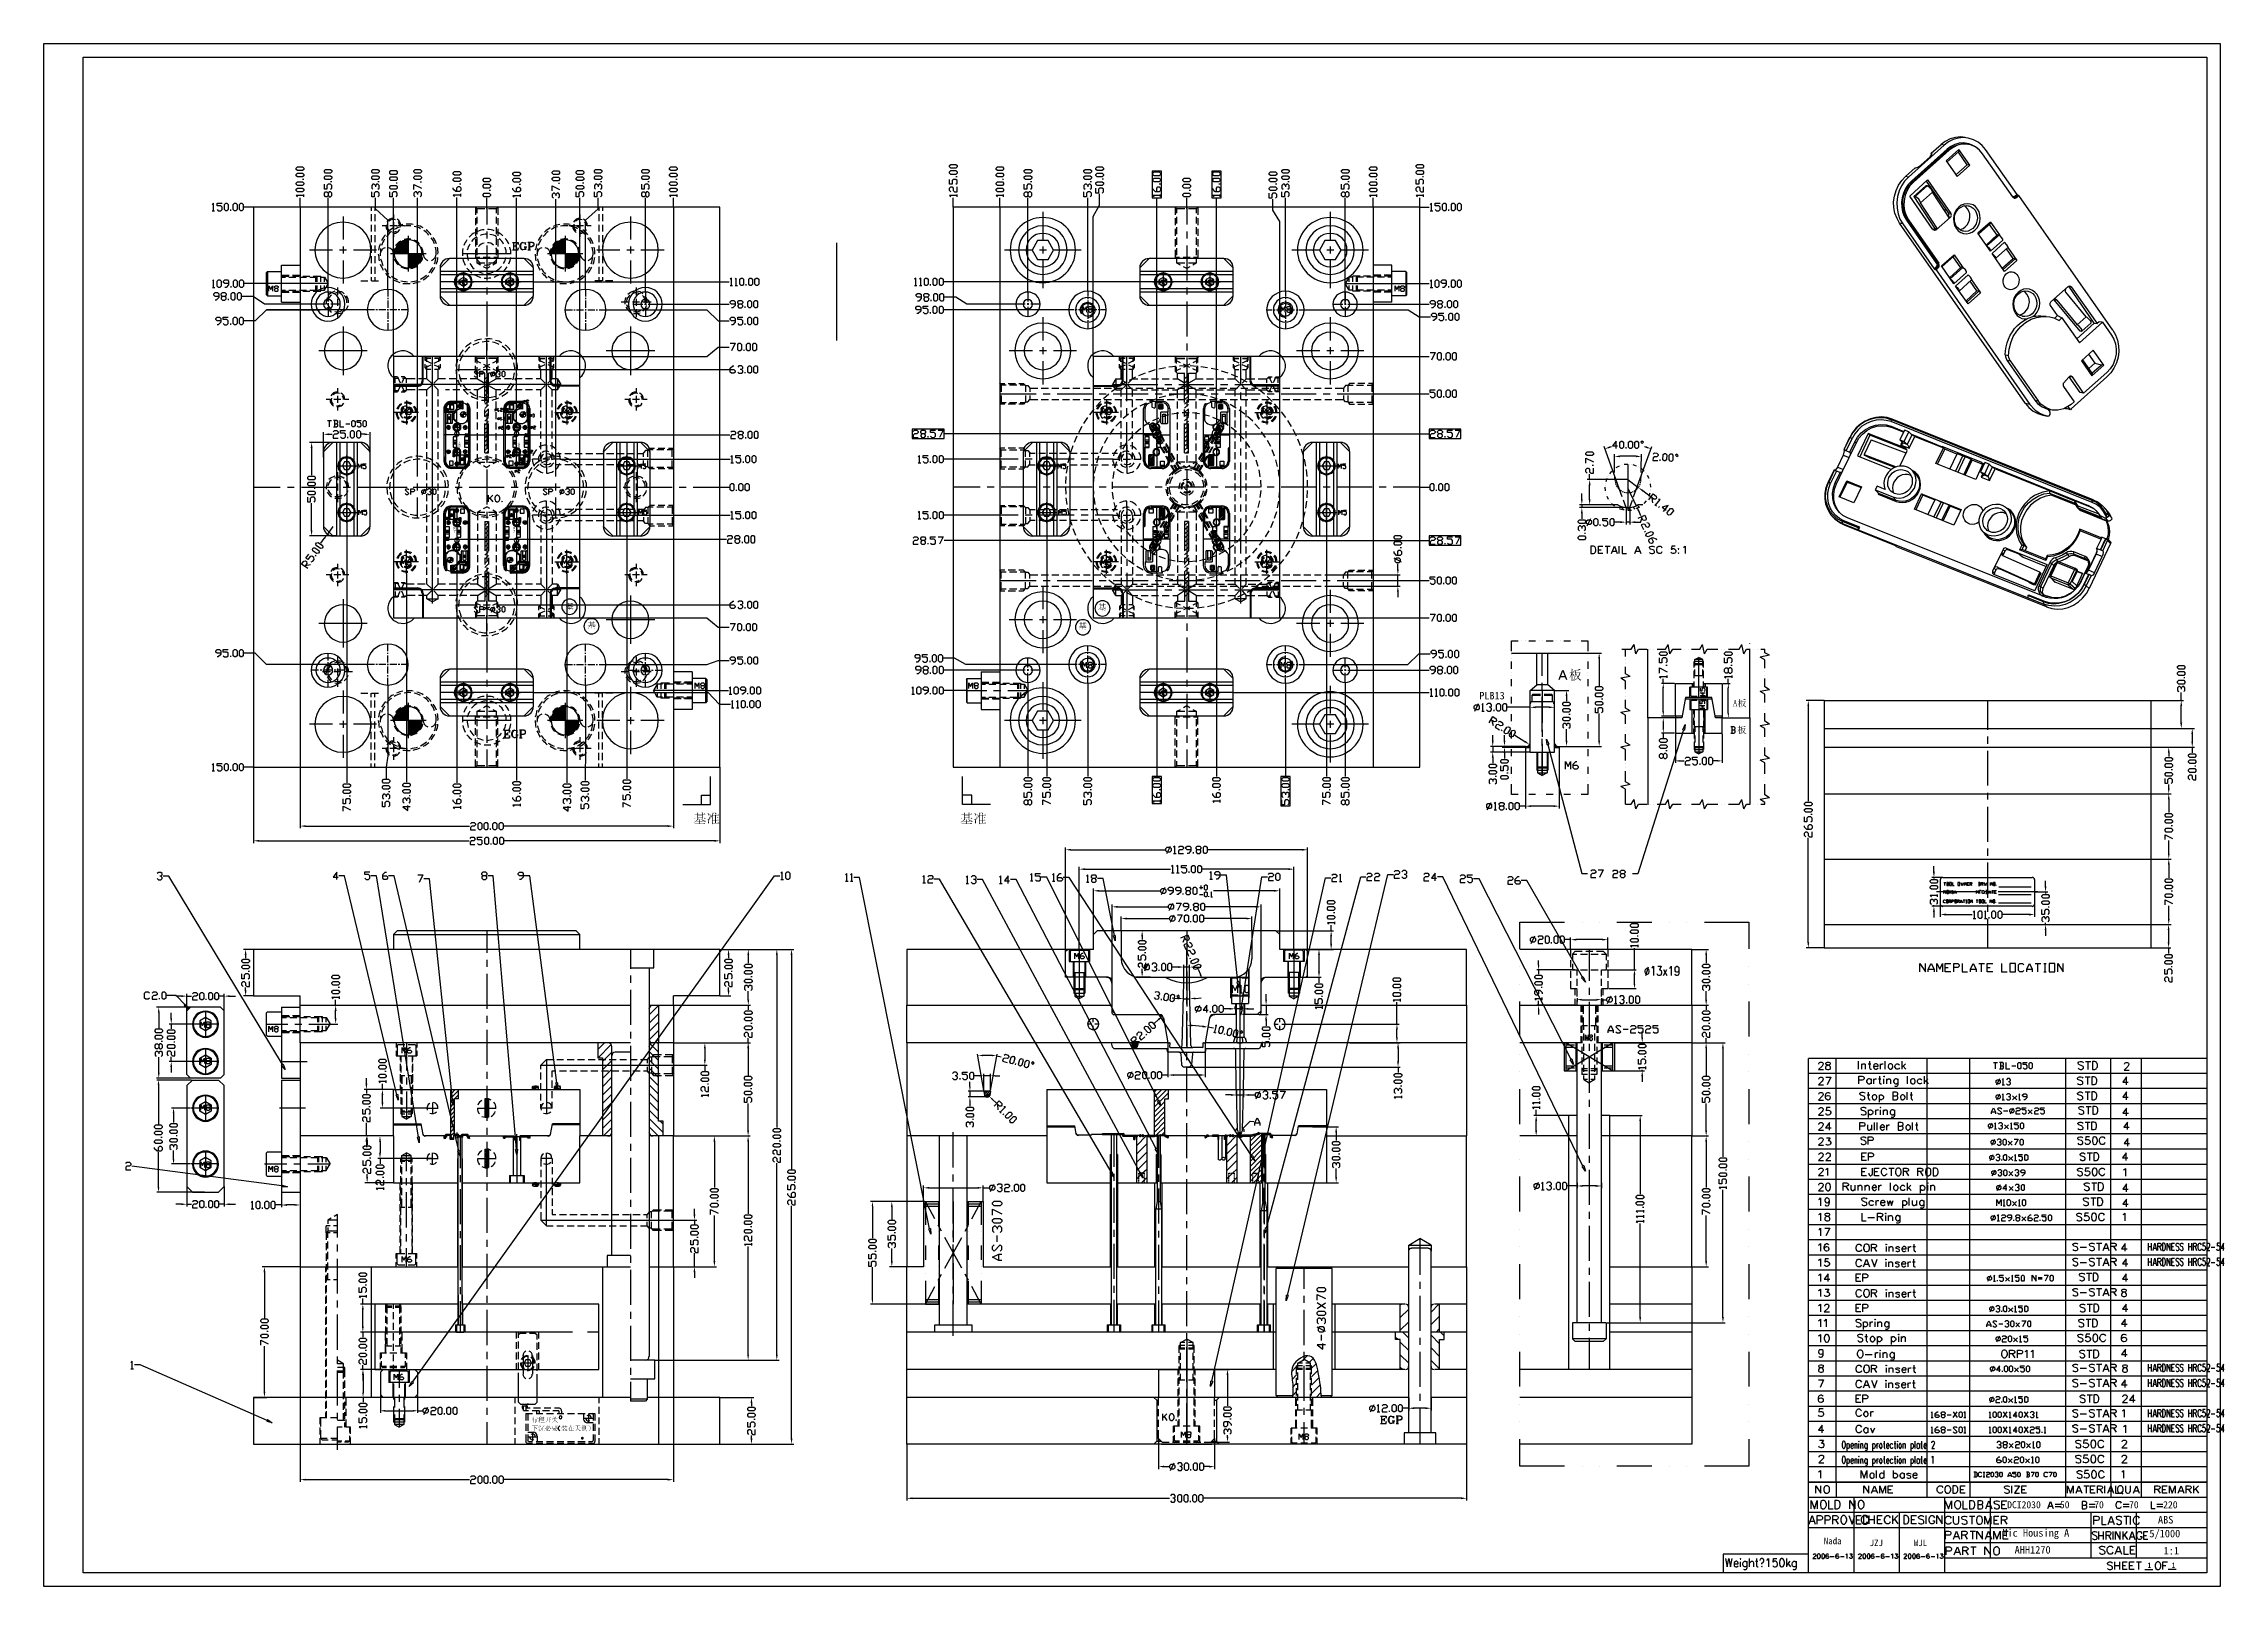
# Model space of a CAD drawing. Header units: millimetres. Extents: x 0 to 1170, y 491 to 1318.
import ezdxf

# ---------------------------------------------------------------- set-up
doc = ezdxf.new("R2010")
doc.units = ezdxf.units.MM
doc.styles.add('PDF SimSun', font='simsun.ttc')

# ---------------------------------------------------------------- blocks, each defined once
blk = doc.blocks.new('AHH1270-500010_1')
at = {"transparency": 33554687}
for color, points in [(5, [(188.4, 1205.4), (188.4, 1206), (188.3, 1205.4)]), (5, [(188.6, 1205.4), (188.6, 1207.4), (188.4, 1206.7)]), (5, [(188.4, 1205.4), (188.4, 1206.7), (188.4, 1206)]), (5, [(188.4, 1205.4), (188.6, 1205.4), (188.4, 1206.7)]), (5, [(188.4, 1205.4), (188.4, 1205.4), (188.4, 1206)]), (5, [(188.8, 1205.4), (188.8, 1208.1), (188.6, 1207.4)]), (5, [(188.6, 1205.4), (188.8, 1205.4), (188.6, 1207.4)]), (5, [(189.1, 1205.4), (189.1, 1208.7), (188.8, 1208.1)]), (5, [(188.8, 1205.4), (189.1, 1205.4), (188.8, 1208.1)]), (5, [(189.4, 1205.4), (189.4, 1209.3), (189.1, 1208.7)]), (5, [(189.1, 1205.4), (189.4, 1205.4), (189.1, 1208.7)]), (5, [(189.8, 1205.4), (189.8, 1209.9), (189.4, 1209.3)]), (5, [(189.4, 1205.4), (189.8, 1205.4), (189.4, 1209.3)]), (5, [(190.3, 1205.4), (190.3, 1210.4), (189.8, 1209.9)]), (5, [(189.8, 1205.4), (190.3, 1205.4), (189.8, 1209.9)]), (5, [(190.8, 1205.4), (190.8, 1210.9), (190.3, 1210.4)]), (5, [(190.3, 1205.4), (190.8, 1205.4), (190.3, 1210.4)]), (5, [(191.3, 1205.4), (191.3, 1211.4), (190.8, 1210.9)]), (5, [(190.8, 1205.4), (191.3, 1205.4), (190.8, 1210.9)]), (5, [(191.9, 1205.4), (191.9, 1211.7), (191.3, 1211.4)]), (5, [(191.3, 1205.4), (191.9, 1205.4), (191.3, 1211.4)]), (5, [(192.5, 1205.4), (192.5, 1212.1), (191.9, 1211.7)]), (5, [(191.9, 1205.4), (192.5, 1205.4), (191.9, 1211.7)]), (5, [(193.1, 1205.4), (193.1, 1212.4), (192.5, 1212.1)]), (5, [(192.5, 1205.4), (193.1, 1205.4), (192.5, 1212.1)]), (5, [(193.8, 1205.4), (193.8, 1212.6), (193.1, 1212.4)]), (5, [(193.1, 1205.4), (193.8, 1205.4), (193.1, 1212.4)]), (5, [(194.4, 1205.4), (194.4, 1212.7), (193.8, 1212.6)]), (5, [(193.8, 1205.4), (194.4, 1205.4), (193.8, 1212.6)]), (5, [(195.1, 1205.4), (195.1, 1212.8), (194.4, 1212.7)]), (5, [(194.4, 1205.4), (195.1, 1205.4), (194.4, 1212.7)]), (5, [(195.8, 1205.4), (195.8, 1212.9), (195.1, 1212.8)]), (5, [(195.1, 1205.4), (195.8, 1205.4), (195.1, 1212.8)]), (5, [(195.8, 1197.8), (196.5, 1197.9), (195.8, 1205.4)]), (5, [(196.5, 1197.9), (196.5, 1205.4), (195.8, 1205.4)]), (5, [(196.5, 1197.9), (197.2, 1198), (196.5, 1205.4)]), (5, [(197.2, 1198), (197.2, 1205.4), (196.5, 1205.4)]), (5, [(197.2, 1198), (197.9, 1198.1), (197.2, 1205.4)]), (5, [(197.9, 1198.1), (197.9, 1205.4), (197.2, 1205.4)]), (5, [(197.9, 1198.1), (198.5, 1198.4), (197.9, 1205.4)]), (5, [(198.5, 1198.4), (198.5, 1205.4), (197.9, 1205.4)]), (5, [(198.5, 1198.4), (199.2, 1198.6), (198.5, 1205.4)]), (5, [(199.2, 1198.6), (199.2, 1205.4), (198.5, 1205.4)]), (5, [(199.2, 1198.6), (199.8, 1199), (199.2, 1205.4)]), (5, [(199.8, 1199), (199.8, 1205.4), (199.2, 1205.4)]), (5, [(199.8, 1199), (200.4, 1199.4), (199.8, 1205.4)]), (5, [(200.4, 1199.4), (200.4, 1205.4), (199.8, 1205.4)]), (5, [(200.4, 1199.4), (200.9, 1199.8), (200.4, 1205.4)]), (5, [(200.9, 1199.8), (200.9, 1205.4), (200.4, 1205.4)]), (5, [(200.9, 1199.8), (201.4, 1200.3), (200.9, 1205.4)]), (5, [(201.4, 1200.3), (201.4, 1205.4), (200.9, 1205.4)]), (5, [(201.4, 1200.3), (201.8, 1200.8), (201.4, 1205.4)]), (5, [(201.8, 1200.8), (201.8, 1205.4), (201.4, 1205.4)]), (5, [(201.8, 1200.8), (202.2, 1201.4), (201.8, 1205.4)]), (5, [(202.2, 1201.4), (202.2, 1205.4), (201.8, 1205.4)]), (5, [(202.2, 1201.4), (202.6, 1202), (202.2, 1205.4)]), (5, [(202.6, 1202), (202.6, 1205.4), (202.2, 1205.4)]), (5, [(202.6, 1202), (202.8, 1202.6), (202.6, 1205.4)]), (5, [(202.8, 1202.6), (202.8, 1205.4), (202.6, 1205.4)]), (5, [(202.8, 1202.6), (203.1, 1203.3), (202.8, 1205.4)]), (5, [(203.1, 1203.3), (203.1, 1205.4), (202.8, 1205.4)]), (5, [(203.1, 1203.3), (203.2, 1204), (203.1, 1205.4)]), (5, [(203.2, 1204), (203.2, 1205.4), (203.1, 1205.4)]), (5, [(203.2, 1204), (203.3, 1204.7), (203.2, 1205.4)]), (5, [(203.3, 1204.7), (203.3, 1205.4), (203.2, 1205.4)]), (5, [(203.3, 1204.7), (203.3, 1205.4), (203.3, 1205.4)]), (5, [(272.6, 1205.4), (272.6, 1206.7), (272.5, 1206)]), (5, [(272.5, 1205.4), (272.6, 1205.4), (272.5, 1206)]), (5, [(272.7, 1205.4), (272.7, 1207.4), (272.6, 1206.7)]), (5, [(272.6, 1205.4), (272.7, 1205.4), (272.6, 1206.7)]), (5, [(272.9, 1205.4), (272.9, 1208.1), (272.7, 1207.4)]), (5, [(272.7, 1205.4), (272.9, 1205.4), (272.7, 1207.4)]), (5, [(273.2, 1205.4), (273.2, 1208.7), (272.9, 1208.1)]), (5, [(272.9, 1205.4), (273.2, 1205.4), (272.9, 1208.1)]), (5, [(273.6, 1205.4), (273.6, 1209.3), (273.2, 1208.7)]), (5, [(273.2, 1205.4), (273.6, 1205.4), (273.2, 1208.7)]), (5, [(273.9, 1205.4), (273.9, 1209.9), (273.6, 1209.3)]), (5, [(273.6, 1205.4), (273.9, 1205.4), (273.6, 1209.3)]), (5, [(274.4, 1205.4), (274.4, 1210.4), (273.9, 1209.9)]), (5, [(273.9, 1205.4), (274.4, 1205.4), (273.9, 1209.9)]), (5, [(274.9, 1205.4), (274.9, 1210.9), (274.4, 1210.4)]), (5, [(274.4, 1205.4), (274.9, 1205.4), (274.4, 1210.4)]), (5, [(275.4, 1205.4), (275.4, 1211.4), (274.9, 1210.9)]), (5, [(274.9, 1205.4), (275.4, 1205.4), (274.9, 1210.9)]), (5, [(276, 1205.4), (276, 1211.7), (275.4, 1211.4)]), (5, [(275.4, 1205.4), (276, 1205.4), (275.4, 1211.4)]), (5, [(276.6, 1205.4), (276.6, 1212.1), (276, 1211.7)]), (5, [(276, 1205.4), (276.6, 1205.4), (276, 1211.7)]), (5, [(277.2, 1205.4), (277.2, 1212.4), (276.6, 1212.1)]), (5, [(276.6, 1205.4), (277.2, 1205.4), (276.6, 1212.1)]), (5, [(277.9, 1205.4), (277.9, 1212.6), (277.2, 1212.4)]), (5, [(277.2, 1205.4), (277.9, 1205.4), (277.2, 1212.4)]), (5, [(278.6, 1205.4), (278.6, 1212.7), (277.9, 1212.6)]), (5, [(277.9, 1205.4), (278.6, 1205.4), (277.9, 1212.6)]), (5, [(279.2, 1205.4), (279.2, 1212.8), (278.6, 1212.7)]), (5, [(278.6, 1205.4), (279.2, 1205.4), (278.6, 1212.7)]), (5, [(279.9, 1205.4), (279.9, 1212.9), (279.2, 1212.8)]), (5, [(279.2, 1205.4), (279.9, 1205.4), (279.2, 1212.8)]), (5, [(279.9, 1197.8), (280.6, 1197.9), (279.9, 1205.4)]), (5, [(280.6, 1197.9), (280.6, 1205.4), (279.9, 1205.4)]), (5, [(280.6, 1197.9), (281.3, 1198), (280.6, 1205.4)]), (5, [(281.3, 1198), (281.3, 1205.4), (280.6, 1205.4)]), (5, [(281.3, 1198), (282, 1198.1), (281.3, 1205.4)]), (5, [(282, 1198.1), (282, 1205.4), (281.3, 1205.4)]), (5, [(282, 1198.1), (282.6, 1198.4), (282, 1205.4)]), (5, [(282.6, 1198.4), (282.6, 1205.4), (282, 1205.4)]), (5, [(282.6, 1198.4), (283.3, 1198.6), (282.6, 1205.4)]), (5, [(283.3, 1198.6), (283.3, 1205.4), (282.6, 1205.4)]), (5, [(283.3, 1198.6), (283.9, 1199), (283.3, 1205.4)]), (5, [(283.9, 1199), (283.9, 1205.4), (283.3, 1205.4)]), (5, [(283.9, 1199), (284.5, 1199.4), (283.9, 1205.4)]), (5, [(284.5, 1199.4), (284.5, 1205.4), (283.9, 1205.4)]), (5, [(284.5, 1199.4), (285, 1199.8), (284.5, 1205.4)]), (5, [(285, 1199.8), (285, 1205.4), (284.5, 1205.4)]), (5, [(285, 1199.8), (285.5, 1200.3), (285, 1205.4)]), (5, [(285.5, 1200.3), (285.5, 1205.4), (285, 1205.4)]), (5, [(285.5, 1200.3), (285.9, 1200.8), (285.5, 1205.4)]), (5, [(285.9, 1200.8), (285.9, 1205.4), (285.5, 1205.4)]), (5, [(285.9, 1200.8), (286.3, 1201.4), (285.9, 1205.4)]), (5, [(286.3, 1201.4), (286.3, 1205.4), (285.9, 1205.4)]), (5, [(286.3, 1201.4), (286.7, 1202), (286.3, 1205.4)]), (5, [(286.7, 1202), (286.7, 1205.4), (286.3, 1205.4)]), (5, [(286.7, 1202), (286.9, 1202.6), (286.7, 1205.4)]), (5, [(286.9, 1202.6), (286.9, 1205.4), (286.7, 1205.4)]), (5, [(286.9, 1202.6), (287.2, 1203.3), (286.9, 1205.4)]), (5, [(287.2, 1203.3), (287.2, 1205.4), (286.9, 1205.4)]), (5, [(287.2, 1203.3), (287.3, 1204), (287.2, 1205.4)]), (5, [(287.3, 1204), (287.3, 1205.4), (287.2, 1205.4)]), (5, [(287.3, 1204), (287.4, 1204.7), (287.3, 1205.4)]), (5, [(287.4, 1204.7), (287.4, 1205.4), (287.3, 1205.4)]), (5, [(287.4, 1204.7), (287.4, 1205.4), (287.4, 1205.4)]), (6, [(222.7, 1123.8), (222.7, 1124.3), (222.6, 1124)]), (6, [(222.6, 1123.8), (222.7, 1123.8), (222.6, 1124)]), (6, [(222.9, 1123.8), (222.9, 1124.5), (222.7, 1124.3)]), (6, [(222.7, 1123.8), (222.9, 1123.8), (222.7, 1124.3)]), (6, [(223.1, 1123.8), (223.1, 1124.6), (222.9, 1124.5)]), (6, [(222.9, 1123.8), (223.1, 1123.8), (222.9, 1124.5)]), (6, [(223.3, 1123.8), (223.3, 1124.7), (223.1, 1124.6)]), (6, [(223.1, 1123.8), (223.3, 1123.8), (223.1, 1124.6)]), (6, [(223.6, 1123.8), (223.6, 1124.8), (223.3, 1124.7)]), (6, [(223.3, 1123.8), (223.6, 1123.8), (223.3, 1124.7)]), (6, [(223.6, 1122.8), (223.8, 1122.8), (223.6, 1123.8)]), (6, [(223.8, 1122.8), (223.8, 1123.8), (223.6, 1123.8)]), (6, [(223.8, 1122.8), (224.1, 1122.9), (223.8, 1123.8)]), (6, [(224.1, 1122.9), (224.1, 1123.8), (223.8, 1123.8)]), (6, [(224.1, 1122.9), (224.3, 1123), (224.1, 1123.8)]), (6, [(224.3, 1123), (224.3, 1123.8), (224.1, 1123.8)]), (6, [(224.3, 1123), (224.4, 1123.3), (224.3, 1123.8)]), (6, [(224.4, 1123.3), (224.4, 1123.8), (224.3, 1123.8)]), (6, [(224.4, 1123.3), (224.5, 1123.5), (224.4, 1123.8)]), (6, [(224.5, 1123.5), (224.5, 1123.8), (224.4, 1123.8)]), (6, [(224.5, 1123.5), (224.6, 1123.8), (224.5, 1123.8)]), (6, [(254.7, 1123.8), (254.7, 1124.3), (254.6, 1124)]), (6, [(254.6, 1123.8), (254.7, 1123.8), (254.6, 1124)]), (6, [(254.9, 1123.8), (254.9, 1124.5), (254.7, 1124.3)]), (6, [(254.7, 1123.8), (254.9, 1123.8), (254.7, 1124.3)]), (6, [(255.1, 1123.8), (255.1, 1124.6), (254.9, 1124.5)]), (6, [(254.9, 1123.8), (255.1, 1123.8), (254.9, 1124.5)]), (6, [(255.4, 1123.8), (255.4, 1124.7), (255.1, 1124.6)]), (6, [(255.1, 1123.8), (255.4, 1123.8), (255.1, 1124.6)]), (6, [(255.6, 1123.8), (255.6, 1124.8), (255.4, 1124.7)]), (6, [(255.4, 1123.8), (255.6, 1123.8), (255.4, 1124.7)]), (6, [(255.6, 1122.8), (255.9, 1122.8), (255.6, 1123.8)]), (6, [(255.9, 1122.8), (255.9, 1123.8), (255.6, 1123.8)]), (6, [(255.9, 1122.8), (256.1, 1122.9), (255.9, 1123.8)]), (6, [(256.1, 1122.9), (256.1, 1123.8), (255.9, 1123.8)]), (6, [(256.1, 1122.9), (256.3, 1123), (256.1, 1123.8)]), (6, [(256.3, 1123), (256.3, 1123.8), (256.1, 1123.8)]), (6, [(256.3, 1123), (256.5, 1123.3), (256.3, 1123.8)]), (6, [(256.5, 1123.3), (256.5, 1123.8), (256.3, 1123.8)]), (6, [(256.5, 1123.3), (256.6, 1123.5), (256.5, 1123.8)]), (6, [(256.6, 1123.5), (256.6, 1123.8), (256.5, 1123.8)]), (6, [(256.6, 1123.5), (256.6, 1123.8), (256.6, 1123.8)]), (6, [(216.5, 1121.7), (216.5, 1122.1), (216.4, 1121.9)]), (6, [(216.4, 1121.7), (216.4, 1121.9), (216.4, 1121.7)]), (6, [(216.4, 1121.7), (216.5, 1121.7), (216.4, 1121.9)]), (6, [(216.5, 1112.2), (216.5, 1112.7), (216.4, 1112.5)]), (6, [(216.4, 1112.2), (216.5, 1112.2), (216.4, 1112.5)]), (6, [(216.6, 1121.7), (216.6, 1122.2), (216.5, 1122.1)]), (6, [(216.5, 1121.7), (216.6, 1121.7), (216.5, 1122.1)]), (6, [(216.7, 1112.2), (216.7, 1113), (216.5, 1112.7)]), (6, [(216.5, 1112.2), (216.7, 1112.2), (216.5, 1112.7)]), (6, [(216.8, 1121.7), (216.8, 1122.3), (216.6, 1122.2)]), (6, [(216.6, 1121.7), (216.8, 1121.7), (216.6, 1122.2)]), (6, [(216.9, 1112.2), (216.9, 1113.1), (216.7, 1113)]), (6, [(216.7, 1112.2), (216.9, 1112.2), (216.7, 1113)]), (6, [(216.8, 1121.7), (217, 1121.7), (216.8, 1122.3)]), (6, [(217, 1121.7), (217, 1122.3), (216.8, 1122.3)]), (6, [(217.1, 1112.2), (217.1, 1113.2), (216.9, 1113.1)]), (6, [(216.9, 1112.2), (217.1, 1112.2), (216.9, 1113.1)]), (6, [(217, 1121.1), (217.1, 1121.2), (217, 1121.7)]), (6, [(217.1, 1121.2), (217.1, 1121.7), (217, 1121.7)]), (6, [(217.1, 1121.2), (217.3, 1121.3), (217.1, 1121.7)]), (6, [(217.3, 1121.3), (217.3, 1121.7), (217.1, 1121.7)]), (6, [(217.1, 1112.2), (217.4, 1112.2), (217.1, 1113.2)]), (6, [(217.4, 1112.2), (217.4, 1113.2), (217.1, 1113.2)]), (6, [(217.3, 1121.3), (217.4, 1121.4), (217.3, 1121.7)]), (6, [(217.4, 1121.4), (217.4, 1121.7), (217.3, 1121.7)]), (6, [(217.4, 1117.2), (217.4, 1117.6), (217.3, 1117.4)]), (6, [(217.3, 1117.2), (217.4, 1117.2), (217.3, 1117.4)]), (6, [(217.4, 1121.4), (217.5, 1121.6), (217.4, 1121.7)]), (6, [(217.5, 1121.6), (217.5, 1121.7), (217.4, 1121.7)]), (6, [(217.5, 1117.2), (217.5, 1117.7), (217.4, 1117.6)]), (6, [(217.4, 1117.2), (217.5, 1117.2), (217.4, 1117.6)]), (6, [(217.4, 1111.2), (217.6, 1111.3), (217.4, 1112.2)]), (6, [(217.6, 1111.3), (217.6, 1112.2), (217.4, 1112.2)]), (6, [(217.5, 1121.6), (217.6, 1121.7), (217.5, 1121.7)]), (6, [(217.7, 1117.2), (217.7, 1117.8), (217.5, 1117.7)]), (6, [(217.5, 1117.2), (217.7, 1117.2), (217.5, 1117.7)]), (6, [(217.6, 1111.3), (217.9, 1111.4), (217.6, 1112.2)]), (6, [(217.9, 1111.4), (217.9, 1112.2), (217.6, 1112.2)]), (6, [(217.7, 1117.2), (217.9, 1117.2), (217.7, 1117.8)]), (6, [(217.9, 1117.2), (217.9, 1117.8), (217.7, 1117.8)]), (6, [(217.9, 1116.6), (218, 1116.7), (217.9, 1117.2)]), (6, [(218, 1116.7), (218, 1117.2), (217.9, 1117.2)]), (6, [(217.9, 1111.4), (218.1, 1111.5), (217.9, 1112.2)]), (6, [(218.1, 1111.5), (218.1, 1112.2), (217.9, 1112.2)]), (6, [(218, 1116.7), (218.2, 1116.8), (218, 1117.2)]), (6, [(218.2, 1116.8), (218.2, 1117.2), (218, 1117.2)]), (6, [(218.1, 1111.5), (218.2, 1111.7), (218.1, 1112.2)]), (6, [(218.2, 1111.7), (218.2, 1112.2), (218.1, 1112.2)]), (6, [(218.2, 1116.8), (218.3, 1116.9), (218.2, 1117.2)]), (6, [(218.3, 1116.9), (218.3, 1117.2), (218.2, 1117.2)]), (6, [(218.2, 1111.7), (218.3, 1112), (218.2, 1112.2)]), (6, [(218.3, 1112), (218.3, 1112.2), (218.2, 1112.2)]), (6, [(218.3, 1116.9), (218.4, 1117.1), (218.3, 1117.2)]), (6, [(218.4, 1117.1), (218.4, 1117.2), (218.3, 1117.2)]), (6, [(218.3, 1112), (218.4, 1112.2), (218.3, 1112.2)]), (6, [(218.4, 1117.1), (218.5, 1117.2), (218.4, 1117.2)]), (6, [(225.5, 1112.2), (225.5, 1112.7), (225.4, 1112.5)]), (6, [(225.4, 1112.2), (225.5, 1112.2), (225.4, 1112.5)]), (6, [(225.7, 1112.2), (225.7, 1113), (225.5, 1112.7)]), (6, [(225.5, 1112.2), (225.7, 1112.2), (225.5, 1112.7)]), (6, [(225.9, 1112.2), (225.9, 1113.1), (225.7, 1113)]), (6, [(225.7, 1112.2), (225.9, 1112.2), (225.7, 1113)]), (6, [(226.1, 1112.2), (226.1, 1113.2), (225.9, 1113.1)]), (6, [(225.9, 1112.2), (226.1, 1112.2), (225.9, 1113.1)]), (6, [(226.1, 1112.2), (226.4, 1112.2), (226.1, 1113.2)]), (6, [(226.4, 1112.2), (226.4, 1113.2), (226.1, 1113.2)]), (6, [(226.4, 1111.2), (226.6, 1111.3), (226.4, 1112.2)]), (6, [(226.6, 1111.3), (226.6, 1112.2), (226.4, 1112.2)]), (6, [(226.6, 1111.3), (226.9, 1111.4), (226.6, 1112.2)]), (6, [(226.9, 1111.4), (226.9, 1112.2), (226.6, 1112.2)]), (6, [(226.9, 1111.4), (227.1, 1111.5), (226.9, 1112.2)]), (6, [(227.1, 1111.5), (227.1, 1112.2), (226.9, 1112.2)]), (6, [(227.1, 1111.5), (227.2, 1111.7), (227.1, 1112.2)]), (6, [(227.2, 1111.7), (227.2, 1112.2), (227.1, 1112.2)]), (6, [(227.2, 1111.7), (227.3, 1112), (227.2, 1112.2)]), (6, [(227.3, 1112), (227.3, 1112.2), (227.2, 1112.2)]), (6, [(227.3, 1112), (227.4, 1112.2), (227.3, 1112.2)]), (6, [(248.5, 1121.7), (248.5, 1122.1), (248.4, 1121.9)]), (6, [(248.4, 1121.7), (248.5, 1121.7), (248.4, 1121.9)]), (6, [(248.5, 1112.2), (248.5, 1112.7), (248.4, 1112.5)]), (6, [(248.4, 1112.2), (248.5, 1112.2), (248.4, 1112.5)]), (6, [(248.6, 1121.7), (248.6, 1122.2), (248.5, 1122.1)]), (6, [(248.5, 1121.7), (248.6, 1121.7), (248.5, 1122.1)]), (6, [(248.7, 1112.2), (248.7, 1113), (248.5, 1112.7)]), (6, [(248.5, 1112.2), (248.7, 1112.2), (248.5, 1112.7)]), (6, [(248.8, 1121.7), (248.8, 1122.3), (248.6, 1122.2)]), (6, [(248.6, 1121.7), (248.8, 1121.7), (248.6, 1122.2)]), (6, [(248.9, 1112.2), (248.9, 1113.1), (248.7, 1113)]), (6, [(248.7, 1112.2), (248.9, 1112.2), (248.7, 1113)]), (6, [(248.8, 1121.7), (249, 1121.7), (248.8, 1122.3)]), (6, [(249, 1121.7), (249, 1122.3), (248.8, 1122.3)]), (6, [(249.1, 1112.2), (249.1, 1113.2), (248.9, 1113.1)]), (6, [(248.9, 1112.2), (249.1, 1112.2), (248.9, 1113.1)]), (6, [(249, 1121.1), (249.2, 1121.2), (249, 1121.7)]), (6, [(249.2, 1121.2), (249.2, 1121.7), (249, 1121.7)]), (6, [(249.1, 1112.2), (249.4, 1112.2), (249.1, 1113.2)]), (6, [(249.4, 1112.2), (249.4, 1113.2), (249.1, 1113.2)]), (6, [(249.2, 1121.2), (249.3, 1121.3), (249.2, 1121.7)]), (6, [(249.3, 1121.3), (249.3, 1121.7), (249.2, 1121.7)]), (6, [(249.3, 1121.3), (249.5, 1121.4), (249.3, 1121.7)]), (6, [(249.5, 1121.4), (249.5, 1121.7), (249.3, 1121.7)]), (6, [(249.4, 1117.2), (249.4, 1117.6), (249.3, 1117.4)]), (6, [(249.3, 1117.2), (249.4, 1117.2), (249.3, 1117.4)]), (6, [(249.5, 1117.2), (249.5, 1117.7), (249.4, 1117.6)]), (6, [(249.4, 1117.2), (249.5, 1117.2), (249.4, 1117.6)]), (6, [(249.4, 1111.2), (249.7, 1111.3), (249.4, 1112.2)]), (6, [(249.7, 1111.3), (249.7, 1112.2), (249.4, 1112.2)]), (6, [(249.5, 1121.4), (249.6, 1121.6), (249.5, 1121.7)]), (6, [(249.6, 1121.6), (249.6, 1121.7), (249.5, 1121.7)]), (6, [(249.7, 1117.2), (249.7, 1117.8), (249.5, 1117.7)]), (6, [(249.5, 1117.2), (249.7, 1117.2), (249.5, 1117.7)]), (6, [(249.6, 1121.6), (249.6, 1121.7), (249.6, 1121.7)]), (6, [(249.7, 1117.2), (249.9, 1117.2), (249.7, 1117.8)]), (6, [(249.9, 1117.2), (249.9, 1117.8), (249.7, 1117.8)]), (6, [(249.7, 1111.3), (249.9, 1111.4), (249.7, 1112.2)]), (6, [(249.9, 1111.4), (249.9, 1112.2), (249.7, 1112.2)]), (6, [(249.9, 1116.6), (250.1, 1116.7), (249.9, 1117.2)]), (6, [(250.1, 1116.7), (250.1, 1117.2), (249.9, 1117.2)]), (6, [(249.9, 1111.4), (250.1, 1111.5), (249.9, 1112.2)]), (6, [(250.1, 1111.5), (250.1, 1112.2), (249.9, 1112.2)]), (6, [(250.1, 1116.7), (250.3, 1116.8), (250.1, 1117.2)]), (6, [(250.3, 1116.8), (250.3, 1117.2), (250.1, 1117.2)]), (6, [(250.1, 1111.5), (250.3, 1111.7), (250.1, 1112.2)]), (6, [(250.3, 1111.7), (250.3, 1112.2), (250.1, 1112.2)]), (6, [(250.3, 1116.8), (250.4, 1116.9), (250.3, 1117.2)]), (6, [(250.4, 1116.9), (250.4, 1117.2), (250.3, 1117.2)]), (6, [(250.3, 1111.7), (250.4, 1112), (250.3, 1112.2)]), (6, [(250.4, 1112), (250.4, 1112.2), (250.3, 1112.2)]), (6, [(250.4, 1116.9), (250.5, 1117.1), (250.4, 1117.2)]), (6, [(250.5, 1117.1), (250.5, 1117.2), (250.4, 1117.2)]), (6, [(250.4, 1112), (250.4, 1112.2), (250.4, 1112.2)]), (6, [(250.5, 1117.1), (250.5, 1117.2), (250.5, 1117.2)]), (6, [(257.5, 1112.2), (257.5, 1112.7), (257.4, 1112.5)]), (6, [(257.4, 1112.2), (257.5, 1112.2), (257.4, 1112.5)]), (6, [(257.7, 1112.2), (257.7, 1113), (257.5, 1112.7)]), (6, [(257.5, 1112.2), (257.7, 1112.2), (257.5, 1112.7)]), (6, [(257.9, 1112.2), (257.9, 1113.1), (257.7, 1113)]), (6, [(257.7, 1112.2), (257.9, 1112.2), (257.7, 1113)]), (6, [(258.1, 1112.2), (258.1, 1113.2), (257.9, 1113.1)]), (6, [(257.9, 1112.2), (258.1, 1112.2), (257.9, 1113.1)]), (6, [(258.1, 1112.2), (258.4, 1112.2), (258.1, 1113.2)]), (6, [(258.4, 1112.2), (258.4, 1113.2), (258.1, 1113.2)]), (6, [(258.4, 1111.2), (258.7, 1111.3), (258.4, 1112.2)]), (6, [(258.7, 1111.3), (258.7, 1112.2), (258.4, 1112.2)]), (6, [(258.7, 1111.3), (258.9, 1111.4), (258.7, 1112.2)]), (6, [(258.9, 1111.4), (258.9, 1112.2), (258.7, 1112.2)]), (6, [(258.9, 1111.4), (259.1, 1111.5), (258.9, 1112.2)]), (6, [(259.1, 1111.5), (259.1, 1112.2), (258.9, 1112.2)]), (6, [(259.1, 1111.5), (259.3, 1111.7), (259.1, 1112.2)]), (6, [(259.3, 1111.7), (259.3, 1112.2), (259.1, 1112.2)]), (6, [(259.3, 1111.7), (259.4, 1112), (259.3, 1112.2)]), (6, [(259.4, 1112), (259.4, 1112.2), (259.3, 1112.2)]), (6, [(259.4, 1112), (259.4, 1112.2), (259.4, 1112.2)]), (1, [(144.4, 1101.2), (143.9, 1104.2), (143.4, 1101.2)]), (1, [(153.3, 1108), (150.3, 1108.5), (153.3, 1109)]), (1, [(172.3, 1108), (175.3, 1108.5), (172.3, 1109)]), (6, [(217.6, 1099.2), (217.6, 1100.2), (217.4, 1099.2)]), (6, [(217.4, 1099.2), (217.6, 1100.2), (217.4, 1100.2)]), (6, [(217.6, 1099.2), (217.9, 1100.1), (217.6, 1100.2)]), (6, [(217.9, 1099.2), (217.9, 1100.1), (217.6, 1099.2)]), (6, [(217.9, 1099.2), (218.1, 1099.9), (217.9, 1100.1)]), (6, [(218.1, 1099.2), (218.1, 1099.9), (217.9, 1099.2)]), (6, [(218.1, 1099.2), (218.2, 1099.7), (218.1, 1099.9)]), (6, [(225.7, 1099.2), (225.7, 1099.9), (225.5, 1099.7)]), (6, [(225.9, 1099.2), (225.9, 1100.1), (225.7, 1099.9)]), (6, [(225.7, 1099.2), (225.9, 1099.2), (225.7, 1099.9)]), (6, [(226.1, 1099.2), (226.1, 1100.2), (225.9, 1100.1)]), (6, [(225.9, 1099.2), (226.1, 1099.2), (225.9, 1100.1)]), (6, [(226.1, 1099.2), (226.4, 1099.2), (226.1, 1100.2)]), (6, [(226.4, 1099.2), (226.4, 1100.2), (226.1, 1100.2)]), (6, [(249.7, 1099.2), (249.7, 1100.2), (249.4, 1099.2)]), (6, [(249.4, 1099.2), (249.7, 1100.2), (249.4, 1100.2)]), (6, [(249.7, 1099.2), (249.9, 1100.1), (249.7, 1100.2)]), (6, [(249.9, 1099.2), (249.9, 1100.1), (249.7, 1099.2)]), (6, [(249.9, 1099.2), (250.1, 1099.9), (249.9, 1100.1)]), (6, [(250.1, 1099.2), (250.1, 1099.9), (249.9, 1099.2)]), (6, [(250.1, 1099.2), (250.3, 1099.7), (250.1, 1099.9)]), (6, [(257.7, 1099.2), (257.7, 1099.9), (257.5, 1099.7)]), (6, [(257.9, 1099.2), (257.9, 1100.1), (257.7, 1099.9)]), (6, [(257.7, 1099.2), (257.9, 1099.2), (257.7, 1099.9)]), (6, [(258.1, 1099.2), (258.1, 1100.2), (257.9, 1100.1)]), (6, [(257.9, 1099.2), (258.1, 1099.2), (257.9, 1100.1)]), (6, [(258.1, 1099.2), (258.4, 1099.2), (258.1, 1100.2)]), (6, [(258.4, 1099.2), (258.4, 1100.2), (258.1, 1100.2)]), (1, [(840.4, 1102.1), (837.7, 1100.7), (840.7, 1101.2)]), (1, [(859.6, 1101.2), (862.6, 1100.7), (859.9, 1102.1)]), (6, [(216.5, 1098.7), (216.5, 1099.2), (216.4, 1099)]), (6, [(216.4, 1099), (216.5, 1099.2), (216.4, 1099.2)]), (6, [(216.4, 1099), (216.4, 1099.2), (216.4, 1099.2)]), (6, [(216.7, 1098.5), (216.7, 1099.2), (216.5, 1098.7)]), (6, [(216.5, 1098.7), (216.7, 1099.2), (216.5, 1099.2)]), (6, [(216.9, 1098.4), (216.9, 1099.2), (216.7, 1098.5)]), (6, [(216.7, 1098.5), (216.9, 1099.2), (216.7, 1099.2)]), (6, [(217.1, 1098.3), (217.1, 1099.2), (216.9, 1098.4)]), (6, [(216.9, 1098.4), (217.1, 1099.2), (216.9, 1099.2)]), (6, [(217.4, 1098.2), (217.4, 1099.2), (217.1, 1098.3)]), (6, [(217.1, 1098.3), (217.4, 1099.2), (217.1, 1099.2)]), (6, [(218.2, 1099.2), (218.2, 1099.7), (218.1, 1099.2)]), (6, [(218.2, 1099.2), (218.3, 1099.5), (218.2, 1099.7)]), (6, [(218.3, 1099.2), (218.3, 1099.5), (218.2, 1099.2)]), (6, [(218.3, 1099.2), (218.4, 1099.2), (218.3, 1099.5)]), (6, [(221, 1092.7), (221, 1093.2), (220.9, 1093)]), (6, [(220.9, 1092.7), (221, 1092.7), (220.9, 1093)]), (6, [(221.2, 1092.7), (221.2, 1093.4), (221, 1093.2)]), (6, [(221, 1092.7), (221.2, 1092.7), (221, 1093.2)]), (6, [(221.4, 1092.7), (221.4, 1093.6), (221.2, 1093.4)]), (6, [(221.2, 1092.7), (221.4, 1092.7), (221.2, 1093.4)]), (6, [(221.6, 1092.7), (221.6, 1093.7), (221.4, 1093.6)]), (6, [(221.4, 1092.7), (221.6, 1092.7), (221.4, 1093.6)]), (6, [(221.6, 1092.7), (221.9, 1092.7), (221.6, 1093.7)]), (6, [(221.9, 1092.7), (221.9, 1093.7), (221.6, 1093.7)]), (6, [(221.9, 1091.7), (222.1, 1091.7), (221.9, 1092.7)]), (6, [(222.1, 1091.7), (222.1, 1092.7), (221.9, 1092.7)]), (6, [(222.1, 1091.7), (222.4, 1091.8), (222.1, 1092.7)]), (6, [(222.4, 1091.8), (222.4, 1092.7), (222.1, 1092.7)]), (6, [(222.4, 1091.8), (222.6, 1092), (222.4, 1092.7)]), (6, [(222.6, 1092), (222.6, 1092.7), (222.4, 1092.7)]), (6, [(222.6, 1092), (222.7, 1092.2), (222.6, 1092.7)]), (6, [(222.7, 1092.2), (222.7, 1092.7), (222.6, 1092.7)]), (6, [(222.7, 1092.2), (222.8, 1092.5), (222.7, 1092.7)]), (6, [(222.8, 1092.5), (222.8, 1092.7), (222.7, 1092.7)]), (6, [(222.8, 1092.5), (222.9, 1092.7), (222.8, 1092.7)]), (6, [(224, 1095.2), (224, 1095.6), (223.9, 1095.4)]), (6, [(223.9, 1095.2), (224, 1095.2), (223.9, 1095.4)]), (6, [(224.1, 1095.2), (224.1, 1095.7), (224, 1095.6)]), (6, [(224, 1095.2), (224.1, 1095.2), (224, 1095.6)]), (6, [(224.3, 1095.2), (224.3, 1095.9), (224.1, 1095.7)]), (6, [(224.1, 1095.2), (224.3, 1095.2), (224.1, 1095.7)]), (6, [(224.3, 1095.2), (224.5, 1095.2), (224.3, 1095.9)]), (6, [(224.5, 1095.2), (224.5, 1095.9), (224.3, 1095.9)]), (6, [(224.7, 1095.2), (224.7, 1096), (224.5, 1095.9)]), (6, [(224.5, 1095.2), (224.7, 1095.2), (224.5, 1095.9)]), (6, [(224.7, 1094.5), (224.9, 1094.5), (224.7, 1095.2)]), (6, [(224.9, 1094.5), (224.9, 1095.2), (224.7, 1095.2)]), (6, [(224.9, 1094.5), (225, 1094.6), (224.9, 1095.2)]), (6, [(225, 1094.6), (225, 1095.2), (224.9, 1095.2)]), (6, [(225, 1094.6), (225.2, 1094.7), (225, 1095.2)]), (6, [(225.2, 1094.7), (225.2, 1095.2), (225, 1095.2)]), (6, [(225.2, 1094.7), (225.3, 1094.8), (225.2, 1095.2)]), (6, [(225.3, 1094.8), (225.3, 1095.2), (225.2, 1095.2)]), (6, [(225.3, 1094.8), (225.4, 1095), (225.3, 1095.2)]), (6, [(225.4, 1095), (225.4, 1095.2), (225.3, 1095.2)]), (6, [(225.5, 1099.2), (225.5, 1099.7), (225.4, 1099.5)]), (6, [(225.4, 1099.2), (225.5, 1099.2), (225.4, 1099.5)]), (6, [(225.4, 1095), (225.4, 1095.2), (225.4, 1095.2)]), (6, [(225.5, 1099.2), (225.7, 1099.2), (225.5, 1099.7)]), (6, [(226.4, 1098.2), (226.6, 1098.3), (226.4, 1099.2)]), (6, [(226.6, 1098.3), (226.6, 1099.2), (226.4, 1099.2)]), (6, [(226.6, 1098.3), (226.9, 1098.4), (226.6, 1099.2)]), (6, [(226.9, 1098.4), (226.9, 1099.2), (226.6, 1099.2)]), (6, [(226.9, 1098.4), (227.1, 1098.5), (226.9, 1099.2)]), (6, [(227.1, 1098.5), (227.1, 1099.2), (226.9, 1099.2)]), (6, [(227.1, 1098.5), (227.2, 1098.7), (227.1, 1099.2)]), (6, [(227.2, 1098.7), (227.2, 1099.2), (227.1, 1099.2)]), (6, [(227.2, 1098.7), (227.3, 1099), (227.2, 1099.2)]), (6, [(227.3, 1099), (227.3, 1099.2), (227.2, 1099.2)]), (6, [(227.3, 1099), (227.4, 1099.2), (227.3, 1099.2)]), (6, [(248.5, 1098.7), (248.5, 1099.2), (248.4, 1099)]), (6, [(248.4, 1099), (248.5, 1099.2), (248.4, 1099.2)]), (6, [(248.4, 1099), (248.4, 1099.2), (248.4, 1099.2)]), (6, [(248.7, 1098.5), (248.7, 1099.2), (248.5, 1098.7)]), (6, [(248.5, 1098.7), (248.7, 1099.2), (248.5, 1099.2)]), (6, [(248.9, 1098.4), (248.9, 1099.2), (248.7, 1098.5)]), (6, [(248.7, 1098.5), (248.9, 1099.2), (248.7, 1099.2)]), (6, [(249.1, 1098.3), (249.1, 1099.2), (248.9, 1098.4)]), (6, [(248.9, 1098.4), (249.1, 1099.2), (248.9, 1099.2)]), (6, [(249.4, 1098.2), (249.4, 1099.2), (249.1, 1098.3)]), (6, [(249.1, 1098.3), (249.4, 1099.2), (249.1, 1099.2)]), (6, [(250.3, 1099.2), (250.3, 1099.7), (250.1, 1099.2)]), (6, [(250.3, 1099.2), (250.4, 1099.5), (250.3, 1099.7)]), (6, [(250.4, 1099.2), (250.4, 1099.2), (250.4, 1099.5)]), (6, [(253, 1092.7), (253, 1093.2), (252.9, 1093)]), (6, [(252.9, 1092.7), (253, 1092.7), (252.9, 1093)]), (6, [(253.2, 1092.7), (253.2, 1093.4), (253, 1093.2)]), (6, [(253, 1092.7), (253.2, 1092.7), (253, 1093.2)]), (6, [(253.4, 1092.7), (253.4, 1093.6), (253.2, 1093.4)]), (6, [(253.2, 1092.7), (253.4, 1092.7), (253.2, 1093.4)]), (6, [(253.6, 1092.7), (253.6, 1093.7), (253.4, 1093.6)]), (6, [(253.4, 1092.7), (253.6, 1092.7), (253.4, 1093.6)]), (6, [(253.6, 1092.7), (253.9, 1092.7), (253.6, 1093.7)]), (6, [(253.9, 1092.7), (253.9, 1093.7), (253.6, 1093.7)]), (6, [(253.9, 1091.7), (254.2, 1091.7), (253.9, 1092.7)]), (6, [(254.2, 1091.7), (254.2, 1092.7), (253.9, 1092.7)]), (6, [(254.2, 1091.7), (254.4, 1091.8), (254.2, 1092.7)]), (6, [(254.4, 1091.8), (254.4, 1092.7), (254.2, 1092.7)]), (6, [(254.4, 1091.8), (254.6, 1092), (254.4, 1092.7)]), (6, [(254.6, 1092), (254.6, 1092.7), (254.4, 1092.7)]), (6, [(254.6, 1092), (254.8, 1092.2), (254.6, 1092.7)]), (6, [(254.8, 1092.2), (254.8, 1092.7), (254.6, 1092.7)]), (6, [(254.8, 1092.2), (254.9, 1092.5), (254.8, 1092.7)]), (6, [(254.9, 1092.5), (254.9, 1092.7), (254.8, 1092.7)]), (6, [(254.9, 1092.5), (254.9, 1092.7), (254.9, 1092.7)]), (6, [(256.1, 1095.2), (256.1, 1095.6), (256, 1095.4)]), (6, [(256, 1095.2), (256.1, 1095.2), (256, 1095.4)]), (6, [(256.2, 1095.2), (256.2, 1095.7), (256.1, 1095.6)]), (6, [(256.1, 1095.2), (256.2, 1095.2), (256.1, 1095.6)]), (6, [(256.3, 1095.2), (256.3, 1095.9), (256.2, 1095.7)]), (6, [(256.2, 1095.2), (256.3, 1095.2), (256.2, 1095.7)]), (6, [(256.3, 1095.2), (256.5, 1095.2), (256.3, 1095.9)]), (6, [(256.5, 1095.2), (256.5, 1095.9), (256.3, 1095.9)]), (6, [(256.7, 1095.2), (256.7, 1096), (256.5, 1095.9)]), (6, [(256.5, 1095.2), (256.7, 1095.2), (256.5, 1095.9)]), (6, [(256.7, 1094.5), (256.9, 1094.5), (256.7, 1095.2)]), (6, [(256.9, 1094.5), (256.9, 1095.2), (256.7, 1095.2)]), (6, [(256.9, 1094.5), (257.1, 1094.6), (256.9, 1095.2)]), (6, [(257.1, 1094.6), (257.1, 1095.2), (256.9, 1095.2)]), (6, [(257.1, 1094.6), (257.2, 1094.7), (257.1, 1095.2)]), (6, [(257.2, 1094.7), (257.2, 1095.2), (257.1, 1095.2)]), (6, [(257.2, 1094.7), (257.4, 1094.8), (257.2, 1095.2)]), (6, [(257.4, 1094.8), (257.4, 1095.2), (257.2, 1095.2)]), (6, [(257.5, 1099.2), (257.5, 1099.7), (257.4, 1099.5)]), (6, [(257.4, 1099.2), (257.5, 1099.2), (257.4, 1099.5)]), (6, [(257.4, 1094.8), (257.4, 1095), (257.4, 1095.2)]), (6, [(257.4, 1095), (257.4, 1095.2), (257.4, 1095.2)]), (6, [(257.4, 1095), (257.5, 1095.2), (257.4, 1095.2)]), (6, [(257.5, 1099.2), (257.7, 1099.2), (257.5, 1099.7)]), (6, [(258.4, 1098.2), (258.7, 1098.3), (258.4, 1099.2)]), (6, [(258.7, 1098.3), (258.7, 1099.2), (258.4, 1099.2)]), (6, [(258.7, 1098.3), (258.9, 1098.4), (258.7, 1099.2)]), (6, [(258.9, 1098.4), (258.9, 1099.2), (258.7, 1099.2)]), (6, [(258.9, 1098.4), (259.1, 1098.5), (258.9, 1099.2)]), (6, [(259.1, 1098.5), (259.1, 1099.2), (258.9, 1099.2)]), (6, [(259.1, 1098.5), (259.3, 1098.7), (259.1, 1099.2)]), (6, [(259.3, 1098.7), (259.3, 1099.2), (259.1, 1099.2)]), (6, [(259.3, 1098.7), (259.4, 1099), (259.3, 1099.2)]), (6, [(259.4, 1099), (259.4, 1099.2), (259.3, 1099.2)]), (6, [(259.4, 1099), (259.4, 1099.2), (259.4, 1099.2)]), (1, [(845.9, 1097.2), (842.9, 1096.6), (845.9, 1096.2)]), (1, [(854.4, 1096.2), (857.4, 1096.6), (854.4, 1097.2)]), (1, [(830.1, 1081.2), (829.6, 1084.2), (829.1, 1081.2)]), (1, [(857.8, 1077.8), (855.7, 1080), (858.4, 1078.6)]), (6, [(218.4, 1065.2), (218.4, 1065.6), (218.3, 1065.4)]), (6, [(218.3, 1065.2), (218.3, 1065.4), (218.3, 1065.2)]), (6, [(218.3, 1065.2), (218.4, 1065.2), (218.3, 1065.4)]), (6, [(218.5, 1065.2), (218.5, 1065.7), (218.4, 1065.6)]), (6, [(218.4, 1065.2), (218.5, 1065.2), (218.4, 1065.6)]), (6, [(218.7, 1065.2), (218.7, 1065.8), (218.5, 1065.7)]), (6, [(218.5, 1065.2), (218.7, 1065.2), (218.5, 1065.7)]), (6, [(218.9, 1065.2), (218.9, 1065.9), (218.7, 1065.8)]), (6, [(218.7, 1065.2), (218.9, 1065.2), (218.7, 1065.8)]), (6, [(218.9, 1065.2), (219.1, 1065.2), (218.9, 1065.9)]), (6, [(219.1, 1065.2), (219.1, 1065.9), (218.9, 1065.9)]), (6, [(219.1, 1064.4), (219.3, 1064.5), (219.1, 1065.2)]), (6, [(219.3, 1064.5), (219.3, 1065.2), (219.1, 1065.2)]), (6, [(219.3, 1064.5), (219.4, 1064.5), (219.3, 1065.2)]), (6, [(219.4, 1064.5), (219.4, 1065.2), (219.3, 1065.2)]), (6, [(219.4, 1064.5), (219.6, 1064.6), (219.4, 1065.2)]), (6, [(219.6, 1064.6), (219.6, 1065.2), (219.4, 1065.2)]), (6, [(219.6, 1064.6), (219.7, 1064.8), (219.6, 1065.2)]), (6, [(219.7, 1064.8), (219.7, 1065.2), (219.6, 1065.2)]), (6, [(219.7, 1064.8), (219.8, 1065), (219.7, 1065.2)]), (6, [(219.8, 1065), (219.8, 1065.2), (219.7, 1065.2)]), (6, [(219.8, 1065), (219.8, 1065.2), (219.8, 1065.2)]), (6, [(221, 1068.2), (220.9, 1067.9), (221, 1067.7)]), (6, [(220.9, 1067.9), (220.9, 1067.7), (221, 1067.7)]), (6, [(220.9, 1067.9), (220.9, 1067.7), (220.9, 1067.7)]), (6, [(221.2, 1068.4), (221, 1068.2), (221.2, 1067.7)]), (6, [(221, 1068.2), (221, 1067.7), (221.2, 1067.7)]), (6, [(221.4, 1068.5), (221.2, 1068.4), (221.4, 1067.7)]), (6, [(221.2, 1068.4), (221.2, 1067.7), (221.4, 1067.7)]), (6, [(221.6, 1068.6), (221.4, 1068.5), (221.6, 1067.7)]), (6, [(221.4, 1068.5), (221.4, 1067.7), (221.6, 1067.7)]), (6, [(221.9, 1068.7), (221.6, 1068.6), (221.9, 1067.7)]), (6, [(221.6, 1068.6), (221.6, 1067.7), (221.9, 1067.7)]), (6, [(222.1, 1067.7), (221.9, 1067.7), (222.1, 1066.7)]), (6, [(221.9, 1067.7), (221.9, 1066.7), (222.1, 1066.7)]), (6, [(222.4, 1067.7), (222.1, 1067.7), (222.4, 1066.8)]), (6, [(222.1, 1067.7), (222.1, 1066.7), (222.4, 1066.8)]), (6, [(222.6, 1067.7), (222.4, 1067.7), (222.6, 1067)]), (6, [(222.4, 1067.7), (222.4, 1066.8), (222.6, 1067)]), (6, [(222.7, 1067.7), (222.6, 1067.7), (222.7, 1067.2)]), (6, [(222.6, 1067.7), (222.6, 1067), (222.7, 1067.2)]), (6, [(222.8, 1067.7), (222.7, 1067.7), (222.8, 1067.4)]), (6, [(222.7, 1067.7), (222.7, 1067.2), (222.8, 1067.4)]), (6, [(250.6, 1065.2), (250.6, 1065.7), (250.4, 1065.6)]), (6, [(250.4, 1065.2), (250.4, 1065.6), (250.4, 1065.4)]), (6, [(250.4, 1065.2), (250.6, 1065.2), (250.4, 1065.6)]), (6, [(250.4, 1065.2), (250.4, 1065.2), (250.4, 1065.4)]), (6, [(250.7, 1065.2), (250.7, 1065.8), (250.6, 1065.7)]), (6, [(250.6, 1065.2), (250.7, 1065.2), (250.6, 1065.7)]), (6, [(250.9, 1065.2), (250.9, 1065.9), (250.7, 1065.8)]), (6, [(250.7, 1065.2), (250.9, 1065.2), (250.7, 1065.8)]), (6, [(250.9, 1065.2), (251.1, 1065.2), (250.9, 1065.9)]), (6, [(251.1, 1065.2), (251.1, 1065.9), (250.9, 1065.9)]), (6, [(251.1, 1064.4), (251.3, 1064.5), (251.1, 1065.2)]), (6, [(251.3, 1064.5), (251.3, 1065.2), (251.1, 1065.2)]), (6, [(251.3, 1064.5), (251.5, 1064.5), (251.3, 1065.2)]), (6, [(251.5, 1064.5), (251.5, 1065.2), (251.3, 1065.2)]), (6, [(251.5, 1064.5), (251.6, 1064.6), (251.5, 1065.2)]), (6, [(251.6, 1064.6), (251.6, 1065.2), (251.5, 1065.2)]), (6, [(251.6, 1064.6), (251.7, 1064.8), (251.6, 1065.2)]), (6, [(251.7, 1064.8), (251.7, 1065.2), (251.6, 1065.2)]), (6, [(251.7, 1064.8), (251.8, 1065), (251.7, 1065.2)]), (6, [(251.8, 1065), (251.8, 1065.2), (251.7, 1065.2)]), (6, [(251.8, 1065), (251.9, 1065.2), (251.8, 1065.2)]), (6, [(253, 1068.2), (252.9, 1067.9), (253, 1067.7)]), (6, [(252.9, 1067.9), (252.9, 1067.7), (253, 1067.7)]), (6, [(252.9, 1067.9), (252.9, 1067.7), (252.9, 1067.7)]), (6, [(253.2, 1068.4), (253, 1068.2), (253.2, 1067.7)]), (6, [(253, 1068.2), (253, 1067.7), (253.2, 1067.7)]), (6, [(253.4, 1068.5), (253.2, 1068.4), (253.4, 1067.7)]), (6, [(253.2, 1068.4), (253.2, 1067.7), (253.4, 1067.7)]), (6, [(253.6, 1068.6), (253.4, 1068.5), (253.6, 1067.7)]), (6, [(253.4, 1068.5), (253.4, 1067.7), (253.6, 1067.7)]), (6, [(253.9, 1068.7), (253.6, 1068.6), (253.9, 1067.7)]), (6, [(253.6, 1068.6), (253.6, 1067.7), (253.9, 1067.7)]), (6, [(254.2, 1067.7), (253.9, 1067.7), (254.2, 1066.7)]), (6, [(253.9, 1067.7), (253.9, 1066.7), (254.2, 1066.7)]), (6, [(254.4, 1067.7), (254.2, 1067.7), (254.4, 1066.8)]), (6, [(254.2, 1067.7), (254.2, 1066.7), (254.4, 1066.8)]), (6, [(254.6, 1067.7), (254.4, 1067.7), (254.6, 1067)]), (6, [(254.4, 1067.7), (254.4, 1066.8), (254.6, 1067)]), (6, [(254.8, 1067.7), (254.6, 1067.7), (254.8, 1067.2)]), (6, [(254.6, 1067.7), (254.6, 1067), (254.8, 1067.2)]), (6, [(254.9, 1067.7), (254.8, 1067.7), (254.9, 1067.4)]), (6, [(254.8, 1067.7), (254.8, 1067.2), (254.9, 1067.4)]), (1, [(825.9, 1073.7), (825.4, 1070.7), (824.9, 1073.7)]), (1, [(825.9, 1066.2), (825.4, 1069.2), (824.9, 1066.2)]), (1, [(830.1, 1073.7), (829.6, 1070.7), (829.1, 1073.7)]), (1, [(855.4, 1067.3), (854.6, 1070.2), (856.3, 1067.7)]), (1, [(144.4, 1057.1), (143.9, 1054.1), (143.4, 1057.1)]), (1, [(151.1, 1052.3), (152.4, 1055), (150.3, 1052.9)]), (6, [(216.5, 1061.7), (216.4, 1061.4), (216.5, 1061.2)]), (6, [(216.4, 1061.4), (216.4, 1061.2), (216.5, 1061.2)]), (6, [(216.4, 1061.4), (216.4, 1061.2), (216.4, 1061.2)]), (6, [(216.7, 1061.9), (216.5, 1061.7), (216.7, 1061.2)]), (6, [(216.5, 1061.7), (216.5, 1061.2), (216.7, 1061.2)]), (6, [(216.9, 1062), (216.7, 1061.9), (216.9, 1061.2)]), (6, [(216.7, 1061.9), (216.7, 1061.2), (216.9, 1061.2)]), (6, [(217.1, 1062.1), (216.9, 1062), (217.1, 1061.2)]), (6, [(216.9, 1062), (216.9, 1061.2), (217.1, 1061.2)]), (6, [(217.4, 1062.2), (217.1, 1062.1), (217.4, 1061.2)]), (6, [(217.1, 1062.1), (217.1, 1061.2), (217.4, 1061.2)]), (6, [(217.6, 1061.2), (217.4, 1061.2), (217.6, 1060.2)]), (6, [(217.4, 1061.2), (217.4, 1060.2), (217.6, 1060.2)]), (6, [(217.9, 1061.2), (217.6, 1061.2), (217.9, 1060.3)]), (6, [(217.6, 1061.2), (217.6, 1060.2), (217.9, 1060.3)]), (6, [(218.1, 1061.2), (217.9, 1061.2), (218.1, 1060.5)]), (6, [(217.9, 1061.2), (217.9, 1060.3), (218.1, 1060.5)]), (6, [(218.2, 1061.2), (218.1, 1061.2), (218.2, 1060.7)]), (6, [(218.1, 1061.2), (218.1, 1060.5), (218.2, 1060.7)]), (6, [(218.3, 1061.2), (218.2, 1061.2), (218.3, 1060.9)]), (6, [(218.2, 1061.2), (218.2, 1060.7), (218.3, 1060.9)]), (6, [(225.4, 1061.2), (225.4, 1061.2), (225.4, 1060.9)]), (6, [(225.4, 1061.2), (225.4, 1060.9), (225.5, 1061.2)]), (6, [(225.5, 1061.2), (225.4, 1060.9), (225.5, 1060.7)]), (6, [(225.5, 1061.2), (225.5, 1060.7), (225.7, 1061.2)]), (6, [(225.7, 1061.2), (225.5, 1060.7), (225.7, 1060.5)]), (6, [(225.7, 1061.2), (225.7, 1060.5), (225.9, 1061.2)]), (6, [(225.9, 1061.2), (225.7, 1060.5), (225.9, 1060.3)]), (6, [(225.9, 1061.2), (225.9, 1060.3), (226.1, 1061.2)]), (6, [(226.1, 1061.2), (225.9, 1060.3), (226.1, 1060.2)]), (6, [(226.1, 1061.2), (226.1, 1060.2), (226.4, 1061.2)]), (6, [(226.4, 1061.2), (226.1, 1060.2), (226.4, 1060.2)]), (6, [(226.4, 1062.2), (226.4, 1061.2), (226.6, 1062.1)]), (6, [(226.6, 1062.1), (226.4, 1061.2), (226.6, 1061.2)]), (6, [(226.6, 1062.1), (226.6, 1061.2), (226.9, 1062)]), (6, [(226.9, 1062), (226.6, 1061.2), (226.9, 1061.2)]), (6, [(226.9, 1062), (226.9, 1061.2), (227.1, 1061.9)]), (6, [(227.1, 1061.9), (226.9, 1061.2), (227.1, 1061.2)]), (6, [(227.1, 1061.9), (227.1, 1061.2), (227.2, 1061.7)]), (6, [(227.2, 1061.7), (227.1, 1061.2), (227.2, 1061.2)]), (6, [(227.2, 1061.7), (227.2, 1061.2), (227.3, 1061.4)]), (6, [(227.3, 1061.4), (227.2, 1061.2), (227.3, 1061.2)]), (6, [(227.3, 1061.4), (227.3, 1061.2), (227.4, 1061.2)]), (6, [(248.5, 1061.7), (248.4, 1061.4), (248.5, 1061.2)]), (6, [(248.4, 1061.4), (248.4, 1061.2), (248.5, 1061.2)]), (6, [(248.4, 1061.4), (248.4, 1061.2), (248.4, 1061.2)]), (6, [(248.7, 1061.9), (248.5, 1061.7), (248.7, 1061.2)]), (6, [(248.5, 1061.7), (248.5, 1061.2), (248.7, 1061.2)]), (6, [(248.9, 1062), (248.7, 1061.9), (248.9, 1061.2)]), (6, [(248.7, 1061.9), (248.7, 1061.2), (248.9, 1061.2)]), (6, [(249.1, 1062.1), (248.9, 1062), (249.1, 1061.2)]), (6, [(248.9, 1062), (248.9, 1061.2), (249.1, 1061.2)]), (6, [(249.4, 1062.2), (249.1, 1062.1), (249.4, 1061.2)]), (6, [(249.1, 1062.1), (249.1, 1061.2), (249.4, 1061.2)]), (6, [(249.7, 1061.2), (249.4, 1061.2), (249.7, 1060.2)]), (6, [(249.4, 1061.2), (249.4, 1060.2), (249.7, 1060.2)]), (6, [(249.9, 1061.2), (249.7, 1061.2), (249.9, 1060.3)]), (6, [(249.7, 1061.2), (249.7, 1060.2), (249.9, 1060.3)]), (6, [(250.1, 1061.2), (249.9, 1061.2), (250.1, 1060.5)]), (6, [(249.9, 1061.2), (249.9, 1060.3), (250.1, 1060.5)]), (6, [(250.3, 1061.2), (250.1, 1061.2), (250.3, 1060.7)]), (6, [(250.1, 1061.2), (250.1, 1060.5), (250.3, 1060.7)]), (6, [(250.4, 1061.2), (250.3, 1061.2), (250.4, 1060.9)]), (6, [(250.3, 1061.2), (250.3, 1060.7), (250.4, 1060.9)]), (6, [(257.4, 1061.2), (257.4, 1061.2), (257.4, 1060.9)]), (6, [(257.4, 1061.2), (257.4, 1060.9), (257.5, 1061.2)]), (6, [(257.5, 1061.2), (257.4, 1060.9), (257.5, 1060.7)]), (6, [(257.5, 1061.2), (257.5, 1060.7), (257.7, 1061.2)]), (6, [(257.7, 1061.2), (257.5, 1060.7), (257.7, 1060.5)]), (6, [(257.7, 1061.2), (257.7, 1060.5), (257.9, 1061.2)]), (6, [(257.9, 1061.2), (257.7, 1060.5), (257.9, 1060.3)]), (6, [(257.9, 1061.2), (257.9, 1060.3), (258.1, 1061.2)]), (6, [(258.1, 1061.2), (257.9, 1060.3), (258.1, 1060.2)]), (6, [(258.1, 1061.2), (258.1, 1060.2), (258.4, 1061.2)]), (6, [(258.4, 1061.2), (258.1, 1060.2), (258.4, 1060.2)]), (6, [(258.4, 1062.2), (258.4, 1061.2), (258.7, 1062.1)]), (6, [(258.7, 1062.1), (258.4, 1061.2), (258.7, 1061.2)]), (6, [(258.7, 1062.1), (258.7, 1061.2), (258.9, 1062)]), (6, [(258.9, 1062), (258.7, 1061.2), (258.9, 1061.2)]), (6, [(258.9, 1062), (258.9, 1061.2), (259.1, 1061.9)]), (6, [(259.1, 1061.9), (258.9, 1061.2), (259.1, 1061.2)]), (6, [(259.1, 1061.9), (259.1, 1061.2), (259.3, 1061.7)]), (6, [(259.3, 1061.7), (259.1, 1061.2), (259.3, 1061.2)]), (6, [(259.3, 1061.7), (259.3, 1061.2), (259.4, 1061.4)]), (6, [(259.4, 1061.4), (259.3, 1061.2), (259.4, 1061.2)]), (6, [(259.4, 1061.4), (259.4, 1061.2), (259.4, 1061.2)]), (1, [(846.1, 1060.9), (849.1, 1061.4), (846.1, 1061.9)]), (1, [(854.1, 1060.9), (851.1, 1061.4), (854.1, 1061.9)]), (6, [(216.5, 1048.7), (216.4, 1048.4), (216.5, 1048.2)]), (6, [(216.4, 1048.4), (216.4, 1048.2), (216.5, 1048.2)]), (6, [(216.4, 1048.4), (216.4, 1048.2), (216.4, 1048.2)]), (6, [(216.7, 1048.9), (216.5, 1048.7), (216.7, 1048.2)]), (6, [(216.5, 1048.7), (216.5, 1048.2), (216.7, 1048.2)]), (6, [(216.9, 1049), (216.7, 1048.9), (216.9, 1048.2)]), (6, [(216.7, 1048.9), (216.7, 1048.2), (216.9, 1048.2)]), (6, [(217.1, 1049.1), (216.9, 1049), (217.1, 1048.2)]), (6, [(216.9, 1049), (216.9, 1048.2), (217.1, 1048.2)]), (6, [(217.4, 1049.2), (217.1, 1049.1), (217.4, 1048.2)]), (6, [(217.1, 1049.1), (217.1, 1048.2), (217.4, 1048.2)]), (6, [(217.6, 1048.2), (217.4, 1048.2), (217.6, 1047.2)]), (6, [(217.4, 1048.2), (217.4, 1047.1), (217.6, 1047.2)]), (6, [(217.9, 1048.2), (217.6, 1048.2), (217.9, 1047.3)]), (6, [(217.6, 1048.2), (217.6, 1047.2), (217.9, 1047.3)]), (6, [(218.1, 1048.2), (217.9, 1048.2), (218.1, 1047.4)]), (6, [(217.9, 1048.2), (217.9, 1047.3), (218.1, 1047.4)]), (6, [(218.2, 1048.2), (218.1, 1048.2), (218.2, 1047.7)]), (6, [(218.1, 1048.2), (218.1, 1047.4), (218.2, 1047.7)]), (6, [(218.3, 1048.2), (218.2, 1048.2), (218.3, 1047.9)]), (6, [(218.2, 1048.2), (218.2, 1047.7), (218.3, 1047.9)]), (6, [(225.4, 1043.5), (225.3, 1043.3), (225.4, 1043.1)]), (6, [(225.3, 1043.3), (225.3, 1043.1), (225.4, 1043.1)]), (6, [(225.3, 1043.3), (225.3, 1043.1), (225.3, 1043.1)]), (6, [(225.5, 1048.7), (225.4, 1048.4), (225.5, 1048.2)]), (6, [(225.4, 1048.4), (225.4, 1048.2), (225.5, 1048.2)]), (6, [(225.4, 1048.4), (225.4, 1048.2), (225.4, 1048.2)]), (6, [(225.5, 1043.6), (225.4, 1043.5), (225.5, 1043.1)]), (6, [(225.4, 1043.5), (225.4, 1043.1), (225.5, 1043.1)]), (6, [(225.7, 1048.9), (225.5, 1048.7), (225.7, 1048.2)]), (6, [(225.5, 1048.7), (225.5, 1048.2), (225.7, 1048.2)]), (6, [(225.7, 1043.7), (225.5, 1043.6), (225.7, 1043.1)]), (6, [(225.5, 1043.6), (225.5, 1043.1), (225.7, 1043.1)]), (6, [(225.9, 1049), (225.7, 1048.9), (225.9, 1048.2)]), (6, [(225.7, 1048.9), (225.7, 1048.2), (225.9, 1048.2)]), (6, [(225.9, 1043.7), (225.7, 1043.7), (225.9, 1043.1)]), (6, [(225.7, 1043.7), (225.7, 1043.1), (225.9, 1043.1)]), (6, [(226.1, 1049.1), (225.9, 1049), (226.1, 1048.2)]), (6, [(225.9, 1049), (225.9, 1048.2), (226.1, 1048.2)]), (6, [(226.1, 1043.1), (225.9, 1043.1), (226.1, 1042.6)]), (6, [(225.9, 1043.1), (225.9, 1042.5), (226.1, 1042.6)]), (6, [(226.4, 1049.2), (226.1, 1049.1), (226.4, 1048.2)]), (6, [(226.1, 1049.1), (226.1, 1048.2), (226.4, 1048.2)]), (6, [(226.2, 1043.1), (226.1, 1043.1), (226.2, 1042.7)]), (6, [(226.1, 1043.1), (226.1, 1042.6), (226.2, 1042.7)]), (6, [(226.4, 1043.1), (226.2, 1043.1), (226.4, 1042.8)]), (6, [(226.2, 1043.1), (226.2, 1042.7), (226.4, 1042.8)]), (6, [(226.6, 1048.2), (226.4, 1048.2), (226.6, 1047.2)]), (6, [(226.4, 1048.2), (226.4, 1047.1), (226.6, 1047.2)]), (6, [(226.4, 1043.1), (226.4, 1043), (226.5, 1043.1)]), (6, [(226.4, 1043.1), (226.4, 1043.1), (226.4, 1043)]), (6, [(226.4, 1043.1), (226.4, 1042.8), (226.4, 1043)]), (6, [(226.9, 1048.2), (226.6, 1048.2), (226.9, 1047.3)]), (6, [(226.6, 1048.2), (226.6, 1047.2), (226.9, 1047.3)]), (6, [(227.1, 1048.2), (226.9, 1048.2), (227.1, 1047.4)]), (6, [(226.9, 1048.2), (226.9, 1047.3), (227.1, 1047.4)]), (6, [(227.2, 1048.2), (227.1, 1048.2), (227.2, 1047.7)]), (6, [(227.1, 1048.2), (227.1, 1047.4), (227.2, 1047.7)]), (6, [(227.3, 1048.2), (227.2, 1048.2), (227.3, 1047.9)]), (6, [(227.2, 1048.2), (227.2, 1047.7), (227.3, 1047.9)]), (6, [(227.3, 1048.2), (227.3, 1047.9), (227.4, 1048.2)]), (6, [(248.5, 1048.7), (248.4, 1048.4), (248.5, 1048.2)]), (6, [(248.4, 1048.4), (248.4, 1048.2), (248.5, 1048.2)]), (6, [(248.4, 1048.4), (248.4, 1048.2), (248.4, 1048.2)]), (6, [(248.7, 1048.9), (248.5, 1048.7), (248.7, 1048.2)]), (6, [(248.5, 1048.7), (248.5, 1048.2), (248.7, 1048.2)]), (6, [(248.9, 1049), (248.7, 1048.9), (248.9, 1048.2)]), (6, [(248.7, 1048.9), (248.7, 1048.2), (248.9, 1048.2)]), (6, [(249.1, 1049.1), (248.9, 1049), (249.1, 1048.2)]), (6, [(248.9, 1049), (248.9, 1048.2), (249.1, 1048.2)]), (6, [(249.4, 1049.2), (249.1, 1049.1), (249.4, 1048.2)]), (6, [(249.1, 1049.1), (249.1, 1048.2), (249.4, 1048.2)]), (6, [(249.7, 1048.2), (249.4, 1048.2), (249.7, 1047.2)]), (6, [(249.4, 1048.2), (249.4, 1047.1), (249.7, 1047.2)]), (6, [(249.9, 1048.2), (249.7, 1048.2), (249.9, 1047.3)]), (6, [(249.7, 1048.2), (249.7, 1047.2), (249.9, 1047.3)]), (6, [(250.1, 1048.2), (249.9, 1048.2), (250.1, 1047.4)]), (6, [(249.9, 1048.2), (249.9, 1047.3), (250.1, 1047.4)]), (6, [(250.3, 1048.2), (250.1, 1048.2), (250.3, 1047.7)]), (6, [(250.1, 1048.2), (250.1, 1047.4), (250.3, 1047.7)]), (6, [(250.4, 1048.2), (250.3, 1048.2), (250.4, 1047.9)]), (6, [(250.3, 1048.2), (250.3, 1047.7), (250.4, 1047.9)]), (6, [(257.4, 1043.5), (257.3, 1043.3), (257.4, 1043.1)]), (6, [(257.3, 1043.3), (257.3, 1043.1), (257.4, 1043.1)]), (6, [(257.3, 1043.3), (257.3, 1043.1), (257.3, 1043.1)]), (6, [(257.5, 1048.7), (257.4, 1048.4), (257.5, 1048.2)]), (6, [(257.4, 1048.4), (257.4, 1048.2), (257.5, 1048.2)]), (6, [(257.4, 1048.4), (257.4, 1048.2), (257.4, 1048.2)]), (6, [(257.6, 1043.6), (257.4, 1043.5), (257.6, 1043.1)]), (6, [(257.4, 1043.5), (257.4, 1043.1), (257.6, 1043.1)]), (6, [(257.7, 1048.9), (257.5, 1048.7), (257.7, 1048.2)]), (6, [(257.5, 1048.7), (257.5, 1048.2), (257.7, 1048.2)]), (6, [(257.7, 1043.7), (257.6, 1043.6), (257.7, 1043.1)]), (6, [(257.6, 1043.6), (257.6, 1043.1), (257.7, 1043.1)]), (6, [(257.9, 1049), (257.7, 1048.9), (257.9, 1048.2)]), (6, [(257.7, 1048.9), (257.7, 1048.2), (257.9, 1048.2)]), (6, [(257.9, 1043.7), (257.7, 1043.7), (257.9, 1043.1)]), (6, [(257.7, 1043.7), (257.7, 1043.1), (257.9, 1043.1)]), (6, [(258.1, 1049.1), (257.9, 1049), (258.1, 1048.2)]), (6, [(257.9, 1049), (257.9, 1048.2), (258.1, 1048.2)]), (6, [(258.1, 1043.1), (257.9, 1043.1), (258.1, 1042.6)]), (6, [(257.9, 1043.1), (257.9, 1042.5), (258.1, 1042.6)]), (6, [(258.4, 1049.2), (258.1, 1049.1), (258.4, 1048.2)]), (6, [(258.1, 1049.1), (258.1, 1048.2), (258.4, 1048.2)]), (6, [(258.3, 1043.1), (258.1, 1043.1), (258.3, 1042.7)]), (6, [(258.1, 1043.1), (258.1, 1042.6), (258.3, 1042.7)]), (6, [(258.4, 1043.1), (258.3, 1043.1), (258.4, 1042.8)]), (6, [(258.3, 1043.1), (258.3, 1042.7), (258.4, 1042.8)]), (6, [(258.7, 1048.2), (258.4, 1048.2), (258.7, 1047.2)]), (6, [(258.4, 1048.2), (258.4, 1047.1), (258.7, 1047.2)]), (6, [(258.5, 1043.1), (258.4, 1043.1), (258.5, 1043)]), (6, [(258.4, 1043.1), (258.4, 1042.8), (258.5, 1043)]), (6, [(258.9, 1048.2), (258.7, 1048.2), (258.9, 1047.3)]), (6, [(258.7, 1048.2), (258.7, 1047.2), (258.9, 1047.3)]), (6, [(259.1, 1048.2), (258.9, 1048.2), (259.1, 1047.4)]), (6, [(258.9, 1048.2), (258.9, 1047.3), (259.1, 1047.4)]), (6, [(259.3, 1048.2), (259.1, 1048.2), (259.3, 1047.7)]), (6, [(259.1, 1048.2), (259.1, 1047.4), (259.3, 1047.7)]), (6, [(259.4, 1048.2), (259.3, 1048.2), (259.4, 1047.9)]), (6, [(259.3, 1048.2), (259.3, 1047.7), (259.4, 1047.9)]), (6, [(219.3, 1037.1), (219.2, 1036.9), (219.3, 1036.6)]), (6, [(219.2, 1036.9), (219.2, 1036.6), (219.3, 1036.6)]), (6, [(219.2, 1036.9), (219.2, 1036.6), (219.2, 1036.6)]), (6, [(219.4, 1037.3), (219.3, 1037.1), (219.4, 1036.6)]), (6, [(219.3, 1037.1), (219.3, 1036.6), (219.4, 1036.6)]), (6, [(219.7, 1037.5), (219.4, 1037.3), (219.7, 1036.6)]), (6, [(219.4, 1037.3), (219.4, 1036.6), (219.7, 1036.6)]), (6, [(219.9, 1037.6), (219.7, 1037.5), (219.9, 1036.6)]), (6, [(219.7, 1037.5), (219.7, 1036.6), (219.9, 1036.6)]), (6, [(220.2, 1037.6), (219.9, 1037.6), (220.2, 1036.6)]), (6, [(219.9, 1037.6), (219.9, 1036.6), (220.2, 1036.6)]), (6, [(220.4, 1036.6), (220.2, 1036.6), (220.4, 1035.7)]), (6, [(220.2, 1036.6), (220.2, 1035.6), (220.4, 1035.7)]), (6, [(220.7, 1036.6), (220.4, 1036.6), (220.7, 1035.8)]), (6, [(220.4, 1036.6), (220.4, 1035.7), (220.7, 1035.8)]), (6, [(220.9, 1036.6), (220.7, 1036.6), (220.9, 1035.9)]), (6, [(220.7, 1036.6), (220.7, 1035.8), (220.9, 1035.9)]), (6, [(221, 1036.6), (220.9, 1036.6), (221, 1036.1)]), (6, [(220.9, 1036.6), (220.9, 1035.9), (221, 1036.1)]), (6, [(221.1, 1036.6), (221, 1036.6), (221.1, 1036.4)]), (6, [(221, 1036.6), (221, 1036.1), (221.1, 1036.4)]), (6, [(221.1, 1036.6), (221.1, 1036.4), (221.2, 1036.6)]), (6, [(226.3, 1039), (226.2, 1038.8), (226.3, 1038.6)]), (6, [(226.2, 1038.8), (226.2, 1038.6), (226.3, 1038.6)]), (6, [(226.2, 1038.8), (226.2, 1038.6), (226.2, 1038.6)]), (6, [(226.4, 1039.1), (226.3, 1039), (226.4, 1038.6)]), (6, [(226.3, 1039), (226.3, 1038.6), (226.4, 1038.6)]), (6, [(226.6, 1039.2), (226.4, 1039.1), (226.6, 1038.6)]), (6, [(226.4, 1039.1), (226.4, 1038.6), (226.6, 1038.6)]), (6, [(226.8, 1039.2), (226.6, 1039.2), (226.8, 1038.6)]), (6, [(226.6, 1039.2), (226.6, 1038.6), (226.8, 1038.6)]), (6, [(227, 1038.6), (226.8, 1038.6), (227, 1038.1)]), (6, [(226.8, 1038.6), (226.8, 1038), (227, 1038.1)]), (6, [(227.1, 1038.6), (227, 1038.6), (227.1, 1038.2)]), (6, [(227, 1038.6), (227, 1038.1), (227.1, 1038.2)]), (6, [(227.3, 1038.6), (227.1, 1038.6), (227.3, 1038.3)]), (6, [(227.1, 1038.6), (227.1, 1038.2), (227.3, 1038.3)]), (6, [(227.3, 1038.6), (227.3, 1038.5), (227.4, 1038.6)]), (6, [(227.3, 1038.6), (227.3, 1038.6), (227.3, 1038.5)]), (6, [(227.3, 1038.6), (227.3, 1038.3), (227.3, 1038.5)]), (6, [(251.3, 1037.1), (251.2, 1036.9), (251.3, 1036.6)]), (6, [(251.2, 1036.9), (251.2, 1036.6), (251.3, 1036.6)]), (6, [(251.2, 1036.9), (251.2, 1036.6), (251.2, 1036.6)]), (6, [(251.5, 1037.3), (251.3, 1037.1), (251.5, 1036.6)]), (6, [(251.3, 1037.1), (251.3, 1036.6), (251.5, 1036.6)]), (6, [(251.7, 1037.5), (251.5, 1037.3), (251.7, 1036.6)]), (6, [(251.5, 1037.3), (251.5, 1036.6), (251.7, 1036.6)]), (6, [(251.9, 1037.6), (251.7, 1037.5), (251.9, 1036.6)]), (6, [(251.7, 1037.5), (251.7, 1036.6), (251.9, 1036.6)]), (6, [(252.2, 1037.6), (251.9, 1037.6), (252.2, 1036.6)]), (6, [(251.9, 1037.6), (251.9, 1036.6), (252.2, 1036.6)]), (6, [(252.5, 1036.6), (252.2, 1036.6), (252.5, 1035.7)]), (6, [(252.2, 1036.6), (252.2, 1035.6), (252.5, 1035.7)]), (6, [(252.7, 1036.6), (252.5, 1036.6), (252.7, 1035.8)]), (6, [(252.5, 1036.6), (252.5, 1035.7), (252.7, 1035.8)]), (6, [(252.9, 1036.6), (252.7, 1036.6), (252.9, 1035.9)]), (6, [(252.7, 1036.6), (252.7, 1035.8), (252.9, 1035.9)]), (6, [(253.1, 1036.6), (252.9, 1036.6), (253.1, 1036.1)]), (6, [(252.9, 1036.6), (252.9, 1035.9), (253.1, 1036.1)]), (6, [(253.2, 1036.6), (253.1, 1036.6), (253.2, 1036.4)]), (6, [(253.1, 1036.6), (253.1, 1036.1), (253.2, 1036.4)]), (6, [(258.3, 1039), (258.2, 1038.8), (258.3, 1038.6)]), (6, [(258.2, 1038.8), (258.2, 1038.6), (258.3, 1038.6)]), (6, [(258.2, 1038.8), (258.2, 1038.6), (258.2, 1038.6)]), (6, [(258.5, 1039.1), (258.3, 1039), (258.5, 1038.6)]), (6, [(258.3, 1039), (258.3, 1038.6), (258.5, 1038.6)]), (6, [(258.6, 1039.2), (258.5, 1039.1), (258.6, 1038.6)]), (6, [(258.5, 1039.1), (258.5, 1038.6), (258.6, 1038.6)]), (6, [(258.8, 1039.2), (258.6, 1039.2), (258.8, 1038.6)]), (6, [(258.6, 1039.2), (258.6, 1038.6), (258.8, 1038.6)]), (6, [(259, 1038.6), (258.8, 1038.6), (259, 1038.1)]), (6, [(258.8, 1038.6), (258.8, 1038), (259, 1038.1)]), (6, [(259.2, 1038.6), (259, 1038.6), (259.2, 1038.2)]), (6, [(259, 1038.6), (259, 1038.1), (259.2, 1038.2)]), (6, [(259.3, 1038.6), (259.2, 1038.6), (259.3, 1038.3)]), (6, [(259.2, 1038.6), (259.2, 1038.2), (259.3, 1038.3)]), (6, [(259.4, 1038.6), (259.3, 1038.6), (259.4, 1038.5)]), (6, [(259.3, 1038.6), (259.3, 1038.3), (259.4, 1038.5)]), (1, [(727.2, 1036.1), (726.7, 1033.1), (726.2, 1036.1)]), (1, [(727.2, 1024.1), (726.7, 1027.1), (726.2, 1024.1)]), (4, [(282.2, 1015.1), (282.2, 1015.3), (282.2, 1015.7), (282.2, 1015.9), (282.6, 1015.7), (282.4, 1015.5), (282.4, 1015.1), (282.9, 1015.1), (283.1, 1015.3), (283.5, 1014.9), (282.4, 1014.9), (282.4, 1014.3), (283.6, 1014.3), (283.8, 1014.5), (284.2, 1014.2), (281.1, 1014.2), (281, 1014.2), (280.7, 1014.1), (280.6, 1014.1), (280.5, 1014.3), (282.2, 1014.3), (282.2, 1014.9), (281.6, 1014.9), (281.4, 1014.9), (281.2, 1015.1)]), (4, [(567.9, 1014.8), (567.9, 1015), (567.8, 1015.4), (567.8, 1015.6), (568.3, 1015.4), (568.1, 1015.3), (568.1, 1014.8), (568.6, 1014.8), (568.8, 1015), (569.1, 1014.7), (568.1, 1014.7), (568.1, 1014), (569.2, 1014), (569.5, 1014.3), (569.9, 1013.9), (566.8, 1013.9), (566.6, 1013.9), (566.4, 1013.9), (566.3, 1013.8), (566.2, 1014), (567.9, 1014), (567.9, 1014.7), (567.2, 1014.7), (567, 1014.6), (566.9, 1014.8)]), (4, [(294, 1005.2), (294, 1005.5), (294, 1005.9), (294, 1006), (294.4, 1005.8), (294.2, 1005.7), (294.2, 1005.2), (294.7, 1005.2), (295, 1005.5), (295.3, 1005.1), (294.2, 1005.1), (294.2, 1004.5), (295.4, 1004.5), (295.7, 1004.7), (296, 1004.4), (292.9, 1004.4), (292.8, 1004.4), (292.6, 1004.3), (292.5, 1004.3), (292.3, 1004.5), (294, 1004.5), (294, 1005.1), (293.4, 1005.1), (293.2, 1005.1), (293, 1005.2)]), (4, [(557.4, 1004.8), (557.4, 1005), (557.4, 1005.4), (557.3, 1005.6), (557.8, 1005.4), (557.6, 1005.2), (557.6, 1004.8), (558.1, 1004.8), (558.3, 1005), (558.6, 1004.6), (557.6, 1004.6), (557.6, 1004), (558.7, 1004), (559, 1004.2), (559.4, 1003.9), (556.3, 1003.9), (556.1, 1003.9), (555.9, 1003.8), (555.8, 1003.8), (555.7, 1004), (557.4, 1004), (557.4, 1004.6), (556.7, 1004.6), (556.5, 1004.6), (556.4, 1004.8)]), (1, [(835.2, 988.2), (834.7, 991.2), (834.2, 988.2)]), (1, [(817.7, 968.2), (817.2, 971.2), (816.7, 968.2)]), (1, [(820.3, 980.1), (820.3, 978.5), (820.4, 976.7), (820.4, 976.4), (819.9, 976.2), (819.9, 976.9), (820, 978.6), (820, 979.7), (819.8, 979.2), (819.2, 978.2), (818.9, 977.8), (818.8, 977.9), (819.2, 978.5), (819.7, 980.1), (819.9, 980.9), (819.3, 980.9), (819, 980.9), (818.8, 981.1), (820, 981.1), (820, 981.6), (819.9, 982.5), (819.9, 982.8), (820.6, 982.5), (820.3, 982.3), (820.3, 981.1), (820.7, 981.1), (821, 981.4), (821.5, 980.9), (820.3, 980.9), (820.3, 980.2), (820.7, 980), (821.1, 979.8), (821.1, 979.7), (821.2, 979.6), (821.3, 979.4), (821.3, 979.4), (821.3, 979.3), (821.2, 979.1), (821.2, 979), (821.2, 979), (821.1, 978.9), (821.1, 978.9), (821.1, 978.9), (821, 979), (820.9, 979.2), (820.9, 979.4), (820.6, 979.8)]), (1, [(869.5, 972.4), (869.1, 974.9), (868.6, 972.4)]), (1, [(904.4, 972.4), (904, 974.9), (903.6, 972.4)]), (5, [(189.8, 955), (189.8, 959.6), (189.4, 959)]), (5, [(190.3, 955), (190.3, 960.1), (189.8, 959.6)]), (5, [(189.8, 955), (190.3, 955), (189.8, 959.6)]), (5, [(190.8, 955), (190.8, 960.6), (190.3, 960.1)]), (5, [(190.3, 955), (190.8, 955), (190.3, 960.1)]), (5, [(191.3, 955), (191.3, 961), (190.8, 960.6)]), (5, [(190.8, 955), (191.3, 955), (190.8, 960.6)]), (5, [(191.9, 955), (191.9, 961.4), (191.3, 961)]), (5, [(191.3, 955), (191.9, 955), (191.3, 961)]), (5, [(192.5, 955), (192.5, 961.8), (191.9, 961.4)]), (5, [(191.9, 955), (192.5, 955), (191.9, 961.4)]), (5, [(193.1, 955), (193.1, 962), (192.5, 961.8)]), (5, [(192.5, 955), (193.1, 955), (192.5, 961.8)]), (5, [(193.8, 955), (193.8, 962.3), (193.1, 962)]), (5, [(193.1, 955), (193.8, 955), (193.1, 962)]), (5, [(194.4, 955), (194.4, 962.4), (193.8, 962.3)]), (5, [(193.8, 955), (194.4, 955), (193.8, 962.3)]), (5, [(195.1, 955), (195.1, 962.5), (194.4, 962.4)]), (5, [(194.4, 955), (195.1, 955), (194.4, 962.4)]), (5, [(195.1, 955), (195.8, 955), (195.1, 962.5)]), (5, [(195.8, 955), (195.8, 962.5), (195.1, 962.5)]), (5, [(273.9, 955), (273.9, 959.6), (273.6, 959)]), (5, [(274.4, 955), (274.4, 960.1), (273.9, 959.6)]), (5, [(273.9, 955), (274.4, 955), (273.9, 959.6)]), (5, [(274.9, 955), (274.9, 960.6), (274.4, 960.1)]), (5, [(274.4, 955), (274.9, 955), (274.4, 960.1)]), (5, [(275.4, 955), (275.4, 961), (274.9, 960.6)]), (5, [(274.9, 955), (275.4, 955), (274.9, 960.6)]), (5, [(276, 955), (276, 961.4), (275.4, 961)]), (5, [(275.4, 955), (276, 955), (275.4, 961)]), (5, [(276.6, 955), (276.6, 961.8), (276, 961.4)]), (5, [(276, 955), (276.6, 955), (276, 961.4)]), (5, [(277.2, 955), (277.2, 962), (276.6, 961.8)]), (5, [(276.6, 955), (277.2, 955), (276.6, 961.8)]), (5, [(277.9, 955), (277.9, 962.3), (277.2, 962)]), (5, [(277.2, 955), (277.9, 955), (277.2, 962)]), (5, [(278.6, 955), (278.6, 962.4), (277.9, 962.3)]), (5, [(277.9, 955), (278.6, 955), (277.9, 962.3)]), (5, [(279.2, 955), (279.2, 962.5), (278.6, 962.4)]), (5, [(278.6, 955), (279.2, 955), (278.6, 962.4)]), (5, [(279.2, 955), (279.9, 955), (279.2, 962.5)]), (5, [(279.9, 955), (279.9, 962.5), (279.2, 962.5)]), (1, [(800.7, 961.6), (797.7, 962.1), (800.7, 962.6)]), (1, [(807.7, 961.6), (810.8, 962.1), (807.7, 962.6)]), (1, [(869.5, 959.9), (869.1, 957.4), (868.6, 959.9)]), (4, [(910.2, 964.7), (910.2, 963.6), (910.2, 962.4), (910.2, 962.2), (909.9, 962), (909.9, 962.5), (909.9, 963.7), (909.9, 964.5), (909.8, 964.1), (909.4, 963.4), (909.2, 963.1), (909.1, 963.2), (909.4, 963.7), (909.8, 964.7), (909.9, 965.3), (909.5, 965.3), (909.3, 965.3), (909.1, 965.5), (909.9, 965.5), (909.9, 965.8), (909.9, 966.4), (909.9, 966.6), (910.4, 966.4), (910.2, 966.3), (910.2, 965.5), (910.4, 965.5), (910.7, 965.7), (911, 965.3), (910.2, 965.3), (910.2, 964.8), (910.4, 964.7), (910.7, 964.5), (910.8, 964.5), (910.8, 964.4), (910.9, 964.3), (910.9, 964.2), (910.9, 964.2), (910.8, 964.1), (910.8, 964), (910.8, 963.9), (910.8, 963.9), (910.7, 963.9), (910.7, 963.9), (910.7, 964), (910.6, 964.1), (910.6, 964.2), (910.4, 964.5)]), (1, [(947.4, 962.8), (946.9, 965.8), (946.4, 962.8)]), (1, [(1147.5, 962.8), (1147, 965.8), (1146.5, 962.8)]), (5, [(188.4, 955), (188.4, 955.7), (188.3, 955)]), (5, [(188.6, 955), (188.6, 957.1), (188.4, 956.4)]), (5, [(188.4, 955), (188.4, 956.4), (188.4, 955.7)]), (5, [(188.4, 955), (188.6, 955), (188.4, 956.4)]), (5, [(188.4, 955), (188.4, 955), (188.4, 955.7)]), (5, [(188.8, 955), (188.8, 957.7), (188.6, 957.1)]), (5, [(188.6, 955), (188.8, 955), (188.6, 957.1)]), (5, [(189.1, 955), (189.1, 958.4), (188.8, 957.7)]), (5, [(188.8, 955), (189.1, 955), (188.8, 957.7)]), (5, [(189.4, 955), (189.4, 959), (189.1, 958.4)]), (5, [(189.1, 955), (189.4, 955), (189.1, 958.4)]), (5, [(189.4, 955), (189.8, 955), (189.4, 959)]), (5, [(195.8, 947.5), (196.5, 947.6), (195.8, 955)]), (5, [(196.5, 947.6), (196.5, 955), (195.8, 955)]), (5, [(196.5, 947.6), (197.2, 947.7), (196.5, 955)]), (5, [(197.2, 947.7), (197.2, 955), (196.5, 955)]), (5, [(197.2, 947.7), (197.9, 947.8), (197.2, 955)]), (5, [(197.9, 947.8), (197.9, 955), (197.2, 955)]), (5, [(197.9, 947.8), (198.5, 948), (197.9, 955)]), (5, [(198.5, 948), (198.5, 955), (197.9, 955)]), (5, [(198.5, 948), (199.2, 948.3), (198.5, 955)]), (5, [(199.2, 948.3), (199.2, 955), (198.5, 955)]), (5, [(199.2, 948.3), (199.8, 948.7), (199.2, 955)]), (5, [(199.8, 948.7), (199.8, 955), (199.2, 955)]), (5, [(199.8, 948.7), (200.4, 949), (199.8, 955)]), (5, [(200.4, 949), (200.4, 955), (199.8, 955)]), (5, [(200.4, 949), (200.9, 949.5), (200.4, 955)]), (5, [(200.9, 949.5), (200.9, 955), (200.4, 955)]), (5, [(200.9, 949.5), (201.4, 950), (200.9, 955)]), (5, [(201.4, 950), (201.4, 955), (200.9, 955)]), (5, [(201.4, 950), (201.8, 950.5), (201.4, 955)]), (5, [(201.8, 950.5), (201.8, 955), (201.4, 955)]), (5, [(201.8, 950.5), (202.2, 951.1), (201.8, 955)]), (5, [(202.2, 951.1), (202.2, 955), (201.8, 955)]), (5, [(202.2, 951.1), (202.6, 951.7), (202.2, 955)]), (5, [(202.6, 951.7), (202.6, 955), (202.2, 955)]), (5, [(202.6, 951.7), (202.8, 952.3), (202.6, 955)]), (5, [(202.8, 952.3), (202.8, 955), (202.6, 955)]), (5, [(202.8, 952.3), (203.1, 953), (202.8, 955)]), (5, [(203.1, 953), (203.1, 955), (202.8, 955)]), (5, [(203.1, 953), (203.2, 953.7), (203.1, 955)]), (5, [(203.2, 953.7), (203.2, 955), (203.1, 955)]), (5, [(203.2, 953.7), (203.3, 954.3), (203.2, 955)]), (5, [(203.3, 954.3), (203.3, 955), (203.2, 955)]), (5, [(203.3, 954.3), (203.3, 955), (203.3, 955)]), (5, [(272.6, 955), (272.6, 956.4), (272.5, 955.7)]), (5, [(272.5, 955), (272.6, 955), (272.5, 955.7)]), (5, [(272.7, 955), (272.7, 957.1), (272.6, 956.4)]), (5, [(272.6, 955), (272.7, 955), (272.6, 956.4)]), (5, [(272.9, 955), (272.9, 957.7), (272.7, 957.1)]), (5, [(272.7, 955), (272.9, 955), (272.7, 957.1)]), (5, [(273.2, 955), (273.2, 958.4), (272.9, 957.7)]), (5, [(272.9, 955), (273.2, 955), (272.9, 957.7)]), (5, [(273.6, 955), (273.6, 959), (273.2, 958.4)]), (5, [(273.2, 955), (273.6, 955), (273.2, 958.4)]), (5, [(273.6, 955), (273.9, 955), (273.6, 959)]), (5, [(279.9, 947.5), (280.6, 947.6), (279.9, 955)]), (5, [(280.6, 947.6), (280.6, 955), (279.9, 955)]), (5, [(280.6, 947.6), (281.3, 947.7), (280.6, 955)]), (5, [(281.3, 947.7), (281.3, 955), (280.6, 955)]), (5, [(281.3, 947.7), (282, 947.8), (281.3, 955)]), (5, [(282, 947.8), (282, 955), (281.3, 955)]), (5, [(282, 947.8), (282.6, 948), (282, 955)]), (5, [(282.6, 948), (282.6, 955), (282, 955)]), (5, [(282.6, 948), (283.3, 948.3), (282.6, 955)]), (5, [(283.3, 948.3), (283.3, 955), (282.6, 955)]), (5, [(283.3, 948.3), (283.9, 948.7), (283.3, 955)]), (5, [(283.9, 948.7), (283.9, 955), (283.3, 955)]), (5, [(283.9, 948.7), (284.5, 949), (283.9, 955)]), (5, [(284.5, 949), (284.5, 955), (283.9, 955)]), (5, [(284.5, 949), (285, 949.5), (284.5, 955)]), (5, [(285, 949.5), (285, 955), (284.5, 955)]), (5, [(285, 949.5), (285.5, 950), (285, 955)]), (5, [(285.5, 950), (285.5, 955), (285, 955)]), (5, [(285.5, 950), (285.9, 950.5), (285.5, 955)]), (5, [(285.9, 950.5), (285.9, 955), (285.5, 955)]), (5, [(285.9, 950.5), (286.3, 951.1), (285.9, 955)]), (5, [(286.3, 951.1), (286.3, 955), (285.9, 955)]), (5, [(286.3, 951.1), (286.7, 951.7), (286.3, 955)]), (5, [(286.7, 951.7), (286.7, 955), (286.3, 955)]), (5, [(286.7, 951.7), (286.9, 952.3), (286.7, 955)]), (5, [(286.9, 952.3), (286.9, 955), (286.7, 955)]), (5, [(286.9, 952.3), (287.2, 953), (286.9, 955)]), (5, [(287.2, 953), (287.2, 955), (286.9, 955)]), (5, [(287.2, 953), (287.3, 953.7), (287.2, 955)]), (5, [(287.3, 953.7), (287.3, 955), (287.2, 955)]), (5, [(287.3, 953.7), (287.4, 954.3), (287.3, 955)]), (5, [(287.4, 954.3), (287.4, 955), (287.3, 955)]), (5, [(287.4, 954.3), (287.4, 955), (287.4, 955)]), (1, [(869.5, 953.9), (869.1, 956.4), (868.7, 953.9)]), (1, [(869.5, 950.9), (869.1, 948.3), (868.7, 950.9)]), (1, [(904.4, 958.9), (904, 956.4), (903.6, 958.9)]), (4, [(910.1, 950.4), (910.1, 949.3), (910.1, 948), (910.1, 947.8), (909.8, 947.7), (909.8, 948.1), (909.8, 949.3), (909.8, 950.1), (909.7, 949.7), (909.3, 949.1), (909.1, 948.8), (909, 948.8), (909.3, 949.3), (909.7, 950.4), (909.8, 951), (909.3, 951), (909.2, 950.9), (909, 951.1), (909.8, 951.1), (909.8, 951.5), (909.8, 952), (909.8, 952.3), (910.3, 952), (910.1, 951.9), (910.1, 951.1), (910.3, 951.1), (910.5, 951.3), (910.9, 951), (910.1, 951), (910.1, 950.5), (910.3, 950.3), (910.6, 950.2), (910.6, 950.1), (910.7, 950), (910.7, 949.9), (910.7, 949.9), (910.7, 949.8), (910.7, 949.7), (910.7, 949.6), (910.7, 949.6), (910.6, 949.5), (910.6, 949.5), (910.6, 949.5), (910.5, 949.6), (910.5, 949.7), (910.5, 949.9), (910.2, 950.2)]), (1, [(1147.5, 953.8), (1147, 950.8), (1146.5, 953.8)]), (1, [(1153.4, 947.8), (1152.9, 950.8), (1152.4, 947.8)]), (1, [(778.1, 944.2), (777.6, 941.2), (777.1, 944.2)]), (1, [(778.1, 935.1), (777.6, 938.1), (777.1, 935.1)]), (1, [(784.4, 944.2), (783.9, 941.2), (783.4, 944.2)]), (1, [(784.4, 937.6), (783.9, 940.7), (783.4, 937.6)]), (1, [(794.6, 943.3), (797.4, 942.1), (795.2, 944.1)]), (1, [(817.7, 944.2), (817.2, 941.2), (816.7, 944.2)]), (1, [(835.2, 944.2), (834.7, 941.2), (834.2, 944.2)]), (1, [(1140.8, 937.7), (1140.3, 940.7), (1139.8, 937.7)]), (1, [(1153.4, 943.7), (1152.9, 940.7), (1152.4, 943.7)]), (1, [(878.1, 932.9), (875.6, 933.4), (878.1, 933.8)]), (1, [(898.2, 932.9), (900.7, 933.4), (898.2, 933.8)]), (1, [(1140.8, 918.7), (1140.3, 915.7), (1139.8, 918.7)]), (1, [(1140.8, 912.7), (1140.3, 915.7), (1139.8, 912.7)]), (4, [(352, 900.9), (352, 901.3), (351.9, 901.9), (351.9, 902.1), (352.6, 901.8), (352.3, 901.7), (352.3, 900.9), (353.1, 900.9), (353.4, 901.2), (353.9, 900.7), (352.3, 900.7), (352.3, 899.7), (354.1, 899.7), (354.5, 900.1), (355.1, 899.5), (350.3, 899.5), (350.1, 899.5), (349.7, 899.5), (349.6, 899.5), (349.3, 899.7), (352, 899.7), (352, 900.7), (351, 900.7), (350.7, 900.7), (350.5, 900.9)]), (4, [(356.2, 902), (356.4, 902), (356.7, 902), (356.8, 902), (356.9, 902.1), (357.6, 903.5), (358.2, 905), (358.3, 904.9), (358.1, 904.2), (357.7, 903.1), (357.5, 902.7), (357.4, 902.3), (357.2, 901.5), (357.2, 901.2), (357.2, 900.9), (357.2, 900.3), (357.2, 900.1), (357.2, 899.9), (357.1, 899.7), (357, 899.8), (356.9, 899.8), (356.7, 899.9), (356.7, 900), (356.6, 900), (356.6, 900.2), (356.6, 900.3), (356.6, 900.4), (356.6, 900.5), (356.6, 900.5), (356.7, 900.7), (356.7, 901), (356.8, 901.2), (356.8, 901.3), (356.8, 901.5), (356.7, 901.6), (356.7, 901.7), (356.4, 901.8), (356.2, 901.9)]), (4, [(356.4, 905.4), (356.9, 905.1), (357.3, 904.7), (357.3, 904.6), (357.3, 904.4), (357.3, 904.2), (357.2, 904.2), (357.2, 904.1), (357.1, 904), (357, 904), (357, 904), (356.9, 904.2), (356.9, 904.3), (356.8, 904.5), (356.6, 905), (356.3, 905.3)]), (4, [(360.2, 905.7), (360.3, 905.7), (360.7, 905.5), (361.1, 905.1), (361, 905), (361, 904.8), (361, 904.7), (360.9, 904.6), (360.9, 904.6), (360.8, 904.5), (360.7, 904.5), (360.7, 904.5), (360.6, 904.7), (360.6, 904.8), (360.6, 905), (360.3, 905.4)]), (4, [(495.1, 900.9), (495.1, 901.3), (495.1, 901.9), (495.1, 902.1), (495.7, 901.8), (495.5, 901.7), (495.5, 900.9), (496.2, 900.9), (496.6, 901.2), (497.1, 900.7), (495.5, 900.7), (495.5, 899.7), (497.2, 899.7), (497.7, 900.1), (498.3, 899.5), (493.4, 899.5), (493.2, 899.5), (492.9, 899.5), (492.7, 899.5), (492.5, 899.7), (495.1, 899.7), (495.1, 900.7), (494.2, 900.7), (493.9, 900.7), (493.6, 900.9)]), (4, [(499.3, 902), (499.5, 902), (499.8, 902), (500, 902), (500.1, 902.1), (500.8, 903.5), (501.4, 905), (501.5, 904.9), (501.2, 904.2), (500.8, 903.1), (500.7, 902.7), (500.5, 902.3), (500.4, 901.5), (500.3, 901.2), (500.3, 900.9), (500.3, 900.3), (500.3, 900.1), (500.3, 899.9), (500.2, 899.7), (500.1, 899.8), (500, 899.8), (499.9, 899.9), (499.8, 900), (499.8, 900), (499.8, 900.2), (499.8, 900.3), (499.8, 900.4), (499.8, 900.5), (499.8, 900.5), (499.8, 900.7), (499.9, 901), (499.9, 901.2), (500, 901.3), (499.9, 901.5), (499.9, 901.6), (499.8, 901.7), (499.6, 901.8), (499.3, 901.9)]), (4, [(499.6, 905.4), (500, 905.1), (500.5, 904.7), (500.5, 904.6), (500.5, 904.4), (500.4, 904.2), (500.4, 904.2), (500.3, 904.1), (500.2, 904), (500.2, 904), (500.2, 904), (500.1, 904.2), (500, 904.3), (500, 904.5), (499.7, 905), (499.5, 905.3)]), (4, [(503.3, 905.7), (503.4, 905.7), (503.8, 905.5), (504.2, 905.1), (504.2, 905), (504.2, 904.8), (504.1, 904.7), (504.1, 904.6), (504, 904.6), (503.9, 904.5), (503.9, 904.5), (503.8, 904.5), (503.8, 904.7), (503.8, 904.8), (503.7, 905), (503.5, 905.4)]), (1, [(798.2, 908.6), (795.2, 909.1), (798.2, 909.6)]), (1, [(810.3, 908.6), (813.3, 909.1), (810.3, 909.6)]), (1, [(115.7, 890), (112.7, 890.5), (115.7, 891)]), (1, [(140.8, 897.9), (137.8, 898.4), (140.8, 898.9)]), (1, [(335, 897.9), (338, 898.4), (335, 898.9)]), (1, [(360, 890), (363, 890.5), (360, 891)]), (1, [(551.4, 885.2), (548.4, 885.7), (551.4, 886.2)]), (1, [(675.3, 885.2), (678.3, 885.7), (675.3, 886.2)]), (1, [(1140.8, 883.7), (1140.3, 880.7), (1139.8, 883.7)]), (1, [(1140.8, 877.7), (1140.3, 880.7), (1139.8, 877.7)]), (1, [(558.8, 874.8), (555.8, 875.3), (558.8, 875.8)]), (1, [(667.9, 874.8), (670.9, 875.3), (667.9, 875.8)]), (1, [(1014.8, 873.9), (1014.3, 870.9), (1013.8, 873.9)]), (1, [(1074.7, 866.1), (1074.2, 863.1), (1073.7, 866.1)]), (1, [(566.4, 863.2), (563.4, 863.7), (566.4, 864.2)]), (1, [(576.4, 854.6), (573.4, 855.1), (576.4, 855.6)]), (1, [(650.3, 854.6), (653.3, 855.1), (650.3, 855.6)]), (1, [(660.3, 863.2), (663.3, 863.7), (660.3, 864.2)]), (1, [(1014.8, 852.4), (1014.3, 855.4), (1013.8, 852.4)]), (1, [(581.3, 848.3), (578.3, 848.8), (581.3, 849.3)]), (1, [(645.4, 848.3), (648.4, 848.8), (645.4, 849.3)]), (1, [(1020.8, 850.4), (1017.8, 851), (1020.8, 851.5)]), (1, [(1065.3, 850.4), (1068.3, 851), (1065.3, 851.5)]), (1, [(1074.7, 842.6), (1074.2, 845.6), (1073.7, 842.6)]), (1, [(1140.7, 842.6), (1140.2, 845.6), (1139.7, 842.6)]), (1, [(1140.8, 848.6), (1140.3, 845.6), (1139.8, 848.6)]), (1, [(109, 829.3), (108.5, 832.3), (108, 829.3)]), (1, [(368.1, 829.3), (367.6, 832.3), (367.1, 829.3)]), (1, [(378.7, 829.3), (378.2, 832.3), (377.7, 829.3)]), (1, [(394, 829.3), (393.5, 832.3), (393, 829.3)]), (1, [(401.9, 829.3), (401.4, 832.3), (400.9, 829.3)]), (1, [(590, 839.3), (589.5, 842.3), (589, 839.3)]), (1, [(684.9, 829.3), (684.4, 832.3), (683.9, 829.3)]), (1, [(691.4, 839.3), (690.9, 842.3), (690.4, 839.3)]), (1, [(691.4, 835.3), (690.9, 832.3), (690.4, 835.3)]), (1, [(822.4, 837), (819.4, 837.5), (822.4, 838)]), (1, [(836.4, 837), (839.4, 837.5), (836.4, 838)]), (1, [(892.6, 829.3), (892.1, 832.3), (891.6, 829.3)]), (1, [(947.4, 836.1), (946.9, 833.1), (946.4, 836.1)]), (1, [(1140.7, 836.1), (1140.2, 833.1), (1139.7, 836.1)]), (1, [(590, 820.3), (589.5, 817.3), (589, 820.3)]), (1, [(608.9, 822.3), (611.9, 822.8), (608.9, 823.3)]), (1, [(617.9, 822.3), (614.9, 822.8), (617.9, 823.3)]), (1, [(684.9, 820.3), (684.4, 817.3), (683.9, 820.3)]), (1, [(802.6, 823.8), (802.2, 821.3), (801.8, 823.8)]), (1, [(854.1, 818.8), (853.6, 821.3), (853.2, 818.8)]), (1, [(74, 806.7), (77, 807.2), (74, 807.7)]), (1, [(100, 806.7), (97, 807.2), (100, 807.7)]), (1, [(109, 810.3), (108.5, 807.3), (108, 810.3)]), (1, [(368.1, 810.3), (367.6, 807.3), (367.1, 810.3)]), (1, [(620.3, 818.6), (621.9, 816), (621.2, 819)]), (1, [(854.1, 813.8), (853.6, 811.3), (853.2, 813.8)]), (1, [(62.4, 798.3), (61.9, 801.3), (61.4, 798.3)]), (1, [(157.3, 799.3), (156.8, 802.3), (156.3, 799.3)]), (1, [(378.7, 805.3), (378.2, 802.3), (377.7, 805.3)]), (1, [(378.7, 805.3), (378.2, 802.3), (377.7, 805.3)]), (1, [(598.6, 794.2), (600.5, 796.6), (597.9, 795)]), (1, [(608.6, 805.5), (611.6, 805.8), (608.7, 806.5)]), (1, [(618.1, 806.5), (615.1, 805.8), (618.1, 805.5)]), (1, [(636.4, 799.9), (639.4, 800.4), (636.4, 800.9)]), (1, [(646.4, 799.9), (643.4, 800.4), (646.4, 800.9)]), (1, [(656.5, 805.3), (656, 802.3), (655.5, 805.3)]), (1, [(656.5, 794.3), (656, 797.3), (655.5, 794.3)]), (1, [(802.6, 799.8), (802.2, 802.3), (801.8, 799.8)]), (1, [(825.4, 804.9), (822.9, 805.3), (825.4, 805.8)]), (1, [(833.4, 804.9), (835.9, 805.3), (833.4, 805.8)]), (1, [(892.6, 805.3), (892.1, 802.3), (891.6, 805.3)]), (1, [(892.6, 805.3), (892.1, 802.3), (891.6, 805.3)]), (1, [(69.1, 795.3), (68.6, 792.3), (68.1, 795.3)]), (1, [(157.3, 795.3), (156.8, 792.3), (156.3, 795.3)]), (1, [(616.4, 792), (613.4, 791.6), (616.4, 791)]), (1, [(621.8, 790.5), (624.8, 790.6), (621.9, 791.5)]), (1, [(726.7, 789.2), (726.2, 792.3), (725.7, 789.2)]), (1, [(726.7, 785.2), (726.2, 782.2), (725.7, 785.2)]), (1, [(858.3, 785.2), (857.8, 782.2), (857.3, 785.2)]), (1, [(69.1, 769.2), (68.6, 772.2), (68.1, 769.2)]), (1, [(355.4, 779.2), (354.9, 782.2), (354.4, 779.2)]), (1, [(355.4, 773.2), (354.9, 770.2), (354.4, 773.2)]), (1, [(378.6, 779.2), (378.1, 782.2), (377.6, 779.2)]), (1, [(378.7, 779.2), (378.2, 782.2), (377.7, 779.2)]), (1, [(503.8, 775.8), (501.3, 775.1), (503.9, 775)]), (1, [(509, 775), (511.5, 775.1), (509.1, 775.8)]), (1, [(727.3, 779.2), (726.8, 782.2), (726.3, 779.2)]), (1, [(727.3, 772.2), (726.8, 769.2), (726.3, 772.2)]), (1, [(892.6, 779.2), (892.1, 782.2), (891.6, 779.2)]), (1, [(892.6, 779.2), (892.1, 782.2), (891.6, 779.2)]), (1, [(901.6, 779.2), (901.1, 782.2), (900.6, 779.2)]), (1, [(62.2, 759.7), (61.8, 762.2), (61.3, 759.7)]), (1, [(62.4, 766.2), (61.9, 763.2), (61.4, 766.2)]), (1, [(502.2, 764.1), (504.7, 764.5), (502.2, 764.9)]), (1, [(510.7, 764.1), (508.2, 764.5), (510.7, 764.9)]), (1, [(606.4, 764.4), (603.4, 764.9), (606.4, 765.4)]), (1, [(620.4, 764.4), (623.4, 764.9), (620.4, 765.4)]), (1, [(858.3, 764.2), (857.8, 767.2), (857.3, 764.2)]), (1, [(173.8, 760.2), (173.3, 757.2), (172.8, 760.2)]), (1, [(182.4, 754.2), (181.9, 757.2), (181.4, 754.2)]), (1, [(182.4, 750.2), (181.9, 747.2), (181.4, 750.2)]), (2, [(262.6, 757.7), (262.6, 758.1), (262.4, 758.1)]), (2, [(262.6, 757.7), (263.2, 757.3), (262.6, 758.1)]), (2, [(263.2, 757.3), (263.2, 758.1), (262.6, 758.1)]), (2, [(263.2, 757.3), (264, 757.2), (263.2, 758.1)]), (2, [(264, 757.2), (264, 758.1), (263.2, 758.1)]), (2, [(264, 758.1), (264.8, 758.1), (264, 759)]), (2, [(264.8, 758.1), (264.8, 758.9), (264, 759)]), (2, [(264.8, 758.1), (265.4, 758.1), (264.8, 758.9)]), (2, [(265.4, 758.1), (265.4, 758.6), (264.8, 758.9)]), (2, [(265.4, 758.1), (265.6, 758.1), (265.4, 758.6)]), (2, [(274.4, 758.1), (274.4, 758.6), (274.2, 758.1)]), (2, [(275, 758.1), (275, 758.9), (274.4, 758.6)]), (2, [(274.4, 758.1), (275, 758.1), (274.4, 758.6)]), (2, [(275.8, 758.1), (275.8, 759), (275, 758.9)]), (2, [(275, 758.1), (275.8, 758.1), (275, 758.9)]), (2, [(275.8, 757.2), (276.6, 757.3), (275.8, 758.1)]), (2, [(276.6, 757.3), (276.6, 758.1), (275.8, 758.1)]), (2, [(276.6, 757.3), (277.2, 757.7), (276.6, 758.1)]), (2, [(277.2, 757.7), (277.2, 758.1), (276.6, 758.1)]), (2, [(277.2, 757.7), (277.4, 758.1), (277.2, 758.1)]), (1, [(497.5, 758.7), (497.1, 756.2), (496.7, 758.7)]), (1, [(497.5, 750.7), (497.1, 753.2), (496.7, 750.7)]), (1, [(509, 751.4), (507.5, 753.5), (509.6, 752)]), (1, [(637.2, 753.7), (640.2, 754.2), (637.2, 754.7)]), (1, [(646.8, 753.7), (643.8, 754.2), (646.8, 754.7)]), (1, [(70.3, 744.7), (69.8, 747.2), (69.4, 744.7)]), (1, [(694.1, 734.2), (693.6, 737.2), (693.1, 734.2)]), (1, [(801.4, 740.2), (800.9, 743.2), (800.4, 740.2)]), (1, [(857.2, 740.2), (856.7, 743.2), (856.2, 740.2)]), (1, [(173.8, 729.2), (173.3, 732.2), (172.8, 729.2)]), (1, [(174.2, 729.2), (173.7, 732.2), (173.2, 729.2)]), (1, [(181.1, 729.2), (180.6, 732.2), (180.1, 729.2)]), (1, [(360.5, 729.2), (360, 732.2), (359.5, 729.2)]), (1, [(378.6, 735.2), (378.1, 732.2), (377.6, 735.2)]), (1, [(378.6, 729.2), (378.1, 732.2), (377.6, 729.2)]), (1, [(801.4, 735.2), (800.9, 732.2), (800.4, 735.2)]), (1, [(892.6, 735.2), (892.1, 732.2), (891.6, 735.2)]), (1, [(892.6, 729.2), (892.1, 732.2), (891.6, 729.2)]), (1, [(70.3, 719.7), (69.8, 717.2), (69.4, 719.7)]), (1, [(181.1, 723.2), (180.6, 720.2), (180.1, 723.2)]), (1, [(62.2, 704.6), (61.8, 702.1), (61.3, 704.6)]), (1, [(174.2, 710.2), (173.7, 707.1), (173.2, 710.2)]), (2, [(262.6, 706.2), (262.6, 706.7), (262.4, 706.2)]), (2, [(263.2, 706.2), (263.2, 707), (262.6, 706.7)]), (2, [(262.6, 706.2), (263.2, 706.2), (262.6, 706.7)]), (2, [(264, 706.2), (264, 707.1), (263.2, 707)]), (2, [(263.2, 706.2), (264, 706.2), (263.2, 707)]), (2, [(264, 705.3), (264.8, 705.5), (264, 706.2)]), (2, [(264.8, 705.5), (264.8, 706.2), (264, 706.2)]), (2, [(264.8, 705.5), (265.4, 705.8), (264.8, 706.2)]), (2, [(265.4, 705.8), (265.4, 706.2), (264.8, 706.2)]), (2, [(265.4, 705.8), (265.6, 706.2), (265.4, 706.2)]), (2, [(274.4, 705.8), (274.4, 706.2), (274.2, 706.2)]), (2, [(274.4, 705.8), (275, 705.5), (274.4, 706.2)]), (2, [(275, 705.5), (275, 706.2), (274.4, 706.2)]), (2, [(275, 705.5), (275.8, 705.3), (275, 706.2)]), (2, [(275.8, 705.3), (275.8, 706.2), (275, 706.2)]), (2, [(275.8, 706.2), (276.6, 706.2), (275.8, 707.1)]), (2, [(276.6, 706.2), (276.6, 707), (275.8, 707.1)]), (2, [(276.6, 706.2), (277.2, 706.2), (276.6, 707)]), (2, [(277.2, 706.2), (277.2, 706.7), (276.6, 707)]), (2, [(277.2, 706.2), (277.4, 706.2), (277.2, 706.7)]), (1, [(475.2, 703.9), (472.2, 704.4), (475.2, 704.9)]), (1, [(501.2, 703.9), (504.2, 704.4), (501.2, 704.9)]), (1, [(694.1, 710.2), (693.6, 707.1), (693.1, 710.2)]), (1, [(825.9, 704.9), (822.9, 705.4), (825.9, 705.9)]), (1, [(832.9, 704.9), (835.9, 705.4), (832.9, 705.9)]), (1, [(74, 695.1), (77, 695.6), (74, 696.1)]), (1, [(100, 695.1), (97, 695.6), (100, 696.1)]), (1, [(130.7, 694.7), (127.7, 695.2), (130.7, 695.7)]), (1, [(134.8, 694.7), (137.8, 695.2), (134.8, 695.7)]), (1, [(445.2, 694.6), (444.8, 697.1), (444.4, 694.6)]), (1, [(455.7, 694.1), (455.2, 697.1), (454.7, 694.1)]), (1, [(349.8, 690.1), (349.3, 687.1), (348.8, 690.1)]), (1, [(119.1, 659.1), (118.6, 662.1), (118.1, 659.1)]), (1, [(349.8, 659.1), (349.3, 662.1), (348.8, 659.1)]), (1, [(360.5, 665.1), (360, 662.1), (359.5, 665.1)]), (1, [(455.7, 665.1), (455.2, 662.1), (454.7, 665.1)]), (1, [(892.6, 665.1), (892.1, 662.1), (891.6, 665.1)]), (1, [(445.2, 644.6), (444.8, 642.1), (444.4, 644.6)]), (1, [(171.9, 639.1), (171.4, 642.1), (170.9, 639.1)]), (1, [(857.2, 635.1), (856.7, 632.1), (856.2, 635.1)]), (1, [(901.6, 635.1), (901.1, 632.1), (900.6, 635.1)]), (1, [(171.9, 630.1), (171.4, 627), (170.9, 630.1)]), (1, [(171.9, 630.1), (171.4, 627), (170.9, 630.1)]), (1, [(378.6, 615), (378.1, 612), (377.6, 615)]), (1, [(394, 615), (393.5, 612), (393, 615)]), (1, [(171.9, 604), (171.4, 607), (170.9, 604)]), (1, [(171.9, 604.5), (171.5, 607), (171.1, 604.5)]), (1, [(635.8, 604), (635.3, 607), (634.8, 604)]), (1, [(119.1, 595), (118.6, 592), (118.1, 595)]), (1, [(171.9, 594.5), (171.5, 592), (171.1, 594.5)]), (1, [(183.3, 584.4), (180.8, 584.8), (183.3, 585.3)]), (1, [(198.3, 584.4), (200.8, 584.8), (198.3, 585.3)]), (1, [(380.4, 589), (379.9, 592), (379.4, 589)]), (1, [(735.5, 585.7), (732.5, 586.2), (735.5, 586.7)]), (1, [(741.5, 585.7), (744.5, 586.2), (741.5, 586.7)]), (256, [(262.9, 580.1), (262.9, 578.6), (262.7, 578.5), (262.7, 578.6), (262.7, 579.5), (262.7, 580.2), (262.6, 580), (262.2, 579.7), (262.1, 579.6), (262.1, 579.7), (262.2, 579.8), (262.5, 580.2), (262.6, 580.3), (262.8, 580.5), (263, 580.9), (263, 581), (263.3, 580.8), (263.2, 580.8), (263.1, 580.6), (262.9, 580.4), (262.8, 580.3), (263, 580.2)]), (256, [(262.1, 576.8), (264.6, 576.8), (264.9, 577), (265.2, 576.7), (263.6, 576.7), (263.6, 576), (264, 575.9), (264.5, 575.7), (264.6, 575.6), (264.7, 575.5), (264.7, 575.4), (264.7, 575.3), (264.7, 575.3), (264.7, 575.2), (264.7, 575.2), (264.7, 575.2), (264.6, 575.1), (264.6, 575.1), (264.6, 575.1), (264.5, 575.2), (264.4, 575.3), (264.3, 575.4), (263.9, 575.7), (263.6, 575.9), (263.6, 574.5), (263.6, 574.3), (263.6, 574.1), (263.6, 574), (263.4, 573.9), (263.4, 574.2), (263.4, 574.5), (263.4, 574.6), (263.4, 576.7), (262.5, 576.7), (262.4, 576.7), (262.3, 576.7), (262.2, 576.7)]), (256, [(262.9, 581.7), (263.1, 581.5), (263.1, 581.5), (262.9, 581.4), (262.8, 581.2), (262.7, 581.1), (262.4, 580.8), (262.2, 580.7), (262.2, 580.7), (262.3, 580.8), (262.5, 581.1), (262.6, 581.2), (262.7, 581.4), (262.9, 581.6)]), (256, [(263.6, 578.9), (263.8, 578.9), (264, 578.9), (264.1, 578.9), (264.1, 578.9), (264.2, 578.9), (264.2, 579), (264.2, 580.5), (263.7, 580.5), (263.6, 580.5), (263.4, 580.4), (263.3, 580.4), (263.2, 580.5), (264.8, 580.5), (265, 580.7), (265.3, 580.5), (264.4, 580.5), (264.4, 579), (264.4, 578.8), (264.2, 578.5), (264, 578.5), (264, 578.6), (263.8, 578.8), (263.6, 578.8)]), (256, [(263.4, 581.4), (264.6, 581.4), (264.8, 581.6), (265.1, 581.3), (263.9, 581.3), (263.8, 581.3), (263.6, 581.3), (263.6, 581.3)]), (256, [(266.5, 576.4), (266.3, 575.7), (266.1, 574.9), (266.1, 574.9), (266.1, 574.8), (266.1, 574.6), (266.1, 574.4), (266.1, 574.3), (266.1, 574.1), (266.1, 574.1), (266.1, 574), (266.1, 574), (266, 574), (266, 574), (265.9, 574), (265.9, 574), (265.8, 574.1), (265.8, 574.1), (265.8, 574.2), (265.8, 574.2), (265.8, 574.3), (265.8, 574.4), (265.9, 574.5), (265.9, 574.6), (265.9, 574.6), (265.9, 574.7), (265.8, 574.7), (265.8, 574.8), (265.8, 574.8), (265.6, 574.8), (265.5, 574.9), (265.5, 574.9), (265.7, 574.9), (265.8, 574.9), (265.9, 574.9), (265.9, 574.9), (266, 575), (266, 575), (266, 575.1), (266.3, 575.8), (266.5, 576.4)]), (256, [(265.6, 576.3), (265.8, 576.2), (266, 576), (266, 575.9), (266, 575.8), (266, 575.7), (266, 575.7), (265.9, 575.6), (265.9, 575.7), (265.8, 575.8), (265.8, 575.9), (265.6, 576.1), (265.5, 576.2)]), (256, [(266.3, 581.4), (266.2, 581.4), (265.9, 581.3), (265.7, 581.3), (265.7, 581.4), (265.8, 581.4), (266.1, 581.5), (266.3, 581.5), (266.5, 581.6), (266.7, 581.7), (266.8, 581.7), (267, 581.5), (266.9, 581.5), (266.6, 581.4), (266.5, 581.4), (266.5, 580.7), (266.7, 580.7), (266.8, 580.8), (267, 580.6), (266.5, 580.6), (266.5, 580.3), (266.6, 580.3), (266.8, 580.2), (266.8, 580.1), (266.9, 580.1), (266.9, 580), (266.9, 580), (266.9, 579.9), (266.9, 579.9), (266.9, 579.8), (266.9, 579.8), (266.8, 579.8), (266.8, 579.8), (266.8, 579.8), (266.8, 579.8), (266.7, 579.9), (266.7, 580), (266.6, 580.2), (266.5, 580.3), (266.5, 579.6), (266.5, 578.7), (266.5, 578.6), (266.3, 578.5), (266.3, 578.7), (266.3, 579.6), (266.3, 580.1), (266.1, 579.8), (265.8, 579.2), (265.6, 579), (265.6, 579.1), (265.7, 579.3), (265.9, 579.7), (266, 579.9), (266.1, 580.1), (266.2, 580.5), (266.2, 580.6), (266, 580.6), (265.9, 580.6), (265.8, 580.6), (265.7, 580.6), (265.6, 580.7), (266.3, 580.7)]), (256, [(265.9, 577.1), (266.1, 577), (266.3, 576.8), (266.3, 576.8), (266.3, 576.7), (266.3, 576.6), (266.3, 576.6), (266.3, 576.6), (266.3, 576.5), (266.3, 576.5), (266.3, 576.5), (266.2, 576.4), (266.2, 576.4), (266.2, 576.4), (266.1, 576.5), (266.1, 576.6), (266.1, 576.7), (266, 576.9), (265.9, 577)]), (256, [(267.1, 576.1), (267.2, 575.9), (267.8, 575.9), (268, 576.1), (268.2, 575.9), (268, 575.8), (268, 574.4), (268, 574.3), (268.1, 574.2), (268.2, 574.2), (268.4, 574.2), (268.5, 574.2), (268.5, 574.3), (268.5, 574.4), (268.6, 574.5), (268.6, 574.7), (268.6, 574.8), (268.6, 574.8), (268.6, 574.7), (268.7, 574.5), (268.7, 574.5), (268.7, 574.4), (268.8, 574.3), (268.8, 574.3), (268.8, 574.2), (268.7, 574.1), (268.7, 574.1), (268.6, 574.1), (268.6, 574.1), (268.5, 574.1), (268.1, 574.1), (268, 574.1), (267.9, 574.2), (267.9, 574.3), (267.9, 575.9), (267.2, 575.9), (267.2, 575.5), (267.2, 575), (267.2, 574.9), (267.1, 574.7), (267, 574.4), (266.8, 574.3), (266.7, 574.1), (266.4, 574), (266.2, 573.9), (266.1, 573.9), (266.3, 574), (266.6, 574.3), (266.8, 574.4), (266.9, 574.5), (267, 574.8), (267, 575), (267, 575.2), (267.1, 575.7)]), (256, [(268.2, 576.2), (268.4, 576.7), (266.9, 576.7), (266.9, 576.5), (266.9, 576.3), (266.9, 576.3), (266.8, 576.2), (266.7, 576.2), (266.7, 576.2), (266.7, 576.2), (266.6, 576.2), (266.6, 576.2), (266.6, 576.2), (266.6, 576.2), (266.6, 576.3), (266.6, 576.3), (266.6, 576.3), (266.6, 576.3), (266.7, 576.4), (266.7, 576.5), (266.8, 576.5), (266.8, 576.6), (266.8, 576.8), (266.8, 576.9), (266.9, 576.9), (266.9, 576.7), (268.4, 576.7), (268.5, 576.9), (268.8, 576.7), (268.7, 576.6), (268.6, 576.6), (268.5, 576.6), (268.5, 576.5), (268.4, 576.3), (268.3, 576.2)]), (256, [(267, 580.2), (268.4, 580.2), (268.6, 580.3), (268.8, 580.1), (267.9, 580.1), (267.9, 579.5), (268.4, 579.5), (268.5, 579.7), (268.7, 579.4), (267.9, 579.4), (267.9, 578.8), (268.5, 578.8), (268.7, 578.9), (268.9, 578.7), (267.2, 578.7), (267.1, 578.7), (267, 578.7), (266.9, 578.7), (266.8, 578.8), (267.8, 578.8), (267.8, 579.4), (267.5, 579.4), (267.4, 579.4), (267.3, 579.4), (267.2, 579.4), (267.1, 579.5), (267.8, 579.5), (267.8, 580.1), (267.4, 580.1), (267.3, 580.1), (267.2, 580.1), (267.1, 580.1)]), (256, [(270.1, 574.5), (270.1, 575.8), (270.1, 576), (270.1, 576.4), (270.1, 576.5), (270.4, 576.4), (270.3, 576.3), (270.3, 574.7), (270.4, 574.8), (270.7, 575.1), (270.8, 575.3), (270.9, 575.5), (271.2, 575.9), (271.3, 576.2), (271.4, 576.4), (271.5, 576.8), (271.5, 576.9), (271.8, 576.7), (271.7, 576.7), (271.6, 576.4), (271.3, 575.7), (271.1, 575.4), (270.9, 575.1), (270.5, 574.7), (270.3, 574.5), (270.3, 574.4), (270.4, 574.4), (270.4, 574.4), (271.3, 574.4), (271.4, 574.4), (271.5, 574.4), (271.5, 574.4), (271.5, 574.5), (271.6, 574.8), (271.6, 575.1), (271.7, 575.1), (271.7, 574.9), (271.7, 574.6), (271.7, 574.6), (271.7, 574.5), (271.8, 574.4), (271.8, 574.4), (271.8, 574.3), (271.6, 574.2), (271.4, 574.2), (270.4, 574.2), (270.2, 574.2), (270.1, 574.3), (270.1, 574.4), (269.9, 574.3), (269.4, 574.1), (269.2, 574.1), (269.2, 574.1), (269.5, 574.2), (269.9, 574.4)]), (256, [(269.6, 576), (269.6, 576), (269.6, 575.8), (269.6, 575.4), (269.6, 575.3), (269.6, 575.2), (269.6, 575.1), (269.5, 575), (269.5, 575), (269.4, 575), (269.4, 575), (269.4, 575), (269.3, 575), (269.3, 575), (269.3, 575), (269.3, 575.1), (269.3, 575.1), (269.3, 575.1), (269.3, 575.2), (269.4, 575.3), (269.5, 575.4), (269.6, 575.7)]), (256, [(270.3, 577), (270.3, 577.1), (270.6, 576.9), (270.8, 576.7), (270.9, 576.6), (270.9, 576.6), (271, 576.5), (271, 576.4), (271, 576.4), (271, 576.4), (270.9, 576.3), (270.9, 576.3), (270.9, 576.2), (270.8, 576.2), (270.8, 576.2), (270.7, 576.3), (270.7, 576.4), (270.7, 576.5), (270.5, 576.8)]), (256, [(271.7, 575.9), (271.7, 575.9), (271.9, 575.7), (272.1, 575.5), (272.2, 575.4), (272.2, 575.4), (272.3, 575.3), (272.3, 575.2), (272.3, 575.2), (272.2, 575.1), (272.2, 575.1), (272.2, 575.1), (272.2, 575), (272.1, 575), (272.1, 575), (272, 575.1), (272, 575.2), (272, 575.3), (271.8, 575.7)]), (256, [(274.5, 580.8), (274.5, 580.6), (274.5, 580.2), (274.5, 580), (275.5, 580), (275.7, 580.2), (276, 580), (274.6, 580), (274.7, 579.8), (274.9, 579.4), (275.1, 579.3), (275.2, 579.1), (275.7, 578.8), (276, 578.7), (276, 578.7), (275.9, 578.7), (275.8, 578.6), (275.7, 578.5), (275.5, 578.6), (275.2, 578.9), (275, 579.1), (274.9, 579.2), (274.6, 579.7), (274.5, 580), (274.4, 580), (274.4, 579.7), (274.1, 579.2), (273.9, 579.1), (273.7, 578.9), (273.2, 578.6), (272.8, 578.5), (272.8, 578.5), (273.2, 578.7), (273.7, 579), (273.8, 579.2), (274, 579.4), (274.2, 579.8), (274.2, 580), (273.3, 580), (273.2, 580), (273, 579.9), (272.9, 579.9), (272.8, 580), (274.2, 580), (274.3, 580.2), (274.3, 580.6), (274.3, 580.8), (273.4, 580.8), (273.4, 580.8), (273.2, 580.8), (273.1, 580.7), (273, 580.9), (274.6, 580.9), (274.6, 581), (274.7, 581.2), (274.8, 581.3), (274.8, 581.5), (274.9, 581.7), (274.9, 581.8), (275.2, 581.5), (275.1, 581.5), (275, 581.3), (274.8, 581), (274.7, 580.9), (275.4, 580.9), (275.6, 581.1), (275.9, 580.8)]), (256, [(273.6, 581.7), (273.6, 581.7), (273.8, 581.7), (274, 581.5), (274, 581.4), (274.1, 581.4), (274.2, 581.3), (274.2, 581.2), (274.2, 581.2), (274.1, 581.1), (274.1, 581.1), (274.1, 581), (274.1, 581), (274, 581), (274, 581.1), (273.9, 581.2), (273.9, 581.3), (273.7, 581.6)]), (256, [(279.5, 575.2), (279.5, 575.3), (279.4, 575.5), (279.3, 575.6), (279.3, 575.7), (279.5, 575.6), (279.7, 575.5), (279.7, 575.5), (279.7, 575.5), (279.7, 575.4), (279.7, 575.4), (279.7, 575.3), (279.7, 575.3), (279.7, 575.2), (280.6, 575.2), (280.9, 575.4), (281.2, 575.2), (279.7, 575.2), (279.7, 575), (280, 574.8), (280.1, 574.6), (280.3, 574.8), (280.5, 575), (280.6, 575.1), (280.8, 574.9), (280.8, 574.9), (280.7, 574.9), (280.6, 574.8), (280.5, 574.8), (280.3, 574.7), (280.2, 574.6), (280.3, 574.5), (280.5, 574.4), (280.6, 574.3), (280.8, 574.3), (281, 574.2), (281.2, 574.2), (281.2, 574.1), (281.1, 574.1), (280.9, 574), (280.9, 573.9), (280.7, 574), (280.3, 574.2), (280.2, 574.3), (280, 574.5), (279.7, 574.9), (279.6, 575.2), (279.5, 575.1), (279.3, 574.9), (279.2, 574.8), (279.2, 574.2), (279.9, 574.4), (279.9, 574.4), (279.5, 574.2), (279.1, 574), (279.1, 573.9), (278.9, 574.1), (279, 574.2), (279, 574.2), (279, 574.3), (279, 574.7), (278.8, 574.5), (278.2, 574.3), (278, 574.2), (277.9, 574.3), (278.3, 574.4), (279, 574.9), (279.3, 575.2), (278.5, 575.2), (278.4, 575.2), (278.2, 575.1), (278.1, 575.1), (278, 575.2)]), (256, [(279.1, 576.9), (279.1, 575.5), (278.9, 575.3), (278.9, 575.5), (278.9, 575.9), (278.9, 576.2), (278.7, 576.1), (278.5, 575.9), (278.4, 575.8), (278.3, 575.8), (278.2, 575.7), (278.2, 575.6), (278, 575.9), (278.1, 575.9), (278.6, 576.1), (278.9, 576.3), (278.9, 576.6), (278.9, 577.1), (278.9, 577.2), (279.2, 577)]), (256, [(278.2, 576.9), (278.4, 576.8), (278.6, 576.7), (278.6, 576.6), (278.6, 576.6), (278.7, 576.6), (278.7, 576.5), (278.7, 576.5), (278.6, 576.4), (278.6, 576.4), (278.6, 576.4), (278.6, 576.3), (278.6, 576.3), (278.5, 576.3), (278.5, 576.4), (278.5, 576.4), (278.4, 576.5), (278.3, 576.7), (278.2, 576.8)]), (256, [(279.1, 576.5), (280, 576.5), (280, 576.7), (280, 577), (280, 577.1), (280.3, 577), (280.2, 576.9), (280.2, 576.5), (280.7, 576.5), (280.9, 576.7), (281.1, 576.4), (280.2, 576.4), (280.2, 575.8), (280.5, 575.8), (280.7, 576), (281, 575.7), (279.7, 575.7), (279.6, 575.7), (279.5, 575.7), (279.4, 575.7), (279.3, 575.8), (280, 575.8), (280, 576.4), (279.6, 576.4), (279.5, 576.4), (279.3, 576.4), (279.3, 576.3)]), (256, [(282.1, 575.6), (282.1, 575.6), (282.1, 575.7), (282.1, 575.8), (282.2, 575.7), (282.4, 575.9), (282.6, 576.2), (282.7, 576.5), (282.1, 576.5), (282, 576.5), (281.8, 576.4), (281.8, 576.4), (281.6, 576.5), (282.7, 576.5), (282.8, 576.7), (282.9, 577), (282.9, 577.2), (283.2, 577), (283.1, 576.9), (283.1, 576.9), (283, 576.7), (282.9, 576.5), (284.2, 576.5), (284.4, 576.7), (284.7, 576.5), (282.9, 576.5), (282.8, 576.2), (282.5, 575.7), (282.3, 575.6), (282.3, 574), (282.1, 573.9), (282.1, 574), (282.1, 574.2), (282.1, 574.3), (282.1, 575.4), (282, 575.2), (281.7, 575), (281.5, 574.9), (281.5, 575), (281.7, 575.1), (282, 575.4)]), (256, [(283.4, 576), (283.4, 576), (283.4, 576.2), (283.4, 576.3), (283.7, 576.2), (283.6, 576.1), (283.6, 575.5), (284.1, 575.5), (284.3, 575.7), (284.6, 575.4), (283.6, 575.4), (283.6, 574.3), (284.3, 574.3), (284.5, 574.5), (284.8, 574.2), (282.9, 574.2), (282.8, 574.2), (282.6, 574.2), (282.5, 574.2), (282.4, 574.3), (283.4, 574.3), (283.4, 575.4), (283, 575.4), (282.9, 575.4), (282.8, 575.4), (282.7, 575.4), (282.6, 575.5), (283.4, 575.5)]), (256, [(285.5, 576.8), (287.5, 576.8), (287.7, 577), (288, 576.7), (286.8, 576.7), (286.8, 576.6), (286.8, 576.1), (286.7, 575.8), (287.7, 575.8), (287.9, 576), (288.3, 575.7), (286.9, 575.7), (287, 575.3), (287.3, 574.8), (287.5, 574.6), (287.7, 574.5), (288.2, 574.3), (288.4, 574.2), (288.4, 574.2), (288.2, 574.2), (288.1, 574.1), (288, 574), (287.8, 574.1), (287.3, 574.5), (287.2, 574.8), (287, 575.1), (286.9, 575.5), (286.8, 575.7), (286.7, 575.7), (286.7, 575.3), (286.4, 574.8), (286.2, 574.5), (286, 574.3), (285.5, 574), (285.2, 573.9), (285.2, 573.9), (285.5, 574.1), (285.9, 574.4), (286.1, 574.7), (286.2, 574.9), (286.5, 575.4), (286.5, 575.7), (285.6, 575.7), (285.5, 575.7), (285.4, 575.7), (285.3, 575.7), (285.2, 575.8), (286.5, 575.8), (286.5, 576.1), (286.6, 576.6), (286.6, 576.7), (286, 576.7), (285.9, 576.7), (285.7, 576.7), (285.6, 576.7)]), (256, [(289.1, 576), (289, 575.8), (288.8, 575.5), (288.7, 575.4), (288.6, 575.5), (288.8, 575.7), (289.1, 576.2), (289.1, 576.5), (289.2, 576.7), (289.3, 577.1), (289.3, 577.1), (289.6, 577), (289.5, 576.9), (289.4, 576.7), (289.3, 576.4), (289.2, 576.2), (289.4, 576.1), (289.3, 576), (289.3, 574.5), (289.3, 574.4), (289.3, 574.1), (289.3, 574), (289.1, 573.9), (289.1, 574.1), (289.1, 574.4), (289.1, 574.6)]), (256, [(290.1, 576.5), (290.4, 576.3), (290.3, 576.2), (290.3, 576), (290.3, 575.5), (290.3, 575.3), (290.2, 575.1), (290.2, 574.8), (290.2, 574.7), (290.1, 574.6), (290, 574.4), (289.9, 574.3), (289.8, 574.2), (289.6, 574), (289.4, 573.9), (289.4, 574), (289.6, 574.1), (289.8, 574.4), (289.9, 574.5), (290, 574.7), (290.1, 575.1), (290.1, 575.4), (290.1, 575.7), (290.1, 576.2)]), (256, [(290.7, 576.6), (290.7, 575.5), (290.7, 575.5), (290.7, 575.2), (290.7, 575), (290.5, 574.9), (290.5, 576.7), (289.8, 576.7), (289.8, 574.9), (289.7, 574.8), (289.7, 575), (289.7, 575.3), (289.7, 575.3), (289.7, 576.4), (289.7, 576.4), (289.7, 576.7), (289.7, 576.9), (289.9, 576.8), (290.5, 576.8), (290.6, 576.9), (290.8, 576.7)]), (256, [(290.3, 574.8), (290.5, 574.6), (290.7, 574.4), (290.8, 574.4), (290.8, 574.3), (290.8, 574.3), (290.8, 574.2), (290.8, 574.2), (290.8, 574.1), (290.8, 574.1), (290.8, 574.1), (290.7, 574), (290.7, 574), (290.7, 574.1), (290.6, 574.1), (290.6, 574.2), (290.5, 574.4), (290.5, 574.4), (290.4, 574.5), (290.3, 574.6), (290.3, 574.7)]), (256, [(291, 574.2), (291.2, 574.2), (291.4, 574.2), (291.4, 574.2), (291.5, 574.2), (291.6, 574.3), (291.6, 574.3), (291.6, 576.7), (291.6, 576.8), (291.5, 577), (291.5, 577.1), (291.9, 576.9), (291.7, 576.8), (291.7, 574.2), (291.7, 574.1), (291.6, 573.9), (291.5, 573.9), (291.5, 574), (291.2, 574.1), (291, 574.2)]), (256, [(291.2, 576.4), (291.2, 575.2), (291.2, 575.1), (291.2, 574.9), (291.2, 574.8), (291, 574.7), (291, 574.9), (291, 575.1), (291, 575.2), (291, 576.2), (291, 576.3), (291, 576.5), (291, 576.7), (291.3, 576.5)]), (256, [(293.4, 574.7), (293.3, 574.6), (293.1, 574.3), (292.9, 574.3), (292.8, 574.2), (292.6, 574.1), (292.6, 574.1), (292.6, 574.2), (292.7, 574.3), (292.8, 574.3), (292.9, 574.4), (293.1, 574.6), (293.3, 574.8), (293.4, 575), (293.5, 575.3), (293.4, 575.6), (293.4, 575.8), (293.3, 576.1), (293.2, 576.3), (293.1, 576.4), (292.9, 576.6), (292.8, 576.7), (292.7, 576.8), (292.6, 576.9), (292.6, 576.9), (292.6, 577), (292.8, 576.9), (292.9, 576.8), (293, 576.7), (293.3, 576.5), (293.4, 576.3), (293.5, 576.1), (293.7, 575.7), (293.7, 575.5), (293.7, 575.2), (293.5, 574.9)]), (256, [(289.9, 570.1), (289.9, 570.2), (289.9, 570.3), (289.9, 570.3), (289.9, 570.4), (289.8, 570.5), (289.8, 570.5), (289.7, 570.6), (289.7, 570.6), (289.6, 570.7), (289.6, 570.7), (289.5, 570.8), (289.5, 570.8), (289.4, 570.8), (289.3, 570.9), (289.3, 570.9), (289.2, 570.9), (289.1, 570.9), (289, 570.9), (289, 570.9), (288.9, 570.8), (288.8, 570.8), (288.8, 570.8), (288.7, 570.7), (288.7, 570.7), (288.6, 570.6), (288.6, 570.6), (288.5, 570.5), (288.5, 570.5), (288.5, 570.4), (288.4, 570.3), (288.4, 570.3), (288.4, 570.2), (288.4, 570.1), (289.2, 570.1)]), (256, [(288.4, 570.1), (288.4, 570.1), (288.4, 570), (288.4, 569.9), (288.5, 569.8), (288.5, 569.8), (288.5, 569.7), (288.6, 569.7), (288.6, 569.6), (288.7, 569.6), (288.7, 569.5), (288.8, 569.5), (288.8, 569.4), (288.9, 569.4), (289, 569.4), (289, 569.4), (289.1, 569.4), (289.2, 569.4), (289.3, 569.4), (289.3, 569.4), (289.4, 569.4), (289.5, 569.4), (289.5, 569.5), (289.6, 569.5), (289.6, 569.6), (289.7, 569.6), (289.7, 569.7), (289.8, 569.7), (289.8, 569.8), (289.9, 569.8), (289.9, 569.9), (289.9, 570), (289.9, 570.1), (289.9, 570.1), (289.2, 570.1)]), (1, [(380.4, 570), (379.9, 567), (379.4, 570)]), (1, [(401.9, 570), (401.4, 567), (400.9, 570)]), (1, [(635.8, 571), (635.3, 568), (634.8, 571)]), (1, [(601.3, 554.4), (598.3, 554.9), (601.3, 555.4)]), (1, [(625.4, 554.4), (628.4, 554.9), (625.4, 555.4)]), (1, [(140.8, 547.4), (137.8, 547.9), (140.8, 548.4)]), (1, [(335, 547.4), (338, 547.9), (335, 548.4)]), (1, [(466.2, 537.4), (463.2, 537.9), (466.2, 538.4)]), (1, [(760.6, 537.4), (763.6, 537.9), (760.6, 538.4)])]:
    blk.add_hatch(color=color, dxfattribs=at).paths.add_polyline_path(points)
h = blk.add_hatch(color=4, dxfattribs=at)
h.paths.add_polyline_path([(283, 1017.6), (283, 1017.8), (283, 1018.1), (283, 1018.2), (283.4, 1018), (283.3, 1017.9), (283.3, 1017.6), (283.7, 1017.6), (284, 1017.9), (284.3, 1017.5), (283.3, 1017.5), (283.3, 1016), (283.7, 1016), (284, 1016.3), (284.5, 1015.9), (283, 1015.9), (283.1, 1015.7), (283.5, 1015.5), (283.7, 1015.4), (283.9, 1015.3), (284.3, 1015.2), (284.5, 1015.2), (284.5, 1015.1), (284.4, 1015.1), (284.2, 1015), (284.2, 1014.9), (284, 1015), (283.5, 1015.2), (283.4, 1015.3), (283.2, 1015.5), (282.9, 1015.8), (282.9, 1015.9), (281.9, 1015.9), (281.7, 1015.7), (281.4, 1015.3), (281.2, 1015.2), (281, 1015), (280.5, 1014.8), (280.3, 1014.7), (280.2, 1014.8), (280.5, 1014.9), (280.9, 1015.2), (281.1, 1015.4), (281.3, 1015.5), (281.5, 1015.8), (281.6, 1015.9), (280.9, 1015.9), (280.8, 1015.9), (280.5, 1015.9), (280.4, 1015.9), (280.3, 1016), (281.4, 1016), (281.4, 1017.5), (280.8, 1017.5), (280.6, 1017.5), (280.5, 1017.6), (281.4, 1017.6), (281.4, 1017.8), (281.4, 1018.1), (281.4, 1018.2), (281.8, 1018), (281.7, 1017.9), (281.7, 1017.6), (283, 1017.6)])
h.paths.add_polyline_path([(281.7, 1017.5), (281.7, 1017.1), (283, 1017.1), (283, 1017.5), (281.7, 1017.5)])
h.paths.add_polyline_path([(281.7, 1017), (281.7, 1016.6), (283, 1016.6), (283, 1017), (281.7, 1017)])
h.paths.add_polyline_path([(281.7, 1016.5), (281.7, 1016), (283, 1016), (283, 1016.5), (281.7, 1016.5)])
h = blk.add_hatch(color=4, dxfattribs=at)
h.paths.add_polyline_path([(568.7, 1017.4), (568.7, 1017.5), (568.7, 1017.8), (568.7, 1018), (569.1, 1017.8), (569, 1017.6), (569, 1017.4), (569.4, 1017.4), (569.6, 1017.6), (570, 1017.2), (569, 1017.2), (569, 1015.8), (569.4, 1015.8), (569.7, 1016.1), (570.1, 1015.7), (568.6, 1015.7), (568.8, 1015.5), (569.2, 1015.2), (569.4, 1015.1), (569.6, 1015.1), (570, 1015), (570.2, 1014.9), (570.2, 1014.9), (570, 1014.8), (569.9, 1014.7), (569.9, 1014.6), (569.6, 1014.7), (569.2, 1014.9), (569, 1015.1), (568.9, 1015.2), (568.6, 1015.5), (568.5, 1015.7), (567.6, 1015.7), (567.4, 1015.4), (567.1, 1015.1), (566.8, 1014.9), (566.6, 1014.8), (566.2, 1014.6), (565.9, 1014.5), (565.9, 1014.6), (566.2, 1014.7), (566.6, 1015), (566.8, 1015.1), (566.9, 1015.3), (567.2, 1015.5), (567.2, 1015.7), (566.5, 1015.7), (566.4, 1015.7), (566.2, 1015.6), (566.1, 1015.6), (566, 1015.8), (567.1, 1015.8), (567.1, 1017.2), (566.5, 1017.2), (566.3, 1017.2), (566.2, 1017.4), (567.1, 1017.4), (567.1, 1017.5), (567.1, 1017.8), (567.1, 1017.9), (567.5, 1017.7), (567.3, 1017.6), (567.3, 1017.4), (568.7, 1017.4)])
h.paths.add_polyline_path([(567.3, 1017.2), (567.3, 1016.8), (568.7, 1016.8), (568.7, 1017.2), (567.3, 1017.2)])
h.paths.add_polyline_path([(567.3, 1016.7), (567.3, 1016.3), (568.7, 1016.3), (568.7, 1016.7), (567.3, 1016.7)])
h.paths.add_polyline_path([(567.3, 1016.2), (567.3, 1015.8), (568.7, 1015.8), (568.7, 1016.2), (567.3, 1016.2)])
h = blk.add_hatch(color=4, dxfattribs=at)
h.paths.add_polyline_path([(294.9, 1007.8), (294.9, 1008), (294.9, 1008.3), (294.8, 1008.4), (295.3, 1008.2), (295.1, 1008.1), (295.1, 1007.8), (295.5, 1007.8), (295.8, 1008), (296.1, 1007.7), (295.1, 1007.7), (295.1, 1006.2), (295.5, 1006.2), (295.9, 1006.5), (296.3, 1006.1), (294.8, 1006.1), (294.9, 1005.9), (295.3, 1005.7), (295.5, 1005.6), (295.7, 1005.5), (296.1, 1005.4), (296.3, 1005.4), (296.3, 1005.3), (296.2, 1005.3), (296, 1005.2), (296, 1005.1), (295.8, 1005.2), (295.4, 1005.4), (295.2, 1005.5), (295, 1005.7), (294.8, 1006), (294.7, 1006.1), (293.7, 1006.1), (293.6, 1005.9), (293.2, 1005.5), (293, 1005.4), (292.8, 1005.2), (292.3, 1005), (292.1, 1004.9), (292.1, 1005), (292.3, 1005.1), (292.8, 1005.4), (292.9, 1005.6), (293.1, 1005.7), (293.3, 1006), (293.4, 1006.1), (292.7, 1006.1), (292.6, 1006.1), (292.4, 1006.1), (292.3, 1006.1), (292.1, 1006.2), (293.2, 1006.2), (293.2, 1007.7), (292.7, 1007.7), (292.5, 1007.7), (292.3, 1007.8), (293.2, 1007.8), (293.2, 1007.9), (293.2, 1008.2), (293.2, 1008.4), (293.6, 1008.2), (293.5, 1008.1), (293.5, 1007.8), (294.9, 1007.8)])
h.paths.add_polyline_path([(293.5, 1007.7), (293.5, 1007.3), (294.9, 1007.3), (294.9, 1007.7), (293.5, 1007.7)])
h.paths.add_polyline_path([(293.5, 1007.2), (293.5, 1006.7), (294.9, 1006.7), (294.9, 1007.2), (293.5, 1007.2)])
h.paths.add_polyline_path([(293.5, 1006.6), (293.5, 1006.2), (294.9, 1006.2), (294.9, 1006.6), (293.5, 1006.6)])
h = blk.add_hatch(color=4, dxfattribs=at)
h.paths.add_polyline_path([(558.2, 1007.3), (558.2, 1007.5), (558.2, 1007.8), (558.2, 1007.9), (558.6, 1007.7), (558.5, 1007.6), (558.5, 1007.3), (558.9, 1007.3), (559.1, 1007.6), (559.5, 1007.2), (558.5, 1007.2), (558.5, 1005.7), (558.9, 1005.7), (559.2, 1006), (559.6, 1005.6), (558.1, 1005.6), (558.3, 1005.4), (558.7, 1005.2), (558.9, 1005.1), (559.1, 1005), (559.5, 1004.9), (559.7, 1004.9), (559.7, 1004.8), (559.5, 1004.8), (559.4, 1004.7), (559.4, 1004.6), (559.1, 1004.7), (558.7, 1004.9), (558.5, 1005), (558.4, 1005.2), (558.1, 1005.5), (558, 1005.6), (557.1, 1005.6), (556.9, 1005.4), (556.6, 1005), (556.3, 1004.9), (556.1, 1004.7), (555.7, 1004.5), (555.4, 1004.4), (555.4, 1004.5), (555.7, 1004.6), (556.1, 1004.9), (556.3, 1005.1), (556.4, 1005.2), (556.7, 1005.5), (556.7, 1005.6), (556.1, 1005.6), (555.9, 1005.6), (555.7, 1005.6), (555.6, 1005.6), (555.5, 1005.7), (556.6, 1005.7), (556.6, 1007.2), (556, 1007.2), (555.8, 1007.2), (555.7, 1007.3), (556.6, 1007.3), (556.6, 1007.5), (556.6, 1007.8), (556.6, 1007.9), (557, 1007.7), (556.9, 1007.6), (556.9, 1007.3), (558.2, 1007.3)])
h.paths.add_polyline_path([(556.9, 1007.2), (556.9, 1006.8), (558.2, 1006.8), (558.2, 1007.2), (556.9, 1007.2)])
h.paths.add_polyline_path([(556.9, 1006.7), (556.9, 1006.3), (558.2, 1006.3), (558.2, 1006.7), (556.9, 1006.7)])
h.paths.add_polyline_path([(556.9, 1006.2), (556.9, 1005.7), (558.2, 1005.7), (558.2, 1006.2), (556.9, 1006.2)])
h = blk.add_hatch(color=1, dxfattribs=at)
h.paths.add_polyline_path([(824.5, 980.3), (824.3, 979.6), (823.7, 978.4), (823.5, 978.1), (823.9, 977.6), (824.8, 976.9), (825.3, 976.8), (825.3, 976.7), (825.1, 976.7), (824.8, 976.5), (824.7, 976.4), (824.3, 976.6), (823.6, 977.3), (823.3, 977.8), (822.8, 977.3), (821.7, 976.6), (821, 976.4), (820.9, 976.5), (821.6, 976.8), (822.7, 977.6), (823.1, 978.1), (822.8, 978.6), (822.4, 979.8), (822.4, 980.5), (822.1, 980.5), (822.1, 980.1), (822, 979.4), (822, 979), (821.9, 978.6), (821.7, 977.9), (821.6, 977.6), (821.5, 977.2), (820.9, 976.6), (820.5, 976.3), (820.5, 976.4), (820.9, 976.8), (821.4, 977.7), (821.5, 978.1), (821.6, 978.6), (821.7, 979.6), (821.7, 980.1), (821.7, 980.6), (821.6, 981.6), (821.6, 982.1), (822.1, 981.9), (822.7, 982), (823.5, 982.3), (823.7, 982.4), (823.9, 982.4), (824.2, 982.6), (824.3, 982.7), (824.7, 982.2), (824.6, 982.2), (824.1, 982.1), (823.9, 982), (823.6, 982), (822.7, 981.8), (822.1, 981.7), (822.1, 980.6), (824.1, 980.6), (824.3, 980.9), (824.8, 980.5), (824.5, 980.3)])
h.paths.add_polyline_path([(822.5, 980.5), (822.6, 979.9), (823, 978.8), (823.3, 978.4), (823.5, 978.8), (823.9, 979.8), (824.1, 980.5), (822.5, 980.5)])
h = blk.add_hatch(color=4, dxfattribs=at)
h.paths.add_polyline_path([(908, 963.9), (907.1, 963.9), (906.9, 963.1), (906.9, 963.1), (906.9, 963), (906.9, 963), (906.9, 962.9), (906.9, 962.9), (907, 962.8), (907, 962.8), (907.1, 962.8), (907.1, 962.8), (907.2, 962.8), (907.2, 962.6), (906.5, 962.6), (906.5, 962.8), (906.5, 962.8), (906.6, 962.8), (906.6, 962.8), (906.6, 962.8), (906.7, 962.8), (906.7, 962.9), (906.7, 963), (907.5, 966), (907.8, 966.1), (908.5, 963), (908.5, 962.9), (908.6, 962.8), (908.6, 962.8), (908.7, 962.8), (908.7, 962.8), (908.8, 962.8), (908.8, 962.8), (908.8, 962.6), (908, 962.6), (908, 962.8), (908.1, 962.8), (908.1, 962.8), (908.2, 962.8), (908.2, 962.8), (908.2, 962.8), (908.2, 962.9), (908.2, 962.9), (908.2, 962.9), (908.2, 963), (908.2, 963), (908, 963.9)])
h.paths.add_polyline_path([(907.6, 965.6), (907.6, 965.6), (907.2, 964), (908, 964), (907.6, 965.6)])
h = blk.add_hatch(color=4, dxfattribs=at)
h.paths.add_polyline_path([(913.1, 964.9), (912.9, 964.4), (912.6, 963.6), (912.4, 963.3), (912.7, 963), (913.3, 962.5), (913.7, 962.4), (913.7, 962.4), (913.5, 962.4), (913.3, 962.2), (913.3, 962.1), (913, 962.3), (912.5, 962.8), (912.2, 963.1), (911.9, 962.8), (911.1, 962.3), (910.7, 962.1), (910.6, 962.2), (911.1, 962.4), (911.8, 963), (912.1, 963.3), (911.9, 963.7), (911.7, 964.5), (911.6, 965), (911.4, 965), (911.4, 964.8), (911.4, 964.2), (911.3, 964), (911.3, 963.7), (911.2, 963.2), (911.1, 963), (911, 962.7), (910.6, 962.3), (910.4, 962.1), (910.3, 962.1), (910.6, 962.4), (910.9, 963), (911, 963.4), (911.1, 963.7), (911.1, 964.4), (911.1, 964.7), (911.1, 965.1), (911.1, 965.8), (911.1, 966.1), (911.4, 966), (911.9, 966.1), (912.4, 966.3), (912.6, 966.3), (912.7, 966.4), (912.9, 966.5), (913, 966.6), (913.3, 966.2), (913.2, 966.2), (912.9, 966.1), (912.7, 966.1), (912.5, 966.1), (911.8, 966), (911.4, 965.9), (911.4, 965.1), (912.8, 965.1), (913, 965.3), (913.3, 965), (913.1, 964.9)])
h.paths.add_polyline_path([(911.7, 965), (911.8, 964.6), (912.1, 963.8), (912.3, 963.5), (912.4, 963.8), (912.7, 964.6), (912.8, 965), (911.7, 965)])
h = blk.add_hatch(color=4, dxfattribs=at)
h.paths.add_polyline_path([(913, 950.5), (912.8, 950), (912.5, 949.2), (912.3, 949), (912.6, 948.6), (913.2, 948.2), (913.6, 948.1), (913.6, 948), (913.4, 948), (913.2, 947.9), (913.2, 947.8), (912.9, 947.9), (912.4, 948.4), (912.1, 948.8), (911.8, 948.4), (911, 947.9), (910.5, 947.8), (910.5, 947.8), (911, 948.1), (911.7, 948.6), (912, 949), (911.8, 949.3), (911.6, 950.2), (911.5, 950.6), (911.3, 950.6), (911.3, 950.4), (911.3, 949.9), (911.2, 949.6), (911.2, 949.3), (911.1, 948.8), (911, 948.6), (910.9, 948.4), (910.5, 947.9), (910.2, 947.7), (910.2, 947.8), (910.5, 948.1), (910.8, 948.7), (910.9, 949), (911, 949.3), (911, 950), (911, 950.4), (911, 950.7), (911, 951.4), (911, 951.8), (911.3, 951.6), (911.7, 951.7), (912.3, 951.9), (912.4, 952), (912.6, 952), (912.8, 952.1), (912.9, 952.2), (913.2, 951.8), (913.1, 951.8), (912.8, 951.8), (912.6, 951.7), (912.4, 951.7), (911.7, 951.6), (911.3, 951.5), (911.3, 950.8), (912.7, 950.8), (912.9, 951), (913.2, 950.7), (913, 950.5)])
h.paths.add_polyline_path([(911.6, 950.6), (911.7, 950.2), (912, 949.5), (912.2, 949.2), (912.3, 949.5), (912.6, 950.2), (912.7, 950.6), (911.6, 950.6)])
h = blk.add_hatch(color=4, dxfattribs=at)
h.paths.add_polyline_path([(353.3, 904.8), (353.3, 905.1), (353.3, 905.6), (353.2, 905.8), (353.9, 905.5), (353.7, 905.3), (353.7, 904.8), (354.3, 904.8), (354.7, 905.2), (355.2, 904.7), (353.7, 904.7), (353.7, 902.4), (354.3, 902.4), (354.8, 902.9), (355.5, 902.3), (353.2, 902.3), (353.4, 902), (354, 901.6), (354.3, 901.4), (354.6, 901.3), (355.2, 901.2), (355.5, 901.1), (355.5, 901), (355.3, 901), (355.1, 900.8), (355, 900.7), (354.7, 900.8), (354, 901.1), (353.8, 901.3), (353.5, 901.5), (353.1, 902), (353, 902.3), (351.5, 902.3), (351.3, 901.9), (350.7, 901.4), (350.4, 901.1), (350.1, 900.9), (349.4, 900.5), (349, 900.4), (349, 900.5), (349.4, 900.7), (350.1, 901.2), (350.3, 901.4), (350.5, 901.6), (350.9, 902.1), (351, 902.3), (349.9, 902.3), (349.8, 902.3), (349.4, 902.2), (349.3, 902.2), (349, 902.4), (350.8, 902.4), (350.8, 904.7), (349.9, 904.7), (349.6, 904.6), (349.4, 904.8), (350.8, 904.8), (350.8, 905.1), (350.8, 905.5), (350.8, 905.7), (351.4, 905.4), (351.2, 905.2), (351.2, 904.8), (353.3, 904.8)])
h.paths.add_polyline_path([(351.2, 904.7), (351.2, 904), (353.3, 904), (353.3, 904.7), (351.2, 904.7)])
h.paths.add_polyline_path([(351.2, 903.9), (351.2, 903.2), (353.3, 903.2), (353.3, 903.9), (351.2, 903.9)])
h.paths.add_polyline_path([(351.2, 903.1), (351.2, 902.4), (353.3, 902.4), (353.3, 903.1), (351.2, 903.1)])
h = blk.add_hatch(color=4, dxfattribs=at)
h.paths.add_polyline_path([(358.7, 899.3), (358.7, 899.8), (358.8, 900.4), (358.8, 900.5), (358.8, 903.7), (358.5, 903.3), (358, 902.7), (357.7, 902.4), (357.6, 902.4), (357.9, 902.8), (358.4, 903.7), (358.6, 904.2), (358.8, 904.7), (359.1, 905.4), (359.1, 905.7), (359.7, 905.4), (359.5, 905.2), (359.4, 905), (359.1, 904.5), (359.1, 904.3), (361.6, 904.3), (362, 904.7), (362.6, 904.2), (360.8, 904.2), (360.8, 903), (361.4, 903), (361.8, 903.4), (362.3, 902.9), (360.8, 902.9), (360.8, 901.6), (361.6, 901.6), (361.9, 901.9), (362.4, 901.4), (360.8, 901.4), (360.8, 900), (361.7, 900), (362.1, 900.4), (362.7, 899.9), (359.1, 899.9), (359.1, 899.5), (358.7, 899.3)])
h.paths.add_polyline_path([(359.1, 901.4), (359.1, 900), (360.4, 900), (360.4, 901.4), (359.1, 901.4)])
h.paths.add_polyline_path([(359.1, 902.9), (359.1, 901.6), (360.4, 901.6), (360.4, 902.9), (359.1, 902.9)])
h.paths.add_polyline_path([(360.4, 904.2), (359.1, 904.2), (359.1, 903), (360.4, 903), (360.4, 904.2)])
h = blk.add_hatch(color=4, dxfattribs=at)
h.paths.add_polyline_path([(496.4, 904.8), (496.4, 905.1), (496.4, 905.6), (496.4, 905.8), (497, 905.5), (496.8, 905.3), (496.8, 904.8), (497.5, 904.8), (497.8, 905.2), (498.4, 904.7), (496.8, 904.7), (496.8, 902.4), (497.5, 902.4), (498, 902.9), (498.6, 902.3), (496.3, 902.3), (496.6, 902), (497.1, 901.6), (497.4, 901.4), (497.8, 901.3), (498.4, 901.2), (498.7, 901.1), (498.7, 901), (498.5, 901), (498.2, 900.8), (498.2, 900.7), (497.8, 900.8), (497.2, 901.1), (496.9, 901.3), (496.7, 901.5), (496.3, 902), (496.2, 902.3), (494.6, 902.3), (494.4, 901.9), (493.9, 901.4), (493.6, 901.1), (493.2, 900.9), (492.5, 900.5), (492.2, 900.4), (492.1, 900.5), (492.5, 900.7), (493.2, 901.2), (493.5, 901.4), (493.7, 901.6), (494, 902.1), (494.1, 902.3), (493.1, 902.3), (492.9, 902.3), (492.6, 902.2), (492.4, 902.2), (492.2, 902.4), (493.9, 902.4), (493.9, 904.7), (493, 904.7), (492.7, 904.6), (492.5, 904.8), (493.9, 904.8), (493.9, 905.1), (493.9, 905.5), (493.9, 905.7), (494.6, 905.4), (494.3, 905.2), (494.3, 904.8), (496.4, 904.8)])
h.paths.add_polyline_path([(494.3, 904.7), (494.3, 904), (496.4, 904), (496.4, 904.7), (494.3, 904.7)])
h.paths.add_polyline_path([(494.3, 903.9), (494.3, 903.2), (496.4, 903.2), (496.4, 903.9), (494.3, 903.9)])
h.paths.add_polyline_path([(494.3, 903.1), (494.3, 902.4), (496.4, 902.4), (496.4, 903.1), (494.3, 903.1)])
h = blk.add_hatch(color=4, dxfattribs=at)
h.paths.add_polyline_path([(501.9, 899.3), (501.9, 899.8), (501.9, 900.4), (501.9, 900.5), (501.9, 903.7), (501.7, 903.3), (501.2, 902.7), (500.9, 902.4), (500.8, 902.4), (501.1, 902.8), (501.6, 903.7), (501.8, 904.2), (502, 904.7), (502.2, 905.4), (502.3, 905.7), (502.9, 905.4), (502.6, 905.2), (502.5, 905), (502.3, 904.5), (502.2, 904.3), (504.8, 904.3), (505.2, 904.7), (505.7, 904.2), (504, 904.2), (504, 903), (504.6, 903), (505, 903.4), (505.5, 902.9), (504, 902.9), (504, 901.6), (504.7, 901.6), (505.1, 901.9), (505.6, 901.4), (504, 901.4), (504, 900), (504.9, 900), (505.3, 900.4), (505.8, 899.9), (502.3, 899.9), (502.3, 899.5), (501.9, 899.3)])
h.paths.add_polyline_path([(502.3, 901.4), (502.3, 900), (503.6, 900), (503.6, 901.4), (502.3, 901.4)])
h.paths.add_polyline_path([(502.3, 902.9), (502.3, 901.6), (503.6, 901.6), (503.6, 902.9), (502.3, 902.9)])
h.paths.add_polyline_path([(503.6, 904.2), (502.3, 904.2), (502.3, 903), (503.6, 903), (503.6, 904.2)])
h = blk.add_hatch(color=256, dxfattribs=at)
h.paths.add_polyline_path([(267.2, 580.4), (267.2, 580.5), (267.2, 580.9), (267.2, 581), (267.2, 581.2), (267.2, 581.5), (267.2, 581.6), (267.4, 581.5), (268.4, 581.5), (268.5, 581.6), (268.7, 581.4), (268.6, 581.4), (268.6, 581), (268.6, 580.6), (268.6, 580.5), (268.4, 580.4), (268.4, 580.6), (267.3, 580.6), (267.3, 580.5), (267.2, 580.4)])
h.paths.add_polyline_path([(267.3, 581.4), (267.3, 580.7), (268.4, 580.7), (268.4, 581.4), (267.3, 581.4)])
h = blk.add_hatch(color=256, dxfattribs=at)
h.paths.add_polyline_path([(271.5, 580.2), (271.5, 579.1), (271.5, 579), (271.5, 578.7), (271.5, 578.6), (271.2, 578.5), (271.3, 578.7), (271.3, 579.1), (271.3, 579.2), (271.3, 580.2), (270.4, 580.2), (270.4, 579.9), (270.3, 579.4), (270.1, 579.2), (270, 579), (269.6, 578.7), (269.3, 578.5), (269.2, 578.5), (269.5, 578.7), (269.8, 579), (269.9, 579.2), (270.1, 579.4), (270.2, 579.9), (270.2, 580.2), (269.6, 580.2), (269.5, 580.2), (269.4, 580.2), (269.3, 580.2), (269.2, 580.3), (270.2, 580.3), (270.2, 581.4), (269.8, 581.4), (269.7, 581.4), (269.6, 581.3), (269.5, 581.3), (269.4, 581.4), (271.8, 581.4), (272, 581.6), (272.3, 581.4), (271.5, 581.4), (271.5, 580.3), (271.9, 580.3), (272.1, 580.5), (272.5, 580.2), (271.5, 580.2)])
h.paths.add_polyline_path([(270.4, 581.4), (270.4, 580.3), (271.3, 580.3), (271.3, 581.4), (270.4, 581.4)])
h = blk.add_hatch(color=256, dxfattribs=at)
h.paths.add_polyline_path([(274, 575.7), (274.3, 575.5), (274.1, 575.4), (274.1, 575.4), (274, 575.3), (274, 575.2), (275.4, 575.2), (275.7, 575.4), (275.9, 575.1), (275.1, 575.1), (275, 575), (274.8, 574.7), (274.7, 574.6), (275, 574.5), (275.3, 574.4), (275.4, 574.3), (275.5, 574.3), (275.6, 574.2), (275.6, 574.1), (275.6, 574), (275.6, 574), (275.6, 574), (275.6, 574), (275.5, 574), (275.5, 574), (275.4, 574.1), (274.9, 574.3), (274.6, 574.4), (274.4, 574.4), (274.1, 574.2), (273.9, 574.1), (273.7, 574.1), (273.2, 574), (272.8, 573.9), (272.7, 574), (273.3, 574.1), (274.1, 574.3), (274.4, 574.5), (274.1, 574.6), (273.6, 574.6), (273.4, 574.7), (273.5, 574.7), (273.6, 575), (273.7, 575.1), (273.1, 575.1), (273, 575.1), (272.9, 575.1), (272.8, 575.1), (272.7, 575.2), (273.8, 575.2), (273.8, 575.3), (273.9, 575.6), (274, 575.7)])
h.paths.add_polyline_path([(274, 575.1), (273.9, 575.1), (273.8, 574.9), (273.7, 574.7), (273.8, 574.7), (274.2, 574.7), (274.5, 574.6), (274.6, 574.7), (274.7, 575), (274.8, 575.1), (274, 575.1)])
h = blk.add_hatch(color=256, dxfattribs=at)
h.paths.add_polyline_path([(272.8, 576.9), (275.4, 576.9), (275.6, 577.1), (275.9, 576.8), (274.8, 576.8), (274.8, 576.4), (275.2, 576.4), (275.3, 576.5), (275.6, 576.4), (275.5, 576.3), (275.5, 576.1), (275.5, 575.7), (275.5, 575.6), (275.3, 575.5), (275.3, 575.7), (273.4, 575.7), (273.4, 575.6), (273.2, 575.5), (273.2, 575.6), (273.2, 575.9), (273.2, 576), (273.2, 576.1), (273.2, 576.4), (273.2, 576.5), (273.4, 576.4), (273.9, 576.4), (273.9, 576.8), (273.3, 576.8), (273.2, 576.8), (273, 576.8), (273, 576.8), (272.8, 576.9)])
h.paths.add_polyline_path([(274, 576.3), (274, 575.8), (274.6, 575.8), (274.6, 576.3), (274, 576.3)])
h.paths.add_polyline_path([(274.8, 576.3), (274.8, 575.8), (275.3, 575.8), (275.3, 576.3), (274.8, 576.3)])
h.paths.add_polyline_path([(273.4, 576.3), (273.4, 575.8), (273.9, 575.8), (273.9, 576.3), (273.4, 576.3)])
h.paths.add_polyline_path([(274, 576.8), (274, 576.4), (274.6, 576.4), (274.6, 576.8), (274, 576.8)])
for points in [[(0.1, 490.7), (1168, 490.7), (1168, 1318), (0.1, 1318), (0.1, 490.7)], [(21.3, 497.9), (21.3, 1310.8)], [(21.3, 1310.8), (1160.7, 1310.8), (1160.7, 497.9)], [(513.2, 1135.8), (515.8, 1135.8)], [(513.9, 1134.9), (513.2, 1135.8)], [(517.7, 1135.8), (521.5, 1135.8)], [(523.3, 1135.8), (525.9, 1135.8), (526.9, 1134.6)], [(525.9, 1135.8), (526.9, 1134.6)], [(525.9, 1135.8), (526.9, 1134.6)], [(700.8, 1135.8), (699.8, 1134.6)], [(700.8, 1135.8), (699.8, 1134.6)], [(700.8, 1135.8), (699.8, 1134.6)], [(703.4, 1135.8), (700.8, 1135.8)], [(709, 1135.8), (705.3, 1135.8)], [(713.5, 1135.8), (710.9, 1135.8)], [(712.8, 1134.9), (713.5, 1135.8)], [(513.2, 1130.3), (532.6, 1130.3)], [(513.9, 1129.3), (513.9, 1125.6), (513.2, 1124.7)], [(515.8, 1124.7), (513.2, 1124.7)], [(515.8, 1124.7), (513.2, 1124.7)], [(516.5, 1134.9), (513.9, 1134.9)], [(513.9, 1134.9), (513.9, 1131.2)], [(513.9, 1125.6), (516.5, 1125.6)], [(521.5, 1124.7), (517.7, 1124.7)], [(521.5, 1124.7), (517.7, 1124.7)], [(522.2, 1134.9), (518.4, 1134.9)], [(518.4, 1125.6), (522.2, 1125.6)], [(525.9, 1124.7), (523.3, 1124.7)], [(525.9, 1124.7), (523.3, 1124.7)], [(526.6, 1134.9), (524, 1134.9)], [(524, 1125.6), (526.6, 1125.6)], [(526.9, 1125.9), (525.9, 1124.7)], [(526.9, 1125.9), (525.9, 1124.7)], [(526.9, 1125.9), (525.9, 1124.7)], [(526.9, 1134.6), (528.1, 1134.6)], [(526.9, 1134.6), (526.9, 1131.2)], [(526.9, 1134.6), (526.9, 1131.2)], [(526.9, 1134.6), (526.9, 1131.2)], [(526.9, 1129.3), (526.9, 1125.9)], [(526.9, 1129.3), (526.9, 1125.9)], [(526.9, 1129.3), (526.9, 1125.9)], [(526.9, 1125.9), (528.1, 1125.9)], [(528.1, 1134.6), (529.2, 1133.3)], [(528.1, 1125.9), (529.2, 1127.2)], [(529.2, 1133.3), (533.6, 1133.3)], [(529.2, 1133.3), (529.2, 1131.2)], [(529.2, 1129.3), (529.2, 1127.2)], [(529.2, 1127.2), (533.6, 1127.2)], [(535.4, 1133.3), (539.2, 1133.3)], [(535.4, 1127.2), (539.2, 1127.2)], [(536.4, 1130.3), (540.1, 1130.3)], [(541.1, 1133.3), (544.8, 1133.3)], [(541.1, 1127.2), (544.8, 1127.2)], [(543.9, 1130.3), (562.7, 1130.3)], [(546.7, 1133.3), (550.5, 1133.3)], [(546.7, 1127.2), (550.5, 1127.2)], [(552.3, 1133.3), (556.1, 1133.3)], [(552.3, 1127.2), (556.1, 1127.2)], [(558, 1133.3), (561.7, 1133.3)], [(558, 1127.2), (561.7, 1127.2)], [(563.6, 1133.3), (567.4, 1133.3)], [(563.6, 1127.2), (567.4, 1127.2)], [(566.4, 1130.3), (570.2, 1130.3)], [(569.2, 1133.3), (573, 1133.3)], [(569.2, 1127.2), (573, 1127.2)], [(573.9, 1130.3), (592.7, 1130.3)], [(574.9, 1133.3), (578.6, 1133.3)], [(574.9, 1127.2), (578.6, 1127.2)], [(580.5, 1133.3), (584.3, 1133.3)], [(580.5, 1127.2), (584.3, 1127.2)], [(586.1, 1133.3), (589.9, 1133.3)], [(586.1, 1127.2), (589.9, 1127.2)], [(591.8, 1133.3), (595.5, 1133.3)], [(591.8, 1127.2), (595.5, 1127.2)], [(596.5, 1130.3), (600.2, 1130.3)], [(597.4, 1133.3), (601.2, 1133.3)], [(597.4, 1127.2), (601.2, 1127.2)], [(603, 1133.3), (606.8, 1133.3)], [(603, 1127.2), (606.8, 1127.2)], [(604, 1130.3), (622.7, 1130.3)], [(608.7, 1133.3), (612.4, 1133.3)], [(608.7, 1127.2), (612.4, 1127.2)], [(614.3, 1133.3), (618.1, 1133.3)], [(614.3, 1127.2), (618.1, 1127.2)], [(619.9, 1133.3), (623.7, 1133.3)], [(619.9, 1127.2), (623.7, 1127.2)], [(625.6, 1133.3), (629.3, 1133.3)], [(625.6, 1127.2), (629.3, 1127.2)], [(626.5, 1130.3), (630.3, 1130.3)], [(631.2, 1133.3), (634.9, 1133.3)], [(631.2, 1127.2), (634.9, 1127.2)], [(634, 1130.3), (652.8, 1130.3)], [(636.8, 1133.3), (640.6, 1133.3)], [(636.8, 1127.2), (640.6, 1127.2)], [(642.5, 1133.3), (646.2, 1133.3)], [(642.5, 1127.2), (646.2, 1127.2)], [(648.1, 1133.3), (651.8, 1133.3)], [(648.1, 1127.2), (651.8, 1127.2)], [(653.7, 1133.3), (657.5, 1133.3)], [(653.7, 1127.2), (657.5, 1127.2)], [(656.5, 1130.3), (660.3, 1130.3)], [(659.4, 1133.3), (663.1, 1133.3)], [(659.4, 1127.2), (663.1, 1127.2)], [(664, 1130.3), (682.8, 1130.3)], [(665, 1133.3), (668.7, 1133.3)], [(665, 1127.2), (668.7, 1127.2)], [(670.6, 1133.3), (674.4, 1133.3)], [(670.6, 1127.2), (674.4, 1127.2)], [(676.2, 1133.3), (680, 1133.3)], [(676.2, 1127.2), (680, 1127.2)], [(681.9, 1133.3), (685.6, 1133.3)], [(681.9, 1127.2), (685.6, 1127.2)], [(686.6, 1130.3), (690.3, 1130.3)], [(687.5, 1133.3), (691.3, 1133.3)], [(687.5, 1127.2), (691.3, 1127.2)], [(693.1, 1133.3), (697.5, 1133.3)], [(693.1, 1127.2), (697.5, 1127.2)], [(694.1, 1130.3), (713.5, 1130.3)], [(699.8, 1134.6), (698.6, 1134.6), (697.5, 1133.3)], [(697.5, 1133.3), (697.5, 1131.2)], [(697.5, 1129.3), (697.5, 1127.2)], [(699.8, 1125.9), (698.6, 1125.9), (697.5, 1127.2)], [(699.8, 1134.6), (699.8, 1131.2)], [(699.8, 1134.6), (699.8, 1131.2)], [(699.8, 1134.6), (699.8, 1131.2)], [(699.8, 1129.3), (699.8, 1125.9)], [(699.8, 1129.3), (699.8, 1125.9)], [(699.8, 1129.3), (699.8, 1125.9)], [(699.8, 1125.9), (700.8, 1124.7)], [(699.8, 1125.9), (700.8, 1124.7)], [(699.8, 1125.9), (700.8, 1124.7)], [(700.1, 1134.9), (702.7, 1134.9)], [(702.7, 1125.6), (700.1, 1125.6)], [(700.8, 1124.7), (703.4, 1124.7)], [(700.8, 1124.7), (703.4, 1124.7)], [(704.5, 1134.9), (708.3, 1134.9)], [(708.3, 1125.6), (704.5, 1125.6)], [(705.3, 1124.7), (709, 1124.7)], [(705.3, 1124.7), (709, 1124.7)], [(710.2, 1134.9), (712.8, 1134.9)], [(712.8, 1125.6), (710.2, 1125.6)], [(710.9, 1124.7), (713.5, 1124.7)], [(710.9, 1124.7), (713.5, 1124.7)], [(712.8, 1134.9), (712.8, 1131.2)], [(712.8, 1129.3), (712.8, 1125.6)], [(712.8, 1125.6), (713.5, 1124.7)], [(513.9, 1034.8), (513.2, 1035.6)], [(515.8, 1035.6), (513.2, 1035.6)], [(515.8, 1035.6), (513.2, 1035.6)], [(513.2, 1030.1), (532.6, 1030.1)], [(513.9, 1031.1), (513.9, 1034.8)], [(513.9, 1034.8), (516.5, 1034.8)], [(521.5, 1035.6), (517.7, 1035.6)], [(521.5, 1035.6), (517.7, 1035.6)], [(518.4, 1034.8), (522.2, 1034.8)], [(525.9, 1035.6), (523.3, 1035.6)], [(525.9, 1035.6), (523.3, 1035.6)], [(524, 1034.8), (526.6, 1034.8)], [(526.9, 1034.5), (525.9, 1035.6)], [(526.9, 1034.5), (525.9, 1035.6)], [(526.9, 1034.5), (525.9, 1035.6)], [(526.9, 1031.1), (526.9, 1034.5)], [(526.9, 1031.1), (526.9, 1034.5)], [(526.9, 1031.1), (526.9, 1034.5)], [(526.9, 1034.5), (528.1, 1034.5), (529.2, 1033.1)], [(529.2, 1031.1), (529.2, 1033.1)], [(529.2, 1033.1), (533.6, 1033.1)], [(535.4, 1033.1), (539.2, 1033.1)], [(536.4, 1030.1), (540.1, 1030.1)], [(541.1, 1033.1), (544.8, 1033.1)], [(543.9, 1030.1), (562.7, 1030.1)], [(546.7, 1033.1), (550.5, 1033.1)], [(552.3, 1033.1), (556.1, 1033.1)], [(558, 1033.1), (561.7, 1033.1)], [(563.6, 1033.1), (567.4, 1033.1)], [(566.4, 1030.1), (570.2, 1030.1)], [(569.2, 1033.1), (573, 1033.1)], [(573.9, 1030.1), (592.7, 1030.1)], [(574.9, 1033.1), (578.6, 1033.1)], [(580.5, 1033.1), (584.3, 1033.1)], [(586.1, 1033.1), (589.9, 1033.1)], [(591.8, 1033.1), (595.5, 1033.1)], [(596.5, 1030.1), (600.2, 1030.1)], [(597.4, 1033.1), (601.2, 1033.1)], [(603, 1033.1), (606.8, 1033.1)], [(604, 1030.1), (622.7, 1030.1)], [(608.7, 1033.1), (612.4, 1033.1)], [(614.3, 1033.1), (618.1, 1033.1)], [(619.9, 1033.1), (623.7, 1033.1)], [(625.6, 1033.1), (629.3, 1033.1)], [(626.5, 1030.1), (630.3, 1030.1)], [(631.2, 1033.1), (634.9, 1033.1)], [(634, 1030.1), (652.8, 1030.1)], [(636.8, 1033.1), (640.6, 1033.1)], [(642.5, 1033.1), (646.2, 1033.1)], [(648.1, 1033.1), (651.8, 1033.1)], [(653.7, 1033.1), (657.5, 1033.1)], [(656.5, 1030.1), (660.3, 1030.1)], [(659.4, 1033.1), (663.1, 1033.1)], [(664, 1030.1), (682.8, 1030.1)], [(665, 1033.1), (668.7, 1033.1)], [(670.6, 1033.1), (674.4, 1033.1)], [(676.2, 1033.1), (680, 1033.1)], [(681.9, 1033.1), (685.6, 1033.1)], [(686.6, 1030.1), (690.3, 1030.1)], [(687.5, 1033.1), (691.3, 1033.1)], [(693.1, 1033.1), (697.5, 1033.1)], [(694.1, 1030.1), (713.5, 1030.1)], [(698.6, 1034.5), (697.5, 1033.1)], [(697.5, 1031.1), (697.5, 1033.1)], [(699.8, 1034.5), (698.6, 1034.5)], [(699.8, 1034.5), (700.8, 1035.6)], [(699.8, 1034.5), (700.8, 1035.6)], [(699.8, 1034.5), (700.8, 1035.6)], [(699.8, 1031.1), (699.8, 1034.5)], [(699.8, 1031.1), (699.8, 1034.5)], [(699.8, 1031.1), (699.8, 1034.5)], [(702.7, 1034.8), (700.1, 1034.8)], [(700.8, 1035.6), (703.4, 1035.6)], [(700.8, 1035.6), (703.4, 1035.6)], [(708.3, 1034.8), (704.5, 1034.8)], [(705.3, 1035.6), (709, 1035.6)], [(705.3, 1035.6), (709, 1035.6)], [(712.8, 1034.8), (710.2, 1034.8)], [(710.9, 1035.6), (713.5, 1035.6)], [(710.9, 1035.6), (713.5, 1035.6)], [(712.8, 1031.1), (712.8, 1034.8), (713.5, 1035.6)], [(513.9, 1025.5), (513.2, 1024.6)], [(513.2, 1024.6), (515.8, 1024.6)], [(513.9, 1025.5), (513.9, 1029.2)], [(516.5, 1025.5), (513.9, 1025.5)], [(517.7, 1024.6), (521.5, 1024.6)], [(522.2, 1025.5), (518.4, 1025.5)], [(523.3, 1024.6), (525.9, 1024.6)], [(526.6, 1025.5), (524, 1025.5)], [(525.9, 1024.6), (526.9, 1025.8)], [(525.9, 1024.6), (526.9, 1025.8)], [(525.9, 1024.6), (526.9, 1025.8)], [(526.9, 1025.8), (526.9, 1029.2)], [(526.9, 1025.8), (526.9, 1029.2)], [(526.9, 1025.8), (526.9, 1029.2)], [(526.9, 1025.8), (528.1, 1025.8), (529.2, 1027.1)], [(529.2, 1027.1), (529.2, 1029.2)], [(529.2, 1027.1), (533.6, 1027.1)], [(535.4, 1027.1), (539.2, 1027.1)], [(541.1, 1027.1), (544.8, 1027.1)], [(546.7, 1027.1), (550.5, 1027.1)], [(552.3, 1027.1), (556.1, 1027.1)], [(558, 1027.1), (561.7, 1027.1)], [(563.6, 1027.1), (567.4, 1027.1)], [(569.2, 1027.1), (573, 1027.1)], [(574.9, 1027.1), (578.6, 1027.1)], [(580.5, 1027.1), (584.3, 1027.1)], [(586.1, 1027.1), (589.9, 1027.1)], [(591.8, 1027.1), (595.5, 1027.1)], [(597.4, 1027.1), (601.2, 1027.1)], [(603, 1027.1), (606.8, 1027.1)], [(608.7, 1027.1), (612.4, 1027.1)], [(614.3, 1027.1), (618.1, 1027.1)], [(619.9, 1027.1), (623.7, 1027.1)], [(625.6, 1027.1), (629.3, 1027.1)], [(631.2, 1027.1), (634.9, 1027.1)], [(636.8, 1027.1), (640.6, 1027.1)], [(642.5, 1027.1), (646.2, 1027.1)], [(648.1, 1027.1), (651.8, 1027.1)], [(653.7, 1027.1), (657.5, 1027.1)], [(659.4, 1027.1), (663.1, 1027.1)], [(665, 1027.1), (668.7, 1027.1)], [(670.6, 1027.1), (674.4, 1027.1)], [(676.2, 1027.1), (680, 1027.1)], [(681.9, 1027.1), (685.6, 1027.1)], [(687.5, 1027.1), (691.3, 1027.1)], [(693.1, 1027.1), (697.5, 1027.1)], [(697.5, 1027.1), (697.5, 1029.2)], [(698.6, 1025.8), (697.5, 1027.1)], [(699.8, 1025.8), (698.6, 1025.8)], [(699.8, 1025.8), (699.8, 1029.2)], [(699.8, 1025.8), (699.8, 1029.2)], [(699.8, 1025.8), (699.8, 1029.2)], [(703.4, 1024.6), (700.8, 1024.6), (699.8, 1025.8)], [(700.8, 1024.6), (699.8, 1025.8)], [(700.8, 1024.6), (699.8, 1025.8)], [(700.1, 1025.5), (702.7, 1025.5)], [(704.5, 1025.5), (708.3, 1025.5)], [(709, 1024.6), (705.3, 1024.6)], [(710.2, 1025.5), (712.8, 1025.5)], [(713.5, 1024.6), (710.9, 1024.6)], [(712.8, 1025.5), (712.8, 1029.2)], [(712.8, 1025.5), (713.5, 1024.6)], [(562.4, 792.2), (560.3, 792.2)], [(563.3, 793.2), (563.3, 795.3)], [(563.3, 789.2), (563.3, 791.3)], [(566.3, 792.2), (564.2, 792.2)], [(660.4, 792.2), (662.5, 792.2)], [(663.4, 793.2), (663.4, 795.3)], [(663.4, 789.2), (663.4, 791.3)], [(664.4, 792.2), (666.4, 792.2)], [(839.6, 787.5), (839.6, 788.8), (840.9, 791.5), (842.3, 788.8), (842.3, 787.5)], [(839.6, 788.8), (842.3, 788.8)], [(843.6, 788.1), (844.3, 787.5), (845.6, 787.5), (846.3, 788.1), (843.6, 790.8), (844.3, 791.5), (845.6, 791.5), (846.3, 790.8)], [(847.6, 789.5), (850.3, 789.5)], [(851.6, 790.8), (852.3, 791.5), (853.6, 791.5), (854.3, 790.8), (854.3, 790.1), (853.6, 789.5), (852.3, 789.5), (851.6, 788.8), (851.6, 787.5), (854.3, 787.5)], [(855.6, 788.1), (856.3, 787.5), (857.6, 787.5), (858.3, 788.1), (858.3, 789.5), (857.6, 790.1), (855.6, 790.1), (855.6, 791.5), (858.3, 791.5)], [(859.6, 790.8), (860.3, 791.5), (861.6, 791.5), (862.3, 790.8), (862.3, 790.1), (861.6, 789.5), (860.3, 789.5), (859.6, 788.8), (859.6, 787.5), (862.3, 787.5)], [(863.6, 788.1), (864.3, 787.5), (865.6, 787.5), (866.3, 788.1), (866.3, 789.5), (865.6, 790.1), (863.6, 790.1), (863.6, 791.5), (866.3, 791.5)], [(816.9, 782.2), (816.9, 767.2)], [(821.4, 781), (816.9, 781)], [(821.4, 779.7), (816.9, 779.7)], [(841.9, 781), (837.4, 781)], [(841.9, 779.7), (837.4, 779.7)], [(841.9, 782.2), (841.9, 767.2)], [(973.8, 768.1), (973.8, 772.3)], [(979.8, 772.3), (979.8, 768.9), (979.9, 768.3), (980.3, 768.1), (980.8, 768.1)], [(988.1, 768.1), (988.1, 772.3)], [(997, 772.3), (997, 768.1)], [(821.4, 769.7), (816.9, 769.7)], [(821.4, 768.5), (816.9, 768.5)], [(841.9, 769.7), (837.4, 769.7)], [(841.9, 768.5), (837.4, 768.5)], [(952.6, 770.8), (952.6, 771), (952.7, 771.4), (952.9, 771.6), (953.3, 771.8), (954.1, 771.8), (954.5, 771.6), (954.7, 771.4), (954.8, 771), (954.8, 770.7), (954.7, 770.3), (954.3, 769.7), (952.3, 767.8), (955.1, 767.8)], [(952.6, 762.7), (952.6, 762.9), (952.8, 763.3), (953, 763.5), (953.4, 763.7), (954.1, 763.7), (954.5, 763.5), (954.7, 763.3), (954.9, 762.9), (954.9, 762.6), (954.7, 762.1), (954.3, 761.6), (952.4, 759.6), (955.1, 759.6)], [(957.2, 767.8), (957.9, 767.8), (958.5, 768), (958.7, 768.1), (958.9, 768.5), (958.9, 769.1), (958.7, 769.5), (958.3, 769.9), (957.8, 770.1), (956.6, 770.5), (956.4, 770.8), (956.4, 771.2), (956.6, 771.6), (957.2, 771.8), (957.9, 771.8), (958.5, 771.6), (958.7, 771.2), (958.7, 770.8), (958.5, 770.5), (958.2, 770.3), (956.8, 769.9), (956.4, 769.5), (956.2, 769.1), (956.2, 768.5), (956.4, 768.1), (957.2, 767.8)], [(956.3, 763.7), (959, 763.7), (957, 759.6)], [(974, 760.2), (974, 764.3), (975.8, 764.3), (976.4, 764.1), (976.6, 763.9), (976.8, 763.5), (976.8, 762.9), (976.6, 762.5), (976.4, 762.3), (975.8, 762.1), (974, 762.1)], [(975.4, 770.9), (975.4, 768.1)], [(975.4, 770.1), (976, 770.7), (976.4, 770.9), (977, 770.9), (977.4, 770.7), (977.5, 770.1), (977.5, 768.1)], [(980.6, 762.3), (980.2, 762.7), (979.8, 762.9), (979.2, 762.9), (978.8, 762.7), (978.4, 762.3), (978.2, 761.8), (978.2, 761.3), (978.4, 760.8), (978.8, 760.4), (979.2, 760.2), (979.8, 760.2), (980.6, 760.8)], [(979.1, 770.9), (980.5, 770.9)], [(980.6, 762.9), (980.6, 760.2)], [(981.9, 769.7), (984.3, 769.7), (984.3, 770.1), (984.1, 770.5), (983.9, 770.7), (983.5, 770.9), (982.9, 770.9), (982.5, 770.7), (982.1, 770.3), (981.9, 769.7), (981.9, 769.3), (982.1, 768.7), (982.5, 768.3), (982.9, 768.1), (983.5, 768.1), (984.3, 768.7)], [(981.9, 762.9), (981.9, 760.2)], [(981.9, 761.8), (982.2, 762.3), (982.5, 762.7), (982.9, 762.9), (983.5, 762.9)], [(984.5, 762.9), (985.9, 762.9)], [(985.1, 764.3), (985.1, 760.9), (985.3, 760.4), (985.7, 760.2), (986.1, 760.2)], [(985.5, 770.9), (985.5, 768.1)], [(985.5, 769.7), (985.7, 770.3), (986.1, 770.7), (986.5, 770.9), (987.1, 770.9)], [(987.5, 763.9), (987.3, 764.1), (987.5, 764.3), (987.7, 764.1), (987.5, 763.9)], [(987.5, 760.2), (987.5, 762.9)], [(988.9, 762.9), (988.9, 760.2)], [(988.9, 762.1), (989.5, 762.7), (989.9, 762.9), (990.5, 762.9), (990.9, 762.7), (991, 762.1), (991, 760.2)], [(990.7, 768.1), (991.3, 768.1), (991.7, 768.3), (992.1, 768.7), (992.2, 769.3), (992.2, 769.7), (992.1, 770.3), (991.7, 770.7), (991.3, 770.9), (990.7, 770.9), (990.3, 770.7), (989.9, 770.3), (989.7, 769.7), (989.7, 769.3), (989.9, 768.7), (990.7, 768.1)], [(995, 762.3), (994.6, 762.7), (994.3, 762.9), (993.6, 762.9), (993.3, 762.7), (992.9, 762.3), (992.6, 761.8), (992.6, 761.3), (992.9, 760.8), (993.3, 760.4), (993.6, 760.2), (994.3, 760.2), (995, 760.8)], [(995, 762.9), (995, 759.8), (994.8, 759.1), (994.6, 759), (994.3, 758.8), (993.6, 758.8), (993.3, 759)], [(995.8, 768.7), (995.4, 768.3), (995, 768.1), (994.4, 768.1), (994, 768.3), (993.6, 768.7), (993.4, 769.3), (993.4, 769.7), (993.6, 770.3), (994, 770.7), (994.4, 770.9), (995, 770.9), (995.8, 770.3)], [(997, 768.9), (999, 770.9)], [(997.8, 769.7), (999.2, 768.1)], [(1000.2, 760.2), (1000.2, 764.3)], [(1002.8, 760.2), (1003.4, 760.2), (1003.8, 760.4), (1004.1, 760.8), (1004.3, 761.3), (1004.3, 761.8), (1004.1, 762.3), (1003.8, 762.7), (1003.4, 762.9), (1002.8, 762.9), (1002.4, 762.7), (1002, 762.3), (1001.8, 761.8), (1001.8, 761.3), (1002, 760.8), (1002.8, 760.2)], [(1007.9, 760.8), (1007.5, 760.4), (1007.1, 760.2), (1006.5, 760.2), (1006.1, 760.4), (1005.7, 760.8), (1005.5, 761.3), (1005.5, 761.8), (1005.7, 762.3), (1006.1, 762.7), (1006.5, 762.9), (1007.1, 762.9), (1007.9, 762.3)], [(1009.1, 764.3), (1009.1, 760.2)], [(1009.1, 760.9), (1011.1, 762.9)], [(1009.9, 761.8), (1011.3, 760.2)], [(1046.2, 771.6), (1048.4, 771.6)], [(1047.3, 768.3), (1047.3, 771.6)], [(1048.3, 760.2), (1047.7, 760.8), (1047.7, 761.9), (1048.3, 762.4), (1049.3, 762.4), (1049.9, 761.9), (1049.9, 760.8), (1049.3, 760.2), (1048.3, 760.2)], [(1048, 759.7), (1049.6, 763)], [(1049.5, 768.3), (1051.2, 768.3), (1051.7, 768.8), (1051.7, 769.4), (1051.2, 769.9), (1051.7, 770.5), (1051.7, 771), (1051.2, 771.6), (1049.5, 771.6)], [(1050.1, 771.6), (1050.1, 768.3)], [(1050.1, 769.9), (1051.2, 769.9)], [(1051.5, 759.7), (1051.5, 763), (1051, 762.4)], [(1052.8, 771.6), (1052.8, 768.3), (1055, 768.3)], [(1054.8, 761.3), (1055.4, 761.9), (1055.4, 762.4), (1054.8, 763), (1053.7, 763), (1053.2, 762.4)], [(1053.2, 760.2), (1053.7, 759.7), (1054.8, 759.7), (1055.4, 760.2), (1055.4, 760.8), (1054.8, 761.3), (1054.3, 761.3)], [(1056.1, 769.9), (1058.3, 769.9)], [(1059.9, 768.3), (1059.4, 768.8), (1059.4, 771), (1059.9, 771.6), (1060.5, 771.6), (1061, 771), (1061, 768.8), (1060.5, 768.3), (1059.9, 768.3)], [(1062.1, 768.8), (1062.7, 768.3), (1063.8, 768.3), (1064.3, 768.8), (1064.3, 769.9), (1063.8, 770.5), (1062.1, 770.5), (1062.1, 771.6), (1064.3, 771.6)], [(1066, 768.3), (1065.4, 768.8), (1065.4, 771), (1066, 771.6), (1066.5, 771.6), (1067, 771), (1067, 768.8), (1066.5, 768.3), (1066, 768.3)], [(1091.4, 760.4), (1091.8, 760), (1092.4, 759.8), (1093.2, 759.8), (1093.8, 760), (1094.2, 760.4), (1094.2, 760.9), (1094, 761.4), (1093.8, 761.5), (1093.4, 761.8), (1091.8, 762.3), (1091.6, 762.5), (1091.4, 762.9), (1091.4, 763.3), (1091.8, 763.7), (1092.4, 763.9), (1093.2, 763.9), (1093.8, 763.7), (1094.2, 763.3)], [(1091.7, 768.5), (1092.1, 768.2), (1092.7, 767.9), (1093.5, 767.9), (1094.1, 768.2), (1094.5, 768.5), (1094.5, 769.1), (1094.3, 769.5), (1094.1, 769.7), (1093.7, 769.9), (1092.1, 770.5), (1091.9, 770.7), (1091.7, 771.1), (1091.7, 771.5), (1092.1, 771.9), (1092.7, 772.1), (1093.5, 772.1), (1094.1, 771.9), (1094.5, 771.5)], [(1095.4, 763.9), (1098.2, 763.9)], [(1095.7, 772.1), (1098.5, 772.1)], [(1096.8, 759.8), (1096.8, 763.9)], [(1097.1, 767.9), (1097.1, 772.1)], [(1099, 759.8), (1100.3, 759.8), (1100.9, 760), (1101.3, 760.4), (1101.5, 760.8), (1101.7, 761.4), (1101.7, 762.3), (1101.5, 762.9), (1101.3, 763.3), (1100.9, 763.7), (1100.3, 763.9), (1099, 763.9), (1099, 759.8)], [(1099.3, 767.9), (1100.7, 767.9), (1101.3, 768.2), (1101.6, 768.5), (1101.8, 768.9), (1102, 769.5), (1102, 770.5), (1101.8, 771.1), (1101.6, 771.5), (1101.3, 771.9), (1100.7, 772.1), (1099.3, 772.1), (1099.3, 767.9)], [(1117.6, 759.7), (1117.6, 763.9), (1115.6, 761.1), (1118.6, 761.1)], [(1116.5, 770.7), (1116.5, 770.9), (1116.7, 771.3), (1116.9, 771.4), (1117.3, 771.7), (1118.1, 771.7), (1118.5, 771.4), (1118.7, 771.3), (1118.9, 770.9), (1118.9, 770.5), (1118.7, 770.1), (1118.3, 769.5), (1116.3, 767.5), (1119.1, 767.5)], [(952.6, 754.6), (952.6, 754.8), (952.7, 755.2), (952.9, 755.4), (953.3, 755.6), (954.1, 755.6), (954.5, 755.4), (954.7, 755.2), (954.8, 754.8), (954.8, 754.4), (954.7, 754), (954.3, 753.5), (952.3, 751.5), (955.1, 751.5)], [(956.2, 752.9), (956.4, 753.5), (956.8, 753.8), (957.4, 754), (957.6, 754), (958.2, 753.8), (958.5, 753.5), (958.7, 752.9), (958.7, 752.7), (958.5, 752.1), (958.2, 751.7), (957.6, 751.5), (957.4, 751.5), (956.8, 751.7), (956.4, 752.1), (956.2, 752.9), (956.2, 753.8), (956.4, 754.8), (956.8, 755.4), (957.4, 755.6), (957.8, 755.6), (958.3, 755.4), (958.5, 755)], [(974.6, 752.2), (975, 751.9), (975.6, 751.6), (976.4, 751.6), (977, 751.9), (977.3, 752.2), (977.3, 752.8), (977.1, 753.2), (977, 753.4), (976.6, 753.6), (975, 754.1), (974.9, 754.3), (974.6, 754.7), (974.6, 755.1), (975, 755.5), (975.6, 755.7), (976.4, 755.7), (977, 755.5), (977.3, 755.1)], [(978.5, 754.3), (979.9, 754.3)], [(979.1, 755.7), (979.1, 752.4), (979.3, 751.9), (979.6, 751.6), (980.1, 751.6)], [(982.2, 751.6), (982.8, 751.6), (983.1, 751.9), (983.5, 752.2), (983.7, 752.8), (983.7, 753.2), (983.5, 753.8), (983.1, 754.1), (982.8, 754.3), (982.2, 754.3), (981.8, 754.1), (981.4, 753.8), (981.2, 753.2), (981.2, 752.8), (981.4, 752.2), (982.2, 751.6)], [(984.9, 754.3), (984.9, 750.3)], [(984.9, 753.8), (985.3, 754.1), (985.6, 754.3), (986.2, 754.3), (986.6, 754.1), (987, 753.8), (987.2, 753.2), (987.2, 752.8), (987, 752.2), (986.6, 751.9), (986.2, 751.6), (985.6, 751.6), (984.9, 752.2)], [(992.2, 751.6), (994, 751.6), (994.5, 751.9), (994.7, 752), (994.9, 752.4), (994.9, 753), (994.7, 753.4), (994.5, 753.6), (994, 753.8), (994.5, 754), (994.7, 754.1), (994.9, 754.6), (994.9, 754.9), (994.7, 755.3), (994.5, 755.5), (994, 755.7), (992.2, 755.7), (992.2, 751.6)], [(992.2, 753.8), (994, 753.8)], [(997.2, 751.6), (997.8, 751.6), (998.2, 751.9), (998.6, 752.2), (998.8, 752.8), (998.8, 753.2), (998.6, 753.8), (998.2, 754.1), (997.8, 754.3), (997.2, 754.3), (996.9, 754.1), (996.5, 753.8), (996.3, 753.2), (996.3, 752.8), (996.5, 752.2), (997.2, 751.6)], [(999.9, 751.6), (999.9, 755.7)], [(1001.5, 754.3), (1002.8, 754.3)], [(1002.1, 755.7), (1002.1, 752.4), (1002.2, 751.9), (1002.6, 751.6), (1003, 751.6)], [(1048.3, 752.1), (1047.7, 752.7), (1047.7, 753.8), (1048.3, 754.3), (1049.3, 754.3), (1049.9, 753.8), (1049.9, 752.7), (1049.3, 752.1), (1048.3, 752.1)], [(1048, 751.6), (1049.6, 754.9)], [(1051, 759.7), (1052.1, 759.7)], [(1051.5, 751.6), (1051.5, 754.9), (1051, 754.3)], [(1051, 751.6), (1052.1, 751.6)], [(1054.8, 753.2), (1055.4, 753.8), (1055.4, 754.3), (1054.8, 754.9), (1053.7, 754.9), (1053.2, 754.3)], [(1053.2, 752.1), (1053.7, 751.6), (1054.8, 751.6), (1055.4, 752.1), (1055.4, 752.7), (1054.8, 753.2), (1054.3, 753.2)], [(1056.5, 751.6), (1058.7, 753.8)], [(1056.5, 753.8), (1058.7, 751.6)], [(1060.3, 751.6), (1060.3, 754.9), (1059.8, 754.3)], [(1059.8, 751.6), (1060.8, 751.6)], [(1064.1, 753.2), (1062.5, 753.2), (1061.9, 753.8), (1061.9, 754.3), (1062.5, 754.9), (1063.6, 754.9), (1064.1, 754.3), (1064.1, 752.7), (1063, 751.6), (1062.5, 751.6)], [(1091.4, 752.3), (1091.8, 751.9), (1092.4, 751.6), (1093.2, 751.6), (1093.8, 751.9), (1094.2, 752.3), (1094.2, 752.8), (1094, 753.3), (1093.8, 753.4), (1093.4, 753.7), (1091.8, 754.2), (1091.6, 754.4), (1091.4, 754.8), (1091.4, 755.2), (1091.8, 755.6), (1092.4, 755.8), (1093.2, 755.8), (1093.8, 755.6), (1094.2, 755.2)], [(1095.4, 755.8), (1098.2, 755.8)], [(1096.8, 751.6), (1096.8, 755.8)], [(1099, 751.6), (1100.3, 751.6), (1100.9, 751.9), (1101.3, 752.3), (1101.5, 752.7), (1101.7, 753.3), (1101.7, 754.2), (1101.5, 754.8), (1101.3, 755.2), (1100.9, 755.6), (1100.3, 755.8), (1099, 755.8), (1099, 751.6)], [(1117.6, 751.6), (1117.6, 755.8), (1115.6, 753), (1118.6, 753)], [(952.6, 738.4), (952.6, 738.6), (952.7, 739), (952.9, 739.1), (953.3, 739.4), (954.1, 739.4), (954.5, 739.1), (954.7, 739), (954.8, 738.6), (954.8, 738.2), (954.7, 737.8), (954.3, 737.2), (952.3, 735.3), (955.1, 735.3)], [(952.6, 746.5), (952.6, 746.7), (952.8, 747.1), (953, 747.2), (953.4, 747.5), (954.1, 747.5), (954.5, 747.2), (954.7, 747.1), (954.9, 746.7), (954.9, 746.3), (954.7, 745.9), (954.3, 745.4), (952.4, 743.4), (955.1, 743.4)], [(958.2, 735.3), (958.2, 739.4), (956.2, 736.6), (959.1, 736.6)], [(958.6, 747.5), (956.6, 747.5), (956.5, 745.7), (956.6, 745.9), (957.2, 746.1), (957.8, 746.1), (958.4, 745.9), (958.7, 745.5), (959, 745), (959, 744.6), (958.7, 744), (958.4, 743.6), (957.8, 743.4), (957.2, 743.4), (956.6, 743.6), (956.3, 744.2)], [(974.6, 735.4), (974.6, 739.5), (976.4, 739.5), (977, 739.3), (977.1, 739.1), (977.3, 738.7), (977.3, 738.1), (977.1, 737.7), (977, 737.5), (976.4, 737.4), (974.6, 737.4)], [(975.2, 744.1), (975.5, 743.8), (976.2, 743.5), (976.9, 743.5), (977.5, 743.8), (977.9, 744.1), (977.9, 744.7), (977.7, 745.1), (977.5, 745.3), (977.2, 745.5), (975.5, 746.1), (975.4, 746.3), (975.2, 746.7), (975.2, 747.1), (975.5, 747.5), (976.2, 747.7), (976.9, 747.7), (977.5, 747.5), (977.9, 747.1)], [(978.7, 738.1), (978.7, 736.2), (978.9, 735.6), (979.3, 735.4), (979.8, 735.4), (980.3, 735.6), (980.8, 736.2)], [(979.1, 746.3), (979.1, 742.2)], [(979.1, 745.7), (979.5, 746.1), (979.9, 746.3), (980.5, 746.3), (980.9, 746.1), (981.3, 745.7), (981.5, 745.1), (981.5, 744.7), (981.3, 744.1), (980.9, 743.8), (980.5, 743.5), (979.9, 743.5), (979.1, 744.1)], [(980.8, 738.1), (980.8, 735.4)], [(982.4, 735.4), (982.4, 739.5)], [(982.9, 746.3), (982.9, 743.5)], [(982.9, 745.1), (983.1, 745.7), (983.5, 746.1), (983.9, 746.3), (984.5, 746.3)], [(983.9, 735.4), (983.9, 739.5)], [(985.7, 747.3), (985.5, 747.5), (985.7, 747.7), (985.9, 747.5), (985.7, 747.3)], [(985.5, 737), (987.8, 737), (987.8, 737.4), (987.6, 737.7), (987.4, 737.9), (987, 738.1), (986.4, 738.1), (986, 737.9), (985.7, 737.5), (985.5, 737), (985.5, 736.6), (985.7, 736), (986, 735.6), (986.4, 735.4), (987, 735.4), (987.8, 736)], [(985.7, 743.5), (985.7, 746.3)], [(987.1, 746.3), (987.1, 743.5)], [(987.1, 745.5), (987.7, 746.1), (988.1, 746.3), (988.7, 746.3), (989.1, 746.1), (989.2, 745.5), (989.2, 743.5)], [(988.9, 738.1), (988.9, 735.4)], [(988.9, 737), (989.1, 737.5), (989.5, 737.9), (989.9, 738.1), (990.5, 738.1)], [(993.2, 745.7), (992.8, 746.1), (992.4, 746.3), (991.8, 746.3), (991.4, 746.1), (991, 745.7), (990.8, 745.1), (990.8, 744.7), (991, 744.1), (991.4, 743.8), (991.8, 743.5), (992.4, 743.5), (993.2, 744.1)], [(993.2, 746.3), (993.2, 743.2), (993, 742.5), (992.8, 742.4), (992.4, 742.2), (991.8, 742.2), (991.4, 742.4)], [(995.1, 735.4), (996.8, 735.4), (997.4, 735.6), (997.6, 735.8), (997.8, 736.2), (997.8, 736.8), (997.6, 737.1), (997.4, 737.4), (996.8, 737.5), (997.4, 737.7), (997.6, 737.9), (997.8, 738.3), (997.8, 738.7), (997.6, 739.1), (997.4, 739.3), (996.8, 739.5), (995.1, 739.5), (995.1, 735.4)], [(995.1, 737.5), (996.8, 737.5)], [(1000.1, 735.4), (1000.7, 735.4), (1001.1, 735.6), (1001.5, 736), (1001.7, 736.6), (1001.7, 737), (1001.5, 737.5), (1001.1, 737.9), (1000.7, 738.1), (1000.1, 738.1), (999.8, 737.9), (999.4, 737.5), (999.2, 737), (999.2, 736.6), (999.4, 736), (1000.1, 735.4)], [(1002.8, 735.4), (1002.8, 739.5)], [(1004.4, 738.1), (1005.7, 738.1)], [(1005, 739.5), (1005, 736.2), (1005.1, 735.6), (1005.5, 735.4), (1005.9, 735.4)], [(1044.2, 736.6), (1043.6, 737.1), (1043.6, 738.2), (1044.2, 738.7), (1045.2, 738.7), (1045.8, 738.2), (1045.8, 737.1), (1045.2, 736.6), (1044.2, 736.6)], [(1043.9, 736), (1045.5, 739.2)], [(1045.2, 744), (1045.2, 745.1), (1046.3, 747.3), (1047.4, 745.1), (1047.4, 744)], [(1045.2, 745.1), (1047.4, 745.1)], [(1047.4, 736), (1047.4, 739.2), (1046.8, 738.7)], [(1048.5, 744.6), (1049, 744), (1050.1, 744), (1050.7, 744.6), (1048.5, 746.8), (1049, 747.3), (1050.1, 747.3), (1050.7, 746.8)], [(1050.6, 737.6), (1051.1, 738.2), (1051.1, 738.7), (1050.6, 739.2), (1049.5, 739.2), (1049, 738.7)], [(1049, 736.6), (1049.5, 736), (1050.6, 736), (1051.1, 736.6), (1051.1, 737.1), (1050.6, 737.6), (1050, 737.6)], [(1051.7, 745.7), (1053.9, 745.7)], [(1052.2, 736), (1054.3, 738.2)], [(1052.2, 738.2), (1054.3, 736)], [(1055.6, 744.6), (1055, 745.1), (1055, 746.2), (1055.6, 746.8), (1056.7, 746.8), (1057.2, 746.2), (1057.2, 745.1), (1056.7, 744.6), (1055.6, 744.6)], [(1055.3, 744), (1057, 747.3)], [(1055.9, 736), (1055.9, 739.2), (1055.4, 738.7)], [(1057.5, 736.6), (1058, 736), (1059.1, 736), (1059.7, 736.6), (1059.7, 737.6), (1059.1, 738.2), (1057.5, 738.2), (1057.5, 739.2), (1059.7, 739.2)], [(1058.3, 746.8), (1058.9, 747.3), (1060, 747.3), (1060.5, 746.8), (1060.5, 746.2), (1060, 745.7), (1058.9, 745.7), (1058.3, 745.1), (1058.3, 744), (1060.5, 744)], [(1061.3, 736), (1060.7, 736.6), (1060.7, 738.7), (1061.3, 739.2), (1061.8, 739.2), (1062.3, 738.7), (1062.3, 736.6), (1061.8, 736), (1061.3, 736)], [(1061.6, 744.6), (1062.2, 744), (1063.3, 744), (1063.8, 744.6), (1063.8, 745.7), (1063.3, 746.2), (1061.6, 746.2), (1061.6, 747.3), (1063.8, 747.3)], [(1064.9, 744), (1067.1, 746.2)], [(1064.9, 746.2), (1067.1, 744)], [(1068.2, 746.8), (1068.8, 747.3), (1069.8, 747.3), (1070.4, 746.8), (1070.4, 746.2), (1069.8, 745.7), (1068.8, 745.7), (1068.2, 745.1), (1068.2, 744), (1070.4, 744)], [(1071.5, 744.6), (1072, 744), (1073.1, 744), (1073.7, 744.6), (1073.7, 745.7), (1073.1, 746.2), (1071.5, 746.2), (1071.5, 747.3), (1073.7, 747.3)], [(1091.6, 736.3), (1092, 735.9), (1092.6, 735.7), (1093.3, 735.7), (1093.9, 735.9), (1094.3, 736.3), (1094.3, 736.8), (1094.1, 737.2), (1093.9, 737.4), (1093.5, 737.6), (1092, 738.2), (1091.8, 738.4), (1091.6, 738.7), (1091.6, 739.1), (1092, 739.5), (1092.6, 739.7), (1093.3, 739.7), (1093.9, 739.5), (1094.3, 739.1)], [(1092, 744.5), (1092.4, 744.1), (1093, 743.9), (1093.8, 743.9), (1094.4, 744.1), (1094.8, 744.5), (1094.8, 745.1), (1094.6, 745.5), (1094.4, 745.7), (1094, 745.9), (1092.4, 746.5), (1092.2, 746.7), (1092, 747.1), (1092, 747.5), (1092.4, 747.9), (1093, 748.1), (1093.8, 748.1), (1094.4, 747.9), (1094.8, 747.5)], [(1095.5, 739.7), (1098.2, 739.7)], [(1096, 748.1), (1098.7, 748.1)], [(1096.8, 735.7), (1096.8, 739.7)], [(1097.3, 743.9), (1097.3, 748.1)], [(1098.9, 735.7), (1100.3, 735.7), (1100.9, 735.9), (1101.3, 736.3), (1101.4, 736.6), (1101.6, 737.2), (1101.6, 738.2), (1101.4, 738.7), (1101.3, 739.1), (1100.9, 739.5), (1100.3, 739.7), (1098.9, 739.7), (1098.9, 735.7)], [(1099.5, 743.9), (1100.9, 743.9), (1101.5, 744.1), (1101.9, 744.5), (1102.1, 744.9), (1102.3, 745.5), (1102.3, 746.5), (1102.1, 747.1), (1101.9, 747.5), (1101.5, 747.9), (1100.9, 748.1), (1099.5, 748.1), (1099.5, 743.9)], [(1117.7, 743.1), (1117.7, 747.2), (1115.7, 744.5), (1118.7, 744.5)], [(1118.1, 735.7), (1118.1, 739.7), (1116.2, 737), (1119.1, 737)], [(952.6, 730.3), (952.6, 730.5), (952.8, 730.9), (953, 731), (953.4, 731.2), (954.1, 731.2), (954.5, 731), (954.7, 730.9), (954.9, 730.5), (954.9, 730.1), (954.7, 729.7), (954.3, 729.1), (952.4, 727.2), (955.1, 727.2)], [(956.6, 731.2), (958.7, 731.2), (957.6, 729.7), (958.2, 729.7), (958.6, 729.5), (958.7, 729.3), (959, 728.8), (959, 728.3), (958.7, 727.8), (958.4, 727.4), (957.8, 727.2), (957.2, 727.2), (956.6, 727.4), (956.3, 727.9)], [(975.2, 728.3), (975.5, 727.9), (976.1, 727.7), (976.9, 727.7), (977.5, 727.9), (977.9, 728.3), (977.9, 728.9), (977.7, 729.3), (977.5, 729.4), (977.1, 729.7), (975.5, 730.2), (975.4, 730.4), (975.2, 730.8), (975.2, 731.2), (975.5, 731.6), (976.1, 731.8), (976.9, 731.8), (977.5, 731.6), (977.9, 731.2)], [(979, 727.7), (979, 731.8), (980.8, 731.8), (981.3, 731.6), (981.5, 731.4), (981.7, 731), (981.7, 730.4), (981.5, 730), (981.3, 729.8), (980.8, 729.7), (979, 729.7)], [(1045.6, 727.8), (1045, 728.3), (1045, 729.4), (1045.6, 729.9), (1046.6, 729.9), (1047.2, 729.4), (1047.2, 728.3), (1046.6, 727.8), (1045.6, 727.8)], [(1045.3, 727.3), (1046.9, 730.5)], [(1046.8, 736), (1047.9, 736)], [(1049.8, 728.9), (1050.4, 729.4), (1050.4, 729.9), (1049.8, 730.5), (1048.8, 730.5), (1048.3, 729.9)], [(1048.3, 727.8), (1048.8, 727.3), (1049.8, 727.3), (1050.4, 727.8), (1050.4, 728.3), (1049.8, 728.9), (1049.3, 728.9)], [(1052, 727.3), (1051.4, 727.8), (1051.4, 729.9), (1052, 730.5), (1052.5, 730.5), (1053, 729.9), (1053, 727.8), (1052.5, 727.3), (1052, 727.3)], [(1054.1, 727.3), (1056.3, 729.4)], [(1054.1, 729.4), (1056.3, 727.3)], [(1055.4, 736), (1056.4, 736)], [(1057.3, 730.5), (1059.5, 730.5), (1057.8, 727.3)], [(1061.1, 727.3), (1060.5, 727.8), (1060.5, 729.9), (1061.1, 730.5), (1061.6, 730.5), (1062.1, 729.9), (1062.1, 727.8), (1061.6, 727.3), (1061.1, 727.3)], [(1091.5, 728.3), (1091.9, 727.9), (1092.5, 727.7), (1093.3, 727.7), (1093.8, 727.9), (1094.2, 728.3), (1094.2, 728.9), (1094, 729.3), (1093.8, 729.4), (1093.5, 729.7), (1091.9, 730.2), (1091.7, 730.4), (1091.5, 730.8), (1091.5, 731.2), (1091.9, 731.6), (1092.5, 731.8), (1093.3, 731.8), (1093.8, 731.6), (1094.2, 731.2)], [(1097.7, 731.8), (1095.8, 731.8), (1095.6, 730), (1095.8, 730.2), (1096.4, 730.4), (1097, 730.4), (1097.5, 730.2), (1097.9, 729.8), (1098.1, 729.3), (1098.1, 728.9), (1097.9, 728.3), (1097.5, 727.9), (1097, 727.7), (1096.4, 727.7), (1095.8, 727.9), (1095.4, 728.5)], [(1100.4, 727.7), (1100.8, 727.7), (1101.4, 727.9), (1101.7, 728.5), (1102, 729.4), (1102, 730), (1101.7, 731), (1101.4, 731.6), (1100.8, 731.8), (1100.4, 731.8), (1099.8, 731.6), (1099.5, 731), (1099.3, 730), (1099.3, 729.4), (1099.5, 728.5), (1099.8, 727.9), (1100.4, 727.7)], [(1106, 728.7), (1105.8, 728.3), (1105.4, 727.9), (1105.1, 727.7), (1104.3, 727.7), (1103.9, 727.9), (1103.5, 728.3), (1103.3, 728.7), (1103.1, 729.3), (1103.1, 730.2), (1103.3, 730.8), (1103.5, 731.2), (1103.9, 731.6), (1104.3, 731.8), (1105.1, 731.8), (1105.4, 731.6), (1106, 730.8)], [(1118.3, 726.8), (1118.3, 730.8), (1116.4, 728.1), (1119.3, 728.1)], [(952.6, 722.2), (952.6, 722.4), (952.8, 722.7), (953, 722.9), (953.4, 723.1), (954.1, 723.1), (954.5, 722.9), (954.7, 722.7), (954.9, 722.4), (954.9, 722), (954.7, 721.6), (954.3, 721), (952.4, 719.1), (955.1, 719.1)], [(952.6, 714.1), (952.6, 714.2), (952.8, 714.6), (953, 714.8), (953.4, 715), (954.1, 715), (954.5, 714.8), (954.7, 714.6), (954.9, 714.2), (954.9, 713.9), (954.7, 713.4), (954.3, 712.9), (952.4, 711), (955.1, 711)], [(956.5, 722.2), (956.5, 722.4), (956.6, 722.7), (956.9, 722.9), (957.2, 723.1), (958, 723.1), (958.4, 722.9), (958.6, 722.7), (958.7, 722.4), (958.7, 722), (958.6, 721.6), (958.2, 721), (956.3, 719.1), (959, 719.1)], [(956.3, 714.2), (956.6, 714.4), (957.2, 715), (957.2, 711)], [(978.1, 719.1), (975.6, 719.1), (975.6, 723.1), (978.1, 723.1)], [(975.6, 721.2), (977.1, 721.2)], [(978.1, 710.9), (975.7, 710.9), (975.7, 715), (978.1, 715)], [(979.2, 719.1), (979.2, 723.1), (981, 723.1), (981.6, 722.9), (981.7, 722.7), (981.9, 722.4), (981.9, 721.8), (981.7, 721.4), (981.6, 721.2), (981, 721), (979.2, 721)], [(979.3, 712.3), (979.3, 711.9), (979.5, 711.3), (979.7, 711.2), (980.1, 710.9), (980.5, 710.9), (980.9, 711.2), (981.1, 711.3), (981.3, 711.9), (981.3, 715)], [(984.9, 710.9), (982.4, 710.9), (982.4, 715), (984.9, 715)], [(989, 711.9), (988.8, 711.5), (988.4, 711.2), (988, 710.9), (987.2, 710.9), (986.9, 711.2), (986.5, 711.5), (986.3, 711.9), (986.1, 712.5), (986.1, 713.4), (986.3, 714), (986.5, 714.4), (986.9, 714.8), (987.2, 715), (988, 715), (988.4, 714.8), (989, 714)], [(990.2, 715), (992.9, 715)], [(991.5, 710.9), (991.5, 715)], [(994.8, 710.9), (995.6, 710.9), (996, 711.2), (996.3, 711.5), (996.5, 711.9), (996.7, 712.5), (996.7, 713.4), (996.5, 714), (996.3, 714.4), (996, 714.8), (995.6, 715), (994.8, 715), (994.4, 714.8), (994, 714.4), (993.8, 714), (993.6, 713.4), (993.6, 712.5), (993.8, 711.9), (994, 711.5), (994.8, 710.9)], [(997.9, 710.9), (997.9, 715), (999.6, 715), (1000.2, 714.8), (1000.4, 714.6), (1000.6, 714.2), (1000.6, 713.9), (1000.4, 713.4), (1000.2, 713.3), (999.6, 713.1), (997.9, 713.1)], [(1005.6, 710.9), (1005.6, 715), (1007.3, 715), (1007.9, 714.8), (1008.1, 714.6), (1008.3, 714.2), (1008.3, 713.9), (1008.1, 713.4), (1007.9, 713.3), (1007.3, 713.1), (1005.6, 713.1)], [(1010.8, 710.9), (1011.6, 710.9), (1012, 711.2), (1012.4, 711.5), (1012.6, 711.9), (1012.7, 712.5), (1012.7, 713.4), (1012.6, 714), (1012.4, 714.4), (1012, 714.8), (1011.6, 715), (1010.8, 715), (1010.4, 714.8), (1010, 714.4), (1009.9, 714), (1009.7, 713.4), (1009.7, 712.5), (1009.9, 711.9), (1010, 711.5), (1010.8, 710.9)], [(1013.9, 710.9), (1015.3, 710.9), (1015.9, 711.2), (1016.2, 711.5), (1016.4, 711.9), (1016.6, 712.5), (1016.6, 713.4), (1016.4, 714), (1016.2, 714.4), (1015.9, 714.8), (1015.3, 715), (1013.9, 715), (1013.9, 710.9)], [(1044.8, 719.6), (1044.3, 720.1), (1044.3, 721.2), (1044.8, 721.7), (1045.9, 721.7), (1046.4, 721.2), (1046.4, 720.1), (1045.9, 719.6), (1044.8, 719.6)], [(1044.5, 719.1), (1046.1, 722.3)], [(1045.6, 710.9), (1047.3, 714.1)], [(1049.1, 720.7), (1049.6, 721.2), (1049.6, 721.7), (1049.1, 722.3), (1048, 722.3), (1047.5, 721.7)], [(1047.5, 719.6), (1048, 719.1), (1049.1, 719.1), (1049.6, 719.6), (1049.6, 720.1), (1049.1, 720.7), (1048.5, 720.7)], [(1050.2, 712.5), (1050.7, 713.1), (1050.7, 713.6), (1050.2, 714.1), (1049.1, 714.1), (1048.6, 713.6)], [(1050.7, 719.1), (1050.7, 719.6)], [(1052.3, 719.1), (1051.7, 719.6), (1051.7, 721.7), (1052.3, 722.3), (1052.8, 722.3), (1053.3, 721.7), (1053.3, 719.6), (1052.8, 719.1), (1052.3, 719.1)], [(1052.3, 710.9), (1051.8, 711.5), (1051.8, 713.6), (1052.3, 714.1), (1052.9, 714.1), (1053.4, 713.6), (1053.4, 711.5), (1052.9, 710.9), (1052.3, 710.9)], [(1054.4, 719.1), (1056.6, 721.2)], [(1054.4, 721.2), (1056.6, 719.1)], [(1058.1, 719.1), (1058.1, 722.3), (1057.6, 721.7)], [(1057.6, 719.1), (1058.7, 719.1)], [(1059.3, 712.5), (1059.8, 713.1), (1059.8, 713.6), (1059.3, 714.1), (1058.2, 714.1), (1057.7, 713.6)], [(1059.8, 719.6), (1060.3, 719.1), (1061.4, 719.1), (1061.9, 719.6), (1061.9, 720.7), (1061.4, 721.2), (1059.8, 721.2), (1059.8, 722.3), (1061.9, 722.3)], [(1063, 712.5), (1061.4, 712.5), (1060.9, 713.1), (1060.9, 713.6), (1061.4, 714.1), (1062.5, 714.1), (1063, 713.6), (1063, 712), (1061.9, 710.9), (1061.4, 710.9)], [(1063.5, 719.1), (1063, 719.6), (1063, 721.7), (1063.5, 722.3), (1064, 722.3), (1064.6, 721.7), (1064.6, 719.6), (1064, 719.1), (1063.5, 719.1)], [(1091.4, 711.5), (1091.8, 711.2), (1092.4, 710.9), (1093.2, 710.9), (1093.8, 711.2), (1094.1, 711.5), (1094.1, 712.1), (1093.9, 712.5), (1093.8, 712.7), (1093.4, 712.9), (1091.8, 713.4), (1091.6, 713.6), (1091.4, 714), (1091.4, 714.4), (1091.8, 714.8), (1092.4, 715), (1093.2, 715), (1093.8, 714.8), (1094.1, 714.4)], [(1092.8, 719.7), (1093.2, 719.3), (1093.7, 719.1), (1094.5, 719.1), (1095.1, 719.3), (1095.5, 719.7), (1095.5, 720.2), (1095.3, 720.6), (1095.1, 720.8), (1094.7, 721), (1093.2, 721.6), (1093, 721.8), (1092.8, 722.2), (1092.8, 722.5), (1093.2, 722.9), (1093.7, 723.1), (1094.5, 723.1), (1095.1, 722.9), (1095.5, 722.5)], [(1097.6, 715), (1095.7, 715), (1095.5, 713.3), (1095.7, 713.4), (1096.3, 713.6), (1096.9, 713.6), (1097.4, 713.4), (1097.8, 713.1), (1098, 712.5), (1098, 712.1), (1097.8, 711.5), (1097.4, 711.2), (1096.9, 710.9), (1096.3, 710.9), (1095.7, 711.2), (1095.3, 711.7)], [(1096.6, 723.1), (1099.3, 723.1)], [(1098, 719.1), (1098, 723.1)], [(1100.3, 710.9), (1100.7, 710.9), (1101.3, 711.2), (1101.7, 711.7), (1101.9, 712.7), (1101.9, 713.3), (1101.7, 714.2), (1101.3, 714.8), (1100.7, 715), (1100.3, 715), (1099.8, 714.8), (1099.4, 714.2), (1099.2, 713.3), (1099.2, 712.7), (1099.4, 711.7), (1099.8, 711.2), (1100.3, 710.9)], [(1100.1, 719.1), (1101.5, 719.1), (1102.1, 719.3), (1102.4, 719.7), (1102.6, 720), (1102.8, 720.6), (1102.8, 721.6), (1102.6, 722.2), (1102.4, 722.5), (1102.1, 722.9), (1101.5, 723.1), (1100.1, 723.1), (1100.1, 719.1)], [(1105.9, 711.9), (1105.7, 711.5), (1105.4, 711.2), (1105, 710.9), (1104.2, 710.9), (1103.8, 711.2), (1103.4, 711.5), (1103.2, 711.9), (1103, 712.5), (1103, 713.4), (1103.2, 714), (1103.4, 714.4), (1103.8, 714.8), (1104.2, 715), (1105, 715), (1105.4, 714.8), (1105.9, 714)], [(1117.4, 719.1), (1117.4, 723.1), (1115.5, 720.4), (1118.4, 720.4)], [(1116.1, 714), (1116.5, 714.2), (1117.1, 714.8), (1117.1, 710.7)], [(952.6, 705.9), (952.6, 706.1), (952.7, 706.5), (952.9, 706.7), (953.3, 706.9), (954.1, 706.9), (954.5, 706.7), (954.7, 706.5), (954.8, 706.1), (954.8, 705.8), (954.7, 705.3), (954.3, 704.8), (952.3, 702.8), (955.1, 702.8)], [(957.4, 702.8), (957.8, 702.8), (958.3, 703.1), (958.7, 703.6), (958.9, 704.6), (958.9, 705.2), (958.7, 706.1), (958.3, 706.7), (957.8, 706.9), (957.4, 706.9), (956.8, 706.7), (956.4, 706.1), (956.2, 705.2), (956.2, 704.6), (956.4, 703.6), (956.8, 703.1), (957.4, 702.8)], [(965.6, 703), (965.6, 707.1), (967.4, 707.1), (968, 706.9), (968.1, 706.7), (968.4, 706.4), (968.4, 706), (968.1, 705.5), (968, 705.4), (967.4, 705.1), (965.6, 705.1)], [(967, 705.1), (968.4, 703)], [(969.8, 705.8), (969.8, 703.7), (970, 703.2), (970.4, 703), (970.9, 703), (971.9, 703.7)], [(971.9, 705.8), (971.9, 703)], [(973.5, 705.8), (973.5, 703)], [(973.5, 705), (974.1, 705.5), (974.5, 705.8), (975.1, 705.8), (975.5, 705.5), (975.7, 705), (975.7, 703)], [(975.7, 713.1), (977.2, 713.1)], [(977.3, 705.8), (977.3, 703)], [(977.3, 705), (977.9, 705.5), (978.3, 705.8), (978.9, 705.8), (979.3, 705.5), (979.5, 705), (979.5, 703)], [(981.1, 704.6), (983.5, 704.6), (983.5, 705), (983.2, 705.4), (983.1, 705.5), (982.7, 705.8), (982.1, 705.8), (981.7, 705.5), (981.3, 705.1), (981.1, 704.6), (981.1, 704.1), (981.3, 703.6), (981.7, 703.2), (982.1, 703), (982.7, 703), (983.5, 703.6)], [(982.4, 713.1), (984, 713.1)], [(984.6, 705.8), (984.6, 703)], [(984.6, 704.6), (984.9, 705.1), (985.2, 705.5), (985.6, 705.8), (986.2, 705.8)], [(991, 703), (991, 707.1)], [(993.6, 703), (994.2, 703), (994.6, 703.2), (995, 703.6), (995.1, 704.1), (995.1, 704.6), (995, 705.1), (994.6, 705.5), (994.2, 705.8), (993.6, 705.8), (993.2, 705.5), (992.8, 705.1), (992.6, 704.6), (992.6, 704.1), (992.8, 703.6), (993.6, 703)], [(998.7, 703.6), (998.3, 703.2), (997.9, 703), (997.3, 703), (996.9, 703.2), (996.6, 703.6), (996.3, 704.1), (996.3, 704.6), (996.6, 705.1), (996.9, 705.5), (997.3, 705.8), (997.9, 705.8), (998.7, 705.1)], [(999.2, 713.1), (1000.6, 710.9)], [(999.9, 707.1), (999.9, 703)], [(999.9, 703.7), (1001.9, 705.8)], [(1000.7, 704.6), (1002.1, 703)], [(1006.9, 713.1), (1008.3, 710.9)], [(1007, 705.8), (1007, 701.6)], [(1007, 705.1), (1007.4, 705.5), (1007.8, 705.8), (1008.4, 705.8), (1008.8, 705.5), (1009.2, 705.1), (1009.4, 704.6), (1009.4, 704.1), (1009.2, 703.6), (1008.8, 703.2), (1008.4, 703), (1007.8, 703), (1007, 703.6)], [(1011, 706.7), (1010.8, 706.9), (1011, 707.1), (1011.2, 706.9), (1011, 706.7)], [(1011, 703), (1011, 705.8)], [(1012.4, 705.8), (1012.4, 703)], [(1012.4, 705), (1013, 705.5), (1013.4, 705.8), (1014, 705.8), (1014.4, 705.5), (1014.6, 705), (1014.6, 703)], [(1045.9, 711.5), (1045.4, 712), (1045.4, 713.1), (1045.9, 713.6), (1047, 713.6), (1047.5, 713.1), (1047.5, 712), (1047, 711.5), (1045.9, 711.5)], [(1048.6, 703.4), (1048.1, 704), (1048.1, 705.1), (1048.6, 705.6), (1049.7, 705.6), (1050.2, 705.1), (1050.2, 704), (1049.7, 703.4), (1048.6, 703.4)], [(1048.3, 702.9), (1050, 706.2)], [(1048.6, 711.5), (1049.1, 710.9), (1050.2, 710.9), (1050.7, 711.5), (1050.7, 712), (1050.2, 712.5), (1049.7, 712.5)], [(1053, 702.9), (1053, 706.2), (1051.3, 704), (1053.5, 704)], [(1054.5, 710.9), (1056.6, 713.1)], [(1054.5, 713.1), (1056.6, 710.9)], [(1054.6, 702.9), (1056.8, 705.1)], [(1054.6, 705.1), (1056.8, 702.9)], [(1057.7, 711.5), (1058.2, 710.9), (1059.3, 710.9), (1059.8, 711.5), (1059.8, 712), (1059.3, 712.5), (1058.7, 712.5)], [(1059.6, 704.5), (1060.1, 705.1), (1060.1, 705.6), (1059.6, 706.2), (1058.5, 706.2), (1057.9, 705.6)], [(1057.9, 703.4), (1058.5, 702.9), (1059.6, 702.9), (1060.1, 703.4), (1060.1, 704), (1059.6, 704.5), (1059, 704.5)], [(1061.8, 702.9), (1061.2, 703.4), (1061.2, 705.6), (1061.8, 706.2), (1062.3, 706.2), (1062.8, 705.6), (1062.8, 703.4), (1062.3, 702.9), (1061.8, 702.9)], [(1095, 703.6), (1095.4, 703.2), (1096, 703), (1096.8, 703), (1097.4, 703.2), (1097.8, 703.6), (1097.8, 704.1), (1097.5, 704.6), (1097.4, 704.8), (1097, 705), (1095.4, 705.5), (1095.2, 705.8), (1095, 706.1), (1095, 706.5), (1095.4, 706.9), (1096, 707.1), (1096.8, 707.1), (1097.4, 706.9), (1097.8, 706.5)], [(1099, 707.1), (1101.7, 707.1)], [(1100.3, 703), (1100.3, 707.1)], [(1102.5, 703), (1103.9, 703), (1104.5, 703.2), (1104.9, 703.6), (1105.1, 704), (1105.3, 704.6), (1105.3, 705.5), (1105.1, 706.1), (1104.9, 706.5), (1104.5, 706.9), (1103.9, 707.1), (1102.5, 707.1), (1102.5, 703)], [(1117.6, 702.3), (1117.6, 706.5), (1115.6, 703.7), (1118.6, 703.7)], [(472.2, 697.1), (480.7, 697.1)], [(472.2, 697.1), (472.2, 662.1)], [(473.2, 697.1), (473.2, 684.6)], [(473.2, 695.9), (480.2, 695.9)], [(473.2, 694.6), (480.2, 694.6)], [(480.2, 697.1), (480.2, 684.6)], [(495.7, 697.1), (504.2, 697.1)], [(496.2, 697.1), (496.2, 684.6)], [(496.2, 695.9), (503.2, 695.9)], [(496.2, 694.6), (503.2, 694.6)], [(503.2, 697.1), (503.2, 684.6)], [(504.2, 697.1), (504.2, 662.1)], [(514.2, 695.6), (513.4, 694.7), (510.1, 694.7), (509.2, 695.6), (509.2, 696.4), (510.1, 697.2), (513.4, 697.2), (514.2, 696.4), (514.2, 695.6)], [(509.2, 689.7), (509.2, 693), (514.2, 690.5)], [(952.5, 698.2), (952.9, 698.3), (953.5, 699), (953.5, 694.8)], [(952.5, 690.1), (952.9, 690.2), (953.5, 690.8), (953.5, 686.7)], [(955.9, 695.4), (956.1, 695), (956.7, 694.8), (957.1, 694.8), (957.7, 695), (958.1, 695.6), (958.2, 696.6), (958.2, 697.6), (958.1, 698.3), (957.7, 698.7), (957.1, 699), (956.8, 699), (956.3, 698.7), (955.9, 698.3), (955.7, 697.8), (955.7, 697.6), (955.9, 697), (956.3, 696.6), (956.8, 696.4), (957.1, 696.4), (957.7, 696.6), (958.1, 697), (958.2, 697.6)], [(956.7, 686.7), (957.5, 686.7), (958.1, 686.9), (958.2, 687.1), (958.4, 687.4), (958.4, 688.1), (958.2, 688.5), (957.8, 688.9), (957.3, 689.1), (956.1, 689.5), (955.9, 689.8), (955.9, 690.2), (956.1, 690.6), (956.7, 690.8), (957.5, 690.8), (958.1, 690.6), (958.2, 690.2), (958.2, 689.8), (958.1, 689.5), (957.7, 689.2), (956.3, 688.9), (955.9, 688.5), (955.7, 688.1), (955.7, 687.4), (955.9, 687.1), (956.7, 686.7)], [(975.6, 695.5), (975.9, 695.1), (976.6, 694.9), (977.3, 694.9), (977.9, 695.1), (978.3, 695.5), (978.3, 696), (978.1, 696.5), (977.9, 696.6), (977.5, 696.8), (975.9, 697.4), (975.8, 697.6), (975.6, 698), (975.6, 698.4), (975.9, 698.8), (976.6, 699), (977.3, 699), (977.9, 698.8), (978.3, 698.4)], [(975.6, 690.9), (975.6, 686.7), (977.9, 686.7)], [(981.9, 695.5), (981.5, 695.1), (981.1, 694.9), (980.5, 694.9), (980.1, 695.1), (979.7, 695.5), (979.5, 696), (979.5, 696.5), (979.7, 697), (980.1, 697.4), (980.5, 697.6), (981.1, 697.6), (981.9, 697)], [(983.1, 697.6), (983.1, 694.9)], [(983.1, 696.5), (983.3, 697), (983.7, 697.4), (984.1, 697.6), (984.7, 697.6)], [(984.1, 686.7), (984.1, 690.9), (985.9, 690.9), (986.5, 690.7), (986.6, 690.5), (986.9, 690.1), (986.9, 689.7), (986.6, 689.3), (986.5, 689.1), (985.9, 688.9), (984.1, 688.9)], [(985.7, 696.5), (988.1, 696.5), (988.1, 696.8), (987.8, 697.2), (987.7, 697.4), (987.3, 697.6), (986.7, 697.6), (986.3, 697.4), (985.9, 697), (985.7, 696.5), (985.7, 696), (985.9, 695.5), (986.3, 695.1), (986.7, 694.9), (987.3, 694.9), (988.1, 695.5)], [(988.5, 690.5), (988.2, 690.7), (988.5, 690.9), (988.6, 690.7), (988.5, 690.5)], [(989.2, 697.6), (990, 694.9), (990.8, 697.6), (991.6, 694.9), (992.4, 697.6)], [(997.4, 697.6), (997.4, 693.5)], [(997.4, 697), (997.8, 697.4), (998.2, 697.6), (998.8, 697.6), (999.1, 697.4), (999.5, 697), (999.7, 696.5), (999.7, 696), (999.5, 695.5), (999.1, 695.1), (998.8, 694.9), (998.2, 694.9), (997.4, 695.5)], [(1001.1, 694.9), (1001.1, 699)], [(1002.7, 697.6), (1002.7, 695.6), (1002.9, 695.1), (1003.3, 694.9), (1003.9, 694.9), (1004.3, 695.1), (1004.9, 695.6)], [(1004.9, 697.6), (1004.9, 694.9)], [(1008.9, 697), (1008.5, 697.4), (1008.1, 697.6), (1007.5, 697.6), (1007.1, 697.4), (1006.7, 697), (1006.5, 696.5), (1006.5, 696), (1006.7, 695.5), (1007.1, 695.1), (1007.5, 694.9), (1008.1, 694.9), (1008.9, 695.5)], [(1008.9, 697.6), (1008.9, 694.5), (1008.7, 693.9), (1008.5, 693.7), (1008.1, 693.5), (1007.5, 693.5), (1007.1, 693.7)], [(1048.1, 694.8), (1048.1, 698.1), (1049.2, 695.9), (1050.3, 698.1), (1050.3, 694.8)], [(1052, 694.8), (1052, 698.1), (1051.4, 697.5)], [(1051.4, 694.8), (1052.5, 694.8)], [(1054.2, 694.8), (1053.6, 695.3), (1053.6, 697.5), (1054.2, 698.1), (1054.7, 698.1), (1055.3, 697.5), (1055.3, 695.3), (1054.7, 694.8), (1054.2, 694.8)], [(1056.4, 694.8), (1058.6, 697)], [(1056.4, 697), (1058.6, 694.8)], [(1060.2, 694.8), (1060.2, 698.1), (1059.6, 697.5)], [(1059.6, 694.8), (1060.7, 694.8)], [(1062.4, 694.8), (1061.8, 695.3), (1061.8, 697.5), (1062.4, 698.1), (1062.9, 698.1), (1063.5, 697.5), (1063.5, 695.3), (1062.9, 694.8), (1062.4, 694.8)], [(1090.9, 687.3), (1091.3, 686.9), (1091.9, 686.7), (1092.6, 686.7), (1093.2, 686.9), (1093.6, 687.3), (1093.6, 687.8), (1093.4, 688.3), (1093.2, 688.5), (1092.9, 688.7), (1091.3, 689.2), (1091.1, 689.5), (1090.9, 689.8), (1090.9, 690.2), (1091.3, 690.6), (1091.9, 690.8), (1092.6, 690.8), (1093.2, 690.6), (1093.6, 690.2)], [(1094.5, 695.5), (1094.9, 695.1), (1095.5, 694.9), (1096.3, 694.9), (1096.9, 695.1), (1097.3, 695.5), (1097.3, 696), (1097.1, 696.5), (1096.9, 696.6), (1096.5, 696.8), (1094.9, 697.4), (1094.8, 697.6), (1094.5, 698), (1094.5, 698.4), (1094.9, 698.8), (1095.5, 699), (1096.3, 699), (1096.9, 698.8), (1097.3, 698.4)], [(1097.2, 690.8), (1095.2, 690.8), (1095.1, 689.1), (1095.2, 689.2), (1095.8, 689.5), (1096.4, 689.5), (1097, 689.2), (1097.4, 688.9), (1097.6, 688.3), (1097.6, 687.8), (1097.4, 687.3), (1097, 686.9), (1096.4, 686.7), (1095.8, 686.7), (1095.2, 686.9), (1094.8, 687.4)], [(1098.5, 699), (1101.3, 699)], [(1100, 686.7), (1100.4, 686.7), (1101, 686.9), (1101.3, 687.4), (1101.6, 688.5), (1101.6, 689.1), (1101.3, 690.1), (1101, 690.6), (1100.4, 690.8), (1100, 690.8), (1099.4, 690.6), (1099, 690.1), (1098.8, 689.1), (1098.8, 688.5), (1099, 687.4), (1099.4, 686.9), (1100, 686.7)], [(1099.9, 694.9), (1099.9, 699)], [(1102.1, 694.9), (1103.5, 694.9), (1104.1, 695.1), (1104.5, 695.5), (1104.6, 695.9), (1104.9, 696.5), (1104.9, 697.4), (1104.6, 698), (1104.5, 698.4), (1104.1, 698.8), (1103.5, 699), (1102.1, 699), (1102.1, 694.9)], [(1105.7, 687.7), (1105.5, 687.3), (1105.1, 686.9), (1104.8, 686.7), (1103.9, 686.7), (1103.5, 686.9), (1103.2, 687.3), (1103, 687.7), (1102.8, 688.3), (1102.8, 689.2), (1103, 689.8), (1103.2, 690.2), (1103.5, 690.6), (1103.9, 690.8), (1104.8, 690.8), (1105.1, 690.6), (1105.7, 689.8)], [(1117.6, 694.2), (1117.6, 698.4), (1115.6, 695.6), (1118.6, 695.6)], [(1115.8, 690.1), (1116.2, 690.2), (1116.8, 690.8), (1116.8, 686.7)], [(473.2, 680.9), (473.2, 680.9)], [(480.2, 680.9), (480.2, 680.9)], [(496.2, 680.9), (496.2, 680.9)], [(503.2, 680.9), (503.2, 680.9)], [(514.2, 686.4), (513.4, 685.5), (510.1, 685.5), (509.2, 686.4), (509.2, 687.2), (510.1, 688), (513.4, 688), (514.2, 687.2), (514.2, 686.4)], [(511.7, 683), (510.9, 683.9), (510.1, 683.9), (509.2, 683), (509.2, 681.4), (510.1, 680.5)], [(513.4, 680.5), (514.2, 681.4), (514.2, 683), (513.4, 683.9), (512.6, 683.9), (511.7, 683), (511.7, 682.2)], [(511.7, 675.5), (511.7, 678.9)], [(952.5, 682), (952.9, 682.1), (953.5, 682.7), (953.5, 678.6)], [(955.7, 682.7), (958.4, 682.7), (956.4, 678.6)], [(978.9, 688.5), (982.5, 688.5)], [(985.5, 688.9), (986.9, 686.7)], [(988.5, 686.7), (988.5, 689.5)], [(989.8, 689.5), (989.8, 686.7)], [(989.8, 688.7), (990.4, 689.3), (990.8, 689.5), (991.4, 689.5), (991.8, 689.3), (992, 688.7), (992, 686.7)], [(996, 688.9), (995.6, 689.3), (995.2, 689.5), (994.6, 689.5), (994.2, 689.3), (993.8, 688.9), (993.6, 688.4), (993.6, 687.9), (993.8, 687.4), (994.2, 687), (994.6, 686.7), (995.2, 686.7), (996, 687.4)], [(996, 689.5), (996, 686.3), (995.8, 685.7), (995.6, 685.6), (995.2, 685.4), (994.6, 685.4), (994.2, 685.6)], [(1045.6, 687.2), (1045, 687.8), (1045, 688.9), (1045.6, 689.4), (1046.7, 689.4), (1047.2, 688.9), (1047.2, 687.8), (1046.7, 687.2), (1045.6, 687.2)], [(1045.3, 686.7), (1047, 690)], [(1048.9, 686.7), (1048.9, 690), (1048.3, 689.4)], [(1048.3, 686.7), (1049.4, 686.7)], [(1050.5, 689.4), (1051.1, 690), (1052.2, 690), (1052.7, 689.4), (1052.7, 688.9), (1052.2, 688.3), (1051.1, 688.3), (1050.5, 687.8), (1050.5, 686.7), (1052.7, 686.7)], [(1056, 688.3), (1054.4, 688.3), (1053.8, 688.9), (1053.8, 689.4), (1054.4, 690), (1055.5, 690), (1056, 689.4), (1056, 687.8), (1054.9, 686.7), (1054.4, 686.7)], [(1057.1, 686.7), (1057.1, 687.2)], [(1058.7, 686.7), (1059.8, 686.7), (1060.4, 687.2), (1060.4, 687.8), (1059.8, 688.3), (1058.7, 688.3), (1058.2, 688.9), (1058.2, 689.4), (1058.7, 690), (1059.8, 690), (1060.4, 689.4), (1060.4, 688.9), (1059.8, 688.3)], [(1058.7, 688.3), (1058.2, 687.8), (1058.2, 687.2), (1058.7, 686.7)], [(1061.5, 686.7), (1063.7, 688.9)], [(1061.5, 688.9), (1063.7, 686.7)], [(1064.8, 688.3), (1066.4, 688.3), (1067, 687.8), (1067, 687.2), (1066.4, 686.7), (1065.3, 686.7), (1064.8, 687.2), (1064.8, 688.9), (1065.9, 690), (1066.4, 690)], [(1068.1, 689.4), (1068.6, 690), (1069.7, 690), (1070.2, 689.4), (1070.2, 688.9), (1069.7, 688.3), (1068.6, 688.3), (1068.1, 687.8), (1068.1, 686.7), (1070.2, 686.7)], [(1071.3, 686.7), (1071.3, 687.2)], [(1072.4, 687.2), (1073, 686.7), (1074.1, 686.7), (1074.6, 687.2), (1074.6, 688.3), (1074.1, 688.9), (1072.4, 688.9), (1072.4, 690), (1074.6, 690)], [(1076.3, 686.7), (1075.7, 687.2), (1075.7, 689.4), (1076.3, 690), (1076.8, 690), (1077.4, 689.4), (1077.4, 687.2), (1076.8, 686.7), (1076.3, 686.7)], [(473.2, 677.1), (473.2, 677.1)], [(473.2, 673.4), (473.2, 665.8)], [(480.2, 677.1), (480.2, 677.1)], [(480.2, 673.4), (480.2, 665.8)], [(496.2, 677.1), (496.2, 677.1)], [(496.2, 673.4), (496.2, 665.8)], [(503.2, 677.1), (503.2, 677.1)], [(503.2, 673.4), (503.2, 665.8)], [(513.4, 670.5), (514.2, 671.3), (514.2, 673), (513.4, 673.8), (510.1, 670.5), (509.2, 671.3), (509.2, 673), (510.1, 673.8)], [(514.2, 665.5), (512.6, 665.5), (509.2, 667.2), (512.6, 668.8), (514.2, 668.8)], [(512.6, 665.5), (512.6, 668.8)], [(952.4, 673.7), (952.8, 673.9), (953.4, 674.5), (953.4, 670.4)], [(955.5, 671.7), (955.7, 672.3), (956.1, 672.7), (956.7, 672.9), (956.9, 672.9), (957.5, 672.7), (957.8, 672.3), (958, 671.7), (958, 671.5), (957.8, 671), (957.5, 670.6), (956.9, 670.4), (956.7, 670.4), (956.1, 670.6), (955.7, 671), (955.5, 671.7), (955.5, 672.7), (955.7, 673.7), (956.1, 674.2), (956.7, 674.5), (957.1, 674.5), (957.6, 674.2), (957.8, 673.9)], [(975.4, 671.1), (975.2, 670.7), (974.8, 670.4), (974.5, 670.2), (973.6, 670.2), (973.3, 670.4), (972.9, 670.7), (972.7, 671.1), (972.5, 671.7), (972.5, 672.6), (972.7, 673.2), (972.9, 673.6), (973.3, 674), (973.6, 674.2), (974.5, 674.2), (974.8, 674), (975.4, 673.2)], [(977.7, 670.2), (978.5, 670.2), (978.9, 670.4), (979.3, 670.7), (979.5, 671.1), (979.7, 671.7), (979.7, 672.6), (979.5, 673.2), (979.3, 673.6), (978.9, 674), (978.5, 674.2), (977.7, 674.2), (977.3, 674), (976.9, 673.6), (976.8, 673.2), (976.6, 672.6), (976.6, 671.7), (976.8, 671.1), (976.9, 670.7), (977.7, 670.2)], [(980.8, 670.2), (980.8, 674.2), (982.5, 674.2), (983.1, 674), (983.3, 673.8), (983.5, 673.5), (983.5, 673.1), (983.3, 672.6), (983.1, 672.5), (982.5, 672.3), (980.8, 672.3)], [(982.2, 672.3), (983.5, 670.2)], [(988.8, 673.8), (988.5, 674), (988.8, 674.2), (988.9, 674), (988.8, 673.8)], [(988.8, 670.2), (988.8, 672.9)], [(990.1, 672.9), (990.1, 670.2)], [(990.1, 672.1), (990.7, 672.6), (991.1, 672.9), (991.7, 672.9), (992, 672.6), (992.2, 672.1), (992.2, 670.2)], [(993.8, 670.7), (994, 670.4), (994.5, 670.2), (995.1, 670.2), (995.7, 670.4), (995.9, 670.7), (995.9, 670.9), (995.7, 671.3), (995.3, 671.5), (994, 671.9), (993.8, 672.3), (994, 672.6), (994.5, 672.9), (995.1, 672.9), (995.7, 672.6), (995.9, 672.3)], [(997, 671.7), (999.4, 671.7), (999.4, 672.1), (999.2, 672.5), (999, 672.6), (998.6, 672.9), (998, 672.9), (997.6, 672.6), (997.2, 672.3), (997, 671.7), (997, 671.3), (997.2, 670.7), (997.6, 670.4), (998, 670.2), (998.6, 670.2), (999.4, 670.7)], [(1000.5, 672.9), (1000.5, 670.2)], [(1000.5, 671.7), (1000.7, 672.3), (1001.1, 672.6), (1001.5, 672.9), (1002.1, 672.9)], [(1003, 672.9), (1004.4, 672.9)], [(1003.6, 674.2), (1003.6, 670.9), (1003.8, 670.4), (1004.2, 670.2), (1004.6, 670.2)], [(1088.9, 671.3), (1089.3, 671), (1089.9, 670.8), (1090.6, 670.8), (1091.2, 671), (1091.6, 671.3), (1091.6, 671.9), (1091.4, 672.3), (1091.2, 672.5), (1090.8, 672.7), (1089.3, 673.2), (1089.1, 673.5), (1088.9, 673.8), (1088.9, 674.2), (1089.3, 674.6), (1089.9, 674.8), (1090.6, 674.8), (1091.2, 674.6), (1091.6, 674.2)], [(1092.7, 672.5), (1096.2, 672.5)], [(1097.8, 671.3), (1098.1, 671), (1098.7, 670.8), (1099.5, 670.8), (1100.1, 671), (1100.5, 671.3), (1100.5, 671.9), (1100.2, 672.3), (1100.1, 672.5), (1099.7, 672.7), (1098.1, 673.2), (1098, 673.5), (1097.8, 673.8), (1097.8, 674.2), (1098.1, 674.6), (1098.7, 674.8), (1099.5, 674.8), (1100.1, 674.6), (1100.5, 674.2)], [(1101.6, 674.8), (1104.3, 674.8)], [(1103, 670.8), (1103, 674.8)], [(1105.1, 670.8), (1106.7, 674.8), (1108.2, 670.8)], [(1105.7, 672.1), (1107.6, 672.1)], [(1109.3, 670.8), (1109.3, 674.8), (1111.1, 674.8), (1111.7, 674.6), (1111.8, 674.4), (1112.1, 674.1), (1112.1, 673.7), (1111.8, 673.2), (1111.7, 673.1), (1111.1, 672.9), (1109.3, 672.9)], [(1110.7, 672.9), (1112.1, 670.8)], [(1116.9, 670.4), (1116.9, 674.5), (1114.9, 671.7), (1117.9, 671.7)], [(1129.4, 670.8), (1129.4, 674.8)], [(1129.4, 672.9), (1131.1, 672.9)], [(1131.1, 670.8), (1131.1, 674.8)], [(1132, 670.8), (1132.9, 674.8), (1133.8, 670.8)], [(1132.3, 672.1), (1133.5, 672.1)], [(1134.5, 670.8), (1134.5, 674.8), (1135.6, 674.8), (1135.9, 674.6), (1136, 674.4), (1136.2, 674.1), (1136.2, 673.7), (1135.9, 673.1), (1135.6, 672.9), (1134.5, 672.9)], [(1135.4, 672.9), (1136.2, 670.8)], [(1137, 670.8), (1137.8, 670.8), (1138.1, 671), (1138.4, 671.3), (1138.6, 672.3), (1138.6, 673.2), (1138.4, 674.2), (1138.1, 674.6), (1137.8, 674.8), (1137, 674.8), (1137, 670.8)], [(1139.4, 670.8), (1139.4, 674.8), (1141, 670.8), (1141, 674.8)], [(1143.4, 670.8), (1142, 670.8), (1142, 674.8), (1143.4, 674.8)], [(1142, 672.9), (1142.9, 672.9)], [(1144.2, 671.3), (1144.4, 671), (1144.7, 670.8), (1145.2, 670.8), (1145.6, 671), (1145.8, 671.3), (1145.8, 671.9), (1145.6, 672.5), (1145.3, 672.7), (1144.4, 673.2), (1144.3, 673.5), (1144.2, 674.2), (1144.4, 674.6), (1144.7, 674.8), (1145.2, 674.8), (1145.6, 674.6), (1145.8, 674.2)], [(1146.5, 671.3), (1146.7, 671), (1147.1, 670.8), (1147.5, 670.8), (1147.9, 671), (1148.1, 671.3), (1148.1, 671.9), (1147.9, 672.5), (1147.7, 672.7), (1146.7, 673.2), (1146.6, 673.5), (1146.5, 674.2), (1146.7, 674.6), (1147.1, 674.8), (1147.5, 674.8), (1147.9, 674.6), (1148.1, 674.2)], [(1151, 670.8), (1151, 674.8)], [(1151, 672.9), (1152.6, 672.9)], [(1152.6, 670.8), (1152.6, 674.8)], [(1153.6, 670.8), (1153.6, 674.8), (1154.6, 674.8), (1154.9, 674.6), (1155, 674.4), (1155.2, 674.1), (1155.2, 673.7), (1154.9, 673.1), (1154.6, 672.9), (1153.6, 672.9)], [(1154.4, 672.9), (1155.2, 670.8)], [(1157.7, 671.7), (1157.6, 671.3), (1157.2, 670.8), (1156.7, 670.8), (1156.4, 671), (1156.2, 671.3), (1156, 672.3), (1156, 673.2), (1156.2, 674.2), (1156.4, 674.6), (1156.7, 674.8), (1157.2, 674.8), (1157.7, 673.8)], [(1159.8, 674.8), (1158.6, 674.8), (1158.5, 673.1), (1158.6, 673.2), (1159, 673.5), (1159.4, 673.5), (1159.7, 673.2), (1159.9, 672.9), (1160, 672.3), (1160, 671.9), (1159.9, 671.3), (1159.7, 671), (1159.4, 670.8), (1159, 670.8), (1158.6, 671), (1158.4, 671.5)], [(1160.9, 673.8), (1160.9, 674.1), (1161.1, 674.6), (1161.3, 674.8), (1161.8, 674.8), (1162, 674.6), (1162.1, 674.4), (1162.2, 674.1), (1162.1, 673.2), (1161.9, 672.7), (1160.7, 670.8), (1162.4, 670.8)], [(1163.1, 672.5), (1165.1, 672.5)], [(1167.5, 674.8), (1166.3, 674.8), (1166.2, 673.1), (1166.3, 673.2), (1166.6, 673.5), (1167, 673.5), (1167.3, 673.2), (1167.6, 672.9), (1167.7, 672.3), (1167.7, 671.9), (1167.6, 671.3), (1167.3, 671), (1167, 670.8), (1166.6, 670.8), (1166.3, 671), (1166.1, 671.5)], [(1169.6, 670.8), (1169.6, 674.8), (1168.4, 672.1), (1170.1, 672.1)], [(473.2, 662.1), (473.2, 662.1)], [(473.2, 658.3), (473.2, 658.3)], [(480.2, 662.1), (480.2, 662.1)], [(480.2, 658.3), (480.2, 658.3)], [(496.2, 662.1), (496.2, 662.1)], [(496.2, 658.3), (496.2, 658.3)], [(503.2, 662.1), (503.2, 662.1)], [(503.2, 658.3), (503.2, 658.3)], [(952.4, 665.6), (952.8, 665.7), (953.4, 666.3), (953.4, 662.3)], [(952.4, 657.5), (952.8, 657.6), (953.4, 658.2), (953.4, 654.2)], [(957.8, 666.3), (955.9, 666.3), (955.7, 664.6), (955.9, 664.8), (956.5, 665), (957.1, 665), (957.6, 664.8), (958, 664.4), (958.2, 663.8), (958.2, 663.4), (958, 662.9), (957.6, 662.5), (957.1, 662.3), (956.5, 662.3), (955.9, 662.5), (955.5, 663)], [(957.5, 654.2), (957.5, 658.2), (955.5, 655.5), (958.4, 655.5)], [(975.4, 663), (975.2, 662.6), (974.8, 662.2), (974.5, 662), (973.6, 662), (973.3, 662.2), (972.9, 662.6), (972.7, 663), (972.5, 663.6), (972.5, 664.5), (972.7, 665.1), (972.9, 665.5), (973.3, 665.9), (973.6, 666.1), (974.5, 666.1), (974.8, 665.9), (975.4, 665.1)], [(975, 654.2), (972.5, 654.2), (972.5, 658.2), (975, 658.2)], [(972.5, 656.3), (974.1, 656.3)], [(976.2, 654.2), (976.2, 658.2), (977.9, 658.2), (978.5, 658), (978.7, 657.8), (978.9, 657.5), (978.9, 656.9), (978.7, 656.5), (978.5, 656.3), (977.9, 656.1), (976.2, 656.1)], [(976.6, 662), (978.1, 666.1), (979.7, 662)], [(977.2, 663.4), (979.1, 663.4)], [(980.8, 666.1), (982.4, 662), (983.9, 666.1)], [(988.6, 665.7), (988.3, 665.9), (988.6, 666.1), (988.7, 665.9), (988.6, 665.7)], [(988.6, 662), (988.6, 664.7)], [(989.9, 664.7), (989.9, 662)], [(989.9, 664), (990.5, 664.5), (990.9, 664.7), (991.5, 664.7), (991.8, 664.5), (992, 664), (992, 662)], [(993.6, 662.6), (993.8, 662.2), (994.3, 662), (994.9, 662), (995.5, 662.2), (995.7, 662.6), (995.7, 662.8), (995.5, 663.2), (995.1, 663.4), (993.8, 663.8), (993.6, 664.1), (993.8, 664.5), (994.3, 664.7), (994.9, 664.7), (995.5, 664.5), (995.7, 664.1)], [(996.9, 663.6), (999.2, 663.6), (999.2, 664), (999, 664.4), (998.8, 664.5), (998.4, 664.7), (997.8, 664.7), (997.4, 664.5), (997.1, 664.1), (996.9, 663.6), (996.9, 663.2), (997.1, 662.6), (997.4, 662.2), (997.8, 662), (998.4, 662), (999.2, 662.6)], [(1000.3, 664.7), (1000.3, 662)], [(1000.3, 663.6), (1000.5, 664.1), (1000.9, 664.5), (1001.3, 664.7), (1001.9, 664.7)], [(1002.8, 664.7), (1004.2, 664.7)], [(1003.4, 666.1), (1003.4, 662.8), (1003.6, 662.2), (1004, 662), (1004.4, 662)], [(1043.6, 654.8), (1043.1, 655.4), (1043.1, 656.4), (1043.6, 656.9), (1044.7, 656.9), (1045.2, 656.4), (1045.2, 655.4), (1044.7, 654.8), (1043.6, 654.8)], [(1043.3, 654.3), (1044.9, 657.5)], [(1046.8, 654.3), (1046.8, 657.5), (1046.2, 656.9)], [(1049.5, 654.8), (1050, 654.3), (1051.1, 654.3), (1051.6, 654.8), (1051.6, 655.9), (1051.1, 656.4), (1049.5, 656.4), (1049.5, 657.5), (1051.6, 657.5)], [(1052.7, 654.3), (1054.8, 656.4)], [(1052.7, 656.4), (1054.8, 654.3)], [(1056.4, 654.3), (1056.4, 657.5), (1055.9, 656.9)], [(1058, 654.8), (1058.5, 654.3), (1059.6, 654.3), (1060.1, 654.8), (1060.1, 655.9), (1059.6, 656.4), (1058, 656.4), (1058, 657.5), (1060.1, 657.5)], [(1061.7, 654.3), (1061.2, 654.8), (1061.2, 656.9), (1061.7, 657.5), (1062.3, 657.5), (1062.8, 656.9), (1062.8, 654.8), (1062.3, 654.3), (1061.7, 654.3)], [(1067.1, 654.3), (1067.1, 657.5), (1069.2, 654.3), (1069.2, 657.5)], [(1070.3, 656.4), (1072.4, 656.4)], [(1072.4, 655.4), (1070.3, 655.4)], [(1073.5, 657.5), (1075.6, 657.5), (1074, 654.3)], [(1077.2, 654.3), (1076.7, 654.8), (1076.7, 656.9), (1077.2, 657.5), (1077.8, 657.5), (1078.3, 656.9), (1078.3, 654.8), (1077.8, 654.3), (1077.2, 654.3)], [(1088.9, 663.2), (1089.3, 662.9), (1089.9, 662.6), (1090.6, 662.6), (1091.2, 662.9), (1091.6, 663.2), (1091.6, 663.8), (1091.4, 664.2), (1091.2, 664.4), (1090.8, 664.6), (1089.3, 665.1), (1089.1, 665.4), (1088.9, 665.7), (1088.9, 666.1), (1089.3, 666.5), (1089.9, 666.7), (1090.6, 666.7), (1091.2, 666.5), (1091.6, 666.1)], [(1092.4, 655.1), (1092.8, 654.8), (1093.4, 654.6), (1094.1, 654.6), (1094.7, 654.8), (1095.1, 655.1), (1095.1, 655.7), (1094.9, 656.1), (1094.7, 656.3), (1094.3, 656.5), (1092.8, 657.1), (1092.6, 657.2), (1092.4, 657.6), (1092.4, 658), (1092.8, 658.4), (1093.4, 658.6), (1094.1, 658.6), (1094.7, 658.4), (1095.1, 658)], [(1092.7, 664.4), (1096.2, 664.4)], [(1096.2, 658.6), (1099, 658.6)], [(1097.6, 654.6), (1097.6, 658.6)], [(1097.8, 663.2), (1098.1, 662.9), (1098.7, 662.6), (1099.5, 662.6), (1100.1, 662.9), (1100.5, 663.2), (1100.5, 663.8), (1100.2, 664.2), (1100.1, 664.4), (1099.7, 664.6), (1098.1, 665.1), (1098, 665.4), (1097.8, 665.7), (1097.8, 666.1), (1098.1, 666.5), (1098.7, 666.7), (1099.5, 666.7), (1100.1, 666.5), (1100.5, 666.1)], [(1099.7, 654.6), (1101.1, 654.6), (1101.7, 654.8), (1102, 655.1), (1102.2, 655.5), (1102.4, 656.1), (1102.4, 657.1), (1102.2, 657.6), (1102, 658), (1101.7, 658.4), (1101.1, 658.6), (1099.7, 658.6), (1099.7, 654.6)], [(1101.6, 666.7), (1104.3, 666.7)], [(1103, 662.6), (1103, 666.7)], [(1105.1, 662.6), (1106.7, 666.7), (1108.2, 662.6)], [(1105.7, 664), (1107.6, 664)], [(1109.3, 662.6), (1109.3, 666.7), (1111.1, 666.7), (1111.7, 666.5), (1111.8, 666.3), (1112.1, 665.9), (1112.1, 665.6), (1111.8, 665.1), (1111.7, 665), (1111.1, 664.7), (1109.3, 664.7)], [(1110.7, 664.7), (1112.1, 662.6)], [(1117.4, 662.3), (1117.4, 666.3), (1115.5, 663.6), (1118.4, 663.6)], [(1117.4, 654.2), (1117.4, 658.2), (1115.5, 655.5), (1118.4, 655.5)], [(1129.4, 662.6), (1129.4, 666.7)], [(1129.4, 664.7), (1131.1, 664.7)], [(1131.1, 662.6), (1131.1, 666.7)], [(1132, 662.6), (1132.9, 666.7), (1133.8, 662.6)], [(1132.3, 664), (1133.5, 664)], [(1134.5, 662.6), (1134.5, 666.7), (1135.6, 666.7), (1135.9, 666.5), (1136, 666.3), (1136.2, 665.9), (1136.2, 665.6), (1135.9, 665), (1135.6, 664.7), (1134.5, 664.7)], [(1135.4, 664.7), (1136.2, 662.6)], [(1137, 662.6), (1137.8, 662.6), (1138.1, 662.9), (1138.4, 663.2), (1138.6, 664.2), (1138.6, 665.1), (1138.4, 666.1), (1138.1, 666.5), (1137.8, 666.7), (1137, 666.7), (1137, 662.6)], [(1139.4, 662.6), (1139.4, 666.7), (1141, 662.6), (1141, 666.7)], [(1143.4, 662.6), (1142, 662.6), (1142, 666.7), (1143.4, 666.7)], [(1142, 664.7), (1142.9, 664.7)], [(1144.2, 663.2), (1144.4, 662.9), (1144.7, 662.6), (1145.2, 662.6), (1145.6, 662.9), (1145.8, 663.2), (1145.8, 663.8), (1145.6, 664.4), (1145.3, 664.6), (1144.4, 665.1), (1144.3, 665.4), (1144.2, 665.7), (1144.2, 666.1), (1144.4, 666.5), (1144.7, 666.7), (1145.2, 666.7), (1145.6, 666.5), (1145.8, 666.1)], [(1146.5, 663.2), (1146.7, 662.9), (1147.1, 662.6), (1147.5, 662.6), (1147.9, 662.9), (1148.1, 663.2), (1148.1, 663.8), (1147.9, 664.4), (1147.7, 664.6), (1146.7, 665.1), (1146.6, 665.4), (1146.5, 665.7), (1146.5, 666.1), (1146.7, 666.5), (1147.1, 666.7), (1147.5, 666.7), (1147.9, 666.5), (1148.1, 666.1)], [(1151, 662.6), (1151, 666.7)], [(1151, 664.7), (1152.6, 664.7)], [(1152.6, 662.6), (1152.6, 666.7)], [(1153.6, 662.6), (1153.6, 666.7), (1154.6, 666.7), (1154.9, 666.5), (1155, 666.3), (1155.2, 665.9), (1155.2, 665.6), (1154.9, 665), (1154.6, 664.7), (1153.6, 664.7)], [(1154.4, 664.7), (1155.2, 662.6)], [(1157.7, 663.6), (1157.6, 663.2), (1157.2, 662.6), (1156.7, 662.6), (1156.4, 662.9), (1156.2, 663.2), (1156, 664.2), (1156, 665.1), (1156.2, 666.1), (1156.4, 666.5), (1156.7, 666.7), (1157.2, 666.7), (1157.7, 665.7)], [(1159.8, 666.7), (1158.6, 666.7), (1158.5, 665), (1158.6, 665.1), (1159, 665.4), (1159.4, 665.4), (1159.7, 665.1), (1159.9, 664.7), (1160, 664.2), (1160, 663.8), (1159.9, 663.2), (1159.7, 662.9), (1159.4, 662.6), (1159, 662.6), (1158.6, 662.9), (1158.4, 663.4)], [(1160.9, 665.7), (1160.9, 665.9), (1161.1, 666.5), (1161.3, 666.7), (1161.8, 666.7), (1162, 666.5), (1162.1, 666.3), (1162.2, 665.9), (1162.1, 665.1), (1161.9, 664.6), (1160.7, 662.6), (1162.4, 662.6)], [(1163.1, 664.4), (1165.1, 664.4)], [(1167.5, 666.7), (1166.3, 666.7), (1166.2, 665), (1166.3, 665.1), (1166.6, 665.4), (1167, 665.4), (1167.3, 665.1), (1167.6, 664.7), (1167.7, 664.2), (1167.7, 663.8), (1167.6, 663.2), (1167.3, 662.9), (1167, 662.6), (1166.6, 662.6), (1166.3, 662.9), (1166.1, 663.4)], [(1169.6, 662.6), (1169.6, 666.7), (1168.4, 664), (1170.1, 664)], [(473.2, 654.6), (473.2, 642)], [(473.2, 644.6), (480.2, 644.6)], [(480.2, 654.6), (480.2, 642)], [(496.2, 654.6), (496.2, 642)], [(496.2, 644.6), (503.2, 644.6)], [(503.2, 654.6), (503.2, 642)], [(952.4, 649.4), (952.8, 649.5), (953.4, 650.1), (953.4, 646.1)], [(955.9, 650.1), (958, 650.1), (956.9, 648.5), (957.5, 648.5), (957.8, 648.4), (958, 648.2), (958.2, 647.6), (958.2, 647.2), (958, 646.6), (957.6, 646.3), (957.1, 646.1), (956.5, 646.1), (955.9, 646.3), (955.5, 646.8)], [(975.4, 646.8), (975.2, 646.4), (974.8, 646), (974.5, 645.8), (973.6, 645.8), (973.3, 646), (972.9, 646.4), (972.7, 646.8), (972.5, 647.4), (972.5, 648.3), (972.7, 648.9), (972.9, 649.3), (973.3, 649.7), (973.6, 649.9), (974.5, 649.9), (974.8, 649.7), (975.4, 648.9)], [(977.7, 645.8), (978.5, 645.8), (978.9, 646), (979.3, 646.4), (979.5, 646.8), (979.7, 647.4), (979.7, 648.3), (979.5, 648.9), (979.3, 649.3), (978.9, 649.7), (978.5, 649.9), (977.7, 649.9), (977.3, 649.7), (976.9, 649.3), (976.8, 648.9), (976.6, 648.3), (976.6, 647.4), (976.8, 646.8), (976.9, 646.4), (977.7, 645.8)], [(980.8, 645.8), (980.8, 649.9), (982.5, 649.9), (983.1, 649.7), (983.3, 649.5), (983.5, 649.1), (983.5, 648.7), (983.3, 648.3), (983.1, 648.1), (982.5, 647.9), (980.8, 647.9)], [(982.2, 647.9), (983.5, 645.8)], [(988.8, 649.5), (988.5, 649.7), (988.8, 649.9), (988.9, 649.7), (988.8, 649.5)], [(988.8, 645.8), (988.8, 648.5)], [(990.1, 648.5), (990.1, 645.8)], [(990.1, 647.8), (990.7, 648.3), (991.1, 648.5), (991.7, 648.5), (992, 648.3), (992.2, 647.8), (992.2, 645.8)], [(993.8, 646.4), (994, 646), (994.5, 645.8), (995.1, 645.8), (995.7, 646), (995.9, 646.4), (995.9, 646.6), (995.7, 647), (995.3, 647.2), (994, 647.5), (993.8, 647.9), (994, 648.3), (994.5, 648.5), (995.1, 648.5), (995.7, 648.3), (995.9, 647.9)], [(997, 647.4), (999.4, 647.4), (999.4, 647.8), (999.2, 648.1), (999, 648.3), (998.6, 648.5), (998, 648.5), (997.6, 648.3), (997.2, 647.9), (997, 647.4), (997, 647), (997.2, 646.4), (997.6, 646), (998, 645.8), (998.6, 645.8), (999.4, 646.4)], [(1000.5, 648.5), (1000.5, 645.8)], [(1000.5, 647.4), (1000.7, 647.9), (1001.1, 648.3), (1001.5, 648.5), (1002.1, 648.5)], [(1003, 648.5), (1004.4, 648.5)], [(1003.6, 649.9), (1003.6, 646.6), (1003.8, 646), (1004.2, 645.8), (1004.6, 645.8)], [(1046.2, 654.3), (1047.3, 654.3)], [(1048.4, 654.3), (1048.4, 654.8)], [(1055.9, 654.3), (1056.9, 654.3)], [(1088.9, 647), (1089.3, 646.6), (1089.9, 646.4), (1090.6, 646.4), (1091.2, 646.6), (1091.6, 647), (1091.6, 647.6), (1091.4, 648), (1091.2, 648.2), (1090.8, 648.4), (1089.3, 648.9), (1089.1, 649.1), (1088.9, 649.5), (1088.9, 649.9), (1089.3, 650.3), (1089.9, 650.5), (1090.6, 650.5), (1091.2, 650.3), (1091.6, 649.9)], [(1092.7, 648.2), (1096.2, 648.2)], [(1097.8, 647), (1098.1, 646.6), (1098.7, 646.4), (1099.5, 646.4), (1100.1, 646.6), (1100.5, 647), (1100.5, 647.6), (1100.2, 648), (1100.1, 648.2), (1099.7, 648.4), (1098.1, 648.9), (1098, 649.1), (1097.8, 649.5), (1097.8, 649.9), (1098.1, 650.3), (1098.7, 650.5), (1099.5, 650.5), (1100.1, 650.3), (1100.5, 649.9)], [(1101.6, 650.5), (1104.3, 650.5)], [(1103, 646.4), (1103, 650.5)], [(1105.1, 646.4), (1106.7, 650.5), (1108.2, 646.4)], [(1105.7, 647.8), (1107.6, 647.8)], [(1109.3, 646.4), (1109.3, 650.5), (1111.1, 650.5), (1111.7, 650.3), (1111.8, 650.1), (1112.1, 649.7), (1112.1, 649.3), (1111.8, 648.9), (1111.7, 648.7), (1111.1, 648.5), (1109.3, 648.5)], [(1110.7, 648.5), (1112.1, 646.4)], [(1115.9, 646.1), (1116.7, 646.1), (1117.3, 646.3), (1117.4, 646.4), (1117.6, 646.8), (1117.6, 647.4), (1117.4, 647.8), (1117, 648.2), (1116.5, 648.4), (1115.3, 648.8), (1115.1, 649.1), (1115.1, 649.5), (1115.3, 649.9), (1115.9, 650.1), (1116.7, 650.1), (1117.3, 649.9), (1117.4, 649.5), (1117.4, 649.1), (1117.3, 648.8), (1116.9, 648.5), (1116.1, 648.4), (1115.5, 648.2), (1115.1, 647.8), (1114.9, 647.4), (1114.9, 646.8), (1115.1, 646.4), (1115.9, 646.1)], [(473.2, 643.3), (480.2, 643.3)], [(473.2, 642), (480.7, 642)], [(496.2, 643.3), (503.2, 643.3)], [(952.4, 641.2), (952.8, 641.4), (953.4, 642), (953.4, 637.9)], [(952.4, 633.1), (952.8, 633.3), (953.4, 633.9), (953.4, 629.8)], [(955.7, 641), (955.7, 641.2), (955.9, 641.6), (956.1, 641.8), (956.5, 642), (957.3, 642), (957.6, 641.8), (957.8, 641.6), (958, 641.2), (958, 640.9), (957.8, 640.4), (957.5, 639.9), (955.5, 637.9), (958.2, 637.9)], [(955.5, 633.1), (955.9, 633.3), (956.5, 633.9), (956.5, 629.8)], [(975, 637.9), (972.5, 637.9), (972.5, 642), (975, 642)], [(972.5, 640), (974.1, 640)], [(972.5, 630.4), (972.9, 630), (973.5, 629.8), (974.2, 629.8), (974.8, 630), (975.2, 630.4), (975.2, 631), (975, 631.4), (974.8, 631.6), (974.5, 631.8), (972.9, 632.3), (972.7, 632.5), (972.5, 632.9), (972.5, 633.3), (972.9, 633.7), (973.5, 633.9), (974.2, 633.9), (974.8, 633.7), (975.2, 633.3)], [(976.2, 637.9), (976.2, 642), (977.9, 642), (978.5, 641.8), (978.7, 641.6), (978.9, 641.2), (978.9, 640.6), (978.7, 640.3), (978.5, 640), (977.9, 639.9), (976.2, 639.9)], [(976.4, 632.5), (976.4, 628.5)], [(976.4, 631.9), (976.7, 632.3), (977.1, 632.5), (977.7, 632.5), (978.1, 632.3), (978.5, 631.9), (978.7, 631.4), (978.7, 631), (978.5, 630.4), (978.1, 630), (977.7, 629.8), (977.1, 629.8), (976.4, 630.4)], [(980, 632.5), (980, 629.8)], [(980, 631.4), (980.3, 631.9), (980.6, 632.3), (981, 632.5), (981.6, 632.5)], [(982.8, 633.5), (982.6, 633.7), (982.8, 633.9), (982.9, 633.7), (982.8, 633.5)], [(982.8, 629.8), (982.8, 632.5)], [(984.1, 632.5), (984.1, 629.8)], [(984.1, 631.8), (984.7, 632.3), (985.1, 632.5), (985.7, 632.5), (986, 632.3), (986.2, 631.8), (986.2, 629.8)], [(990.1, 631.9), (989.7, 632.3), (989.3, 632.5), (988.7, 632.5), (988.4, 632.3), (988, 631.9), (987.8, 631.4), (987.8, 631), (988, 630.4), (988.4, 630), (988.7, 629.8), (989.3, 629.8), (990.1, 630.4)], [(990.1, 632.5), (990.1, 629.4), (989.9, 628.9), (989.7, 628.7), (989.3, 628.5), (988.7, 628.5), (988.4, 628.7)], [(1042.7, 629.8), (1042.7, 630.9), (1043.8, 633), (1044.9, 630.9), (1044.9, 629.8)], [(1044.8, 638.5), (1044.3, 639), (1044.3, 640.1), (1044.8, 640.6), (1045.9, 640.6), (1046.4, 640.1), (1046.4, 639), (1045.9, 638.5), (1044.8, 638.5)], [(1044.5, 637.9), (1046.1, 641.1)], [(1045.9, 630.4), (1046.5, 629.8), (1047.5, 629.8), (1048.1, 630.4), (1045.9, 632.5), (1046.5, 633), (1047.5, 633), (1048.1, 632.5)], [(1049.1, 639.5), (1049.6, 640.1), (1049.6, 640.6), (1049.1, 641.1), (1048, 641.1), (1047.5, 640.6)], [(1047.5, 638.5), (1048, 637.9), (1049.1, 637.9), (1049.6, 638.5), (1049.6, 639), (1049.1, 639.5), (1048.5, 639.5)], [(1050.7, 637.9), (1050.7, 638.5)], [(1052.3, 637.9), (1051.7, 638.5), (1051.7, 640.6), (1052.3, 641.1), (1052.8, 641.1), (1053.3, 640.6), (1053.3, 638.5), (1052.8, 637.9), (1052.3, 637.9)], [(1053.9, 631.4), (1054.5, 632), (1054.5, 632.5), (1053.9, 633), (1052.9, 633), (1052.3, 632.5)], [(1054.4, 637.9), (1056.6, 640.1)], [(1054.4, 640.1), (1056.6, 637.9)], [(1056.1, 629.8), (1055.5, 630.4), (1055.5, 632.5), (1056.1, 633), (1056.6, 633), (1057.2, 632.5), (1057.2, 630.4), (1056.6, 629.8), (1056.1, 629.8)], [(1058.1, 637.9), (1058.1, 641.1), (1057.6, 640.6)], [(1057.6, 637.9), (1058.7, 637.9)], [(1058.2, 629.8), (1060.3, 632)], [(1058.2, 632), (1060.3, 629.8)], [(1059.8, 638.5), (1060.3, 637.9), (1061.4, 637.9), (1061.9, 638.5), (1061.9, 639.5), (1061.4, 640.1), (1059.8, 640.1), (1059.8, 641.1), (1061.9, 641.1)], [(1061.4, 633), (1063.6, 633), (1061.9, 629.8)], [(1063.5, 637.9), (1063, 638.5), (1063, 640.6), (1063.5, 641.1), (1064, 641.1), (1064.6, 640.6), (1064.6, 638.5), (1064, 637.9), (1063.5, 637.9)], [(1065.2, 629.8), (1064.6, 630.4), (1064.6, 632.5), (1065.2, 633), (1065.7, 633), (1066.2, 632.5), (1066.2, 630.4), (1065.7, 629.8), (1065.2, 629.8)], [(1092.1, 630.4), (1092.4, 630), (1093, 629.8), (1093.8, 629.8), (1094.4, 630), (1094.8, 630.4), (1094.8, 631), (1094.5, 631.4), (1094.4, 631.6), (1094, 631.8), (1092.4, 632.3), (1092.3, 632.5), (1092.1, 632.9), (1092.1, 633.3), (1092.4, 633.7), (1093, 633.9), (1093.8, 633.9), (1094.4, 633.7), (1094.8, 633.3)], [(1092.8, 638.5), (1093.2, 638.1), (1093.7, 637.9), (1094.5, 637.9), (1095.1, 638.1), (1095.5, 638.5), (1095.5, 639.1), (1095.3, 639.5), (1095.1, 639.7), (1094.7, 639.9), (1093.2, 640.4), (1093, 640.6), (1092.8, 641), (1092.8, 641.4), (1093.2, 641.8), (1093.7, 642), (1094.5, 642), (1095.1, 641.8), (1095.5, 641.4)], [(1095.9, 633.9), (1098.6, 633.9)], [(1096.6, 642), (1099.3, 642)], [(1097.3, 629.8), (1097.3, 633.9)], [(1098, 637.9), (1098, 642)], [(1099.4, 629.8), (1100.7, 629.8), (1101.3, 630), (1101.7, 630.4), (1101.9, 630.8), (1102.1, 631.4), (1102.1, 632.3), (1101.9, 632.9), (1101.7, 633.3), (1101.3, 633.7), (1100.7, 633.9), (1099.4, 633.9), (1099.4, 629.8)], [(1100.1, 637.9), (1101.5, 637.9), (1102.1, 638.1), (1102.4, 638.5), (1102.6, 638.9), (1102.8, 639.5), (1102.8, 640.4), (1102.6, 641), (1102.4, 641.4), (1102.1, 641.8), (1101.5, 642), (1100.1, 642), (1100.1, 637.9)], [(1116.9, 629.8), (1116.9, 633.9), (1114.9, 631.2), (1117.9, 631.2)], [(1117.4, 637.9), (1117.4, 642), (1115.5, 639.3), (1118.4, 639.3)], [(253.9, 623.6), (253.9, 627)], [(253.9, 618), (253.9, 621.7)], [(254.9, 623.9), (254.9, 627)], [(255.9, 626.5), (254.9, 625.5)], [(254.9, 618.3), (254.9, 622)], [(255.9, 626.5), (259, 626.5)], [(260.8, 626.5), (263.9, 626.5)], [(263.9, 626.5), (264.9, 625.5)], [(264.9, 623.1), (264.9, 625.5)], [(264.9, 617.5), (264.9, 621.3)], [(265.9, 623.6), (265.9, 627)], [(265.9, 618), (265.9, 621.7)], [(952.4, 625), (952.8, 625.2), (953.4, 625.8), (953.4, 621.7)], [(956.7, 621.7), (957.1, 621.7), (957.6, 621.9), (958, 622.5), (958.2, 623.4), (958.2, 624), (958, 625), (957.6, 625.6), (957.1, 625.8), (956.7, 625.8), (956.1, 625.6), (955.7, 625), (955.5, 624), (955.5, 623.4), (955.7, 622.5), (956.1, 621.9), (956.7, 621.7)], [(973.4, 622.5), (973.8, 622.1), (974.4, 621.9), (975.2, 621.9), (975.8, 622.1), (976.1, 622.5), (976.1, 623), (975.9, 623.4), (975.8, 623.6), (975.4, 623.8), (973.8, 624.4), (973.6, 624.6), (973.4, 625), (973.4, 625.4), (973.8, 625.8), (974.4, 626), (975.2, 626), (975.8, 625.8), (976.1, 625.4)], [(977.3, 624.6), (978.7, 624.6)], [(977.9, 626), (977.9, 622.6), (978.1, 622.1), (978.5, 621.9), (978.9, 621.9)], [(981.1, 621.9), (981.7, 621.9), (982.1, 622.1), (982.5, 622.5), (982.7, 623), (982.7, 623.4), (982.5, 624), (982.1, 624.4), (981.7, 624.6), (981.1, 624.6), (980.7, 624.4), (980.3, 624), (980.1, 623.4), (980.1, 623), (980.3, 622.5), (981.1, 621.9)], [(983.9, 624.6), (983.9, 620.4)], [(983.9, 624), (984.3, 624.4), (984.7, 624.6), (985.3, 624.6), (985.7, 624.4), (986, 624), (986.3, 623.4), (986.3, 623), (986, 622.5), (985.7, 622.1), (985.3, 621.9), (984.7, 621.9), (983.9, 622.5)], [(991.4, 624.6), (991.4, 620.4)], [(991.4, 624), (991.8, 624.4), (992.2, 624.6), (992.8, 624.6), (993.2, 624.4), (993.6, 624), (993.8, 623.4), (993.8, 623), (993.6, 622.5), (993.2, 622.1), (992.8, 621.9), (992.2, 621.9), (991.4, 622.5)], [(995.4, 625.6), (995.2, 625.8), (995.4, 626), (995.6, 625.8), (995.4, 625.6)], [(995.4, 621.9), (995.4, 624.6)], [(996.8, 624.6), (996.8, 621.9)], [(996.8, 623.8), (997.4, 624.4), (997.8, 624.6), (998.4, 624.6), (998.8, 624.4), (998.9, 623.8), (998.9, 621.9)], [(1042.7, 630.9), (1044.9, 630.9)], [(1048.3, 622.3), (1047.7, 622.9), (1047.7, 624), (1048.3, 624.5), (1049.3, 624.5), (1049.9, 624), (1049.9, 622.9), (1049.3, 622.3), (1048.3, 622.3)], [(1048, 621.8), (1049.6, 625.1)], [(1049.1, 631.4), (1051.3, 631.4)], [(1051, 624.5), (1051.5, 625.1), (1052.6, 625.1), (1053.2, 624.5), (1053.2, 624), (1052.6, 623.4), (1051.5, 623.4), (1051, 622.9), (1051, 621.8), (1053.2, 621.8)], [(1052.3, 630.4), (1052.9, 629.8), (1053.9, 629.8), (1054.5, 630.4), (1054.5, 630.9), (1053.9, 631.4), (1053.4, 631.4)], [(1054.8, 621.8), (1054.3, 622.3), (1054.3, 624.5), (1054.8, 625.1), (1055.4, 625.1), (1055.9, 624.5), (1055.9, 622.3), (1055.4, 621.8), (1054.8, 621.8)], [(1057, 621.8), (1059.2, 624)], [(1057, 624), (1059.2, 621.8)], [(1060.8, 621.8), (1060.8, 625.1), (1060.3, 624.5)], [(1060.3, 621.8), (1061.4, 621.8)], [(1062.5, 622.3), (1063, 621.8), (1064.1, 621.8), (1064.7, 622.3), (1064.7, 623.4), (1064.1, 624), (1062.5, 624), (1062.5, 625.1), (1064.7, 625.1)], [(1091.5, 622.5), (1091.9, 622.1), (1092.5, 621.9), (1093.3, 621.9), (1093.9, 622.1), (1094.3, 622.5), (1094.3, 623), (1094.1, 623.4), (1093.9, 623.6), (1093.5, 623.8), (1091.9, 624.4), (1091.8, 624.6), (1091.5, 625), (1091.5, 625.4), (1091.9, 625.8), (1092.5, 626), (1093.3, 626), (1093.9, 625.8), (1094.3, 625.4)], [(1097.9, 626), (1095.9, 626), (1095.7, 624.2), (1095.9, 624.4), (1096.5, 624.6), (1097.1, 624.6), (1097.7, 624.4), (1098, 624), (1098.3, 623.4), (1098.3, 623), (1098, 622.5), (1097.7, 622.1), (1097.1, 621.9), (1096.5, 621.9), (1095.9, 622.1), (1095.5, 622.6)], [(1100.6, 621.9), (1101.1, 621.9), (1101.6, 622.1), (1102, 622.6), (1102.2, 623.6), (1102.2, 624.2), (1102, 625.2), (1101.6, 625.8), (1101.1, 626), (1100.6, 626), (1100.1, 625.8), (1099.7, 625.2), (1099.5, 624.2), (1099.5, 623.6), (1099.7, 622.6), (1100.1, 622.1), (1100.6, 621.9)], [(1106.4, 622.8), (1106.2, 622.5), (1105.8, 622.1), (1105.4, 621.9), (1104.6, 621.9), (1104.2, 622.1), (1103.8, 622.5), (1103.7, 622.8), (1103.4, 623.4), (1103.4, 624.4), (1103.7, 625), (1103.8, 625.4), (1104.2, 625.8), (1104.6, 626), (1105.4, 626), (1105.8, 625.8), (1106.4, 625)], [(1115, 623.2), (1115.2, 623.8), (1115.6, 624.2), (1116.2, 624.3), (1116.4, 624.3), (1117, 624.2), (1117.4, 623.8), (1117.6, 623.2), (1117.6, 622.9), (1117.4, 622.4), (1117, 622), (1116.4, 621.8), (1116.2, 621.8), (1115.6, 622), (1115.2, 622.4), (1115, 623.2), (1115, 624.2), (1115.2, 625.1), (1115.6, 625.7), (1116.2, 625.9), (1116.6, 625.9), (1117.2, 625.7), (1117.4, 625.3)], [(253.9, 612.3), (253.9, 616.1)], [(253.9, 607), (253.9, 610.4)], [(254.9, 612.6), (254.9, 616.4)], [(254.9, 607), (254.9, 610.8)], [(257.4, 614.5), (257.4, 613.6)], [(261.9, 610.5), (260.9, 612.2), (258.9, 612.2), (257.9, 610.5), (258.9, 608.7)], [(258.9, 608.7), (260.9, 608.7)], [(260.9, 608.7), (261.9, 610.5)], [(262.4, 614.5), (262.4, 613.6)], [(264.9, 611.9), (264.9, 615.6)], [(264.9, 606.2), (264.9, 610)], [(265.9, 612.3), (265.9, 616.1)], [(265.9, 607), (265.9, 610.4)], [(952.6, 614.2), (952.8, 613.8), (953.4, 613.6), (953.8, 613.6), (954.4, 613.8), (954.8, 614.4), (954.9, 615.3), (954.9, 616.3), (954.8, 617.1), (954.4, 617.5), (953.8, 617.6), (953.6, 617.6), (953, 617.5), (952.6, 617.1), (952.4, 616.5), (952.4, 616.3), (952.6, 615.7), (953, 615.3), (953.6, 615.2), (953.8, 615.2), (954.4, 615.3), (954.8, 615.7), (954.9, 616.3)], [(953.4, 605.5), (954.2, 605.5), (954.8, 605.7), (954.9, 605.9), (955.1, 606.2), (955.1, 606.8), (954.9, 607.2), (954.5, 607.6), (954, 607.8), (952.8, 608.2), (952.6, 608.6), (952.6, 609), (952.8, 609.3), (953.4, 609.5), (954.2, 609.5), (954.8, 609.3), (954.9, 609), (954.9, 608.6), (954.8, 608.2), (954.4, 608), (953, 607.6), (952.6, 607.2), (952.4, 606.8), (952.4, 606.2), (952.6, 605.9), (953.4, 605.5)], [(975.4, 606.2), (975.2, 605.8), (974.8, 605.5), (974.5, 605.3), (973.6, 605.3), (973.3, 605.5), (972.9, 605.8), (972.7, 606.2), (972.5, 606.8), (972.5, 607.7), (972.7, 608.3), (972.9, 608.7), (973.3, 609.1), (973.6, 609.3), (974.5, 609.3), (974.8, 609.1), (975.4, 608.3)], [(974.3, 613.3), (975.2, 613.3), (975.6, 613.5), (975.9, 613.9), (976.2, 614.3), (976.3, 614.9), (976.3, 615.8), (976.2, 616.4), (975.9, 616.8), (975.6, 617.2), (975.2, 617.4), (974.3, 617.4), (973.9, 617.2), (973.6, 616.8), (973.4, 616.4), (973.2, 615.8), (973.2, 614.9), (973.4, 614.3), (973.6, 613.9), (974.3, 613.3)], [(977.7, 605.3), (978.5, 605.3), (978.9, 605.5), (979.3, 605.8), (979.5, 606.2), (979.7, 606.8), (979.7, 607.7), (979.5, 608.3), (979.3, 608.7), (978.9, 609.1), (978.5, 609.3), (977.7, 609.3), (977.3, 609.1), (976.9, 608.7), (976.8, 608.3), (976.6, 607.7), (976.6, 606.8), (976.8, 606.2), (976.9, 605.8), (977.7, 605.3)], [(977.5, 615.1), (981.1, 615.1)], [(980.8, 605.3), (980.8, 609.3), (982.5, 609.3), (983.1, 609.1), (983.3, 608.9), (983.5, 608.5), (983.5, 608.2), (983.3, 607.7), (983.1, 607.6), (982.5, 607.4), (980.8, 607.4)], [(982.7, 616.1), (982.7, 613.3)], [(982.7, 614.9), (982.9, 615.4), (983.3, 615.8), (983.7, 616.1), (984.3, 616.1)], [(985.5, 617), (985.3, 617.2), (985.5, 617.4), (985.7, 617.2), (985.5, 617)], [(985.5, 613.3), (985.5, 616.1)], [(986.9, 616.1), (986.9, 613.3)], [(986.9, 615.3), (987.5, 615.8), (987.8, 616.1), (988.5, 616.1), (988.9, 615.8), (989, 615.3), (989, 613.3)], [(988.8, 608.9), (988.5, 609.1), (988.8, 609.3), (988.9, 609.1), (988.8, 608.9)], [(993, 615.4), (992.6, 615.8), (992.2, 616.1), (991.6, 616.1), (991.2, 615.8), (990.8, 615.4), (990.6, 614.9), (990.6, 614.4), (990.8, 613.9), (991.2, 613.5), (991.6, 613.3), (992.2, 613.3), (993, 613.9)], [(993, 616.1), (993, 612.9), (992.8, 612.3), (992.6, 612.1), (992.2, 611.9), (991.6, 611.9), (991.2, 612.1)], [(1003.6, 609.3), (1003.6, 606), (1003.8, 605.5), (1004.2, 605.3), (1004.6, 605.3)], [(1045, 605.7), (1046.6, 608.9)], [(1049.5, 605.7), (1049.5, 608.9), (1047.9, 606.8), (1050, 606.8)], [(1051.7, 613.3), (1052.5, 613.3), (1052.9, 613.5), (1053.3, 613.9), (1053.5, 614.3), (1053.7, 614.9), (1053.7, 615.8), (1053.5, 616.4), (1053.3, 616.8), (1052.9, 617.2), (1052.5, 617.4), (1051.7, 617.4), (1051.3, 617.2), (1050.9, 616.8), (1050.7, 616.4), (1050.5, 615.8), (1050.5, 614.9), (1050.7, 614.3), (1050.9, 613.9), (1051.7, 613.3)], [(1052.7, 605.7), (1052.2, 606.3), (1052.2, 608.4), (1052.7, 608.9), (1053.3, 608.9), (1053.8, 608.4), (1053.8, 606.3), (1053.3, 605.7), (1052.7, 605.7)], [(1055.4, 605.7), (1054.8, 606.3), (1054.8, 608.4), (1055.4, 608.9), (1055.9, 608.9), (1056.5, 608.4), (1056.5, 606.3), (1055.9, 605.7), (1055.4, 605.7)], [(1054.9, 613.3), (1054.9, 617.4), (1056.7, 617.4), (1057.3, 617.2), (1057.4, 617), (1057.7, 616.7), (1057.7, 616.3), (1057.4, 615.8), (1057.3, 615.7), (1056.7, 615.4), (1054.9, 615.4)], [(1056.3, 615.4), (1057.7, 613.3)], [(1059.1, 613.3), (1059.1, 617.4), (1060.8, 617.4), (1061.4, 617.2), (1061.6, 617), (1061.8, 616.7), (1061.8, 616.1), (1061.6, 615.7), (1061.4, 615.4), (1060.8, 615.3), (1059.1, 615.3)], [(1060.7, 606.3), (1061.3, 605.7), (1062.3, 605.7), (1062.9, 606.3), (1062.9, 607.3), (1062.3, 607.9), (1060.7, 607.9), (1060.7, 608.9), (1062.9, 608.9)], [(1063.2, 616.7), (1063.6, 616.8), (1064.2, 617.4), (1064.2, 613.3)], [(1064.5, 605.7), (1063.9, 606.3), (1063.9, 608.4), (1064.5, 608.9), (1065, 608.9), (1065.5, 608.4), (1065.5, 606.3), (1065, 605.7), (1064.5, 605.7)], [(1066.4, 616.7), (1066.8, 616.8), (1067.4, 617.4), (1067.4, 613.3)], [(1088.9, 606.4), (1089.3, 606.1), (1089.9, 605.9), (1090.6, 605.9), (1091.2, 606.1), (1091.6, 606.4), (1091.6, 607), (1091.4, 607.4), (1091.2, 607.6), (1090.8, 607.8), (1089.3, 608.3), (1089.1, 608.5), (1088.9, 608.9), (1088.9, 609.3), (1089.3, 609.7), (1089.9, 609.9), (1090.6, 609.9), (1091.2, 609.7), (1091.6, 609.3)], [(1092.5, 613.9), (1092.9, 613.5), (1093.5, 613.3), (1094.3, 613.3), (1094.9, 613.5), (1095.2, 613.9), (1095.2, 614.4), (1095, 614.9), (1094.9, 615.1), (1094.5, 615.3), (1092.9, 615.8), (1092.7, 616.1), (1092.5, 616.4), (1092.5, 616.8), (1092.9, 617.2), (1093.5, 617.4), (1094.3, 617.4), (1094.9, 617.2), (1095.2, 616.8)], [(1096.4, 617.4), (1099.2, 617.4)], [(1097.8, 613.3), (1097.8, 617.4)], [(1097.8, 606.4), (1098.1, 606.1), (1098.7, 605.9), (1099.5, 605.9), (1100.1, 606.1), (1100.5, 606.4), (1100.5, 607), (1100.2, 607.4), (1100.1, 607.6), (1099.7, 607.8), (1098.1, 608.3), (1098, 608.5), (1097.8, 608.9), (1097.8, 609.3), (1098.1, 609.7), (1098.7, 609.9), (1099.5, 609.9), (1100.1, 609.7), (1100.5, 609.3)], [(1100, 613.3), (1101.4, 613.3), (1102, 613.5), (1102.4, 613.9), (1102.6, 614.3), (1102.8, 614.9), (1102.8, 615.8), (1102.6, 616.4), (1102.4, 616.8), (1102, 617.2), (1101.4, 617.4), (1100, 617.4), (1100, 613.3)], [(1101.6, 609.9), (1104.3, 609.9)], [(1103, 605.9), (1103, 609.9)], [(1105.1, 605.9), (1106.7, 609.9), (1108.2, 605.9)], [(1109.3, 605.9), (1109.3, 609.9), (1111.1, 609.9), (1111.7, 609.7), (1111.8, 609.5), (1112.1, 609.2), (1112.1, 608.8), (1111.8, 608.3), (1111.7, 608.2), (1111.1, 608), (1109.3, 608)], [(1117, 613.7), (1117, 617.8), (1115, 615), (1118, 615)], [(1116.4, 605.5), (1117.2, 605.5), (1117.8, 605.7), (1117.9, 605.9), (1118.2, 606.2), (1118.2, 606.8), (1117.9, 607.2), (1117.6, 607.6), (1117, 607.8), (1115.8, 608.2), (1115.7, 608.6), (1115.7, 609), (1115.8, 609.3), (1116.4, 609.5), (1117.2, 609.5), (1117.8, 609.3), (1117.9, 609), (1117.9, 608.6), (1117.8, 608.2), (1117.4, 608), (1116.1, 607.6), (1115.7, 607.2), (1115.5, 606.8), (1115.5, 606.2), (1115.7, 605.9), (1116.4, 605.5)], [(1129.4, 605.9), (1129.4, 609.9)], [(1131.1, 605.9), (1131.1, 609.9)], [(1132, 605.9), (1132.9, 609.9), (1133.8, 605.9)], [(1134.5, 605.9), (1134.5, 609.9), (1135.6, 609.9), (1135.9, 609.7), (1136, 609.5), (1136.2, 609.2), (1136.2, 608.8), (1135.9, 608.2), (1135.6, 608), (1134.5, 608)], [(1137, 605.9), (1137.8, 605.9), (1138.1, 606.1), (1138.4, 606.4), (1138.6, 607.4), (1138.6, 608.3), (1138.4, 609.3), (1138.1, 609.7), (1137.8, 609.9), (1137, 609.9), (1137, 605.9)], [(1139.4, 605.9), (1139.4, 609.9), (1141, 605.9), (1141, 609.9)], [(1143.4, 605.9), (1142, 605.9), (1142, 609.9), (1143.4, 609.9)], [(1144.2, 606.4), (1144.4, 606.1), (1144.7, 605.9), (1145.2, 605.9), (1145.6, 606.1), (1145.8, 606.4), (1145.8, 607), (1145.6, 607.6), (1145.3, 607.8), (1144.4, 608.3), (1144.3, 608.5), (1144.2, 609.3), (1144.4, 609.7), (1144.7, 609.9), (1145.2, 609.9), (1145.6, 609.7), (1145.8, 609.3)], [(1146.5, 606.4), (1146.7, 606.1), (1147.1, 605.9), (1147.5, 605.9), (1147.9, 606.1), (1148.1, 606.4), (1148.1, 607), (1147.9, 607.6), (1147.7, 607.8), (1146.7, 608.3), (1146.6, 608.5), (1146.5, 609.3), (1146.7, 609.7), (1147.1, 609.9), (1147.5, 609.9), (1147.9, 609.7), (1148.1, 609.3)], [(1151, 605.9), (1151, 609.9)], [(1152.6, 605.9), (1152.6, 609.9)], [(1153.6, 605.9), (1153.6, 609.9), (1154.6, 609.9), (1154.9, 609.7), (1155, 609.5), (1155.2, 609.2), (1155.2, 608.8), (1154.9, 608.2), (1154.6, 608), (1153.6, 608)], [(1157.7, 606.8), (1157.6, 606.4), (1157.2, 605.9), (1156.7, 605.9), (1156.4, 606.1), (1156.2, 606.4), (1156, 607.4), (1156, 608.3), (1156.2, 609.3), (1156.4, 609.7), (1156.7, 609.9), (1157.2, 609.9), (1157.7, 608.9)], [(1159.8, 609.9), (1158.6, 609.9), (1158.5, 608.2), (1158.6, 608.3), (1159, 608.5), (1159.4, 608.5), (1159.7, 608.3), (1159.9, 608), (1160, 607.4), (1160, 607), (1159.9, 606.4), (1159.7, 606.1), (1159.4, 605.9), (1159, 605.9), (1158.6, 606.1), (1158.4, 606.6)], [(1160.9, 608.9), (1160.9, 609.2), (1161.1, 609.7), (1161.3, 609.9), (1161.8, 609.9), (1162, 609.7), (1162.1, 609.5), (1162.2, 609.2), (1162.1, 608.3), (1161.9, 607.8), (1160.7, 605.9), (1162.4, 605.9)], [(1167.5, 609.9), (1166.3, 609.9), (1166.2, 608.2), (1166.3, 608.3), (1166.6, 608.5), (1167, 608.5), (1167.3, 608.3), (1167.6, 608), (1167.7, 607.4), (1167.7, 607), (1167.6, 606.4), (1167.3, 606.1), (1167, 605.9), (1166.6, 605.9), (1166.3, 606.1), (1166.1, 606.6)], [(1169.6, 605.9), (1169.6, 609.9), (1168.4, 607.2), (1170.1, 607.2)], [(254.9, 602), (254.9, 605.1)], [(254.9, 589.5), (254.9, 602)], [(257.4, 607.3), (257.4, 604.5)], [(262.4, 607.3), (262.4, 604.5)], [(264.9, 602), (264.9, 604.4)], [(264.9, 589.5), (264.9, 602)], [(952.4, 601.4), (955.1, 601.4), (953.2, 597.4)], [(975.4, 598.1), (975.2, 597.7), (974.8, 597.3), (974.5, 597.1), (973.6, 597.1), (973.3, 597.3), (972.9, 597.7), (972.7, 598.1), (972.5, 598.7), (972.5, 599.6), (972.7, 600.2), (972.9, 600.6), (973.3, 601), (973.6, 601.2), (974.5, 601.2), (974.8, 601), (975.4, 600.2)], [(976.6, 597.1), (978.1, 601.2), (979.7, 597.1)], [(977.2, 598.5), (979.1, 598.5)], [(980.8, 601.2), (982.4, 597.1), (983.9, 601.2)], [(982.2, 607.4), (983.5, 605.3)], [(988.6, 600.8), (988.3, 601), (988.6, 601.2), (988.7, 601), (988.6, 600.8)], [(988.6, 597.1), (988.6, 599.8)], [(988.8, 605.3), (988.8, 607.9)], [(989.9, 599.8), (989.9, 597.1)], [(989.9, 599.1), (990.5, 599.6), (990.9, 599.8), (991.5, 599.8), (991.8, 599.6), (992, 599.1), (992, 597.1)], [(990.1, 607.9), (990.1, 605.3)], [(990.1, 607.2), (990.7, 607.7), (991.1, 607.9), (991.7, 607.9), (992, 607.7), (992.2, 607.2), (992.2, 605.3)], [(993.6, 597.7), (993.8, 597.3), (994.3, 597.1), (994.9, 597.1), (995.5, 597.3), (995.7, 597.7), (995.7, 597.9), (995.5, 598.3), (995.1, 598.5), (994.2, 598.7), (993.8, 598.9), (993.6, 599.2), (993.8, 599.6), (994.3, 599.8), (994.9, 599.8), (995.5, 599.6), (995.7, 599.2)], [(993.8, 605.8), (994, 605.5), (994.5, 605.3), (995.1, 605.3), (995.7, 605.5), (995.9, 605.8), (995.9, 606), (995.7, 606.4), (995.3, 606.6), (994, 607), (993.8, 607.4), (994, 607.7), (994.5, 607.9), (995.1, 607.9), (995.7, 607.7), (995.9, 607.4)], [(996.9, 598.7), (999.2, 598.7), (999.2, 599.1), (999, 599.5), (998.8, 599.6), (998.4, 599.8), (997.8, 599.8), (997.4, 599.6), (997.1, 599.2), (996.9, 598.7), (996.9, 598.3), (997.1, 597.7), (997.4, 597.3), (997.8, 597.1), (998.4, 597.1), (999.2, 597.7)], [(997, 606.8), (999.4, 606.8), (999.4, 607.2), (999.2, 607.6), (999, 607.7), (998.6, 607.9), (998, 607.9), (997.6, 607.7), (997.2, 607.4), (997, 606.8), (997, 606.4), (997.2, 605.8), (997.6, 605.5), (998, 605.3), (998.6, 605.3), (999.4, 605.8)], [(1000.3, 599.8), (1000.3, 597.1)], [(1000.3, 598.7), (1000.5, 599.2), (1000.9, 599.6), (1001.3, 599.8), (1001.9, 599.8)], [(1000.5, 607.9), (1000.5, 605.3)], [(1000.5, 606.8), (1000.7, 607.4), (1001.1, 607.7), (1001.5, 607.9), (1002.1, 607.9)], [(1002.8, 599.8), (1004.2, 599.8)], [(1003, 607.9), (1004.4, 607.9)], [(1003.4, 601.2), (1003.4, 597.9), (1003.6, 597.3), (1004, 597.1), (1004.4, 597.1)], [(1045.2, 606.3), (1044.7, 606.8), (1044.7, 607.9), (1045.2, 608.4), (1046.3, 608.4), (1046.9, 607.9), (1046.9, 606.8), (1046.3, 606.3), (1045.2, 606.3)], [(1051.1, 605.7), (1051.1, 606.3)], [(1057.5, 605.7), (1059.7, 607.9)], [(1057.5, 607.9), (1059.7, 605.7)], [(1088.9, 598.3), (1089.3, 597.9), (1089.9, 597.7), (1090.6, 597.7), (1091.2, 597.9), (1091.6, 598.3), (1091.6, 598.9), (1091.4, 599.3), (1091.2, 599.5), (1090.8, 599.7), (1089.3, 600.2), (1089.1, 600.4), (1088.9, 600.8), (1088.9, 601.2), (1089.3, 601.6), (1089.9, 601.8), (1090.6, 601.8), (1091.2, 601.6), (1091.6, 601.2)], [(1092.7, 607.6), (1096.2, 607.6)], [(1092.7, 599.5), (1096.2, 599.5)], [(1097.8, 598.3), (1098.1, 597.9), (1098.7, 597.7), (1099.5, 597.7), (1100.1, 597.9), (1100.5, 598.3), (1100.5, 598.9), (1100.2, 599.3), (1100.1, 599.5), (1099.7, 599.7), (1098.1, 600.2), (1098, 600.4), (1097.8, 600.8), (1097.8, 601.2), (1098.1, 601.6), (1098.7, 601.8), (1099.5, 601.8), (1100.1, 601.6), (1100.5, 601.2)], [(1101.6, 601.8), (1104.3, 601.8)], [(1103, 597.7), (1103, 601.8)], [(1105.1, 597.7), (1106.7, 601.8), (1108.2, 597.7)], [(1105.7, 607.2), (1107.6, 607.2)], [(1105.7, 599.1), (1107.6, 599.1)], [(1109.3, 597.7), (1109.3, 601.8), (1111.1, 601.8), (1111.7, 601.6), (1111.8, 601.4), (1112.1, 601), (1112.1, 600.7), (1111.8, 600.2), (1111.7, 600.1), (1111.1, 599.8), (1109.3, 599.8)], [(1110.7, 608), (1112.1, 605.9)], [(1110.7, 599.8), (1112.1, 597.7)], [(1116.9, 597.4), (1116.9, 601.4), (1114.9, 598.7), (1117.9, 598.7)], [(1129.4, 608), (1131.1, 608)], [(1129.4, 597.7), (1129.4, 601.8)], [(1129.4, 599.8), (1131.1, 599.8)], [(1131.1, 597.7), (1131.1, 601.8)], [(1132, 597.7), (1132.9, 601.8), (1133.8, 597.7)], [(1132.3, 607.2), (1133.5, 607.2)], [(1132.3, 599.1), (1133.5, 599.1)], [(1134.5, 597.7), (1134.5, 601.8), (1135.6, 601.8), (1135.9, 601.6), (1136, 601.4), (1136.2, 601), (1136.2, 600.7), (1135.9, 600.1), (1135.6, 599.8), (1134.5, 599.8)], [(1135.4, 608), (1136.2, 605.9)], [(1135.4, 599.8), (1136.2, 597.7)], [(1137, 597.7), (1137.8, 597.7), (1138.1, 597.9), (1138.4, 598.3), (1138.6, 599.3), (1138.6, 600.2), (1138.4, 601.2), (1138.1, 601.6), (1137.8, 601.8), (1137, 601.8), (1137, 597.7)], [(1139.4, 597.7), (1139.4, 601.8), (1141, 597.7), (1141, 601.8)], [(1142, 608), (1142.9, 608)], [(1143.4, 597.7), (1142, 597.7), (1142, 601.8), (1143.4, 601.8)], [(1142, 599.8), (1142.9, 599.8)], [(1144.2, 598.3), (1144.4, 597.9), (1144.7, 597.7), (1145.2, 597.7), (1145.6, 597.9), (1145.8, 598.3), (1145.8, 598.9), (1145.6, 599.5), (1145.3, 599.7), (1144.4, 600.2), (1144.3, 600.4), (1144.2, 600.8), (1144.2, 601.2), (1144.4, 601.6), (1144.7, 601.8), (1145.2, 601.8), (1145.6, 601.6), (1145.8, 601.2)], [(1146.5, 598.3), (1146.7, 597.9), (1147.1, 597.7), (1147.5, 597.7), (1147.9, 597.9), (1148.1, 598.3), (1148.1, 598.9), (1147.9, 599.5), (1147.7, 599.7), (1146.7, 600.2), (1146.6, 600.4), (1146.5, 600.8), (1146.5, 601.2), (1146.7, 601.6), (1147.1, 601.8), (1147.5, 601.8), (1147.9, 601.6), (1148.1, 601.2)], [(1151, 608), (1152.6, 608)], [(1151, 597.7), (1151, 601.8)], [(1151, 599.8), (1152.6, 599.8)], [(1152.6, 597.7), (1152.6, 601.8)], [(1153.6, 597.7), (1153.6, 601.8), (1154.6, 601.8), (1154.9, 601.6), (1155, 601.4), (1155.2, 601), (1155.2, 600.7), (1154.9, 600.1), (1154.6, 599.8), (1153.6, 599.8)], [(1154.4, 608), (1155.2, 605.9)], [(1154.4, 599.8), (1155.2, 597.7)], [(1157.7, 598.7), (1157.6, 598.3), (1157.2, 597.7), (1156.7, 597.7), (1156.4, 597.9), (1156.2, 598.3), (1156, 599.3), (1156, 600.2), (1156.2, 601.2), (1156.4, 601.6), (1156.7, 601.8), (1157.2, 601.8), (1157.7, 600.8)], [(1159.8, 601.8), (1158.6, 601.8), (1158.5, 600.1), (1158.6, 600.2), (1159, 600.4), (1159.4, 600.4), (1159.7, 600.2), (1159.9, 599.8), (1160, 599.3), (1160, 598.9), (1159.9, 598.3), (1159.7, 597.9), (1159.4, 597.7), (1159, 597.7), (1158.6, 597.9), (1158.4, 598.5)], [(1160.9, 600.8), (1160.9, 601), (1161.1, 601.6), (1161.3, 601.8), (1161.8, 601.8), (1162, 601.6), (1162.1, 601.4), (1162.2, 601), (1162.1, 600.2), (1161.9, 599.7), (1160.7, 597.7), (1162.4, 597.7)], [(1163.1, 607.6), (1165.1, 607.6)], [(1163.1, 599.5), (1165.1, 599.5)], [(1167.5, 601.8), (1166.3, 601.8), (1166.2, 600.1), (1166.3, 600.2), (1166.6, 600.4), (1167, 600.4), (1167.3, 600.2), (1167.6, 599.8), (1167.7, 599.3), (1167.7, 598.9), (1167.6, 598.3), (1167.3, 597.9), (1167, 597.7), (1166.6, 597.7), (1166.3, 597.9), (1166.1, 598.5)], [(1169.6, 597.7), (1169.6, 601.8), (1168.4, 599.1), (1170.1, 599.1)], [(252.9, 592), (252.9, 588.9)], [(252.9, 587), (252.9, 583.2)], [(254.9, 589.5), (255.9, 588.4)], [(255.9, 588.4), (263.9, 588.4)], [(257.6, 587.4), (259.1, 587.4)], [(257.6, 584.9), (257.6, 587.4)], [(259.1, 584.9), (259.1, 587.4)], [(259.1, 586.4), (261.1, 586.4)], [(260.2, 588.4), (259.6, 588.4)], [(262.9, 586.4), (266.7, 586.4)], [(264.9, 589.5), (263.9, 588.4)], [(268.6, 586.4), (272.3, 586.4)], [(274.2, 586.4), (276.2, 586.4)], [(298, 592), (298, 588.9)], [(298, 587), (298, 583.2)], [(952.4, 590.6), (952.6, 591.2), (953, 591.6), (953.6, 591.8), (953.8, 591.8), (954.4, 591.6), (954.8, 591.2), (954.9, 590.6), (954.9, 590.4), (954.8, 589.9), (954.4, 589.5), (953.8, 589.3), (953.6, 589.3), (953, 589.5), (952.6, 589.9), (952.4, 590.6), (952.4, 591.6), (952.6, 592.6), (953, 593.1), (953.6, 593.3), (954, 593.3), (954.5, 593.1), (954.8, 592.7)], [(954.8, 585.8), (952.8, 585.8), (952.6, 584.1), (952.8, 584.2), (953.4, 584.4), (954, 584.4), (954.5, 584.2), (954.9, 583.8), (955.1, 583.3), (955.1, 582.9), (954.9, 582.3), (954.5, 581.9), (954, 581.7), (953.4, 581.7), (952.8, 581.9), (952.4, 582.5)], [(975, 589.3), (972.5, 589.3), (972.5, 593.3), (975, 593.3)], [(972.5, 591.4), (974.1, 591.4)], [(975.4, 582.7), (975.2, 582.3), (974.8, 581.9), (974.5, 581.7), (973.6, 581.7), (973.3, 581.9), (972.9, 582.3), (972.7, 582.7), (972.5, 583.3), (972.5, 584.2), (972.7, 584.8), (972.9, 585.2), (973.3, 585.6), (973.6, 585.8), (974.5, 585.8), (974.8, 585.6), (975.4, 584.8)], [(976.2, 589.3), (976.2, 593.3), (977.9, 593.3), (978.5, 593.1), (978.7, 592.9), (978.9, 592.6), (978.9, 592), (978.7, 591.6), (978.5, 591.4), (977.9, 591.2), (976.2, 591.2)], [(1044.8, 589.8), (1044.3, 590.3), (1044.3, 591.4), (1044.8, 591.9), (1045.9, 591.9), (1046.4, 591.4), (1046.4, 590.3), (1045.9, 589.8), (1044.8, 589.8)], [(1044.5, 589.3), (1046.1, 592.5)], [(1047.5, 591.9), (1048, 592.5), (1049.1, 592.5), (1049.6, 591.9), (1049.6, 591.4), (1049.1, 590.9), (1048, 590.9), (1047.5, 590.3), (1047.5, 589.3), (1049.6, 589.3)], [(1050.7, 589.3), (1050.7, 589.8)], [(1052.3, 589.3), (1051.7, 589.8), (1051.7, 591.9), (1052.3, 592.5), (1052.8, 592.5), (1053.3, 591.9), (1053.3, 589.8), (1052.8, 589.3), (1052.3, 589.3)], [(1054.4, 589.3), (1056.6, 591.4)], [(1054.4, 591.4), (1056.6, 589.3)], [(1058.1, 589.3), (1058.1, 592.5), (1057.6, 591.9)], [(1057.6, 589.3), (1058.7, 589.3)], [(1059.8, 589.8), (1060.3, 589.3), (1061.4, 589.3), (1061.9, 589.8), (1061.9, 590.9), (1061.4, 591.4), (1059.8, 591.4), (1059.8, 592.5), (1061.9, 592.5)], [(1063.5, 589.3), (1063, 589.8), (1063, 591.9), (1063.5, 592.5), (1064, 592.5), (1064.6, 591.9), (1064.6, 589.8), (1064, 589.3), (1063.5, 589.3)], [(1088.9, 582.1), (1089.3, 581.7), (1089.9, 581.5), (1090.6, 581.5), (1091.2, 581.7), (1091.6, 582.1), (1091.6, 582.7), (1091.4, 583.1), (1091.2, 583.2), (1090.8, 583.5), (1089.3, 584), (1089.1, 584.2), (1088.9, 584.6), (1088.9, 585), (1089.3, 585.4), (1089.9, 585.6), (1090.6, 585.6), (1091.2, 585.4), (1091.6, 585)], [(1092.8, 589.9), (1093.2, 589.5), (1093.7, 589.3), (1094.5, 589.3), (1095.1, 589.5), (1095.5, 589.9), (1095.5, 590.4), (1095.3, 590.8), (1095.1, 591), (1094.7, 591.2), (1093.2, 591.8), (1093, 592), (1092.8, 592.3), (1092.8, 592.7), (1093.2, 593.1), (1093.7, 593.3), (1094.5, 593.3), (1095.1, 593.1), (1095.5, 592.7)], [(1096.6, 593.3), (1099.3, 593.3)], [(1097.8, 582.1), (1098.1, 581.7), (1098.7, 581.5), (1099.5, 581.5), (1100.1, 581.7), (1100.5, 582.1), (1100.5, 582.7), (1100.2, 583.1), (1100.1, 583.2), (1099.7, 583.5), (1098.1, 584), (1098, 584.2), (1097.8, 584.6), (1097.8, 585), (1098.1, 585.4), (1098.7, 585.6), (1099.5, 585.6), (1100.1, 585.4), (1100.5, 585)], [(1098, 589.3), (1098, 593.3)], [(1100.1, 589.3), (1101.5, 589.3), (1102.1, 589.5), (1102.4, 589.9), (1102.6, 590.2), (1102.8, 590.8), (1102.8, 591.8), (1102.6, 592.3), (1102.4, 592.7), (1102.1, 593.1), (1101.5, 593.3), (1100.1, 593.3), (1100.1, 589.3)], [(1101.6, 585.6), (1104.3, 585.6)], [(1103, 581.5), (1103, 585.6)], [(1105.1, 581.5), (1106.7, 585.6), (1108.2, 581.5)], [(1109.3, 581.5), (1109.3, 585.6), (1111.1, 585.6), (1111.7, 585.4), (1111.8, 585.2), (1112.1, 584.8), (1112.1, 584.4), (1111.8, 584), (1111.7, 583.8), (1111.1, 583.6), (1109.3, 583.6)], [(1115.7, 592.3), (1115.7, 592.6), (1115.8, 592.9), (1116.1, 593.1), (1116.4, 593.3), (1117.2, 593.3), (1117.6, 593.1), (1117.8, 592.9), (1117.9, 592.6), (1117.9, 592.2), (1117.8, 591.8), (1117.4, 591.2), (1115.5, 589.3), (1118.2, 589.3)], [(1115.5, 584.8), (1115.8, 585), (1116.4, 585.6), (1116.4, 581.5)], [(1121.3, 589.3), (1121.3, 593.3), (1119.3, 590.6), (1122.2, 590.6)], [(1129.4, 581.5), (1129.4, 585.6)], [(1131.1, 581.5), (1131.1, 585.6)], [(1132, 581.5), (1132.9, 585.6), (1133.8, 581.5)], [(1134.5, 581.5), (1134.5, 585.6), (1135.6, 585.6), (1135.9, 585.4), (1136, 585.2), (1136.2, 584.8), (1136.2, 584.4), (1135.9, 583.8), (1135.6, 583.6), (1134.5, 583.6)], [(1137, 581.5), (1137.8, 581.5), (1138.1, 581.7), (1138.4, 582.1), (1138.6, 583.1), (1138.6, 584), (1138.4, 585), (1138.1, 585.4), (1137.8, 585.6), (1137, 585.6), (1137, 581.5)], [(1139.4, 581.5), (1139.4, 585.6), (1141, 581.5), (1141, 585.6)], [(1143.4, 581.5), (1142, 581.5), (1142, 585.6), (1143.4, 585.6)], [(1144.2, 582.1), (1144.4, 581.7), (1144.7, 581.5), (1145.2, 581.5), (1145.6, 581.7), (1145.8, 582.1), (1145.8, 582.7), (1145.6, 583.2), (1145.3, 583.5), (1144.4, 584), (1144.3, 584.2), (1144.2, 584.6), (1144.2, 585), (1144.4, 585.4), (1144.7, 585.6), (1145.2, 585.6), (1145.6, 585.4), (1145.8, 585)], [(1146.5, 582.1), (1146.7, 581.7), (1147.1, 581.5), (1147.5, 581.5), (1147.9, 581.7), (1148.1, 582.1), (1148.1, 582.7), (1147.9, 583.2), (1147.7, 583.5), (1146.7, 584), (1146.6, 584.2), (1146.5, 584.6), (1146.5, 585), (1146.7, 585.4), (1147.1, 585.6), (1147.5, 585.6), (1147.9, 585.4), (1148.1, 585)], [(1151, 581.5), (1151, 585.6)], [(1152.6, 581.5), (1152.6, 585.6)], [(1153.6, 581.5), (1153.6, 585.6), (1154.6, 585.6), (1154.9, 585.4), (1155, 585.2), (1155.2, 584.8), (1155.2, 584.4), (1154.9, 583.8), (1154.6, 583.6), (1153.6, 583.6)], [(1157.7, 582.5), (1157.6, 582.1), (1157.2, 581.5), (1156.7, 581.5), (1156.4, 581.7), (1156.2, 582.1), (1156, 583.1), (1156, 584), (1156.2, 585), (1156.4, 585.4), (1156.7, 585.6), (1157.2, 585.6), (1157.7, 584.6)], [(1159.8, 585.6), (1158.6, 585.6), (1158.5, 583.8), (1158.6, 584), (1159, 584.2), (1159.4, 584.2), (1159.7, 584), (1159.9, 583.6), (1160, 583.1), (1160, 582.7), (1159.9, 582.1), (1159.7, 581.7), (1159.4, 581.5), (1159, 581.5), (1158.6, 581.7), (1158.4, 582.3)], [(1160.9, 584.6), (1160.9, 584.8), (1161.1, 585.4), (1161.3, 585.6), (1161.8, 585.6), (1162, 585.4), (1162.1, 585.2), (1162.2, 584.8), (1162.1, 584), (1161.9, 583.5), (1160.7, 581.5), (1162.4, 581.5)], [(1167.5, 585.6), (1166.3, 585.6), (1166.2, 583.8), (1166.3, 584), (1166.6, 584.2), (1167, 584.2), (1167.3, 584), (1167.6, 583.6), (1167.7, 583.1), (1167.7, 582.7), (1167.6, 582.1), (1167.3, 581.7), (1167, 581.5), (1166.6, 581.5), (1166.3, 581.7), (1166.1, 582.3)], [(1169.6, 581.5), (1169.6, 585.6), (1168.4, 582.9), (1170.1, 582.9)], [(252.9, 581.3), (252.9, 577.6)], [(252.9, 575.7), (252.9, 572)], [(257.6, 584.9), (260.3, 584.9)], [(258.9, 583.4), (258.9, 579.7)], [(258.9, 583.4), (262.4, 583.4)], [(258.9, 577.8), (258.9, 574.1)], [(259.9, 582.9), (259.9, 579.7)], [(259.9, 577.8), (259.9, 574.1)], [(259.9, 573.4), (262.9, 573.4)], [(262.2, 584.9), (265.9, 584.9)], [(264.3, 583.4), (268, 583.4)], [(264.7, 583.4), (264.7, 584.9)], [(266.2, 583.4), (266.2, 584.9)], [(267.8, 584.9), (271.6, 584.9)], [(269.9, 583.4), (273.7, 583.4)], [(273.4, 584.9), (276.2, 584.9)], [(275.6, 583.4), (279.3, 583.4)], [(277, 576.7), (276.1, 575.9), (276.1, 575), (277, 574.2)], [(276.7, 583.4), (276.7, 584.4)], [(278.2, 583.4), (278.2, 584.4)], [(281.2, 583.4), (284.9, 583.4)], [(286.8, 583.4), (290.6, 583.4)], [(289.9, 580.4), (289.9, 583.4)], [(295, 578.4), (291.9, 578.4)], [(292.4, 583.4), (295.9, 583.4)], [(295, 582.9), (295, 579.7)], [(295, 577.8), (295, 574.1)], [(295.9, 583.4), (295.9, 579.7)], [(295.9, 577.8), (295.9, 574.1)], [(298, 581.3), (298, 577.6)], [(298, 575.7), (298, 572)], [(954.4, 573), (954.4, 577.1), (952.4, 574.4), (955.3, 574.4)], [(975.4, 574), (975.2, 573.6), (974.8, 573.2), (974.5, 573), (973.6, 573), (973.3, 573.2), (972.9, 573.6), (972.7, 574), (972.5, 574.6), (972.5, 575.5), (972.7, 576.1), (972.9, 576.5), (973.3, 576.9), (973.6, 577.1), (974.5, 577.1), (974.8, 576.9), (975.4, 576.1)], [(977.5, 581.7), (978.1, 581.7), (978.5, 581.9), (978.9, 582.3), (979.1, 582.9), (979.1, 583.3), (978.9, 583.8), (978.5, 584.2), (978.1, 584.4), (977.5, 584.4), (977.2, 584.2), (976.8, 583.8), (976.6, 583.3), (976.6, 582.9), (976.8, 582.3), (977.5, 581.7)], [(978.9, 575.1), (978.5, 575.5), (978.1, 575.7), (977.5, 575.7), (977.2, 575.5), (976.8, 575.1), (976.6, 574.6), (976.6, 574.2), (976.8, 573.6), (977.2, 573.2), (977.5, 573), (978.1, 573), (978.9, 573.6)], [(978.9, 575.7), (978.9, 573)], [(980.2, 584.4), (980.2, 581.7)], [(980.2, 583.3), (980.5, 583.8), (980.8, 584.2), (981.2, 584.4), (981.8, 584.4)], [(980.2, 575.7), (981.4, 573), (982.6, 575.7)], [(1013.4, 581.2), (1013.4, 584.3), (1012.8, 583.8)], [(1012.8, 581.2), (1013.9, 581.2)], [(1013.4, 573), (1013.4, 576.2), (1012.8, 575.7)], [(1015, 582.7), (1016.6, 582.7), (1017.1, 582.2), (1017.1, 581.7), (1016.6, 581.2), (1015.5, 581.2), (1015, 581.7), (1015, 583.3), (1016, 584.3), (1016.6, 584.3)], [(1015, 574.6), (1016.6, 574.6), (1017.1, 574.1), (1017.1, 573.6), (1016.6, 573), (1015.5, 573), (1015, 573.6), (1015, 575.2), (1016, 576.2), (1016.6, 576.2)], [(1018.7, 581.2), (1019.8, 581.2), (1020.3, 581.7), (1020.3, 582.2), (1019.8, 582.7), (1018.7, 582.7), (1018.2, 583.3), (1018.2, 583.8), (1018.7, 584.3), (1019.8, 584.3), (1020.3, 583.8), (1020.3, 583.3), (1019.8, 582.7)], [(1018.7, 582.7), (1018.2, 582.2), (1018.2, 581.7), (1018.7, 581.2)], [(1018.7, 573), (1019.8, 573), (1020.3, 573.6), (1020.3, 574.1), (1019.8, 574.6), (1018.7, 574.6), (1018.2, 575.2), (1018.2, 575.7), (1018.7, 576.2), (1019.8, 576.2), (1020.3, 575.7), (1020.3, 575.2), (1019.8, 574.6)], [(1018.7, 574.6), (1018.2, 574.1), (1018.2, 573.6), (1018.7, 573)], [(1021.4, 582.7), (1023.5, 582.7)], [(1021.4, 574.6), (1023.5, 574.6)], [(1024.6, 581.2), (1026.7, 584.3)], [(1024.6, 584.3), (1026.7, 581.2)], [(1024.6, 573.6), (1025.1, 573), (1026.2, 573), (1026.7, 573.6), (1024.6, 575.7), (1025.1, 576.2), (1026.2, 576.2), (1026.7, 575.7)], [(1028.3, 581.2), (1027.8, 581.7), (1027.8, 583.8), (1028.3, 584.3), (1028.9, 584.3), (1029.4, 583.8), (1029.4, 581.7), (1028.9, 581.2), (1028.3, 581.2)], [(1028.3, 573), (1027.8, 573.6), (1027.8, 575.7), (1028.3, 576.2), (1028.9, 576.2), (1029.4, 575.7), (1029.4, 573.6), (1028.9, 573), (1028.3, 573)], [(1031, 581.2), (1031, 584.3), (1030.4, 583.8)], [(1030.4, 581.2), (1031.5, 581.2)], [(1031, 573), (1031, 576.2), (1030.4, 575.7)], [(1044.5, 581.2), (1044.5, 584.3), (1044, 583.8)], [(1044, 581.2), (1045.1, 581.2)], [(1044.5, 573), (1044.5, 576.2), (1044, 575.7)], [(1046.7, 581.2), (1046.1, 581.7), (1046.1, 583.8), (1046.7, 584.3), (1047.2, 584.3), (1047.7, 583.8), (1047.7, 581.7), (1047.2, 581.2), (1046.7, 581.2)], [(1046.7, 573), (1046.1, 573.6), (1046.1, 575.7), (1046.7, 576.2), (1047.2, 576.2), (1047.7, 575.7), (1047.7, 573.6), (1047.2, 573), (1046.7, 573)], [(1049.3, 581.2), (1048.8, 581.7), (1048.8, 583.8), (1049.3, 584.3), (1049.9, 584.3), (1050.4, 583.8), (1050.4, 581.7), (1049.9, 581.2), (1049.3, 581.2)], [(1049.3, 573), (1048.8, 573.6), (1048.8, 575.7), (1049.3, 576.2), (1049.9, 576.2), (1050.4, 575.7), (1050.4, 573.6), (1049.9, 573), (1049.3, 573)], [(1051.5, 581.2), (1053.6, 584.3)], [(1051.5, 584.3), (1053.6, 581.2)], [(1051.5, 573), (1053.6, 576.2)], [(1051.5, 576.2), (1053.6, 573)], [(1055.2, 581.2), (1055.2, 584.3), (1054.7, 583.8)], [(1054.7, 581.2), (1055.8, 581.2)], [(1055.2, 573), (1055.2, 576.2), (1054.7, 575.7)], [(1058.4, 581.2), (1058.4, 584.3), (1056.8, 582.2), (1058.9, 582.2)], [(1058.4, 573), (1058.4, 576.2), (1056.8, 574.1), (1058.9, 574.1)], [(1060.6, 581.2), (1060, 581.7), (1060, 583.8), (1060.6, 584.3), (1061.1, 584.3), (1061.6, 583.8), (1061.6, 581.7), (1061.1, 581.2), (1060.6, 581.2)], [(1060.6, 573), (1060, 573.6), (1060, 575.7), (1060.6, 576.2), (1061.1, 576.2), (1061.6, 575.7), (1061.6, 573.6), (1061.1, 573), (1060.6, 573)], [(1062.7, 581.2), (1064.8, 584.3)], [(1062.7, 584.3), (1064.8, 581.2)], [(1062.7, 573), (1064.8, 576.2)], [(1062.7, 576.2), (1064.8, 573)], [(1067.5, 582.7), (1068, 583.3), (1068, 583.8), (1067.5, 584.3), (1066.4, 584.3), (1065.9, 583.8)], [(1065.9, 581.7), (1066.4, 581.2), (1067.5, 581.2), (1068, 581.7), (1068, 582.2), (1067.5, 582.7), (1067, 582.7)], [(1065.9, 575.7), (1066.4, 576.2), (1067.5, 576.2), (1068, 575.7), (1068, 575.2), (1067.5, 574.6), (1066.4, 574.6), (1065.9, 574.1), (1065.9, 573), (1068, 573)], [(1069.6, 581.2), (1069.6, 584.3), (1069.1, 583.8)], [(1069.1, 581.2), (1070.2, 581.2)], [(1069.1, 573.6), (1069.6, 573), (1070.7, 573), (1071.2, 573.6), (1071.2, 574.6), (1070.7, 575.2), (1069.1, 575.2), (1069.1, 576.2), (1071.2, 576.2)], [(1072.3, 573), (1072.3, 573.6)], [(1073.9, 573), (1073.9, 576.2), (1073.4, 575.7)], [(1088.9, 574), (1089.3, 573.6), (1089.9, 573.4), (1090.6, 573.4), (1091.2, 573.6), (1091.6, 574), (1091.6, 574.5), (1091.4, 575), (1091.2, 575.1), (1090.8, 575.3), (1089.3, 575.9), (1089.1, 576.1), (1088.9, 576.5), (1088.9, 576.9), (1089.3, 577.2), (1089.9, 577.5), (1090.6, 577.5), (1091.2, 577.2), (1091.6, 576.9)], [(1092.7, 583.2), (1096.2, 583.2)], [(1092.7, 575.1), (1096.2, 575.1)], [(1097.8, 574), (1098.1, 573.6), (1098.7, 573.4), (1099.5, 573.4), (1100.1, 573.6), (1100.5, 574), (1100.5, 574.5), (1100.2, 575), (1100.1, 575.1), (1099.7, 575.3), (1098.1, 575.9), (1098, 576.1), (1097.8, 576.5), (1097.8, 576.9), (1098.1, 577.2), (1098.7, 577.5), (1099.5, 577.5), (1100.1, 577.2), (1100.5, 576.9)], [(1101.6, 577.5), (1104.3, 577.5)], [(1103, 573.4), (1103, 577.5)], [(1105.1, 573.4), (1106.7, 577.5), (1108.2, 573.4)], [(1105.7, 582.9), (1107.6, 582.9)], [(1105.7, 574.7), (1107.6, 574.7)], [(1109.3, 573.4), (1109.3, 577.5), (1111.1, 577.5), (1111.7, 577.2), (1111.8, 577.1), (1112.1, 576.7), (1112.1, 576.3), (1111.8, 575.9), (1111.7, 575.7), (1111.1, 575.5), (1109.3, 575.5)], [(1110.7, 583.6), (1112.1, 581.5)], [(1110.7, 575.5), (1112.1, 573.4)], [(1116, 576.3), (1116.4, 576.5), (1117, 577.1), (1117, 573)], [(1129.4, 583.6), (1131.1, 583.6)], [(1129.4, 573.4), (1129.4, 577.5)], [(1129.4, 575.5), (1131.1, 575.5)], [(1131.1, 573.4), (1131.1, 577.5)], [(1132, 573.4), (1132.9, 577.5), (1133.8, 573.4)], [(1132.3, 582.9), (1133.5, 582.9)], [(1132.3, 574.7), (1133.5, 574.7)], [(1134.5, 573.4), (1134.5, 577.5), (1135.6, 577.5), (1135.9, 577.2), (1136, 577.1), (1136.2, 576.7), (1136.2, 576.3), (1135.9, 575.7), (1135.6, 575.5), (1134.5, 575.5)], [(1135.4, 583.6), (1136.2, 581.5)], [(1135.4, 575.5), (1136.2, 573.4)], [(1137, 573.4), (1137.8, 573.4), (1138.1, 573.6), (1138.4, 574), (1138.6, 575), (1138.6, 575.9), (1138.4, 576.9), (1138.1, 577.2), (1137.8, 577.5), (1137, 577.5), (1137, 573.4)], [(1139.4, 573.4), (1139.4, 577.5), (1141, 573.4), (1141, 577.5)], [(1142, 583.6), (1142.9, 583.6)], [(1143.4, 573.4), (1142, 573.4), (1142, 577.5), (1143.4, 577.5)], [(1142, 575.5), (1142.9, 575.5)], [(1144.2, 574), (1144.4, 573.6), (1144.7, 573.4), (1145.2, 573.4), (1145.6, 573.6), (1145.8, 574), (1145.8, 574.5), (1145.6, 575.1), (1145.3, 575.3), (1144.4, 575.9), (1144.3, 576.1), (1144.2, 576.9), (1144.4, 577.2), (1144.7, 577.5), (1145.2, 577.5), (1145.6, 577.2), (1145.8, 576.9)], [(1146.5, 574), (1146.7, 573.6), (1147.1, 573.4), (1147.5, 573.4), (1147.9, 573.6), (1148.1, 574), (1148.1, 574.5), (1147.9, 575.1), (1147.7, 575.3), (1146.7, 575.9), (1146.6, 576.1), (1146.5, 576.9), (1146.7, 577.2), (1147.1, 577.5), (1147.5, 577.5), (1147.9, 577.2), (1148.1, 576.9)], [(1151, 583.6), (1152.6, 583.6)], [(1151, 573.4), (1151, 577.5)], [(1151, 575.5), (1152.6, 575.5)], [(1152.6, 573.4), (1152.6, 577.5)], [(1153.6, 573.4), (1153.6, 577.5), (1154.6, 577.5), (1154.9, 577.2), (1155, 577.1), (1155.2, 576.7), (1155.2, 576.3), (1154.9, 575.7), (1154.6, 575.5), (1153.6, 575.5)], [(1154.4, 583.6), (1155.2, 581.5)], [(1154.4, 575.5), (1155.2, 573.4)], [(1157.7, 574.4), (1157.6, 574), (1157.2, 573.4), (1156.7, 573.4), (1156.4, 573.6), (1156.2, 574), (1156, 575), (1156, 575.9), (1156.2, 576.9), (1156.4, 577.2), (1156.7, 577.5), (1157.2, 577.5), (1157.7, 576.5)], [(1159.8, 577.5), (1158.6, 577.5), (1158.5, 575.7), (1158.6, 575.9), (1159, 576.1), (1159.4, 576.1), (1159.7, 575.9), (1159.9, 575.5), (1160, 575), (1160, 574.5), (1159.9, 574), (1159.7, 573.6), (1159.4, 573.4), (1159, 573.4), (1158.6, 573.6), (1158.4, 574.2)], [(1160.9, 576.5), (1160.9, 576.7), (1161.1, 577.2), (1161.3, 577.5), (1161.8, 577.5), (1162, 577.2), (1162.1, 577.1), (1162.2, 576.7), (1162.1, 575.9), (1161.9, 575.3), (1160.7, 573.4), (1162.4, 573.4)], [(1163.1, 583.2), (1165.1, 583.2)], [(1163.1, 575.1), (1165.1, 575.1)], [(1167.5, 577.5), (1166.3, 577.5), (1166.2, 575.7), (1166.3, 575.9), (1166.6, 576.1), (1167, 576.1), (1167.3, 575.9), (1167.6, 575.5), (1167.7, 575), (1167.7, 574.5), (1167.6, 574), (1167.3, 573.6), (1167, 573.4), (1166.6, 573.4), (1166.3, 573.6), (1166.1, 574.2)], [(1169.6, 573.4), (1169.6, 577.5), (1168.4, 574.7), (1170.1, 574.7)], [(252.9, 570.1), (252.9, 567)], [(258.9, 572.2), (258.9, 568.4)], [(259.9, 572.2), (259.9, 568.9)], [(259.9, 567.4), (262.4, 567.4)], [(260.4, 568.4), (262.4, 568.4)], [(264.3, 568.4), (268, 568.4)], [(264.3, 567.4), (268, 567.4)], [(264.9, 571.4), (264.9, 568.4)], [(269.9, 568.4), (273.7, 568.4)], [(269.9, 567.4), (273.7, 567.4)], [(275.6, 568.4), (279.3, 568.4)], [(275.6, 567.4), (279.3, 567.4)], [(281.2, 568.4), (284.9, 568.4)], [(281.2, 567.4), (284.9, 567.4)], [(286.8, 568.4), (290.6, 568.4)], [(286.8, 567.4), (290.6, 567.4)], [(292.4, 568.4), (294.4, 568.4)], [(292.4, 567.4), (295, 567.4)], [(295, 572.2), (295, 568.9)], [(295.9, 572.2), (295.9, 568.4)], [(298, 570.1), (298, 567)], [(953, 569.1), (955.1, 569.1), (954, 567.5), (954.6, 567.5), (955, 567.4), (955.1, 567.1), (955.3, 566.6), (955.3, 566.1), (955.1, 565.6), (954.7, 565.2), (954.2, 565), (953.6, 565), (953, 565.2), (952.6, 565.8)], [(965.7, 564.6), (966.2, 564.6), (966.4, 564.8), (966.7, 565.5), (966.9, 566.1), (966.9, 567.1), (966.6, 568), (966.4, 568.4), (966.2, 568.6), (965.7, 568.6), (965.5, 568.4), (965.3, 568), (965, 567.1), (965, 566.1), (965.3, 565.2), (965.7, 564.6)], [(967.5, 567.3), (967.5, 563.3)], [(967.5, 566.7), (967.8, 567.1), (968, 567.3), (968.3, 567.3), (968.6, 567.1), (968.8, 566.7), (968.9, 566.1), (968.9, 565.7), (968.8, 565.2), (968.6, 564.8), (968.3, 564.6), (968, 564.6), (967.5, 565.2)], [(969.7, 566.1), (971.1, 566.1), (971.1, 566.5), (970.9, 567.1), (970.6, 567.3), (970.3, 567.3), (970.1, 567.1), (969.8, 566.7), (969.7, 566.1), (969.7, 565.7), (969.8, 565.2), (970.1, 564.8), (970.3, 564.6), (970.6, 564.6), (971.1, 565.2)], [(971.8, 567.3), (971.8, 564.6)], [(971.8, 566.5), (972.1, 567.1), (972.3, 567.3), (972.7, 567.3), (972.9, 567.1), (973, 564.6)], [(974.1, 568.2), (973.9, 568.4), (974.1, 568.6), (974.2, 568.4), (974.1, 568.2)], [(974.1, 564.6), (974.1, 567.3)], [(974.9, 567.3), (974.9, 564.6)], [(974.9, 566.5), (975.2, 567.1), (975.4, 567.3), (975.8, 567.3), (976, 567.1), (976.1, 564.6)], [(978.4, 566.7), (978.2, 567.1), (978, 567.3), (977.6, 567.3), (977.4, 567.1), (977.2, 566.7), (977, 566.1), (977, 565.7), (977.2, 565.2), (977.4, 564.8), (977.6, 564.6), (978, 564.6), (978.4, 565.2)], [(978.4, 567.3), (978.4, 564.2), (978.3, 563.6), (978.2, 563.5), (978, 563.3), (977.6, 563.3), (977.4, 563.5)], [(981.4, 567.3), (981.4, 563.3)], [(981.4, 566.7), (981.6, 567.1), (981.8, 567.3), (982.2, 567.3), (982.4, 567.1), (982.6, 566.7), (982.8, 566.1), (982.8, 565.7), (982.6, 565.2), (982.4, 564.8), (982.2, 564.6), (981.8, 564.6), (981.4, 565.2)], [(983.6, 567.3), (983.6, 564.6)], [(983.6, 566.1), (983.7, 566.7), (983.9, 567.1), (984.1, 567.3), (984.5, 567.3)], [(985.6, 564.6), (986, 564.6), (986.2, 564.8), (986.4, 565.2), (986.5, 565.7), (986.5, 566.1), (986.4, 566.7), (986.2, 567.1), (986, 567.3), (985.6, 567.3), (985.4, 567.1), (985.2, 566.7), (985, 566.1), (985, 565.7), (985.2, 565.2), (985.6, 564.6)], [(987.2, 567.3), (988, 567.3)], [(987.6, 568.6), (987.6, 565.3), (987.7, 564.8), (987.9, 564.6), (988.2, 564.6)], [(988.8, 566.1), (990.2, 566.1), (990.2, 566.5), (990, 567.1), (989.7, 567.3), (989.4, 567.3), (989.2, 567.1), (988.9, 566.7), (988.8, 566.1), (988.8, 565.7), (988.9, 565.2), (989.2, 564.8), (989.4, 564.6), (989.7, 564.6), (990.2, 565.2)], [(992.3, 565.2), (992, 564.8), (991.8, 564.6), (991.5, 564.6), (991.2, 564.8), (991, 565.2), (990.9, 565.7), (990.9, 566.1), (991, 566.7), (991.2, 567.1), (991.5, 567.3), (991.8, 567.3), (992.3, 566.7)], [(992.9, 567.3), (993.8, 567.3)], [(993.3, 568.6), (993.3, 565.3), (993.4, 564.8), (993.6, 564.6), (993.9, 564.6)], [(994.7, 568.2), (994.6, 568.4), (994.7, 568.6), (994.8, 568.4), (994.7, 568.2)], [(994.7, 564.6), (994.7, 567.3)], [(996, 564.6), (996.4, 564.6), (996.6, 564.8), (996.8, 565.2), (996.9, 565.7), (996.9, 566.1), (996.8, 566.7), (996.6, 567.1), (996.4, 567.3), (996, 567.3), (995.8, 567.1), (995.6, 566.7), (995.5, 566.1), (995.5, 565.7), (995.6, 565.2), (996, 564.6)], [(997.6, 567.3), (997.6, 564.6)], [(997.6, 566.5), (998, 567.1), (998.2, 567.3), (998.6, 567.3), (998.8, 567.1), (998.9, 564.6)], [(1002, 567.3), (1002, 563.3)], [(1002, 566.7), (1002.2, 567.1), (1002.4, 567.3), (1002.8, 567.3), (1003, 567.1), (1003.2, 566.7), (1003.4, 566.1), (1003.4, 565.7), (1003.2, 565.2), (1003, 564.8), (1002.8, 564.6), (1002.4, 564.6), (1002, 565.2)], [(1004.2, 564.6), (1004.2, 568.6)], [(1006.5, 566.7), (1006.2, 567.1), (1006, 567.3), (1005.7, 567.3), (1005.4, 567.1), (1005.2, 566.7), (1005.1, 566.1), (1005.1, 565.7), (1005.2, 565.2), (1005.4, 564.8), (1005.7, 564.6), (1006, 564.6), (1006.5, 565.2)], [(1006.5, 567.3), (1006.5, 564.6)], [(1007.3, 567.3), (1008, 567.3)], [(1007.6, 568.6), (1007.6, 565.3), (1007.7, 564.8), (1007.9, 564.6), (1008.2, 564.6)], [(1008.8, 566.1), (1010.2, 566.1), (1010.2, 566.5), (1010, 567.1), (1009.8, 567.3), (1009.4, 567.3), (1009.2, 567.1), (1009, 566.7), (1008.8, 566.1), (1008.8, 565.7), (1009, 565.2), (1009.2, 564.8), (1009.4, 564.6), (1009.8, 564.6), (1010.2, 565.2)], [(1012.8, 573), (1013.9, 573)], [(1013.2, 567.6), (1013.2, 567.8), (1013.4, 568.4), (1013.7, 568.6), (1014.1, 568.6), (1014.3, 568.4), (1014.5, 568.2), (1014.6, 567.5), (1014.5, 567.1), (1014.2, 566.5), (1013.1, 564.6), (1014.7, 564.6)], [(1030.4, 573), (1031.5, 573)], [(1044, 573), (1045.1, 573)], [(1049.7, 566.6), (1050.3, 567.2), (1050.3, 567.7), (1049.7, 568.3), (1048.6, 568.3), (1048.1, 567.7)], [(1048.1, 565.5), (1048.6, 565), (1049.7, 565), (1050.3, 565.5), (1050.3, 566.1), (1049.7, 566.6), (1049.2, 566.6)], [(1051.9, 565), (1053, 565), (1053.6, 565.5), (1053.6, 566.1), (1053, 566.6), (1051.9, 566.6), (1051.4, 567.2), (1051.4, 567.7), (1051.9, 568.3), (1053, 568.3), (1053.6, 567.7), (1053.6, 567.2), (1053, 566.6)], [(1051.9, 566.6), (1051.4, 566.1), (1051.4, 565.5), (1051.9, 565)], [(1054.7, 573), (1055.8, 573)], [(1054.7, 565), (1056.9, 567.2)], [(1054.7, 567.2), (1056.9, 565)], [(1058, 567.7), (1058.5, 568.3), (1059.6, 568.3), (1060.2, 567.7), (1060.2, 567.2), (1059.6, 566.6), (1058.5, 566.6), (1058, 566.1), (1058, 565), (1060.2, 565)], [(1061.8, 565), (1061.3, 565.5), (1061.3, 567.7), (1061.8, 568.3), (1062.4, 568.3), (1062.9, 567.7), (1062.9, 565.5), (1062.4, 565), (1061.8, 565)], [(1064, 565), (1066.2, 567.2)], [(1064, 567.2), (1066.2, 565)], [(1067.8, 565), (1067.8, 568.3), (1067.3, 567.7)], [(1067.3, 565), (1068.4, 565)], [(1070, 565), (1069.5, 565.5), (1069.5, 567.7), (1070, 568.3), (1070.6, 568.3), (1071.1, 567.7), (1071.1, 565.5), (1070.6, 565), (1070, 565)], [(1073.4, 573), (1074.4, 573)], [(1090.5, 565.6), (1090.8, 565.2), (1091.5, 565), (1092.2, 565), (1092.9, 565.2), (1093.2, 565.6), (1093.2, 566.1), (1093, 566.6), (1092.9, 566.8), (1092.5, 567), (1090.8, 567.5), (1090.7, 567.7), (1090.5, 568.1), (1090.5, 568.5), (1090.8, 568.9), (1091.5, 569.1), (1092.2, 569.1), (1092.9, 568.9), (1093.2, 568.5)], [(1096.8, 569.1), (1094.8, 569.1), (1094.6, 567.4), (1094.8, 567.5), (1095.4, 567.7), (1096, 567.7), (1096.6, 567.5), (1097, 567.1), (1097.2, 566.6), (1097.2, 566.1), (1097, 565.6), (1096.6, 565.2), (1096, 565), (1095.4, 565), (1094.8, 565.2), (1094.4, 565.8)], [(1099.6, 565), (1100, 565), (1100.6, 565.2), (1101, 565.8), (1101.2, 566.8), (1101.2, 567.4), (1101, 568.4), (1100.6, 568.9), (1100, 569.1), (1099.6, 569.1), (1099, 568.9), (1098.6, 568.4), (1098.4, 567.4), (1098.4, 566.8), (1098.6, 565.8), (1099, 565.2), (1099.6, 565)], [(1105.4, 566), (1105.1, 565.6), (1104.8, 565.2), (1104.4, 565), (1103.5, 565), (1103.1, 565.2), (1102.7, 565.6), (1102.6, 566), (1102.4, 566.6), (1102.4, 567.5), (1102.6, 568.1), (1102.7, 568.5), (1103.1, 568.9), (1103.5, 569.1), (1104.4, 569.1), (1104.8, 568.9), (1105.4, 568.1)], [(1115.3, 568.1), (1115.3, 568.4), (1115.5, 568.8), (1115.7, 568.9), (1116.1, 569.1), (1116.9, 569.1), (1117.3, 568.9), (1117.5, 568.8), (1117.7, 568.4), (1117.7, 568), (1117.5, 567.5), (1117.1, 567), (1115.1, 565), (1117.9, 565)], [(952.4, 552), (952.8, 552.2), (953.4, 552.8), (953.4, 548.7)], [(952.8, 560), (952.8, 560.2), (953, 560.6), (953.2, 560.8), (953.6, 561), (954.3, 561), (954.7, 560.8), (955, 560.6), (955.1, 560.2), (955.1, 559.9), (955, 559.4), (954.6, 558.9), (952.6, 556.9), (955.3, 556.9)], [(965.7, 556.5), (966.2, 556.5), (966.4, 556.7), (966.7, 557.4), (966.9, 558), (966.9, 558.9), (966.6, 559.9), (966.4, 560.3), (966.2, 560.5), (965.7, 560.5), (965.5, 560.3), (965.3, 559.9), (965, 558.9), (965, 558), (965.3, 557.1), (965.7, 556.5)], [(967.5, 559.1), (967.5, 555.2)], [(967.5, 558.6), (967.8, 558.9), (968, 559.1), (968.3, 559.1), (968.6, 558.9), (968.8, 558.6), (968.9, 558), (968.9, 557.6), (968.8, 557.1), (968.6, 556.7), (968.3, 556.5), (968, 556.5), (967.5, 557.1)], [(969.7, 558), (971.1, 558), (971.1, 558.4), (970.9, 558.9), (970.6, 559.1), (970.3, 559.1), (970.1, 558.9), (969.8, 558.6), (969.7, 558), (969.7, 557.6), (969.8, 557.1), (970.1, 556.7), (970.3, 556.5), (970.6, 556.5), (971.1, 557.1)], [(971.8, 559.1), (971.8, 556.5)], [(971.8, 558.4), (972.1, 558.9), (972.3, 559.1), (972.7, 559.1), (972.9, 558.9), (973, 556.5)], [(974.1, 560.1), (973.9, 560.3), (974.1, 560.5), (974.2, 560.3), (974.1, 560.1)], [(974.1, 556.5), (974.1, 559.1)], [(974.9, 559.1), (974.9, 556.5)], [(974.9, 558.4), (975.2, 558.9), (975.4, 559.1), (975.8, 559.1), (976, 558.9), (976.1, 556.5)], [(975.2, 548.7), (975.2, 552.8), (976.8, 548.7), (978.3, 552.8), (978.3, 548.7)], [(978.4, 558.6), (978.2, 558.9), (978, 559.1), (977.6, 559.1), (977.4, 558.9), (977.2, 558.6), (977, 558), (977, 557.6), (977.2, 557.1), (977.4, 556.7), (977.6, 556.5), (978, 556.5), (978.4, 557.1)], [(978.4, 559.1), (978.4, 556.1), (978.3, 555.5), (978.2, 555.3), (978, 555.2), (977.6, 555.2), (977.4, 555.3)], [(980.8, 548.7), (981.4, 548.7), (981.8, 548.9), (982.2, 549.3), (982.3, 549.8), (982.3, 550.3), (982.2, 550.8), (981.8, 551.2), (981.4, 551.4), (980.8, 551.4), (980.4, 551.2), (980.1, 550.8), (979.9, 550.3), (979.9, 549.8), (980.1, 549.3), (980.8, 548.7)], [(981.4, 559.1), (981.4, 555.2)], [(981.4, 558.6), (981.6, 558.9), (981.8, 559.1), (982.2, 559.1), (982.4, 558.9), (982.6, 558.6), (982.8, 558), (982.8, 557.6), (982.6, 557.1), (982.4, 556.7), (982.2, 556.5), (981.8, 556.5), (981.4, 557.1)], [(983.5, 548.7), (983.5, 552.8)], [(983.6, 559.1), (983.6, 556.5)], [(983.6, 558), (983.7, 558.6), (983.9, 558.9), (984.1, 559.1), (984.5, 559.1)], [(985.6, 556.5), (986, 556.5), (986.2, 556.7), (986.4, 557.1), (986.5, 557.6), (986.5, 558), (986.4, 558.6), (986.2, 558.9), (986, 559.1), (985.6, 559.1), (985.4, 558.9), (985.2, 558.6), (985, 558), (985, 557.6), (985.2, 557.1), (985.6, 556.5)], [(987.4, 550.8), (987, 551.2), (986.6, 551.4), (986, 551.4), (985.7, 551.2), (985.3, 550.8), (985.1, 550.3), (985.1, 549.8), (985.3, 549.3), (985.7, 548.9), (986, 548.7), (986.6, 548.7), (987.4, 549.3)], [(987.2, 559.1), (988, 559.1)], [(987.4, 552.8), (987.4, 548.7)], [(987.6, 560.5), (987.6, 557.2), (987.7, 556.7), (987.9, 556.5), (988.2, 556.5)], [(988.8, 558), (990.2, 558), (990.2, 558.4), (990, 558.9), (989.7, 559.1), (989.4, 559.1), (989.2, 558.9), (988.9, 558.6), (988.8, 558), (988.8, 557.6), (988.9, 557.1), (989.2, 556.7), (989.4, 556.5), (989.7, 556.5), (990.2, 557.1)], [(992.3, 557.1), (992, 556.7), (991.8, 556.5), (991.5, 556.5), (991.2, 556.7), (991, 557.1), (990.9, 557.6), (990.9, 558), (991, 558.6), (991.2, 558.9), (991.5, 559.1), (991.8, 559.1), (992.3, 558.6)], [(992.4, 552.8), (992.4, 548.7)], [(992.4, 550.8), (992.8, 551.2), (993.2, 551.4), (993.8, 551.4), (994.1, 551.2), (994.5, 550.8), (994.7, 550.3), (994.7, 549.8), (994.5, 549.3), (994.1, 548.9), (993.8, 548.7), (993.2, 548.7), (992.4, 549.3)], [(992.9, 559.1), (993.8, 559.1)], [(993.3, 560.5), (993.3, 557.2), (993.4, 556.7), (993.6, 556.5), (993.9, 556.5)], [(994.7, 560.1), (994.6, 560.3), (994.7, 560.5), (994.8, 560.3), (994.7, 560.1)], [(994.7, 556.5), (994.7, 559.1)], [(996, 556.5), (996.4, 556.5), (996.6, 556.7), (996.8, 557.1), (996.9, 557.6), (996.9, 558), (996.8, 558.6), (996.6, 558.9), (996.4, 559.1), (996, 559.1), (995.8, 558.9), (995.6, 558.6), (995.5, 558), (995.5, 557.6), (995.6, 557.1), (996, 556.5)], [(998.4, 550.8), (998, 551.2), (997.6, 551.4), (997.1, 551.4), (996.7, 551.2), (996.3, 550.8), (996.1, 550.3), (996.1, 549.8), (996.3, 549.3), (996.7, 548.9), (997.1, 548.7), (997.6, 548.7), (998.4, 549.3)], [(997.6, 559.1), (997.6, 556.5)], [(997.6, 558.4), (998, 558.9), (998.2, 559.1), (998.6, 559.1), (998.8, 558.9), (998.9, 556.5)], [(998.4, 551.4), (998.4, 548.7)], [(999.7, 549.3), (1000, 548.9), (1000.5, 548.7), (1001.1, 548.7), (1001.7, 548.9), (1001.9, 549.3), (1001.9, 549.5), (1001.7, 549.8), (1001.3, 550), (1000.3, 550.3), (1000, 550.4), (999.7, 550.8), (1000, 551.2), (1000.5, 551.4), (1001.1, 551.4), (1001.7, 551.2), (1001.9, 550.8)], [(1002, 559.1), (1002, 555.2)], [(1002, 558.6), (1002.2, 558.9), (1002.4, 559.1), (1002.8, 559.1), (1003, 558.9), (1003.2, 558.6), (1003.4, 558), (1003.4, 557.6), (1003.2, 557.1), (1003, 556.7), (1002.8, 556.5), (1002.4, 556.5), (1002, 557.1)], [(1003, 550.3), (1005.4, 550.3), (1005.4, 550.6), (1005.1, 551), (1005, 551.2), (1004.6, 551.4), (1004, 551.4), (1003.6, 551.2), (1003.2, 550.8), (1003, 550.3), (1003, 549.8), (1003.2, 549.3), (1003.6, 548.9), (1004, 548.7), (1004.6, 548.7), (1005.4, 549.3)], [(1004.2, 556.5), (1004.2, 560.5)], [(1006.5, 558.6), (1006.2, 558.9), (1006, 559.1), (1005.7, 559.1), (1005.4, 558.9), (1005.2, 558.6), (1005.1, 558), (1005.1, 557.6), (1005.2, 557.1), (1005.4, 556.7), (1005.7, 556.5), (1006, 556.5), (1006.5, 557.1)], [(1006.5, 559.1), (1006.5, 556.5)], [(1007.3, 559.1), (1008, 559.1)], [(1007.6, 560.5), (1007.6, 557.2), (1007.7, 556.7), (1007.9, 556.5), (1008.2, 556.5)], [(1008.8, 558), (1010.2, 558), (1010.2, 558.4), (1010, 558.9), (1009.8, 559.1), (1009.4, 559.1), (1009.2, 558.9), (1009, 558.6), (1008.8, 558), (1008.8, 557.6), (1009, 557.1), (1009.2, 556.7), (1009.4, 556.5), (1009.8, 556.5), (1010.2, 557.1)], [(1013.1, 559.7), (1013.3, 559.9), (1013.7, 560.5), (1013.7, 556.5)], [(1035.8, 549.4), (1037, 549.4), (1037.5, 549.8), (1037.5, 551.4), (1037, 551.9), (1035.8, 551.9)], [(1036.2, 551.9), (1036.2, 549.4)], [(1040, 549.8), (1039.5, 549.4), (1038.7, 549.4), (1038.3, 549.8), (1038.3, 551.4), (1038.7, 551.9), (1039.5, 551.9), (1040, 551.4)], [(1040.8, 551.9), (1041.7, 551.9)], [(1041.2, 549.4), (1041.2, 551.9)], [(1042.5, 551.4), (1042.9, 551.9), (1043.7, 551.9), (1044.2, 551.4), (1044.2, 551), (1043.7, 550.6), (1042.9, 550.6), (1042.5, 550.2), (1042.5, 549.4), (1044.2, 549.4)], [(1045.4, 549.4), (1045, 549.8), (1045, 551.4), (1045.4, 551.9), (1045.8, 551.9), (1046.3, 551.4), (1046.3, 549.8), (1045.8, 549.4), (1045.4, 549.4)], [(1048.4, 550.6), (1048.8, 551), (1048.8, 551.4), (1048.4, 551.9), (1047.5, 551.9), (1047.1, 551.4)], [(1047.1, 549.8), (1047.5, 549.4), (1048.4, 549.4), (1048.8, 549.8), (1048.8, 550.2), (1048.4, 550.6), (1048, 550.6)], [(1048.1, 558.5), (1049.7, 558.5), (1050.3, 558), (1050.3, 557.4), (1049.7, 556.9), (1048.6, 556.9), (1048.1, 557.4), (1048.1, 559.1), (1049.2, 560.2), (1049.7, 560.2)], [(1050, 549.4), (1049.6, 549.8), (1049.6, 551.4), (1050, 551.9), (1050.5, 551.9), (1050.9, 551.4), (1050.9, 549.8), (1050.5, 549.4), (1050, 549.4)], [(1051.9, 556.9), (1051.4, 557.4), (1051.4, 559.6), (1051.9, 560.2), (1052.5, 560.2), (1053, 559.6), (1053, 557.4), (1052.5, 556.9), (1051.9, 556.9)], [(1054.1, 556.9), (1056.3, 559.1)], [(1054.1, 559.1), (1056.3, 556.9)], [(1054.2, 549.4), (1054.2, 550.2), (1055.1, 551.9), (1055.9, 550.2), (1055.9, 549.4)], [(1054.2, 550.2), (1055.9, 550.2)], [(1056.7, 549.8), (1057.2, 549.4), (1058, 549.4), (1058.4, 549.8), (1058.4, 550.6), (1058, 551), (1056.7, 551), (1056.7, 551.9), (1058.4, 551.9)], [(1057.4, 559.6), (1058, 560.2), (1059.1, 560.2), (1059.6, 559.6), (1059.6, 559.1), (1059.1, 558.5), (1058, 558.5), (1057.4, 558), (1057.4, 556.9), (1059.6, 556.9)], [(1059.7, 549.4), (1059.3, 549.8), (1059.3, 551.4), (1059.7, 551.9), (1060.1, 551.9), (1060.5, 551.4), (1060.5, 549.8), (1060.1, 549.4), (1059.7, 549.4)], [(1061.3, 556.9), (1060.7, 557.4), (1060.7, 559.6), (1061.3, 560.2), (1061.8, 560.2), (1062.4, 559.6), (1062.4, 557.4), (1061.8, 556.9), (1061.3, 556.9)], [(1063.4, 556.9), (1065.6, 559.1)], [(1063.4, 559.1), (1065.6, 556.9)], [(1063.9, 549.4), (1065.1, 549.4), (1065.6, 549.8), (1065.6, 550.2), (1065.1, 550.6), (1065.6, 551), (1065.6, 551.4), (1065.1, 551.9), (1063.9, 551.9)], [(1064.3, 551.9), (1064.3, 549.4)], [(1064.3, 550.6), (1065.1, 550.6)], [(1066.4, 551.9), (1068.1, 551.9), (1066.8, 549.4)], [(1067.3, 556.9), (1067.3, 560.2), (1066.7, 559.6)], [(1066.7, 556.9), (1067.8, 556.9)], [(1069.5, 556.9), (1068.9, 557.4), (1068.9, 559.6), (1069.5, 560.2), (1070, 560.2), (1070.6, 559.6), (1070.6, 557.4), (1070, 556.9), (1069.5, 556.9)], [(1069.3, 549.4), (1068.9, 549.8), (1068.9, 551.4), (1069.3, 551.9), (1069.8, 551.9), (1070.2, 551.4), (1070.2, 549.8), (1069.8, 549.4), (1069.3, 549.4)], [(1075.2, 549.8), (1074.8, 549.4), (1073.9, 549.4), (1073.5, 549.8), (1073.5, 551.4), (1073.9, 551.9), (1074.8, 551.9), (1075.2, 551.4)], [(1076, 551.9), (1077.7, 551.9), (1076.5, 549.4)], [(1079, 549.4), (1078.6, 549.8), (1078.6, 551.4), (1079, 551.9), (1079.4, 551.9), (1079.8, 551.4), (1079.8, 549.8), (1079.4, 549.4), (1079, 549.4)], [(1090.5, 557.5), (1090.8, 557.1), (1091.5, 556.9), (1092.2, 556.9), (1092.9, 557.1), (1093.2, 557.5), (1093.2, 558), (1093, 558.5), (1092.9, 558.6), (1092.5, 558.9), (1090.8, 559.4), (1090.7, 559.6), (1090.5, 560), (1090.5, 560.4), (1090.8, 560.8), (1091.5, 561), (1092.2, 561), (1092.9, 560.8), (1093.2, 560.4)], [(1091.1, 549.3), (1091.5, 548.9), (1092.1, 548.7), (1092.8, 548.7), (1093.4, 548.9), (1093.8, 549.3), (1093.8, 549.8), (1093.6, 550.3), (1093.4, 550.4), (1093, 550.6), (1091.5, 551.2), (1091.3, 551.4), (1091.1, 551.8), (1091.1, 552.2), (1091.5, 552.5), (1092.1, 552.8), (1092.8, 552.8), (1093.4, 552.5), (1093.8, 552.2)], [(1096.8, 561), (1094.8, 561), (1094.6, 559.2), (1094.8, 559.4), (1095.4, 559.6), (1096, 559.6), (1096.6, 559.4), (1097, 559), (1097.2, 558.5), (1097.2, 558), (1097, 557.5), (1096.6, 557.1), (1096, 556.9), (1095.4, 556.9), (1094.8, 557.1), (1094.4, 557.6)], [(1097.3, 552.8), (1095.3, 552.8), (1095.1, 551), (1095.3, 551.2), (1095.9, 551.4), (1096.5, 551.4), (1097.1, 551.2), (1097.4, 550.8), (1097.6, 550.3), (1097.6, 549.8), (1097.4, 549.3), (1097.1, 548.9), (1096.5, 548.7), (1095.9, 548.7), (1095.3, 548.9), (1094.9, 549.5)], [(1099.6, 556.9), (1100, 556.9), (1100.6, 557.1), (1101, 557.6), (1101.2, 558.6), (1101.2, 559.2), (1101, 560.2), (1100.6, 560.8), (1100, 561), (1099.6, 561), (1099, 560.8), (1098.6, 560.2), (1098.4, 559.2), (1098.4, 558.6), (1098.6, 557.6), (1099, 557.1), (1099.6, 556.9)], [(1099.9, 548.7), (1100.4, 548.7), (1100.9, 548.9), (1101.3, 549.5), (1101.5, 550.4), (1101.5, 551), (1101.3, 552), (1100.9, 552.5), (1100.4, 552.8), (1099.9, 552.8), (1099.4, 552.5), (1099, 552), (1098.8, 551), (1098.8, 550.4), (1099, 549.5), (1099.4, 548.9), (1099.9, 548.7)], [(1105.4, 557.9), (1105.1, 557.5), (1104.8, 557.1), (1104.4, 556.9), (1103.5, 556.9), (1103.1, 557.1), (1102.7, 557.5), (1102.6, 557.9), (1102.4, 558.5), (1102.4, 559.4), (1102.6, 560), (1102.7, 560.4), (1103.1, 560.8), (1103.5, 561), (1104.4, 561), (1104.8, 560.8), (1105.4, 560)], [(1105.6, 549.7), (1105.4, 549.3), (1105, 548.9), (1104.6, 548.7), (1103.8, 548.7), (1103.4, 548.9), (1103.1, 549.3), (1102.9, 549.7), (1102.7, 550.3), (1102.7, 551.2), (1102.9, 551.8), (1103.1, 552.2), (1103.4, 552.5), (1103.8, 552.8), (1104.6, 552.8), (1105, 552.5), (1105.6, 551.8)], [(1115.3, 560), (1115.3, 560.2), (1115.5, 560.6), (1115.7, 560.8), (1116.1, 561), (1116.9, 561), (1117.3, 560.8), (1117.5, 560.6), (1117.7, 560.2), (1117.7, 559.9), (1117.5, 559.4), (1117.1, 558.9), (1115.1, 556.9), (1117.9, 556.9)], [(1115.1, 552), (1115.4, 552.2), (1116, 552.8), (1116, 548.7)], [(946.9, 546.6), (946.9, 497.9)], [(946.9, 546.6), (1160.7, 546.6)], [(946.9, 538.5), (1160.7, 538.5)], [(946.9, 538.5), (1160.7, 538.5)], [(951, 540.6), (951, 544.6), (953.7, 540.6), (953.7, 544.6)], [(956.4, 540.6), (957.2, 540.6), (957.6, 540.8), (957.9, 541.2), (958.2, 541.5), (958.3, 542.1), (958.3, 543.1), (958.2, 543.7), (957.9, 544.1), (957.6, 544.4), (957.2, 544.6), (956.4, 544.6), (956, 544.4), (955.6, 544.1), (955.4, 543.7), (955.2, 543.1), (955.2, 542.1), (955.4, 541.5), (955.6, 541.2), (956.4, 540.6)], [(961.8, 546.6), (961.8, 538.5)], [(971.3, 538.5), (971.3, 497.9)], [(976.7, 540.6), (976.7, 544.6), (979.4, 540.6), (979.4, 544.6)], [(980.9, 540.6), (982.5, 544.6), (984, 540.6)], [(981.5, 541.9), (983.4, 541.9)], [(985.2, 540.6), (985.2, 544.6), (986.7, 540.6), (988.3, 544.6), (988.3, 540.6)], [(992.3, 540.6), (989.8, 540.6), (989.8, 544.6), (992.3, 544.6)], [(989.8, 542.7), (991.4, 542.7)], [(1010.5, 546.6), (1010.5, 538.5)], [(1019.1, 541.5), (1018.8, 541.2), (1018.5, 540.8), (1018.1, 540.6), (1017.3, 540.6), (1016.9, 540.8), (1016.5, 541.2), (1016.3, 541.5), (1016.1, 542.1), (1016.1, 543.1), (1016.3, 543.7), (1016.5, 544.1), (1016.9, 544.4), (1017.3, 544.6), (1018.1, 544.6), (1018.5, 544.4), (1019.1, 543.7)], [(1020, 538.5), (1020, 497.9)], [(1021.3, 540.6), (1022.1, 540.6), (1022.5, 540.8), (1022.9, 541.2), (1023.1, 541.5), (1023.3, 542.1), (1023.3, 543.1), (1023.1, 543.7), (1022.9, 544.1), (1022.5, 544.4), (1022.1, 544.6), (1021.3, 544.6), (1021, 544.4), (1020.6, 544.1), (1020.4, 543.7), (1020.2, 543.1), (1020.2, 542.1), (1020.4, 541.5), (1020.6, 541.2), (1021.3, 540.6)], [(1024.5, 540.6), (1025.8, 540.6), (1026.4, 540.8), (1026.8, 541.2), (1026.9, 541.5), (1027.1, 542.1), (1027.1, 543.1), (1026.9, 543.7), (1026.8, 544.1), (1026.4, 544.4), (1025.8, 544.6), (1024.5, 544.6), (1024.5, 540.6)], [(1031, 540.6), (1028.5, 540.6), (1028.5, 544.6), (1031, 544.6)], [(1028.5, 542.7), (1030.1, 542.7)], [(1033.5, 546.6), (1033.5, 538.5)], [(1040.8, 549.4), (1041.7, 549.4)], [(1044.4, 538.5), (1044.4, 506)], [(1052.2, 541.2), (1052.6, 540.8), (1053.1, 540.6), (1053.9, 540.6), (1054.5, 540.8), (1054.9, 541.2), (1054.9, 541.7), (1054.7, 542.1), (1054.5, 542.3), (1054.1, 542.5), (1052.6, 543.1), (1052.4, 543.3), (1052.2, 543.7), (1052.2, 544.1), (1052.6, 544.4), (1053.1, 544.6), (1053.9, 544.6), (1054.5, 544.4), (1054.9, 544.1)], [(1056.1, 540.6), (1056.1, 544.6)], [(1057.6, 544.6), (1060.3, 544.6), (1057.6, 540.6), (1060.3, 540.6)], [(1063.9, 540.6), (1061.5, 540.6), (1061.5, 544.6), (1063.9, 544.6)], [(1061.5, 542.7), (1063, 542.7)], [(1084.9, 546.6), (1084.9, 538.5)], [(1085.9, 540.6), (1085.9, 544.6), (1087.5, 540.6), (1089, 544.6), (1089, 540.6)], [(1090.6, 540.6), (1092.1, 544.6), (1093.7, 540.6)], [(1091.2, 541.9), (1093.1, 541.9)], [(1094.8, 544.6), (1097.6, 544.6)], [(1096.2, 540.6), (1096.2, 544.6)], [(1100.8, 540.6), (1098.3, 540.6), (1098.3, 544.6), (1100.8, 544.6)], [(1098.3, 542.7), (1099.9, 542.7)], [(1102, 540.6), (1102, 544.6), (1103.7, 544.6), (1104.3, 544.4), (1104.5, 544.3), (1104.7, 543.9), (1104.7, 543.5), (1104.5, 543.1), (1104.3, 542.9), (1103.7, 542.7), (1102, 542.7)], [(1103.4, 542.7), (1104.7, 540.6)], [(1106, 540.6), (1106, 544.6)], [(1107.6, 540.6), (1109.2, 544.6), (1110.7, 540.6)], [(1108.2, 541.9), (1110.1, 541.9)], [(1109.3, 546.6), (1109.3, 538.5)], [(1111.8, 544.6), (1111.8, 540.6), (1114.2, 540.6)], [(1113.9, 540.6), (1114.7, 540.6), (1115.1, 540.8), (1115.5, 541.2), (1115.7, 541.5), (1115.9, 542.1), (1115.9, 543.1), (1115.7, 543.7), (1115.5, 544.1), (1115.1, 544.4), (1114.7, 544.6), (1113.9, 544.6), (1113.5, 544.4), (1113.2, 544.1), (1113, 543.7), (1112.8, 543.1), (1112.8, 542.1), (1113, 541.5), (1113.2, 541.2), (1113.9, 540.6)], [(1114.5, 541.3), (1115.7, 540.2)], [(1117, 544.6), (1117, 541.7), (1117.3, 541.2), (1117.6, 540.8), (1118.2, 540.6), (1118.6, 540.6), (1119.2, 540.8), (1119.5, 541.2), (1119.8, 541.7), (1119.8, 544.6)], [(1121.3, 540.6), (1122.9, 544.6), (1124.4, 540.6)], [(1121.9, 541.9), (1123.8, 541.9)], [(1125.5, 546.6), (1125.5, 538.5)], [(1132.9, 540.6), (1132.9, 544.6), (1134.7, 544.6), (1135.3, 544.4), (1135.4, 544.3), (1135.6, 543.9), (1135.6, 543.5), (1135.4, 543.1), (1135.3, 542.9), (1134.7, 542.7), (1132.9, 542.7)], [(1134.3, 542.7), (1135.6, 540.6)], [(1139.5, 540.6), (1137, 540.6), (1137, 544.6), (1139.5, 544.6)], [(1137, 542.7), (1138.6, 542.7)], [(1140.7, 540.6), (1140.7, 544.6), (1142.2, 540.6), (1143.8, 544.6), (1143.8, 540.6)], [(1145.3, 540.6), (1146.9, 544.6), (1148.4, 540.6)], [(1145.9, 541.9), (1147.8, 541.9)], [(1149.6, 540.6), (1149.6, 544.6), (1151.3, 544.6), (1151.9, 544.4), (1152.1, 544.3), (1152.3, 543.9), (1152.3, 543.5), (1152.1, 543.1), (1151.9, 542.9), (1151.3, 542.7), (1149.6, 542.7)], [(1150.9, 542.7), (1152.3, 540.6)], [(1153.6, 544.6), (1153.6, 540.6)], [(1153.6, 541.9), (1156.3, 544.6)], [(1154.6, 542.9), (1156.3, 540.6)], [(946.9, 530.4), (1160.7, 530.4)], [(947.3, 524.1), (948.9, 528.6), (950.5, 524.1)], [(948.5, 532.3), (948.5, 536.8), (950.2, 532.3), (951.7, 536.8), (951.7, 532.3)], [(951.7, 524.1), (951.7, 528.6), (953.5, 528.6), (954.1, 528.3), (954.3, 528.1), (954.5, 527.7), (954.5, 527.1), (954.3, 526.7), (954.1, 526.4), (953.5, 526.2), (951.7, 526.2)], [(954.5, 532.3), (955.4, 532.3), (955.8, 532.6), (956.2, 533), (956.4, 533.4), (956.6, 534), (956.6, 535.1), (956.4, 535.7), (956.2, 536.1), (955.8, 536.5), (955.4, 536.8), (954.5, 536.8), (954.1, 536.5), (953.7, 536.1), (953.6, 535.7), (953.4, 535.1), (953.4, 534), (953.6, 533.4), (953.7, 533), (954.5, 532.3)], [(955.9, 524.1), (955.9, 528.6), (957.7, 528.6), (958.3, 528.3), (958.5, 528.1), (958.7, 527.7), (958.7, 527.1), (958.5, 526.7), (958.3, 526.4), (957.7, 526.2), (955.9, 526.2)], [(957.8, 536.8), (957.8, 532.3), (960.2, 532.3)], [(960.1, 524.1), (960.1, 528.6), (961.9, 528.6), (962.5, 528.3), (962.7, 528.1), (962.9, 527.7), (962.9, 527.3), (962.7, 526.8), (962.5, 526.7), (961.9, 526.4), (960.1, 526.4)], [(961.2, 532.3), (962.6, 532.3), (963.2, 532.6), (963.6, 533), (963.8, 533.4), (964, 534), (964, 535.1), (963.8, 535.7), (963.6, 536.1), (963.2, 536.5), (962.6, 536.8), (961.2, 536.8), (961.2, 532.3)], [(965.5, 524.1), (966.3, 524.1), (966.7, 524.3), (967.1, 524.8), (967.3, 525.2), (967.5, 525.8), (967.5, 526.8), (967.3, 527.5), (967.1, 527.9), (966.7, 528.3), (966.3, 528.6), (965.5, 528.6), (965.1, 528.3), (964.7, 527.9), (964.5, 527.5), (964.3, 526.8), (964.3, 525.8), (964.5, 525.2), (964.7, 524.8), (965.5, 524.1)], [(968.7, 528.6), (970.4, 524.1), (971.9, 528.6)], [(969.2, 532.3), (969.2, 536.8), (972, 532.3), (972, 536.8)], [(975.3, 524.1), (972.8, 524.1), (972.8, 528.6), (975.3, 528.6)], [(974.8, 532.3), (975.6, 532.3), (976, 532.6), (976.4, 533), (976.7, 533.4), (976.8, 534), (976.8, 535.1), (976.7, 535.7), (976.4, 536.1), (976, 536.5), (975.6, 536.8), (974.8, 536.8), (974.4, 536.5), (974, 536.1), (973.8, 535.7), (973.6, 535.1), (973.6, 534), (973.8, 533.4), (974, 533), (974.8, 532.3)], [(978.4, 525.2), (978.2, 524.8), (977.8, 524.4), (977.4, 524.2), (976.6, 524.2), (976.2, 524.4), (975.8, 524.8), (975.6, 525.2), (975.4, 525.9), (975.4, 526.9), (975.6, 527.5), (975.8, 527.9), (976.2, 528.4), (976.6, 528.6), (977.4, 528.6), (977.8, 528.4), (978.4, 527.5)], [(976.6, 524.1), (978, 524.1), (978.6, 524.3), (979, 524.8), (979.2, 525.2), (979.4, 525.8), (979.4, 526.8), (979.2, 527.5), (979, 527.9), (978.6, 528.3), (978, 528.6), (976.6, 528.6), (976.6, 524.1)], [(979.6, 524.2), (979.6, 528.6)], [(982.4, 524.2), (982.4, 528.6)], [(986.6, 524.2), (984, 524.2), (984, 528.6), (986.6, 528.6)], [(990.9, 525.2), (990.7, 524.8), (990.3, 524.4), (989.9, 524.2), (989, 524.2), (988.6, 524.4), (988.2, 524.8), (988.1, 525.2), (987.8, 525.9), (987.8, 526.9), (988.1, 527.5), (988.2, 527.9), (988.6, 528.4), (989, 528.6), (989.9, 528.6), (990.3, 528.4), (990.9, 527.5)], [(992.1, 528.6), (992.1, 524.2)], [(992.1, 525.6), (994.9, 528.6)], [(993.1, 526.7), (994.9, 524.2)], [(995.6, 530.4), (995.6, 497.9)], [(998.1, 524.2), (999.5, 524.2), (1000.1, 524.4), (1000.5, 524.8), (1000.7, 525.2), (1000.9, 525.9), (1000.9, 526.9), (1000.7, 527.5), (1000.5, 527.9), (1000.1, 528.4), (999.5, 528.6), (998.1, 528.6), (998.1, 524.2)], [(1004.9, 524.2), (1002.3, 524.2), (1002.3, 528.6), (1004.9, 528.6)], [(1006.1, 524.8), (1006.5, 524.4), (1007.1, 524.2), (1007.9, 524.2), (1008.5, 524.4), (1008.9, 524.8), (1008.9, 525.4), (1008.7, 525.9), (1008.5, 526.1), (1008.1, 526.3), (1006.5, 526.9), (1006.3, 527.1), (1006.1, 527.5), (1006.1, 527.9), (1006.5, 528.4), (1007.1, 528.6), (1007.9, 528.6), (1008.5, 528.4), (1008.9, 527.9)], [(1010.1, 524.2), (1010.1, 528.6)], [(1013.7, 525.9), (1014.7, 525.9), (1014.7, 525.2), (1014.5, 524.8), (1014.1, 524.4), (1013.7, 524.2), (1012.9, 524.2), (1012.5, 524.4), (1012.1, 524.8), (1011.9, 525.2), (1011.7, 525.9), (1011.7, 526.9), (1011.9, 527.5), (1012.1, 527.9), (1012.5, 528.4), (1012.9, 528.6), (1013.7, 528.6), (1014.1, 528.4), (1014.7, 527.5)], [(1015.9, 524.2), (1015.9, 528.6), (1018.7, 524.2), (1018.7, 528.6)], [(1020.4, 532.3), (1020.4, 536.6), (1022.1, 532.3), (1023.7, 536.6), (1023.7, 532.3)], [(1023.5, 525), (1023.3, 524.6), (1022.9, 524.2), (1022.5, 524), (1021.6, 524), (1021.2, 524.2), (1020.8, 524.6), (1020.6, 525), (1020.4, 525.7), (1020.4, 526.6), (1020.6, 527.3), (1020.8, 527.7), (1021.2, 528.1), (1021.6, 528.3), (1022.5, 528.3), (1022.9, 528.1), (1023.5, 527.3)], [(1024.7, 528.3), (1024.7, 525.2), (1024.9, 524.6), (1025.4, 524.2), (1025.9, 524), (1026.4, 524), (1027, 524.2), (1027.4, 524.6), (1027.6, 525.2), (1027.6, 528.3)], [(1026.6, 532.3), (1027.5, 532.3), (1027.9, 532.5), (1028.3, 532.9), (1028.5, 533.3), (1028.7, 534), (1028.7, 535), (1028.5, 535.6), (1028.3, 536), (1027.9, 536.4), (1027.5, 536.6), (1026.6, 536.6), (1026.2, 536.4), (1025.8, 536), (1025.6, 535.6), (1025.4, 535), (1025.4, 534), (1025.6, 533.3), (1025.8, 532.9), (1026.6, 532.3)], [(1029.3, 524.6), (1029.7, 524.2), (1030.3, 524), (1031.1, 524), (1031.7, 524.2), (1032.1, 524.6), (1032.1, 525.2), (1031.9, 525.7), (1031.7, 525.8), (1031.3, 526.1), (1029.7, 526.6), (1029.5, 526.9), (1029.3, 527.3), (1029.3, 527.7), (1029.7, 528.1), (1030.3, 528.3), (1031.1, 528.3), (1031.7, 528.1), (1032.1, 527.7)], [(1029.9, 536.6), (1029.9, 532.3), (1032.4, 532.3)], [(1033.4, 532.3), (1034.9, 532.3), (1035.5, 532.5), (1035.9, 532.9), (1036.1, 533.3), (1036.3, 534), (1036.3, 535), (1036.1, 535.6), (1035.9, 536), (1035.5, 536.4), (1034.9, 536.6), (1033.4, 536.6), (1033.4, 532.3)], [(1033.4, 528.3), (1036.3, 528.3)], [(1034.8, 524), (1034.8, 528.3)], [(1038.3, 524), (1039.2, 524), (1039.6, 524.2), (1040, 524.6), (1040.2, 525), (1040.4, 525.7), (1040.4, 526.6), (1040.2, 527.3), (1040, 527.7), (1039.6, 528.1), (1039.2, 528.3), (1038.3, 528.3), (1037.9, 528.1), (1037.5, 527.7), (1037.3, 527.3), (1037.1, 526.6), (1037.1, 525.7), (1037.3, 525), (1037.5, 524.6), (1038.3, 524)], [(1037.8, 532.3), (1039.6, 532.3), (1040.2, 532.5), (1040.4, 532.7), (1040.6, 533.1), (1040.6, 533.7), (1040.4, 534.1), (1040.2, 534.4), (1039.6, 534.5), (1040.2, 534.8), (1040.4, 535), (1040.6, 535.4), (1040.6, 535.8), (1040.4, 536.2), (1040.2, 536.4), (1039.6, 536.6), (1037.8, 536.6), (1037.8, 532.3)], [(1037.8, 534.5), (1039.6, 534.5)], [(1041.6, 524), (1041.6, 528.3), (1043.3, 524), (1044.9, 528.3), (1044.9, 524)], [(1042.1, 532.3), (1043.8, 536.6), (1045.4, 532.3)], [(1042.7, 533.7), (1044.8, 533.7)], [(1046.6, 532.9), (1047, 532.5), (1047.7, 532.3), (1048.5, 532.3), (1049.1, 532.5), (1049.5, 532.9), (1049.5, 533.5), (1049.3, 534), (1049.1, 534.1), (1048.7, 534.4), (1047, 535), (1046.9, 535.2), (1046.6, 535.6), (1046.6, 536), (1047, 536.4), (1047.7, 536.6), (1048.5, 536.6), (1049.1, 536.4), (1049.5, 536)], [(1049.2, 524), (1046.6, 524), (1046.6, 528.3), (1049.2, 528.3)], [(1050.5, 524), (1050.5, 528.3), (1052.3, 528.3), (1053, 528.1), (1053.2, 527.9), (1053.4, 527.5), (1053.4, 527.1), (1053.2, 526.6), (1053, 526.5), (1052.3, 526.2), (1050.5, 526.2)], [(1053.4, 532.3), (1050.8, 532.3), (1050.8, 536.6), (1053.4, 536.6)], [(1050.8, 534.5), (1052.4, 534.5)], [(1075.4, 532.5), (1076.8, 536.2), (1078.2, 532.5)], [(1075.9, 533.7), (1077.7, 533.7)], [(1082.6, 534.6), (1079.3, 534.6)], [(1079.3, 533.5), (1082.6, 533.5)], [(1093.8, 532.3), (1095.5, 532.3), (1096, 532.5), (1096.2, 532.7), (1096.4, 533), (1096.4, 533.6), (1096.2, 533.9), (1096, 534.1), (1095.5, 534.3), (1096, 534.5), (1096.2, 534.7), (1096.4, 535), (1096.4, 535.4), (1096.2, 535.8), (1096, 535.9), (1095.5, 536.1), (1093.8, 536.1), (1093.8, 532.3)], [(1093.8, 534.3), (1095.5, 534.3)], [(1100.9, 534.5), (1097.6, 534.5)], [(1097.6, 533.4), (1100.9, 533.4)], [(1098.5, 530.4), (1098.5, 506)], [(1100.1, 523.9), (1100.1, 528.3), (1101.9, 528.3), (1102.6, 528.1), (1102.7, 527.9), (1102.9, 527.5), (1102.9, 526.8), (1102.7, 526.4), (1102.6, 526.2), (1101.9, 526), (1100.1, 526)], [(1104.4, 528.3), (1104.4, 523.9), (1106.8, 523.9)], [(1107.8, 523.9), (1109.4, 528.3), (1111, 523.9)], [(1114.7, 533.4), (1114.5, 533), (1114.2, 532.6), (1113.8, 532.5), (1113.1, 532.5), (1112.7, 532.6), (1112.4, 533), (1112.2, 533.4), (1112, 533.9), (1112, 534.8), (1112.2, 535.3), (1112.4, 535.7), (1112.7, 536.1), (1113.1, 536.2), (1113.8, 536.2), (1114.2, 536.1), (1114.7, 535.3)], [(1112.2, 524.5), (1112.6, 524.1), (1113.2, 523.9), (1114, 523.9), (1114.6, 524.1), (1115, 524.5), (1115, 525.1), (1114.8, 525.6), (1114.6, 525.7), (1114.2, 526), (1112.6, 526.6), (1112.4, 526.8), (1112.2, 527.2), (1112.2, 527.6), (1112.6, 528.1), (1113.2, 528.3), (1114, 528.3), (1114.6, 528.1), (1115, 527.6)], [(1119, 534.6), (1115.8, 534.6)], [(1115.8, 533.5), (1119, 533.5)], [(1116.2, 528.3), (1119, 528.3)], [(1117.6, 523.9), (1117.6, 528.3)], [(1119.8, 523.9), (1119.8, 528.3)], [(1124.4, 524.9), (1124.2, 524.5), (1123.8, 524.1), (1123.4, 523.9), (1122.6, 523.9), (1122.2, 524.1), (1121.8, 524.5), (1121.6, 524.9), (1121.4, 525.6), (1121.4, 526.6), (1121.6, 527.2), (1121.8, 527.6), (1122.2, 528.1), (1122.6, 528.3), (1123.4, 528.3), (1123.8, 528.1), (1124.4, 527.2)], [(1122.8, 530.4), (1122.8, 506)], [(1130.8, 536.2), (1130.8, 532.5), (1133, 532.5)], [(1137.2, 534.6), (1133.9, 534.6)], [(1133.9, 533.5), (1137.2, 533.5)], [(946.9, 522.3), (1160.7, 522.3)], [(947.9, 525.6), (949.9, 525.6)], [(961.5, 526.4), (962.9, 524.1)], [(972.8, 526.4), (974.4, 526.4)], [(979.6, 526.5), (982.4, 526.5)], [(984, 526.5), (985.7, 526.5)], [(1002.3, 526.5), (1003.9, 526.5)], [(1020.5, 516), (1020.5, 520.3), (1022.3, 520.3), (1023, 520.1), (1023.2, 519.9), (1023.4, 519.5), (1023.4, 518.9), (1023.2, 518.5), (1023, 518.2), (1022.3, 518.1), (1020.5, 518.1)], [(1024.8, 516), (1026.5, 520.3), (1028.1, 516)], [(1025.4, 517.4), (1027.5, 517.4)], [(1029.3, 516), (1029.3, 520.3), (1031.2, 520.3), (1031.8, 520.1), (1032, 519.9), (1032.2, 519.5), (1032.2, 519.1), (1032, 518.7), (1031.8, 518.5), (1031.2, 518.2), (1029.3, 518.2)], [(1030.8, 518.2), (1032.2, 516)], [(1033.7, 520.3), (1036.6, 520.3)], [(1035.1, 516), (1035.1, 520.3)], [(1037.4, 516), (1037.4, 520.3), (1040.3, 516), (1040.3, 520.3)], [(1041.9, 516), (1043.6, 520.3), (1045.2, 516)], [(1042.6, 517.4), (1044.6, 517.4)], [(1046.5, 516), (1046.5, 520.3), (1048.1, 516), (1049.8, 520.3), (1049.8, 516)], [(1046.6, 526.2), (1048.3, 526.2)], [(1054.1, 516), (1051.4, 516), (1051.4, 520.3), (1054.1, 520.3)], [(1051.4, 518.2), (1053.1, 518.2)], [(1051.9, 526.2), (1053.4, 524)], [(1099.3, 516.4), (1099.7, 516), (1100.2, 515.8), (1100.9, 515.8), (1101.5, 516), (1101.8, 516.4), (1101.8, 517), (1101.6, 517.4), (1101.5, 517.6), (1101.1, 517.8), (1099.7, 518.4), (1099.5, 518.7), (1099.3, 519.1), (1099.3, 519.5), (1099.7, 519.9), (1100.2, 520.1), (1100.9, 520.1), (1101.5, 519.9), (1101.8, 519.5)], [(1102.8, 515.8), (1102.8, 520.1)], [(1102.8, 518), (1105.3, 518)], [(1105.3, 515.8), (1105.3, 520.1)], [(1106.7, 515.8), (1106.7, 520.1), (1108.3, 520.1), (1108.8, 519.9), (1109, 519.7), (1109.2, 519.3), (1109.2, 518.9), (1109, 518.4), (1108.8, 518.2), (1108.3, 518), (1106.7, 518)], [(1107.9, 518), (1109.2, 515.8)], [(1108.4, 525.3), (1110.4, 525.3)], [(1110.4, 515.8), (1110.4, 520.1)], [(1111.8, 515.8), (1111.8, 520.1), (1114.2, 515.8), (1114.2, 520.1)], [(1115.6, 520.1), (1115.6, 515.8)], [(1115.6, 517.2), (1118.1, 520.1)], [(1116.5, 518.2), (1118.1, 515.8)], [(1119.3, 515.8), (1120.7, 520.1), (1122.1, 515.8)], [(1119.9, 517.2), (1121.6, 517.2)], [(1124.9, 517.4), (1125.8, 517.4), (1125.8, 516.8), (1125.6, 516.4), (1125.3, 516), (1124.9, 515.8), (1124.2, 515.8), (1123.9, 516), (1123.5, 516.4), (1123.4, 516.8), (1123.2, 517.4), (1123.2, 518.4), (1123.4, 519.1), (1123.5, 519.5), (1123.9, 519.9), (1124.2, 520.1), (1124.9, 520.1), (1125.3, 519.9), (1125.8, 519.1)], [(1129.1, 515.8), (1126.9, 515.8), (1126.9, 520.1), (1129.1, 520.1)], [(1126.9, 518), (1128.3, 518)], [(946.9, 507.9), (901.2, 507.9), (901.2, 497.9)], [(949.6, 507.5), (949.6, 507.6), (949.8, 507.9), (950, 508.1), (950.5, 508.1), (950.7, 507.9), (950.9, 507.6), (950.9, 507.4), (950.6, 506.8), (949.4, 505.6), (951.1, 505.6)], [(952.4, 505.6), (952.7, 505.6), (953, 505.7), (953.3, 506.1), (953.4, 506.7), (953.4, 507), (953.3, 507.6), (953, 507.9), (952.7, 508.1), (952.4, 508.1), (952.1, 507.9), (951.9, 507.6), (951.7, 507), (951.7, 506.7), (951.9, 506.1), (952.1, 505.7), (952.4, 505.6)], [(954.8, 505.6), (955, 505.6), (955.3, 505.7), (955.6, 506.1), (955.7, 506.7), (955.7, 507), (955.6, 507.6), (955.3, 507.9), (955, 508.1), (954.8, 508.1), (954.4, 507.9), (954.2, 507.6), (954.1, 507), (954.1, 506.7), (954.2, 506.1), (954.4, 505.7), (954.8, 505.6)], [(956.4, 506.4), (956.5, 506.8), (956.7, 507), (957.2, 507.1), (957.6, 507), (957.8, 506.8), (957.9, 506.4), (957.8, 506), (957.6, 505.7), (957.1, 505.6), (956.7, 505.7), (956.5, 506), (956.4, 506.4), (956.4, 507), (956.5, 507.6), (956.7, 507.9), (957.1, 508.1), (957.3, 508.1), (957.8, 507.7)], [(958.7, 506.7), (960.8, 506.7)], [(961.7, 506.4), (961.9, 506.8), (962.1, 507), (962.5, 507.1), (962.9, 507), (963.1, 506.8), (963.2, 506.3), (963.1, 506), (962.9, 505.7), (962.4, 505.6), (962.1, 505.7), (961.9, 506), (961.7, 506.4), (961.7, 507), (961.9, 507.6), (962.1, 507.9), (962.4, 508.1), (962.7, 508.1), (963.1, 507.7)], [(964.1, 506.7), (966.1, 506.7)], [(967.1, 507.6), (967.3, 507.7), (967.6, 508.1), (967.6, 505.6)], [(969.1, 508.1), (970.4, 508.1), (969.7, 507.1), (970.1, 507.1), (970.4, 506.9), (970.5, 506.6), (970.5, 506.3), (970.4, 506), (970.2, 505.7), (969.8, 505.6), (969.5, 505.6), (969, 505.9), (968.9, 506.1)], [(973.9, 507.5), (973.9, 507.6), (974.1, 507.9), (974.4, 508.1), (974.8, 508.1), (975, 507.9), (975.2, 507.8), (975.3, 507.6), (975.2, 507.1), (975, 506.8), (973.8, 505.6), (975.4, 505.6)], [(976.8, 505.6), (977, 505.6), (977.4, 505.7), (977.6, 506.1), (977.7, 506.7), (977.7, 507), (977.6, 507.6), (977.4, 507.9), (977, 508.1), (976.8, 508.1), (976.5, 507.9), (976.2, 507.6), (976.1, 507), (976.1, 506.7), (976.2, 506.1), (976.5, 505.7), (976.8, 505.6)], [(979.1, 505.6), (979.4, 505.6), (979.7, 505.7), (979.9, 506.1), (980, 506.7), (980, 507), (979.9, 507.6), (979.7, 507.9), (979.4, 508.1), (979.1, 508.1), (978.8, 507.9), (978.6, 507.6), (978.4, 507), (978.4, 506.7), (978.6, 506.1), (978.8, 505.7), (979.1, 505.6)], [(980.7, 506.4), (980.9, 506.8), (981.1, 507), (981.6, 507.1), (981.9, 507), (982.1, 506.8), (982.2, 506.3), (982.1, 506), (981.9, 505.7), (981.4, 505.6), (981.1, 505.7), (980.9, 506), (980.7, 506.4), (980.7, 507), (980.9, 507.6), (981.1, 507.9), (981.4, 508.1), (981.7, 508.1), (982, 507.9), (982.1, 507.7)], [(983.1, 506.7), (985.1, 506.7)], [(986.1, 506.4), (986.2, 506.8), (986.4, 507), (986.9, 507.1), (987.2, 507), (987.5, 506.8), (987.6, 506.3), (987.5, 506), (987.2, 505.7), (986.8, 505.6), (986.4, 505.7), (986.2, 506), (986.1, 506.4), (986.1, 507), (986.2, 507.6), (986.4, 507.9), (986.8, 508.1), (987, 508.1), (987.4, 507.9), (987.5, 507.7)], [(988.4, 506.7), (990.5, 506.7)], [(991.4, 507.6), (991.6, 507.7), (992, 508.1), (992, 505.6)], [(993.5, 508.1), (994.8, 508.1), (994.1, 507.1), (994.4, 507.1), (994.8, 506.9), (994.9, 506.6), (994.9, 506.3), (994.8, 506), (994.5, 505.7), (994.2, 505.6), (993.9, 505.6), (993.4, 505.9), (993.3, 506.1)], [(998.3, 507.5), (998.3, 507.6), (998.5, 507.9), (998.7, 508.1), (999.2, 508.1), (999.4, 507.9), (999.6, 507.6), (999.6, 507.4), (999.3, 506.8), (998.1, 505.6), (999.8, 505.6)], [(1001.2, 505.6), (1001.4, 505.6), (1001.7, 505.7), (1002, 506.1), (1002.1, 506.7), (1002.1, 507), (1002, 507.6), (1001.7, 507.9), (1001.4, 508.1), (1001.2, 508.1), (1000.8, 507.9), (1000.6, 507.6), (1000.5, 507), (1000.5, 506.7), (1000.6, 506.1), (1000.8, 505.7), (1001.2, 505.6)], [(1003.5, 505.6), (1003.7, 505.6), (1004.1, 505.7), (1004.3, 506.1), (1004.4, 506.7), (1004.4, 507), (1004.3, 507.6), (1004.1, 507.9), (1003.7, 508.1), (1003.5, 508.1), (1003.1, 507.9), (1002.9, 507.6), (1002.8, 507), (1002.8, 506.7), (1002.9, 506.1), (1003.1, 505.7), (1003.5, 505.6)], [(1005.1, 506.4), (1005.2, 506.8), (1005.5, 507), (1005.9, 507.1), (1006.3, 507), (1006.5, 506.8), (1006.6, 506.4), (1006.5, 506), (1006.3, 505.7), (1005.8, 505.6), (1005.5, 505.7), (1005.2, 506), (1005.1, 506.4), (1005.1, 507), (1005.2, 507.6), (1005.5, 507.9), (1005.8, 508.1), (1006, 508.1), (1006.5, 507.7)], [(1007.4, 506.7), (1009.5, 506.7)], [(1010.4, 506.4), (1010.6, 506.8), (1010.8, 507), (1011.3, 507.1), (1011.6, 507), (1011.8, 506.8), (1011.9, 506.3), (1011.8, 506), (1011.6, 505.7), (1011.1, 505.6), (1010.8, 505.7), (1010.6, 506), (1010.4, 506.4), (1010.4, 507), (1010.6, 507.6), (1010.8, 507.9), (1011.1, 508.1), (1011.4, 508.1), (1011.8, 507.7)], [(1012.8, 506.7), (1014.8, 506.7)], [(1015.8, 507.6), (1016, 507.7), (1016.3, 508.1), (1016.3, 505.6)], [(1017.9, 508.1), (1019.1, 508.1), (1018.4, 507.1), (1018.8, 507.1), (1019.1, 506.9), (1019.3, 506.6), (1019.3, 506.3), (1019.1, 506), (1018.9, 505.7), (1018.6, 505.6), (1018.2, 505.6), (1017.7, 505.9), (1017.6, 506.1)], [(1020, 514.2), (1160.7, 514.2)], [(1020, 506), (1160.7, 506)], [(1020.9, 507.5), (1020.9, 511.8), (1022.8, 511.8), (1023.4, 511.6), (1023.6, 511.4), (1023.8, 511), (1023.8, 510.4), (1023.6, 510), (1023.4, 509.8), (1022.8, 509.6), (1020.9, 509.6)], [(1025.2, 507.5), (1026.9, 511.8), (1028.5, 507.5)], [(1025.9, 509), (1027.9, 509)], [(1029.8, 507.5), (1029.8, 511.8), (1031.6, 511.8), (1032.2, 511.6), (1032.4, 511.4), (1032.6, 511), (1032.6, 510.6), (1032.4, 510.2), (1032.2, 510), (1031.6, 509.8), (1029.8, 509.8)], [(1031.2, 509.8), (1032.6, 507.5)], [(1034.1, 511.8), (1037, 511.8)], [(1035.5, 507.5), (1035.5, 511.8)], [(1041.7, 507.5), (1041.7, 511.8), (1044.6, 507.5), (1044.6, 511.8)], [(1047.5, 507.5), (1048.3, 507.5), (1048.7, 507.7), (1049.2, 508.1), (1049.4, 508.5), (1049.5, 509.2), (1049.5, 510.2), (1049.4, 510.8), (1049.2, 511.2), (1048.7, 511.6), (1048.3, 511.8), (1047.5, 511.8), (1047.1, 511.6), (1046.7, 511.2), (1046.5, 510.8), (1046.3, 510.2), (1046.3, 509.2), (1046.5, 508.5), (1046.7, 508.1), (1047.5, 507.5)], [(1103.2, 508.6), (1103.6, 508.2), (1104.2, 508), (1105, 508), (1105.7, 508.2), (1106.1, 508.6), (1106.1, 509.2), (1105.9, 509.6), (1105.7, 509.8), (1105.3, 510.1), (1103.6, 510.6), (1103.4, 510.9), (1103.2, 511.3), (1103.2, 511.7), (1103.6, 512.1), (1104.2, 512.3), (1105, 512.3), (1105.7, 512.1), (1106.1, 511.7)], [(1110.4, 509), (1110.2, 508.6), (1109.8, 508.2), (1109.4, 508), (1108.5, 508), (1108.1, 508.2), (1107.7, 508.6), (1107.5, 509), (1107.3, 509.6), (1107.3, 510.6), (1107.5, 511.3), (1107.7, 511.7), (1108.1, 512.1), (1108.5, 512.3), (1109.4, 512.3), (1109.8, 512.1), (1110.4, 511.3)], [(1107.4, 500.3), (1107.8, 499.9), (1108.4, 499.7), (1109.2, 499.7), (1109.8, 499.9), (1110.1, 500.3), (1110.1, 500.8), (1109.9, 501.3), (1109.8, 501.4), (1109.4, 501.6), (1107.8, 502.2), (1107.6, 502.4), (1107.4, 502.8), (1107.4, 503.2), (1107.8, 503.5), (1108.4, 503.8), (1109.2, 503.8), (1109.8, 503.5), (1110.1, 503.2)], [(1111.3, 499.7), (1111.3, 503.8)], [(1111.6, 508), (1113.3, 512.3), (1114.9, 508)], [(1112.3, 509.4), (1114.3, 509.4)], [(1114, 499.7), (1114, 503.8)], [(1118, 499.7), (1115.6, 499.7), (1115.6, 503.8), (1118, 503.8)], [(1116.2, 512.3), (1116.2, 508), (1118.7, 508)], [(1121.7, 499.7), (1119.2, 499.7), (1119.2, 503.8), (1121.7, 503.8)], [(1122.3, 508), (1119.7, 508), (1119.7, 512.3), (1122.3, 512.3)], [(1119.7, 510.2), (1121.4, 510.2)], [(1122.9, 503.8), (1125.6, 503.8)], [(1124.2, 499.7), (1124.2, 503.8)], [(1134.1, 499.7), (1134.9, 499.7), (1135.3, 499.9), (1135.6, 500.3), (1135.9, 500.7), (1136, 501.3), (1136, 502.2), (1135.9, 502.8), (1135.6, 503.2), (1135.3, 503.5), (1134.9, 503.8), (1134.1, 503.8), (1133.7, 503.5), (1133.3, 503.2), (1133.2, 502.8), (1133, 502.2), (1133, 501.3), (1133.2, 500.7), (1133.3, 500.3), (1134.1, 499.7)], [(1137.2, 499.7), (1137.2, 503.8), (1139.7, 503.8)], [(1160.7, 497.9), (21.3, 497.9)], [(946.9, 497.9), (885.6, 497.9)], [(1160.7, 497.9), (946.9, 497.9)], [(1111.3, 501.8), (1114, 501.8)], [(1115.6, 501.8), (1117.1, 501.8)], [(1119.2, 501.8), (1120.8, 501.8)], [(1127.4, 499.8), (1131.8, 499.8)], [(1137.2, 501.8), (1138.8, 501.8)], [(1144.3, 499.8), (1140, 499.8)]]:
    blk.add_lwpolyline(points, dxfattribs=at)
at = {"color": 3, "transparency": 33554687}
for points in [[(1012.9, 1259.2), (1018.1, 1263.9)], [(1031.1, 1267.7), (1028.5, 1268), (1025.8, 1267.7), (1023.1, 1266.9), (1020.4, 1265.6), (1018.1, 1263.9)], [(1019.8, 1263.6), (1018.1, 1263.9)], [(1032.7, 1267.4), (1030.2, 1267.6), (1027.4, 1267.4), (1024.7, 1266.6), (1022.1, 1265.3), (1019.8, 1263.5)], [(1030.1, 1264.8), (1027.8, 1264.6), (1025.5, 1263.9), (1023.4, 1262.8), (1021.4, 1261.4)], [(1021.9, 1261), (1024, 1262.5), (1026.4, 1263.6), (1028.9, 1264.2), (1031.4, 1264.2), (1032.3, 1264.1)], [(1032.9, 1264), (1032, 1264.1), (1029.5, 1264.1), (1027, 1263.5), (1024.6, 1262.4), (1022.5, 1260.9)], [(1033, 1264.3), (1030.1, 1264.8)], [(1032.3, 1264.1), (1032.3, 1264.1)], [(1058.9, 1237.1), (1042, 1261.2), (1040.2, 1263.4), (1038, 1265.2), (1035.6, 1266.5), (1032.7, 1267.4)], [(1040.4, 1259), (1038.7, 1260.9), (1036.7, 1262.5), (1034.4, 1263.6), (1032.9, 1264)], [(1036.6, 1262.7), (1034.5, 1263.8), (1033, 1264.3)], [(1019.8, 1263.5), (1000.7, 1246.5)], [(1021.4, 1261.4), (1002.2, 1244.2)], [(1002.6, 1243.8), (1021.9, 1261)], [(1022.5, 1260.9), (1003.3, 1243.7)], [(1004.3, 1251.5), (1004.6, 1251.5), (1005.6, 1251.8), (1007.2, 1252.8)], [(1007.2, 1252.8), (1012.3, 1257.4)], [(1012.3, 1257.4), (1012.7, 1257.8), (1013.2, 1258.6), (1013.2, 1259)], [(1012.9, 1259.2), (1012.7, 1258.7)], [(1012.7, 1258.7), (1013.1, 1258.4)], [(1013.2, 1259), (1012.9, 1259.2)], [(1012.9, 1259.2), (1013.2, 1258.8)], [(1027.6, 1261.3), (1020.8, 1255.2)], [(1020.8, 1255.2), (1026.7, 1246.8)], [(1021.3, 1254.5), (1027.7, 1260.2)], [(1021.9, 1261), (1021.4, 1261.4)], [(1022.5, 1260.9), (1021.9, 1261)], [(1026, 1247.7), (1032.1, 1253.1)], [(1026.7, 1246.8), (1033.5, 1252.9)], [(1032.1, 1253.1), (1027.4, 1259.9)], [(1033.5, 1252.9), (1027.6, 1261.3)], [(1027.7, 1260.2), (1027.6, 1261.3)], [(1033.5, 1252.9), (1032.1, 1253.1)], [(1038.5, 1261.1), (1036.6, 1262.7)], [(1056.6, 1235.8), (1040.4, 1259)], [(995.9, 1221.7), (994.5, 1224.3), (993.4, 1227.1), (992.8, 1230.2), (992.7, 1233.2), (993.1, 1236.3), (994, 1239.3), (995.3, 1242.1), (997, 1244.6), (999, 1246.8)], [(1000.7, 1246.5), (998.6, 1244.3), (996.9, 1241.8), (995.6, 1239), (994.8, 1236), (994.4, 1232.9), (994.5, 1229.8), (995.1, 1226.8), (996.1, 1223.9), (997.6, 1221.4)], [(1002.2, 1244.2), (1000.5, 1242.4), (999.1, 1240.3), (998, 1237.9), (997.3, 1235.4), (996.9, 1232.9), (997, 1230.3), (997.5, 1227.8), (998.4, 1225.5), (999.6, 1223.3)], [(1000.1, 1223.6), (998.8, 1225.9), (997.9, 1228.5), (997.6, 1231.3), (997.7, 1234.1), (998.2, 1236.8), (999.3, 1239.4), (1000.8, 1241.8), (1002.6, 1243.8)], [(1003.3, 1243.7), (1001.4, 1241.7), (999.9, 1239.3), (998.9, 1236.7), (998.3, 1233.9), (998.2, 1231.2), (998.6, 1228.4), (999.4, 1225.8), (1000.7, 1223.5)], [(999, 1246.8), (1004.3, 1251.5)], [(1000.7, 1246.5), (999, 1246.8)], [(1001.3, 1236.3), (1010.9, 1244.9)], [(1002.6, 1243.8), (1002.2, 1244.2)], [(1003.2, 1243.6), (1002.6, 1243.8)], [(1003.6, 1236.1), (1010, 1241.8)], [(1004.3, 1236), (1010.7, 1241.7)], [(1010.7, 1241.7), (1010, 1241.8)], [(1010.1, 1244.2), (1022, 1227.2)], [(1013, 1239.8), (1012.5, 1240.3), (1011.6, 1241.3), (1010.7, 1241.7)], [(1010.9, 1244.9), (1023.4, 1226.9)], [(1013.8, 1218.3), (1001.3, 1236.3)], [(1004.3, 1236), (1003.6, 1236.1)], [(1003.6, 1236.1), (1014.7, 1219)], [(1006.6, 1234.1), (1006.2, 1234.6), (1005.2, 1235.5), (1004.3, 1236)], [(1007.1, 1232.7), (1007.1, 1232.9), (1006.6, 1234.1)], [(1007.1, 1232.7), (1013.5, 1238.4)], [(1016.2, 1218.7), (1007.1, 1232.7)], [(1013.5, 1238.4), (1013.5, 1238.6), (1013, 1239.8)], [(1022.6, 1224.5), (1013.5, 1238.4)], [(1020.1, 1228.3), (1020.6, 1229.2)], [(1037.7, 1229.3), (1036.6, 1230.6), (1035.3, 1231.5), (1033.7, 1232), (1032.1, 1232.2), (1030.5, 1232), (1029, 1231.4), (1027.6, 1230.4), (1026.4, 1229.1), (1025.6, 1227.5), (1025, 1225.8), (1024.8, 1224), (1024.9, 1222.2), (1025.4, 1220.5), (1026.2, 1219)], [(1026.5, 1219.8), (1025.8, 1221.1), (1025.4, 1222.6), (1025.3, 1224.1), (1025.4, 1225.7), (1025.9, 1227.1), (1026.7, 1228.5), (1027.7, 1229.6), (1028.9, 1230.4), (1030.2, 1231), (1031.6, 1231.2), (1032.7, 1231.1)], [(1026.2, 1219), (1027.3, 1217.7), (1028.7, 1216.8), (1030.2, 1216.2), (1031.8, 1216.1), (1033.4, 1216.3), (1034.9, 1216.9), (1036.3, 1217.9), (1037.5, 1219.2), (1038.4, 1220.8), (1038.9, 1222.5), (1039.2, 1224.3), (1039, 1226.1), (1038.5, 1227.8), (1037.7, 1229.3)], [(1028.2, 1218.3), (1028.6, 1218.3), (1030, 1218.9), (1031.1, 1219.7), (1032.1, 1220.8), (1032.9, 1222.1), (1033.4, 1223.6), (1033.6, 1225.2), (1033.5, 1226.7), (1033.1, 1228.1), (1032.3, 1229.4)], [(1036.4, 1228.7), (1037, 1227.4), (1037.5, 1225.9), (1037.6, 1224.4), (1037.4, 1222.8), (1036.9, 1221.4), (1036.1, 1220), (1035.1, 1218.9), (1033.9, 1218.1), (1032.6, 1217.5), (1031.2, 1217.3), (1030.1, 1217.4)], [(1032.3, 1229.4), (1031.4, 1230.5), (1030.6, 1231)], [(1032.7, 1231.1), (1033, 1231), (1034.2, 1230.5), (1035.4, 1229.7), (1036.4, 1228.7)], [(1056.7, 1235.8), (1056.5, 1235.9)], [(1056.6, 1235.8), (1057.5, 1235.2)], [(1057.8, 1236), (1057.4, 1235.8), (1056.7, 1235.8)], [(1057.3, 1235.3), (1058.2, 1235.7)], [(1057.5, 1235.2), (1057.9, 1235.1), (1058.8, 1235.5)], [(1058.9, 1237.1), (1057.8, 1236)], [(1058.2, 1235.7), (1057.8, 1236)], [(1058.2, 1235.7), (1059.3, 1236.7)], [(1058.8, 1235.5), (1058.2, 1235.7)], [(1059.9, 1236.5), (1058.8, 1235.5)], [(1059.3, 1236.7), (1058.9, 1237.1)], [(1059.9, 1236.5), (1059.3, 1236.7)], [(1110.3, 1164.4), (1059.9, 1236.5)], [(997.6, 1221.4), (995.9, 1221.7)], [(1063.4, 1125), (995.9, 1221.7)], [(997.6, 1221.4), (1014.4, 1197.3)], [(1000.1, 1223.6), (999.6, 1223.4)], [(999.6, 1223.3), (1015.7, 1200.2)], [(1000.7, 1223.5), (1000.1, 1223.6)], [(1016.3, 1200.4), (1000.1, 1223.6)], [(1000.7, 1223.5), (1016.9, 1200.3)], [(1013.8, 1218.3), (1014.6, 1217.9)], [(1014.1, 1218.4), (1013.9, 1218.3)], [(1014.7, 1219), (1014.1, 1218.4)], [(1015.5, 1218.2), (1014.1, 1218.4)], [(1014.6, 1217.9), (1014.8, 1217.9), (1015.5, 1218.2)], [(1014.7, 1219), (1016.2, 1218.7)], [(1015.5, 1218.2), (1023.2, 1225)], [(1022, 1227.2), (1022.2, 1226.8), (1022.3, 1226.4), (1021.9, 1225.5)], [(1023.4, 1226.9), (1022, 1227.2)], [(1022.1, 1225.3), (1023.2, 1225)], [(1023.2, 1225), (1023.5, 1225.3), (1023.6, 1225.7), (1023.7, 1226.1), (1023.4, 1226.9)], [(1030.1, 1217.4), (1029.9, 1217.5), (1028.6, 1218), (1027.4, 1218.8), (1026.5, 1219.8)], [(1044.6, 1222.2), (1037.9, 1216.3)], [(1038.2, 1215.9), (1044.6, 1221.6)], [(1048.2, 1215.3), (1044.1, 1221.1)], [(1044.6, 1222.2), (1049.4, 1215.4)], [(1044.6, 1221.6), (1044.6, 1222.2)], [(1044.7, 1206.7), (1037.9, 1216.3)], [(1048.5, 1215.6), (1042.3, 1210)], [(1049.4, 1215.4), (1042.7, 1209.5)], [(1042.7, 1209.5), (1042.7, 1209.5)], [(1042.7, 1209.5), (1043.2, 1209.1), (1043.6, 1208.7), (1044.4, 1207.7), (1044.6, 1207.3), (1044.7, 1206.7)], [(1051.3, 1212.6), (1044.7, 1206.7)], [(1052.1, 1211.5), (1045.5, 1205.5)], [(1045.5, 1205.5), (1045.9, 1205.2), (1046.8, 1204.3), (1047.1, 1203.8), (1047.4, 1202.8)], [(1052.2, 1195.9), (1045.5, 1205.5)], [(1054, 1208.7), (1047.4, 1202.8)], [(1048.5, 1215.6), (1049.4, 1215.4)], [(1051.3, 1212.6), (1051.3, 1212.9), (1051.2, 1213.2), (1050.6, 1214.1), (1049.4, 1215.4)], [(1054, 1208.7), (1054.1, 1208.9), (1054, 1209.3), (1053.4, 1210.2), (1052.1, 1211.5)], [(1056.9, 1202.8), (1053.3, 1208)], [(1054, 1208.7), (1058.8, 1201.8)], [(1015.5, 1198.3), (1014.4, 1197.3)], [(1014.4, 1197.3), (1014.8, 1196.9)], [(1014.8, 1196.9), (1016, 1197.9)], [(1014.8, 1196.9), (1015.5, 1196.8)], [(1015.7, 1200.2), (1015.9, 1199.8), (1016, 1199.4), (1015.9, 1199), (1015.5, 1198.3)], [(1016, 1197.9), (1015.5, 1198.3)], [(1016.6, 1197.8), (1015.5, 1196.8)], [(1015.5, 1196.8), (1065.8, 1124.5)], [(1016.3, 1200.4), (1015.7, 1200.2)], [(1016, 1197.9), (1016.3, 1198.3), (1016.5, 1198.8), (1016.6, 1199.4), (1016.3, 1200.4)], [(1016, 1197.9), (1016.6, 1197.8)], [(1016.9, 1200.3), (1016.3, 1200.4)], [(1016.6, 1197.8), (1016.9, 1198.2), (1017.1, 1198.7), (1017.2, 1199.3), (1016.9, 1200.3)], [(1018.3, 1198.8), (1025.1, 1204.8)], [(1025, 1189.2), (1018.3, 1198.8)], [(1025.2, 1204.2), (1018.6, 1198.4)], [(1029, 1198.1), (1022.7, 1192.5)], [(1029.9, 1198), (1023.1, 1191.9)], [(1028.7, 1197.8), (1024.6, 1203.7)], [(1031.8, 1195.2), (1025, 1189.2)], [(1025.1, 1204.8), (1029.9, 1198)], [(1025.2, 1204.2), (1025.1, 1204.8)], [(1032.6, 1194), (1025.9, 1188)], [(1029.9, 1198), (1029, 1198.1)], [(1031.8, 1195.2), (1031.8, 1195.4), (1031.7, 1195.8), (1031.2, 1196.7), (1029.9, 1198)], [(1034.5, 1191.3), (1034.6, 1191.5), (1034.5, 1191.9), (1033.9, 1192.8), (1032.6, 1194)], [(1047.4, 1202.8), (1047.4, 1202.8)], [(1051, 1197.6), (1056.9, 1202.8)], [(1058.3, 1187.1), (1057.3, 1186.5), (1056.3, 1186.1), (1055.2, 1186), (1054.2, 1186.3), (1053.3, 1186.7), (1052.6, 1187.4), (1052, 1188.2), (1051.6, 1189.2), (1051.4, 1190.3), (1051.5, 1191.4), (1051.8, 1192.6), (1052.3, 1193.6), (1053.1, 1194.5), (1054.1, 1195.2), (1055.1, 1195.6), (1056.2, 1195.6), (1057.2, 1195.4), (1058.1, 1194.9), (1058.8, 1194.3), (1059.4, 1193.5), (1059.8, 1192.5), (1060, 1191.4), (1059.9, 1190.3), (1059.6, 1189.1), (1059.1, 1188), (1058.3, 1187.1)], [(1057.9, 1202.6), (1051.5, 1196.9)], [(1052.2, 1195.9), (1058.8, 1201.8)], [(1057.9, 1202.6), (1056.9, 1202.8)], [(1058.8, 1201.8), (1057.9, 1202.6)], [(1023.1, 1191.9), (1023.1, 1191.9)], [(1023.1, 1191.9), (1023.6, 1191.6), (1024, 1191.2), (1024.8, 1190.2), (1025, 1189.7), (1025, 1189.2)], [(1032.6, 1178.4), (1025.9, 1188)], [(1025.9, 1188), (1026.3, 1187.7), (1026.7, 1187.2), (1027.5, 1186.3), (1027.7, 1185.8), (1027.8, 1185.2)], [(1034.5, 1191.3), (1027.8, 1185.2)], [(1027.8, 1185.2), (1027.8, 1185.2)], [(1031.4, 1180), (1037.4, 1185.4)], [(1038.4, 1185.2), (1031.9, 1179.3)], [(1039.3, 1184.4), (1032.6, 1178.4)], [(1037.4, 1185.4), (1033.8, 1190.6)], [(1034.5, 1191.3), (1039.3, 1184.4)], [(1038.4, 1185.2), (1037.4, 1185.4)], [(1039.3, 1184.4), (1038.4, 1185.2)], [(1069.6, 1183.6), (1068.5, 1184.8), (1067.2, 1185.7), (1065.6, 1186.3), (1064.1, 1186.5), (1062.4, 1186.3), (1060.9, 1185.6), (1059.5, 1184.6), (1058.3, 1183.3), (1057.4, 1181.8), (1056.9, 1180.1), (1056.6, 1178.3), (1056.8, 1176.5), (1057.3, 1174.8), (1058.1, 1173.3)], [(1058.4, 1174.1), (1057.7, 1175.4), (1057.3, 1176.9), (1057.1, 1178.4), (1057.3, 1179.9), (1057.8, 1181.4), (1058.6, 1182.7), (1059.6, 1183.8), (1060.8, 1184.7), (1062.1, 1185.2), (1063.5, 1185.4), (1064.6, 1185.3)], [(1060.1, 1172.5), (1060.5, 1172.6), (1061.8, 1173.1), (1063, 1174), (1064, 1175.1), (1064.8, 1176.4), (1065.3, 1177.9), (1065.5, 1179.4), (1065.4, 1180.9), (1064.9, 1182.4), (1064.2, 1183.7)], [(1068.2, 1182.9), (1068.9, 1181.6), (1069.4, 1180.2), (1069.5, 1178.7), (1069.3, 1177.1), (1068.8, 1175.6), (1068, 1174.3), (1067, 1173.2), (1065.8, 1172.3), (1064.5, 1171.8), (1063.1, 1171.6), (1062, 1171.7)], [(1064.2, 1183.7), (1063.3, 1184.8), (1062.5, 1185.3)], [(1064.6, 1185.3), (1064.9, 1185.3), (1066.1, 1184.8), (1067.3, 1184), (1068.2, 1182.9)], [(1067.4, 1171.6), (1068.6, 1172.6), (1069.7, 1174), (1070.4, 1175.5), (1070.9, 1177.1), (1071.1, 1178.8), (1070.9, 1180.5), (1070.4, 1182.1), (1069.6, 1183.6)], [(1077.1, 1179.5), (1086.3, 1187.8)], [(1085.1, 1186.6), (1084.7, 1185.9)], [(1084.7, 1185.9), (1084.8, 1185.1)], [(1084.8, 1185.1), (1085, 1184.7)], [(1096, 1171.5), (1085, 1184.7)], [(1086.3, 1187.8), (1086.6, 1187.9), (1087.3, 1188.1)], [(1086.5, 1187.9), (1086.5, 1187.9)], [(1100.3, 1168.2), (1086.6, 1187.9)], [(1086.6, 1187.9), (1088, 1187.6)], [(1087.3, 1188.1), (1088, 1187.6)], [(1088, 1187.6), (1101.8, 1167.9)], [(1052.6, 1151.1), (1052.7, 1153.3), (1053, 1155.4), (1053.6, 1157.5), (1054.3, 1159.6), (1055.2, 1161.6), (1056.4, 1163.4), (1057.6, 1165.2), (1059.1, 1166.8), (1060.6, 1168.2), (1062.4, 1169.4), (1064.1, 1170.4)], [(1054.4, 1150.7), (1054.7, 1154.2), (1055.6, 1157.6), (1056.9, 1160.9), (1058.7, 1163.8), (1060.9, 1166.4), (1063.5, 1168.5), (1066.4, 1170.2), (1069.4, 1171.2), (1072.5, 1171.7), (1076.5, 1171.5)], [(1058.1, 1173.3), (1059, 1172.2), (1060.2, 1171.3), (1061.4, 1170.7), (1062.8, 1170.4), (1064.1, 1170.4)], [(1062, 1171.7), (1061.8, 1171.8), (1060.5, 1172.2), (1059.3, 1173), (1058.4, 1174.1)], [(1064.1, 1170.4), (1064.9, 1170.8)], [(1064.9, 1170.8), (1065.9, 1171.2)], [(1065.9, 1171.2), (1066.9, 1171.5)], [(1066.9, 1171.5), (1067.4, 1171.6)], [(1067.4, 1171.6), (1068.8, 1171.9), (1070.3, 1172.1), (1071.7, 1172.1), (1074.6, 1171.8)], [(1076.5, 1171.5), (1078.6, 1170.9), (1081.5, 1169.6)], [(1076.8, 1177.6), (1076.7, 1177.8), (1076.6, 1178), (1076.7, 1178.8), (1077.1, 1179.5)], [(1080.6, 1172.2), (1076.8, 1177.6)], [(1078.7, 1180.8), (1078.3, 1180.6)], [(1079.4, 1180.9), (1078.7, 1180.8)], [(1078.7, 1180.8), (1078.8, 1180.7)], [(1092.7, 1163.9), (1078.8, 1180.7)], [(1078.8, 1180.7), (1080.2, 1180.4)], [(1080.6, 1172.2), (1079, 1170.7)], [(1080.2, 1180.4), (1079.5, 1180.9)], [(1079.5, 1180.9), (1079.5, 1180.9)], [(1080.2, 1180.4), (1091.2, 1167.2)], [(1080.6, 1172.2), (1083, 1171)], [(1083, 1171), (1081.5, 1169.6)], [(1083, 1171), (1092.4, 1157.5)], [(1091.2, 1167.2), (1096, 1171.5)], [(1096, 1171.5), (1096.4, 1171.3), (1097.3, 1170.5), (1098.1, 1169.5), (1098.4, 1169), (1098.5, 1168.2)], [(1100.3, 1168.2), (1090.9, 1159.7)], [(1093.7, 1163.8), (1093.8, 1164), (1093.7, 1164.3), (1093.6, 1164.7), (1093.3, 1165.2), (1092.1, 1166.6), (1091.2, 1167.2)], [(1104.8, 1168.6), (1092.4, 1157.5)], [(1093.4, 1163.8), (1092.7, 1163.9)], [(1093.4, 1163.8), (1093.7, 1163.8)], [(1098.5, 1168.2), (1093.7, 1163.8)], [(1100.3, 1168.2), (1101.8, 1167.9)], [(1102.9, 1168.9), (1101.8, 1167.9)], [(1104.8, 1168.6), (1102.9, 1168.9)], [(1104.8, 1168.6), (1109.6, 1161.7)], [(1110.3, 1164.4), (1111.7, 1161.8), (1112.8, 1159), (1113.4, 1155.9), (1113.5, 1152.9), (1113.1, 1149.8), (1112.2, 1146.8), (1110.9, 1144), (1109.2, 1141.4), (1107.1, 1139.3)], [(1109.6, 1161.7), (1110.8, 1159.5), (1111.7, 1157), (1112.1, 1154.2), (1112, 1151.4), (1111.4, 1148.6), (1110.4, 1146), (1108.9, 1143.7), (1107.1, 1141.7)], [(1052.6, 1151.1), (1052.7, 1150.1), (1053.4, 1148.3)], [(1052.6, 1151.1), (1054.4, 1150.7)], [(1053.4, 1148.3), (1068.4, 1126.8)], [(1053.4, 1148.3), (1055.2, 1148)], [(1055.2, 1148), (1054.8, 1148.8), (1054.5, 1149.7), (1054.4, 1150.7)], [(1055.2, 1148), (1070.2, 1126.5)], [(1099.8, 1153.6), (1093.4, 1148)], [(1093.4, 1148), (1099.1, 1139.9)], [(1094.1, 1148.5), (1099.4, 1140.8)], [(1097.3, 1151.4), (1100.6, 1146.6)], [(1097.4, 1143.8), (1100.6, 1146.6)], [(1105.4, 1145.6), (1099.8, 1153.6)], [(1100.6, 1146.6), (1104.2, 1145.8)], [(1084, 1136.1), (1083.7, 1135.7), (1083.6, 1135.2), (1083.6, 1134.7), (1083.8, 1134.2)], [(1086.7, 1139.2), (1084, 1136.1)], [(1087.9, 1139.7), (1087.4, 1139.7), (1087, 1139.6), (1086.7, 1139.2)], [(1092.8, 1130.9), (1086.9, 1139.4)], [(1087.1, 1139.6), (1088.6, 1139.3)], [(1088.6, 1139.3), (1088.3, 1139.6), (1087.9, 1139.7)], [(1088, 1122.1), (1107.1, 1139.3)], [(1094.6, 1130.6), (1088.6, 1139.3)], [(1094.6, 1130.6), (1107.1, 1141.7)], [(1099.1, 1141.3), (1104.2, 1145.8)], [(1099.1, 1139.9), (1105.4, 1145.6)], [(1099.4, 1140.8), (1099.1, 1139.9)], [(1105.4, 1145.6), (1104.2, 1145.8)], [(215.6, 1124.2), (215.1, 1122.9)], [(215.7, 1124.1), (215.3, 1122.9)], [(216.4, 1125.2), (215.6, 1124.2)], [(216.5, 1125.1), (215.7, 1124.1)], [(216, 1123.3), (215.7, 1122)], [(216.3, 1123.9), (216.1, 1123.6), (216, 1123.3)], [(216, 1123), (216, 1123.2), (216.2, 1123.6)], [(216.3, 1123.2), (216.1, 1122.6)], [(216.2, 1123.6), (216.4, 1124)], [(216.7, 1124.4), (216.3, 1123.9)], [(216.6, 1123.9), (216.3, 1123.2)], [(217.5, 1125.9), (216.4, 1125.2)], [(216.4, 1124), (216.8, 1124.4)], [(217.6, 1125.7), (216.5, 1125.1)], [(216.9, 1124.2), (216.6, 1123.9)], [(217.8, 1125.2), (216.7, 1124.4)], [(216.8, 1124.4), (217.4, 1124.9)], [(217.5, 1124.7), (216.9, 1124.2)], [(217.4, 1124.9), (217.9, 1125.1)], [(218.8, 1126.1), (217.5, 1125.9)], [(217.9, 1124.9), (217.5, 1124.7)], [(218.9, 1125.9), (217.6, 1125.7)], [(219.1, 1125.4), (217.8, 1125.2)], [(217.9, 1125.1), (218.3, 1125.2)], [(218.4, 1125), (217.9, 1124.9)], [(218.3, 1124.5), (218.2, 1124.5), (218.1, 1124.4), (218.1, 1124.3)], [(218.3, 1124.4), (218.1, 1124.3)], [(218.1, 1124.3), (218.1, 1124.3)], [(218.1, 1121.8), (218.1, 1124.3)], [(220.2, 1124.2), (218.1, 1124.2)], [(218.3, 1125.2), (218.8, 1125.3)], [(220.3, 1124.5), (218.3, 1124.5)], [(218.3, 1124.5), (218.3, 1121.6)], [(220, 1124.4), (218.3, 1124.4)], [(218.8, 1125.1), (218.4, 1125)], [(220.1, 1124.4), (218.7, 1124.4)], [(218.7, 1124.4), (218.7, 1124.4)], [(218.8, 1126.3), (224.9, 1126.3)], [(218.8, 1126.3), (218.8, 1125.9)], [(220.2, 1126.1), (218.8, 1126.1)], [(220.2, 1125.9), (218.8, 1125.9)], [(218.8, 1125.3), (219, 1125.3), (219.1, 1125.3), (219.1, 1125.3)], [(219.1, 1125.1), (218.8, 1125.1)], [(219.1, 1125.4), (220.5, 1125.4)], [(219.1, 1125.3), (221.1, 1125.3)], [(219.1, 1125.1), (219.1, 1125.3)], [(221.1, 1125.1), (219.1, 1125.1)], [(220, 1124.4), (220, 1124.4)], [(220, 1124.4), (220, 1121.6)], [(220.2, 1124.2), (220, 1124.4)], [(220.3, 1124.2), (220.2, 1124.4), (220.2, 1124.4), (220.1, 1124.4)], [(220.2, 1126.3), (220.2, 1125.4)], [(220.2, 1124.2), (220.2, 1124.2)], [(220.2, 1121.8), (220.2, 1124.2)], [(220.3, 1121.8), (220.3, 1124.5)], [(220.3, 1122.2), (220.3, 1124.2)], [(223.2, 1125.4), (220.5, 1125.4)], [(220.8, 1126.3), (220.8, 1125.4)], [(221.1, 1125.1), (221.1, 1125.3)], [(222, 1124.3), (222.2, 1124.3)], [(222, 1122.7), (222, 1124.3)], [(222.2, 1124.3), (222.2, 1122.7)], [(222.9, 1126.3), (222.9, 1125.4)], [(223.2, 1125.4), (224.6, 1125.4)], [(223.5, 1126.3), (223.5, 1125.4)], [(223.5, 1126.1), (224.9, 1126.1)], [(223.5, 1125.9), (224.9, 1125.9)], [(225, 1125.4), (224.6, 1125.4)], [(224.8, 1125.4), (224.8, 1122.3)], [(224.9, 1126.3), (224.9, 1125.9)], [(225, 1126.3), (224.9, 1126.3)], [(225, 1126.1), (224.9, 1126.1)], [(225, 1125.9), (224.9, 1125.9)], [(225, 1126.3), (225, 1122.1)], [(225, 1126.1), (225, 1126.3)], [(225, 1126.1), (225, 1125.9)], [(225, 1125.9), (225, 1122.1)], [(225, 1125.4), (225, 1125.4)], [(225.1, 1125.5), (225.1, 1122)], [(225.1, 1125.5), (225.1, 1125.5)], [(225.1, 1125.5), (226.7, 1124.9)], [(226.7, 1124.9), (227.3, 1124.4)], [(227.6, 1125), (227.4, 1124.9), (227.3, 1124.7)], [(227.8, 1125), (227.7, 1125), (227.6, 1125), (227.5, 1125), (227.4, 1124.9), (227.4, 1124.8), (227.3, 1124.7)], [(227.3, 1124.7), (227.4, 1124.9)], [(227.3, 1124.7), (227.3, 1120.6)], [(227.3, 1124.7), (227.3, 1124)], [(227.3, 1124.7), (227.3, 1124.7)], [(227.3, 1124.4), (227.3, 1120.7)], [(227.3, 1124.4), (227.3, 1124.4)], [(227.3, 1124), (227.3, 1120.6)], [(227.3, 1124), (227.3, 1124)], [(227.7, 1123.3), (227.3, 1124)], [(227.4, 1124.9), (227.5, 1124.8), (228, 1124.2)], [(227.4, 1124.9), (227.5, 1124.9), (227.6, 1124.9), (227.7, 1124.8), (227.8, 1124.7)], [(227.5, 1123.7), (227.5, 1120.7)], [(227.8, 1125), (227.6, 1125)], [(228, 1122), (227.7, 1123.3)], [(227.8, 1125), (227.8, 1125)], [(227.8, 1124.7), (227.8, 1124.9)], [(227.8, 1124.9), (227.8, 1124.9)], [(227.8, 1124.7), (228.3, 1124)], [(228.4, 1124.1), (227.9, 1124.9)], [(227.9, 1124.9), (227.9, 1124.9)], [(228, 1124.2), (228.3, 1123.6)], [(228.3, 1124), (228.6, 1123.2)], [(228.3, 1123.6), (228.4, 1122.9)], [(228.7, 1123.3), (228.4, 1124.1)], [(228.8, 1122.3), (228.7, 1123.3)], [(247.6, 1124.2), (247.1, 1122.9)], [(247.7, 1124.1), (247.3, 1122.9)], [(248.4, 1125.2), (247.6, 1124.2)], [(248.5, 1125.1), (247.7, 1124.1)], [(248, 1123.3), (247.8, 1122)], [(248.3, 1123.9), (248.2, 1123.6), (248, 1123.3)], [(248, 1123), (248.1, 1123.2), (248.2, 1123.6)], [(248.3, 1123.2), (248.1, 1122.6)], [(248.2, 1123.6), (248.5, 1124)], [(248.7, 1124.4), (248.3, 1123.9)], [(248.7, 1123.9), (248.3, 1123.2)], [(249.6, 1125.9), (248.4, 1125.2)], [(249.6, 1125.7), (248.5, 1125.1)], [(248.5, 1124), (248.8, 1124.4)], [(249.8, 1125.2), (248.7, 1124.4)], [(249, 1124.2), (248.7, 1123.9)], [(248.8, 1124.4), (249.5, 1124.9)], [(249.6, 1124.7), (249, 1124.2)], [(249.5, 1124.9), (249.9, 1125.1)], [(250.9, 1126.1), (249.6, 1125.9)], [(250.9, 1125.9), (249.6, 1125.7)], [(250, 1124.9), (249.6, 1124.7)], [(251.2, 1125.4), (249.8, 1125.2)], [(249.9, 1125.1), (250.4, 1125.2)], [(250.4, 1125), (250, 1124.9)], [(250.3, 1124.5), (250.2, 1124.5), (250.2, 1124.4), (250.1, 1124.3)], [(250.3, 1124.4), (250.1, 1124.3)], [(250.1, 1124.3), (250.1, 1124.3)], [(250.1, 1121.8), (250.1, 1124.3)], [(252.3, 1124.2), (250.1, 1124.2)], [(252.4, 1124.5), (250.3, 1124.5)], [(250.3, 1124.5), (250.3, 1121.6)], [(252.1, 1124.4), (250.3, 1124.4)], [(250.4, 1125.2), (250.9, 1125.3)], [(250.9, 1125.1), (250.4, 1125)], [(252.1, 1124.4), (250.7, 1124.4)], [(250.7, 1124.4), (250.7, 1124.4)], [(250.9, 1126.3), (256.9, 1126.3)], [(250.9, 1126.3), (250.9, 1125.9)], [(252.3, 1126.1), (250.9, 1126.1)], [(252.3, 1125.9), (250.9, 1125.9)], [(250.9, 1125.3), (251, 1125.3), (251.1, 1125.3), (251.2, 1125.3)], [(251.2, 1125.1), (250.9, 1125.1)], [(251.2, 1125.4), (252.5, 1125.4)], [(251.2, 1125.3), (253.2, 1125.3)], [(251.2, 1125.1), (251.2, 1125.3)], [(253.2, 1125.1), (251.2, 1125.1)], [(252.1, 1124.4), (252.1, 1124.4)], [(252.1, 1124.4), (252.1, 1121.6)], [(252.3, 1124.2), (252.1, 1124.4)], [(252.3, 1124.2), (252.3, 1124.4), (252.2, 1124.4), (252.1, 1124.4)], [(252.3, 1126.3), (252.3, 1125.4)], [(252.3, 1124.2), (252.3, 1124.2)], [(252.3, 1121.8), (252.3, 1124.2)], [(252.3, 1122.2), (252.3, 1124.2)], [(252.4, 1121.8), (252.4, 1124.5)], [(255.2, 1125.4), (252.5, 1125.4)], [(252.8, 1126.3), (252.8, 1125.4)], [(253.2, 1125.1), (253.2, 1125.3)], [(254, 1124.3), (254.2, 1124.3)], [(254, 1122.7), (254, 1124.3)], [(254.2, 1124.3), (254.2, 1122.7)], [(255, 1126.3), (255, 1125.4)], [(255.2, 1125.4), (256.6, 1125.4)], [(255.6, 1126.3), (255.6, 1125.4)], [(255.6, 1126.1), (256.9, 1126.1)], [(255.6, 1125.9), (257, 1125.9)], [(257.1, 1125.4), (256.6, 1125.4)], [(256.9, 1126.3), (257, 1125.9)], [(257.1, 1126.3), (256.9, 1126.3)], [(257.1, 1126.1), (256.9, 1126.1)], [(256.9, 1125.4), (256.9, 1122.3)], [(257.1, 1125.9), (257, 1125.9)], [(257.1, 1126.3), (257.1, 1122.1)], [(257.1, 1126.1), (257.1, 1126.3)], [(257.1, 1126.1), (257.1, 1125.9)], [(257.1, 1125.9), (257.1, 1122.1)], [(257.1, 1125.5), (257.1, 1122)], [(257.1, 1125.5), (257.1, 1125.5)], [(257.1, 1125.5), (258.8, 1124.9)], [(257.1, 1125.4), (257.1, 1125.4)], [(258.8, 1124.9), (259.3, 1124.4)], [(259.3, 1124.4), (259.3, 1120.7)], [(259.3, 1124.4), (259.3, 1124.4)], [(259.6, 1125), (259.5, 1125), (259.4, 1124.9), (259.4, 1124.7)], [(259.6, 1125), (259.4, 1124.9), (259.4, 1124.8), (259.4, 1124.7)], [(259.4, 1124.7), (259.5, 1124.9)], [(259.4, 1124.7), (259.4, 1120.6)], [(259.4, 1124.7), (259.4, 1124)], [(259.4, 1124.7), (259.4, 1124.7)], [(259.4, 1124), (259.4, 1120.6)], [(259.4, 1124), (259.4, 1124)], [(259.8, 1123.3), (259.4, 1124)], [(259.5, 1124.9), (259.6, 1124.8), (260, 1124.2)], [(259.5, 1124.9), (259.6, 1124.9), (259.7, 1124.9), (259.8, 1124.8), (259.9, 1124.7)], [(259.9, 1125), (259.6, 1125)], [(259.9, 1125), (259.6, 1125)], [(259.6, 1123.7), (259.6, 1120.7)], [(260, 1122), (259.8, 1123.3)], [(259.9, 1125), (259.9, 1125)], [(260.4, 1124.1), (259.9, 1124.9)], [(259.9, 1124.9), (259.9, 1124.9)], [(259.9, 1124.7), (259.9, 1124.9)], [(259.9, 1124.9), (259.9, 1124.9)], [(259.9, 1124.7), (260.3, 1124)], [(260, 1124.2), (260.3, 1123.6)], [(260.3, 1124), (260.6, 1123.2)], [(260.3, 1123.6), (260.5, 1122.9)], [(260.8, 1123.3), (260.4, 1124.1)], [(260.9, 1122.3), (260.8, 1123.3)], [(591.3, 1124.9), (590.8, 1124.2), (590.3, 1122.3)], [(591.8, 1124.3), (591.2, 1122.8)], [(591.3, 1124.9), (591.6, 1125)], [(591.6, 1125), (591.7, 1125), (591.8, 1124.9), (591.9, 1124.7)], [(592.5, 1124.9), (591.8, 1124.3)], [(591.9, 1124.3), (591.9, 1124.7)], [(594.1, 1125.5), (592.5, 1124.9)], [(594.1, 1126.3), (594.1, 1125.5)], [(594.3, 1126.3), (594.1, 1126.3)], [(594.3, 1125.5), (594.1, 1125.5)], [(594.3, 1126.3), (600.3, 1126.3)], [(594.8, 1125.5), (594.3, 1125.5)], [(594.8, 1123.1), (594.8, 1125.5)], [(596.4, 1125.5), (596.4, 1122.9)], [(596.4, 1125.5), (600.3, 1125.5)], [(598.5, 1122.2), (598.5, 1124.5)], [(598.5, 1124.5), (600.6, 1124.5)], [(598.8, 1122.2), (598.8, 1124.5)], [(598.9, 1124.2), (599, 1124.3), (599, 1124.4), (599.1, 1124.4)], [(598.9, 1122.2), (598.9, 1124.2)], [(599.1, 1124.4), (600.5, 1124.4)], [(600.5, 1124.4), (600.5, 1124.4)], [(600.6, 1124.5), (600.6, 1122.2), (600.6, 1124.5)], [(623.4, 1124.9), (622.8, 1124.2), (622.4, 1122.3)], [(623.9, 1124.3), (623.2, 1122.8)], [(623.4, 1124.9), (623.7, 1125)], [(623.7, 1125), (623.8, 1125), (623.8, 1124.9), (623.9, 1124.7)], [(624.5, 1124.9), (623.9, 1124.3)], [(623.9, 1124.3), (623.9, 1124.7)], [(626.1, 1125.5), (624.5, 1124.9)], [(626.4, 1125.5), (626.1, 1125.5)], [(626.2, 1126.3), (626.2, 1125.5)], [(626.4, 1126.3), (626.2, 1126.3)], [(626.4, 1126.3), (632.4, 1126.3)], [(626.9, 1125.5), (626.4, 1125.5)], [(626.9, 1123.1), (626.9, 1125.5)], [(628.5, 1125.5), (628.5, 1122.9)], [(628.5, 1125.5), (632.4, 1125.5)], [(630.6, 1122.2), (630.6, 1124.5)], [(630.6, 1124.5), (632.6, 1124.5)], [(630.9, 1122.2), (630.9, 1124.5)], [(631, 1124.2), (631, 1124.3), (631.1, 1124.4), (631.2, 1124.4)], [(631, 1122.2), (631, 1124.2)], [(631.2, 1124.4), (632.5, 1124.4)], [(632.5, 1124.4), (632.5, 1124.4)], [(632.6, 1124.5), (632.6, 1122.2), (632.6, 1124.5)], [(1063.4, 1125), (1065.2, 1122.8)], [(1065.8, 1124.5), (1063.4, 1125)], [(1068.5, 1121.6), (1065.8, 1124.5)], [(1068.4, 1126.8), (1069.9, 1125.1)], [(1068.4, 1126.8), (1070.2, 1126.5)], [(1069.9, 1125.1), (1072.4, 1123.2), (1075.3, 1122)], [(1069.9, 1125.1), (1071.7, 1124.7)], [(1071.7, 1124.7), (1070.2, 1126.5)], [(1076.7, 1121.8), (1074.3, 1122.8), (1071.7, 1124.7)], [(1087.1, 1123.9), (1084, 1122.2), (1080.7, 1121.4)], [(1083.8, 1134.2), (1089.5, 1126)], [(1087.5, 1121.7), (1086.3, 1123.4)], [(1087.9, 1124.5), (1087.1, 1123.9)], [(1089.5, 1126), (1087.9, 1124.5)], [(1094.6, 1130.6), (1092.8, 1130.9)], [(214.9, 1122.3), (215.2, 1122.3)], [(214.9, 1122.3), (214.9, 1094.1)], [(215.2, 1120.1), (214.9, 1120.1)], [(215.1, 1122.9), (215, 1122.3)], [(215, 1122.3), (215, 1120.1)], [(215.3, 1122.9), (215.2, 1122.3)], [(215.2, 1122.3), (215.2, 1120.1)], [(215.7, 1122), (215.7, 1094.4)], [(215.8, 1122), (216, 1123)], [(216, 1122), (215.8, 1122)], [(215.8, 1121.5), (215.8, 1122)], [(216, 1121.5), (215.8, 1121.5)], [(216.1, 1122.6), (216, 1122)], [(216, 1121.5), (216, 1122)], [(216, 1120.3), (219.5, 1120.3)], [(216, 1120.3), (216, 1114.6)], [(216, 1114.6), (216.3, 1114.3)], [(219.2, 1114.3), (216.3, 1114.3)], [(216.7, 1114.3), (217, 1114.6)], [(219.9, 1120.7), (216.8, 1120.7)], [(216.8, 1120.5), (216.8, 1120.7)], [(219.9, 1120.5), (216.8, 1120.5)], [(218.5, 1119.3), (217, 1119.3)], [(217, 1114.6), (217, 1119.3)], [(220.3, 1121.8), (218.1, 1121.8)], [(218.1, 1121.8), (218.3, 1121.6)], [(220.1, 1121.6), (218.3, 1121.6)], [(218.5, 1119.3), (218.5, 1114.6)], [(218.5, 1114.6), (218.8, 1114.3)], [(219.2, 1114.3), (219.5, 1114.6)], [(219.5, 1114.6), (219.5, 1120.3)], [(219.9, 1120.7), (220.5, 1121)], [(219.9, 1120.5), (219.9, 1120.7)], [(220.5, 1119.9), (220, 1119.9)], [(220, 1119.9), (220, 1116.2)], [(220.2, 1119.7), (220, 1119.9)], [(220.2, 1116.4), (220, 1116.2)], [(220.6, 1116.2), (220, 1116.2)], [(220.2, 1121.8), (220.1, 1121.6)], [(220.1, 1121.6), (220.3, 1121.7), (220.3, 1121.7), (220.3, 1121.8)], [(220.1, 1121.6), (220.1, 1121.6)], [(220.6, 1119.7), (220.2, 1119.7)], [(220.2, 1119.7), (220.2, 1116.4)], [(220.2, 1116.4), (220.7, 1116.4)], [(220.3, 1122.2), (220.3, 1122.2)], [(221.6, 1122), (220.5, 1121)], [(220.6, 1119.7), (220.5, 1119.8), (221.3, 1121.1)], [(220.7, 1120.9), (220.5, 1121)], [(220.6, 1116.2), (220.7, 1116.4)], [(221.7, 1121.9), (220.7, 1120.9)], [(221.7, 1121.9), (221.6, 1122)], [(222.2, 1122.7), (222, 1122.7)], [(223.5, 1122.3), (224.8, 1122.3)], [(224.8, 1122.3), (225, 1122.1)], [(227.9, 1116.4), (227, 1115.1)], [(227.5, 1120.7), (227.3, 1120.6)], [(227.7, 1120), (227.3, 1120.6)], [(227.3, 1120.6), (227.3, 1120.6)], [(227.9, 1120), (227.5, 1120.7)], [(227.7, 1116.5), (227.7, 1120)], [(227.9, 1120), (227.7, 1120)], [(227.9, 1116.4), (227.7, 1116.5)], [(227.9, 1120), (227.9, 1116.4)], [(228, 1122), (228, 1107.1)], [(228.4, 1122.9), (228.5, 1122.3)], [(228.8, 1122.3), (228.5, 1122.3)], [(228.5, 1122.3), (228.5, 1094.2)], [(228.6, 1123.2), (228.7, 1122.3)], [(228.7, 1122.3), (228.7, 1094.1)], [(228.8, 1122.3), (228.8, 1094.1)], [(246.9, 1122.3), (247.3, 1122.3)], [(246.9, 1122.3), (246.9, 1094.1)], [(247.3, 1120.1), (246.9, 1120.1)], [(247.1, 1122.9), (247.1, 1122.3)], [(247.1, 1122.3), (247.1, 1120.1)], [(247.3, 1122.9), (247.3, 1122.3)], [(247.3, 1122.3), (247.3, 1120.1)], [(247.8, 1122), (247.8, 1094.4)], [(247.9, 1122), (248, 1123)], [(248.1, 1122), (247.9, 1122)], [(247.9, 1121.5), (247.9, 1122)], [(248.1, 1121.5), (247.9, 1121.5)], [(248.1, 1122.6), (248.1, 1122)], [(248.1, 1121.5), (248.1, 1122)], [(248.1, 1120.3), (251.6, 1120.3)], [(248.1, 1120.3), (248.1, 1114.6)], [(248.1, 1114.6), (248.4, 1114.3)], [(251.3, 1114.3), (248.4, 1114.3)], [(248.8, 1114.3), (249.1, 1114.6)], [(251.9, 1120.7), (248.9, 1120.7)], [(248.9, 1120.5), (248.9, 1120.7)], [(251.9, 1120.5), (248.9, 1120.5)], [(250.6, 1119.3), (249.1, 1119.3)], [(249.1, 1114.6), (249.1, 1119.3)], [(252.4, 1121.8), (250.1, 1121.8)], [(250.1, 1121.8), (250.3, 1121.6)], [(252.2, 1121.6), (250.3, 1121.6)], [(250.6, 1119.3), (250.6, 1114.6)], [(250.6, 1114.6), (250.9, 1114.3)], [(251.3, 1114.3), (251.6, 1114.6)], [(251.6, 1114.6), (251.6, 1120.3)], [(251.9, 1120.7), (252.6, 1121)], [(251.9, 1120.5), (251.9, 1120.7)], [(252.5, 1119.9), (252, 1119.9)], [(252, 1119.9), (252, 1116.2)], [(252.2, 1119.7), (252, 1119.9)], [(252.2, 1116.4), (252, 1116.2)], [(252.6, 1116.2), (252, 1116.2)], [(252.3, 1121.8), (252.2, 1121.6)], [(252.2, 1121.6), (252.3, 1121.7), (252.3, 1121.7), (252.4, 1121.8)], [(252.2, 1121.6), (252.2, 1121.6)], [(252.6, 1119.7), (252.2, 1119.7)], [(252.2, 1119.7), (252.2, 1116.4)], [(252.2, 1116.4), (252.8, 1116.4)], [(252.3, 1122.2), (252.3, 1122.2)], [(252.6, 1119.7), (252.5, 1119.8), (253.3, 1121.1)], [(253.7, 1122), (252.6, 1121)], [(252.7, 1120.9), (252.6, 1121)], [(252.6, 1116.2), (252.8, 1116.4)], [(253.8, 1121.9), (252.7, 1120.9)], [(253.8, 1121.9), (253.7, 1122)], [(254.2, 1122.7), (254, 1122.7)], [(255.6, 1122.3), (256.9, 1122.3)], [(256.9, 1122.3), (257.1, 1122.1)], [(260, 1116.4), (259, 1115.1)], [(259.6, 1120.7), (259.4, 1120.6)], [(259.8, 1120), (259.4, 1120.6)], [(259.4, 1120.6), (259.4, 1120.6)], [(260, 1120), (259.6, 1120.7)], [(259.8, 1116.5), (259.8, 1120)], [(260, 1120), (259.8, 1120)], [(260, 1116.4), (259.8, 1116.5)], [(260, 1122), (260, 1107.1)], [(260, 1120), (260, 1116.4)], [(260.5, 1122.9), (260.5, 1122.3)], [(260.9, 1122.3), (260.5, 1122.3)], [(260.5, 1122.3), (260.5, 1094.2)], [(260.6, 1123.2), (260.7, 1122.3)], [(260.7, 1122.3), (260.7, 1094.1)], [(260.9, 1122.3), (260.9, 1094.1)], [(590.3, 1094.1), (590.3, 1122.3)], [(591.2, 1122.8), (591.2, 1122.3)], [(591.2, 1116), (591.2, 1122.3)], [(591.2, 1116), (591.4, 1115.4)], [(594.8, 1123.1), (595.1, 1122.8)], [(596, 1122.6), (595.1, 1122.8)], [(600.6, 1122.2), (598.5, 1122.2)], [(598.8, 1122.2), (598.5, 1122.2)], [(598.9, 1122.2), (598.9, 1122.2)], [(598.9, 1122.2), (600.5, 1122.2)], [(599.6, 1116.1), (599, 1116.1)], [(599.6, 1116.4), (599.2, 1116.4)], [(599.6, 1114.6), (599.6, 1120.3)], [(603.5, 1120.3), (599.6, 1120.3)], [(599.6, 1114.6), (599.9, 1114.3)], [(599.9, 1114.3), (602.9, 1114.3)], [(600.3, 1114.3), (600.6, 1114.6)], [(600.6, 1122.2), (600.6, 1122.2)], [(600.6, 1114.6), (600.6, 1119.3)], [(600.6, 1119.3), (602.1, 1119.3)], [(600.6, 1118.3), (602.1, 1118.3)], [(602.1, 1114.6), (602.1, 1119.3)], [(602.1, 1114.6), (602.4, 1114.3)], [(602.9, 1114.3), (603.2, 1114.6)], [(603.2, 1114.6), (603.2, 1120.3)], [(603.5, 1120.3), (603.5, 1122.3)], [(604.3, 1122.3), (604.3, 1094.1)], [(622.4, 1094.1), (622.4, 1122.3)], [(623.2, 1122.8), (623.2, 1122.3)], [(623.2, 1116), (623.2, 1122.3)], [(623.2, 1116), (623.4, 1115.4)], [(626.9, 1123.1), (627.2, 1122.8)], [(628.1, 1122.6), (627.2, 1122.8)], [(632.6, 1122.2), (630.6, 1122.2)], [(630.9, 1122.2), (630.6, 1122.2)], [(631, 1122.2), (631, 1122.2)], [(631, 1122.2), (632.5, 1122.2)], [(631.7, 1116.1), (631.1, 1116.1)], [(631.7, 1116.4), (631.2, 1116.4)], [(631.7, 1114.6), (631.7, 1120.3)], [(635.6, 1120.3), (631.7, 1120.3)], [(631.7, 1114.6), (632, 1114.3)], [(632, 1114.3), (634.9, 1114.3)], [(632.4, 1114.3), (632.7, 1114.6)], [(632.6, 1122.2), (632.6, 1122.2)], [(632.7, 1114.6), (632.7, 1119.3)], [(632.7, 1119.3), (634.2, 1119.3)], [(632.7, 1118.3), (634.2, 1118.3)], [(634.2, 1114.6), (634.2, 1119.3)], [(634.2, 1114.6), (634.5, 1114.3)], [(634.9, 1114.3), (635.2, 1114.6)], [(635.2, 1114.6), (635.2, 1120.3)], [(635.6, 1120.3), (635.6, 1122.3)], [(636.4, 1122.3), (636.4, 1094.1)], [(991.2, 1116.3), (988.6, 1117.1), (985.7, 1117.4), (982.9, 1117.2), (980.1, 1116.5), (977.4, 1115.4), (974.9, 1113.8), (972.7, 1111.8), (970.8, 1109.5), (969.3, 1107)], [(991.3, 1115.3), (988.7, 1116), (986.1, 1116.3), (983.3, 1116.1), (980.7, 1115.4), (978.1, 1114.3), (975.7, 1112.8), (973.6, 1110.9), (971.8, 1108.7), (970.4, 1106.3)], [(991.9, 1116.7), (989.2, 1117.5), (986.2, 1117.8), (983.2, 1117.6), (980.3, 1116.8), (977.5, 1115.6), (974.9, 1114), (972.5, 1111.9), (970.6, 1109.5)], [(975.3, 1109.3), (977.6, 1111.1), (980.2, 1112.6), (983, 1113.4)], [(976, 1108.6), (978.3, 1110.5), (980.9, 1111.9), (983.6, 1112.8)], [(983, 1113.4), (985.8, 1113.8), (988.6, 1113.6)], [(983.6, 1112.8), (986.5, 1113.1), (989.3, 1112.9)], [(988.6, 1113.6), (991.3, 1112.8)], [(989.3, 1112.9), (991.9, 1112.2)], [(991.9, 1116.7), (991.2, 1116.4)], [(1099.1, 1073.1), (991.2, 1116.4)], [(991.2, 1116.4), (991.3, 1115.3)], [(1099.2, 1072), (991.3, 1115.3)], [(991.3, 1112.8), (998.2, 1110)], [(991.9, 1112.2), (991.3, 1112.8)], [(1099.8, 1073.4), (991.9, 1116.7)], [(991.9, 1112.2), (998.1, 1109.7)], [(1065.2, 1122.8), (1067.5, 1121)], [(1067.5, 1121), (1070, 1119.6)], [(1070, 1119.6), (1072.7, 1118.8)], [(1072.6, 1119.1), (1071.7, 1119.5)], [(1072.7, 1119), (1072.6, 1119.1)], [(1072.7, 1118.8), (1074.4, 1118.5)], [(1072.7, 1118.8), (1075.2, 1118.3)], [(1072.8, 1119), (1072.8, 1119)], [(1075.2, 1118.3), (1072.8, 1119)], [(1074.4, 1118.5), (1075.2, 1118.3)], [(1075.3, 1118.3), (1075.2, 1118.3)], [(1075.3, 1122), (1075.5, 1122)], [(1075.3, 1122), (1077.1, 1121.6)], [(1075.3, 1118.3), (1076.1, 1118.5)], [(1075.8, 1121.9), (1075.5, 1122)], [(1075.5, 1122), (1076.5, 1120.5)], [(1076.5, 1121.7), (1075.8, 1121.9)], [(1076.1, 1118.5), (1076.7, 1119.2)], [(1076.7, 1121.7), (1076.5, 1121.7)], [(1076.7, 1120.1), (1076.5, 1120.5)], [(1077.1, 1121.6), (1076.7, 1121.8)], [(1076.7, 1119.2), (1076.7, 1120.1)], [(1077.7, 1121.5), (1077.1, 1121.6)], [(1080.7, 1121.4), (1078.9, 1121.4), (1077.7, 1121.5)], [(1084.7, 1122.5), (1085.1, 1122.2)], [(1085.9, 1122.1), (1085.1, 1122.2)], [(1087.5, 1121.7), (1085.9, 1122.1)], [(1088, 1122.1), (1087.5, 1121.7)], [(219.8, 1107.1), (219.8, 1101.6)], [(221.9, 1107.1), (219.8, 1107.1)], [(219.8, 1105.3), (221.9, 1105.3)], [(219.8, 1104.5), (221.9, 1104.5)], [(219.8, 1104.2), (221.9, 1104.2)], [(219.8, 1103.4), (221.9, 1103.4)], [(219.8, 1101.6), (221.9, 1101.6)], [(220.7, 1109.2), (220.6, 1108.7)], [(220.6, 1108.7), (220.8, 1108.1)], [(221, 1109.7), (220.7, 1109.2)], [(220.8, 1108.1), (221.3, 1107.7)], [(221.5, 1110), (221, 1109.7)], [(221.3, 1107.7), (221.9, 1107.5)], [(222.2, 1110), (221.5, 1110)], [(221.9, 1107.5), (222.5, 1107.7)], [(221.9, 1101.6), (221.9, 1107.1)], [(222.7, 1109.7), (222.2, 1110)], [(222.5, 1107.7), (222.9, 1108.1)], [(223, 1109.2), (222.7, 1109.7)], [(222.9, 1108.1), (223.1, 1108.7)], [(223.1, 1108.7), (223, 1109.2)], [(228, 1107.1), (225.9, 1107.1)], [(225.9, 1107.1), (225.9, 1101.6)], [(225.9, 1105.3), (228, 1105.3)], [(225.9, 1104.5), (228, 1104.5)], [(225.9, 1104.2), (228, 1104.2)], [(225.9, 1103.4), (228, 1103.4)], [(225.9, 1101.6), (228, 1101.6)], [(226.4, 1108.8), (228, 1108.8)], [(226.4, 1107.6), (226.4, 1108.8)], [(226.7, 1108.5), (226.6, 1108.7), (226.4, 1108.8)], [(226.7, 1107.9), (226.6, 1107.8), (226.4, 1107.6)], [(228, 1107.6), (226.4, 1107.6)], [(226.7, 1108.5), (228, 1108.5)], [(226.7, 1107.9), (226.7, 1108.5)], [(228, 1107.9), (226.7, 1107.9)], [(228, 1107.1), (228, 1101.6)], [(228, 1101.6), (228, 1094.4)], [(251.8, 1107.1), (251.8, 1101.6)], [(253.9, 1107.1), (251.8, 1107.1)], [(251.8, 1105.3), (253.9, 1105.3)], [(251.8, 1104.5), (253.9, 1104.5)], [(251.8, 1104.2), (253.9, 1104.2)], [(251.8, 1103.4), (253.9, 1103.4)], [(251.8, 1101.6), (253.9, 1101.6)], [(252.7, 1109.2), (252.6, 1108.7)], [(252.6, 1108.7), (252.8, 1108.1)], [(253, 1109.7), (252.7, 1109.2)], [(252.8, 1108.1), (253.3, 1107.7)], [(253.6, 1110), (253, 1109.7)], [(253.3, 1107.7), (253.9, 1107.5)], [(254.2, 1110), (253.6, 1110)], [(253.9, 1107.5), (254.5, 1107.7)], [(253.9, 1101.6), (253.9, 1107.1)], [(254.8, 1109.7), (254.2, 1110)], [(254.5, 1107.7), (254.9, 1108.1)], [(255.1, 1109.2), (254.8, 1109.7)], [(254.9, 1108.1), (255.1, 1108.7)], [(255.1, 1108.7), (255.1, 1109.2)], [(260.1, 1107.1), (257.9, 1107.1)], [(257.9, 1107.1), (257.9, 1101.6)], [(257.9, 1105.3), (260.1, 1105.3)], [(257.9, 1104.5), (260.1, 1104.5)], [(257.9, 1104.2), (260.1, 1104.2)], [(257.9, 1103.4), (260.1, 1103.4)], [(257.9, 1101.6), (260.1, 1101.6)], [(258.4, 1108.8), (260, 1108.8)], [(258.4, 1107.6), (258.4, 1108.8)], [(258.7, 1108.5), (258.6, 1108.7), (258.4, 1108.8)], [(258.7, 1107.9), (258.6, 1107.8), (258.4, 1107.6)], [(260, 1107.6), (258.4, 1107.6)], [(258.7, 1108.5), (260, 1108.5)], [(258.7, 1107.9), (258.7, 1108.5)], [(260, 1107.9), (258.7, 1107.9)], [(260, 1101.6), (260, 1094.4)], [(260.1, 1107.1), (260.1, 1101.6)], [(590.7, 1101.3), (590.3, 1101.3)], [(590.7, 1101.2), (590.3, 1101.2)], [(590.7, 1101.3), (590.7, 1101.2)], [(591, 1100.9), (590.7, 1101.2)], [(591.1, 1100.9), (591, 1100.9)], [(591, 1094.1), (591, 1100.9)], [(591.1, 1094.1), (591.1, 1100.9)], [(593.3, 1107.3), (591.2, 1107.3)], [(591.2, 1104.5), (591.2, 1107.3)], [(593.3, 1107.1), (591.2, 1107.1)], [(593.3, 1105.3), (591.2, 1105.3)], [(593.3, 1104.5), (591.2, 1104.5)], [(593.3, 1104.2), (591.2, 1104.2)], [(591.2, 1101.4), (591.2, 1104.2)], [(593.3, 1103.4), (591.2, 1103.4)], [(593.3, 1101.6), (591.2, 1101.6)], [(591.2, 1101.4), (593.3, 1101.4)], [(593.3, 1104.5), (593.3, 1107.3)], [(593.3, 1101.4), (593.3, 1104.2)], [(596.6, 1109.6), (596.3, 1109.2)], [(596.3, 1109.2), (596.3, 1108.7)], [(596.3, 1108.7), (596.4, 1108.2)], [(596.4, 1108.2), (596.8, 1107.9)], [(597.1, 1109.8), (596.6, 1109.6)], [(596.8, 1107.9), (597.3, 1107.7)], [(597.6, 1109.8), (597.1, 1109.8)], [(597.3, 1107.7), (597.9, 1107.9)], [(597.3, 1104.5), (597.3, 1107.3)], [(597.3, 1107.3), (599.4, 1107.3)], [(599.4, 1107.1), (597.3, 1107.1)], [(599.4, 1105.3), (597.3, 1105.3)], [(599.4, 1104.5), (597.3, 1104.5)], [(599.4, 1104.2), (597.3, 1104.2)], [(597.3, 1101.4), (597.3, 1104.2)], [(599.4, 1103.4), (597.3, 1103.4)], [(597.3, 1101.6), (599.4, 1101.6)], [(599.4, 1101.4), (597.3, 1101.4)], [(598.1, 1109.6), (597.6, 1109.8)], [(597.9, 1107.9), (598.2, 1108.2)], [(598.4, 1109.2), (598.1, 1109.6)], [(598.2, 1108.2), (598.4, 1108.7)], [(598.4, 1108.7), (598.4, 1109.2)], [(599.4, 1104.5), (599.4, 1107.3)], [(599.4, 1101.4), (599.4, 1104.2)], [(603.6, 1100.9), (603.7, 1100.9)], [(603.6, 1100.9), (603.6, 1094.1)], [(604, 1101.2), (603.7, 1100.9)], [(603.7, 1100.9), (603.7, 1094.1)], [(604, 1101.3), (604, 1101.2)], [(604.3, 1101.3), (604, 1101.3)], [(604.3, 1101.2), (604, 1101.2)], [(622.7, 1101.3), (622.4, 1101.3)], [(622.7, 1101.2), (622.4, 1101.2)], [(622.7, 1101.3), (622.7, 1101.2)], [(623, 1100.9), (622.7, 1101.2)], [(623.1, 1100.9), (623, 1100.9)], [(623, 1094.1), (623, 1100.9)], [(623.1, 1094.1), (623.1, 1100.9)], [(625.3, 1107.3), (623.2, 1107.3)], [(623.2, 1104.5), (623.2, 1107.3)], [(625.3, 1107.1), (623.2, 1107.1)], [(625.3, 1105.3), (623.2, 1105.3)], [(625.3, 1104.5), (623.2, 1104.5)], [(625.3, 1104.2), (623.2, 1104.2)], [(623.2, 1101.4), (623.2, 1104.2)], [(625.3, 1103.4), (623.2, 1103.4)], [(625.3, 1101.6), (623.2, 1101.6)], [(623.2, 1101.4), (625.3, 1101.4)], [(625.3, 1104.5), (625.3, 1107.3)], [(625.3, 1101.4), (625.3, 1104.2)], [(628.4, 1109.2), (628.3, 1108.7)], [(628.3, 1108.7), (628.5, 1108.2)], [(628.6, 1109.6), (628.4, 1109.2)], [(628.5, 1108.2), (628.9, 1107.9)], [(629.1, 1109.8), (628.6, 1109.6)], [(628.9, 1107.9), (629.4, 1107.7)], [(629.7, 1109.8), (629.1, 1109.8)], [(629.3, 1104.5), (629.3, 1107.3)], [(629.3, 1107.3), (631.5, 1107.3)], [(631.5, 1107.1), (629.3, 1107.1)], [(631.5, 1105.3), (629.3, 1105.3)], [(631.5, 1104.5), (629.3, 1104.5)], [(631.5, 1104.2), (629.3, 1104.2)], [(629.3, 1101.4), (629.3, 1104.2)], [(631.5, 1103.4), (629.3, 1103.4)], [(629.4, 1107.7), (629.9, 1107.9)], [(629.4, 1101.6), (631.5, 1101.6)], [(631.5, 1101.4), (629.4, 1101.4)], [(630.1, 1109.6), (629.7, 1109.8)], [(629.9, 1107.9), (630.3, 1108.2)], [(630.4, 1109.2), (630.1, 1109.6)], [(630.3, 1108.2), (630.5, 1108.7)], [(630.5, 1108.7), (630.4, 1109.2)], [(631.5, 1104.5), (631.5, 1107.3)], [(631.5, 1101.4), (631.5, 1104.2)], [(635.6, 1100.9), (635.7, 1100.9)], [(635.6, 1100.9), (635.6, 1094.1)], [(636, 1101.2), (635.7, 1100.9)], [(635.7, 1100.9), (635.7, 1094.1)], [(636, 1101.3), (636, 1101.2)], [(636.4, 1101.3), (636, 1101.3)], [(636.4, 1101.2), (636, 1101.2)], [(965.3, 1088.7), (972.5, 1103.8)], [(965.9, 1100.2), (966.1, 1100), (966.1, 1099.6), (965.6, 1097.3)], [(969, 1106.8), (965.9, 1100.2)], [(966.2, 1100.4), (965.9, 1100.2)], [(965.9, 1100.2), (969.2, 1098.9)], [(966.2, 1100.4), (969.3, 1107)], [(967.2, 1099.7), (966.2, 1100.4)], [(967.2, 1099.7), (970.4, 1106.3)], [(969, 1106.8), (969.3, 1107)], [(970.6, 1109.5), (969.1, 1106.8)], [(969.2, 1098.9), (971.8, 1104.5)], [(969.3, 1107), (970.4, 1106.3)], [(971.8, 1104.5), (973.3, 1107)], [(972.5, 1103.8), (971.8, 1104.5)], [(972.5, 1103.8), (974, 1106.4)], [(973.3, 1107), (975.3, 1109.3)], [(979.1, 1109), (973.3, 1096.9)], [(974, 1106.4), (976, 1108.6)], [(980, 1108.1), (974.5, 1096.5)], [(980.6, 1105.6), (976.8, 1097.6)], [(999.1, 1101), (979.1, 1109)], [(980, 1108.1), (979.1, 1109)], [(999.8, 1100.2), (980, 1108.1)], [(980.6, 1105.6), (999.3, 1098.5)], [(998.5, 1110.7), (996.1, 1105.6)], [(996.1, 1105.6), (998.4, 1104.6)], [(996.1, 1105.6), (997.7, 1104)], [(997.2, 1104.5), (996.4, 1102.9)], [(997.2, 1103.3), (996.4, 1102.9)], [(996.4, 1102.9), (1001, 1101)], [(997.7, 1103.8), (997.2, 1103.3)], [(997.7, 1104), (997.7, 1103.8)], [(1000, 1103.1), (997.7, 1104)], [(998.4, 1104.6), (1000.9, 1109.8)], [(998.4, 1104.6), (1000, 1103.1)], [(1000.9, 1109.8), (998.5, 1110.7)], [(999.5, 1100.7), (999.1, 1101)], [(999.1, 1101), (999.7, 1100.4)], [(999.7, 1099.3), (999.9, 1099.7), (999.8, 1100.1), (999.5, 1100.7)], [(1002.4, 1108.2), (1000, 1103.1)], [(1000, 1103.1), (1000.3, 1102.7)], [(1000.3, 1102.7), (1000.6, 1102)], [(1000.6, 1102), (1001, 1101)], [(1000.9, 1109.8), (1002.4, 1108.2)], [(1001, 1101), (1004, 1107.3)], [(1002.2, 1108.5), (1018.8, 1101.8)], [(1004, 1107.3), (1002.4, 1108.2)], [(1004, 1107.3), (1019.4, 1101.2)], [(1015.4, 1092.8), (1019.4, 1101.2)], [(1016.3, 1092.5), (1020.2, 1100.6)], [(1040, 1093.4), (1018.8, 1101.9)], [(1018.8, 1101.9), (1020.2, 1100.6)], [(1018.8, 1101.9), (1018.8, 1101.8)], [(1018.8, 1101.8), (1019.4, 1101.2)], [(1026.6, 1097.9), (1020.1, 1100.5)], [(214.9, 1096.4), (215.2, 1096.4)], [(214.9, 1094.1), (215.2, 1094.1)], [(215, 1096.4), (215, 1094.1)], [(215, 1094.1), (215.3, 1092.9)], [(215.2, 1096.4), (215.2, 1094.1)], [(215.2, 1094.2), (215.4, 1092.9)], [(215.3, 1092.9), (215.9, 1091.7)], [(215.4, 1092.9), (216.1, 1091.8)], [(215.7, 1094.4), (216, 1093.1)], [(215.9, 1091.7), (216.9, 1090.8)], [(216, 1093.1), (216.4, 1092.4)], [(216.1, 1091.8), (217, 1091)], [(216.4, 1092.4), (217.2, 1091.6)], [(216.9, 1090.8), (218.2, 1090.4)], [(217, 1091), (218.2, 1090.6)], [(217.2, 1091.6), (218.5, 1091.1)], [(217.8, 1094.1), (217.8, 1092)], [(219.9, 1094.1), (217.8, 1094.1)], [(217.8, 1092), (219.9, 1092)], [(218.2, 1090.6), (218.9, 1090.5)], [(218.2, 1090.4), (218.8, 1090.3)], [(218.5, 1091.1), (219.1, 1091)], [(218.8, 1090.2), (218.8, 1090.5)], [(220.5, 1090.3), (218.8, 1090.3)], [(224.9, 1090.2), (218.8, 1090.2)], [(220.5, 1090.5), (218.9, 1090.5)], [(219.1, 1091), (220.8, 1091)], [(219.8, 1096.5), (219.8, 1099)], [(219.8, 1099), (219.9, 1099)], [(219.9, 1096.6), (219.8, 1096.5)], [(220.5, 1096.5), (219.8, 1096.5)], [(219.9, 1096.6), (219.9, 1099)], [(220.4, 1096.6), (219.9, 1096.6)], [(219.9, 1092), (219.9, 1094.1)], [(220.4, 1097.7), (220.4, 1096.6)], [(220.4, 1097.7), (220.5, 1097.6), (220.5, 1097.6), (220.5, 1097.5), (220.5, 1097.4)], [(220.4, 1096.6), (220.5, 1096.5)], [(220.5, 1097.4), (220.5, 1096.5)], [(220.5, 1091), (220.5, 1090.2)], [(220.8, 1091), (222.9, 1091)], [(221.1, 1090.2), (221.1, 1091)], [(222.7, 1090.2), (222.7, 1091)], [(222.9, 1091), (224.6, 1091)], [(223.5, 1097.5), (223.2, 1097.2)], [(223.2, 1091.9), (223.2, 1097.2)], [(226.3, 1091.9), (223.2, 1091.9)], [(223.2, 1091), (223.2, 1090.2)], [(223.2, 1090.5), (224.9, 1090.5)], [(223.2, 1090.3), (224.9, 1090.3)], [(223.5, 1097.5), (226, 1097.5)], [(223.7, 1092.4), (223.7, 1097.5)], [(225.7, 1092.4), (223.7, 1092.4)], [(224.6, 1091), (225.9, 1091.3)], [(225.5, 1090.6), (224.9, 1090.5)], [(224.9, 1090.2), (224.9, 1090.5)], [(225.5, 1090.4), (224.9, 1090.3)], [(226.7, 1091), (225.5, 1090.6)], [(226.8, 1090.8), (225.5, 1090.4)], [(225.7, 1092.4), (225.7, 1097.5)], [(225.9, 1091.3), (227, 1092)], [(226.3, 1097.2), (226, 1097.5)], [(226.3, 1097.2), (226.3, 1091.9)], [(226.4, 1096.3), (226.4, 1097.6)], [(226.4, 1097.6), (228, 1097.6)], [(226.7, 1097.3), (226.6, 1097.4), (226.4, 1097.6)], [(226.7, 1096.6), (226.6, 1096.5), (226.4, 1096.3)], [(228, 1096.3), (226.4, 1096.3)], [(226.7, 1096.6), (226.7, 1097.3)], [(226.7, 1097.3), (228, 1097.3)], [(228, 1096.6), (226.7, 1096.6)], [(227.7, 1091.8), (226.7, 1091)], [(227.8, 1091.7), (226.8, 1090.8)], [(227, 1092), (227.7, 1093.1)], [(227.7, 1093.1), (228, 1094.4)], [(228.3, 1092.9), (227.7, 1091.8)], [(228.4, 1092.9), (227.8, 1091.7)], [(228.5, 1094.2), (228.3, 1092.9)], [(228.7, 1094.1), (228.4, 1092.9)], [(228.8, 1094.1), (228.5, 1094.1)], [(246.9, 1096.4), (247.3, 1096.4)], [(246.9, 1094.1), (247.3, 1094.1)], [(247.1, 1096.4), (247.1, 1094.1)], [(247.1, 1094.1), (247.3, 1092.9)], [(247.3, 1096.4), (247.3, 1094.1)], [(247.3, 1094.2), (247.5, 1092.9)], [(247.3, 1092.9), (248, 1091.7)], [(247.5, 1092.9), (248.1, 1091.8)], [(247.8, 1094.4), (248, 1093.1)], [(248, 1093.1), (248.4, 1092.4)], [(248, 1091.7), (249, 1090.8)], [(248.1, 1091.8), (249.1, 1091)], [(248.4, 1092.4), (249.3, 1091.6)], [(249, 1090.8), (250.2, 1090.4)], [(249.1, 1091), (250.3, 1090.6)], [(249.3, 1091.6), (250.5, 1091.1)], [(249.8, 1094.1), (249.8, 1092)], [(252, 1094.1), (249.8, 1094.1)], [(249.8, 1092), (252, 1092)], [(250.2, 1090.4), (250.9, 1090.3)], [(250.3, 1090.6), (250.9, 1090.5)], [(250.5, 1091.1), (251.2, 1091)], [(250.9, 1090.2), (250.9, 1090.5)], [(252.5, 1090.5), (250.9, 1090.5)], [(252.5, 1090.3), (250.9, 1090.3)], [(256.9, 1090.2), (250.9, 1090.2)], [(251.2, 1091), (252.9, 1091)], [(251.9, 1096.5), (251.9, 1099)], [(251.9, 1099), (252, 1099)], [(252, 1096.6), (251.9, 1096.5)], [(252.6, 1096.5), (251.9, 1096.5)], [(252, 1096.6), (252, 1099)], [(252.5, 1096.6), (252, 1096.6)], [(252, 1092), (252, 1094.1)], [(252.5, 1097.7), (252.5, 1096.6)], [(252.5, 1097.7), (252.5, 1097.6), (252.5, 1097.6), (252.6, 1097.5), (252.6, 1097.4)], [(252.5, 1096.6), (252.6, 1096.5)], [(252.5, 1091), (252.5, 1090.2)], [(252.6, 1097.4), (252.6, 1096.5)], [(252.9, 1091), (254.9, 1091)], [(253.1, 1090.2), (253.1, 1091)], [(254.7, 1090.2), (254.7, 1091)], [(254.9, 1091), (256.6, 1091)], [(255.2, 1091), (255.2, 1090.2)], [(255.2, 1090.5), (256.9, 1090.5)], [(255.2, 1090.3), (256.9, 1090.3)], [(255.6, 1097.5), (255.3, 1097.2)], [(255.3, 1091.9), (255.3, 1097.2)], [(258.3, 1091.9), (255.3, 1091.9)], [(255.6, 1097.5), (258, 1097.5)], [(255.8, 1092.4), (255.8, 1097.5)], [(257.8, 1092.4), (255.8, 1092.4)], [(256.6, 1091), (257.9, 1091.3)], [(257.5, 1090.6), (256.9, 1090.5)], [(256.9, 1090.2), (256.9, 1090.5)], [(257.6, 1090.4), (256.9, 1090.3)], [(258.7, 1091), (257.5, 1090.6)], [(258.8, 1090.8), (257.6, 1090.4)], [(257.8, 1092.4), (257.8, 1097.5)], [(257.9, 1091.3), (259, 1092)], [(258.3, 1097.2), (258, 1097.5)], [(258.3, 1097.2), (258.3, 1091.9)], [(258.4, 1096.3), (258.4, 1097.6)], [(258.4, 1097.6), (260, 1097.6)], [(258.7, 1097.3), (258.6, 1097.4), (258.4, 1097.6)], [(258.7, 1096.6), (258.6, 1096.5), (258.4, 1096.3)], [(260, 1096.3), (258.4, 1096.3)], [(258.7, 1096.6), (258.7, 1097.3)], [(258.7, 1097.3), (260, 1097.3)], [(260, 1096.6), (258.7, 1096.6)], [(259.7, 1091.8), (258.7, 1091)], [(259.8, 1091.7), (258.8, 1090.8)], [(259, 1092), (259.8, 1093.1)], [(260.3, 1092.9), (259.7, 1091.8)], [(259.8, 1093.1), (260, 1094.4)], [(260.5, 1092.9), (259.8, 1091.7)], [(260.5, 1094.2), (260.3, 1092.9)], [(260.9, 1094.1), (260.5, 1094.1)], [(260.7, 1094.1), (260.5, 1092.9)], [(591.1, 1094.1), (591, 1094.1)], [(591, 1093.6), (591, 1094.1)], [(591.4, 1092.5), (591, 1093.6)], [(592.2, 1091.6), (591.4, 1092.5)], [(593.2, 1091), (592.2, 1091.6)], [(593.2, 1097.5), (592.9, 1097.1)], [(592.9, 1097.1), (592.9, 1091.9)], [(592.9, 1091.9), (596, 1091.9)], [(595.7, 1097.5), (593.2, 1097.5)], [(594.3, 1090.8), (593.2, 1091)], [(593.4, 1097.5), (593.4, 1092.4)], [(593.4, 1093.4), (595.5, 1093.4)], [(593.4, 1092.4), (595.5, 1092.4)], [(600.4, 1090.9), (594.3, 1090.9)], [(594.3, 1090.9), (594.3, 1090.8)], [(600.4, 1090.8), (594.3, 1090.8)], [(600.3, 1090.2), (594.3, 1090.2)], [(595.5, 1097.5), (595.5, 1092.4)], [(596, 1097.1), (595.7, 1097.5)], [(596, 1091.9), (596, 1097.1)], [(599.3, 1094.1), (601.4, 1094.1)], [(599.3, 1091.6), (599.3, 1094.1)], [(599.3, 1092), (601.4, 1092)], [(601.4, 1091.6), (599.3, 1091.6)], [(600.4, 1090.9), (600.4, 1090.8)], [(600.9, 1090.9), (600.4, 1090.8)], [(602, 1091.3), (600.9, 1090.9)], [(601.4, 1094.1), (601.4, 1091.6)], [(602.9, 1092), (602, 1091.3)], [(603.5, 1093), (602.9, 1092)], [(603.7, 1094.1), (603.5, 1093)], [(603.6, 1094.1), (603.7, 1094.1)], [(623.1, 1094.1), (623, 1094.1)], [(623.1, 1093.6), (623, 1094.1)], [(623.5, 1092.5), (623.1, 1093.6)], [(624.2, 1091.6), (623.5, 1092.5)], [(625.2, 1091), (624.2, 1091.6)], [(625.3, 1097.5), (625, 1097.1)], [(625, 1097.1), (625, 1091.9)], [(625, 1091.9), (628, 1091.9)], [(626.4, 1090.8), (625.2, 1091)], [(627.7, 1097.5), (625.3, 1097.5)], [(625.5, 1097.5), (625.5, 1092.4)], [(625.5, 1093.4), (627.5, 1093.4)], [(625.5, 1092.4), (627.5, 1092.4)], [(632.4, 1090.9), (626.4, 1090.9)], [(626.4, 1090.9), (626.4, 1090.8)], [(632.4, 1090.8), (626.4, 1090.8)], [(632.4, 1090.2), (626.4, 1090.2)], [(627.5, 1097.5), (627.5, 1092.4)], [(628, 1097.1), (627.7, 1097.5)], [(628, 1091.9), (628, 1097.1)], [(631.3, 1094.1), (633.4, 1094.1)], [(631.3, 1091.6), (631.3, 1094.1)], [(631.3, 1092), (633.4, 1092)], [(633.4, 1091.6), (631.3, 1091.6)], [(632.4, 1090.9), (632.4, 1090.8)], [(633, 1090.9), (632.4, 1090.8)], [(634.1, 1091.3), (633, 1090.9)], [(633.4, 1094.1), (633.4, 1091.6)], [(634.9, 1092), (634.1, 1091.3)], [(635.5, 1093), (634.9, 1092)], [(635.7, 1094.1), (635.5, 1093)], [(635.6, 1094.1), (635.7, 1094.1)], [(960.7, 1089.4), (957.6, 1082.8)], [(961, 1089.5), (957.9, 1082.9)], [(962.1, 1088.8), (958.9, 1082.3)], [(960.7, 1089.4), (961, 1089.5)], [(961, 1089.5), (962.1, 1088.8)], [(962.5, 1090.9), (962.2, 1090.3), (961.3, 1089.3)], [(962, 1081.9), (965.3, 1088.7)], [(964, 1088.1), (962.1, 1088.8)], [(965.6, 1097.3), (962.5, 1090.9)], [(962.5, 1090.9), (965.7, 1089.6)], [(965.3, 1088.7), (964.7, 1088.1)], [(965.6, 1097.3), (968.8, 1096)], [(969.2, 1098.9), (969.4, 1098.4)], [(969.4, 1097.5), (969.2, 1097)], [(969.4, 1098.4), (969.4, 1097.5)], [(973.3, 1096.9), (991.5, 1089.7)], [(976.8, 1097.6), (994, 1091)], [(977.3, 1097.1), (976.8, 1097.6)], [(979.9, 1095.7), (979.3, 1096), (977.3, 1097.1)], [(981.2, 1095.4), (979.9, 1095.7)], [(993.3, 1090.7), (981.2, 1095.4)], [(1002.5, 1089.3), (1001.7, 1090), (1000.2, 1090.9), (998.4, 1091.4), (996.5, 1091.5), (994.6, 1091.2), (992.8, 1090.5), (991.1, 1089.4), (989.7, 1088), (988.6, 1086.4), (987.8, 1084.5), (987.5, 1082.6), (987.6, 1080.7), (988.2, 1079)], [(991.2, 1078), (990.9, 1078.4), (990.1, 1079.6), (989.6, 1080.9), (989.5, 1082.4), (989.7, 1083.9), (990.2, 1085.3), (991, 1086.6), (992.1, 1087.8), (993.3, 1088.7), (994.7, 1089.3), (996.2, 1089.6), (997.7, 1089.5), (999.1, 1089.1)], [(992.3, 1074.9), (994.1, 1074.4), (996, 1074.3), (997.9, 1074.7), (999.7, 1075.5), (1001.3, 1076.6), (1002.7, 1078), (1003.8, 1079.7), (1004.5, 1081.6), (1004.7, 1083.5), (1004.6, 1085.4), (1004, 1087.1), (1003, 1088.7), (1002.5, 1089.3)], [(996, 1091.5), (999.7, 1099.3)], [(999.1, 1089.1), (1000.3, 1088.5), (1001, 1087.9)], [(1002.5, 1089.3), (1004.3, 1087.5)], [(1005.6, 1086.7), (1004.4, 1088), (1002.7, 1089.1)], [(1036.7, 1084.3), (1015.4, 1092.8)], [(1022.8, 1089.8), (1026.7, 1098.1)], [(1025.9, 1088.6), (1029.8, 1096.9)], [(1026.7, 1098.1), (1026.9, 1098.2), (1027.1, 1098.1), (1029.8, 1096.9)], [(1027.2, 1088.1), (1031.1, 1096.4)], [(1029.8, 1096.9), (1031.1, 1096.4)], [(1030.3, 1086.8), (1034.2, 1095.1)], [(1031, 1086.6), (1034.8, 1094.6)], [(1031.1, 1096.4), (1031.3, 1096.4), (1031.5, 1096.4), (1034.2, 1095.1)], [(1034.8, 1094.6), (1034.2, 1095.1)], [(1040.5, 1092.3), (1034.8, 1094.6)], [(1040.6, 1092.7), (1036.7, 1084.3)], [(1041.7, 1093.4), (1039.3, 1088.3)], [(1039.3, 1088.3), (1041.6, 1087.4)], [(1039.3, 1088.3), (1040.9, 1086.7)], [(1040, 1093.4), (1040, 1093.3)], [(1040, 1093.3), (1041.4, 1092.7)], [(1040, 1093.3), (1040.6, 1092.7)], [(1040.6, 1092.7), (1041.3, 1092.4)], [(1041.6, 1087.4), (1044, 1092.5)], [(1044, 1092.5), (1041.7, 1093.4)], [(1045.6, 1090.9), (1043.2, 1085.8)], [(1044, 1092.5), (1045.6, 1090.9)], [(1044.2, 1083.7), (1047.2, 1090)], [(1045.4, 1091.2), (1097.1, 1070.4)], [(1047.2, 1090), (1045.6, 1090.9)], [(1047.2, 1090), (1097.8, 1069.8)], [(960.3, 1064), (958.7, 1066), (957.3, 1068.4), (956.3, 1071.1), (955.9, 1074), (955.9, 1077), (956.5, 1080), (957.6, 1082.8)], [(965.2, 1061.8), (962.8, 1063), (960.7, 1064.7), (958.9, 1066.8), (957.5, 1069.1), (956.6, 1071.7), (956.2, 1074.5), (956.3, 1077.4), (956.9, 1080.2), (957.8, 1082.7)], [(966, 1062.1), (963.7, 1063.3), (961.6, 1064.9), (959.9, 1066.9), (958.6, 1069.1), (957.8, 1071.6), (957.3, 1074.2), (957.4, 1076.9), (958, 1079.7), (958.9, 1082.3)], [(957.6, 1082.8), (957.9, 1082.9)], [(957.8, 1082.7), (957.9, 1082.9)], [(957.9, 1082.9), (958.9, 1082.3)], [(960.6, 1071.4), (960, 1074.1), (959.9, 1076.9), (960.4, 1079.8)], [(960.4, 1079.8), (961.4, 1082.5)], [(960.6, 1076.3), (961, 1079.1)], [(961, 1079.1), (962, 1081.9)], [(961.4, 1082.5), (964, 1088.1)], [(962, 1081.9), (961.4, 1082.5)], [(963.4, 1075), (967.5, 1083.6)], [(967.9, 1083.1), (963.9, 1074.8)], [(964.2, 1088), (964, 1088.1)], [(964.7, 1088.1), (964.2, 1088)], [(964.2, 1088), (964.2, 1088)], [(967.5, 1083.6), (975.5, 1080.4)], [(967.9, 1083.1), (967.5, 1083.6)], [(967.8, 1082.9), (975.3, 1079.9)], [(975.5, 1080.4), (971.4, 1071.8)], [(983.8, 1080.7), (982.8, 1078.7)], [(982.8, 1078.7), (992.3, 1074.9)], [(982.8, 1078.7), (984.7, 1076.8)], [(988.2, 1079), (983.8, 1080.7)], [(984.5, 1077), (984.3, 1076.4)], [(984.4, 1076.5), (984.3, 1076.4)], [(984.3, 1076.4), (994, 1072.5)], [(984.7, 1076.7), (984.4, 1076.5)], [(984.7, 1076.8), (984.7, 1076.8)], [(984.7, 1076.8), (984.7, 1076.8)], [(994.1, 1073), (984.7, 1076.8)], [(993.2, 1076.7), (991.9, 1077.4), (991.2, 1078)], [(1001.6, 1086.6), (1000.2, 1086.9), (998.8, 1087), (997.3, 1086.7), (995.9, 1086.1), (994.6, 1085.2), (993.6, 1084.1), (992.8, 1082.8), (992.2, 1081.3), (992.1, 1079.8), (992.2, 1078.4), (992.7, 1077)], [(1001, 1087.9), (1001.4, 1087.5), (1002.1, 1086.3), (1002.6, 1084.9), (1002.7, 1083.5), (1002.6, 1082), (1002.1, 1080.6), (1001.3, 1079.2), (1000.2, 1078.1), (998.9, 1077.2), (997.5, 1076.6), (996, 1076.3), (994.6, 1076.4), (993.2, 1076.7)], [(994, 1072.5), (995.7, 1072.1), (997.5, 1071.9), (999.2, 1072.1), (1001, 1072.7), (1002.6, 1073.6), (1004, 1074.7), (1005.3, 1076.1), (1006.2, 1077.7)], [(1005.7, 1078), (1004.8, 1076.5), (1003.6, 1075.2), (1002.3, 1074.1), (1000.7, 1073.2), (999.1, 1072.7), (997.4, 1072.5), (995.7, 1072.6), (994.1, 1073)], [(1002.1, 1086.3), (1001.6, 1086.6)], [(1003.8, 1068.3), (1007.7, 1076.6)], [(1004.3, 1087.5), (1004.5, 1087.3), (1005.4, 1086.1), (1006.2, 1084.6), (1006.5, 1083), (1006.6, 1081.3), (1006.3, 1079.6), (1005.7, 1078)], [(1006.2, 1077.7), (1006.9, 1079.6), (1007.1, 1081.4), (1007, 1083.3), (1006.5, 1085.1), (1005.6, 1086.7)], [(1007.7, 1076.6), (1029, 1068.1)], [(1008.4, 1076), (1007.7, 1076.6)], [(1040.4, 1087.2), (1039.6, 1085.6)], [(1040.4, 1086), (1039.6, 1085.6)], [(1039.6, 1085.6), (1044.2, 1083.7)], [(1040.9, 1086.5), (1040.4, 1086)], [(1040.9, 1086.7), (1040.9, 1086.5)], [(1043.2, 1085.8), (1040.9, 1086.7)], [(1041.6, 1087.4), (1043.2, 1085.8)], [(1043.2, 1085.8), (1043.5, 1085.4)], [(1043.5, 1085.4), (1043.8, 1084.7)], [(1043.8, 1084.7), (1044.2, 1083.7)], [(1062.8, 1049), (1061.2, 1051.5), (1060.1, 1054.3), (1059.5, 1057.3), (1059.5, 1060.4), (1060.1, 1063.5), (1061.3, 1066.4), (1062.9, 1069.2), (1065, 1071.7), (1067.5, 1073.7), (1070.3, 1075.4), (1073.3, 1076.5), (1076.3, 1077)], [(1072.8, 1077.5), (1069.5, 1076.3)], [(1076.3, 1078.2), (1072.8, 1077.5)], [(1076.3, 1078.2), (1076.3, 1077.4)], [(1089.9, 1072.7), (1076.3, 1078.2)], [(1076.3, 1077.4), (1076.3, 1077)], [(1077.5, 1075.8), (1076.3, 1077)], [(1076.3, 1077), (1089.6, 1071.7)], [(214.9, 1038.1), (214.9, 1066.2)], [(214.9, 1066.2), (215.2, 1066.2)], [(215, 1066.2), (215.3, 1067.5)], [(215, 1038.1), (215, 1066.2)], [(215.2, 1066.2), (215.4, 1067.5)], [(215.2, 1038.1), (215.2, 1066.2)], [(215.3, 1067.5), (215.9, 1068.7)], [(215.4, 1067.5), (216.1, 1068.6)], [(216, 1067.3), (215.7, 1066)], [(215.7, 1058.8), (215.7, 1066)], [(215.9, 1068.7), (216.9, 1069.5)], [(216.7, 1068.4), (216, 1067.3)], [(216.1, 1068.6), (217, 1069.4)], [(217.8, 1069.1), (216.7, 1068.4)], [(216.9, 1069.5), (218.2, 1070)], [(217, 1069.4), (218.2, 1069.8)], [(217.5, 1063.2), (217.5, 1068.5)], [(217.5, 1068.5), (220.5, 1068.5)], [(219.1, 1069.4), (217.8, 1069.1)], [(218, 1068), (218, 1062.9)], [(218, 1068), (220, 1068)], [(218.2, 1070), (218.8, 1070)], [(218.2, 1069.8), (218.9, 1069.9)], [(218.8, 1070.2), (218.8, 1069.9)], [(218.8, 1070.2), (224.9, 1070.2)], [(220.5, 1070), (218.8, 1070)], [(220.5, 1069.9), (218.8, 1069.9)], [(220.8, 1069.4), (219.1, 1069.4)], [(220, 1068), (220, 1062.9)], [(220.5, 1069.4), (220.5, 1070.2)], [(220.5, 1068.5), (220.5, 1063.2)], [(222.9, 1069.4), (220.8, 1069.4)], [(221.1, 1070.2), (221.1, 1069.4)], [(222.7, 1070.2), (222.7, 1069.4)], [(224.6, 1069.4), (222.9, 1069.4)], [(223.2, 1069.4), (223.2, 1070.2)], [(223.2, 1070), (224.9, 1070)], [(223.2, 1069.9), (224.9, 1069.9)], [(223.8, 1068.3), (223.8, 1066.3)], [(225.9, 1068.3), (223.8, 1068.3)], [(223.8, 1066.3), (225.9, 1066.3)], [(225.3, 1069.3), (224.6, 1069.4)], [(224.9, 1070.2), (224.9, 1069.9)], [(225.5, 1070), (224.9, 1070)], [(225.5, 1069.8), (224.9, 1069.9)], [(226.5, 1068.8), (225.3, 1069.3)], [(226.8, 1069.5), (225.5, 1070)], [(226.7, 1069.4), (225.5, 1069.8)], [(225.9, 1066.3), (225.9, 1068.3)], [(227.3, 1068), (226.5, 1068.8)], [(227.7, 1068.6), (226.7, 1069.4)], [(227.8, 1068.7), (226.8, 1069.5)], [(227.7, 1067.3), (227.3, 1068)], [(228.3, 1067.5), (227.7, 1068.6)], [(228, 1066), (227.7, 1067.3)], [(228.4, 1067.5), (227.8, 1068.7)], [(228, 1038.3), (228, 1066)], [(228.5, 1066.2), (228.3, 1067.5)], [(228.7, 1066.2), (228.4, 1067.5)], [(228.5, 1064), (228.5, 1066.2)], [(228.8, 1066.2), (228.5, 1066.2)], [(228.7, 1064), (228.7, 1066.2)], [(228.8, 1038.1), (228.8, 1066.2)], [(246.9, 1038.1), (246.9, 1066.2)], [(246.9, 1066.2), (247.3, 1066.2)], [(247.1, 1066.2), (247.3, 1067.5)], [(247.1, 1038.1), (247.1, 1066.2)], [(247.3, 1067.5), (248, 1068.7)], [(247.3, 1066.2), (247.5, 1067.5)], [(247.3, 1038.1), (247.3, 1066.2)], [(247.5, 1067.5), (248.1, 1068.6)], [(248, 1067.3), (247.8, 1066)], [(247.8, 1058.8), (247.8, 1066)], [(248, 1068.7), (249, 1069.5)], [(248.7, 1068.4), (248, 1067.3)], [(248.1, 1068.6), (249.1, 1069.4)], [(249.8, 1069.1), (248.7, 1068.4)], [(249, 1069.5), (250.2, 1070)], [(249.1, 1069.4), (250.3, 1069.8)], [(249.5, 1063.2), (249.5, 1068.5)], [(249.5, 1068.5), (252.5, 1068.5)], [(251.2, 1069.4), (249.8, 1069.1)], [(250, 1068), (250, 1062.9)], [(250, 1068), (252, 1068)], [(250.2, 1070), (250.9, 1070)], [(250.3, 1069.8), (250.9, 1069.9)], [(250.9, 1070.2), (250.9, 1069.9)], [(250.9, 1070.2), (256.9, 1070.2)], [(252.5, 1070), (250.9, 1070)], [(252.5, 1069.9), (250.9, 1069.9)], [(252.9, 1069.4), (251.2, 1069.4)], [(252, 1068), (252, 1062.9)], [(252.5, 1069.4), (252.5, 1070.2)], [(252.5, 1068.5), (252.5, 1063.2)], [(254.9, 1069.4), (252.9, 1069.4)], [(253.1, 1070.2), (253.1, 1069.4)], [(254.7, 1070.2), (254.7, 1069.4)], [(256.6, 1069.4), (254.9, 1069.4)], [(255.2, 1069.4), (255.2, 1070.2)], [(255.2, 1070), (256.9, 1070)], [(255.2, 1069.9), (256.9, 1069.9)], [(255.8, 1068.3), (255.8, 1066.3)], [(258, 1068.3), (255.8, 1068.3)], [(255.8, 1066.3), (258, 1066.3)], [(257.3, 1069.3), (256.6, 1069.4)], [(256.9, 1070.2), (256.9, 1069.9)], [(257.6, 1070), (256.9, 1070)], [(257.5, 1069.8), (256.9, 1069.9)], [(258.5, 1068.8), (257.3, 1069.3)], [(258.7, 1069.4), (257.5, 1069.8)], [(258.8, 1069.5), (257.6, 1070)], [(258, 1066.3), (258, 1068.3)], [(259.4, 1068), (258.5, 1068.8)], [(259.7, 1068.6), (258.7, 1069.4)], [(259.8, 1068.7), (258.8, 1069.5)], [(259.8, 1067.3), (259.4, 1068)], [(260.3, 1067.5), (259.7, 1068.6)], [(260.5, 1067.5), (259.8, 1068.7)], [(260, 1066), (259.8, 1067.3)], [(260, 1038.3), (260, 1066)], [(260.5, 1066.2), (260.3, 1067.5)], [(260.7, 1066.2), (260.5, 1067.5)], [(260.5, 1064), (260.5, 1066.2)], [(260.9, 1066.2), (260.5, 1066.2)], [(260.7, 1064), (260.7, 1066.2)], [(260.9, 1038.1), (260.9, 1066.2)], [(590.3, 1038.1), (590.3, 1066.2)], [(591, 1066.2), (591.2, 1067.4)], [(591.1, 1066.3), (591, 1066.3)], [(591, 1059.5), (591, 1066.2)], [(591.1, 1059.5), (591.1, 1066.2)], [(591.2, 1067.4), (591.8, 1068.4)], [(591.8, 1068.4), (592.7, 1069.1)], [(592.7, 1069.1), (593.7, 1069.5)], [(593.3, 1068.7), (595.4, 1068.7)], [(593.3, 1066.3), (593.3, 1068.7)], [(595.4, 1068.3), (593.3, 1068.3)], [(595.4, 1066.3), (593.3, 1066.3)], [(593.7, 1069.5), (594.3, 1069.6)], [(594.3, 1070.2), (600.3, 1070.2)], [(594.3, 1069.6), (600.4, 1069.6)], [(594.3, 1069.5), (594.3, 1069.6)], [(594.3, 1069.5), (600.4, 1069.5)], [(595.4, 1068.7), (595.4, 1066.3)], [(601.7, 1068.5), (598.7, 1068.5)], [(598.7, 1068.5), (598.7, 1063.2)], [(601.2, 1068), (599.2, 1068)], [(599.2, 1062.9), (599.2, 1068)], [(601.2, 1067), (599.2, 1067)], [(600.4, 1069.5), (600.4, 1069.6)], [(600.4, 1069.6), (601.5, 1069.4)], [(601.2, 1062.9), (601.2, 1068)], [(601.5, 1069.4), (602.5, 1068.8)], [(601.7, 1063.2), (601.7, 1068.5)], [(602.5, 1068.8), (603.2, 1067.9)], [(603.2, 1067.9), (603.6, 1066.8)], [(603.6, 1066.8), (603.7, 1066.2)], [(603.6, 1066.3), (603.7, 1066.3)], [(603.6, 1066.2), (603.6, 1059.5)], [(603.7, 1066.2), (603.7, 1059.5)], [(604.3, 1066.2), (604.3, 1038.1)], [(622.4, 1038.1), (622.4, 1066.2)], [(623, 1066.2), (623.2, 1067.4)], [(623.1, 1066.3), (623, 1066.3)], [(623, 1059.5), (623, 1066.2)], [(623.1, 1059.5), (623.1, 1066.2)], [(623.2, 1067.4), (623.8, 1068.4)], [(623.8, 1068.4), (624.7, 1069.1)], [(624.7, 1069.1), (625.8, 1069.5)], [(625.3, 1068.7), (627.4, 1068.7)], [(625.3, 1066.3), (625.3, 1068.7)], [(627.4, 1068.3), (625.3, 1068.3)], [(627.4, 1066.3), (625.3, 1066.3)], [(625.8, 1069.5), (626.4, 1069.6)], [(626.4, 1070.2), (632.4, 1070.2)], [(626.4, 1069.6), (632.4, 1069.6)], [(626.4, 1069.5), (626.4, 1069.6)], [(626.4, 1069.5), (632.4, 1069.5)], [(627.4, 1068.7), (627.4, 1066.3)], [(633.8, 1068.5), (630.8, 1068.5)], [(630.8, 1068.5), (630.8, 1063.2)], [(633.3, 1068), (631.2, 1068)], [(631.2, 1062.9), (631.2, 1068)], [(633.3, 1067), (631.2, 1067)], [(632.4, 1069.5), (632.4, 1069.6)], [(632.4, 1069.6), (633.5, 1069.4)], [(633.3, 1062.9), (633.3, 1068)], [(633.5, 1069.4), (634.5, 1068.8)], [(633.8, 1063.2), (633.8, 1068.5)], [(634.5, 1068.8), (635.3, 1067.9)], [(635.3, 1067.9), (635.7, 1066.8)], [(635.6, 1066.3), (635.7, 1066.3)], [(635.6, 1066.2), (635.6, 1059.5)], [(635.7, 1066.8), (635.7, 1066.2)], [(635.7, 1066.2), (635.7, 1059.5)], [(636.4, 1066.2), (636.4, 1038.1)], [(842.9, 1070.1), (842.5, 1070.5)], [(844.8, 1070.7), (842.7, 1070.7)], [(848.2, 1067.9), (846.2, 1070)], [(851.5, 1067.8), (850.1, 1069.2)], [(854, 1068.4), (852.9, 1069.6)], [(856.2, 1069.4), (855.1, 1070.5)], [(858.1, 1070.7), (855.5, 1070.7)], [(858.1, 1070.7), (858.1, 1070.7)], [(960.6, 1073.5), (960.6, 1076.3)], [(963.7, 1066.6), (962.4, 1068.3), (961.3, 1070.7), (960.6, 1073.5)], [(961.5, 1069.5), (960.6, 1071.4)], [(961.8, 1068.9), (961.5, 1069.5)], [(963.7, 1066.6), (961.8, 1068.9)], [(971.4, 1071.8), (963.4, 1075)], [(964, 1066.2), (963.7, 1066.6)], [(965.5, 1065), (963.7, 1066.6)], [(967.9, 1063.8), (965.5, 1065)], [(992.3, 1074.9), (994.1, 1073)], [(994.1, 1072.5), (994.1, 1073)], [(1025, 1059.8), (1003.8, 1068.3)], [(1008.4, 1076), (1004.6, 1068)], [(1014.9, 1073.2), (1008.4, 1075.8)], [(1011.1, 1065.3), (1015, 1073.5)], [(1014.2, 1064.1), (1018.1, 1072.2)], [(1015, 1073.5), (1015.1, 1073.5), (1015.8, 1073.3), (1018.1, 1072.2)], [(1015.5, 1063.6), (1019.4, 1071.7)], [(1018.1, 1072.2), (1019.4, 1071.7)], [(1018.6, 1062.4), (1022.5, 1070.5)], [(1019.3, 1062.1), (1023, 1069.9)], [(1019.4, 1071.7), (1019.5, 1071.7), (1020.2, 1071.6), (1022.5, 1070.5)], [(1023, 1069.9), (1022.5, 1070.5)], [(1028.7, 1067.7), (1023, 1069.9)], [(1029, 1068.1), (1025, 1059.8)], [(1038.6, 1061.5), (1037.3, 1060.7), (1036, 1060.3), (1034.8, 1060.2), (1033.6, 1060.3), (1032.5, 1060.8), (1031.5, 1061.5), (1030.8, 1062.4), (1030.3, 1063.5), (1030, 1064.8), (1030.1, 1066.2), (1030.6, 1067.5), (1031.3, 1068.7), (1032.3, 1069.7), (1033.5, 1070.4), (1034.8, 1070.8), (1036, 1070.9), (1037.2, 1070.8), (1038.3, 1070.3), (1039.3, 1069.6), (1040, 1068.7), (1040.6, 1067.4)], [(1040.8, 1056.1), (1040.5, 1056.4), (1039.5, 1057.8), (1038.9, 1059.4), (1038.6, 1061.2), (1038.6, 1063), (1039.1, 1064.7), (1039.9, 1066.4), (1041, 1067.9), (1042.4, 1069.2), (1044, 1070.2), (1045.7, 1070.8), (1047.5, 1071.1), (1049.3, 1071), (1051, 1070.5)], [(1042.3, 1057.6), (1041.9, 1058), (1041.1, 1059.1), (1040.7, 1060.5), (1040.5, 1062), (1040.7, 1063.5), (1041.2, 1064.9), (1042, 1066.2), (1043.1, 1067.3), (1044.3, 1068.2), (1045.8, 1068.8), (1047.2, 1069.1), (1048.7, 1069.1), (1050.1, 1068.7)], [(1052.7, 1066.1), (1051.3, 1066.5), (1049.8, 1066.6), (1048.3, 1066.3), (1046.9, 1065.7), (1045.6, 1064.8), (1044.6, 1063.6), (1043.8, 1062.3), (1043.3, 1060.9), (1043.1, 1059.4), (1043.2, 1058), (1043.7, 1056.6)], [(1053.5, 1068.9), (1053.8, 1068.6), (1054.8, 1067.2), (1055.4, 1065.6), (1055.7, 1063.9), (1055.7, 1062), (1055.2, 1060.3), (1054.4, 1058.6), (1053.3, 1057.1), (1051.9, 1055.8), (1050.3, 1054.8), (1048.6, 1054.2), (1046.8, 1053.9), (1045, 1054), (1043.3, 1054.5)], [(1052, 1067.4), (1052.4, 1067), (1053.1, 1065.9), (1053.6, 1064.5), (1053.8, 1063.1), (1053.6, 1061.6), (1053.1, 1060.1), (1052.3, 1058.8), (1051.2, 1057.7), (1050, 1056.8), (1048.5, 1056.2), (1047.1, 1055.9), (1045.6, 1055.9), (1044.2, 1056.3)], [(1050.1, 1068.7), (1051.3, 1068), (1052, 1067.4)], [(1051, 1070.5), (1052.5, 1069.7), (1053.5, 1068.9)], [(1053.1, 1065.9), (1052.7, 1066.1)], [(1053.5, 1068.9), (1055.3, 1067.1)], [(1056.7, 1066.2), (1055.5, 1067.6), (1053.7, 1068.7)], [(1055.3, 1067.1), (1055.5, 1066.9), (1056.5, 1065.6), (1057.2, 1064.2), (1057.5, 1062.6), (1057.6, 1060.9), (1057.3, 1059.2), (1056.7, 1057.6)], [(1057.2, 1057.3), (1057.9, 1059.1), (1058.2, 1061), (1058, 1062.9), (1057.5, 1064.6), (1056.7, 1066.2)], [(1064.8, 1073.1), (1062.9, 1071), (1061.2, 1068.7), (1059.9, 1066.2), (1059, 1063.6), (1058.5, 1060.9), (1058.4, 1058.2), (1058.6, 1055.7), (1059.3, 1053.4), (1060.2, 1051.1), (1061.5, 1049.1), (1062.4, 1049.1)], [(1077.5, 1075.8), (1074.4, 1075.3), (1071.5, 1074.2), (1068.7, 1072.5), (1066.2, 1070.5), (1064.1, 1068), (1062.5, 1065.2), (1061.3, 1062.2), (1060.8, 1059.2), (1060.7, 1056.1), (1061.3, 1053.1), (1062.4, 1050.3), (1064, 1047.8)], [(1077.5, 1075.8), (1090.4, 1070.7)], [(1089.7, 1072), (1089.6, 1071.7)], [(1089.6, 1071.7), (1091.3, 1069.1)], [(1089.9, 1072.7), (1089.7, 1072)], [(1091.7, 1070), (1089.9, 1072.7)], [(1091.5, 1069.4), (1091.3, 1069.1)], [(1091.3, 1069.1), (1092, 1068.3)], [(1104.3, 1063.9), (1091.3, 1069.1)], [(1091.7, 1070), (1091.5, 1069.4)], [(1102.9, 1065.6), (1091.7, 1070)], [(1092, 1068.3), (1092.7, 1067.6)], [(1092, 1068.3), (1107.8, 1062)], [(1106.9, 1061.9), (1092.7, 1067.6)], [(1097.1, 1070.4), (1099.5, 1069.1)], [(1097.8, 1069.8), (1097.1, 1070.4)], [(1097.8, 1069.8), (1100.2, 1068.5)], [(1099.8, 1073.4), (1099.1, 1073.1)], [(1101.5, 1071.9), (1099.1, 1073.1)], [(1099.1, 1073.1), (1099.2, 1072)], [(1101.5, 1070.8), (1099.2, 1072)], [(1099.5, 1069.1), (1101.2, 1067.7)], [(1099.8, 1073.4), (1102.4, 1072.1)], [(1100.2, 1068.5), (1101.2, 1067.7)], [(1101.2, 1067.7), (1102.4, 1066.3)], [(1105, 1068.8), (1103.7, 1070.1), (1101.5, 1071.9)], [(1103.6, 1069.2), (1101.5, 1070.8)], [(1102.4, 1072.1), (1104.6, 1070.3)], [(1102.4, 1066.3), (1103.4, 1064.9)], [(1103.6, 1064.7), (1103.4, 1064.9)], [(1105.9, 1063.8), (1103.4, 1064.9)], [(1106.6, 1064.9), (1105.3, 1067.2), (1103.6, 1069.2)], [(1104.6, 1070.3), (1104.8, 1070.2)], [(1104.8, 1070.2), (1106.5, 1068.1)], [(1106.4, 1068.6), (1104.8, 1070.2)], [(1106.6, 1066.2), (1105, 1068.8)], [(1109.6, 1063.8), (1108.7, 1065.6), (1107.6, 1067.2), (1106.4, 1068.6)], [(1106.5, 1068.1), (1108, 1065.5)], [(1106.6, 1066.2), (1108, 1065.3)], [(1106.9, 1065.4), (1106.6, 1066.2)], [(1107, 1063.7), (1106.6, 1064.9)], [(1107.1, 1064.4), (1106.9, 1065.4)], [(1108, 1065.3), (1107.9, 1064.5)], [(1108, 1065.3), (1108, 1065.5)], [(1108, 1065.5), (1109.1, 1064.4)], [(215.7, 1064), (217.3, 1064)], [(215.7, 1063.7), (217, 1063.7)], [(217, 1063.1), (215.7, 1063.1)], [(217.3, 1062.8), (215.7, 1062.8)], [(215.7, 1053.3), (215.7, 1058.8)], [(217.8, 1058.8), (215.7, 1058.8)], [(217.8, 1057), (215.7, 1057)], [(217.8, 1056.2), (215.7, 1056.2)], [(217.8, 1055.9), (215.7, 1055.9)], [(217.8, 1055), (215.7, 1055)], [(215.7, 1053.3), (217.8, 1053.3)], [(215.7, 1038.3), (215.7, 1053.3)], [(217, 1063.7), (217.1, 1063.9), (217.3, 1064)], [(217, 1063.7), (217, 1063.1)], [(217, 1063.1), (217.1, 1063), (217.3, 1062.8)], [(217.3, 1064), (217.3, 1062.8)], [(217.5, 1063.2), (217.8, 1062.9)], [(220.2, 1062.9), (217.8, 1062.9)], [(217.8, 1053.3), (217.8, 1058.8)], [(220.2, 1062.9), (220.5, 1063.2)], [(221.8, 1058.8), (221.8, 1053.3)], [(223.9, 1058.8), (221.8, 1058.8)], [(223.9, 1057), (221.8, 1057)], [(223.9, 1056.2), (221.8, 1056.2)], [(223.9, 1055.9), (221.8, 1055.9)], [(223.9, 1055), (221.8, 1055)], [(221.9, 1053.3), (223.9, 1053.3)], [(223.2, 1062.9), (223.2, 1063.9)], [(223.2, 1063.9), (223.9, 1063.9)], [(223.3, 1063.8), (223.2, 1063.9)], [(223.3, 1062.7), (223.2, 1062.8), (223.2, 1062.8), (223.2, 1062.8), (223.2, 1062.9)], [(223.3, 1062.7), (223.3, 1063.8)], [(223.3, 1063.8), (223.8, 1063.8)], [(223.8, 1063.8), (223.9, 1063.9)], [(223.8, 1063.8), (223.8, 1061.4)], [(223.9, 1063.9), (223.9, 1061.4)], [(223.9, 1061.4), (223.9, 1061.4)], [(223.9, 1053.3), (223.9, 1058.8)], [(228.8, 1064), (228.5, 1064)], [(247.7, 1053.3), (247.7, 1058.8)], [(249.9, 1058.8), (247.7, 1058.8)], [(249.9, 1057), (247.7, 1057)], [(249.9, 1056.2), (247.7, 1056.2)], [(249.9, 1055.9), (247.7, 1055.9)], [(249.9, 1055), (247.7, 1055)], [(247.7, 1053.3), (249.9, 1053.3)], [(247.8, 1064), (249.3, 1064)], [(247.8, 1063.7), (249, 1063.7)], [(249, 1063.1), (247.8, 1063.1)], [(249.3, 1062.8), (247.8, 1062.8)], [(247.8, 1038.3), (247.8, 1053.3)], [(249, 1063.7), (249.2, 1063.9), (249.3, 1064)], [(249, 1063.7), (249, 1063.1)], [(249, 1063.1), (249.2, 1063), (249.3, 1062.8)], [(249.3, 1064), (249.3, 1062.8)], [(249.5, 1063.2), (249.8, 1062.9)], [(252.2, 1062.9), (249.8, 1062.9)], [(249.9, 1053.3), (249.9, 1058.8)], [(252.2, 1062.9), (252.5, 1063.2)], [(253.9, 1058.8), (253.9, 1053.3)], [(256, 1058.8), (253.9, 1058.8)], [(256, 1057), (253.9, 1057)], [(256, 1056.2), (253.9, 1056.2)], [(256, 1055.9), (253.9, 1055.9)], [(256, 1055), (253.9, 1055)], [(253.9, 1053.3), (256, 1053.3)], [(255.2, 1062.9), (255.2, 1063.9)], [(255.2, 1063.9), (255.9, 1063.9)], [(255.3, 1063.8), (255.2, 1063.9)], [(255.3, 1062.7), (255.3, 1062.8), (255.2, 1062.8), (255.2, 1062.8), (255.2, 1062.9)], [(255.3, 1062.7), (255.3, 1063.8)], [(255.3, 1063.8), (255.8, 1063.8)], [(255.8, 1063.8), (255.9, 1063.9)], [(255.8, 1063.8), (255.8, 1061.4)], [(255.9, 1061.4), (255.8, 1061.4)], [(255.9, 1063.9), (255.9, 1061.4)], [(256, 1053.3), (256, 1058.8)], [(260.9, 1064), (260.5, 1064)], [(590.3, 1059.2), (590.7, 1059.2)], [(590.3, 1059.1), (590.7, 1059.1)], [(590.7, 1059.2), (591, 1059.5)], [(590.7, 1059.1), (590.7, 1059.2)], [(591.1, 1059.5), (591, 1059.5)], [(595.2, 1059), (597.3, 1059)], [(595.2, 1059), (595.2, 1056.2)], [(597.3, 1058.8), (595.2, 1058.8)], [(595.2, 1057), (597.4, 1057)], [(595.2, 1056.2), (597.4, 1056.2)], [(595.2, 1055.9), (597.4, 1055.9)], [(595.2, 1055.9), (595.2, 1053.1)], [(595.2, 1055), (597.4, 1055)], [(595.2, 1053.3), (597.4, 1053.3)], [(597.4, 1053.1), (595.2, 1053.1)], [(597.4, 1059), (597.4, 1056.2)], [(597.4, 1055.9), (597.4, 1053.1)], [(598.7, 1063.2), (599, 1062.9)], [(599, 1062.9), (601.4, 1062.9)], [(601.4, 1062.9), (601.7, 1063.2)], [(603.5, 1059), (601.4, 1059)], [(601.4, 1059), (601.4, 1056.2)], [(601.4, 1058.8), (603.5, 1058.8)], [(601.4, 1057), (603.5, 1057)], [(601.4, 1056.2), (603.5, 1056.2)], [(601.4, 1055.9), (603.5, 1055.9)], [(601.4, 1055.9), (601.4, 1053.1)], [(601.4, 1055), (603.5, 1055)], [(601.4, 1053.3), (603.5, 1053.3)], [(601.4, 1053.1), (603.5, 1053.1)], [(603.5, 1059), (603.5, 1056.2)], [(603.5, 1055.9), (603.5, 1053.1)], [(603.6, 1059.5), (603.7, 1059.5)], [(603.7, 1059.5), (604, 1059.2)], [(604, 1059.2), (604.3, 1059.2)], [(604, 1059.1), (604, 1059.2)], [(604, 1059.1), (604.3, 1059.1)], [(622.4, 1059.2), (622.7, 1059.2)], [(622.4, 1059.1), (622.7, 1059.1)], [(622.7, 1059.2), (623, 1059.5)], [(622.7, 1059.1), (622.7, 1059.2)], [(623.1, 1059.5), (623, 1059.5)], [(627.3, 1059), (629.4, 1059)], [(627.3, 1059), (627.3, 1056.2)], [(629.4, 1058.8), (627.3, 1058.8)], [(627.3, 1057), (629.4, 1057)], [(627.3, 1056.2), (629.4, 1056.2)], [(627.3, 1055.9), (629.4, 1055.9)], [(627.3, 1055.9), (627.3, 1053.1)], [(627.3, 1055), (629.4, 1055)], [(627.3, 1053.3), (629.4, 1053.3)], [(629.4, 1053.1), (627.3, 1053.1)], [(629.4, 1059), (629.4, 1056.2)], [(629.4, 1055.9), (629.4, 1053.1)], [(630.8, 1063.2), (631.1, 1062.9)], [(631.1, 1062.9), (633.5, 1062.9)], [(635.5, 1059), (633.4, 1059)], [(633.4, 1059), (633.4, 1056.2)], [(633.4, 1058.8), (635.5, 1058.8)], [(633.4, 1057), (635.5, 1057)], [(633.4, 1056.2), (635.5, 1056.2)], [(633.4, 1055.9), (635.5, 1055.9)], [(633.4, 1055.9), (633.4, 1053.1)], [(633.4, 1055), (635.5, 1055)], [(633.4, 1053.3), (635.5, 1053.3)], [(633.4, 1053.1), (635.5, 1053.1)], [(633.5, 1062.9), (633.8, 1063.2)], [(635.5, 1059), (635.5, 1056.2)], [(635.5, 1055.9), (635.5, 1053.1)], [(635.6, 1059.5), (635.7, 1059.5)], [(635.7, 1059.5), (636, 1059.2)], [(636, 1059.2), (636.4, 1059.2)], [(636, 1059.1), (636, 1059.2)], [(636, 1059.1), (636.4, 1059.1)], [(965.3, 1060.7), (962.8, 1062), (960.3, 1064)], [(960.3, 1064), (961.4, 1062.9)], [(966.4, 1059.7), (963.9, 1061), (961.4, 1062.9)], [(965.2, 1061.8), (966, 1062.1)], [(973.7, 1058.4), (965.2, 1061.8)], [(965.3, 1060.7), (965.2, 1061.8)], [(965.3, 1060.7), (1073.2, 1017.5)], [(966.4, 1059.7), (965.3, 1060.7)], [(974.5, 1058.7), (966, 1062.1)], [(993.3, 1048.9), (966.4, 1059.7)], [(1073.8, 1021.3), (967.9, 1063.8)], [(973.7, 1058.4), (974.5, 1058.7)], [(973.8, 1057.3), (973.7, 1058.4)], [(973.8, 1057.3), (974.5, 1058.7)], [(1040.8, 1056.1), (1042.6, 1054.3)], [(1043.3, 1054.5), (1041.8, 1055.3), (1040.8, 1056.1)], [(1041, 1055.9), (1041.6, 1054.8)], [(1041.6, 1054.8), (1042.8, 1053.5), (1044.3, 1052.5), (1046, 1051.8), (1047.8, 1051.5), (1049.7, 1051.6), (1051.6, 1052.1), (1053.3, 1052.9), (1054.9, 1054.1), (1056.2, 1055.6), (1057.2, 1057.3)], [(1044.2, 1056.3), (1042.9, 1057), (1042.3, 1057.6)], [(1045.2, 1052.6), (1043.7, 1053.4), (1042.6, 1054.3)], [(1056.7, 1057.6), (1055.8, 1056.1), (1054.7, 1054.7), (1053.3, 1053.6), (1051.7, 1052.8), (1050.1, 1052.3), (1048.4, 1052), (1046.7, 1052.2), (1045.2, 1052.6)], [(1092.5, 1057.6), (1091.5, 1054.8), (1090.1, 1052.1), (1088.3, 1049.7), (1086, 1047.6), (1083.5, 1045.9), (1080.8, 1044.6), (1077.9, 1043.8), (1075, 1043.5)], [(1090.2, 1051.5), (1091.7, 1054), (1092.8, 1056.7)], [(1092.6, 1057.3), (1092.5, 1057.6)], [(1104.1, 1053), (1092.5, 1057.6)], [(1092.8, 1056.7), (1092.6, 1057.3)], [(1103.9, 1052.3), (1092.8, 1056.7)], [(1104, 1064.3), (1103.6, 1064.7)], [(1104.3, 1053.4), (1103.6, 1051.5)], [(1104.3, 1063.9), (1104, 1064.3)], [(1106.4, 1052.5), (1104.3, 1053.4)], [(1105.9, 1063.8), (1106.3, 1063.6)], [(1105.9, 1063.8), (1106.7, 1063.7)], [(1106.4, 1062.4), (1106.2, 1062.7)], [(1106.3, 1063.6), (1107.3, 1062.5)], [(1106.6, 1063.6), (1106.3, 1063.6)], [(1107.3, 1061.7), (1106.4, 1062.6)], [(1106.9, 1061.9), (1106.4, 1062.4)], [(1107.3, 1063.9), (1106.6, 1063.6)], [(1106.7, 1063.7), (1107, 1063.7), (1107.1, 1064.4)], [(1107.1, 1062.1), (1106.9, 1062.4)], [(1107.6, 1059.7), (1106.9, 1061.9)], [(1107.3, 1061.7), (1107.1, 1062.1)], [(1107.9, 1064.5), (1107.3, 1063.9)], [(1107.3, 1062.5), (1107.8, 1062)], [(1108.5, 1058.2), (1108.3, 1059.1), (1107.3, 1061.7)], [(1107.3, 1052.3), (1107.9, 1055.2)], [(1107.9, 1055.2), (1108, 1057), (1107.6, 1059.7)], [(1108.3, 1061.9), (1107.8, 1062)], [(1108.5, 1058.2), (1107.8, 1058.9)], [(1108, 1051.9), (1108.5, 1054.5)], [(1109.1, 1062.2), (1108.3, 1061.9)], [(1108.5, 1054.5), (1108.6, 1056.4), (1108.5, 1058.2)], [(1109.1, 1064.4), (1109.6, 1063.8)], [(1109.7, 1063), (1109.1, 1062.2)], [(1109.6, 1063.8), (1109.7, 1063)], [(215.7, 1052.8), (217.3, 1052.8)], [(215.7, 1052.5), (217, 1052.5)], [(217, 1051.9), (215.7, 1051.9)], [(217.3, 1051.6), (215.7, 1051.6)], [(215.8, 1043.9), (216.7, 1045.2)], [(215.8, 1040.4), (215.8, 1043.9)], [(215.8, 1043.9), (216, 1043.9)], [(216, 1043.9), (216, 1040.4)], [(217, 1052.5), (217.1, 1052.6), (217.3, 1052.8)], [(217, 1052.5), (217, 1051.9)], [(217, 1051.9), (217.1, 1051.7), (217.3, 1051.6)], [(217.3, 1052.8), (217.3, 1051.6)], [(220.8, 1052.3), (220.6, 1051.7)], [(220.6, 1051.7), (220.7, 1051.2)], [(220.7, 1051.2), (221, 1050.7)], [(221.3, 1052.7), (220.8, 1052.3)], [(221, 1050.7), (221.5, 1050.4)], [(221.9, 1052.8), (221.3, 1052.7)], [(221.5, 1050.4), (222.2, 1050.4)], [(222.5, 1052.7), (221.9, 1052.8)], [(222.2, 1050.4), (222.7, 1050.7)], [(222.9, 1052.3), (222.5, 1052.7)], [(222.7, 1050.7), (223, 1051.2)], [(223.1, 1051.7), (222.9, 1052.3)], [(223, 1051.2), (223.1, 1051.7)], [(223.1, 1044.1), (223, 1043.9)], [(223.6, 1043.9), (223, 1043.9)], [(223.1, 1044.1), (223.8, 1044.1)], [(223.6, 1043.9), (223.8, 1044.1)], [(223.6, 1040.7), (223.6, 1043.9)], [(223.8, 1040.5), (223.8, 1044.1)], [(224.5, 1046.1), (224.2, 1045.8)], [(224.2, 1045.8), (224.2, 1040.1)], [(224.5, 1046.1), (227.4, 1046.1)], [(225.2, 1045.8), (224.9, 1046.1)], [(225.2, 1041.1), (225.2, 1045.8)], [(227, 1046.1), (226.7, 1045.8)], [(226.7, 1045.8), (226.7, 1041.1)], [(227.7, 1045.8), (227.4, 1046.1)], [(227.7, 1040.1), (227.7, 1045.8)], [(247.8, 1052.8), (249.3, 1052.8)], [(247.8, 1052.5), (249, 1052.5)], [(249, 1051.9), (247.8, 1051.9)], [(249.3, 1051.6), (247.8, 1051.6)], [(247.8, 1043.9), (248.8, 1045.2)], [(247.8, 1040.4), (247.8, 1043.9)], [(247.8, 1043.9), (248, 1043.9)], [(248, 1043.9), (248, 1040.4)], [(249, 1052.5), (249.2, 1052.6), (249.3, 1052.8)], [(249, 1052.5), (249, 1051.9)], [(249, 1051.9), (249.2, 1051.7), (249.3, 1051.6)], [(249.3, 1052.8), (249.3, 1051.6)], [(252.8, 1052.3), (252.6, 1051.7)], [(252.6, 1051.7), (252.7, 1051.2)], [(252.7, 1051.2), (253, 1050.7)], [(253.3, 1052.7), (252.8, 1052.3)], [(253, 1050.7), (253.6, 1050.4)], [(253.9, 1052.8), (253.3, 1052.7)], [(253.6, 1050.4), (254.2, 1050.4)], [(254.5, 1052.7), (253.9, 1052.8)], [(254.2, 1050.4), (254.8, 1050.7)], [(254.9, 1052.3), (254.5, 1052.7)], [(254.8, 1050.7), (255.1, 1051.2)], [(255.1, 1051.7), (254.9, 1052.3)], [(255.1, 1044.1), (255, 1043.9)], [(255.6, 1043.9), (255, 1043.9)], [(255.1, 1051.2), (255.1, 1051.7)], [(255.1, 1044.1), (255.8, 1044.1)], [(255.6, 1043.9), (255.8, 1044.1)], [(255.6, 1040.7), (255.6, 1043.9)], [(255.8, 1040.5), (255.8, 1044.1)], [(256.5, 1046.1), (256.2, 1045.8)], [(256.2, 1045.8), (256.2, 1040.1)], [(256.5, 1046.1), (259.4, 1046.1)], [(257.2, 1045.8), (256.9, 1046.1)], [(257.2, 1041.1), (257.2, 1045.8)], [(259, 1046.1), (258.7, 1045.8)], [(258.7, 1045.8), (258.7, 1041.1)], [(259.7, 1045.8), (259.4, 1046.1)], [(259.7, 1040.1), (259.7, 1045.8)], [(591.8, 1046.1), (591.5, 1045.8)], [(591.5, 1045.8), (591.5, 1040.1)], [(594.7, 1046.1), (591.8, 1046.1)], [(592.5, 1045.8), (592.2, 1046.1)], [(592.5, 1045.8), (592.5, 1041.1)], [(594, 1042.1), (592.5, 1042.1)], [(594.3, 1046.1), (594, 1045.8)], [(594, 1045.8), (594, 1041.1)], [(595, 1045.8), (594.7, 1046.1)], [(595, 1045.8), (595, 1040.1)], [(595, 1044.2), (595.6, 1044.2)], [(595, 1044), (595.5, 1044)], [(596.4, 1052.2), (596.3, 1051.7)], [(596.3, 1051.7), (596.3, 1051.2)], [(596.3, 1051.2), (596.6, 1050.8)], [(596.8, 1052.5), (596.4, 1052.2)], [(596.6, 1050.8), (597.1, 1050.5)], [(597.3, 1052.7), (596.8, 1052.5)], [(597.1, 1050.5), (597.6, 1050.5)], [(597.9, 1052.5), (597.3, 1052.7)], [(597.6, 1050.5), (598.1, 1050.8)], [(598.2, 1052.2), (597.9, 1052.5)], [(598.1, 1050.8), (598.4, 1051.2)], [(598.4, 1051.7), (598.2, 1052.2)], [(598.4, 1051.2), (598.4, 1051.7)], [(603.5, 1044.3), (603.3, 1045)], [(603.5, 1044.3), (603.5, 1038.1)], [(623.9, 1046.1), (623.6, 1045.8)], [(623.6, 1045.8), (623.6, 1040.1)], [(626.8, 1046.1), (623.9, 1046.1)], [(624.6, 1045.8), (624.3, 1046.1)], [(624.6, 1045.8), (624.6, 1041.1)], [(626.1, 1042.1), (624.6, 1042.1)], [(626.4, 1046.1), (626.1, 1045.8)], [(626.1, 1045.8), (626.1, 1041.1)], [(627.1, 1045.8), (626.8, 1046.1)], [(627.1, 1045.8), (627.1, 1040.1)], [(627.1, 1044.2), (627.7, 1044.2)], [(627.1, 1044), (627.6, 1044)], [(628.5, 1052.2), (628.3, 1051.7)], [(628.3, 1051.7), (628.4, 1051.2)], [(628.4, 1051.2), (628.6, 1050.8)], [(628.9, 1052.5), (628.5, 1052.2)], [(628.6, 1050.8), (629.1, 1050.5)], [(629.4, 1052.7), (628.9, 1052.5)], [(629.1, 1050.5), (629.7, 1050.5)], [(629.9, 1052.5), (629.4, 1052.7)], [(629.7, 1050.5), (630.1, 1050.8)], [(630.3, 1052.2), (629.9, 1052.5)], [(630.1, 1050.8), (630.4, 1051.2)], [(630.5, 1051.7), (630.3, 1052.2)], [(630.4, 1051.2), (630.5, 1051.7)], [(635.6, 1044.3), (635.3, 1045)], [(635.6, 1044.3), (635.6, 1038.1)], [(993.8, 1048.6), (993.3, 1048.9)], [(994.2, 1048.2), (993.8, 1048.6)], [(1074.7, 1016), (994.2, 1048.2)], [(1051.4, 1046.7), (1045.8, 1035.1)], [(1050.6, 1045.1), (1050.5, 1044.3)], [(1050.5, 1044.3), (1050.9, 1043.7)], [(1051.6, 1044.2), (1050.6, 1045.1)], [(1050.9, 1043.7), (1051.3, 1043.4)], [(1071.1, 1034.5), (1051.3, 1043.4)], [(1053.1, 1047.5), (1052.6, 1047.6), (1052.1, 1047.5), (1051.7, 1047.2), (1051.4, 1046.7)], [(1051.4, 1046.7), (1052.3, 1045.8)], [(1051.4, 1043.4), (1051.6, 1044.2)], [(1051.5, 1043.3), (1051.4, 1043.4)], [(1052.3, 1045.8), (1051.6, 1044.2)], [(1054, 1046.6), (1053.8, 1046.6), (1053.6, 1046.7), (1053.1, 1046.5), (1052.3, 1045.8)], [(1053.1, 1047.5), (1054, 1046.6)], [(1053.1, 1047.5), (1075.1, 1038.7)], [(1060.1, 1044.2), (1054, 1046.6)], [(1060.1, 1044.2), (1062.2, 1042.6)], [(1061.5, 1049.1), (1060.3, 1046.5)], [(1061.7, 1046.8), (1060.3, 1046.5)], [(1074.3, 1040.9), (1060.3, 1046.5)], [(1061.7, 1046.8), (1062.8, 1049)], [(1074.2, 1041.8), (1061.7, 1046.8)], [(1062.2, 1042.6), (1074.6, 1037.6)], [(1062.4, 1049.1), (1062.8, 1049)], [(1062.8, 1049), (1064, 1047.8)], [(1064, 1047.8), (1063.2, 1046.2)], [(1075, 1043.5), (1074.2, 1041.8)], [(1074.2, 1041.8), (1074.3, 1040.9)], [(1075.3, 1042.9), (1074.3, 1040.9)], [(1075, 1043.5), (1075.2, 1043.1)], [(1075.2, 1043.1), (1075.3, 1042.9)], [(1075.3, 1042.9), (1078.5, 1043.4), (1081.6, 1044.4)], [(1079.6, 1042.3), (1078.6, 1042), (1077.8, 1041.4), (1077.1, 1040.6), (1076.5, 1039.8)], [(1085.2, 1045), (1083.4, 1043.9), (1081.5, 1043), (1079.6, 1042.3)], [(1079.6, 1042.3), (1080, 1041.2)], [(1080, 1041.2), (1082.1, 1042), (1084, 1042.9), (1085.9, 1044)], [(1087, 1042.9), (1085.1, 1041.8), (1083.1, 1040.9), (1081.1, 1040.2)], [(1089.3, 1045.4), (1088.3, 1045.7), (1087.2, 1045.7), (1086.2, 1045.4), (1085.2, 1045)], [(1085.2, 1045), (1085.9, 1044)], [(1085.9, 1044), (1086.7, 1044.4), (1087.5, 1044.6), (1088.4, 1044.6), (1089.1, 1044.4)], [(1085.9, 1044), (1087, 1042.9)], [(1090.2, 1043.3), (1089.4, 1043.5), (1088.6, 1043.5), (1087.8, 1043.3), (1087, 1042.9)], [(1089.3, 1045.4), (1089.1, 1045.1), (1089.1, 1044.4)], [(1090.2, 1043.3), (1089.1, 1044.4)], [(1089.1, 1044.4), (1095.4, 1041.9)], [(1095.5, 1042.9), (1089.3, 1045.4)], [(1096.4, 1040.8), (1090.2, 1043.3)], [(1095.4, 1041.9), (1095.3, 1042), (1095.5, 1042.9)], [(1095.4, 1041.9), (1096.4, 1040.8)], [(1095.4, 1041.9), (1096.4, 1041.2)], [(1097.4, 1037.4), (1097.8, 1038.5), (1097.9, 1039.6), (1097.6, 1040.7), (1097.1, 1041.6), (1096.4, 1042.4), (1095.5, 1042.9)], [(1101.7, 1045.5), (1096.5, 1034.6)], [(1097.2, 1035.7), (1101.3, 1044.2)], [(1109.1, 1049.9), (1097.6, 1025.8)], [(1100.5, 1034.3), (1104.6, 1042.9)], [(1101.3, 1044.2), (1101.7, 1045.5)], [(1104.6, 1042.9), (1101.3, 1044.2)], [(1103.6, 1051.5), (1101.6, 1047.3)], [(1101.7, 1045.5), (1101.8, 1046.1), (1101.9, 1046.6), (1101.6, 1047.3)], [(1104.9, 1046), (1101.6, 1047.3)], [(1103.6, 1046.5), (1106.2, 1052.1)], [(1103.6, 1046.5), (1103.8, 1046.6)], [(1103.8, 1046.6), (1106.5, 1052.2)], [(1103.8, 1046.6), (1104.9, 1046)], [(1104.9, 1046), (1105.1, 1045.7), (1105.1, 1045.3), (1105, 1044.1), (1104.6, 1042.9)], [(1104.9, 1046), (1107.5, 1051.5)], [(1106.4, 1052.5), (1106.2, 1052.1)], [(1106.5, 1052.2), (1106.2, 1052.1)], [(1106.7, 1052.7), (1106.4, 1052.5)], [(1106.7, 1052.7), (1106.5, 1052.2)], [(1107.5, 1051.5), (1106.5, 1052.2)], [(1106.7, 1052.7), (1107.4, 1052.2)], [(1107.4, 1052.2), (1107.8, 1052)], [(1107.5, 1051.5), (1107.8, 1052)], [(1109.1, 1049.9), (1107.5, 1051.5)], [(1108.3, 1051.5), (1107.8, 1052)], [(1108, 1051.9), (1108, 1051.9)], [(1109.4, 1050.5), (1108.3, 1051.5)], [(1109.1, 1049.9), (1109.4, 1050.5)], [(214.9, 1038.1), (215.2, 1038.1)], [(214.9, 1038.1), (215, 1037.1)], [(215.2, 1037.2), (215, 1038.1)], [(215, 1037.1), (215.3, 1036.2)], [(215.3, 1037.4), (215.2, 1038.1)], [(215.5, 1036.3), (215.2, 1037.2)], [(215.4, 1036.8), (215.3, 1037.4)], [(215.3, 1036.2), (215.8, 1035.5)], [(215.7, 1036.2), (215.4, 1036.8)], [(215.9, 1035.7), (215.5, 1036.3)], [(215.7, 1038.3), (216, 1037)], [(216.3, 1035.5), (216.2, 1035.6), (215.7, 1036.2)], [(215.8, 1040.4), (216.2, 1039.7)], [(215.8, 1040.4), (216, 1040.4)], [(215.8, 1035.5), (215.8, 1035.5)], [(215.9, 1035.4), (216.1, 1035.4), (216.1, 1035.4), (216.2, 1035.4), (216.3, 1035.5), (216.4, 1035.6), (216.4, 1035.7)], [(216.3, 1035.5), (216.2, 1035.5), (216.1, 1035.5), (216, 1035.6), (215.9, 1035.7)], [(215.9, 1035.7), (215.9, 1035.5)], [(215.9, 1035.5), (215.9, 1035.5)], [(215.9, 1035.4), (216.1, 1035.3)], [(215.9, 1035.4), (215.9, 1035.4)], [(216, 1040.4), (216.4, 1039.8)], [(216, 1037), (216.4, 1036.4)], [(216.1, 1035.3), (216.3, 1035.4), (216.4, 1035.6)], [(216.2, 1039.7), (216.4, 1039.8)], [(216.2, 1036.7), (216.2, 1039.7)], [(216.4, 1035.7), (216.4, 1035.6), (216.3, 1035.5)], [(216.4, 1035.6), (216.4, 1039.8)], [(216.4, 1036.4), (216.4, 1039.8)], [(216.4, 1039.8), (216.4, 1039.8)], [(216.4, 1036), (216.4, 1039.7)], [(216.4, 1035.7), (216.4, 1036.4)], [(216.4, 1036.4), (216.4, 1036.4)], [(217, 1035.5), (216.4, 1036)], [(216.4, 1036), (216.4, 1036)], [(216.4, 1035.7), (216.4, 1035.7)], [(218.6, 1034.9), (217, 1035.5)], [(218.6, 1034.9), (218.6, 1038.3)], [(218.6, 1034.9), (218.6, 1034.9)], [(218.7, 1034.4), (218.7, 1038.3)], [(218.7, 1034.1), (218.7, 1038.3)], [(218.9, 1038.1), (218.7, 1038.3)], [(218.7, 1035), (218.7, 1035)], [(218.7, 1035), (219.1, 1035)], [(218.7, 1034.4), (218.8, 1034.4)], [(218.7, 1034.3), (218.7, 1034.4)], [(218.7, 1034.3), (218.8, 1034.3)], [(218.7, 1034.3), (218.7, 1034.1)], [(218.7, 1034.1), (218.8, 1034.1)], [(220.2, 1034.4), (218.8, 1034.4)], [(218.8, 1034.1), (218.8, 1034.4)], [(220.2, 1034.3), (218.8, 1034.3)], [(224.9, 1034.1), (218.8, 1034.1)], [(218.9, 1035), (218.9, 1038.1)], [(220.2, 1038.1), (218.9, 1038.1)], [(220.5, 1035), (219.1, 1035)], [(220.2, 1034.1), (220.2, 1035)], [(220.5, 1035), (223.2, 1035)], [(220.8, 1034.1), (220.8, 1035)], [(221.6, 1037.7), (221.7, 1037.7)], [(221.6, 1036.1), (221.6, 1037.7)], [(221.7, 1036.1), (221.6, 1036.1)], [(221.7, 1037.7), (221.7, 1036.1)], [(222, 1038.5), (223, 1039.5)], [(222, 1038.5), (222.1, 1038.3)], [(222.1, 1038.3), (223.2, 1039.4)], [(223.1, 1040.7), (223.2, 1040.6), (222.4, 1039.3)], [(222.5, 1035.3), (224.6, 1035.3)], [(222.5, 1035.3), (222.5, 1035)], [(224.6, 1035), (222.5, 1035)], [(222.9, 1034.1), (222.9, 1035)], [(223, 1039.5), (223.2, 1039.4)], [(223.1, 1040.7), (223.6, 1040.7)], [(223.8, 1039.7), (223.2, 1039.4)], [(224.6, 1035), (223.2, 1035)], [(223.3, 1040.5), (223.8, 1040.5)], [(223.6, 1038.8), (223.5, 1038.7), (223.4, 1038.7), (223.4, 1038.6)], [(223.4, 1038.6), (225.6, 1038.6)], [(223.4, 1038.6), (223.4, 1035.9)], [(223.4, 1035.9), (225.4, 1035.9)], [(223.5, 1038.6), (223.6, 1038.7)], [(223.5, 1038.6), (223.5, 1036.1)], [(223.5, 1038.2), (223.5, 1036.1)], [(223.5, 1038.2), (223.5, 1038.2)], [(223.5, 1036.1), (225.6, 1036.1)], [(223.5, 1036.1), (223.5, 1036.1)], [(223.5, 1036.1), (223.7, 1035.9)], [(223.5, 1036.1), (223.5, 1036), (223.5, 1036), (223.6, 1035.9)], [(223.5, 1034.1), (223.5, 1035)], [(223.5, 1034.4), (224.9, 1034.4)], [(223.5, 1034.3), (224.9, 1034.3)], [(223.6, 1040.7), (223.8, 1040.5)], [(223.6, 1038.8), (225.4, 1038.8)], [(223.6, 1038.7), (223.6, 1038.7)], [(223.6, 1035.9), (225, 1035.9)], [(223.7, 1035.9), (223.7, 1038.8)], [(223.7, 1035.9), (225.4, 1035.9)], [(223.7, 1035.9), (223.7, 1035.9)], [(223.8, 1039.9), (226.9, 1039.9)], [(223.8, 1039.9), (223.8, 1039.7)], [(223.8, 1039.7), (226.9, 1039.7)], [(227.7, 1040.1), (224.2, 1040.1)], [(224.6, 1035.3), (224.6, 1035)], [(224.6, 1035.3), (224.9, 1035.3)], [(224.6, 1035), (225.9, 1035.2)], [(224.9, 1035.1), (224.7, 1035.1), (224.7, 1035), (224.6, 1035)], [(224.9, 1035.3), (225.3, 1035.3)], [(225.4, 1035.1), (224.9, 1035.1)], [(224.9, 1034.4), (226.1, 1034.7)], [(224.9, 1034.3), (226.2, 1034.5)], [(224.9, 1034.1), (224.9, 1034.4)], [(225, 1035.9), (225, 1035.9)], [(225.2, 1041.1), (226.7, 1041.1)], [(225.3, 1035.3), (225.8, 1035.5)], [(225.4, 1035.9), (225.4, 1038.8)], [(225.6, 1038.6), (225.4, 1038.8)], [(225.4, 1035.9), (225.6, 1036.1)], [(225.4, 1035.9), (225.5, 1035.9), (225.6, 1035.9), (225.6, 1036.1)], [(225.8, 1035.3), (225.4, 1035.1)], [(225.6, 1038.6), (225.6, 1036.1)], [(225.6, 1036.1), (225.6, 1036.1)], [(225.8, 1035.5), (226.2, 1035.7)], [(226.3, 1035.5), (225.8, 1035.3)], [(225.9, 1035.2), (227, 1035.9)], [(226.1, 1034.7), (227.2, 1035.3)], [(226.2, 1035.7), (226.8, 1036.1)], [(226.2, 1034.5), (227.3, 1035.2)], [(226.9, 1036), (226.3, 1035.5)], [(226.8, 1036.1), (227.1, 1036.5)], [(226.9, 1039.9), (226.9, 1039.7)], [(227.2, 1036.4), (226.9, 1036)], [(227, 1035.9), (227.4, 1036.5)], [(227.1, 1036.5), (227.5, 1037.2)], [(227.5, 1036.8), (227.2, 1036.4)], [(227.2, 1035.3), (228, 1036.2)], [(227.3, 1035.2), (228.2, 1036.2)], [(227.4, 1036.5), (227.6, 1036.7), (227.7, 1037)], [(227.5, 1037.2), (227.6, 1037.7)], [(227.7, 1037.4), (227.7, 1037.2), (227.5, 1036.8)], [(227.6, 1037.7), (227.7, 1038.3)], [(227.7, 1038.9), (227.9, 1038.9)], [(227.7, 1038.9), (227.7, 1038.3)], [(227.7, 1038.3), (227.9, 1038.3)], [(227.7, 1037), (228, 1038.3)], [(227.9, 1038.3), (227.7, 1037.4)], [(227.9, 1038.9), (227.9, 1038.3)], [(228, 1036.2), (228.4, 1037.5)], [(228.2, 1036.2), (228.6, 1037.4)], [(228.4, 1037.5), (228.5, 1038.1)], [(228.5, 1040.3), (228.8, 1040.3)], [(228.5, 1038.1), (228.5, 1040.3)], [(228.8, 1038.1), (228.5, 1038.1)], [(228.6, 1037.4), (228.7, 1038.1)], [(228.7, 1038.1), (228.7, 1040.3)], [(246.9, 1038.1), (247.3, 1038.1)], [(246.9, 1038.1), (247, 1037.1)], [(247, 1037.1), (247.3, 1036.2)], [(247.2, 1037.2), (247.1, 1038.1)], [(247.5, 1036.3), (247.2, 1037.2)], [(247.3, 1037.4), (247.3, 1038.1)], [(247.5, 1036.8), (247.3, 1037.4)], [(247.3, 1036.2), (247.9, 1035.5)], [(247.7, 1036.2), (247.5, 1036.8)], [(247.9, 1035.7), (247.5, 1036.3)], [(248.3, 1035.5), (248.2, 1035.6), (247.7, 1036.2)], [(247.8, 1040.4), (248.2, 1039.7)], [(247.8, 1040.4), (248, 1040.4)], [(247.8, 1038.3), (248, 1037)], [(248.3, 1035.5), (248.2, 1035.5), (248.1, 1035.5), (248, 1035.6), (247.9, 1035.7)], [(247.9, 1035.7), (247.9, 1035.5)], [(247.9, 1035.5), (247.9, 1035.5)], [(247.9, 1035.5), (247.9, 1035.5)], [(247.9, 1035.4), (248.2, 1035.3)], [(247.9, 1035.4), (247.9, 1035.4)], [(247.9, 1035.4), (248.2, 1035.4)], [(248, 1040.4), (248.4, 1039.8)], [(248, 1037), (248.4, 1036.4)], [(248.2, 1039.7), (248.4, 1039.8)], [(248.2, 1036.7), (248.2, 1039.7)], [(248.2, 1035.4), (248.4, 1035.5), (248.4, 1035.6), (248.4, 1035.7)], [(248.2, 1035.3), (248.3, 1035.4), (248.4, 1035.4), (248.4, 1035.6)], [(248.4, 1035.7), (248.4, 1035.6), (248.3, 1035.5)], [(248.4, 1035.6), (248.4, 1039.8)], [(248.4, 1036.4), (248.4, 1039.8)], [(248.4, 1039.8), (248.4, 1039.8)], [(248.4, 1035.7), (248.4, 1036.4)], [(248.4, 1036.4), (248.4, 1036.4)], [(248.4, 1035.7), (248.4, 1035.7)], [(248.5, 1036), (248.5, 1039.7)], [(249, 1035.5), (248.5, 1036)], [(248.5, 1036), (248.5, 1036)], [(250.6, 1034.9), (249, 1035.5)], [(250.6, 1034.9), (250.6, 1034.9)], [(250.7, 1034.4), (250.7, 1038.3)], [(250.7, 1034.1), (250.7, 1038.3)], [(250.7, 1034.9), (250.7, 1038.3)], [(250.9, 1038.1), (250.7, 1038.3)], [(250.7, 1035), (250.7, 1035)], [(250.7, 1035), (251.2, 1035)], [(250.7, 1034.4), (250.9, 1034.4)], [(250.7, 1034.3), (250.7, 1034.4)], [(250.7, 1034.3), (250.9, 1034.3)], [(250.7, 1034.3), (250.7, 1034.1)], [(250.7, 1034.1), (250.9, 1034.1)], [(250.9, 1035), (250.9, 1038.1)], [(252.2, 1038.1), (250.9, 1038.1)], [(252.3, 1034.4), (250.9, 1034.4)], [(250.9, 1034.1), (250.9, 1034.4)], [(252.3, 1034.3), (250.9, 1034.3)], [(256.9, 1034.1), (250.9, 1034.1)], [(252.5, 1035), (251.2, 1035)], [(252.3, 1034.1), (252.3, 1035)], [(252.5, 1035), (255.2, 1035)], [(252.8, 1034.1), (252.8, 1035)], [(253.6, 1037.7), (253.8, 1037.7)], [(253.6, 1036.1), (253.6, 1037.7)], [(253.8, 1036.1), (253.6, 1036.1)], [(253.8, 1037.7), (253.8, 1036.1)], [(254, 1038.5), (255.1, 1039.5)], [(254, 1038.5), (254.1, 1038.3)], [(254.1, 1038.3), (255.2, 1039.4)], [(255.2, 1040.7), (255.2, 1040.6), (254.5, 1039.3)], [(254.6, 1035.3), (256.6, 1035.3)], [(254.6, 1035.3), (254.6, 1035)], [(256.6, 1035), (254.6, 1035)], [(255, 1034.1), (255, 1035)], [(255.1, 1039.5), (255.2, 1039.4)], [(255.2, 1040.7), (255.6, 1040.7)], [(255.9, 1039.7), (255.2, 1039.4)], [(256.6, 1035), (255.2, 1035)], [(255.3, 1040.5), (255.8, 1040.5)], [(255.6, 1038.8), (255.5, 1038.7), (255.4, 1038.7), (255.4, 1038.6)], [(255.4, 1038.6), (257.7, 1038.6)], [(255.4, 1038.6), (255.4, 1035.9)], [(255.4, 1035.9), (257.5, 1035.9)], [(255.5, 1038.6), (255.6, 1038.7)], [(255.5, 1038.6), (255.5, 1036.1)], [(255.5, 1038.2), (255.5, 1036.1)], [(255.5, 1038.2), (255.5, 1038.2)], [(255.5, 1036.1), (257.7, 1036.1)], [(255.5, 1036.1), (255.5, 1036.1)], [(255.5, 1036.1), (255.7, 1035.9)], [(255.5, 1036.1), (255.5, 1036), (255.6, 1036), (255.7, 1035.9)], [(255.6, 1040.7), (255.8, 1040.5)], [(255.6, 1038.8), (257.5, 1038.8)], [(255.6, 1038.7), (255.6, 1038.7)], [(255.6, 1034.1), (255.6, 1035)], [(255.6, 1034.4), (256.9, 1034.4)], [(255.6, 1034.3), (256.9, 1034.3)], [(255.7, 1035.9), (255.7, 1038.8)], [(255.7, 1035.9), (257.1, 1035.9)], [(255.7, 1035.9), (257.5, 1035.9)], [(255.7, 1035.9), (255.7, 1035.9)], [(255.9, 1039.9), (258.9, 1039.9)], [(255.9, 1039.9), (255.9, 1039.7)], [(255.9, 1039.7), (258.9, 1039.7)], [(259.7, 1040.1), (256.2, 1040.1)], [(256.6, 1035.3), (256.6, 1035)], [(256.6, 1035.3), (256.9, 1035.3)], [(256.6, 1035), (257.9, 1035.2)], [(256.9, 1035.1), (256.8, 1035.1), (256.7, 1035), (256.6, 1035)], [(256.9, 1035.3), (257.4, 1035.3)], [(257.4, 1035.1), (256.9, 1035.1)], [(256.9, 1034.4), (258.1, 1034.7)], [(256.9, 1034.3), (258.2, 1034.5)], [(256.9, 1034.1), (256.9, 1034.4)], [(257.1, 1035.9), (257.1, 1035.9)], [(257.2, 1041.1), (258.7, 1041.1)], [(257.4, 1035.3), (257.8, 1035.5)], [(257.9, 1035.3), (257.4, 1035.1)], [(257.5, 1035.9), (257.5, 1038.8)], [(257.7, 1038.6), (257.5, 1038.8)], [(257.5, 1035.9), (257.7, 1036.1)], [(257.5, 1035.9), (257.6, 1035.9), (257.6, 1035.9), (257.7, 1036.1)], [(257.7, 1038.6), (257.7, 1036.1)], [(257.7, 1036.1), (257.7, 1036.1)], [(257.8, 1035.5), (258.2, 1035.7)], [(257.9, 1035.2), (259, 1035.9)], [(258.3, 1035.5), (257.9, 1035.3)], [(258.1, 1034.7), (259.2, 1035.3)], [(258.2, 1035.7), (258.8, 1036.1)], [(258.2, 1034.5), (259.3, 1035.2)], [(259, 1036), (258.3, 1035.5)], [(258.8, 1036.1), (259.1, 1036.5)], [(258.9, 1039.9), (258.9, 1039.7)], [(259, 1035.9), (259.5, 1036.5)], [(259.3, 1036.4), (259, 1036)], [(259.1, 1036.5), (259.5, 1037.2)], [(259.2, 1035.3), (260.1, 1036.2)], [(259.6, 1036.8), (259.3, 1036.4)], [(259.3, 1035.2), (260.2, 1036.2)], [(259.5, 1037.2), (259.7, 1037.7)], [(259.5, 1036.5), (259.6, 1036.7), (259.6, 1036.7), (259.8, 1037)], [(259.8, 1037.4), (259.7, 1037.2), (259.6, 1036.8)], [(259.7, 1038.9), (259.9, 1038.9)], [(259.7, 1038.9), (259.7, 1038.3)], [(259.7, 1038.3), (259.9, 1038.3)], [(259.7, 1037.7), (259.7, 1038.3)], [(259.8, 1037), (260, 1038.3)], [(259.9, 1038.3), (259.8, 1037.4)], [(259.9, 1038.9), (259.9, 1038.3)], [(260.1, 1036.2), (260.5, 1037.5)], [(260.2, 1036.2), (260.7, 1037.4)], [(260.5, 1040.3), (260.9, 1040.3)], [(260.5, 1038.1), (260.5, 1040.3)], [(260.9, 1038.1), (260.5, 1038.1)], [(260.5, 1037.5), (260.5, 1038.1)], [(260.7, 1038.1), (260.7, 1040.3)], [(260.7, 1037.4), (260.7, 1038.1)], [(591.2, 1040.1), (591.2, 1038.1)], [(591.2, 1040.1), (595, 1040.1)], [(594, 1041.1), (592.5, 1041.1)], [(594.1, 1038.2), (594.1, 1038.2)], [(594.1, 1035.9), (594.1, 1038.2), (594.1, 1035.9)], [(594.1, 1038.2), (596.1, 1038.2)], [(596.1, 1035.9), (594.1, 1035.9)], [(595.7, 1038.2), (594.2, 1038.2)], [(594.2, 1035.9), (594.2, 1035.9)], [(595.5, 1035.9), (594.2, 1035.9)], [(598.2, 1034.9), (594.3, 1034.9)], [(600.4, 1034.1), (594.3, 1034.1)], [(595.7, 1036.1), (595.7, 1036), (595.7, 1036), (595.5, 1035.9)], [(595.7, 1038.2), (595.7, 1036.1)], [(595.7, 1038.2), (595.7, 1038.2)], [(595.8, 1038.2), (595.8, 1035.9)], [(595.8, 1038.2), (596.1, 1038.2)], [(596.1, 1038.2), (596.1, 1035.9)], [(598.2, 1034.9), (598.2, 1037.4)], [(598.6, 1037.7), (599.6, 1037.6)], [(599.8, 1037.3), (599.6, 1037.6)], [(599.8, 1037.3), (599.8, 1034.9)], [(599.8, 1034.9), (600.4, 1034.9)], [(600.4, 1034.9), (600.6, 1034.9)], [(600.4, 1034.1), (600.5, 1034.1)], [(600.5, 1034.1), (600.5, 1034.9)], [(600.6, 1034.9), (602.2, 1035.5)], [(602.2, 1035.5), (602.8, 1036.1)], [(602.8, 1036.1), (603.5, 1037.5)], [(602.8, 1036.1), (602.8, 1035.6)], [(603.1, 1035.3), (602.9, 1035.4), (602.9, 1035.4), (602.8, 1035.6)], [(603.3, 1035.4), (603.1, 1035.3)], [(603.3, 1035.4), (603.9, 1036.2), (604.3, 1038.1)], [(603.5, 1037.5), (603.5, 1038.1)], [(623.2, 1040.1), (623.2, 1038.1)], [(623.2, 1040.1), (627.1, 1040.1)], [(626.1, 1041.1), (624.6, 1041.1)], [(626.2, 1038.2), (626.2, 1038.2)], [(626.2, 1035.9), (626.2, 1038.2), (626.2, 1035.9)], [(626.2, 1038.2), (628.2, 1038.2)], [(627.8, 1038.2), (626.2, 1038.2)], [(626.2, 1035.9), (626.2, 1035.9)], [(627.6, 1035.9), (626.2, 1035.9)], [(628.2, 1035.9), (626.2, 1035.9)], [(630.3, 1034.9), (626.4, 1034.9)], [(632.4, 1034.1), (626.4, 1034.1)], [(627.8, 1036.1), (627.7, 1036), (627.7, 1036), (627.6, 1035.9)], [(627.8, 1038.2), (627.8, 1036.1)], [(627.8, 1038.2), (627.8, 1038.2)], [(627.9, 1038.2), (627.9, 1035.9)], [(627.9, 1038.2), (628.2, 1038.2)], [(628.2, 1038.2), (628.2, 1035.9)], [(630.3, 1034.9), (630.3, 1037.4)], [(630.7, 1037.7), (631.6, 1037.6)], [(631.9, 1037.3), (631.6, 1037.6)], [(631.9, 1037.3), (631.9, 1034.9)], [(631.9, 1034.9), (632.4, 1034.9)], [(632.4, 1034.9), (632.6, 1034.9)], [(632.4, 1034.1), (632.6, 1034.1)], [(632.6, 1034.9), (634.2, 1035.5)], [(632.6, 1034.1), (632.6, 1034.9)], [(634.2, 1035.5), (634.9, 1036.1)], [(634.8, 1036.1), (634.8, 1035.6)], [(635.1, 1035.3), (635, 1035.4), (634.9, 1035.4), (634.8, 1035.6)], [(634.9, 1036.1), (635.5, 1037.5)], [(635.4, 1035.4), (635.1, 1035.3)], [(635.4, 1035.4), (635.9, 1036.2), (636.4, 1038.1)], [(635.5, 1037.5), (635.6, 1038.1)], [(1045.8, 1035.1), (1045.7, 1034.6), (1045.8, 1034.1), (1046, 1033.7)], [(1045.8, 1035.1), (1046.8, 1034.2)], [(1046, 1033.7), (1046.4, 1033.4)], [(1068.4, 1024.6), (1046.4, 1033.4)], [(1046.8, 1037), (1046.6, 1036.7)], [(1047.5, 1035.8), (1046.6, 1036.7)], [(1046.8, 1034.2), (1046.7, 1033.3)], [(1047.6, 1037.4), (1046.8, 1037)], [(1047.5, 1035.8), (1046.8, 1034.2)], [(1047.5, 1035.8), (1048.1, 1036.4)], [(1048.4, 1037.3), (1047.6, 1037.4)], [(1048.1, 1036.4), (1048.9, 1036.5)], [(1049.4, 1036.4), (1048.4, 1037.3)], [(1048.4, 1037.3), (1068.2, 1028.4)], [(1048.9, 1036.5), (1049.4, 1036.4)], [(1065, 1029.4), (1049.4, 1036.4)], [(1071.1, 1034.5), (1068.2, 1028.4)], [(1068.4, 1024.6), (1075.1, 1038.7)], [(1071.6, 1034), (1068.7, 1028)], [(1068.8, 1027.8), (1071.7, 1033.8)], [(1076.5, 1039.8), (1070.7, 1027.5)], [(1071.6, 1034), (1071.1, 1034.5)], [(1071.6, 1034), (1071.7, 1033.8)], [(1071.7, 1026.9), (1077.5, 1039.2)], [(1078.6, 1038.1), (1072.8, 1025.9)], [(1076.5, 1039.8), (1077.5, 1039.2)], [(1076.5, 1032.2), (1076.6, 1032.7)], [(1076.8, 1031.7), (1076.5, 1032.2)], [(1080, 1039.8), (1076.6, 1032.7)], [(1077.1, 1032.6), (1076.6, 1032.7)], [(1079.2, 1029.3), (1076.8, 1031.7)], [(1077, 1031.5), (1076.8, 1031.7)], [(1077.1, 1032.6), (1076.9, 1032)], [(1076.9, 1032), (1077, 1031.5)], [(1079.4, 1029.2), (1077, 1031.5)], [(1077, 1031.5), (1086.3, 1027.8)], [(1080.5, 1039.7), (1077.1, 1032.6)], [(1077.1, 1032.6), (1086.4, 1028.9)], [(1077.5, 1039.2), (1078, 1039.9), (1078.6, 1040.5), (1079.2, 1040.9), (1080, 1041.2)], [(1077.5, 1039.2), (1078.6, 1038.1)], [(1079.6, 1039.4), (1079, 1038.8), (1078.6, 1038.1)], [(1079.9, 1039.6), (1079.6, 1039.4)], [(1081, 1040.3), (1080, 1041.2)], [(1080.1, 1040), (1080, 1039.8)], [(1080.5, 1039.7), (1080, 1039.8)], [(1080.5, 1040.3), (1080.1, 1040)], [(1081.1, 1040.3), (1080.5, 1040.3)], [(1081.1, 1040.3), (1081, 1040.3), (1080.5, 1039.7)], [(1080.5, 1039.7), (1089.8, 1036)], [(1081.1, 1040.3), (1090.4, 1036.5)], [(1089.8, 1036), (1086.4, 1028.9), (1086.2, 1028.2), (1086.3, 1027.8)], [(1090.8, 1035.4), (1087.4, 1028.3)], [(1091.2, 1035.1), (1088.5, 1029.6)], [(1088.5, 1029.6), (1090.9, 1027.3)], [(1090.4, 1036.5), (1090.3, 1036.5), (1089.8, 1036)], [(1090.8, 1035.4), (1089.8, 1036)], [(1094.1, 1034.1), (1090.2, 1025.8)], [(1090.4, 1036.5), (1090.6, 1036.4)], [(1090.6, 1036.4), (1090.8, 1036.1)], [(1090.6, 1036.4), (1090.9, 1036.2)], [(1090.8, 1036.1), (1090.8, 1035.4)], [(1090.8, 1035.4), (1091.2, 1035.1)], [(1090.9, 1036.2), (1091.2, 1035.7)], [(1091.1, 1035), (1094.1, 1033.9)], [(1091.2, 1035.7), (1091.2, 1035.1)], [(1091.2, 1035.2), (1094.1, 1034.1)], [(1093.3, 1029.7), (1091.7, 1027.1)], [(1093, 1029.3), (1096.9, 1037.5)], [(1095.3, 1034.1), (1093.3, 1029.7)], [(1097.3, 1033.3), (1094.7, 1027.9)], [(1097.6, 1033.4), (1095, 1028)], [(1097.3, 1033.3), (1095.3, 1034.1)], [(1095.6, 1034), (1095.9, 1034), (1096.5, 1034.6)], [(1095.8, 1034), (1097.4, 1037.4)], [(1098.6, 1032.8), (1096, 1027.3)], [(1096.4, 1041.2), (1096.8, 1040.6), (1097.1, 1039.9), (1097.2, 1039.1), (1096.9, 1037.5)], [(1096.8, 1040.6), (1096.4, 1040.8)], [(1096.5, 1034.6), (1097.2, 1035.7)], [(1096.9, 1037.5), (1097.4, 1037.4)], [(1100.5, 1034.3), (1097.2, 1035.7)], [(1097.6, 1033.4), (1097.3, 1033.3)], [(1098.6, 1032.8), (1097.6, 1033.4)], [(1098.8, 1032.7), (1098.6, 1032.8)], [(1100.5, 1034.3), (1100.2, 1033.8), (1099.5, 1032.9), (1098.8, 1032.7)], [(1065.3, 1022.3), (1064.6, 1022)], [(1064.6, 1022), (1064.7, 1020.9)], [(1073.1, 1018.6), (1064.6, 1022)], [(1065, 1029.4), (1065.4, 1029.1), (1065.8, 1028.8), (1067.6, 1028), (1068.8, 1027.8)], [(1073.8, 1018.9), (1065.3, 1022.3)], [(1068.2, 1028.4), (1068.7, 1028)], [(1068.8, 1027.8), (1068.7, 1028)], [(1070.7, 1027.5), (1070.3, 1026.4), (1070.2, 1025.3), (1070.5, 1024.2), (1071, 1023.2), (1071.7, 1022.4), (1072.6, 1021.9)], [(1070.7, 1027.5), (1071.7, 1026.9)], [(1072.3, 1023.1), (1071.9, 1023.5), (1071.5, 1024.3), (1071.4, 1025.1), (1071.4, 1026), (1071.7, 1026.9)], [(1072.8, 1025.9), (1071.7, 1026.9)], [(1072.5, 1022.9), (1072.3, 1023.1)], [(1072.8, 1025.9), (1072.5, 1025), (1072.4, 1024.1), (1072.6, 1023.2)], [(1073.2, 1022.5), (1072.5, 1022.9)], [(1072.6, 1023.2), (1072.9, 1022.6)], [(1073.2, 1022.5), (1073, 1022.4), (1072.6, 1021.9)], [(1072.6, 1021.9), (1074.7, 1021.1)], [(1095, 1028), (1093.5, 1025.5), (1091.6, 1023.2), (1089.4, 1021.2), (1086.9, 1019.6), (1084.2, 1018.4), (1081.4, 1017.7), (1078.5, 1017.5), (1075.7, 1017.8), (1073.1, 1018.6)], [(1073.1, 1018.6), (1073.8, 1018.9)], [(1073.2, 1017.5), (1073.1, 1018.6)], [(1096, 1027.3), (1094.5, 1024.7), (1092.5, 1022.3), (1090.2, 1020.2), (1087.6, 1018.5), (1084.8, 1017.3), (1081.9, 1016.6), (1078.8, 1016.4), (1075.9, 1016.7), (1073.2, 1017.5)], [(1073.2, 1022.5), (1075.3, 1021.7)], [(1094.7, 1027.9), (1093.3, 1025.5), (1091.5, 1023.2), (1089.4, 1021.3), (1087, 1019.8), (1084.4, 1018.7), (1081.8, 1018.1), (1079, 1017.9), (1076.3, 1018.2), (1073.8, 1018.9)], [(1074.6, 1021), (1073.8, 1021.3)], [(1076.5, 1020.6), (1074.6, 1021)], [(1074.7, 1016), (1077.5, 1015.1), (1080.4, 1014.8), (1083.5, 1015), (1086.4, 1015.7), (1089.2, 1016.9), (1091.8, 1018.6), (1094.1, 1020.7), (1096.1, 1023.1), (1097.6, 1025.8)], [(1074.8, 1021.4), (1074.7, 1021.1)], [(1075.3, 1021.7), (1075.1, 1021.7), (1075, 1021.6), (1074.8, 1021.4)], [(1082.4, 1021), (1079.9, 1020.8), (1077.5, 1021), (1075.3, 1021.7)], [(1078.9, 1020.4), (1076.5, 1020.6)], [(1080.7, 1020.5), (1078.9, 1020.4)], [(1079.2, 1029.3), (1079.4, 1029.2)], [(1089.1, 1025.3), (1079.4, 1029.2)], [(1082.8, 1020.9), (1080.7, 1020.5)], [(1082.7, 1021.1), (1082.4, 1021)], [(1087.1, 1022.9), (1084.9, 1021.7), (1082.7, 1021.1)], [(1089.8, 1024.9), (1087.5, 1023), (1084.9, 1021.6), (1082.8, 1020.9)], [(1087.4, 1028.3), (1087.2, 1028.1), (1086.9, 1027.9), (1086.3, 1027.8)], [(1086.3, 1027.8), (1089.1, 1025.3)], [(1087.4, 1028.3), (1086.4, 1028.9)], [(1087.3, 1022.9), (1087.1, 1022.9)], [(1088.9, 1024.1), (1087.3, 1022.9)], [(1087.4, 1028.3), (1090.2, 1025.8)], [(1089.3, 1025.3), (1089.1, 1025.3)], [(1089.8, 1025.4), (1089.3, 1025.3)], [(1091.7, 1027.1), (1089.8, 1024.9)], [(1090.2, 1025.8), (1089.8, 1025.4)], [(1091.6, 1027), (1091.2, 1026.5)], [(1093, 1029.3), (1091.6, 1027)], [(1093, 1029.3), (1093, 1029.3)], [(1095, 1028), (1094.7, 1027.9)], [(1096, 1027.3), (1095, 1028)], [(1097.6, 1025.8), (1096, 1027.3)], [(1074.8, 1015.9), (1073.2, 1017.5)], [(215.7, 732.2), (214.9, 732.2)], [(215, 731), (215, 732.2)], [(215, 732), (216, 731)], [(215, 731.6), (215.7, 731)], [(215, 731.3), (215.4, 731)], [(215.2, 730.7), (215, 731)], [(215, 731), (215.2, 730.8)], [(215.1, 732.2), (216, 731.3)], [(215.2, 730.7), (215.4, 731)], [(215.4, 732.2), (216.1, 731.5)], [(215.4, 731), (216, 731)], [(215.7, 732.2), (215.8, 732.3)], [(215.7, 732.2), (215.7, 732.2)], [(215.8, 732.9), (215.9, 733), (215.9, 733), (216.1, 733.1)], [(215.8, 732.3), (215.8, 732.9)], [(215.8, 732.7), (216.3, 732.3)], [(215.8, 732.4), (216.3, 731.9)], [(215.8, 732.2), (216.3, 731.6)], [(215.9, 733), (216.4, 732.5)], [(216.1, 731.5), (216, 731.5)], [(216, 731), (216, 731.5)], [(216.1, 733.1), (218.6, 733.1)], [(216.3, 731.7), (216.3, 731.6), (216.2, 731.5), (216.1, 731.5)], [(216.2, 733.1), (216.8, 732.5)], [(218.1, 732.5), (216.3, 732.5)], [(216.3, 732.5), (216.3, 731.7)], [(216.5, 733.1), (217.1, 732.5)], [(216.8, 733.1), (217.4, 732.5)], [(217.1, 733.1), (217.7, 732.5)], [(217.5, 733.1), (218.1, 732.5)], [(217.8, 733.1), (218.7, 732.2)], [(218.1, 733.1), (218.7, 732.5)], [(218.1, 732.5), (218.1, 730.7)], [(218.1, 732.4), (218.7, 731.9)], [(218.1, 732.1), (218.7, 731.5)], [(218.1, 731.8), (218.7, 731.2)], [(218.1, 731.5), (218.7, 730.9)], [(218.1, 731.1), (218.8, 730.5)], [(218.1, 730.8), (218.5, 730.5)], [(218.1, 730.7), (218.3, 730.5)], [(218.3, 730.5), (220.1, 730.5)], [(218.4, 733.1), (218.6, 732.8)], [(218.7, 730.9), (219.1, 730.5)], [(219, 730.9), (219.4, 730.5)], [(219.3, 730.9), (219.7, 730.5)], [(219.7, 730.9), (220.1, 730.5)], [(220, 730.9), (220.3, 730.5)], [(220.1, 730.5), (220.3, 730.7)], [(220.3, 732.8), (220.6, 732.5)], [(222, 732.5), (220.3, 732.5)], [(220.3, 730.9), (220.3, 730.9)], [(220.5, 732.9), (221, 732.5)], [(220.6, 733.1), (222.6, 733.1)], [(220.7, 733.1), (221.3, 732.5)], [(221, 733.1), (221.6, 732.5)], [(221.3, 733.1), (221.9, 732.5)], [(221.7, 733.1), (223.3, 731.5)], [(222, 733.1), (222.8, 732.3)], [(222, 732.5), (222.9, 731.5)], [(222, 731.7), (222, 732.5)], [(222, 732.1), (222.6, 731.5)], [(222, 731.8), (222.3, 731.5)], [(222, 731.7), (222.2, 731.5)], [(224.9, 731.5), (222.2, 731.5)], [(222.3, 733.1), (222.8, 732.6)], [(222.8, 732.9), (222.6, 733.1)], [(222.7, 733), (222.7, 733)], [(222.8, 732.9), (222.8, 732.4)], [(222.8, 732.4), (223, 732.2)], [(222.8, 732.2), (223.6, 731.5)], [(224.2, 732.2), (223, 732.2)], [(223.2, 732.2), (223.9, 731.5)], [(223.5, 732.2), (224.2, 731.5)], [(223.9, 732.2), (224.6, 731.5)], [(224.2, 732.2), (224.4, 732.4)], [(224.2, 732.2), (224.9, 731.5)], [(224.6, 733.1), (224.4, 732.9)], [(224.4, 732.9), (225.1, 732.2)], [(224.4, 732.4), (224.4, 732.9)], [(224.4, 732.6), (225.1, 731.9)], [(224.4, 732.3), (225, 731.6)], [(224.6, 733.1), (225.1, 732.6)], [(224.6, 733.1), (227.6, 733.1)], [(224.9, 733.1), (225.4, 732.6)], [(224.9, 731.5), (225.1, 731.7)], [(225.1, 731.7), (225.1, 732.6)], [(225.1, 732.6), (227.3, 732.6)], [(225.2, 733.1), (225.7, 732.6)], [(225.5, 733.1), (226, 732.6)], [(225.9, 733.1), (226.4, 732.6)], [(226.2, 733.1), (226.7, 732.6)], [(226.5, 733.1), (227, 732.6)], [(226.8, 733.1), (228.7, 731.2)], [(227.2, 733.1), (227.8, 732.4)], [(227.3, 731.7), (227.3, 732.6)], [(227.3, 732.3), (228.7, 730.9)], [(227.3, 732), (228.3, 731)], [(227.3, 731.7), (227.5, 731.5)], [(227.5, 733.1), (227.8, 732.7)], [(227.7, 731.5), (227.5, 731.5)], [(227.6, 733.1), (227.8, 733), (227.8, 733), (227.8, 732.9)], [(227.7, 731), (227.7, 731.5)], [(227.7, 731.3), (228, 731)], [(228.3, 731), (227.7, 731)], [(227.8, 732.3), (227.8, 732.9)], [(227.8, 732.3), (228, 732.2)], [(228, 732.2), (228.8, 732.2)], [(228.1, 732.2), (228.7, 731.5)], [(228.5, 730.7), (228.3, 731)], [(228.4, 732.2), (228.7, 731.9)], [(228.4, 730.9), (228.6, 730.7)], [(228.7, 731), (228.6, 730.8)], [(228.6, 730.8), (228.6, 730.8)], [(228.7, 731), (228.7, 732.2)], [(247.8, 731.3), (246.9, 732.2)], [(246.9, 731), (246.9, 732.2)], [(247.5, 731), (246.9, 731.6)], [(246.9, 731), (247.8, 731)], [(246.9, 731), (246.9, 731)], [(248.2, 731.5), (247.5, 732.2)], [(251.9, 731.5), (247.8, 731.5)], [(247.8, 731), (247.8, 731.5)], [(248.8, 731.5), (248, 732.2)], [(249.3, 731.5), (248.6, 732.2)], [(249.9, 731.5), (249.2, 732.2)], [(250.5, 731.5), (249.8, 732.2)], [(251.1, 731.5), (250.4, 732.2)], [(251.7, 731.5), (251, 732.2)], [(252.5, 731.2), (251.6, 732.2)], [(252, 731.4), (251.9, 731.5)], [(252, 731.4), (252, 730)], [(252.5, 730.7), (252, 731.2)], [(252.5, 730.1), (252, 730.6)], [(252, 730), (252.5, 730)], [(252.5, 731.9), (252.5, 730)], [(255.5, 731.9), (255.5, 730)], [(256, 731.2), (255.5, 731.7)], [(256, 730.6), (255.5, 731.1)], [(256, 730), (255.5, 730.6)], [(255.5, 730), (255.5, 730)], [(255.5, 730), (256, 730)], [(256.3, 731.5), (255.7, 732.1)], [(256.1, 731.5), (256, 731.4)], [(256, 731.4), (256, 730)], [(260, 731.5), (256.1, 731.5)], [(256.9, 731.5), (256.2, 732.2)], [(257.5, 731.5), (256.8, 732.2)], [(258.1, 731.5), (257.4, 732.2)], [(258.7, 731.5), (258, 732.2)], [(259.3, 731.5), (258.6, 732.2)], [(259.9, 731.5), (259.2, 732.2)], [(260.9, 731), (259.7, 732.2)], [(260, 731), (260, 731.5)], [(260.4, 731), (260, 731.3)], [(260.9, 731), (260, 731)], [(260.9, 731.6), (260.3, 732.2)], [(260.9, 732.2), (260.9, 731)], [(568.1, 733.3), (568.1, 733.4), (568.2, 733.4), (568.3, 733.5)], [(568.5, 733), (568.1, 733.4)], [(568.1, 733), (568.1, 733.3)], [(568.1, 733), (579.1, 733)], [(568.3, 733.5), (579.6, 733.5)], [(569, 733), (568.5, 733.5)], [(569.4, 733), (568.9, 733.5)], [(569.8, 733), (569.3, 733.5)], [(570.3, 733), (569.8, 733.5)], [(570.7, 733), (570.2, 733.5)], [(571.2, 733), (570.7, 733.5)], [(571.6, 733), (571.1, 733.5)], [(572, 733), (571.5, 733.5)], [(572.5, 733), (572, 733.5)], [(572.9, 733), (572.4, 733.5)], [(573.3, 733), (572.9, 733.5)], [(573.8, 733), (573.3, 733.5)], [(574.2, 733), (573.7, 733.5)], [(574.7, 733), (574.2, 733.5)], [(575.1, 733), (574.6, 733.5)], [(575.5, 733), (575, 733.5)], [(576, 733), (575.5, 733.5)], [(576.4, 733), (575.9, 733.5)], [(576.9, 733), (576.4, 733.5)], [(577.3, 733), (576.8, 733.5)], [(577.7, 733), (577.2, 733.5)], [(578.2, 733), (577.7, 733.5)], [(578.6, 733), (578.1, 733.5)], [(579.1, 733), (578.6, 733.5)], [(579.8, 732.7), (579, 733.5)], [(580.2, 731.9), (579.1, 733)], [(579.1, 732.1), (579.1, 733)], [(579.7, 731.9), (579.1, 732.5)], [(579.3, 731.9), (579.1, 732.1)], [(579.1, 732), (579.1, 732)], [(584.7, 731.9), (579.3, 731.9)], [(579.8, 733.2), (579.4, 733.5)], [(579.6, 733.5), (579.7, 733.4), (579.7, 733.4), (579.8, 733.3)], [(579.8, 732.7), (579.8, 733.3)], [(579.8, 732.7), (579.9, 732.6)], [(580.6, 731.9), (579.9, 732.6)], [(579.9, 732.6), (586.2, 732.6)], [(581.1, 731.9), (580.4, 732.6)], [(581.5, 731.9), (580.8, 732.6)], [(581.9, 731.9), (581.2, 732.6)], [(582.4, 731.9), (581.7, 732.6)], [(582.8, 731.9), (582.1, 732.6)], [(583.3, 731.9), (582.6, 732.6)], [(583.7, 731.9), (583, 732.6)], [(584.1, 731.9), (583.4, 732.6)], [(584.6, 731.9), (583.9, 732.6)], [(585.6, 731.3), (584.3, 732.6)], [(585, 731.6), (584.7, 731.9)], [(585.6, 731.7), (584.8, 732.6)], [(585, 730.3), (585, 731.6)], [(585.6, 730.8), (585, 731.4)], [(585.6, 730.4), (585, 731)], [(585.2, 730.3), (585, 730.5)], [(585, 730.3), (585.6, 730.3)], [(585.9, 731.9), (585.2, 732.6)], [(586.3, 731.9), (585.6, 732.6)], [(585.9, 731.9), (585.6, 731.6)], [(585.6, 731.6), (585.6, 730.3)], [(585.9, 731.9), (586.4, 731.9)], [(586.1, 732.6), (586.4, 732.3)], [(588.5, 731.9), (588, 732.4)], [(588.8, 732), (588.1, 732.7)], [(589.1, 732.2), (588.4, 732.9)], [(588.9, 732.6), (589.5, 732.6)], [(588.9, 732.2), (589.5, 732.2)], [(589.8, 731.9), (589.1, 732.6)], [(590.2, 731.9), (589.5, 732.6)], [(590.4, 732.2), (589.8, 732.8)], [(592.5, 731.9), (592, 732.4)], [(592, 731.9), (596.1, 731.9)], [(592.2, 732.6), (596.1, 732.6)], [(592.9, 731.9), (592.2, 732.6)], [(593.4, 731.9), (592.7, 732.6)], [(593.8, 731.9), (593.1, 732.6)], [(594.3, 731.9), (593.5, 732.6)], [(594.7, 731.9), (594, 732.6)], [(595.1, 731.9), (594.4, 732.6)], [(595.6, 731.9), (594.9, 732.6)], [(596, 731.9), (595.3, 732.6)], [(596.4, 731.9), (595.7, 732.6)], [(596.1, 732.6), (600.2, 732.9)], [(601.1, 732.3), (596.1, 731.9)], [(596.8, 731.9), (596.2, 732.6)], [(597.2, 732), (596.6, 732.6)], [(597.6, 732), (597, 732.7)], [(598, 732), (597.4, 732.7)], [(598.4, 732.1), (597.8, 732.7)], [(598.8, 732.1), (598.2, 732.8)], [(599.3, 732.1), (598.6, 732.8)], [(599.7, 732.2), (599, 732.8)], [(600.1, 732.2), (599.4, 732.9)], [(600.5, 732.2), (599.8, 732.9)], [(600.9, 732.3), (600.2, 733)], [(601.1, 732.5), (600.4, 733.2)], [(601.1, 732.7), (601.1, 732.3)], [(601.1, 732.6), (602.6, 732.6)], [(601.6, 731.9), (601.6, 732.6)], [(602.2, 731.9), (601.6, 732.4)], [(601.7, 731.9), (601.6, 732)], [(601.6, 731.9), (602.5, 731.9)], [(603.3, 731.2), (601.9, 732.6)], [(602.6, 732.3), (602.3, 732.6)], [(602.5, 731.4), (602.5, 731.9)], [(602.7, 731.4), (602.5, 731.5)], [(603, 731.4), (602.5, 731.4)], [(602.6, 732.3), (602.6, 732.6)], [(602.6, 732.3), (602.7, 732.2)], [(602.6, 732.3), (602.7, 732.2)], [(603.4, 732.2), (602.7, 732.2)], [(603.4, 731.5), (602.8, 732.2)], [(603, 731.4), (603.2, 731.1)], [(603.4, 732), (603.2, 732.2)], [(603.2, 731.1), (603.4, 731.4)], [(603.4, 732.2), (603.4, 731.4)], [(623.3, 731.4), (623.3, 732.2)], [(623.3, 732.2), (624, 732.2)], [(624, 731.4), (623.3, 732.1)], [(623.6, 731.2), (623.3, 731.4)], [(623.5, 731.1), (623.4, 731.3)], [(623.4, 731.3), (623.4, 731.3)], [(623.5, 731.1), (623.6, 731.3)], [(623.6, 731.3), (623.6, 731.3)], [(624.2, 731.4), (623.7, 731.4)], [(624.2, 731.8), (623.8, 732.2)], [(624, 732.2), (624.1, 732.3)], [(624, 732.2), (624.1, 732.3)], [(624.1, 732.6), (624.1, 732.3)], [(624.8, 731.9), (624.1, 732.6)], [(624.9, 732.6), (624.1, 732.6)], [(624.2, 731.4), (624.2, 731.9)], [(625.2, 731.9), (624.2, 731.9)], [(625.2, 732.1), (624.7, 732.6)], [(625.2, 731.9), (625.2, 732.3)], [(627.9, 731.9), (627.2, 732.6)], [(630.4, 732.6), (627.2, 732.6)], [(630.1, 731.9), (627.2, 731.9)], [(627.3, 731.9), (627.3, 731.9)], [(628.5, 731.9), (627.8, 732.6)], [(629.2, 731.9), (628.5, 732.6)], [(629.8, 731.9), (629.1, 732.6)], [(630.7, 731.6), (629.7, 732.6)], [(630.2, 731.8), (630.1, 731.9)], [(630.2, 730.3), (630.2, 731.8)], [(630.7, 731), (630.2, 731.5)], [(630.7, 730.4), (630.2, 730.9)], [(630.7, 730.3), (630.2, 730.3)], [(630.7, 732.3), (630.4, 732.6)], [(630.7, 730.3), (630.7, 732.3)], [(633.7, 732.3), (634, 732.6)], [(633.7, 730.3), (633.7, 732.3)], [(634.2, 731.2), (633.7, 731.7)], [(634.2, 730.6), (633.7, 731.1)], [(633.8, 730.3), (633.7, 730.5)], [(634.2, 730.3), (633.7, 730.3)], [(634.2, 731.8), (633.8, 732.3)], [(634.5, 732.6), (634, 732.6)], [(634.7, 731.9), (634.1, 732.6)], [(634.2, 730.3), (634.2, 731.9)], [(634.7, 731.9), (634.2, 731.9)], [(634.2, 731.8), (634.2, 731.8)], [(634.7, 732.4), (634.5, 732.6)], [(636.7, 731.9), (636.3, 732.3)], [(637.2, 732.1), (636.4, 732.8)], [(637.2, 732.7), (637.2, 732.7)], [(637.2, 732.6), (637.8, 732.6)], [(637.8, 732.2), (637.2, 732.2)], [(637.7, 732.2), (637.3, 732.6)], [(638.5, 731.9), (637.8, 732.6)], [(638.7, 732.4), (638.2, 732.9)], [(640.5, 731.9), (640.3, 732.1)], [(640.7, 731.9), (640.3, 731.9)], [(641.3, 731.6), (640.4, 732.5)], [(640.9, 732.6), (640.5, 732.6)], [(640.7, 731.9), (640.7, 731.9)], [(642, 731.6), (641.1, 732.4)], [(642.6, 731.6), (641.9, 732.3)], [(643.1, 731.8), (642.5, 732.4)], [(647.4, 732.6), (643, 732.6)], [(647.4, 731.9), (643.2, 731.9)], [(644, 731.9), (643.3, 732.6)], [(643.4, 731.9), (643.4, 731.9)], [(643.4, 731.9), (643.4, 731.9)], [(644.8, 731.9), (644.1, 732.6)], [(645.6, 731.9), (644.9, 732.6)], [(646.4, 731.9), (645.7, 732.6)], [(647.2, 731.9), (646.6, 732.6)], [(651.5, 733.6), (647.4, 732.6)], [(647.4, 731.9), (652.5, 733.2), (652.5, 733.6)], [(647.9, 732), (647.4, 732.6)], [(648.6, 732.2), (648, 732.7)], [(649.2, 732.4), (648.7, 732.9)], [(649.9, 732.5), (649.3, 733.1)], [(650.5, 732.7), (649.9, 733.2)], [(651.1, 732.9), (650.6, 733.4)], [(651.8, 733), (651.2, 733.6)], [(652.4, 733.2), (651.7, 734)], [(658.3, 733.5), (653.5, 733.5)], [(653.9, 732.9), (653.5, 733.3)], [(658.1, 732.9), (653.5, 732.9)], [(654.5, 732.9), (653.9, 733.5)], [(655.2, 732.9), (654.6, 733.5)], [(655.8, 732.9), (655.2, 733.5)], [(656.4, 732.9), (655.8, 733.5)], [(657.1, 732.9), (656.5, 733.5)], [(657.7, 732.9), (657.1, 733.5)], [(658.6, 732.6), (657.7, 733.5)], [(658.1, 732.9), (658.1, 732.1)], [(659.3, 731.3), (658.1, 732.5)], [(658.1, 732.1), (658.2, 731.9), (658.2, 731.9), (658.3, 731.9)], [(658.5, 733.3), (658.5, 733.4), (658.5, 733.4), (658.3, 733.5)], [(658.5, 733.3), (658.3, 733.5)], [(658.4, 731.9), (658.3, 731.9)], [(658.4, 731.4), (658.4, 731.9)], [(658.6, 731.4), (658.4, 731.5)], [(659, 731.4), (658.4, 731.4)], [(658.5, 732.7), (658.5, 733.3)], [(658.6, 732.6), (658.5, 732.7)], [(659.4, 731.8), (658.6, 732.6)], [(658.6, 732.6), (658.6, 732.6)], [(659.4, 732.6), (658.6, 732.6)], [(659, 731.4), (659.2, 731.1)], [(659.4, 731.4), (659.2, 731.1)], [(659.4, 731.4), (659.4, 732.6)]]:
    blk.add_lwpolyline(points, dxfattribs=at)
at = {"color": 1, "transparency": 33554687}
for points in [[(490.2, 1251.9), (489.5, 1251.2), (486.9, 1251.2), (486.2, 1251.9), (486.2, 1252.6), (486.9, 1253.2), (489.5, 1253.2), (490.2, 1252.6), (490.2, 1251.9)], [(568.7, 1250.6), (568, 1249.9), (565.3, 1249.9), (564.7, 1250.6), (564.7, 1251.3), (565.3, 1251.9), (568, 1251.9), (568.7, 1251.3), (568.7, 1250.6)], [(740.5, 1251.9), (739.9, 1251.2), (737.2, 1251.2), (736.5, 1251.9), (736.5, 1252.6), (737.2, 1253.2), (739.9, 1253.2), (740.5, 1252.6), (740.5, 1251.9)], [(139.7, 1250.6), (139.1, 1249.9), (136.4, 1249.9), (135.7, 1250.6), (135.7, 1251.2), (136.4, 1251.9), (139.1, 1251.9), (139.7, 1251.2), (139.7, 1250.6)], [(139.7, 1247.2), (139.1, 1246.6), (136.4, 1246.6), (135.7, 1247.2), (135.7, 1247.9), (136.4, 1248.6), (139.1, 1248.6), (139.7, 1247.9), (139.7, 1247.2)], [(139.7, 1242.6), (139.1, 1241.9), (136.4, 1241.9), (135.7, 1242.6), (135.7, 1243.2), (136.4, 1243.9), (139.1, 1243.9), (139.7, 1243.2), (139.7, 1242.6)], [(139.7, 1239.2), (139.1, 1238.6), (136.4, 1238.6), (135.7, 1239.2), (135.7, 1239.9), (136.4, 1240.6), (139.1, 1240.6), (139.7, 1239.9), (139.7, 1239.2)], [(139.7, 1245.2), (139.1, 1245.2)], [(154.8, 1249.2), (154.1, 1248.6), (151.4, 1248.6), (150.8, 1249.2), (150.8, 1249.9), (151.4, 1250.6), (154.1, 1250.6), (154.8, 1249.9), (154.8, 1249.2)], [(154.8, 1245.9), (154.1, 1245.2), (151.4, 1245.2), (150.8, 1245.9), (150.8, 1246.6), (151.4, 1247.2), (154.1, 1247.2), (154.8, 1246.6), (154.8, 1245.9)], [(154.1, 1239.9), (154.8, 1240.6), (154.8, 1241.9), (154.1, 1242.6), (152.8, 1242.6), (152.1, 1241.9), (152.1, 1239.9), (150.8, 1239.9), (150.8, 1242.6)], [(154.8, 1243.9), (154.1, 1243.9)], [(180.2, 1249.2), (179.5, 1248.6), (176.8, 1248.6), (176.2, 1249.2), (176.2, 1249.9), (176.8, 1250.6), (179.5, 1250.6), (180.2, 1249.9), (180.2, 1249.2)], [(180.2, 1245.9), (179.5, 1245.2), (176.8, 1245.2), (176.2, 1245.9), (176.2, 1246.6), (176.8, 1247.2), (179.5, 1247.2), (180.2, 1246.6), (180.2, 1245.9)], [(178.2, 1241.9), (177.5, 1242.6), (176.8, 1242.6), (176.2, 1241.9), (176.2, 1240.6), (176.8, 1239.9)], [(179.5, 1239.9), (180.2, 1240.6), (180.2, 1241.9), (179.5, 1242.6), (178.8, 1242.6), (178.2, 1241.9), (178.2, 1241.2)], [(180.2, 1243.9), (179.5, 1243.9)], [(189.8, 1248.6), (189.2, 1247.9), (186.5, 1247.9), (185.8, 1248.6), (185.8, 1249.2), (186.5, 1249.9), (189.2, 1249.9), (189.8, 1249.2), (189.8, 1248.6)], [(189.8, 1245.2), (189.2, 1244.6), (186.5, 1244.6), (185.8, 1245.2), (185.8, 1245.9), (186.5, 1246.6), (189.2, 1246.6), (189.8, 1245.9), (189.8, 1245.2)], [(189.8, 1240.6), (189.2, 1239.9), (186.5, 1239.9), (185.8, 1240.6), (185.8, 1241.2), (186.5, 1241.9), (189.2, 1241.9), (189.8, 1241.2), (189.8, 1240.6)], [(189.8, 1243.2), (189.2, 1243.2)], [(202.8, 1249.2), (202.2, 1248.5), (199.5, 1248.5), (198.8, 1249.2), (198.8, 1249.8), (199.5, 1250.5), (202.2, 1250.5), (202.8, 1249.8), (202.8, 1249.2)], [(202.8, 1245.8), (202.2, 1245.2), (199.5, 1245.2), (198.8, 1245.8), (198.8, 1246.5), (199.5, 1247.2), (202.2, 1247.2), (202.8, 1246.5), (202.8, 1245.8)], [(198.8, 1239.8), (198.8, 1242.5), (202.8, 1240.5)], [(202.8, 1243.8), (202.2, 1243.8)], [(223.9, 1248), (223.2, 1247.4), (220.5, 1247.4), (219.9, 1248), (219.9, 1248.7), (220.5, 1249.4), (223.2, 1249.4), (223.9, 1248.7), (223.9, 1248)], [(223.9, 1244.7), (223.2, 1244), (220.5, 1244), (219.9, 1244.7), (219.9, 1245.4), (220.5, 1246), (223.2, 1246), (223.9, 1245.4), (223.9, 1244.7)], [(221.9, 1238.7), (221.9, 1240.7), (222.5, 1241.4), (223.2, 1241.4), (223.9, 1240.7), (223.9, 1239.4), (223.2, 1238.7), (221.2, 1238.7), (219.9, 1240), (219.9, 1240.7)], [(223.9, 1242.7), (223.2, 1242.7)], [(239.9, 1244.6), (239.2, 1243.9), (236.5, 1243.9), (235.9, 1244.6), (235.9, 1245.2), (236.5, 1245.9), (239.2, 1245.9), (239.9, 1245.2), (239.9, 1244.6)], [(239.9, 1241.2), (239.2, 1240.6), (236.5, 1240.6), (235.9, 1241.2), (235.9, 1241.9), (236.5, 1242.6), (239.2, 1242.6), (239.9, 1241.9), (239.9, 1241.2)], [(255.9, 1247.8), (255.2, 1247.1), (252.6, 1247.1), (251.9, 1247.8), (251.9, 1248.5), (252.6, 1249.1), (255.2, 1249.1), (255.9, 1248.5), (255.9, 1247.8)], [(255.9, 1244.4), (255.2, 1243.8), (252.6, 1243.8), (251.9, 1244.4), (251.9, 1245.1), (252.6, 1245.8), (255.2, 1245.8), (255.9, 1245.1), (255.9, 1244.4)], [(253.9, 1238.5), (253.9, 1240.5), (254.6, 1241.1), (255.2, 1241.1), (255.9, 1240.5), (255.9, 1239.1), (255.2, 1238.5), (253.2, 1238.5), (251.9, 1239.8), (251.9, 1240.5)], [(255.9, 1242.4), (255.2, 1242.4)], [(276.9, 1248.5), (276.3, 1247.8), (273.6, 1247.8), (272.9, 1248.5), (272.9, 1249.1), (273.6, 1249.8), (276.3, 1249.8), (276.9, 1249.1), (276.9, 1248.5)], [(276.9, 1245.1), (276.3, 1244.4), (273.6, 1244.4), (272.9, 1245.1), (272.9, 1245.8), (273.6, 1246.4), (276.3, 1246.4), (276.9, 1245.8), (276.9, 1245.1)], [(272.9, 1239.1), (272.9, 1241.8), (276.9, 1239.8)], [(276.9, 1243.1), (276.3, 1243.1)], [(289.9, 1248.6), (289.3, 1247.9), (286.6, 1247.9), (285.9, 1248.6), (285.9, 1249.2), (286.6, 1249.9), (289.3, 1249.9), (289.9, 1249.2), (289.9, 1248.6)], [(289.9, 1245.2), (289.3, 1244.6), (286.6, 1244.6), (285.9, 1245.2), (285.9, 1245.9), (286.6, 1246.6), (289.3, 1246.6), (289.9, 1245.9), (289.9, 1245.2)], [(289.9, 1240.6), (289.3, 1239.9), (286.6, 1239.9), (285.9, 1240.6), (285.9, 1241.2), (286.6, 1241.9), (289.3, 1241.9), (289.9, 1241.2), (289.9, 1240.6)], [(289.9, 1243.2), (289.3, 1243.2)], [(299.6, 1249.2), (298.9, 1248.6), (296.2, 1248.6), (295.6, 1249.2), (295.6, 1249.9), (296.2, 1250.6), (298.9, 1250.6), (299.6, 1249.9), (299.6, 1249.2)], [(299.6, 1245.9), (298.9, 1245.2), (296.2, 1245.2), (295.6, 1245.9), (295.6, 1246.6), (296.2, 1247.2), (298.9, 1247.2), (299.6, 1246.6), (299.6, 1245.9)], [(297.6, 1241.9), (296.9, 1242.6), (296.2, 1242.6), (295.6, 1241.9), (295.6, 1240.6), (296.2, 1239.9)], [(298.9, 1239.9), (299.6, 1240.6), (299.6, 1241.9), (298.9, 1242.6), (298.2, 1242.6), (297.6, 1241.9), (297.6, 1241.2)], [(299.6, 1243.9), (298.9, 1243.9)], [(325, 1249.2), (324.3, 1248.6), (321.6, 1248.6), (321, 1249.2), (321, 1249.9), (321.6, 1250.6), (324.3, 1250.6), (325, 1249.9), (325, 1249.2)], [(325, 1245.9), (324.3, 1245.2), (321.6, 1245.2), (321, 1245.9), (321, 1246.6), (321.6, 1247.2), (324.3, 1247.2), (325, 1246.6), (325, 1245.9)], [(324.3, 1239.9), (325, 1240.6), (325, 1241.9), (324.3, 1242.6), (323, 1242.6), (322.3, 1241.9), (322.3, 1239.9), (321, 1239.9), (321, 1242.6)], [(325, 1243.9), (324.3, 1243.9)], [(340, 1250.6), (339.3, 1249.9), (336.7, 1249.9), (336, 1250.6), (336, 1251.2), (336.7, 1251.9), (339.3, 1251.9), (340, 1251.2), (340, 1250.6)], [(340, 1247.2), (339.3, 1246.6), (336.7, 1246.6), (336, 1247.2), (336, 1247.9), (336.7, 1248.6), (339.3, 1248.6), (340, 1247.9), (340, 1247.2)], [(340, 1242.6), (339.3, 1241.9), (336.7, 1241.9), (336, 1242.6), (336, 1243.2), (336.7, 1243.9), (339.3, 1243.9), (340, 1243.2), (340, 1242.6)], [(340, 1239.2), (339.3, 1238.6), (336.7, 1238.6), (336, 1239.2), (336, 1239.9), (336.7, 1240.6), (339.3, 1240.6), (340, 1239.9), (340, 1239.2)], [(340, 1245.2), (339.3, 1245.2)], [(490.2, 1248.6), (489.5, 1247.9), (486.9, 1247.9), (486.2, 1248.6), (486.2, 1249.2), (486.9, 1249.9), (489.5, 1249.9), (490.2, 1249.2), (490.2, 1248.6)], [(489.5, 1242.6), (490.2, 1243.2), (490.2, 1244.6), (489.5, 1245.2), (488.2, 1245.2), (487.5, 1244.6), (487.5, 1242.6), (486.2, 1242.6), (486.2, 1245.2)], [(486.9, 1238.6), (486.2, 1239.2), (486.2, 1240.6), (486.9, 1241.2), (487.5, 1241.2), (488.2, 1240.6), (488.2, 1239.2), (488.9, 1238.6), (490.2, 1238.6), (490.2, 1241.2)], [(490.2, 1246.6), (489.5, 1246.6)], [(515.2, 1250.6), (514.6, 1249.9), (511.9, 1249.9), (511.2, 1250.6), (511.2, 1251.2), (511.9, 1251.9), (514.6, 1251.9), (515.2, 1251.2), (515.2, 1250.6)], [(515.2, 1247.2), (514.6, 1246.6), (511.9, 1246.6), (511.2, 1247.2), (511.2, 1247.9), (511.9, 1248.6), (514.6, 1248.6), (515.2, 1247.9), (515.2, 1247.2)], [(515.2, 1242.6), (514.6, 1241.9), (511.9, 1241.9), (511.2, 1242.6), (511.2, 1243.2), (511.9, 1243.9), (514.6, 1243.9), (515.2, 1243.2), (515.2, 1242.6)], [(515.2, 1239.2), (514.6, 1238.6), (511.9, 1238.6), (511.2, 1239.2), (511.2, 1239.9), (511.9, 1240.6), (514.6, 1240.6), (515.2, 1239.9), (515.2, 1239.2)], [(515.2, 1245.2), (514.6, 1245.2)], [(530.3, 1249.2), (529.6, 1248.6), (526.9, 1248.6), (526.2, 1249.2), (526.2, 1249.9), (526.9, 1250.6), (529.6, 1250.6), (530.3, 1249.9), (530.3, 1249.2)], [(530.3, 1245.9), (529.6, 1245.2), (526.9, 1245.2), (526.2, 1245.9), (526.2, 1246.6), (526.9, 1247.2), (529.6, 1247.2), (530.3, 1246.6), (530.3, 1245.9)], [(529.6, 1239.9), (530.3, 1240.6), (530.3, 1241.9), (529.6, 1242.6), (528.2, 1242.6), (527.6, 1241.9), (527.6, 1239.9), (526.2, 1239.9), (526.2, 1242.6)], [(530.3, 1243.9), (529.6, 1243.9)], [(562.3, 1249.2), (561.6, 1248.6), (558.9, 1248.6), (558.3, 1249.2), (558.3, 1249.9), (558.9, 1250.6), (561.6, 1250.6), (562.3, 1249.9), (562.3, 1249.2)], [(562.3, 1245.9), (561.6, 1245.2), (558.9, 1245.2), (558.3, 1245.9), (558.3, 1246.6), (558.9, 1247.2), (561.6, 1247.2), (562.3, 1246.6), (562.3, 1245.9)], [(560.3, 1241.9), (559.6, 1242.6), (558.9, 1242.6), (558.3, 1241.9), (558.3, 1240.6), (558.9, 1239.9)], [(561.6, 1239.9), (562.3, 1240.6), (562.3, 1241.9), (561.6, 1242.6), (561, 1242.6), (560.3, 1241.9), (560.3, 1241.2)], [(562.3, 1243.9), (561.6, 1243.9)], [(568.7, 1247.3), (568, 1246.6), (565.3, 1246.6), (564.7, 1247.3), (564.7, 1247.9), (565.3, 1248.6), (568, 1248.6), (568.7, 1247.9), (568.7, 1247.3)], [(568.7, 1242.6), (568, 1241.9), (565.3, 1241.9), (564.7, 1242.6), (564.7, 1243.3), (565.3, 1243.9), (568, 1243.9), (568.7, 1243.3), (568.7, 1242.6)], [(568, 1237.9), (568.7, 1238.6), (568.7, 1239.9), (568, 1240.6), (566.7, 1240.6), (566, 1239.9), (566, 1237.9), (564.7, 1237.9), (564.7, 1240.6)], [(568.7, 1245.3), (568, 1245.3)], [(594.8, 1235.4), (599.8, 1235.4), (599.8, 1249.7), (594.8, 1249.7), (594.8, 1235.4)], [(599.3, 1247.9), (598.7, 1247.2), (596, 1247.2), (595.3, 1247.9), (595.3, 1248.6), (596, 1249.2), (598.7, 1249.2), (599.3, 1248.6), (599.3, 1247.9)], [(599.3, 1244.6), (598.7, 1243.9), (596, 1243.9), (595.3, 1244.6), (595.3, 1245.2), (596, 1245.9), (598.7, 1245.9), (599.3, 1245.2), (599.3, 1244.6)], [(597.3, 1238.6), (597.3, 1240.6), (598, 1241.2), (598.7, 1241.2), (599.3, 1240.6), (599.3, 1239.2), (598.7, 1238.6), (596.7, 1238.6), (595.3, 1239.9), (595.3, 1240.6)], [(599.3, 1242.6), (598.7, 1242.6)], [(615.4, 1244.6), (614.7, 1243.9), (612, 1243.9), (611.4, 1244.6), (611.4, 1245.2), (612, 1245.9), (614.7, 1245.9), (615.4, 1245.2), (615.4, 1244.6)], [(615.4, 1241.2), (614.7, 1240.6), (612, 1240.6), (611.4, 1241.2), (611.4, 1241.9), (612, 1242.6), (614.7, 1242.6), (615.4, 1241.9), (615.4, 1241.2)], [(626.9, 1235.4), (631.9, 1235.4), (631.9, 1249.7), (626.9, 1249.7), (626.9, 1235.4)], [(631.4, 1247.9), (630.7, 1247.2), (628, 1247.2), (627.4, 1247.9), (627.4, 1248.6), (628, 1249.2), (630.7, 1249.2), (631.4, 1248.6), (631.4, 1247.9)], [(631.4, 1244.6), (630.7, 1243.9), (628, 1243.9), (627.4, 1244.6), (627.4, 1245.2), (628, 1245.9), (630.7, 1245.9), (631.4, 1245.2), (631.4, 1244.6)], [(629.4, 1238.6), (629.4, 1240.6), (630, 1241.2), (630.7, 1241.2), (631.4, 1240.6), (631.4, 1239.2), (630.7, 1238.6), (628.7, 1238.6), (627.4, 1239.9), (627.4, 1240.6)], [(631.4, 1242.6), (630.7, 1242.6)], [(661.7, 1247.9), (661, 1247.3), (658.3, 1247.3), (657.7, 1247.9), (657.7, 1248.6), (658.3, 1249.3), (661, 1249.3), (661.7, 1248.6), (661.7, 1247.9)], [(661.7, 1244.6), (661, 1243.9), (658.3, 1243.9), (657.7, 1244.6), (657.7, 1245.3), (658.3, 1245.9), (661, 1245.9), (661.7, 1245.3), (661.7, 1244.6)], [(661.7, 1239.9), (661, 1239.2), (658.3, 1239.2), (657.7, 1239.9), (657.7, 1240.6), (658.3, 1241.3), (661, 1241.3), (661.7, 1240.6), (661.7, 1239.9)], [(661.7, 1242.6), (661, 1242.6)], [(668.4, 1249.2), (667.7, 1248.6), (665.1, 1248.6), (664.4, 1249.2), (664.4, 1249.9), (665.1, 1250.6), (667.7, 1250.6), (668.4, 1249.9), (668.4, 1249.2)], [(668.4, 1245.9), (667.7, 1245.2), (665.1, 1245.2), (664.4, 1245.9), (664.4, 1246.6), (665.1, 1247.2), (667.7, 1247.2), (668.4, 1246.6), (668.4, 1245.9)], [(666.4, 1241.9), (665.8, 1242.6), (665.1, 1242.6), (664.4, 1241.9), (664.4, 1240.6), (665.1, 1239.9)], [(667.7, 1239.9), (668.4, 1240.6), (668.4, 1241.9), (667.7, 1242.6), (667.1, 1242.6), (666.4, 1241.9), (666.4, 1241.2)], [(668.4, 1243.9), (667.7, 1243.9)], [(700.5, 1249.2), (699.8, 1248.6), (697.1, 1248.6), (696.5, 1249.2), (696.5, 1249.9), (697.1, 1250.6), (699.8, 1250.6), (700.5, 1249.9), (700.5, 1249.2)], [(700.5, 1245.9), (699.8, 1245.2), (697.1, 1245.2), (696.5, 1245.9), (696.5, 1246.6), (697.1, 1247.2), (699.8, 1247.2), (700.5, 1246.6), (700.5, 1245.9)], [(699.8, 1239.9), (700.5, 1240.6), (700.5, 1241.9), (699.8, 1242.6), (698.5, 1242.6), (697.8, 1241.9), (697.8, 1239.9), (696.5, 1239.9), (696.5, 1242.6)], [(700.5, 1243.9), (699.8, 1243.9)], [(715.5, 1250.6), (714.8, 1249.9), (712.2, 1249.9), (711.5, 1250.6), (711.5, 1251.2), (712.2, 1251.9), (714.8, 1251.9), (715.5, 1251.2), (715.5, 1250.6)], [(715.5, 1247.2), (714.8, 1246.6), (712.2, 1246.6), (711.5, 1247.2), (711.5, 1247.9), (712.2, 1248.6), (714.8, 1248.6), (715.5, 1247.9), (715.5, 1247.2)], [(715.5, 1242.6), (714.8, 1241.9), (712.2, 1241.9), (711.5, 1242.6), (711.5, 1243.2), (712.2, 1243.9), (714.8, 1243.9), (715.5, 1243.2), (715.5, 1242.6)], [(715.5, 1239.2), (714.8, 1238.6), (712.2, 1238.6), (711.5, 1239.2), (711.5, 1239.9), (712.2, 1240.6), (714.8, 1240.6), (715.5, 1239.9), (715.5, 1239.2)], [(715.5, 1245.2), (714.8, 1245.2)], [(740.5, 1248.6), (739.9, 1247.9), (737.2, 1247.9), (736.5, 1248.6), (736.5, 1249.2), (737.2, 1249.9), (739.9, 1249.9), (740.5, 1249.2), (740.5, 1248.6)], [(739.9, 1242.6), (740.5, 1243.2), (740.5, 1244.6), (739.9, 1245.2), (738.5, 1245.2), (737.9, 1244.6), (737.9, 1242.6), (736.5, 1242.6), (736.5, 1245.2)], [(737.2, 1238.6), (736.5, 1239.2), (736.5, 1240.6), (737.2, 1241.2), (737.9, 1241.2), (738.5, 1240.6), (738.5, 1239.2), (739.2, 1238.6), (740.5, 1238.6), (740.5, 1241.2)], [(740.5, 1246.6), (739.9, 1246.6)], [(91.2, 1228.4), (91.2, 1232.4), (90.5, 1231.7)], [(93.2, 1229.1), (93.8, 1228.4), (95.2, 1228.4), (95.9, 1229.1), (95.9, 1230.4), (95.2, 1231), (93.2, 1231), (93.2, 1232.4), (95.9, 1232.4)], [(97.9, 1228.4), (97.2, 1229.1), (97.2, 1231.7), (97.9, 1232.4), (98.5, 1232.4), (99.2, 1231.7), (99.2, 1229.1), (98.5, 1228.4), (97.9, 1228.4)], [(100.5, 1228.4), (100.5, 1229.1)], [(102.5, 1228.4), (101.9, 1229.1), (101.9, 1231.7), (102.5, 1232.4), (103.2, 1232.4), (103.9, 1231.7), (103.9, 1229.1), (103.2, 1228.4), (102.5, 1228.4)], [(105.9, 1228.4), (105.2, 1229.1), (105.2, 1231.7), (105.9, 1232.4), (106.5, 1232.4), (107.2, 1231.7), (107.2, 1229.1), (106.5, 1228.4), (105.9, 1228.4)], [(112.7, 1230.4), (107.7, 1230.4)], [(139.7, 1236.6), (135.7, 1236.6), (136.4, 1235.9)], [(137.7, 1230.4), (137.7, 1235.4)], [(139.7, 1235.9), (139.7, 1237.2)], [(154.8, 1236.6), (154.8, 1237.9), (154.1, 1238.6), (153.4, 1238.6), (152.8, 1237.9), (152.8, 1236.6), (152.1, 1235.9), (151.4, 1235.9), (150.8, 1236.6), (150.8, 1237.9), (151.4, 1238.6), (152.1, 1238.6), (152.8, 1237.9)], [(152.8, 1236.6), (153.4, 1235.9), (154.1, 1235.9), (154.8, 1236.6)], [(152.8, 1184.8), (152.8, 1235.4)], [(179.5, 1235.9), (180.2, 1236.6), (180.2, 1237.9), (179.5, 1238.6), (178.2, 1238.6), (177.5, 1237.9), (177.5, 1235.9), (176.2, 1235.9), (176.2, 1238.6)], [(184.8, 1186.3), (184.8, 1223.4), (178.2, 1229.4), (178.2, 1235.4)], [(189.2, 1235.9), (189.8, 1236.6), (189.8, 1237.9), (189.2, 1238.6), (187.8, 1238.6), (187.1, 1237.9), (187.1, 1235.9), (185.8, 1235.9), (185.8, 1238.6)], [(187.8, 1150.3), (187.8, 1235.4)], [(200.8, 1237.8), (200.2, 1238.5), (199.5, 1238.5), (198.8, 1237.8), (198.8, 1236.5), (199.5, 1235.8)], [(202.2, 1235.8), (202.8, 1236.5), (202.8, 1237.8), (202.2, 1238.5), (201.5, 1238.5), (200.8, 1237.8), (200.8, 1237.2)], [(200.8, 1096.7), (200.8, 1235.3)], [(223.9, 1236.7), (219.9, 1236.7), (220.5, 1236)], [(221.9, 1126.3), (221.9, 1235.5)], [(223.9, 1236), (223.9, 1237.4)], [(239.9, 1236.6), (239.2, 1235.9), (236.5, 1235.9), (235.9, 1236.6), (235.9, 1237.2), (236.5, 1237.9), (239.2, 1237.9), (239.9, 1237.2), (239.9, 1236.6)], [(237.9, 1229.5), (237.9, 1235.4)], [(237.9, 1230.4), (237.9, 1221)], [(239.9, 1239.2), (239.2, 1239.2)], [(255.9, 1236.4), (251.9, 1236.4), (252.6, 1235.8)], [(253.9, 1126.3), (253.9, 1235.3)], [(255.9, 1235.8), (255.9, 1237.1)], [(274.9, 1237.1), (274.3, 1237.8), (273.6, 1237.8), (272.9, 1237.1), (272.9, 1235.8), (273.6, 1235.1)], [(276.3, 1235.1), (276.9, 1235.8), (276.9, 1237.1), (276.3, 1237.8), (275.6, 1237.8), (274.9, 1237.1), (274.9, 1236.4)], [(274.9, 1089.6), (274.9, 1234.6)], [(289.3, 1235.9), (289.9, 1236.6), (289.9, 1237.9), (289.3, 1238.6), (287.9, 1238.6), (287.3, 1237.9), (287.3, 1235.9), (285.9, 1235.9), (285.9, 1238.6)], [(287.9, 1150.3), (287.9, 1235.4)], [(290.9, 1186.3), (290.9, 1223.4), (297.6, 1229.4), (297.6, 1235.4)], [(298.9, 1235.9), (299.6, 1236.6), (299.6, 1237.9), (298.9, 1238.6), (297.6, 1238.6), (296.9, 1237.9), (296.9, 1235.9), (295.6, 1235.9), (295.6, 1238.6)], [(325, 1236.6), (325, 1237.9), (324.3, 1238.6), (323.6, 1238.6), (323, 1237.9), (323, 1236.6), (322.3, 1235.9), (321.6, 1235.9), (321, 1236.6), (321, 1237.9), (321.6, 1238.6), (322.3, 1238.6), (323, 1237.9)], [(323, 1236.6), (323.6, 1235.9), (324.3, 1235.9), (325, 1236.6)], [(323, 1184.8), (323, 1235.4)], [(340, 1236.6), (336, 1236.6), (336.7, 1235.9)], [(338, 1230.4), (338, 1235.4)], [(340, 1235.9), (340, 1237.2)], [(490.2, 1236.6), (486.2, 1236.6), (486.9, 1235.9)], [(488.2, 1230.4), (488.2, 1235.4)], [(490.2, 1235.9), (490.2, 1237.2)], [(515.2, 1236.6), (511.2, 1236.6), (511.9, 1235.9)], [(513.2, 1230.4), (513.2, 1235.4)], [(515.2, 1235.9), (515.2, 1237.2)], [(530.3, 1236.6), (530.3, 1237.9), (529.6, 1238.6), (528.9, 1238.6), (528.2, 1237.9), (528.2, 1236.6), (527.6, 1235.9), (526.9, 1235.9), (526.2, 1236.6), (526.2, 1237.9), (526.9, 1238.6), (527.6, 1238.6), (528.2, 1237.9)], [(528.2, 1236.6), (528.9, 1235.9), (529.6, 1235.9), (530.3, 1236.6)], [(528.2, 1184.8), (528.2, 1235.4)], [(561.6, 1235.9), (562.3, 1236.6), (562.3, 1237.9), (561.6, 1238.6), (560.3, 1238.6), (559.6, 1237.9), (559.6, 1235.9), (558.3, 1235.9), (558.3, 1238.6)], [(560.3, 1185.3), (560.3, 1235.4)], [(563.3, 1150.3), (563.3, 1225.4), (566.7, 1231.4), (566.7, 1237.4)], [(599.3, 1236.6), (595.3, 1236.6), (596, 1235.9)], [(597.3, 1126.3), (597.3, 1235.4)], [(599.3, 1235.9), (599.3, 1237.2)], [(615.4, 1236.6), (614.7, 1235.9), (612, 1235.9), (611.4, 1236.6), (611.4, 1237.2), (612, 1237.9), (614.7, 1237.9), (615.4, 1237.2), (615.4, 1236.6)], [(613.4, 1229.5), (613.4, 1235.4)], [(613.4, 1230.4), (613.4, 1221)], [(615.4, 1239.2), (614.7, 1239.2)], [(631.4, 1236.6), (627.4, 1236.6), (628, 1235.9)], [(629.4, 1125.5), (629.4, 1235.4)], [(631.4, 1235.9), (631.4, 1237.2)], [(661, 1235.2), (661.7, 1235.9), (661.7, 1237.2), (661, 1237.9), (659.7, 1237.9), (659, 1237.2), (659, 1235.2), (657.7, 1235.2), (657.7, 1237.9)], [(663.4, 1150.3), (663.4, 1222.7), (659.7, 1228.7), (659.7, 1234.7)], [(667.7, 1235.9), (668.4, 1236.6), (668.4, 1237.9), (667.7, 1238.6), (666.4, 1238.6), (665.8, 1237.9), (665.8, 1235.9), (664.4, 1235.9), (664.4, 1238.6)], [(666.4, 1185.3), (666.4, 1235.4)], [(700.5, 1236.6), (700.5, 1237.9), (699.8, 1238.6), (699.1, 1238.6), (698.5, 1237.9), (698.5, 1236.6), (697.8, 1235.9), (697.1, 1235.9), (696.5, 1236.6), (696.5, 1237.9), (697.1, 1238.6), (697.8, 1238.6), (698.5, 1237.9)], [(698.5, 1236.6), (699.1, 1235.9), (699.8, 1235.9), (700.5, 1236.6)], [(698.5, 1178.3), (698.5, 1235.4)], [(715.5, 1236.6), (711.5, 1236.6), (712.2, 1235.9)], [(713.5, 1230.4), (713.5, 1235.4)], [(715.5, 1235.9), (715.5, 1237.2)], [(740.5, 1236.6), (736.5, 1236.6), (737.2, 1235.9)], [(738.5, 1230.4), (738.5, 1235.4)], [(738.5, 1230.4), (743.5, 1230.4)], [(740.5, 1235.9), (740.5, 1237.2)], [(744.7, 1228.4), (744.7, 1232.4), (744, 1231.7)], [(746.7, 1229.1), (747.4, 1228.4), (748.7, 1228.4), (749.4, 1229.1), (749.4, 1230.4), (748.7, 1231), (746.7, 1231), (746.7, 1232.4), (749.4, 1232.4)], [(751.4, 1228.4), (750.7, 1229.1), (750.7, 1231.7), (751.4, 1232.4), (752, 1232.4), (752.7, 1231.7), (752.7, 1229.1), (752, 1228.4), (751.4, 1228.4)], [(754, 1228.4), (754, 1229.1)], [(756, 1228.4), (755.4, 1229.1), (755.4, 1231.7), (756, 1232.4), (756.7, 1232.4), (757.4, 1231.7), (757.4, 1229.1), (756.7, 1228.4), (756, 1228.4)], [(759.4, 1228.4), (758.7, 1229.1), (758.7, 1231.7), (759.4, 1232.4), (760, 1232.4), (760.7, 1231.7), (760.7, 1229.1), (760, 1228.4), (759.4, 1228.4)], [(90.5, 1228.4), (91.8, 1228.4)], [(237.9, 1217.2), (237.9, 1213.5)], [(613.4, 1217.2), (613.4, 1213.5)], [(744, 1228.4), (745.4, 1228.4)], [(237.9, 1209.7), (237.9, 1191)], [(425.6, 1211.2), (425.6, 1158.8)], [(613.4, 1209.7), (613.4, 1191)], [(91.3, 1187.3), (91.3, 1191.3), (90.7, 1190.7)], [(90.7, 1187.3), (92, 1187.3)], [(94.1, 1182.5), (92.1, 1182.5), (91.4, 1183.2), (91.4, 1183.8), (92.1, 1184.5), (93.4, 1184.5), (94.1, 1183.8), (94.1, 1181.8), (92.7, 1180.5), (92.1, 1180.5)], [(94, 1187.3), (93.3, 1188), (93.3, 1190.7), (94, 1191.3), (94.6, 1191.3), (95.3, 1190.7), (95.3, 1188), (94.6, 1187.3), (94, 1187.3)], [(96.1, 1180.5), (97.4, 1180.5), (98.1, 1181.2), (98.1, 1181.8), (97.4, 1182.5), (96.1, 1182.5), (95.4, 1183.2), (95.4, 1183.8), (96.1, 1184.5), (97.4, 1184.5), (98.1, 1183.8), (98.1, 1183.2), (97.4, 1182.5)], [(96.1, 1182.5), (95.4, 1181.8), (95.4, 1181.2), (96.1, 1180.5)], [(99.3, 1189.3), (97.3, 1189.3), (96.7, 1190), (96.7, 1190.7), (97.3, 1191.3), (98.7, 1191.3), (99.3, 1190.7), (99.3, 1188.7), (98, 1187.3), (97.3, 1187.3)], [(100.7, 1187.3), (100.7, 1188)], [(101.4, 1180.5), (100.8, 1181.2), (100.8, 1183.8), (101.4, 1184.5), (102.1, 1184.5), (102.8, 1183.8), (102.8, 1181.2), (102.1, 1180.5), (101.4, 1180.5)], [(102.7, 1187.3), (102, 1188), (102, 1190.7), (102.7, 1191.3), (103.3, 1191.3), (104, 1190.7), (104, 1188), (103.3, 1187.3), (102.7, 1187.3)], [(104.8, 1180.5), (104.1, 1181.2), (104.1, 1183.8), (104.8, 1184.5), (105.4, 1184.5), (106.1, 1183.8), (106.1, 1181.2), (105.4, 1180.5), (104.8, 1180.5)], [(106, 1187.3), (105.3, 1188), (105.3, 1190.7), (106, 1191.3), (106.7, 1191.3), (107.3, 1190.7), (107.3, 1188), (106.7, 1187.3), (106, 1187.3)], [(146.3, 1178.3), (118.6, 1178.3), (112.6, 1182.5), (106.6, 1182.5)], [(127.7, 1189.3), (107.8, 1189.3)], [(237.9, 1187.2), (237.9, 1183.4)], [(262.9, 1190.3), (367.9, 1190.3)], [(369.1, 1188.3), (369.1, 1192.3), (368.4, 1191.7)], [(368.4, 1188.3), (369.7, 1188.3)], [(371.7, 1188.3), (371.7, 1192.3), (371.1, 1191.7)], [(371.1, 1188.3), (372.4, 1188.3)], [(374.4, 1188.3), (373.7, 1189), (373.7, 1191.7), (374.4, 1192.3), (375.1, 1192.3), (375.7, 1191.7), (375.7, 1189), (375.1, 1188.3), (374.4, 1188.3)], [(377.1, 1188.3), (377.1, 1189)], [(379.1, 1188.3), (378.4, 1189), (378.4, 1191.7), (379.1, 1192.3), (379.7, 1192.3), (380.4, 1191.7), (380.4, 1189), (379.7, 1188.3), (379.1, 1188.3)], [(382.4, 1188.3), (381.7, 1189), (381.7, 1191.7), (382.4, 1192.3), (383.1, 1192.3), (383.8, 1191.7), (383.8, 1189), (383.1, 1188.3), (382.4, 1188.3)], [(468, 1188.3), (468, 1192.3), (467.3, 1191.7)], [(467.3, 1188.3), (468.7, 1188.3)], [(471, 1182), (469, 1182), (468.3, 1182.7), (468.3, 1183.4), (469, 1184), (470.3, 1184), (471, 1183.4), (471, 1181.3), (469.7, 1180), (469, 1180)], [(470.7, 1188.3), (470.7, 1192.3), (470, 1191.7)], [(470, 1188.3), (471.3, 1188.3)], [(473, 1180), (474.3, 1180), (475, 1180.7), (475, 1181.3), (474.3, 1182), (473, 1182), (472.3, 1182.7), (472.3, 1183.4), (473, 1184), (474.3, 1184), (475, 1183.4), (475, 1182.7), (474.3, 1182)], [(473, 1182), (472.3, 1181.3), (472.3, 1180.7), (473, 1180)], [(473.3, 1188.3), (472.7, 1189), (472.7, 1191.7), (473.3, 1192.3), (474, 1192.3), (474.7, 1191.7), (474.7, 1189), (474, 1188.3), (473.3, 1188.3)], [(476, 1188.3), (476, 1189)], [(478, 1188.3), (477.4, 1189), (477.4, 1191.7), (478, 1192.3), (478.7, 1192.3), (479.4, 1191.7), (479.4, 1189), (478.7, 1188.3), (478, 1188.3)], [(478.3, 1180), (477.7, 1180.7), (477.7, 1183.4), (478.3, 1184), (479, 1184), (479.7, 1183.4), (479.7, 1180.7), (479, 1180), (478.3, 1180)], [(481.4, 1188.3), (480.7, 1189), (480.7, 1191.7), (481.4, 1192.3), (482, 1192.3), (482.7, 1191.7), (482.7, 1189), (482, 1188.3), (481.4, 1188.3)], [(481.7, 1180), (481, 1180.7), (481, 1183.4), (481.7, 1184), (482.4, 1184), (483, 1183.4), (483, 1180.7), (482.4, 1180), (481.7, 1180)], [(588.3, 1190.3), (483.2, 1190.3)], [(521.7, 1178.3), (495.5, 1178.3), (489.5, 1182), (483.5, 1182)], [(613.4, 1187.2), (613.4, 1183.4)], [(723.5, 1189.3), (743.5, 1189.3)], [(744.7, 1187.3), (744.7, 1191.3), (744, 1190.7)], [(744, 1187.3), (745.4, 1187.3)], [(747.4, 1187.3), (746.7, 1188), (746.7, 1190.7), (747.4, 1191.3), (748, 1191.3), (748.7, 1190.7), (748.7, 1188), (748, 1187.3), (747.4, 1187.3)], [(752.7, 1189.3), (750.7, 1189.3), (750, 1190), (750, 1190.7), (750.7, 1191.3), (752, 1191.3), (752.7, 1190.7), (752.7, 1188.7), (751.4, 1187.3), (750.7, 1187.3)], [(754, 1187.3), (754, 1188)], [(756, 1187.3), (755.4, 1188), (755.4, 1190.7), (756, 1191.3), (756.7, 1191.3), (757.4, 1190.7), (757.4, 1188), (756.7, 1187.3), (756, 1187.3)], [(759.4, 1187.3), (758.7, 1188), (758.7, 1190.7), (759.4, 1191.3), (760, 1191.3), (760.7, 1190.7), (760.7, 1188), (760, 1187.3), (759.4, 1187.3)], [(95.2, 1169.3), (93.2, 1169.3), (92.5, 1170), (92.5, 1170.6), (93.2, 1171.3), (94.5, 1171.3), (95.2, 1170.6), (95.2, 1168.6), (93.8, 1167.3), (93.2, 1167.3)], [(96.5, 1168), (97.2, 1167.3), (98.5, 1167.3), (99.2, 1168), (99.2, 1169.3), (98.5, 1170), (96.5, 1170), (96.5, 1171.3), (99.2, 1171.3)], [(99.4, 1180.5), (99.4, 1181.2)], [(102.5, 1167.3), (101.9, 1168), (101.9, 1170.6), (102.5, 1171.3), (103.2, 1171.3), (103.9, 1170.6), (103.9, 1168), (103.2, 1167.3), (102.5, 1167.3)], [(105.9, 1167.3), (105.2, 1168), (105.2, 1170.6), (105.9, 1171.3), (106.5, 1171.3), (107.2, 1170.6), (107.2, 1168), (106.5, 1167.3), (105.9, 1167.3)], [(173.8, 1175.3), (119.7, 1175.3), (113.7, 1169.3), (107.7, 1169.3)], [(237.9, 1179.7), (237.9, 1160.9)], [(302, 1175.3), (356, 1175.3), (362, 1169.3), (368, 1169.3)], [(329.5, 1178.3), (368, 1178.3)], [(371.2, 1178.3), (369.2, 1178.3), (368.5, 1179), (368.5, 1179.6), (369.2, 1180.3), (370.5, 1180.3), (371.2, 1179.6), (371.2, 1177.6), (369.9, 1176.3), (369.2, 1176.3)], [(371.2, 1169.3), (369.2, 1169.3), (368.5, 1170), (368.5, 1170.6), (369.2, 1171.3), (370.5, 1171.3), (371.2, 1170.6), (371.2, 1168.6), (369.9, 1167.3), (369.2, 1167.3)], [(373.2, 1176.3), (374.5, 1176.3), (375.2, 1177), (375.2, 1177.6), (374.5, 1178.3), (373.2, 1178.3), (372.5, 1179), (372.5, 1179.6), (373.2, 1180.3), (374.5, 1180.3), (375.2, 1179.6), (375.2, 1179), (374.5, 1178.3)], [(373.2, 1178.3), (372.5, 1177.6), (372.5, 1177), (373.2, 1176.3)], [(372.5, 1168), (373.2, 1167.3), (374.5, 1167.3), (375.2, 1168), (375.2, 1169.3), (374.5, 1170), (372.5, 1170), (372.5, 1171.3), (375.2, 1171.3)], [(376.6, 1176.3), (376.6, 1177)], [(378.6, 1176.3), (377.9, 1177), (377.9, 1179.6), (378.6, 1180.3), (379.2, 1180.3), (379.9, 1179.6), (379.9, 1177), (379.2, 1176.3), (378.6, 1176.3)], [(378.6, 1167.3), (377.9, 1168), (377.9, 1170.6), (378.6, 1171.3), (379.2, 1171.3), (379.9, 1170.6), (379.9, 1168), (379.2, 1167.3), (378.6, 1167.3)], [(381.9, 1176.3), (381.2, 1177), (381.2, 1179.6), (381.9, 1180.3), (382.6, 1180.3), (383.2, 1179.6), (383.2, 1177), (382.6, 1176.3), (381.9, 1176.3)], [(381.9, 1167.3), (381.2, 1168), (381.2, 1170.6), (381.9, 1171.3), (382.6, 1171.3), (383.2, 1170.6), (383.2, 1168), (382.6, 1167.3), (381.9, 1167.3)], [(470.7, 1175.3), (468.7, 1175.3), (468, 1176), (468, 1176.6), (468.7, 1177.3), (470, 1177.3), (470.7, 1176.6), (470.7, 1174.6), (469.3, 1173.3), (468.7, 1173.3)], [(472, 1174), (472.7, 1173.3), (474, 1173.3), (474.7, 1174), (474.7, 1175.3), (474, 1176), (472, 1176), (472, 1177.3), (474.7, 1177.3)], [(476, 1173.3), (476, 1174)], [(476.3, 1180), (476.3, 1180.7)], [(478, 1173.3), (477.4, 1174), (477.4, 1176.6), (478, 1177.3), (478.7, 1177.3), (479.4, 1176.6), (479.4, 1174), (478.7, 1173.3), (478, 1173.3)], [(481.4, 1173.3), (480.7, 1174), (480.7, 1176.6), (481.4, 1177.3), (482, 1177.3), (482.7, 1176.6), (482.7, 1174), (482, 1173.3), (481.4, 1173.3)], [(550.3, 1175.3), (483.2, 1175.3)], [(613.4, 1179.7), (613.4, 1160.9)], [(676.4, 1175.3), (732.2, 1175.3), (738.2, 1171.5), (744.2, 1171.5)], [(705, 1178.3), (743.5, 1178.3)], [(746.7, 1178.3), (744.7, 1178.3), (744, 1179), (744, 1179.6), (744.7, 1180.3), (746, 1180.3), (746.7, 1179.6), (746.7, 1177.6), (745.4, 1176.3), (744.7, 1176.3)], [(747.4, 1171.5), (745.4, 1171.5), (744.7, 1172.2), (744.7, 1172.8), (745.4, 1173.5), (746.7, 1173.5), (747.4, 1172.8), (747.4, 1170.8), (746, 1169.5), (745.4, 1169.5)], [(748.7, 1176.3), (750, 1176.3), (750.7, 1177), (750.7, 1177.6), (750, 1178.3), (748.7, 1178.3), (748, 1179), (748, 1179.6), (748.7, 1180.3), (750, 1180.3), (750.7, 1179.6), (750.7, 1179), (750, 1178.3)], [(748.7, 1178.3), (748, 1177.6), (748, 1177), (748.7, 1176.3)], [(748.7, 1170.2), (749.4, 1169.5), (750.7, 1169.5), (751.4, 1170.2), (751.4, 1171.5), (750.7, 1172.2), (748.7, 1172.2), (748.7, 1173.5), (751.4, 1173.5)], [(752, 1176.3), (752, 1177)], [(752.7, 1169.5), (752.7, 1170.2)], [(754, 1176.3), (753.4, 1177), (753.4, 1179.6), (754, 1180.3), (754.7, 1180.3), (755.4, 1179.6), (755.4, 1177), (754.7, 1176.3), (754, 1176.3)], [(754.7, 1169.5), (754.1, 1170.2), (754.1, 1172.8), (754.7, 1173.5), (755.4, 1173.5), (756.1, 1172.8), (756.1, 1170.2), (755.4, 1169.5), (754.7, 1169.5)], [(757.4, 1176.3), (756.7, 1177), (756.7, 1179.6), (757.4, 1180.3), (758, 1180.3), (758.7, 1179.6), (758.7, 1177), (758, 1176.3), (757.4, 1176.3)], [(758.1, 1169.5), (757.4, 1170.2), (757.4, 1172.8), (758.1, 1173.5), (758.7, 1173.5), (759.4, 1172.8), (759.4, 1170.2), (758.7, 1169.5), (758.1, 1169.5)], [(100.5, 1167.3), (100.5, 1168)], [(376.6, 1167.3), (376.6, 1168)], [(237.9, 1157.2), (237.9, 1153.4)], [(237.9, 1149.7), (237.9, 1130.9)], [(287.9, 1150.3), (356, 1150.3), (362, 1155.3), (368, 1155.3)], [(368.5, 1157.3), (371.2, 1157.3), (369.2, 1153.3)], [(373.2, 1153.3), (372.5, 1153.9), (372.5, 1156.6), (373.2, 1157.3), (373.9, 1157.3), (374.5, 1156.6), (374.5, 1153.9), (373.9, 1153.3), (373.2, 1153.3)], [(375.9, 1153.3), (375.9, 1153.9)], [(377.9, 1153.3), (377.2, 1153.9), (377.2, 1156.6), (377.9, 1157.3), (378.6, 1157.3), (379.2, 1156.6), (379.2, 1153.9), (378.6, 1153.3), (377.9, 1153.3)], [(381.2, 1153.3), (380.6, 1153.9), (380.6, 1156.6), (381.2, 1157.3), (381.9, 1157.3), (382.6, 1156.6), (382.6, 1153.9), (381.9, 1153.3), (381.2, 1153.3)], [(613.4, 1157.2), (613.4, 1153.4)], [(613.4, 1149.7), (613.4, 1130.9)], [(663.4, 1150.3), (743.5, 1150.3)], [(744, 1152.3), (746.7, 1152.3), (744.7, 1148.3)], [(748.7, 1148.3), (748, 1148.9), (748, 1151.6), (748.7, 1152.3), (749.4, 1152.3), (750, 1151.6), (750, 1148.9), (749.4, 1148.3), (748.7, 1148.3)], [(751.4, 1148.3), (751.4, 1148.9)], [(753.4, 1148.3), (752.7, 1148.9), (752.7, 1151.6), (753.4, 1152.3), (754, 1152.3), (754.7, 1151.6), (754.7, 1148.9), (754, 1148.3), (753.4, 1148.3)], [(756.7, 1148.3), (756, 1148.9), (756, 1151.6), (756.7, 1152.3), (757.4, 1152.3), (758, 1151.6), (758, 1148.9), (757.4, 1148.3), (756.7, 1148.3)], [(254.4, 1143.3), (368, 1143.3)], [(368.5, 1143.3), (370.5, 1143.3), (371.2, 1142.6), (371.2, 1141.9), (370.5, 1141.3), (369.2, 1141.3), (368.5, 1141.9), (368.5, 1143.9), (369.9, 1145.3), (370.5, 1145.3)], [(374.5, 1143.3), (375.2, 1143.9), (375.2, 1144.6), (374.5, 1145.3), (373.2, 1145.3), (372.5, 1144.6)], [(372.5, 1141.9), (373.2, 1141.3), (374.5, 1141.3), (375.2, 1141.9), (375.2, 1142.6), (374.5, 1143.3), (373.9, 1143.3)], [(376.6, 1141.3), (376.6, 1141.9)], [(378.6, 1141.3), (377.9, 1141.9), (377.9, 1144.6), (378.6, 1145.3), (379.2, 1145.3), (379.9, 1144.6), (379.9, 1141.9), (379.2, 1141.3), (378.6, 1141.3)], [(381.9, 1141.3), (381.2, 1141.9), (381.2, 1144.6), (381.9, 1145.3), (382.6, 1145.3), (383.2, 1144.6), (383.2, 1141.9), (382.6, 1141.3), (381.9, 1141.3)], [(221.9, 1113.9), (221.9, 1126.3)], [(237.9, 1127.1), (237.9, 1123.4)], [(253.9, 1113.9), (253.9, 1126.3)], [(597.3, 1126.3), (597.3, 1113.9)], [(613.4, 1127.1), (613.4, 1123.4)], [(629.4, 1126.3), (629.4, 1113.9)], [(713.5, 1130.3), (743.5, 1130.3)], [(744, 1128.9), (744.7, 1128.3), (746, 1128.3), (746.7, 1128.9), (746.7, 1130.3), (746, 1130.9), (744, 1130.9), (744, 1132.3), (746.7, 1132.3)], [(748.7, 1128.3), (748, 1128.9), (748, 1131.6), (748.7, 1132.3), (749.4, 1132.3), (750, 1131.6), (750, 1128.9), (749.4, 1128.3), (748.7, 1128.3)], [(751.4, 1128.3), (751.4, 1128.9)], [(753.4, 1128.3), (752.7, 1128.9), (752.7, 1131.6), (753.4, 1132.3), (754, 1132.3), (754.7, 1131.6), (754.7, 1128.9), (754, 1128.3), (753.4, 1128.3)], [(756.7, 1128.3), (756, 1128.9), (756, 1131.6), (756.7, 1132.3), (757.4, 1132.3), (758, 1131.6), (758, 1128.9), (757.4, 1128.3), (756.7, 1128.3)], [(152.4, 1115.9), (154.6, 1115.9)], [(153.5, 1112.6), (153.5, 1115.9)], [(155.7, 1112.6), (157.3, 1112.6), (157.9, 1113.1), (157.9, 1113.7), (157.3, 1114.2), (157.9, 1114.8), (157.9, 1115.3), (157.3, 1115.9), (155.7, 1115.9)], [(156.2, 1115.9), (156.2, 1112.6)], [(156.2, 1114.2), (157.3, 1114.2)], [(159, 1115.9), (159, 1112.6), (161.2, 1112.6)], [(162.2, 1114.2), (164.4, 1114.2)], [(166.1, 1112.6), (165.5, 1113.1), (165.5, 1115.3), (166.1, 1115.9), (166.6, 1115.9), (167.2, 1115.3), (167.2, 1113.1), (166.6, 1112.6), (166.1, 1112.6)], [(168.3, 1113.1), (168.8, 1112.6), (169.9, 1112.6), (170.5, 1113.1), (170.5, 1114.2), (169.9, 1114.8), (168.3, 1114.8), (168.3, 1115.9), (170.5, 1115.9)], [(172.1, 1112.6), (171.6, 1113.1), (171.6, 1115.3), (172.1, 1115.9), (172.7, 1115.9), (173.2, 1115.3), (173.2, 1113.1), (172.7, 1112.6), (172.1, 1112.6)], [(237.9, 1119.6), (237.9, 1100.8)], [(613.4, 1119.6), (613.4, 1100.8)], [(157.3, 1104.2), (142.7, 1104.2)], [(143.9, 1101.2), (143.9, 1086.6)], [(150.3, 1096.2), (150.3, 1109.7)], [(153.3, 1108.5), (154.9, 1108.5)], [(155.4, 1109.9), (156.1, 1110.5), (157.4, 1110.5), (158.1, 1109.9), (158.1, 1109.2), (157.4, 1108.5), (156.1, 1108.5), (155.4, 1107.9), (155.4, 1106.5), (158.1, 1106.5)], [(159.4, 1107.2), (160.1, 1106.5), (161.4, 1106.5), (162.1, 1107.2), (162.1, 1108.5), (161.4, 1109.2), (159.4, 1109.2), (159.4, 1110.5), (162.1, 1110.5)], [(163.4, 1106.5), (163.4, 1107.2)], [(165.4, 1106.5), (164.8, 1107.2), (164.8, 1109.9), (165.4, 1110.5), (166.1, 1110.5), (166.8, 1109.9), (166.8, 1107.2), (166.1, 1106.5), (165.4, 1106.5)], [(168.8, 1106.5), (168.1, 1107.2), (168.1, 1109.9), (168.8, 1110.5), (169.5, 1110.5), (170.1, 1109.9), (170.1, 1107.2), (169.5, 1106.5), (168.8, 1106.5)], [(172.3, 1108.5), (170.6, 1108.5)], [(175.3, 1096.2), (175.3, 1109.7)], [(228.8, 1108.2), (214.9, 1108.2)], [(221.9, 1106.3), (221.9, 1110.1)], [(221.9, 1090.2), (221.9, 1102.6)], [(228.8, 1108.2), (368.3, 1108.2)], [(260.9, 1108.2), (246.9, 1108.2)], [(253.9, 1106.3), (253.9, 1110.1)], [(253.9, 1090.2), (253.9, 1102.6)], [(368.8, 1109.6), (369.4, 1110.2), (370.8, 1110.2), (371.4, 1109.6), (371.4, 1108.9), (370.8, 1108.2), (369.4, 1108.2), (368.8, 1107.6), (368.8, 1106.2), (371.4, 1106.2)], [(373.4, 1106.2), (374.8, 1106.2), (375.5, 1106.9), (375.5, 1107.6), (374.8, 1108.2), (373.4, 1108.2), (372.8, 1108.9), (372.8, 1109.6), (373.4, 1110.2), (374.8, 1110.2), (375.5, 1109.6), (375.5, 1108.9), (374.8, 1108.2)], [(373.4, 1108.2), (372.8, 1107.6), (372.8, 1106.9), (373.4, 1106.2)], [(376.8, 1106.2), (376.8, 1106.9)], [(378.8, 1106.2), (378.1, 1106.9), (378.1, 1109.6), (378.8, 1110.2), (379.5, 1110.2), (380.1, 1109.6), (380.1, 1106.9), (379.5, 1106.2), (378.8, 1106.2)], [(382.1, 1106.2), (381.5, 1106.9), (381.5, 1109.6), (382.1, 1110.2), (382.8, 1110.2), (383.4, 1109.6), (383.4, 1106.9), (382.8, 1106.2), (382.1, 1106.2)], [(466.2, 1106.3), (483.2, 1106.3), (483.2, 1111.3), (466.2, 1111.3), (466.2, 1106.3)], [(466.7, 1110.1), (467.3, 1110.8), (468.7, 1110.8), (469.3, 1110.1), (469.3, 1109.5), (468.7, 1108.8), (467.3, 1108.8), (466.7, 1108.1), (466.7, 1106.8), (469.3, 1106.8)], [(471.3, 1106.8), (472.7, 1106.8), (473.3, 1107.5), (473.3, 1108.1), (472.7, 1108.8), (471.3, 1108.8), (470.7, 1109.5), (470.7, 1110.1), (471.3, 1110.8), (472.7, 1110.8), (473.3, 1110.1), (473.3, 1109.5), (472.7, 1108.8)], [(471.3, 1108.8), (470.7, 1108.1), (470.7, 1107.5), (471.3, 1106.8)], [(474.7, 1106.8), (474.7, 1107.5)], [(476, 1107.5), (476.7, 1106.8), (478, 1106.8), (478.7, 1107.5), (478.7, 1108.8), (478, 1109.5), (476, 1109.5), (476, 1110.8), (478.7, 1110.8)], [(480, 1110.8), (482.7, 1110.8), (480.7, 1106.8)], [(598.3, 1108.8), (483.2, 1108.8)], [(590.3, 1108.2), (604.3, 1108.2)], [(597.3, 1110.1), (597.3, 1106.3)], [(597.3, 1102.6), (597.3, 1090.2)], [(622.4, 1108.2), (636.4, 1108.2)], [(629, 1108.8), (743.5, 1108.8)], [(629.4, 1110.1), (629.4, 1106.3)], [(629.4, 1102.6), (629.4, 1090.2)], [(743.5, 1106.3), (760.5, 1106.3), (760.5, 1111.3), (743.5, 1111.3), (743.5, 1106.3)], [(744, 1110.1), (744.7, 1110.8), (746, 1110.8), (746.7, 1110.1), (746.7, 1109.5), (746, 1108.8), (744.7, 1108.8), (744, 1108.1), (744, 1106.8), (746.7, 1106.8)], [(748.7, 1106.8), (750, 1106.8), (750.7, 1107.5), (750.7, 1108.1), (750, 1108.8), (748.7, 1108.8), (748, 1109.5), (748, 1110.1), (748.7, 1110.8), (750, 1110.8), (750.7, 1110.1), (750.7, 1109.5), (750, 1108.8)], [(748.7, 1108.8), (748, 1108.1), (748, 1107.5), (748.7, 1106.8)], [(752, 1106.8), (752, 1107.5)], [(753.4, 1107.5), (754, 1106.8), (755.4, 1106.8), (756, 1107.5), (756, 1108.8), (755.4, 1109.5), (753.4, 1109.5), (753.4, 1110.8), (756, 1110.8)], [(757.4, 1110.8), (760, 1110.8), (758, 1106.8)], [(845.6, 1078.9), (837.3, 1101.9)], [(841.3, 1101.8), (840.5, 1101.6)], [(843.8, 1100.9), (843.8, 1104.9), (841.8, 1102.3), (844.5, 1102.3)], [(846.5, 1100.9), (845.8, 1101.6), (845.8, 1104.3), (846.5, 1104.9), (847.1, 1104.9), (847.8, 1104.3), (847.8, 1101.6), (847.1, 1100.9), (846.5, 1100.9)], [(849.1, 1100.9), (849.1, 1101.6)], [(851.1, 1100.9), (850.5, 1101.6), (850.5, 1104.3), (851.1, 1104.9), (851.8, 1104.9), (852.5, 1104.3), (852.5, 1101.6), (851.8, 1100.9), (851.1, 1100.9)], [(854.5, 1100.9), (853.8, 1101.6), (853.8, 1104.3), (854.5, 1104.9), (855.1, 1104.9), (855.8, 1104.3), (855.8, 1101.6), (855.1, 1100.9), (854.5, 1100.9)], [(854.6, 1078.9), (863, 1101.9)], [(857.8, 1103.6), (858.5, 1104.3), (857.8, 1104.9), (857.1, 1104.3), (857.8, 1103.6)], [(859.7, 1101.6), (859, 1101.8)], [(237.9, 1097.1), (237.9, 1093.3)], [(237.9, 1089.6), (237.9, 1070.8)], [(338, 1095.2), (368.4, 1095.2)], [(369.5, 1093.2), (369.5, 1097.2), (368.9, 1096.5)], [(368.9, 1093.2), (370.2, 1093.2)], [(371.5, 1093.9), (372.2, 1093.2), (373.6, 1093.2), (374.2, 1093.9), (374.2, 1095.2), (373.6, 1095.9), (371.5, 1095.9), (371.5, 1097.2), (374.2, 1097.2)], [(375.6, 1093.2), (375.6, 1093.9)], [(377.6, 1093.2), (376.9, 1093.9), (376.9, 1096.5), (377.6, 1097.2), (378.2, 1097.2), (378.9, 1096.5), (378.9, 1093.9), (378.2, 1093.2), (377.6, 1093.2)], [(380.9, 1093.2), (380.2, 1093.9), (380.2, 1096.5), (380.9, 1097.2), (381.6, 1097.2), (382.2, 1096.5), (382.2, 1093.9), (381.6, 1093.2), (380.9, 1093.2)], [(470, 1093.2), (470, 1097.2), (469.3, 1096.5)], [(469.3, 1093.2), (470.7, 1093.2)], [(472, 1093.9), (472.7, 1093.2), (474, 1093.2), (474.7, 1093.9), (474.7, 1095.2), (474, 1095.9), (472, 1095.9), (472, 1097.2), (474.7, 1097.2)], [(476, 1093.2), (476, 1093.9)], [(478, 1093.2), (477.4, 1093.9), (477.4, 1096.5), (478, 1097.2), (478.7, 1097.2), (479.4, 1096.5), (479.4, 1093.9), (478.7, 1093.2), (478, 1093.2)], [(481.4, 1093.2), (480.7, 1093.9), (480.7, 1096.5), (481.4, 1097.2), (482, 1097.2), (482.7, 1096.5), (482.7, 1093.9), (482, 1093.2), (481.4, 1093.2)], [(513.2, 1095.2), (483.2, 1095.2)], [(613.4, 1097.1), (613.4, 1093.3)], [(613.4, 1089.6), (613.4, 1070.8)], [(831.6, 1097.7), (830.9, 1097.1), (828.2, 1097.1), (827.5, 1097.7), (827.5, 1098.4), (828.2, 1099.1), (830.9, 1099.1), (831.6, 1098.4), (831.6, 1097.7)], [(827.5, 1093.1), (827.5, 1095.7), (831.6, 1093.7)], [(828.2, 1087.7), (827.5, 1088.4), (827.5, 1089.7), (828.2, 1090.4), (828.9, 1090.4), (829.6, 1089.7), (829.6, 1088.4), (830.2, 1087.7), (831.6, 1087.7), (831.6, 1090.4)], [(831.6, 1091.7), (830.9, 1091.7)], [(843, 1090.1), (842.9, 1097.8)], [(854.4, 1096.7), (845.9, 1096.7)], [(850.1, 1092.4), (850.1, 1067.8)], [(857.3, 1090.1), (857.4, 1097.8)], [(863.7, 1097.9), (864.3, 1098.5), (865.7, 1098.4), (866.3, 1097.7), (866.3, 1097.1), (865.6, 1096.4), (864.3, 1096.5), (863.6, 1095.9), (863.5, 1094.5), (866.2, 1094.4)], [(867.5, 1094.3), (867.5, 1095)], [(869.5, 1094.2), (868.9, 1094.9), (869, 1097.6), (869.7, 1098.2), (870.3, 1098.2), (871, 1097.5), (870.9, 1094.8), (870.1, 1094.2), (869.5, 1094.2)], [(872.8, 1094.1), (872.2, 1094.8), (872.3, 1097.4), (873, 1098.1), (873.7, 1098), (874.3, 1097.3), (874.2, 1094.7), (873.5, 1094), (872.8, 1094.1)], [(876.3, 1096.6), (877, 1097.2), (876.4, 1097.9), (875.6, 1097.3), (876.3, 1096.6)], [(112.7, 1080.2), (127.1, 1080.2)], [(130.9, 1080.2), (134.6, 1080.2)], [(138.4, 1080.2), (157.1, 1080.2)], [(145.9, 1084.8), (145.2, 1084.1), (142.5, 1084.1), (141.9, 1084.8), (141.9, 1085.5), (142.5, 1086.1), (145.2, 1086.1), (145.9, 1085.5), (145.9, 1084.8)], [(145.9, 1081.5), (145.2, 1080.8), (142.5, 1080.8), (141.9, 1081.5), (141.9, 1082.1), (142.5, 1082.8), (145.2, 1082.8), (145.9, 1082.1), (145.9, 1081.5)], [(145.9, 1076.8), (145.2, 1076.1), (142.5, 1076.1), (141.9, 1076.8), (141.9, 1077.5), (142.5, 1078.1), (145.2, 1078.1), (145.9, 1077.5), (145.9, 1076.8)], [(145.9, 1079.5), (145.2, 1079.5)], [(160.9, 1080.2), (164.7, 1080.2)], [(168.4, 1080.2), (187.2, 1080.2)], [(190.9, 1080.2), (194.7, 1080.2)], [(198.4, 1080.2), (217.2, 1080.2)], [(221, 1080.2), (224.7, 1080.2)], [(228.5, 1080.2), (247.3, 1080.2)], [(251, 1080.2), (254.8, 1080.2)], [(258.5, 1080.2), (277.3, 1080.2)], [(281.1, 1080.2), (284.8, 1080.2)], [(288.6, 1080.2), (307.3, 1080.2)], [(311.1, 1080.2), (314.9, 1080.2)], [(318.6, 1080.2), (337.4, 1080.2)], [(341.1, 1080.2), (344.9, 1080.2)], [(348.6, 1080.2), (363, 1080.2)], [(363, 1080.2), (368, 1080.2)], [(369.2, 1078.2), (368.5, 1078.8), (368.5, 1081.5), (369.2, 1082.2), (369.9, 1082.2), (370.5, 1081.5), (370.5, 1078.8), (369.9, 1078.2), (369.2, 1078.2)], [(371.9, 1078.2), (371.9, 1078.8)], [(373.9, 1078.2), (373.2, 1078.8), (373.2, 1081.5), (373.9, 1082.2), (374.5, 1082.2), (375.2, 1081.5), (375.2, 1078.8), (374.5, 1078.2), (373.9, 1078.2)], [(377.2, 1078.2), (376.6, 1078.8), (376.6, 1081.5), (377.2, 1082.2), (377.9, 1082.2), (378.6, 1081.5), (378.6, 1078.8), (377.9, 1078.2), (377.2, 1078.2)], [(502.6, 1080.2), (488.2, 1080.2)], [(510.1, 1080.2), (506.3, 1080.2)], [(532.6, 1080.2), (513.8, 1080.2)], [(540.1, 1080.2), (536.4, 1080.2)], [(562.7, 1080.2), (543.9, 1080.2)], [(570.2, 1080.2), (566.4, 1080.2)], [(592.7, 1080.2), (573.9, 1080.2)], [(600.2, 1080.2), (596.5, 1080.2)], [(622.7, 1080.2), (604, 1080.2)], [(630.3, 1080.2), (626.5, 1080.2)], [(652.8, 1080.2), (634, 1080.2)], [(660.3, 1080.2), (656.5, 1080.2)], [(682.8, 1080.2), (664, 1080.2)], [(690.3, 1080.2), (686.6, 1080.2)], [(712.9, 1080.2), (694.1, 1080.2)], [(720.4, 1080.2), (716.6, 1080.2)], [(738.5, 1080.2), (724.1, 1080.2)], [(738.5, 1080.2), (743.5, 1080.2)], [(744.7, 1078.2), (744, 1078.8), (744, 1081.5), (744.7, 1082.2), (745.4, 1082.2), (746, 1081.5), (746, 1078.8), (745.4, 1078.2), (744.7, 1078.2)], [(747.4, 1078.2), (747.4, 1078.8)], [(749.4, 1078.2), (748.7, 1078.8), (748.7, 1081.5), (749.4, 1082.2), (750, 1082.2), (750.7, 1081.5), (750.7, 1078.8), (750, 1078.2), (749.4, 1078.2)], [(752.7, 1078.2), (752, 1078.8), (752, 1081.5), (752.7, 1082.2), (753.4, 1082.2), (754, 1081.5), (754, 1078.8), (753.4, 1078.2), (752.7, 1078.2)], [(825.4, 1073.7), (825.4, 1076.7)], [(850.1, 1084.2), (828.3, 1084.2)], [(829.6, 1084.2), (829.6, 1087.2)], [(829.6, 1073.7), (829.6, 1081.2)], [(850.1, 1084.2), (855.7, 1080)], [(850.1, 1079.6), (854.6, 1070.2)], [(862.1, 1075.2), (858.1, 1078.2)], [(861.3, 1073.3), (863.7, 1076.5), (865.3, 1075.3), (865.4, 1074.3), (865, 1073.8), (864.1, 1073.7), (862.5, 1074.9)], [(145.2, 1072.1), (145.9, 1072.8), (145.9, 1074.1), (145.2, 1074.8), (143.9, 1074.8), (143.2, 1074.1), (143.2, 1072.1), (141.9, 1072.1), (141.9, 1074.8)], [(143.9, 1057.1), (143.9, 1071.6)], [(221.9, 1070.2), (221.9, 1057.8)], [(237.9, 1067), (237.9, 1063.3)], [(253.9, 1070.2), (253.9, 1057.8)], [(253.9, 1070.2), (253.9, 1057.8)], [(338, 1065.2), (368.4, 1065.2)], [(369.5, 1063.2), (369.5, 1067.2), (368.9, 1066.5)], [(371.5, 1063.8), (372.2, 1063.2), (373.6, 1063.2), (374.2, 1063.8), (374.2, 1065.2), (373.6, 1065.8), (371.5, 1065.8), (371.5, 1067.2), (374.2, 1067.2)], [(377.6, 1063.2), (376.9, 1063.8), (376.9, 1066.5), (377.6, 1067.2), (378.2, 1067.2), (378.9, 1066.5), (378.9, 1063.8), (378.2, 1063.2), (377.6, 1063.2)], [(380.9, 1063.2), (380.2, 1063.8), (380.2, 1066.5), (380.9, 1067.2), (381.6, 1067.2), (382.2, 1066.5), (382.2, 1063.8), (381.6, 1063.2), (380.9, 1063.2)], [(470, 1063.2), (470, 1067.2), (469.3, 1066.5)], [(472, 1063.8), (472.7, 1063.2), (474, 1063.2), (474.7, 1063.8), (474.7, 1065.2), (474, 1065.8), (472, 1065.8), (472, 1067.2), (474.7, 1067.2)], [(478, 1063.2), (477.4, 1063.8), (477.4, 1066.5), (478, 1067.2), (478.7, 1067.2), (479.4, 1066.5), (479.4, 1063.8), (478.7, 1063.2), (478, 1063.2)], [(481.4, 1063.2), (480.7, 1063.8), (480.7, 1066.5), (481.4, 1067.2), (482, 1067.2), (482.7, 1066.5), (482.7, 1063.8), (482, 1063.2), (481.4, 1063.2)], [(513.9, 1065.2), (483.2, 1065.2)], [(597.3, 1057.8), (597.3, 1070.2)], [(613.4, 1067), (613.4, 1063.3)], [(629.4, 1057.8), (629.4, 1070.2)], [(843.8, 1070.7), (824.2, 1070.7)], [(850.1, 1069.2), (824.2, 1069.2)], [(825.4, 1070.7), (825.4, 1069.2)], [(825.4, 1066.2), (825.4, 1063.2)], [(843.8, 1070.7), (828.3, 1070.7)], [(849.1, 1069.2), (849.1, 1060.2)], [(851.1, 1069.2), (851.1, 1060.2)], [(855.6, 1063.5), (859.2, 1065.2), (860, 1063.4), (859.7, 1062.5), (859.1, 1062.2), (858.2, 1062.5), (857.4, 1064.3)], [(857.1, 1064.8), (855.9, 1067.5)], [(863, 1074.5), (863.4, 1071.7)], [(864.5, 1070.9), (865.5, 1070.1)], [(865, 1070.5), (867.4, 1073.6), (866.5, 1073.5)], [(866.6, 1069.2), (867, 1069.8)], [(869.2, 1067.2), (871.7, 1070.4), (868.5, 1069.5), (870.6, 1067.9)], [(871.4, 1065.6), (871.2, 1066.6), (872.9, 1068.7), (873.8, 1068.8), (874.3, 1068.4), (874.5, 1067.5), (872.8, 1065.3), (871.9, 1065.2), (871.4, 1065.6)], [(157.3, 1054.1), (142.7, 1054.1)], [(155.3, 1059.1), (152.4, 1055)], [(162.8, 1054.1), (162.8, 921.6)], [(221.9, 1054), (221.9, 1050.3)], [(237.9, 1059.5), (237.9, 1040.8)], [(253.9, 1054), (253.9, 1050.3)], [(253.9, 1054), (253.9, 1050.3)], [(313, 1054.1), (313, 923.7)], [(367, 1053.5), (367.6, 1054.2), (369, 1054.2), (369.6, 1053.5), (369.6, 1052.8), (369, 1052.2), (367.6, 1052.2), (367, 1051.5), (367, 1050.1), (369.6, 1050.1)], [(368.9, 1063.2), (370.2, 1063.2)], [(371.6, 1050.1), (373, 1050.1), (373.6, 1050.8), (373.6, 1051.5), (373, 1052.2), (371.6, 1052.2), (371, 1052.8), (371, 1053.5), (371.6, 1054.2), (373, 1054.2), (373.6, 1053.5), (373.6, 1052.8), (373, 1052.2)], [(375.6, 1063.2), (375.6, 1063.8)], [(377, 1050.1), (376.3, 1050.8), (376.3, 1053.5), (377, 1054.2), (377.7, 1054.2), (378.3, 1053.5), (378.3, 1050.8), (377.7, 1050.1), (377, 1050.1)], [(380.3, 1050.1), (379.7, 1050.8), (379.7, 1053.5), (380.3, 1054.2), (381, 1054.2), (381.6, 1053.5), (381.6, 1050.8), (381, 1050.1), (380.3, 1050.1)], [(466.7, 1052.9), (467.3, 1053.6), (468.7, 1053.6), (469.3, 1052.9), (469.3, 1052.2), (468.7, 1051.6), (467.3, 1051.6), (466.7, 1050.9), (466.7, 1049.6), (469.3, 1049.6)], [(469.3, 1063.2), (470.7, 1063.2)], [(471.3, 1049.6), (472.7, 1049.6), (473.3, 1050.2), (473.3, 1050.9), (472.7, 1051.6), (471.3, 1051.6), (470.7, 1052.2), (470.7, 1052.9), (471.3, 1053.6), (472.7, 1053.6), (473.3, 1052.9), (473.3, 1052.2), (472.7, 1051.6)], [(476, 1063.2), (476, 1063.8)], [(476, 1050.2), (476.7, 1049.6), (478, 1049.6), (478.7, 1050.2), (478.7, 1051.6), (478, 1052.2), (476, 1052.2), (476, 1053.6), (478.7, 1053.6)], [(480, 1053.6), (482.7, 1053.6), (480.7, 1049.6)], [(538.3, 1054.1), (538.3, 925)], [(597.3, 1050.3), (597.3, 1054)], [(613.4, 1059.5), (613.4, 1040.8)], [(629.4, 1050.3), (629.4, 1054)], [(688.4, 1054.1), (688.4, 925)], [(728.7, 1053), (728, 1052.3), (725.3, 1052.3), (724.7, 1053), (724.7, 1053.7), (725.3, 1054.3), (728, 1054.3), (728.7, 1053.7), (728.7, 1053)], [(743.5, 1049.1), (760.5, 1049.1), (760.5, 1054.1), (743.5, 1054.1), (743.5, 1049.1)], [(744, 1052.9), (744.7, 1053.6), (746, 1053.6), (746.7, 1052.9), (746.7, 1052.2), (746, 1051.6), (744.7, 1051.6), (744, 1050.9), (744, 1049.6), (746.7, 1049.6)], [(748.7, 1049.6), (750, 1049.6), (750.7, 1050.2), (750.7, 1050.9), (750, 1051.6), (748.7, 1051.6), (748, 1052.2), (748, 1052.9), (748.7, 1053.6), (750, 1053.6), (750.7, 1052.9), (750.7, 1052.2), (750, 1051.6)], [(753.4, 1050.2), (754, 1049.6), (755.4, 1049.6), (756, 1050.2), (756, 1051.6), (755.4, 1052.2), (753.4, 1052.2), (753.4, 1053.6), (756, 1053.6)], [(757.4, 1053.6), (760, 1053.6), (758, 1049.6)], [(827.4, 1061.4), (826.8, 1060.7), (824.1, 1060.7), (823.4, 1061.4), (823.4, 1062), (824.1, 1062.7), (826.8, 1062.7), (827.4, 1062), (827.4, 1061.4)], [(825.4, 1058.7), (824.7, 1059.4), (824.1, 1059.4), (823.4, 1058.7), (823.4, 1057.4), (824.1, 1056.7)], [(827.4, 1052.7), (826.8, 1052), (824.1, 1052), (823.4, 1052.7), (823.4, 1053.4), (824.1, 1054), (826.8, 1054), (827.4, 1053.4), (827.4, 1052.7)], [(826.8, 1056.7), (827.4, 1057.4), (827.4, 1058.7), (826.8, 1059.4), (826.1, 1059.4), (825.4, 1058.7), (825.4, 1058)], [(827.4, 1055.4), (826.8, 1055.4)], [(828.6, 1060.1), (827.9, 1060.7), (827.9, 1062.1), (828.6, 1062.7), (829.9, 1062.7), (830.6, 1062.1), (830.6, 1060.7), (829.9, 1060.1), (828.6, 1060.1)], [(828.3, 1059.4), (830.3, 1063.4)], [(832.6, 1059.4), (831.9, 1060.1), (831.9, 1062.7), (832.6, 1063.4), (833.3, 1063.4), (834, 1062.7), (834, 1060.1), (833.3, 1059.4), (832.6, 1059.4)], [(835.3, 1059.4), (835.3, 1060.1)], [(836.6, 1060.1), (837.3, 1059.4), (838.6, 1059.4), (839.3, 1060.1), (839.3, 1061.4), (838.6, 1062.1), (836.6, 1062.1), (836.6, 1063.4), (839.3, 1063.4)], [(841.3, 1059.4), (840.6, 1060.1), (840.6, 1062.7), (841.3, 1063.4), (842, 1063.4), (842.6, 1062.7), (842.6, 1060.1), (842, 1059.4), (841.3, 1059.4)], [(846.1, 1061.4), (843.1, 1061.4)], [(851.1, 1061.4), (849.1, 1061.4)], [(854.1, 1061.4), (857.1, 1061.4)], [(857.6, 1063.7), (856.7, 1061.1)], [(860.3, 1061.3), (861.2, 1061), (861.7, 1059.8), (861.4, 1058.9), (860.8, 1058.6), (859.9, 1058.9), (859.4, 1060.1), (858.5, 1060.4), (857.3, 1059.9), (858.4, 1057.4)], [(859, 1056.2), (859.6, 1056.5)], [(859.8, 1054.4), (860.1, 1055.3), (862.6, 1056.4), (863.5, 1056.1), (863.7, 1055.5), (863.4, 1054.6), (861, 1053.5), (860.1, 1053.8), (859.8, 1054.4)], [(862.8, 1052.9), (863.6, 1051.1), (863.3, 1050.2), (862.7, 1049.9), (861.8, 1050.2), (861.3, 1051.4), (861.6, 1052.3), (863.4, 1053.1), (865.2, 1052.5), (865.4, 1051.9)], [(143.6, 1040.2), (144.5, 1040.4), (145.3, 1041.4), (145.1, 1042.4), (144, 1043.1), (143.1, 1043), (141.9, 1041.4), (140.8, 1042.1), (142.4, 1044.3)], [(147.6, 1044.7), (146.6, 1044.6), (144.5, 1046.1), (144.3, 1047), (144.7, 1047.6), (145.6, 1047.7), (147.8, 1046.2), (148, 1045.3), (147.6, 1044.7)], [(146.4, 1043.1), (145.9, 1043.5)], [(149.5, 1047.5), (148.6, 1047.3), (146.4, 1048.8), (146.2, 1049.8), (146.6, 1050.3), (147.5, 1050.5), (149.7, 1048.9), (149.9, 1048), (149.5, 1047.5)], [(148.9, 1050.1), (150.7, 1052.6)], [(214.9, 1052.2), (228.8, 1052.2)], [(221.9, 1046.5), (221.9, 1034.1)], [(228.8, 1052.2), (366.5, 1052.2)], [(246.9, 1052.2), (260.9, 1052.2)], [(253.9, 1046.5), (253.9, 1034.1)], [(253.9, 1046.5), (253.9, 1034.1)], [(371.6, 1052.2), (371, 1051.5), (371, 1050.8), (371.6, 1050.1)], [(375, 1050.1), (375, 1050.8)], [(471.3, 1051.6), (470.7, 1050.9), (470.7, 1050.2), (471.3, 1049.6)], [(474.7, 1049.6), (474.7, 1050.2)], [(597.7, 1051.6), (483.2, 1051.6)], [(604.3, 1052.2), (590.3, 1052.2)], [(597.3, 1034.1), (597.3, 1046.5)], [(636.4, 1052.2), (622.4, 1052.2)], [(628.4, 1051.6), (743.5, 1051.6)], [(629.4, 1034.1), (629.4, 1046.5)], [(728.7, 1049.7), (728, 1049), (725.3, 1049), (724.7, 1049.7), (724.7, 1050.3), (725.3, 1051), (728, 1051), (728.7, 1050.3), (728.7, 1049.7)], [(726.7, 1043.6), (726.7, 1045.6), (727.3, 1046.3), (728, 1046.3), (728.7, 1045.6), (728.7, 1044.3), (728, 1043.6), (726, 1043.6), (724.7, 1045), (724.7, 1045.6)], [(728.7, 1040), (724.7, 1042)], [(728, 1040.3), (727.3, 1039.6), (726, 1039.6), (725.3, 1040.3), (725.3, 1041.6), (726, 1042.3), (727.3, 1042.3), (728, 1041.6), (728, 1040.3)], [(728.7, 1047.6), (728, 1047.6)], [(748.7, 1051.6), (748, 1050.9), (748, 1050.2), (748.7, 1049.6)], [(752, 1049.6), (752, 1050.2)], [(141.8, 1036.5), (138.5, 1038.9), (139.7, 1040.5), (140.6, 1040.6), (141.2, 1040.3), (141.3, 1039.3), (140.2, 1037.7)], [(140.5, 1038.2), (143.3, 1038.7)], [(194.8, 1033.6), (194.8, 921.9)], [(221.9, 1041.1), (221.9, 921.6)], [(237.9, 1037), (237.9, 1033.2)], [(253.9, 1041.1), (253.9, 922.9)], [(280.9, 1033.6), (280.9, 921.6)], [(597.3, 1034.1), (597.3, 925)], [(613.4, 1037), (613.4, 1033.2)], [(629.4, 1034.9), (629.4, 925)], [(688.4, 1033.1), (727.9, 1033.1)], [(713.5, 1030.1), (743.5, 1030.1)], [(726.7, 1036.1), (726.7, 1039.1)], [(726.7, 1027.1), (726.7, 1033.1)], [(744, 1028.8), (744.7, 1028.1), (746, 1028.1), (746.7, 1028.8), (746.7, 1030.1), (746, 1030.8), (744, 1030.8), (744, 1032.1), (746.7, 1032.1)], [(748.7, 1028.1), (748, 1028.8), (748, 1031.5), (748.7, 1032.1), (749.4, 1032.1), (750, 1031.5), (750, 1028.8), (749.4, 1028.1), (748.7, 1028.1)], [(753.4, 1028.1), (752.7, 1028.8), (752.7, 1031.5), (753.4, 1032.1), (754, 1032.1), (754.7, 1031.5), (754.7, 1028.8), (754, 1028.1), (753.4, 1028.1)], [(756.7, 1028.1), (756, 1028.8), (756, 1031.5), (756.7, 1032.1), (757.4, 1032.1), (758, 1031.5), (758, 1028.8), (757.4, 1028.1), (756.7, 1028.1)], [(237.9, 1029.5), (237.9, 1010.7)], [(368.5, 1017.1), (370.5, 1017.1), (371.2, 1016.4), (371.2, 1015.8), (370.5, 1015.1), (369.2, 1015.1), (368.5, 1015.8), (368.5, 1017.8), (369.9, 1019.1), (370.5, 1019.1)], [(374.5, 1017.1), (375.2, 1017.8), (375.2, 1018.4), (374.5, 1019.1), (373.2, 1019.1), (372.5, 1018.4)], [(378.6, 1015.1), (377.9, 1015.8), (377.9, 1018.4), (378.6, 1019.1), (379.2, 1019.1), (379.9, 1018.4), (379.9, 1015.8), (379.2, 1015.1), (378.6, 1015.1)], [(381.9, 1015.1), (381.2, 1015.8), (381.2, 1018.4), (381.9, 1019.1), (382.6, 1019.1), (383.2, 1018.4), (383.2, 1015.8), (382.6, 1015.1), (381.9, 1015.1)], [(613.4, 1029.5), (613.4, 1010.7)], [(688.4, 1027.1), (727.9, 1027.1)], [(726.7, 1024.1), (726.7, 1021.1)], [(751.4, 1028.1), (751.4, 1028.8)], [(237.9, 1007), (237.9, 1003.2)], [(254.4, 1017.1), (368, 1017.1)], [(287.9, 1010.1), (356, 1010.1), (362, 1005.1), (368, 1005.1)], [(368.5, 1007.1), (371.2, 1007.1), (369.2, 1003.1)], [(372.5, 1015.8), (373.2, 1015.1), (374.5, 1015.1), (375.2, 1015.8), (375.2, 1016.4), (374.5, 1017.1), (373.9, 1017.1)], [(373.2, 1003.1), (372.5, 1003.8), (372.5, 1006.4), (373.2, 1007.1), (373.9, 1007.1), (374.5, 1006.4), (374.5, 1003.8), (373.9, 1003.1), (373.2, 1003.1)], [(376.6, 1015.1), (376.6, 1015.8)], [(377.9, 1003.1), (377.2, 1003.8), (377.2, 1006.4), (377.9, 1007.1), (378.6, 1007.1), (379.2, 1006.4), (379.2, 1003.8), (378.6, 1003.1), (377.9, 1003.1)], [(381.2, 1003.1), (380.6, 1003.8), (380.6, 1006.4), (381.2, 1007.1), (381.9, 1007.1), (382.6, 1006.4), (382.6, 1003.8), (381.9, 1003.1), (381.2, 1003.1)], [(613.4, 1007), (613.4, 1003.2)], [(663.4, 1010.1), (743.5, 1010.1)], [(744, 1012.1), (746.7, 1012.1), (744.7, 1008.1)], [(748.7, 1008.1), (748, 1008.8), (748, 1011.4), (748.7, 1012.1), (749.4, 1012.1), (750, 1011.4), (750, 1008.8), (749.4, 1008.1), (748.7, 1008.1)], [(751.4, 1008.1), (751.4, 1008.8)], [(753.4, 1008.1), (752.7, 1008.8), (752.7, 1011.4), (753.4, 1012.1), (754, 1012.1), (754.7, 1011.4), (754.7, 1008.8), (754, 1008.1), (753.4, 1008.1)], [(756.7, 1008.1), (756, 1008.8), (756, 1011.4), (756.7, 1012.1), (757.4, 1012.1), (758, 1011.4), (758, 1008.8), (757.4, 1008.1), (756.7, 1008.1)], [(237.9, 999.5), (237.9, 980.7)], [(375.9, 1003.1), (375.9, 1003.8)], [(613.4, 999.5), (613.4, 980.7)], [(95.2, 991.1), (93.2, 991.1), (92.5, 991.7), (92.5, 992.4), (93.2, 993.1), (94.5, 993.1), (95.2, 992.4), (95.2, 990.4), (93.8, 989.1), (93.2, 989.1)], [(96.5, 989.7), (97.2, 989.1), (98.5, 989.1), (99.2, 989.7), (99.2, 991.1), (98.5, 991.7), (96.5, 991.7), (96.5, 993.1), (99.2, 993.1)], [(100.5, 989.1), (100.5, 989.7)], [(102.5, 989.1), (101.9, 989.7), (101.9, 992.4), (102.5, 993.1), (103.2, 993.1), (103.9, 992.4), (103.9, 989.7), (103.2, 989.1), (102.5, 989.1)], [(105.9, 989.1), (105.2, 989.7), (105.2, 992.4), (105.9, 993.1), (106.5, 993.1), (107.2, 992.4), (107.2, 989.7), (106.5, 989.1), (105.9, 989.1)], [(173.8, 985.1), (119.7, 985.1), (113.7, 991.1), (107.7, 991.1)], [(302, 985.1), (356, 985.1), (362, 987.2), (368, 987.2)], [(371.2, 987.2), (369.2, 987.2), (368.5, 987.9), (368.5, 988.5), (369.2, 989.2), (370.5, 989.2), (371.2, 988.5), (371.2, 986.5), (369.9, 985.2), (369.2, 985.2)], [(372.5, 985.9), (373.2, 985.2), (374.5, 985.2), (375.2, 985.9), (375.2, 987.2), (374.5, 987.9), (372.5, 987.9), (372.5, 989.2), (375.2, 989.2)], [(376.6, 985.2), (376.6, 985.9)], [(378.6, 985.2), (377.9, 985.9), (377.9, 988.5), (378.6, 989.2), (379.2, 989.2), (379.9, 988.5), (379.9, 985.9), (379.2, 985.2), (378.6, 985.2)], [(381.9, 985.2), (381.2, 985.9), (381.2, 988.5), (381.9, 989.2), (382.6, 989.2), (383.2, 988.5), (383.2, 985.9), (382.6, 985.2), (381.9, 985.2)], [(470.3, 988.4), (468.3, 988.4), (467.7, 989), (467.7, 989.7), (468.3, 990.4), (469.7, 990.4), (470.3, 989.7), (470.3, 987.7), (469, 986.4), (468.3, 986.4)], [(470.7, 982.1), (468.7, 982.1), (468, 982.7), (468, 983.4), (468.7, 984.1), (470, 984.1), (470.7, 983.4), (470.7, 981.4), (469.3, 980.1), (468.7, 980.1)], [(471.7, 987), (472.3, 986.4), (473.7, 986.4), (474.3, 987), (474.3, 988.4), (473.7, 989), (471.7, 989), (471.7, 990.4), (474.3, 990.4)], [(472.7, 980.1), (474, 980.1), (474.7, 980.7), (474.7, 981.4), (474, 982.1), (472.7, 982.1), (472, 982.7), (472, 983.4), (472.7, 984.1), (474, 984.1), (474.7, 983.4), (474.7, 982.7), (474, 982.1)], [(475.7, 986.4), (475.7, 987)], [(477.7, 986.4), (477, 987), (477, 989.7), (477.7, 990.4), (478.3, 990.4), (479, 989.7), (479, 987), (478.3, 986.4), (477.7, 986.4)], [(478, 980.1), (477.4, 980.7), (477.4, 983.4), (478, 984.1), (478.7, 984.1), (479.4, 983.4), (479.4, 980.7), (478.7, 980.1), (478, 980.1)], [(481, 986.4), (480.3, 987), (480.3, 989.7), (481, 990.4), (481.7, 990.4), (482.4, 989.7), (482.4, 987), (481.7, 986.4), (481, 986.4)], [(481.4, 980.1), (480.7, 980.7), (480.7, 983.4), (481.4, 984.1), (482, 984.1), (482.7, 983.4), (482.7, 980.7), (482, 980.1), (481.4, 980.1)], [(553.8, 985.1), (494.9, 985.1), (488.9, 988.4), (482.8, 988.4)], [(676.4, 985.1), (732, 985.1), (738, 990.7), (744.1, 990.7)], [(746.7, 982.1), (744.7, 982.1), (744, 982.7), (744, 983.4), (744.7, 984.1), (746, 984.1), (746.7, 983.4), (746.7, 981.4), (745.4, 980.1), (744.7, 980.1)], [(747.2, 990.7), (745.2, 990.7), (744.6, 991.4), (744.6, 992), (745.2, 992.7), (746.6, 992.7), (747.2, 992), (747.2, 990), (745.9, 988.7), (745.2, 988.7)], [(748.7, 980.1), (750, 980.1), (750.7, 980.7), (750.7, 981.4), (750, 982.1), (748.7, 982.1), (748, 982.7), (748, 983.4), (748.7, 984.1), (750, 984.1), (750.7, 983.4), (750.7, 982.7), (750, 982.1)], [(748.6, 989.4), (749.2, 988.7), (750.6, 988.7), (751.2, 989.4), (751.2, 990.7), (750.6, 991.4), (748.6, 991.4), (748.6, 992.7), (751.2, 992.7)], [(752.6, 988.7), (752.6, 989.4)], [(754, 980.1), (753.4, 980.7), (753.4, 983.4), (754, 984.1), (754.7, 984.1), (755.4, 983.4), (755.4, 980.7), (754.7, 980.1), (754, 980.1)], [(754.6, 988.7), (753.9, 989.4), (753.9, 992), (754.6, 992.7), (755.2, 992.7), (755.9, 992), (755.9, 989.4), (755.2, 988.7), (754.6, 988.7)], [(757.4, 980.1), (756.7, 980.7), (756.7, 983.4), (757.4, 984.1), (758, 984.1), (758.7, 983.4), (758.7, 980.7), (758, 980.1), (757.4, 980.1)], [(757.9, 988.7), (757.2, 989.4), (757.2, 992), (757.9, 992.7), (758.6, 992.7), (759.2, 992), (759.2, 989.4), (758.6, 988.7), (757.9, 988.7)], [(804.2, 979), (804.2, 991.2)], [(828.6, 991.2), (835.9, 991.2)], [(834.7, 988.2), (834.7, 973.7)], [(871.1, 990.6), (870.4, 989.9), (867.7, 989.9), (867.1, 990.6), (867.1, 991.2), (867.7, 991.9), (870.4, 991.9), (871.1, 991.2), (871.1, 990.6)], [(870.4, 985.9), (871.1, 986.6), (871.1, 987.9), (870.4, 988.6), (869, 988.6), (868.4, 987.9), (868.4, 985.9), (867.1, 985.9), (867.1, 988.6)], [(867.1, 980.5), (867.1, 983.2), (871.1, 981.2)], [(871.1, 984.6), (870.4, 984.6)], [(906, 990.6), (905.3, 989.9), (902.7, 989.9), (902, 990.6), (902, 991.2), (902.7, 991.9), (905.3, 991.9), (906, 991.2), (906, 990.6)], [(905.3, 985.9), (906, 986.6), (906, 987.9), (905.3, 988.6), (904, 988.6), (903.4, 987.9), (903.4, 985.9), (902, 985.9), (902, 988.6)], [(906, 981.2), (906, 982.5), (905.3, 983.2), (904.7, 983.2), (904, 982.5), (904, 981.2), (903.4, 980.5), (902.7, 980.5), (902, 981.2), (902, 982.5), (902.7, 983.2), (903.4, 983.2), (904, 982.5)], [(906, 984.6), (905.3, 984.6)], [(1149, 983.3), (1148.3, 982.6), (1145.7, 982.6), (1145, 983.3), (1145, 983.9), (1145.7, 984.6), (1148.3, 984.6), (1149, 983.9), (1149, 983.3)], [(184.8, 974.1), (184.8, 936), (183.9, 930), (183.9, 924)], [(237.9, 976.9), (237.9, 973.2)], [(290.9, 974.1), (290.9, 934.8), (290.6, 928.8), (290.6, 922.8)], [(368.7, 969.1), (368.7, 973.1), (368, 972.4)], [(371.3, 969.1), (370.7, 969.7), (370.7, 972.4), (371.3, 973.1), (372, 973.1), (372.7, 972.4), (372.7, 969.7), (372, 969.1), (371.3, 969.1)], [(376.7, 971.1), (374.7, 971.1), (374, 971.7), (374, 972.4), (374.7, 973.1), (376, 973.1), (376.7, 972.4), (376.7, 970.4), (375.3, 969.1), (374.7, 969.1)], [(380, 969.1), (379.4, 969.7), (379.4, 972.4), (380, 973.1), (380.7, 973.1), (381.4, 972.4), (381.4, 969.7), (380.7, 969.1), (380, 969.1)], [(383.4, 969.1), (382.7, 969.7), (382.7, 972.4), (383.4, 973.1), (384, 973.1), (384.7, 972.4), (384.7, 969.7), (384, 969.1), (383.4, 969.1)], [(466.7, 969.1), (466.7, 973.1), (466, 972.4)], [(469.3, 969.1), (468.7, 969.7), (468.7, 972.4), (469.3, 973.1), (470, 973.1), (470.7, 972.4), (470.7, 969.7), (470, 969.1), (469.3, 969.1)], [(472.7, 982.1), (472, 981.4), (472, 980.7), (472.7, 980.1)], [(474.7, 971.1), (472.7, 971.1), (472, 971.7), (472, 972.4), (472.7, 973.1), (474, 973.1), (474.7, 972.4), (474.7, 970.4), (473.3, 969.1), (472.7, 969.1)], [(476, 980.1), (476, 980.7)], [(478, 969.1), (477.4, 969.7), (477.4, 972.4), (478, 973.1), (478.7, 973.1), (479.4, 972.4), (479.4, 969.7), (478.7, 969.1), (478, 969.1)], [(481.4, 969.1), (480.7, 969.7), (480.7, 972.4), (481.4, 973.1), (482, 973.1), (482.7, 972.4), (482.7, 969.7), (482, 969.1), (481.4, 969.1)], [(521.7, 982.1), (483.2, 982.1)], [(528.2, 975.5), (528.2, 925)], [(560.3, 975), (560.3, 925)], [(613.4, 976.9), (613.4, 973.2)], [(666.4, 975), (666.4, 925)], [(698.5, 975.5), (698.5, 925)], [(705, 982.1), (743.5, 982.1)], [(744.7, 968), (744.7, 972), (744, 971.4)], [(747.4, 968), (747.4, 972), (746.7, 971.4)], [(748.7, 982.1), (748, 981.4), (748, 980.7), (748.7, 980.1)], [(750, 968), (749.4, 968.7), (749.4, 971.4), (750, 972), (750.7, 972), (751.4, 971.4), (751.4, 968.7), (750.7, 968), (750, 968)], [(752, 980.1), (752, 980.7)], [(754.7, 968), (754, 968.7), (754, 971.4), (754.7, 972), (755.4, 972), (756, 971.4), (756, 968.7), (755.4, 968), (754.7, 968)], [(758, 968), (757.4, 968.7), (757.4, 971.4), (758, 972), (758.7, 972), (759.4, 971.4), (759.4, 968.7), (758.7, 968), (758, 968)], [(804.2, 971.5), (804.2, 975.3)], [(810.7, 971.2), (818.4, 971.2)], [(813.3, 977), (815.2, 982), (817.1, 977)], [(814, 978.6), (816.3, 978.6)], [(836.7, 971.9), (836, 971.2), (833.3, 971.2), (832.7, 971.9), (832.7, 972.5), (833.3, 973.2), (836, 973.2), (836.7, 972.5), (836.7, 971.9)], [(871.1, 978.5), (867.1, 978.5), (867.7, 977.9)], [(875.1, 974.9), (868.1, 974.9)], [(869, 974.9), (869, 977.4)], [(869, 959.8), (869, 972.4)], [(871.1, 977.9), (871.1, 979.2)], [(901.2, 974.9), (905, 974.9)], [(906, 978.5), (902, 978.5), (902.7, 977.9)], [(904, 981.2), (904.7, 980.5), (905.3, 980.5), (906, 981.2)], [(904, 974.9), (904, 977.4)], [(904, 958.9), (904, 972.4)], [(906, 977.9), (906, 979.2)], [(1149, 979.9), (1148.3, 979.2), (1145.7, 979.2), (1145, 979.9), (1145, 980.6), (1145.7, 981.3), (1148.3, 981.3), (1149, 980.6), (1149, 979.9)], [(1149, 975.2), (1148.3, 974.6), (1145.7, 974.6), (1145, 975.2), (1145, 975.9), (1145.7, 976.6), (1148.3, 976.6), (1149, 975.9), (1149, 975.2)], [(1147, 972.6), (1146.3, 973.2), (1145.7, 973.2), (1145, 972.6), (1145, 971.2), (1145.7, 970.6)], [(1148.3, 970.6), (1149, 971.2), (1149, 972.6), (1148.3, 973.2), (1147.7, 973.2), (1147, 972.6), (1147, 971.9)], [(1149, 977.9), (1148.3, 977.9)], [(237.9, 969.4), (237.9, 950.6)], [(262.9, 970), (356.6, 970), (362.6, 963.8), (368.6, 963.8)], [(356, 971.1), (367.5, 971.1)], [(368, 969.1), (369.3, 969.1)], [(369.8, 961.8), (369.8, 965.8), (369.1, 965.1)], [(369.1, 961.8), (370.5, 961.8)], [(372.5, 961.8), (372.5, 965.8), (371.8, 965.1)], [(371.8, 961.8), (373.1, 961.8)], [(375.1, 961.8), (374.5, 962.5), (374.5, 965.1), (375.1, 965.8), (375.8, 965.8), (376.5, 965.1), (376.5, 962.5), (375.8, 961.8), (375.1, 961.8)], [(377.8, 961.8), (377.8, 962.5)], [(378, 969.1), (378, 969.7)], [(379.8, 961.8), (379.1, 962.5), (379.1, 965.1), (379.8, 965.8), (380.5, 965.8), (381.1, 965.1), (381.1, 962.5), (380.5, 961.8), (379.8, 961.8)], [(383.1, 961.8), (382.5, 962.5), (382.5, 965.1), (383.1, 965.8), (383.8, 965.8), (384.5, 965.1), (384.5, 962.5), (383.8, 961.8), (383.1, 961.8)], [(466, 969.1), (467.3, 969.1)], [(476, 969.1), (476, 969.7)], [(495.7, 971.1), (483.2, 971.1)], [(613.4, 969.4), (613.4, 950.6)], [(638.4, 970), (743.5, 970)], [(744, 968), (745.4, 968)], [(746.7, 968), (748, 968)], [(752.7, 968), (752.7, 968.7)], [(768.3, 960.7), (767.7, 961.4), (767.7, 962.7), (768.3, 963.4), (769.7, 963.4), (770.3, 962.7), (770.3, 961.4), (769.7, 960.7), (768.3, 960.7)], [(768, 960.1), (770, 964.1)], [(772.3, 960.1), (772.3, 964.1), (771.7, 963.4)], [(771.7, 960.1), (773, 960.1)], [(776.4, 962.1), (777, 962.7), (777, 963.4), (776.4, 964.1), (775, 964.1), (774.3, 963.4)], [(774.3, 960.7), (775, 960.1), (776.4, 960.1), (777, 960.7), (777, 961.4), (776.4, 962.1), (775.7, 962.1)], [(778.4, 960.1), (778.4, 960.7)], [(780.4, 960.1), (779.7, 960.7), (779.7, 963.4), (780.4, 964.1), (781, 964.1), (781.7, 963.4), (781.7, 960.7), (781, 960.1), (780.4, 960.1)], [(783.7, 960.1), (783, 960.7), (783, 963.4), (783.7, 964.1), (784.4, 964.1), (785, 963.4), (785, 960.7), (784.4, 960.1), (783.7, 960.1)], [(797.7, 962.1), (785.5, 962.1)], [(797.7, 955.9), (797.7, 963.3)], [(807.7, 962.1), (800.7, 962.1)], [(804.2, 949), (804.2, 967.8)], [(810.7, 955.9), (810.7, 963.3)], [(819.2, 963.5), (818.5, 962.9), (815.8, 962.9), (815.2, 963.5), (815.2, 964.2), (815.8, 964.9), (818.5, 964.9), (819.2, 964.2), (819.2, 963.5)], [(819.2, 960.2), (818.5, 959.5), (815.8, 959.5), (815.2, 960.2), (815.2, 960.9), (815.8, 961.5), (818.5, 961.5), (819.2, 960.9), (819.2, 960.2)], [(817.2, 968.2), (817.2, 965.4)], [(836.7, 968.5), (836, 967.8), (833.3, 967.8), (832.7, 968.5), (832.7, 969.2), (833.3, 969.8), (836, 969.8), (836.7, 969.2), (836.7, 968.5)], [(836.7, 963.8), (836, 963.2), (833.3, 963.2), (832.7, 963.8), (832.7, 964.5), (833.3, 965.2), (836, 965.2), (836.7, 964.5), (836.7, 963.8)], [(836, 959.2), (836.7, 959.8), (836.7, 961.2), (836, 961.8), (834.7, 961.8), (834, 961.2), (834, 959.2), (832.7, 959.2), (832.7, 961.8)], [(836.7, 966.5), (836, 966.5)], [(955.4, 965.8), (945.7, 965.8)], [(946.9, 962.8), (946.9, 911.8)], [(1043, 965.8), (1043, 950.1)], [(1130.6, 965.8), (1148.2, 965.8)], [(1147, 965.8), (1147, 970.1)], [(1147, 953.7), (1147, 962.8)], [(775.6, 953.7), (777.7, 957.1), (779.4, 956), (779.6, 955.1), (779.2, 954.5), (778.3, 954.3), (776.6, 955.4)], [(777.2, 955), (777.8, 952.3)], [(780.7, 954.4), (781.6, 954.6), (782.8, 953.8), (783, 952.9), (782.6, 952.4), (781.7, 952.2), (780.6, 952.9), (779.6, 952.7), (778.9, 951.5), (781.2, 950.1)], [(782.3, 949.4), (782.6, 950)], [(784, 948.3), (783.8, 949.2), (785.2, 951.5), (786.1, 951.7), (786.7, 951.3), (786.9, 950.4), (785.5, 948.1), (784.5, 947.9), (784, 948.3)], [(786.8, 946.5), (786.6, 947.4), (788, 949.7), (788.9, 949.9), (789.5, 949.5), (789.7, 948.6), (788.3, 946.4), (787.3, 946.1), (786.8, 946.5)], [(819.2, 955.5), (818.5, 954.9), (815.8, 954.9), (815.2, 955.5), (815.2, 956.2), (815.8, 956.9), (818.5, 956.9), (819.2, 956.2), (819.2, 955.5)], [(817.2, 952.9), (816.5, 953.5), (815.8, 953.5), (815.2, 952.9), (815.2, 951.5), (815.8, 950.9)], [(818.5, 950.9), (819.2, 951.5), (819.2, 952.9), (818.5, 953.5), (817.8, 953.5), (817.2, 952.9), (817.2, 952.2)], [(817.2, 944.2), (817.2, 950.4)], [(819.2, 958.2), (818.5, 958.2)], [(834.7, 944.2), (834.7, 958.7)], [(880, 950), (855.5, 872.8), (852.5, 872.8)], [(875.1, 957.3), (868.1, 957.3)], [(871.6, 956.4), (868.1, 956.4)], [(875.1, 948.3), (868.1, 948.3)], [(869.1, 953.9), (869.1, 950.8)], [(869.1, 948.3), (869.1, 945.8)], [(875.6, 957.3), (875.6, 956.4)], [(875.6, 947.8), (875.6, 932.4)], [(879.5, 950.1), (880.9, 952.8), (880.5, 949.8)], [(879.5, 950.1), (880.5, 949.8)], [(900.7, 957.3), (900.7, 956.4)], [(900.7, 947.8), (900.7, 932.4)], [(901.2, 956.4), (905, 956.4)], [(1130.6, 950.7), (1154.1, 950.7)], [(1130.6, 950.7), (1148.2, 950.7)], [(1152.9, 947.8), (1152.9, 943.7)], [(237.9, 946.9), (237.9, 943.1)], [(237.9, 939.4), (237.9, 930)], [(613.4, 946.9), (613.4, 943.1)], [(613.4, 939.4), (613.4, 930)], [(795.2, 941.1), (776.4, 941.1)], [(797.7, 938.1), (776.4, 938.1)], [(777.6, 944.2), (777.6, 947.1)], [(777.6, 941.1), (777.6, 938.1)], [(795.2, 941.1), (782.7, 941.1)], [(795.2, 940.6), (782.7, 940.6)], [(783.9, 944.2), (783.9, 947.1)], [(783.9, 941.1), (783.9, 940.6)], [(783.9, 937.6), (783.9, 934.6)], [(789.4, 947.2), (794.9, 943.7)], [(795.2, 940.6), (795.2, 907.9)], [(804.2, 941.5), (804.2, 945.2)], [(804.2, 925.5), (804.2, 937.7)], [(806.8, 942), (806.5, 945.1), (807.7, 942.3)], [(806.8, 942), (807.7, 942.3)], [(807.2, 942.2), (825.4, 872.9), (828.4, 872.9)], [(812.4, 941.1), (818.4, 941.1)], [(813.3, 940.6), (813.3, 907.9)], [(828.6, 941.1), (835.9, 941.1)], [(871.1, 944), (870.4, 943.3), (867.8, 943.3), (867.1, 944), (867.1, 944.7), (867.8, 945.3), (870.4, 945.3), (871.1, 944.7), (871.1, 944)], [(871.1, 940.7), (870.4, 940), (867.8, 940), (867.1, 940.7), (867.1, 941.3), (867.8, 942), (870.4, 942), (871.1, 941.3), (871.1, 940.7)], [(871.1, 935.3), (871.1, 936.7), (870.4, 937.3), (869.8, 937.3), (869.1, 936.7), (869.1, 935.3), (868.4, 934.7), (867.8, 934.7), (867.1, 935.3), (867.1, 936.7), (867.8, 937.3), (868.4, 937.3), (869.1, 936.7)], [(871.1, 938.7), (870.4, 938.7)], [(1043, 946.4), (1043, 942.6)], [(1043, 938.8), (1043, 920.1)], [(1130.6, 940.7), (1154.1, 940.7)], [(1137.9, 940.7), (1141.5, 940.7)], [(1140.3, 937.7), (1140.3, 935.7)], [(1154.9, 935.9), (1154.3, 935.2), (1151.6, 935.2), (1150.9, 935.9), (1150.9, 936.6), (1151.6, 937.2), (1154.3, 937.2), (1154.9, 936.6), (1154.9, 935.9)], [(1152.9, 940.7), (1152.9, 937.7)], [(91.2, 928), (91.2, 932), (90.5, 931.3)], [(90.5, 928), (91.8, 928)], [(93.2, 928.7), (93.8, 928), (95.2, 928), (95.9, 928.7), (95.9, 930), (95.2, 930.7), (93.2, 930.7), (93.2, 932), (95.9, 932)], [(97.9, 928), (97.2, 928.7), (97.2, 931.3), (97.9, 932), (98.5, 932), (99.2, 931.3), (99.2, 928.7), (98.5, 928), (97.9, 928)], [(100.5, 928), (100.5, 928.7)], [(102.5, 928), (101.9, 928.7), (101.9, 931.3), (102.5, 932), (103.2, 932), (103.9, 931.3), (103.9, 928.7), (103.2, 928), (102.5, 928)], [(105.9, 928), (105.2, 928.7), (105.2, 931.3), (105.9, 932), (106.5, 932), (107.2, 931.3), (107.2, 928.7), (106.5, 928), (105.9, 928)], [(112.7, 930), (107.7, 930)], [(112.7, 930), (112.7, 889.3)], [(137.7, 930), (137.7, 897.2)], [(338, 930), (338, 897.2)], [(363, 930), (363, 889.3)], [(530.3, 923.2), (529.6, 922.5), (526.9, 922.5), (526.2, 923.2), (526.2, 923.8), (526.9, 924.5), (529.6, 924.5), (530.3, 923.8), (530.3, 923.2)], [(540.3, 923.2), (539.6, 922.5), (536.9, 922.5), (536.2, 923.2), (536.2, 923.8), (536.9, 924.5), (539.6, 924.5), (540.3, 923.8), (540.3, 923.2)], [(562.3, 923.2), (561.6, 922.5), (558.9, 922.5), (558.3, 923.2), (558.3, 923.8), (558.9, 924.5), (561.6, 924.5), (562.3, 923.8), (562.3, 923.2)], [(594.8, 910.6), (599.8, 910.6), (599.8, 925), (594.8, 925), (594.8, 910.6)], [(599.3, 923.2), (598.7, 922.5), (596, 922.5), (595.3, 923.2), (595.3, 923.8), (596, 924.5), (598.7, 924.5), (599.3, 923.8), (599.3, 923.2)], [(631.4, 923.2), (630.7, 922.5), (628, 922.5), (627.4, 923.2), (627.4, 923.8), (628, 924.5), (630.7, 924.5), (631.4, 923.8), (631.4, 923.2)], [(663.9, 909.3), (668.9, 909.3), (668.9, 925), (663.9, 925), (663.9, 909.3)], [(668.4, 923.2), (667.7, 922.5), (665.1, 922.5), (664.4, 923.2), (664.4, 923.8), (665.1, 924.5), (667.7, 924.5), (668.4, 923.8), (668.4, 923.2)], [(690.4, 923.2), (689.8, 922.5), (687.1, 922.5), (686.5, 923.2), (686.5, 923.8), (687.1, 924.5), (689.8, 924.5), (690.4, 923.8), (690.4, 923.2)], [(700.5, 923.2), (699.8, 922.5), (697.1, 922.5), (696.5, 923.2), (696.5, 923.8), (697.1, 924.5), (699.8, 924.5), (700.5, 923.8), (700.5, 923.2)], [(779.6, 930.3), (778.9, 929.6), (776.2, 929.6), (775.6, 930.3), (775.6, 931), (776.2, 931.6), (778.9, 931.6), (779.6, 931), (779.6, 930.3)], [(779.6, 927), (778.9, 926.3), (776.2, 926.3), (775.6, 927), (775.6, 927.6), (776.2, 928.3), (778.9, 928.3), (779.6, 927.6), (779.6, 927)], [(777.6, 935.1), (777.6, 932.1)], [(779.6, 925), (778.9, 925)], [(785.9, 932.8), (785.2, 932.1), (782.5, 932.1), (781.9, 932.8), (781.9, 933.5), (782.5, 934.1), (785.2, 934.1), (785.9, 933.5), (785.9, 932.8)], [(785.2, 928.1), (785.9, 928.8), (785.9, 930.1), (785.2, 930.8), (783.9, 930.8), (783.2, 930.1), (783.2, 928.1), (781.9, 928.1), (781.9, 930.8)], [(785.9, 924.1), (785.2, 923.5), (782.5, 923.5), (781.9, 924.1), (781.9, 924.8), (782.5, 925.5), (785.2, 925.5), (785.9, 924.8), (785.9, 924.1)], [(785.9, 926.8), (785.2, 926.8)], [(816.7, 929), (816.7, 933), (818.1, 930.3), (819.4, 933), (819.4, 929)], [(820.7, 931), (822.7, 931), (823.4, 930.3), (823.4, 929.6), (822.7, 929), (821.4, 929), (820.7, 929.6), (820.7, 931.6), (822.1, 933), (822.7, 933)], [(869.1, 935.3), (869.8, 934.7), (870.4, 934.7), (871.1, 935.3)], [(878.1, 933.4), (880.3, 933.4)], [(880.8, 934.7), (881.5, 935.4), (882.8, 935.4), (883.5, 934.7), (883.5, 934), (882.8, 933.4), (881.5, 933.4), (880.8, 932.7), (880.8, 931.3), (883.5, 931.3)], [(884.8, 932), (885.5, 931.3), (886.8, 931.3), (887.5, 932), (887.5, 933.4), (886.8, 934), (884.8, 934), (884.8, 935.4), (887.5, 935.4)], [(888.8, 931.3), (888.8, 932)], [(890.8, 931.3), (890.1, 932), (890.1, 934.7), (890.8, 935.4), (891.5, 935.4), (892.1, 934.7), (892.1, 932), (891.5, 931.3), (890.8, 931.3)], [(894.1, 931.3), (893.5, 932), (893.5, 934.7), (894.1, 935.4), (894.8, 935.4), (895.5, 934.7), (895.5, 932), (894.8, 931.3), (894.1, 931.3)], [(898.1, 933.4), (896, 933.4)], [(1142.3, 933.9), (1141.6, 933.2), (1138.9, 933.2), (1138.3, 933.9), (1138.3, 934.6), (1138.9, 935.2), (1141.6, 935.2), (1142.3, 934.6), (1142.3, 933.9)], [(1142.3, 930.6), (1141.6, 929.9), (1138.9, 929.9), (1138.3, 930.6), (1138.3, 931.2), (1138.9, 931.9), (1141.6, 931.9), (1142.3, 931.2), (1142.3, 930.6)], [(1142.3, 925.9), (1141.6, 925.2), (1138.9, 925.2), (1138.3, 925.9), (1138.3, 926.5), (1138.9, 927.2), (1141.6, 927.2), (1142.3, 926.5), (1142.3, 925.9)], [(1142.3, 928.5), (1141.6, 928.5)], [(1154.9, 932.6), (1154.3, 931.9), (1151.6, 931.9), (1150.9, 932.6), (1150.9, 933.2), (1151.6, 933.9), (1154.3, 933.9), (1154.9, 933.2), (1154.9, 932.6)], [(1154.9, 927.9), (1154.3, 927.2), (1151.6, 927.2), (1150.9, 927.9), (1150.9, 928.5), (1151.6, 929.2), (1154.3, 929.2), (1154.9, 928.5), (1154.9, 927.9)], [(1151.6, 923.2), (1150.9, 923.9), (1150.9, 925.2), (1151.6, 925.9), (1152.3, 925.9), (1152.9, 925.2), (1152.9, 923.9), (1153.6, 923.2), (1154.9, 923.2), (1154.9, 925.9)], [(1154.9, 930.6), (1154.3, 930.6)], [(164.8, 919.8), (164.1, 919.1), (161.4, 919.1), (160.8, 919.8), (160.8, 920.5), (161.4, 921.1), (164.1, 921.1), (164.8, 920.5), (164.8, 919.8)], [(164.8, 916.5), (164.1, 915.8), (161.4, 915.8), (160.8, 916.5), (160.8, 917.1), (161.4, 917.8), (164.1, 917.8), (164.8, 917.1), (164.8, 916.5)], [(164.1, 910.4), (164.8, 911.1), (164.8, 912.4), (164.1, 913.1), (162.8, 913.1), (162.1, 912.4), (162.1, 910.4), (160.8, 910.4), (160.8, 913.1)], [(164.8, 914.4), (164.1, 914.4)], [(185.9, 922.2), (185.2, 921.5), (182.5, 921.5), (181.9, 922.2), (181.9, 922.8), (182.5, 923.5), (185.2, 923.5), (185.9, 922.8), (185.9, 922.2)], [(185.9, 918.8), (185.2, 918.2), (182.5, 918.2), (181.9, 918.8), (181.9, 919.5), (182.5, 920.2), (185.2, 920.2), (185.9, 919.5), (185.9, 918.8)], [(183.9, 914.8), (183.2, 915.5), (182.5, 915.5), (181.9, 914.8), (181.9, 913.5), (182.5, 912.8)], [(185.2, 912.8), (185.9, 913.5), (185.9, 914.8), (185.2, 915.5), (184.5, 915.5), (183.9, 914.8), (183.9, 914.1)], [(185.9, 916.8), (185.2, 916.8)], [(196.8, 920), (196.2, 919.4), (193.5, 919.4), (192.8, 920), (192.8, 920.7), (193.5, 921.4), (196.2, 921.4), (196.8, 920.7), (196.8, 920)], [(196.8, 916.7), (196.2, 916), (193.5, 916), (192.8, 916.7), (192.8, 917.4), (193.5, 918), (196.2, 918), (196.8, 917.4), (196.8, 916.7)], [(194.8, 912.7), (194.2, 913.4), (193.5, 913.4), (192.8, 912.7), (192.8, 911.4), (193.5, 910.7)], [(196.2, 910.7), (196.8, 911.4), (196.8, 912.7), (196.2, 913.4), (195.5, 913.4), (194.8, 912.7), (194.8, 912)], [(196.8, 914.7), (196.2, 914.7)], [(223.9, 919.8), (223.2, 919.1), (220.5, 919.1), (219.9, 919.8), (219.9, 920.4), (220.5, 921.1), (223.2, 921.1), (223.9, 920.4), (223.9, 919.8)], [(223.9, 916.4), (223.2, 915.7), (220.5, 915.7), (219.9, 916.4), (219.9, 917.1), (220.5, 917.7), (223.2, 917.7), (223.9, 917.1), (223.9, 916.4)], [(221.9, 910.4), (221.9, 912.4), (222.5, 913.1), (223.2, 913.1), (223.9, 912.4), (223.9, 911.1), (223.2, 910.4), (221.2, 910.4), (219.9, 911.8), (219.9, 912.4)], [(223.9, 914.4), (223.2, 914.4)], [(255.9, 921.1), (255.2, 920.4), (252.6, 920.4), (251.9, 921.1), (251.9, 921.8), (252.6, 922.4), (255.2, 922.4), (255.9, 921.8), (255.9, 921.1)], [(255.9, 917.8), (255.2, 917.1), (252.6, 917.1), (251.9, 917.8), (251.9, 918.4), (252.6, 919.1), (255.2, 919.1), (255.9, 918.4), (255.9, 917.8)], [(253.9, 911.8), (253.9, 913.8), (254.6, 914.4), (255.2, 914.4), (255.9, 913.8), (255.9, 912.4), (255.2, 911.8), (253.2, 911.8), (251.9, 913.1), (251.9, 913.8)], [(255.9, 915.8), (255.2, 915.8)], [(282.9, 919.7), (282.3, 919.1), (279.6, 919.1), (278.9, 919.7), (278.9, 920.4), (279.6, 921), (282.3, 921), (282.9, 920.4), (282.9, 919.7)], [(282.9, 916.4), (282.3, 915.7), (279.6, 915.7), (278.9, 916.4), (278.9, 917.1), (279.6, 917.7), (282.3, 917.7), (282.9, 917.1), (282.9, 916.4)], [(280.9, 912.4), (280.3, 913), (279.6, 913), (278.9, 912.4), (278.9, 911), (279.6, 910.4)], [(282.3, 910.4), (282.9, 911), (282.9, 912.4), (282.3, 913), (281.6, 913), (280.9, 912.4), (280.9, 911.7)], [(282.9, 914.4), (282.3, 914.4)], [(292.7, 921), (292, 920.3), (289.3, 920.3), (288.6, 921), (288.6, 921.6), (289.3, 922.3), (292, 922.3), (292.7, 921.6), (292.7, 921)], [(292.7, 917.6), (292, 917), (289.3, 917), (288.6, 917.6), (288.6, 918.3), (289.3, 919), (292, 919), (292.7, 918.3), (292.7, 917.6)], [(290.6, 913.6), (290, 914.3), (289.3, 914.3), (288.6, 913.6), (288.6, 912.3), (289.3, 911.6)], [(292, 911.6), (292.7, 912.3), (292.7, 913.6), (292, 914.3), (291.3, 914.3), (290.6, 913.6), (290.6, 913)], [(292.7, 915.6), (292, 915.6)], [(315, 921.8), (314.3, 921.2), (311.6, 921.2), (311, 921.8), (311, 922.5), (311.6, 923.2), (314.3, 923.2), (315, 922.5), (315, 921.8)], [(315, 918.5), (314.3, 917.8), (311.6, 917.8), (311, 918.5), (311, 919.2), (311.6, 919.8), (314.3, 919.8), (315, 919.2), (315, 918.5)], [(314.3, 912.5), (315, 913.2), (315, 914.5), (314.3, 915.2), (313, 915.2), (312.3, 914.5), (312.3, 912.5), (311, 912.5), (311, 915.2)], [(315, 916.5), (314.3, 916.5)], [(530.3, 919.8), (529.6, 919.1), (526.9, 919.1), (526.2, 919.8), (526.2, 920.5), (526.9, 921.2), (529.6, 921.2), (530.3, 920.5), (530.3, 919.8)], [(529.6, 913.8), (530.3, 914.5), (530.3, 915.8), (529.6, 916.5), (528.2, 916.5), (527.6, 915.8), (527.6, 913.8), (526.2, 913.8), (526.2, 916.5)], [(530.3, 917.8), (529.6, 917.8)], [(540.3, 919.8), (539.6, 919.1), (536.9, 919.1), (536.2, 919.8), (536.2, 920.5), (536.9, 921.2), (539.6, 921.2), (540.3, 920.5), (540.3, 919.8)], [(539.6, 913.8), (540.3, 914.5), (540.3, 915.8), (539.6, 916.5), (538.3, 916.5), (537.6, 915.8), (537.6, 913.8), (536.2, 913.8), (536.2, 916.5)], [(540.3, 917.8), (539.6, 917.8)], [(562.3, 919.8), (561.6, 919.1), (558.9, 919.1), (558.3, 919.8), (558.3, 920.5), (558.9, 921.2), (561.6, 921.2), (562.3, 920.5), (562.3, 919.8)], [(560.3, 915.8), (559.6, 916.5), (558.9, 916.5), (558.3, 915.8), (558.3, 914.5), (558.9, 913.8)], [(561.6, 913.8), (562.3, 914.5), (562.3, 915.8), (561.6, 916.5), (561, 916.5), (560.3, 915.8), (560.3, 915.1)], [(562.3, 917.8), (561.6, 917.8)], [(599.3, 919.8), (598.7, 919.1), (596, 919.1), (595.3, 919.8), (595.3, 920.5), (596, 921.2), (598.7, 921.2), (599.3, 920.5), (599.3, 919.8)], [(597.3, 913.8), (597.3, 915.8), (598, 916.5), (598.7, 916.5), (599.3, 915.8), (599.3, 914.5), (598.7, 913.8), (596.7, 913.8), (595.3, 915.1), (595.3, 915.8)], [(599.3, 917.8), (598.7, 917.8)], [(631.4, 919.8), (630.7, 919.1), (628, 919.1), (627.4, 919.8), (627.4, 920.5), (628, 921.2), (630.7, 921.2), (631.4, 920.5), (631.4, 919.8)], [(629.4, 913.8), (629.4, 915.8), (630, 916.5), (630.7, 916.5), (631.4, 915.8), (631.4, 914.5), (630.7, 913.8), (628.7, 913.8), (627.4, 915.1), (627.4, 915.8)], [(631.4, 917.8), (630.7, 917.8)], [(668.4, 919.8), (667.7, 919.1), (665.1, 919.1), (664.4, 919.8), (664.4, 920.5), (665.1, 921.2), (667.7, 921.2), (668.4, 920.5), (668.4, 919.8)], [(666.4, 915.8), (665.8, 916.5), (665.1, 916.5), (664.4, 915.8), (664.4, 914.5), (665.1, 913.8)], [(667.7, 913.8), (668.4, 914.5), (668.4, 915.8), (667.7, 916.5), (667.1, 916.5), (666.4, 915.8), (666.4, 915.1)], [(668.4, 917.8), (667.7, 917.8)], [(690.4, 919.8), (689.8, 919.1), (687.1, 919.1), (686.5, 919.8), (686.5, 920.5), (687.1, 921.2), (689.8, 921.2), (690.4, 920.5), (690.4, 919.8)], [(689.8, 913.8), (690.4, 914.5), (690.4, 915.8), (689.8, 916.5), (688.4, 916.5), (687.8, 915.8), (687.8, 913.8), (686.5, 913.8), (686.5, 916.5)], [(690.4, 917.8), (689.8, 917.8)], [(700.5, 919.8), (699.8, 919.1), (697.1, 919.1), (696.5, 919.8), (696.5, 920.5), (697.1, 921.2), (699.8, 921.2), (700.5, 920.5), (700.5, 919.8)], [(699.8, 913.8), (700.5, 914.5), (700.5, 915.8), (699.8, 916.5), (698.5, 916.5), (697.8, 915.8), (697.8, 913.8), (696.5, 913.8), (696.5, 916.5)], [(700.5, 917.8), (699.8, 917.8)], [(777.6, 923), (776.9, 923.6), (776.2, 923.6), (775.6, 923), (775.6, 921.6), (776.2, 921)], [(778.9, 921), (779.6, 921.6), (779.6, 923), (778.9, 923.6), (778.2, 923.6), (777.6, 923), (777.6, 922.3)], [(1043, 916.3), (1043, 912.6)], [(1130.6, 915.7), (1141.5, 915.7)], [(1137.9, 915.7), (1141.5, 915.7)], [(1141.6, 921.2), (1142.3, 921.9), (1142.3, 923.2), (1141.6, 923.9), (1140.3, 923.9), (1139.6, 923.2), (1139.6, 921.2), (1138.3, 921.2), (1138.3, 923.9)], [(1140.3, 918.7), (1140.3, 920.7)], [(1140.3, 912.7), (1140.3, 905.7)], [(160.8, 906.4), (160.8, 909.1), (164.8, 907.1)], [(185.2, 908.8), (185.9, 909.5), (185.9, 910.8), (185.2, 911.5), (183.9, 911.5), (183.2, 910.8), (183.2, 908.8), (181.9, 908.8), (181.9, 911.5)], [(196.8, 908.7), (192.8, 908.7), (195.5, 906.7), (195.5, 909.4)], [(223.9, 908.4), (219.9, 908.4), (220.5, 907.7)], [(223.9, 907.7), (223.9, 909.1)], [(255.9, 909.7), (251.9, 909.7), (252.6, 909.1)], [(255.9, 909.1), (255.9, 910.4)], [(282.9, 908.4), (278.9, 908.4), (281.6, 906.4), (281.6, 909)], [(292, 907.6), (292.7, 908.3), (292.7, 909.6), (292, 910.3), (290.6, 910.3), (290, 909.6), (290, 907.6), (288.6, 907.6), (288.6, 910.3)], [(311, 908.5), (311, 911.1), (315, 909.1)], [(530.3, 910.5), (530.3, 911.8), (529.6, 912.5), (528.9, 912.5), (528.2, 911.8), (528.2, 910.5), (527.6, 909.8), (526.9, 909.8), (526.2, 910.5), (526.2, 911.8), (526.9, 912.5), (527.6, 912.5), (528.2, 911.8)], [(528.2, 910.5), (528.9, 909.8), (529.6, 909.8), (530.3, 910.5)], [(536.2, 909.8), (536.2, 912.5), (540.3, 910.5)], [(561.6, 909.8), (562.3, 910.5), (562.3, 911.8), (561.6, 912.5), (560.3, 912.5), (559.6, 911.8), (559.6, 909.8), (558.3, 909.8), (558.3, 912.5)], [(599.3, 911.8), (595.3, 911.8), (596, 911.1)], [(599.3, 911.1), (599.3, 912.5)], [(631.4, 911.8), (627.4, 911.8), (628, 911.1)], [(631.4, 911.1), (631.4, 912.5)], [(667.7, 909.8), (668.4, 910.5), (668.4, 911.8), (667.7, 912.5), (666.4, 912.5), (665.8, 911.8), (665.8, 909.8), (664.4, 909.8), (664.4, 912.5)], [(686.5, 909.8), (686.5, 912.5), (690.4, 910.5)], [(700.5, 910.5), (700.5, 911.8), (699.8, 912.5), (699.1, 912.5), (698.5, 911.8), (698.5, 910.5), (697.8, 909.8), (697.1, 909.8), (696.5, 910.5), (696.5, 911.8), (697.1, 912.5), (697.8, 912.5), (698.5, 911.8)], [(698.5, 910.5), (699.1, 909.8), (699.8, 909.8), (700.5, 910.5)], [(775, 907.8), (774.4, 908.5), (774.4, 909.8), (775, 910.5), (776.4, 910.5), (777, 909.8), (777, 908.5), (776.4, 907.8), (775, 907.8)], [(774.7, 907.1), (776.7, 911.1)], [(779, 907.1), (779, 911.1), (778.4, 910.5)], [(778.4, 907.1), (779.7, 907.1)], [(781.7, 907.1), (783, 907.1), (783.7, 907.8), (783.7, 908.5), (783, 909.1), (781.7, 909.1), (781, 909.8), (781, 910.5), (781.7, 911.1), (783, 911.1), (783.7, 910.5), (783.7, 909.8), (783, 909.1)], [(781.7, 909.1), (781, 908.5), (781, 907.8), (781.7, 907.1)], [(785, 907.1), (785, 907.8)], [(787, 907.1), (786.4, 907.8), (786.4, 910.5), (787, 911.1), (787.7, 911.1), (788.4, 910.5), (788.4, 907.8), (787.7, 907.1), (787, 907.1)], [(790.4, 907.1), (789.7, 907.8), (789.7, 910.5), (790.4, 911.1), (791.1, 911.1), (791.7, 910.5), (791.7, 907.8), (791.1, 907.1), (790.4, 907.1)], [(795.2, 909.1), (792.2, 909.1)], [(810.2, 909.1), (798.2, 909.1)], [(948.9, 909.9), (948.2, 909.3), (945.5, 909.3), (944.9, 909.9), (944.9, 910.6), (945.5, 911.3), (948.2, 911.3), (948.9, 910.6), (948.9, 909.9)], [(948.9, 906.6), (948.2, 905.9), (945.5, 905.9), (944.9, 906.6), (944.9, 907.3), (945.5, 907.9), (948.2, 907.9), (948.9, 907.3), (948.9, 906.6)], [(948.2, 900.6), (948.9, 901.3), (948.9, 902.6), (948.2, 903.3), (946.9, 903.3), (946.2, 902.6), (946.2, 900.6), (944.9, 900.6), (944.9, 903.3)], [(948.9, 904.6), (948.2, 904.6)], [(1043, 908.8), (1043, 890)], [(1142.3, 903.9), (1141.6, 903.2), (1138.9, 903.2), (1138.3, 903.9), (1138.3, 904.5), (1138.9, 905.2), (1141.6, 905.2), (1142.3, 904.5), (1142.3, 903.9)], [(1142.3, 900.5), (1141.6, 899.9), (1138.9, 899.9), (1138.3, 900.5), (1138.3, 901.2), (1138.9, 901.9), (1141.6, 901.9), (1142.3, 901.2), (1142.3, 900.5)], [(115.7, 890.5), (228.4, 890.5)], [(140.8, 898.4), (228.7, 898.4)], [(228.9, 891.8), (229.5, 892.5), (230.9, 892.5), (231.5, 891.8), (231.5, 891.1), (230.9, 890.5), (229.5, 890.5), (228.9, 889.8), (228.9, 888.5), (231.5, 888.5)], [(229.2, 899.7), (229.9, 900.4), (231.2, 900.4), (231.9, 899.7), (231.9, 899.1), (231.2, 898.4), (229.9, 898.4), (229.2, 897.7), (229.2, 896.4), (231.9, 896.4)], [(232.9, 889.1), (233.5, 888.5), (234.9, 888.5), (235.5, 889.1), (235.5, 890.5), (234.9, 891.1), (232.9, 891.1), (232.9, 892.5), (235.5, 892.5)], [(233.9, 896.4), (233.2, 897.1), (233.2, 899.7), (233.9, 900.4), (234.5, 900.4), (235.2, 899.7), (235.2, 897.1), (234.5, 896.4), (233.9, 896.4)], [(237.2, 896.4), (236.5, 897.1), (236.5, 899.7), (237.2, 900.4), (237.9, 900.4), (238.5, 899.7), (238.5, 897.1), (237.9, 896.4), (237.2, 896.4)], [(237.5, 888.5), (236.9, 889.1), (236.9, 891.8), (237.5, 892.5), (238.2, 892.5), (238.9, 891.8), (238.9, 889.1), (238.2, 888.5), (237.5, 888.5)], [(239.9, 896.4), (239.9, 897.1)], [(241.9, 896.4), (241.2, 897.1), (241.2, 899.7), (241.9, 900.4), (242.6, 900.4), (243.2, 899.7), (243.2, 897.1), (242.6, 896.4), (241.9, 896.4)], [(242.2, 888.5), (241.5, 889.1), (241.5, 891.8), (242.2, 892.5), (242.9, 892.5), (243.5, 891.8), (243.5, 889.1), (242.9, 888.5), (242.2, 888.5)], [(245.2, 896.4), (244.6, 897.1), (244.6, 899.7), (245.2, 900.4), (245.9, 900.4), (246.6, 899.7), (246.6, 897.1), (245.9, 896.4), (245.2, 896.4)], [(245.5, 888.5), (244.9, 889.1), (244.9, 891.8), (245.5, 892.5), (246.2, 892.5), (246.9, 891.8), (246.9, 889.1), (246.2, 888.5), (245.5, 888.5)], [(335, 898.4), (247.1, 898.4)], [(360, 890.5), (247.4, 890.5)], [(946.9, 896.6), (946.9, 898.6), (947.5, 899.3), (948.2, 899.3), (948.9, 898.6), (948.9, 897.3), (948.2, 896.6), (946.2, 896.6), (944.9, 897.9), (944.9, 898.6)], [(945.5, 892.6), (944.9, 893.3), (944.9, 894.6), (945.5, 895.3), (946.2, 895.3), (946.9, 894.6), (946.9, 893.3), (947.5, 892.6), (948.9, 892.6), (948.9, 895.3)], [(946.9, 836.1), (946.9, 892.1)], [(1142.3, 895.8), (1141.6, 895.2), (1138.9, 895.2), (1138.3, 895.8), (1138.3, 896.5), (1138.9, 897.2), (1141.6, 897.2), (1142.3, 896.5), (1142.3, 895.8)], [(1138.3, 891.2), (1138.3, 893.8), (1142.3, 891.8)], [(1140.3, 883.7), (1140.3, 890.7)], [(1142.3, 898.5), (1141.6, 898.5)], [(240.2, 888.5), (240.2, 889.1)], [(548.4, 831.3), (548.4, 886.9)], [(551.4, 885.7), (601.8, 885.7)], [(603, 884.4), (602.3, 885.1), (602.3, 886.4), (603, 887.1), (604.3, 887.1), (605, 886.4), (605, 885.1), (604.3, 884.4), (603, 884.4)], [(602.7, 883.7), (604.7, 887.7)], [(607, 883.7), (607, 887.7), (606.4, 887.1)], [(606.4, 883.7), (607.7, 883.7)], [(609, 887.1), (609.7, 887.7), (611, 887.7), (611.7, 887.1), (611.7, 886.4), (611, 885.7), (609.7, 885.7), (609, 885.1), (609, 883.7), (611.7, 883.7)], [(615.7, 885.7), (613.7, 885.7), (613, 886.4), (613, 887.1), (613.7, 887.7), (615, 887.7), (615.7, 887.1), (615.7, 885.1), (614.3, 883.7), (613.7, 883.7)], [(617, 883.7), (617, 884.4)], [(619, 883.7), (620.4, 883.7), (621, 884.4), (621, 885.1), (620.4, 885.7), (619, 885.7), (618.4, 886.4), (618.4, 887.1), (619, 887.7), (620.4, 887.7), (621, 887.1), (621, 886.4), (620.4, 885.7)], [(619, 885.7), (618.4, 885.1), (618.4, 884.4), (619, 883.7)], [(623, 883.7), (622.4, 884.4), (622.4, 887.1), (623, 887.7), (623.7, 887.7), (624.4, 887.1), (624.4, 884.4), (623.7, 883.7), (623, 883.7)], [(675.3, 885.7), (624.9, 885.7)], [(678.3, 831.3), (678.3, 886.9)], [(1043, 886.3), (1043, 882.5)], [(1043, 878.8), (1043, 860)], [(1130.6, 880.7), (1141.5, 880.7)], [(1130.6, 880.7), (1141.5, 880.7)], [(1140.3, 877.6), (1140.3, 870.6)], [(63.1, 871.6), (63.8, 872.3), (63.8, 872.9), (63.1, 873.6), (61.8, 873.6), (61.1, 872.9)], [(61.1, 870.3), (61.8, 869.6), (63.1, 869.6), (63.8, 870.3), (63.8, 870.9), (63.1, 871.6), (62.5, 871.6)], [(128.3, 770.5), (67.3, 871.6), (64.3, 871.6)], [(157.4, 869.7), (157.4, 873.7), (155.4, 871), (158.1, 871)], [(189.6, 754.3), (161.6, 871.7), (158.6, 871.7)], [(172.5, 870.5), (173.2, 869.8), (174.5, 869.8), (175.2, 870.5), (175.2, 871.8), (174.5, 872.5), (172.5, 872.5), (172.5, 873.8), (175.2, 873.8)], [(201.2, 731.6), (178.7, 871.8), (175.7, 871.8)], [(182.1, 871.7), (184.1, 871.7), (184.7, 871.1), (184.7, 870.4), (184.1, 869.7), (182.7, 869.7), (182.1, 870.4), (182.1, 872.4), (183.4, 873.7), (184.1, 873.7)], [(222.9, 724.2), (188.2, 871.7), (185.2, 871.7)], [(198.1, 600.2), (392.2, 871.8), (395.2, 871.8)], [(200.9, 872.2), (203.6, 872.2), (201.6, 868.2)], [(219.5, 751.7), (207.1, 870.2), (204.1, 870.2)], [(235.9, 869.8), (237.2, 869.8), (237.9, 870.5), (237.9, 871.2), (237.2, 871.8), (235.9, 871.8), (235.2, 872.5), (235.2, 873.2), (235.9, 873.9), (237.2, 873.9), (237.9, 873.2), (237.9, 872.5), (237.2, 871.8)], [(235.9, 871.8), (235.2, 871.2), (235.2, 870.5), (235.9, 869.8)], [(253.8, 725.1), (241.4, 871.8), (238.4, 871.8)], [(257.5, 871.7), (255.5, 871.7), (254.8, 872.4), (254.8, 873), (255.5, 873.7), (256.8, 873.7), (257.5, 873), (257.5, 871), (256.1, 869.7), (255.5, 869.7)], [(275.4, 760.7), (261, 871.7), (258, 871.7)], [(396.4, 869.8), (396.4, 873.8), (395.7, 873.1)], [(395.7, 869.8), (397.1, 869.8)], [(399.1, 869.8), (398.4, 870.4), (398.4, 873.1), (399.1, 873.8), (399.7, 873.8), (400.4, 873.1), (400.4, 870.4), (399.7, 869.8), (399.1, 869.8)], [(431, 868.9), (431, 872.9), (430.3, 872.2)], [(430.3, 868.9), (431.7, 868.9)], [(433.7, 868.9), (433.7, 872.9), (433, 872.2)], [(433, 868.9), (434.3, 868.9)], [(475.5, 682.5), (437.9, 870.9), (434.8, 870.9)], [(472.5, 867.9), (472.5, 871.9), (471.9, 871.2)], [(471.9, 867.9), (473.2, 867.9)], [(474.6, 871.2), (475.2, 871.9), (476.6, 871.9), (477.2, 871.2), (477.2, 870.5), (476.6, 869.9), (475.2, 869.9), (474.6, 869.2), (474.6, 867.9), (477.2, 867.9)], [(572.8, 713), (480.7, 869.9), (477.7, 869.9)], [(495.8, 867.7), (495.8, 871.7), (495.1, 871)], [(495.1, 867.7), (496.4, 867.7)], [(499.8, 869.7), (500.4, 870.3), (500.4, 871), (499.8, 871.7), (498.4, 871.7), (497.8, 871)], [(497.8, 868.4), (498.4, 867.7), (499.8, 867.7), (500.4, 868.4), (500.4, 869), (499.8, 869.7), (499.1, 869.7)], [(588.5, 712.4), (503.9, 869.7), (500.9, 869.7)], [(513.7, 867.7), (513.7, 871.7), (513, 871)], [(513, 867.7), (514.4, 867.7)], [(517.7, 867.7), (517.7, 871.7), (515.7, 869), (518.4, 869)], [(597, 725.4), (521.9, 869.7), (518.9, 869.7)], [(530.3, 869), (530.3, 873), (529.6, 872.3)], [(529.6, 869), (530.9, 869)], [(532.3, 869.6), (532.9, 869), (534.3, 869), (534.9, 869.6), (534.9, 871), (534.3, 871.6), (532.3, 871.6), (532.3, 873), (534.9, 873)], [(598.2, 751), (538.4, 871), (535.4, 871)], [(542.1, 868.9), (542.1, 872.9), (541.4, 872.3)], [(541.4, 868.9), (542.7, 868.9)], [(544.1, 870.9), (546.1, 870.9), (546.7, 870.3), (546.7, 869.6), (546.1, 868.9), (544.7, 868.9), (544.1, 869.6), (544.1, 871.6), (545.4, 872.9), (546.1, 872.9)], [(648.3, 721.4), (550.3, 870.9), (547.2, 870.9)], [(555.8, 832.3), (555.8, 876.5)], [(558.8, 875.3), (604.8, 875.3)], [(560.3, 868.3), (560.3, 872.3), (559.6, 871.6)], [(559.6, 868.3), (560.9, 868.3)], [(562.9, 868.3), (564.3, 868.3), (564.9, 868.9), (564.9, 869.6), (564.3, 870.3), (562.9, 870.3), (562.3, 870.9), (562.3, 871.6), (562.9, 872.3), (564.3, 872.3), (564.9, 871.6), (564.9, 870.9), (564.3, 870.3)], [(562.9, 870.3), (562.3, 869.6), (562.3, 868.9), (562.9, 868.3)], [(574.6, 839.8), (568.6, 870.3), (565.6, 870.3)], [(606, 873.3), (606, 877.3), (605.3, 876.7)], [(605.3, 873.3), (606.7, 873.3)], [(608.7, 873.3), (608.7, 877.3), (608, 876.7)], [(608, 873.3), (609.3, 873.3)], [(610.7, 874), (611.4, 873.3), (612.7, 873.3), (613.4, 874), (613.4, 875.3), (612.7, 876), (610.7, 876), (610.7, 877.3), (613.4, 877.3)], [(614.7, 873.3), (614.7, 874)], [(616.7, 873.3), (616, 874), (616, 876.7), (616.7, 877.3), (617.4, 877.3), (618, 876.7), (618, 874), (617.4, 873.3), (616.7, 873.3)], [(620, 873.3), (619.4, 874), (619.4, 876.7), (620, 877.3), (620.7, 877.3), (621.4, 876.7), (621.4, 874), (620.7, 873.3), (620, 873.3)], [(621.1, 864.6), (621.1, 866.5)], [(667.9, 875.3), (621.9, 875.3)], [(623.5, 864.1), (623, 864.6), (623, 866.5), (623.5, 866.9), (623.9, 866.9), (624.4, 866.5), (624.4, 864.6), (623.9, 864.1), (623.5, 864.1)], [(626.5, 870), (626.5, 874), (625.9, 873.3)], [(625.9, 870), (627.2, 870)], [(626.9, 600.7), (687.8, 870.7), (690.8, 870.7)], [(631.2, 872), (629.2, 872), (628.5, 872.6), (628.5, 873.3), (629.2, 874), (630.5, 874), (631.2, 873.3), (631.2, 871.3), (629.9, 870), (629.2, 870)], [(640.9, 814.9), (634.7, 872), (631.7, 872)], [(642.6, 800), (653.8, 871.2), (656.8, 871.2)], [(656.2, 682.9), (706.9, 871.2), (709.6, 871.2)], [(657.3, 872.5), (657.9, 873.2), (659.3, 873.2), (659.9, 872.5), (659.9, 871.9), (659.3, 871.2), (657.9, 871.2), (657.3, 870.5), (657.3, 869.2), (659.9, 869.2)], [(661.9, 869.2), (661.3, 869.9), (661.3, 872.5), (661.9, 873.2), (662.6, 873.2), (663.3, 872.5), (663.3, 869.9), (662.6, 869.2), (661.9, 869.2)], [(667.5, 646.7), (721.3, 872.5), (724.3, 872.5)], [(670.9, 832.3), (670.9, 876.5)], [(691.3, 872), (692, 872.7), (693.3, 872.7), (694, 872), (694, 871.3), (693.3, 870.7), (692, 870.7), (691.3, 870), (691.3, 868.7), (694, 868.7)], [(696, 868.7), (696, 872.7), (695.3, 872)], [(695.3, 868.7), (696.6, 868.7)], [(710.1, 872.5), (710.8, 873.2), (712.1, 873.2), (712.8, 872.5), (712.8, 871.8), (712.1, 871.2), (710.8, 871.2), (710.1, 870.5), (710.1, 869.2), (712.8, 869.2)], [(714.1, 872.5), (714.8, 873.2), (716.1, 873.2), (716.8, 872.5), (716.8, 871.8), (716.1, 871.2), (714.8, 871.2), (714.1, 870.5), (714.1, 869.2), (716.8, 869.2)], [(724.8, 873.8), (725.5, 874.5), (726.8, 874.5), (727.5, 873.8), (727.5, 873.1), (726.8, 872.5), (725.5, 872.5), (724.8, 871.8), (724.8, 870.4), (727.5, 870.4)], [(730.8, 872.5), (731.5, 873.1), (731.5, 873.8), (730.8, 874.5), (729.5, 874.5), (728.8, 873.8)], [(728.8, 871.1), (729.5, 870.4), (730.8, 870.4), (731.5, 871.1), (731.5, 871.8), (730.8, 872.5), (730.1, 872.5)], [(740.7, 872.4), (741.4, 873.1), (742.7, 873.1), (743.4, 872.4), (743.4, 871.7), (742.7, 871.1), (741.4, 871.1), (740.7, 870.4), (740.7, 869.1), (743.4, 869.1)], [(746.7, 869.1), (746.7, 873.1), (744.7, 870.4), (747.4, 870.4)], [(826, 716.1), (750.9, 871.1), (747.9, 871.1)], [(760.1, 871.5), (760.8, 872.2), (762.1, 872.2), (762.8, 871.5), (762.8, 870.9), (762.1, 870.2), (760.8, 870.2), (760.1, 869.5), (760.1, 868.2), (762.8, 868.2)], [(764.1, 868.9), (764.8, 868.2), (766.1, 868.2), (766.8, 868.9), (766.8, 870.2), (766.1, 870.9), (764.1, 870.9), (764.1, 872.2), (766.8, 872.2)], [(819.6, 773.2), (770.3, 870.2), (767.3, 870.2)], [(785.7, 870.7), (786.4, 871.3), (787.7, 871.3), (788.4, 870.7), (788.4, 870), (787.7, 869.3), (786.4, 869.3), (785.7, 868.7), (785.7, 867.3), (788.4, 867.3)], [(789.7, 869.3), (791.7, 869.3), (792.4, 868.7), (792.4, 868), (791.7, 867.3), (790.4, 867.3), (789.7, 868), (789.7, 870), (791, 871.3), (791.7, 871.3)], [(825.8, 817.3), (795.9, 869.3), (792.9, 869.3)], [(830.2, 874.2), (830.9, 874.9), (832.2, 874.9), (832.9, 874.2), (832.9, 873.5), (832.2, 872.9), (830.9, 872.9), (830.2, 872.2), (830.2, 870.9), (832.9, 870.9)], [(834.2, 874.9), (836.9, 874.9), (834.9, 870.9)], [(842, 874.1), (842.6, 874.8), (844, 874.8), (844.6, 874.1), (844.6, 873.5), (844, 872.8), (842.6, 872.8), (842, 872.1), (842, 870.8), (844.6, 870.8)], [(846.6, 870.8), (848, 870.8), (848.6, 871.5), (848.6, 872.1), (848, 872.8), (846.6, 872.8), (846, 873.5), (846, 874.1), (846.6, 874.8), (848, 874.8), (848.6, 874.1), (848.6, 873.5), (848, 872.8)], [(846.6, 872.8), (846, 872.1), (846, 871.5), (846.6, 870.8)], [(1016.3, 868.5), (1015.6, 867.8), (1013, 867.8), (1012.3, 868.5), (1012.3, 869.1), (1013, 869.8), (1015.6, 869.8), (1016.3, 869.1), (1016.3, 868.5)], [(1016.3, 865.1), (1015.6, 864.5), (1013, 864.5), (1012.3, 865.1), (1012.3, 865.8), (1013, 866.5), (1015.6, 866.5), (1016.3, 865.8), (1016.3, 865.1)], [(1019, 870.9), (1013.1, 870.9)], [(1014.3, 873.9), (1014.3, 876.9)], [(1014.3, 870.9), (1014.3, 870.3)], [(1074.2, 866.1), (1074.2, 869.1)], [(1142.3, 868.8), (1141.6, 868.1), (1138.9, 868.1), (1138.3, 868.8), (1138.3, 869.5), (1138.9, 870.1), (1141.6, 870.1), (1142.3, 869.5), (1142.3, 868.8)], [(1142.3, 865.5), (1141.6, 864.8), (1138.9, 864.8), (1138.3, 865.5), (1138.3, 866.1), (1138.9, 866.8), (1141.6, 866.8), (1142.3, 866.1), (1142.3, 865.5)], [(563.4, 840.3), (563.4, 864.9)], [(566.4, 863.7), (599, 863.7)], [(573.4, 815.3), (573.4, 856.3)], [(576.4, 855.1), (603.2, 855.1)], [(600.2, 862.3), (599.5, 863), (599.5, 864.3), (600.2, 865), (601.5, 865), (602.2, 864.3), (602.2, 863), (601.5, 862.3), (600.2, 862.3)], [(599.8, 861.7), (601.8, 865.7)], [(606.2, 863.7), (604.2, 863.7), (603.5, 864.3), (603.5, 865), (604.2, 865.7), (605.5, 865.7), (606.2, 865), (606.2, 863), (604.8, 861.7), (604.2, 861.7)], [(604.3, 853.8), (603.7, 854.5), (603.7, 855.8), (604.3, 856.5), (605.7, 856.5), (606.4, 855.8), (606.4, 854.5), (605.7, 853.8), (604.3, 853.8)], [(604, 853.1), (606, 857.1)], [(610.2, 863.7), (608.2, 863.7), (607.5, 864.3), (607.5, 865), (608.2, 865.7), (609.5, 865.7), (610.2, 865), (610.2, 863), (608.9, 861.7), (608.2, 861.7)], [(607.7, 857.1), (610.4, 857.1), (608.4, 853.1)], [(611.5, 861.7), (611.5, 862.3)], [(614.3, 855.1), (612.3, 855.1), (611.7, 855.8), (611.7, 856.5), (612.3, 857.1), (613.7, 857.1), (614.3, 856.5), (614.3, 854.5), (613, 853.1), (612.3, 853.1)], [(613.5, 861.7), (614.9, 861.7), (615.5, 862.3), (615.5, 863), (614.9, 863.7), (613.5, 863.7), (612.9, 864.3), (612.9, 865), (613.5, 865.7), (614.9, 865.7), (615.5, 865), (615.5, 864.3), (614.9, 863.7)], [(613.5, 863.7), (612.9, 863), (612.9, 862.3), (613.5, 861.7)], [(617.5, 861.7), (616.9, 862.3), (616.9, 865), (617.5, 865.7), (618.2, 865.7), (618.9, 865), (618.9, 862.3), (618.2, 861.7), (617.5, 861.7)], [(617.7, 853.1), (619, 853.1), (619.7, 853.8), (619.7, 854.5), (619, 855.1), (617.7, 855.1), (617, 855.8), (617, 856.5), (617.7, 857.1), (619, 857.1), (619.7, 856.5), (619.7, 855.8), (619, 855.1)], [(617.7, 855.1), (617, 854.5), (617, 853.8), (617.7, 853.1)], [(620.2, 865.5), (622.1, 865.5)], [(620.2, 861.8), (622.1, 861.8)], [(621.7, 853.1), (621, 853.8), (621, 856.5), (621.7, 857.1), (622.4, 857.1), (623, 856.5), (623, 853.8), (622.4, 853.1), (621.7, 853.1)], [(623.5, 860.4), (623, 860.9), (623, 862.7), (623.5, 863.2), (623.9, 863.2), (624.4, 862.7), (624.4, 860.9), (623.9, 860.4), (623.5, 860.4)], [(650.3, 855.1), (623.5, 855.1)], [(625.3, 860.4), (625.3, 860.9)], [(626.7, 860.4), (626.7, 863.2), (626.3, 862.7)], [(626.3, 860.4), (627.2, 860.4)], [(660.3, 863.7), (627.7, 863.7)], [(653.3, 815.3), (653.3, 856.3)], [(663.3, 840.3), (663.3, 864.9)], [(692.9, 857.2), (692.2, 856.5), (689.5, 856.5), (688.9, 857.2), (688.9, 857.8), (689.5, 858.5), (692.2, 858.5), (692.9, 857.8), (692.9, 857.2)], [(692.9, 853.8), (692.2, 853.2), (689.5, 853.2), (688.9, 853.8), (688.9, 854.5), (689.5, 855.2), (692.2, 855.2), (692.9, 854.5), (692.9, 853.8)], [(1016.3, 861.1), (1012.3, 861.1), (1013, 860.5)], [(1014.3, 858.5), (1013.6, 859.1), (1013, 859.1), (1012.3, 858.5), (1012.3, 857.1), (1013, 856.5)], [(1019, 855.4), (1013.1, 855.4)], [(1015.6, 856.5), (1016.3, 857.1), (1016.3, 858.5), (1015.6, 859.1), (1015, 859.1), (1014.3, 858.5), (1014.3, 857.8)], [(1014.3, 855.4), (1014.3, 856)], [(1016.3, 863.1), (1015.6, 863.1)], [(1016.3, 860.5), (1016.3, 861.8)], [(1037.6, 863.1), (1016.4, 863.1)], [(1017.7, 856.6), (1017.7, 849.7)], [(1045.1, 863.1), (1041.3, 863.1)], [(1043, 856.2), (1043, 852.5)], [(1070, 863.1), (1048.8, 863.1)], [(1068.3, 856.6), (1068.3, 849.7)], [(1068.7, 863.1), (1075.4, 863.1)], [(1076.2, 860.4), (1075.6, 859.7), (1072.9, 859.7), (1072.2, 860.4), (1072.2, 861), (1072.9, 861.7), (1075.6, 861.7), (1076.2, 861), (1076.2, 860.4)], [(1076.2, 857), (1075.6, 856.4), (1072.9, 856.4), (1072.2, 857), (1072.2, 857.7), (1072.9, 858.4), (1075.6, 858.4), (1076.2, 857.7), (1076.2, 857)], [(1074.2, 863.1), (1074.2, 862.2)], [(1076.2, 855), (1075.6, 855)], [(1142.3, 860.8), (1141.6, 860.1), (1138.9, 860.1), (1138.3, 860.8), (1138.3, 861.5), (1138.9, 862.1), (1141.6, 862.1), (1142.3, 861.5), (1142.3, 860.8)], [(1138.3, 856.1), (1138.3, 858.8), (1142.3, 856.8)], [(1140.3, 848.6), (1140.3, 855.6)], [(1142.3, 863.5), (1141.6, 863.5)], [(578.3, 842.3), (578.3, 850)], [(581.3, 848.8), (603.9, 848.8)], [(605, 847.5), (604.3, 848.2), (604.3, 849.5), (605, 850.2), (606.4, 850.2), (607, 849.5), (607, 848.2), (606.4, 847.5), (605, 847.5)], [(604.7, 846.8), (606.7, 850.8)], [(608.4, 850.8), (611, 850.8), (609, 846.8)], [(613, 846.8), (612.3, 847.5), (612.3, 850.2), (613, 850.8), (613.7, 850.8), (614.3, 850.2), (614.3, 847.5), (613.7, 846.8), (613, 846.8)], [(615.7, 853.1), (615.7, 853.8)], [(615.7, 846.8), (615.7, 847.5)], [(617.7, 846.8), (617, 847.5), (617, 850.2), (617.7, 850.8), (618.4, 850.8), (619, 850.2), (619, 847.5), (618.4, 846.8), (617.7, 846.8)], [(621, 846.8), (620.4, 847.5), (620.4, 850.2), (621, 850.8), (621.7, 850.8), (622.4, 850.2), (622.4, 847.5), (621.7, 846.8), (621, 846.8)], [(645.4, 848.8), (622.9, 848.8)], [(648.4, 842.3), (648.4, 850)], [(692.9, 849.2), (692.2, 848.5), (689.5, 848.5), (688.9, 849.2), (688.9, 849.8), (689.5, 850.5), (692.2, 850.5), (692.9, 849.8), (692.9, 849.2)], [(692.9, 846.5), (688.9, 846.5), (689.5, 845.8)], [(690.9, 842.3), (690.9, 845.3)], [(692.9, 851.8), (692.2, 851.8)], [(692.9, 845.8), (692.9, 847.1)], [(855.6, 844.8), (855, 844.1), (852.3, 844.1), (851.6, 844.8), (851.6, 845.4), (852.3, 846.1), (855, 846.1), (855.6, 845.4), (855.6, 844.8)], [(855.6, 841.4), (855, 840.8), (852.3, 840.8), (851.6, 841.4), (851.6, 842.1), (852.3, 842.8), (855, 842.8), (855.6, 842.1), (855.6, 841.4)], [(1014.3, 852.4), (1014.3, 849.4)], [(1020.7, 850.9), (1034.9, 850.9)], [(1036, 848.9), (1036, 852.9), (1035.4, 852.3)], [(1035.4, 848.9), (1036.7, 848.9)], [(1038.7, 848.9), (1038, 849.6), (1038, 852.3), (1038.7, 852.9), (1039.4, 852.9), (1040, 852.3), (1040, 849.6), (1039.4, 848.9), (1038.7, 848.9)], [(1042, 848.9), (1042, 852.9), (1041.4, 852.3)], [(1041.4, 848.9), (1042.7, 848.9)], [(1043, 848.7), (1043, 833.1)], [(1044, 848.9), (1044, 849.6)], [(1046, 848.9), (1045.4, 849.6), (1045.4, 852.3), (1046, 852.9), (1046.7, 852.9), (1047.4, 852.3), (1047.4, 849.6), (1046.7, 848.9), (1046, 848.9)], [(1049.4, 848.9), (1048.7, 849.6), (1048.7, 852.3), (1049.4, 852.9), (1050, 852.9), (1050.7, 852.3), (1050.7, 849.6), (1050, 848.9), (1049.4, 848.9)], [(1065.3, 850.9), (1051.2, 850.9)], [(1075.6, 851), (1076.2, 851.7), (1076.2, 853), (1075.6, 853.7), (1074.2, 853.7), (1073.6, 853), (1073.6, 851), (1072.2, 851), (1072.2, 853.7)], [(1074.2, 849), (1073.6, 849.7), (1072.9, 849.7), (1072.2, 849), (1072.2, 847.7), (1072.9, 847)], [(1073.7, 845.6), (1075.4, 845.6)], [(1075.6, 847), (1076.2, 847.7), (1076.2, 849), (1075.6, 849.7), (1074.9, 849.7), (1074.2, 849), (1074.2, 848.4)], [(1074.2, 845.6), (1074.2, 846.5)], [(1074.2, 842.6), (1074.2, 839.6)], [(1130.6, 845.6), (1141.4, 845.6)], [(1130.6, 845.6), (1141.5, 845.6)], [(1140.2, 842.6), (1140.2, 836.1)], [(112.7, 832.3), (107.3, 832.3)], [(237.9, 842.3), (237.9, 830.4)], [(315, 832.3), (315, 821.9)], [(363, 832.3), (379.4, 832.3)], [(363, 832.3), (394.7, 832.3)], [(363, 832.3), (402.6, 832.3)], [(363, 832.3), (368.8, 832.3)], [(575, 839.8), (575.1, 836.8), (574.1, 839.6)], [(575, 839.8), (574.1, 839.6)], [(591.5, 835.8), (590.8, 835.1), (588.2, 835.1), (587.5, 835.8), (587.5, 836.5), (588.2, 837.1), (590.8, 837.1), (591.5, 836.5), (591.5, 835.8)], [(591.5, 832.5), (590.8, 831.8), (588.2, 831.8), (587.5, 832.5), (587.5, 833.1), (588.2, 833.8), (590.8, 833.8), (591.5, 833.1), (591.5, 832.5)], [(594, 842.3), (588.3, 842.3)], [(589.5, 839.3), (589.5, 837.6)], [(610.3, 838.4), (614, 840), (614.7, 838.2), (614.4, 837.3), (613.8, 837), (612.9, 837.4), (612.1, 839.2)], [(612.4, 838.6), (611.3, 836)], [(614.9, 836.1), (615.8, 835.7), (616.3, 834.5), (615.9, 833.6), (615.3, 833.3), (614.5, 833.7), (613.9, 834.9), (613.1, 835.3), (611.8, 834.7), (612.9, 832.3)], [(613.4, 842.3), (613.4, 831.7)], [(616.5, 832.4), (617.3, 832), (617.9, 830.8), (617.5, 829.9), (616.9, 829.6), (616, 830), (615.5, 831.2), (614.6, 831.6), (613.4, 831.1), (614.4, 828.6)], [(613.4, 810.4), (613.4, 832.3)], [(661.3, 842.3), (692.1, 842.3)], [(676.4, 832.3), (685.6, 832.3)], [(677.3, 832.3), (692.1, 832.3)], [(690.9, 835.3), (690.9, 839.3)], [(798.5, 836.2), (797.8, 836.9), (797.8, 838.2), (798.5, 838.9), (799.8, 838.9), (800.5, 838.2), (800.5, 836.9), (799.8, 836.2), (798.5, 836.2)], [(798.2, 835.5), (800.2, 839.5)], [(801.9, 838.9), (802.5, 839.5), (803.9, 839.5), (804.5, 838.9), (804.5, 838.2), (803.9, 837.5), (802.5, 837.5), (801.9, 836.9), (801.9, 835.5), (804.5, 835.5)], [(806.5, 835.5), (805.9, 836.2), (805.9, 838.9), (806.5, 839.5), (807.2, 839.5), (807.9, 838.9), (807.9, 836.2), (807.2, 835.5), (806.5, 835.5)], [(809.2, 835.5), (809.2, 836.2)], [(811.2, 835.5), (810.5, 836.2), (810.5, 838.9), (811.2, 839.5), (811.9, 839.5), (812.5, 838.9), (812.5, 836.2), (811.9, 835.5), (811.2, 835.5)], [(814.5, 835.5), (813.9, 836.2), (813.9, 838.9), (814.5, 839.5), (815.2, 839.5), (815.9, 838.9), (815.9, 836.2), (815.2, 835.5), (814.5, 835.5)], [(819.4, 837.5), (816.4, 837.5)], [(819.4, 832.3), (819.4, 838.7)], [(836.4, 837.5), (822.4, 837.5)], [(829.4, 832.3), (829.4, 815.4)], [(839.4, 832.3), (839.4, 838.7)], [(855.6, 836.8), (855, 836.1), (852.3, 836.1), (851.6, 836.8), (851.6, 837.4), (852.3, 838.1), (855, 838.1), (855.6, 837.4), (855.6, 836.8)], [(855.6, 834.1), (851.6, 834.1), (852.3, 833.4)], [(853.6, 821.3), (853.6, 832.9)], [(855.6, 839.4), (855, 839.4)], [(855.6, 833.4), (855.6, 834.7)], [(884.5, 832.3), (893.3, 832.3)], [(955.4, 833.1), (945.7, 833.1)], [(1130.6, 833.1), (1141.4, 833.1)], [(1140.2, 833.1), (1140.2, 830.1)], [(110.5, 825.8), (109.8, 825.1), (107.2, 825.1), (106.5, 825.8), (106.5, 826.5), (107.2, 827.1), (109.8, 827.1), (110.5, 826.5), (110.5, 825.8)], [(110.5, 822.5), (109.8, 821.8), (107.2, 821.8), (106.5, 822.5), (106.5, 823.1), (107.2, 823.8), (109.8, 823.8), (110.5, 823.1), (110.5, 822.5)], [(109.8, 816.4), (110.5, 817.1), (110.5, 818.5), (109.8, 819.1), (108.5, 819.1), (107.8, 818.5), (107.8, 816.4), (106.5, 816.4), (106.5, 819.1)], [(108.5, 829.3), (108.5, 827.6)], [(110.5, 820.5), (109.8, 820.5)], [(237.9, 826.7), (237.9, 822.9)], [(237.9, 819.2), (237.9, 800.4)], [(369.6, 825.8), (369, 825.1), (366.3, 825.1), (365.6, 825.8), (365.6, 826.5), (366.3, 827.1), (369, 827.1), (369.6, 826.5), (369.6, 825.8)], [(369.6, 822.5), (369, 821.8), (366.3, 821.8), (365.6, 822.5), (365.6, 823.1), (366.3, 823.8), (369, 823.8), (369.6, 823.1), (369.6, 822.5)], [(369, 816.4), (369.6, 817.1), (369.6, 818.5), (369, 819.1), (367.6, 819.1), (367, 818.5), (367, 816.4), (365.6, 816.4), (365.6, 819.1)], [(367.6, 829.3), (367.6, 827.6)], [(369.6, 820.5), (369, 820.5)], [(380.2, 823), (379.5, 822.3), (376.9, 822.3), (376.2, 823), (376.2, 823.6), (376.9, 824.3), (379.5, 824.3), (380.2, 823.6), (380.2, 823)], [(380.2, 819.6), (379.5, 818.9), (376.9, 818.9), (376.2, 819.6), (376.2, 820.3), (376.9, 821), (379.5, 821), (380.2, 820.3), (380.2, 819.6)], [(378.2, 829.3), (378.2, 824.8)], [(393.5, 829.3), (393.5, 736.7)], [(401.4, 829.3), (401.4, 714.5)], [(590.8, 826.5), (591.5, 827.1), (591.5, 828.5), (590.8, 829.1), (589.5, 829.1), (588.8, 828.5), (588.8, 826.5), (587.5, 826.5), (587.5, 829.1)], [(588.2, 822.5), (587.5, 823.1), (587.5, 824.5), (588.2, 825.1), (588.8, 825.1), (589.5, 824.5), (589.5, 823.1), (590.1, 822.5), (591.5, 822.5), (591.5, 825.1)], [(589.5, 820.3), (589.5, 821.9)], [(591.3, 821.4), (590.7, 822.1), (590.7, 823.5), (591.3, 824.1), (592.7, 824.1), (593.3, 823.5), (593.3, 822.1), (592.7, 821.4), (591.3, 821.4)], [(591.5, 830.5), (590.8, 830.5)], [(591, 820.8), (593, 824.8)], [(596.7, 822.8), (597.3, 823.5), (597.3, 824.1), (596.7, 824.8), (595.3, 824.8), (594.7, 824.1)], [(594.7, 821.4), (595.3, 820.8), (596.7, 820.8), (597.3, 821.4), (597.3, 822.1), (596.7, 822.8), (596, 822.8)], [(598.7, 820.8), (598.7, 821.4)], [(600.7, 820.8), (600, 821.4), (600, 824.1), (600.7, 824.8), (601.3, 824.8), (602, 824.1), (602, 821.4), (601.3, 820.8), (600.7, 820.8)], [(604, 820.8), (603.3, 821.4), (603.3, 824.1), (604, 824.8), (604.7, 824.8), (605.3, 824.1), (605.3, 821.4), (604.7, 820.8), (604, 820.8)], [(608.9, 822.8), (605.8, 822.8)], [(611.8, 814.3), (611.8, 824)], [(614.9, 822.8), (611.8, 822.8)], [(613.4, 827.9), (613.4, 824.2)], [(613.4, 820.4), (613.4, 801.6)], [(614.9, 814.3), (614.9, 824)], [(615, 827.4), (615.6, 827.6)], [(615.7, 825.5), (616.1, 826.4), (618.6, 827.4), (619.4, 827.1), (619.7, 826.5), (619.3, 825.6), (616.9, 824.6), (616, 824.9), (615.7, 825.5)], [(617, 822.5), (617.4, 823.3), (619.8, 824.4), (620.7, 824), (621, 823.4), (620.6, 822.5), (618.2, 821.5), (617.3, 821.8), (617, 822.5)], [(617.9, 822.8), (620.9, 822.8)], [(619.6, 821.6), (620.8, 818.8)], [(684.3, 829.3), (684.3, 820.3)], [(821.4, 821.3), (801.2, 821.3)], [(802.2, 823.8), (802.2, 826.3)], [(802.2, 821.3), (802.2, 818.9)], [(838.9, 821.3), (854.6, 821.3)], [(894.1, 823), (893.4, 822.3), (890.8, 822.3), (890.1, 823), (890.1, 823.6), (890.8, 824.3), (893.4, 824.3), (894.1, 823.6), (894.1, 823)], [(894.1, 819.6), (893.4, 818.9), (890.8, 818.9), (890.1, 819.6), (890.1, 820.3), (890.8, 821), (893.4, 821), (894.1, 820.3), (894.1, 819.6)], [(892.1, 829.3), (892.1, 824.8)], [(1142.2, 828.3), (1141.5, 827.6), (1138.9, 827.6), (1138.2, 828.3), (1138.2, 828.9), (1138.9, 829.6), (1141.5, 829.6), (1142.2, 828.9), (1142.2, 828.3)], [(1142.2, 824.9), (1141.5, 824.3), (1138.9, 824.3), (1138.2, 824.9), (1138.2, 825.6), (1138.9, 826.3), (1141.5, 826.3), (1142.2, 825.6), (1142.2, 824.9)], [(1141.5, 818.9), (1142.2, 819.6), (1142.2, 820.9), (1141.5, 821.6), (1140.2, 821.6), (1139.5, 820.9), (1139.5, 818.9), (1138.2, 818.9), (1138.2, 821.6)], [(1142.2, 822.9), (1141.5, 822.9)], [(57, 806.1), (56.3, 805.5), (55, 805.5), (54.3, 806.1), (54.3, 808.8), (55, 809.5), (56.3, 809.5), (57, 808.8)], [(58.3, 808.8), (59, 809.5), (60.3, 809.5), (61, 808.8), (61, 808.1), (60.3, 807.5), (59, 807.5), (58.3, 806.8), (58.3, 805.5), (61, 805.5)], [(64.3, 805.5), (63.7, 806.1), (63.7, 808.8), (64.3, 809.5), (65, 809.5), (65.7, 808.8), (65.7, 806.1), (65, 805.5), (64.3, 805.5)], [(76, 802.5), (71.3, 807.5), (66.2, 807.5)], [(77, 799.3), (77, 808.4)], [(80, 808.5), (80.7, 809.2), (82, 809.2), (82.7, 808.5), (82.7, 807.8), (82, 807.2), (80.7, 807.2), (80, 806.5), (80, 805.2), (82.7, 805.2)], [(84.7, 805.2), (84, 805.8), (84, 808.5), (84.7, 809.2), (85.3, 809.2), (86, 808.5), (86, 805.8), (85.3, 805.2), (84.7, 805.2)], [(89.3, 805.2), (88.7, 805.8), (88.7, 808.5), (89.3, 809.2), (90, 809.2), (90.7, 808.5), (90.7, 805.8), (90, 805.2), (89.3, 805.2)], [(92.7, 805.2), (92, 805.8), (92, 808.5), (92.7, 809.2), (93.3, 809.2), (94, 808.5), (94, 805.8), (93.3, 805.2), (92.7, 805.2)], [(97, 799.3), (97, 808.4)], [(107.2, 812.4), (106.5, 813.1), (106.5, 814.4), (107.2, 815.1), (107.8, 815.1), (108.5, 814.4), (108.5, 813.1), (109.2, 812.4), (110.5, 812.4), (110.5, 815.1)], [(108.5, 810.3), (108.5, 811.9)], [(158.8, 817.1), (158.1, 816.4), (155.4, 816.4), (154.8, 817.1), (154.8, 817.8), (155.4, 818.5), (158.1, 818.5), (158.8, 817.8), (158.8, 817.1)], [(158.8, 813.8), (158.1, 813.1), (155.4, 813.1), (154.8, 813.8), (154.8, 814.4), (155.4, 815.1), (158.1, 815.1), (158.8, 814.4), (158.8, 813.8)], [(158.8, 809.1), (158.1, 808.4), (155.4, 808.4), (154.8, 809.1), (154.8, 809.8), (155.4, 810.4), (158.1, 810.4), (158.8, 809.8), (158.8, 809.1)], [(158.8, 811.8), (158.1, 811.8)], [(315, 818.2), (315, 814.4)], [(315, 810.6), (315, 791.9)], [(366.3, 812.4), (365.6, 813.1), (365.6, 814.4), (366.3, 815.1), (367, 815.1), (367.6, 814.4), (367.6, 813.1), (368.3, 812.4), (369.6, 812.4), (369.6, 815.1)], [(367.6, 810.3), (367.6, 811.9)], [(380.2, 814.9), (379.5, 814.3), (376.9, 814.3), (376.2, 814.9), (376.2, 815.6), (376.9, 816.3), (379.5, 816.3), (380.2, 815.6), (380.2, 814.9)], [(378.2, 812.3), (377.5, 812.9), (376.9, 812.9), (376.2, 812.3), (376.2, 810.9), (376.9, 810.3)], [(379.5, 810.3), (380.2, 810.9), (380.2, 812.3), (379.5, 812.9), (378.9, 812.9), (378.2, 812.3), (378.2, 811.6)], [(378.2, 805.3), (378.2, 809.8)], [(378.2, 805.3), (378.2, 808.3)], [(380.2, 817.6), (379.5, 817.6)], [(594, 817.3), (586.3, 817.3)], [(594, 817.3), (588.3, 817.3)], [(595.9, 806.4), (596.5, 805.7), (597.8, 805.5), (598.5, 806), (598.7, 806.7), (598.1, 807.4), (597.4, 807.5)], [(598.1, 807.4), (598.9, 808), (599, 808.6), (598.4, 809.4), (597.1, 809.6), (596.3, 809.1)], [(601.7, 804.8), (601.2, 805.6), (601.6, 808.2), (602.4, 808.8), (603, 808.7), (603.6, 807.9), (603.2, 805.3), (602.4, 804.7), (601.7, 804.8)], [(605, 804.3), (604.5, 805), (604.9, 807.7), (605.7, 808.2), (606.3, 808.1), (606.9, 807.4), (606.5, 804.7), (605.7, 804.2), (605, 804.3)], [(608.7, 806.4), (609.5, 806.9), (609, 807.7), (608.2, 807.1), (608.7, 806.4)], [(641.4, 815), (641.2, 811.9), (640.4, 814.9)], [(641.4, 815), (640.4, 814.9)], [(642, 817.9), (642, 731.6)], [(656, 805.3), (656, 808.3)], [(677.3, 817.3), (685.6, 817.3)], [(686.3, 812.4), (685.7, 811.8), (683, 811.8), (682.3, 812.4), (682.3, 813.1), (683, 813.8), (685.7, 813.8), (686.3, 813.1), (686.3, 812.4)], [(686.3, 809.1), (685.7, 808.4), (683, 808.4), (682.3, 809.1), (682.3, 809.8), (683, 810.4), (685.7, 810.4), (686.3, 809.8), (686.3, 809.1)], [(684.3, 817.3), (684.3, 814.3)], [(728.2, 815.7), (727.5, 815.1), (724.8, 815.1), (724.2, 815.7), (724.2, 816.4), (724.8, 817.1), (727.5, 817.1), (728.2, 816.4), (728.2, 815.7)], [(728.2, 812.4), (727.5, 811.7), (724.8, 811.7), (724.2, 812.4), (724.2, 813.1), (724.8, 813.7), (727.5, 813.7), (728.2, 813.1), (728.2, 812.4)], [(728.2, 807.7), (727.5, 807.1), (724.8, 807.1), (724.2, 807.7), (724.2, 808.4), (724.8, 809.1), (727.5, 809.1), (728.2, 808.4), (728.2, 807.7)], [(728.2, 810.4), (727.5, 810.4)], [(804.2, 817.1), (803.5, 816.4), (800.9, 816.4), (800.2, 817.1), (800.2, 817.8), (800.9, 818.5), (803.5, 818.5), (804.2, 817.8), (804.2, 817.1)], [(804.2, 813.8), (803.5, 813.1), (800.9, 813.1), (800.2, 813.8), (800.2, 814.4), (800.9, 815.1), (803.5, 815.1), (804.2, 814.4), (804.2, 813.8)], [(802.2, 810.4), (802.2, 808.4), (801.5, 807.8), (800.9, 807.8), (800.2, 808.4), (800.2, 809.8), (800.9, 810.4), (802.9, 810.4), (804.2, 809.1), (804.2, 808.4)], [(804.2, 811.8), (803.5, 811.8)], [(826.2, 817.5), (827.3, 814.7), (825.3, 817)], [(826.2, 817.5), (825.3, 817)], [(829.4, 811.6), (829.4, 807.9)], [(839.2, 803.3), (841.2, 807.3)], [(839.9, 811.3), (854.6, 811.3)], [(843.6, 803.3), (843.6, 807.3), (842.9, 806.7)], [(847.6, 805.3), (848.2, 806), (848.2, 806.7), (847.6, 807.3), (846.2, 807.3), (845.6, 806.7)], [(851.6, 803.3), (850.9, 804), (850.9, 806.7), (851.6, 807.3), (852.3, 807.3), (852.9, 806.7), (852.9, 804), (852.3, 803.3), (851.6, 803.3)], [(853.6, 813.8), (853.6, 818.8)], [(854.9, 803.3), (854.3, 804), (854.3, 806.7), (854.9, 807.3), (855.6, 807.3), (856.3, 806.7), (856.3, 804), (855.6, 803.3), (854.9, 803.3)], [(894.1, 814.9), (893.4, 814.3), (890.8, 814.3), (890.1, 814.9), (890.1, 815.6), (890.8, 816.3), (893.4, 816.3), (894.1, 815.6), (894.1, 814.9)], [(892.1, 812.3), (891.4, 812.9), (890.8, 812.9), (890.1, 812.3), (890.1, 810.9), (890.8, 810.3)], [(893.4, 810.3), (894.1, 810.9), (894.1, 812.3), (893.4, 812.9), (892.8, 812.9), (892.1, 812.3), (892.1, 811.6)], [(892.1, 805.3), (892.1, 809.8)], [(892.1, 805.3), (892.1, 808.3)], [(894.1, 817.6), (893.4, 817.6)], [(1138.9, 814.9), (1138.2, 815.6), (1138.2, 816.9), (1138.9, 817.6), (1139.5, 817.6), (1140.2, 816.9), (1140.2, 815.6), (1140.9, 814.9), (1142.2, 814.9), (1142.2, 817.6)], [(79, 801.3), (60.7, 801.3)], [(61.9, 798.3), (61.9, 790.1)], [(62.3, 805.5), (62.3, 806.1)], [(68.6, 795.3), (68.6, 798.3)], [(74, 807.2), (71, 807.2)], [(76.3, 802.8), (78, 800.3), (75.6, 802.1)], [(76.3, 802.8), (75.6, 802.1)], [(77, 807.2), (79.5, 807.2)], [(87.3, 805.2), (87.3, 805.8)], [(97, 807.2), (94.5, 807.2)], [(100, 807.2), (103, 807.2)], [(112.7, 807.3), (107.3, 807.3)], [(151.8, 802.3), (158, 802.3)], [(158.8, 806.4), (154.8, 806.4), (155.4, 805.8)], [(156.8, 802.3), (156.8, 805.3)], [(156.8, 795.3), (156.8, 799.3)], [(158.8, 805.8), (158.8, 807.1)], [(237.9, 796.6), (237.9, 792.9)], [(338, 802.3), (379.4, 802.3)], [(338, 802.3), (379.4, 802.3)], [(363, 807.3), (368.8, 807.3)], [(380.2, 797.9), (379.5, 797.3), (376.9, 797.3), (376.2, 797.9), (376.2, 798.6), (376.9, 799.3), (379.5, 799.3), (380.2, 798.6), (380.2, 797.9)], [(380.2, 794.6), (379.5, 793.9), (376.9, 793.9), (376.2, 794.6), (376.2, 795.3), (376.9, 795.9), (379.5, 795.9), (380.2, 795.3), (380.2, 794.6)], [(378.2, 802.3), (378.2, 799.8)], [(599.8, 805.1), (599.9, 805.8)], [(605.6, 806.3), (608.6, 806)], [(611.6, 805.8), (615.1, 805.8)], [(613.4, 802.9), (613.4, 806.6)], [(613.4, 780.4), (613.4, 799.1)], [(613.4, 797.9), (613.4, 794.1)], [(618.1, 806), (621.1, 806.3)], [(618.9, 799.1), (618.2, 799.7), (618.2, 801.1), (618.9, 801.7), (620.2, 801.7), (620.9, 801.1), (620.9, 799.7), (620.2, 799.1), (618.9, 799.1)], [(618.5, 798.4), (620.5, 802.4)], [(624.2, 798.4), (624.2, 802.4), (622.2, 799.7), (624.9, 799.7)], [(626.2, 798.4), (626.2, 799.1)], [(628.2, 798.4), (627.5, 799.1), (627.5, 801.7), (628.2, 802.4), (628.9, 802.4), (629.5, 801.7), (629.5, 799.1), (628.9, 798.4), (628.2, 798.4)], [(631.6, 798.4), (630.9, 799.1), (630.9, 801.7), (631.6, 802.4), (632.2, 802.4), (632.9, 801.7), (632.9, 799.1), (632.2, 798.4), (631.6, 798.4)], [(636.4, 800.4), (633.4, 800.4)], [(639.4, 800.3), (639.4, 801.6)], [(643.4, 800.4), (639.4, 800.4)], [(643.1, 799.9), (642.2, 797), (642.1, 800.1)], [(643.1, 799.9), (642.1, 800.1)], [(643.4, 800.3), (643.4, 801.6)], [(646.4, 800.4), (649.4, 800.4)], [(652.3, 797.3), (657.2, 797.3)], [(653.3, 802.3), (657.2, 802.3)], [(656, 802.3), (656, 797.3)], [(685.7, 803.1), (686.3, 803.8), (686.3, 805.1), (685.7, 805.8), (684.3, 805.8), (683.7, 805.1), (683.7, 803.1), (682.3, 803.1), (682.3, 805.8)], [(686.3, 801.1), (682.3, 801.1), (683, 800.4)], [(686.3, 807.1), (685.7, 807.1)], [(686.3, 800.4), (686.3, 801.8)], [(728.2, 805.1), (724.2, 805.1), (724.8, 804.4)], [(726.2, 792.2), (726.2, 803.9)], [(728.2, 804.4), (728.2, 805.7)], [(804.2, 805.8), (800.2, 805.8), (800.9, 805.1)], [(821.4, 802.3), (801.2, 802.3)], [(802.2, 802.3), (802.2, 804.6)], [(802.2, 799.8), (802.2, 797.3)], [(804.2, 805.1), (804.2, 806.4)], [(822.9, 806.1), (822.9, 804.3)], [(825.4, 805.3), (833.4, 805.3)], [(829.4, 804.1), (829.4, 785.4)], [(835.9, 806.1), (835.9, 804.3)], [(835.9, 805.3), (838.4, 805.3)], [(839.6, 804), (838.9, 804.7), (838.9, 806), (839.6, 806.7), (840.9, 806.7), (841.6, 806), (841.6, 804.7), (840.9, 804), (839.6, 804)], [(842.9, 803.3), (844.2, 803.3)], [(845.6, 804), (846.2, 803.3), (847.6, 803.3), (848.2, 804), (848.2, 804.7), (847.6, 805.3), (846.9, 805.3)], [(849.6, 803.3), (849.6, 804)], [(884.5, 802.3), (893.3, 802.3)], [(884.5, 802.3), (893.3, 802.3)], [(894.1, 797.9), (893.4, 797.3), (890.8, 797.3), (890.1, 797.9), (890.1, 798.6), (890.8, 799.3), (893.4, 799.3), (894.1, 798.6), (894.1, 797.9)], [(894.1, 794.6), (893.4, 793.9), (890.8, 793.9), (890.1, 794.6), (890.1, 795.3), (890.8, 795.9), (893.4, 795.9), (894.1, 795.3), (894.1, 794.6)], [(892.1, 802.3), (892.1, 799.8)], [(63.9, 788.3), (63.2, 787.6), (60.5, 787.6), (59.9, 788.3), (59.9, 788.9), (60.5, 789.6), (63.2, 789.6), (63.9, 788.9), (63.9, 788.3)], [(63.9, 784.9), (63.2, 784.2), (60.5, 784.2), (59.9, 784.9), (59.9, 785.6), (60.5, 786.2), (63.2, 786.2), (63.9, 785.6), (63.9, 784.9)], [(70.6, 787.9), (69.9, 787.2), (67.2, 787.2), (66.6, 787.9), (66.6, 788.6), (67.2, 789.2), (69.9, 789.2), (70.6, 788.6), (70.6, 787.9)], [(70.6, 784.6), (69.9, 783.9), (67.2, 783.9), (66.6, 784.6), (66.6, 785.2), (67.2, 785.9), (69.9, 785.9), (70.6, 785.2), (70.6, 784.6)], [(80.5, 792.2), (67.4, 792.2)], [(68.6, 792.2), (68.6, 789.7)], [(151.8, 792.2), (158, 792.2)], [(237.9, 789.1), (237.9, 770.3)], [(315, 788.1), (315, 784.4)], [(380.2, 789.9), (379.5, 789.2), (376.9, 789.2), (376.2, 789.9), (376.2, 790.6), (376.9, 791.2), (379.5, 791.2), (380.2, 790.6), (380.2, 789.9)], [(376.9, 785.2), (376.2, 785.9), (376.2, 787.2), (376.9, 787.9), (377.5, 787.9), (378.2, 787.2), (378.2, 785.9), (378.9, 785.2), (380.2, 785.2), (380.2, 787.9)], [(378.2, 782.2), (378.2, 784.7)], [(380.2, 792.6), (379.5, 792.6)], [(586, 781), (583.4, 784), (584.9, 785.3), (585.8, 785.3), (586.2, 784.8), (586.2, 783.8), (584.7, 782.5)], [(586.8, 786.1), (586.8, 787.1), (587.8, 788), (588.8, 787.9), (589.2, 787.4), (589.2, 786.5), (588.2, 785.6), (588.1, 784.7), (589, 783.6), (591, 785.4)], [(593.5, 787.6), (592.6, 787.7), (590.8, 789.7), (590.8, 790.6), (591.3, 791.1), (592.3, 791), (594, 789), (594, 788.1), (593.5, 787.6)], [(592, 786.3), (591.6, 786.8)], [(596, 789.9), (595.1, 789.9), (593.3, 791.9), (593.3, 792.9), (593.8, 793.3), (594.8, 793.3), (596.5, 791.3), (596.5, 790.3), (596, 789.9)], [(596, 792.6), (598.3, 794.6)], [(613.4, 790.4), (613.4, 779.7)], [(621.9, 791), (616.4, 791.5)], [(627.8, 790), (624.8, 790.5)], [(627.8, 787.9), (629.1, 787.6)], [(628.5, 787.8), (629.4, 791.7), (628.6, 791.2)], [(631.1, 787.2), (630.6, 788), (631.2, 790.6), (632, 791.1), (632.6, 790.9), (633.1, 790.1), (632.5, 787.5), (631.7, 787), (631.1, 787.2)], [(633.7, 786.6), (633.8, 787.2)], [(635.6, 786.1), (635.1, 786.9), (635.7, 789.5), (636.5, 790.1), (637.2, 789.9), (637.7, 789.1), (637.1, 786.5), (636.3, 786), (635.6, 786.1)], [(638.9, 785.4), (638.4, 786.2), (639, 788.8), (639.8, 789.3), (640.4, 789.2), (640.9, 788.4), (640.3, 785.8), (639.5, 785.3), (638.9, 785.4)], [(642.7, 787.3), (643.5, 787.8), (643, 788.6), (642.2, 788.1), (642.7, 787.3)], [(658, 789.4), (657.4, 788.7), (654.7, 788.7), (654, 789.4), (654, 790.1), (654.7, 790.8), (657.4, 790.8), (658, 790.1), (658, 789.4)], [(658, 786.1), (657.4, 785.4), (654.7, 785.4), (654, 786.1), (654, 786.7), (654.7, 787.4), (657.4, 787.4), (658, 786.7), (658, 786.1)], [(656, 794.2), (656, 791.2)], [(658, 784.1), (657.4, 784.1)], [(666.4, 792.2), (727.4, 792.2)], [(726.2, 785.2), (726.2, 789.2)], [(857.8, 785.2), (857.8, 788.3)], [(894.1, 789.9), (893.4, 789.2), (890.8, 789.2), (890.1, 789.9), (890.1, 790.6), (890.8, 791.2), (893.4, 791.2), (894.1, 790.6), (894.1, 789.9)], [(890.8, 785.2), (890.1, 785.9), (890.1, 787.2), (890.8, 787.9), (891.4, 787.9), (892.1, 787.2), (892.1, 785.9), (892.8, 785.2), (894.1, 785.2), (894.1, 787.9)], [(892.1, 782.2), (892.1, 784.7)], [(894.1, 792.6), (893.4, 792.6)], [(63.9, 779.6), (63.9, 780.9), (63.2, 781.6), (62.5, 781.6), (61.9, 780.9), (61.9, 779.6), (61.2, 778.9), (60.5, 778.9), (59.9, 779.6), (59.9, 780.9), (60.5, 781.6), (61.2, 781.6), (61.9, 780.9)], [(61.9, 776.9), (61.2, 777.6), (60.5, 777.6), (59.9, 776.9), (59.9, 775.6), (60.5, 774.9)], [(61.9, 779.6), (62.5, 778.9), (63.2, 778.9), (63.9, 779.6)], [(63.2, 774.9), (63.9, 775.6), (63.9, 776.9), (63.2, 777.6), (62.5, 777.6), (61.9, 776.9), (61.9, 776.2)], [(61.9, 766.2), (61.9, 774.4)], [(63.9, 782.9), (63.2, 782.9)], [(70.6, 779.9), (69.9, 779.2), (67.2, 779.2), (66.6, 779.9), (66.6, 780.6), (67.2, 781.2), (69.9, 781.2), (70.6, 780.6), (70.6, 779.9)], [(67.2, 775.2), (66.6, 775.9), (66.6, 777.2), (67.2, 777.9), (67.9, 777.9), (68.6, 777.2), (68.6, 775.9), (69.2, 775.2), (70.6, 775.2), (70.6, 777.9)], [(80.5, 772.2), (67.4, 772.2)], [(68.6, 772.2), (68.6, 774.7)], [(70.6, 782.6), (69.9, 782.6)], [(183.9, 772.1), (183.2, 771.4), (180.6, 771.4), (179.9, 772.1), (179.9, 772.7), (180.6, 773.4), (183.2, 773.4), (183.9, 772.7), (183.9, 772.1)], [(315, 780.6), (315, 761.8)], [(338, 782.2), (379.4, 782.2)], [(338, 782.2), (379.2, 782.2)], [(338, 782.2), (356.1, 782.2)], [(354.9, 779.2), (354.9, 773.2)], [(378.1, 779.2), (378.1, 764.7)], [(378.2, 779.2), (378.2, 776.2)], [(504.6, 756.6), (501.2, 776)], [(508.2, 756.6), (511.7, 776)], [(513.9, 774.5), (511.5, 775.1)], [(515.4, 775.5), (516.2, 776), (517.5, 775.6), (518, 774.8), (517.8, 774.2), (517, 773.7), (515.7, 774), (514.9, 773.6), (514.5, 772.3), (517.1, 771.6)], [(519.1, 771.1), (518.6, 771.9), (519.3, 774.5), (520.1, 775), (520.7, 774.8), (521.2, 774), (520.5, 771.4), (519.7, 770.9), (519.1, 771.1)], [(523.6, 769.9), (523.1, 770.7), (523.8, 773.3), (524.6, 773.7), (525.3, 773.6), (525.7, 772.8), (525, 770.2), (524.2, 769.7), (523.6, 769.9)], [(526.8, 769), (526.3, 769.8), (527, 772.4), (527.8, 772.9), (528.5, 772.7), (528.9, 771.9), (528.3, 769.3), (527.5, 768.8), (526.8, 769)], [(585.2, 782.9), (588, 782.8)], [(603.3, 782.2), (603.3, 763.7)], [(613.4, 772.9), (613.4, 776.6)], [(623.4, 782.2), (623.4, 763.7)], [(657.4, 780.1), (658, 780.7), (658, 782.1), (657.4, 782.7), (656, 782.7), (655.4, 782.1), (655.4, 780.1), (654, 780.1), (654, 782.7)], [(701, 782.2), (727.4, 782.2)], [(714.5, 782.2), (728, 782.2)], [(726.8, 779.2), (726.8, 772.2)], [(841.9, 767.2), (816.9, 782.2)], [(816.9, 767.2), (841.9, 782.2)], [(820, 773.5), (821, 770.6), (819.1, 773)], [(820, 773.5), (819.1, 773)], [(829.4, 781.6), (829.4, 777.9)], [(829.4, 774.1), (829.4, 755.3)], [(842.9, 782.2), (859, 782.2)], [(859.8, 780.1), (859.1, 779.4), (856.5, 779.4), (855.8, 780.1), (855.8, 780.7), (856.5, 781.4), (859.1, 781.4), (859.8, 780.7), (859.8, 780.1)], [(859.8, 776.7), (859.1, 776.1), (856.5, 776.1), (855.8, 776.7), (855.8, 777.4), (856.5, 778.1), (859.1, 778.1), (859.8, 777.4), (859.8, 776.7)], [(859.1, 770.7), (859.8, 771.4), (859.8, 772.7), (859.1, 773.4), (857.8, 773.4), (857.1, 772.7), (857.1, 770.7), (855.8, 770.7), (855.8, 773.4)], [(857.8, 782.2), (857.8, 781.9)], [(859.8, 774.7), (859.1, 774.7)], [(884.5, 782.2), (893.3, 782.2)], [(884.5, 782.2), (893.3, 782.2)], [(884.5, 782.2), (902.3, 782.2)], [(892.1, 779.2), (892.1, 776.2)], [(892.1, 779.2), (892.1, 764.7)], [(901.1, 779.2), (901.1, 721)], [(79, 763.2), (60.7, 763.2)], [(79.5, 762.2), (60.8, 762.2)], [(68.6, 769.2), (68.6, 766.2)], [(128.7, 770.7), (129.8, 767.9), (127.8, 770.2)], [(128.7, 770.7), (127.8, 770.2)], [(173.3, 760.2), (173.3, 763.2)], [(183.9, 768.7), (183.2, 768.1), (180.6, 768.1), (179.9, 768.7), (179.9, 769.4), (180.6, 770.1), (183.2, 770.1), (183.9, 769.4), (183.9, 768.7)], [(183.9, 764), (183.2, 763.4), (180.6, 763.4), (179.9, 764), (179.9, 764.7), (180.6, 765.4), (183.2, 765.4), (183.9, 764.7), (183.9, 764)], [(183.9, 761.4), (179.9, 761.4), (180.6, 760.7)], [(183.9, 766.7), (183.2, 766.7)], [(183.9, 760.7), (183.9, 762)], [(237.9, 766.6), (237.9, 762.8)], [(275.9, 760.8), (275.8, 757.8), (274.9, 760.7)], [(275.9, 760.8), (274.9, 760.7)], [(338, 770.2), (356.1, 770.2)], [(356.9, 765.4), (356.3, 764.7), (353.6, 764.7), (352.9, 765.4), (352.9, 766), (353.6, 766.7), (356.3, 766.7), (356.9, 766), (356.9, 765.4)], [(356.9, 762), (356.3, 761.4), (353.6, 761.4), (352.9, 762), (352.9, 762.7), (353.6, 763.4), (356.3, 763.4), (356.9, 762.7), (356.9, 762)], [(354.9, 770.2), (354.9, 767.2)], [(380.1, 762.9), (379.4, 762.2), (376.7, 762.2), (376.1, 762.9), (376.1, 763.5), (376.7, 764.2), (379.4, 764.2), (380.1, 763.5), (380.1, 762.9)], [(380.1, 759.5), (379.4, 758.9), (376.7, 758.9), (376.1, 759.5), (376.1, 760.2), (376.7, 760.9), (379.4, 760.9), (380.1, 760.2), (380.1, 759.5)], [(489.8, 764.5), (490.5, 765.2), (490.5, 765.8), (489.8, 766.5), (488.5, 766.5), (487.8, 765.8)], [(487.8, 763.2), (488.5, 762.5), (489.8, 762.5), (490.5, 763.2), (490.5, 763.8), (489.8, 764.5), (489.1, 764.5)], [(491.8, 762.5), (491.8, 763.2)], [(493.1, 763.2), (493.8, 762.5), (495.1, 762.5), (495.8, 763.2), (495.8, 764.5), (495.1, 765.2), (493.1, 765.2), (493.1, 766.5), (495.8, 766.5)], [(497.8, 762.5), (497.1, 763.2), (497.1, 765.8), (497.8, 766.5), (498.5, 766.5), (499.1, 765.8), (499.1, 763.2), (498.5, 762.5), (497.8, 762.5)], [(497.1, 758.7), (497.1, 761.2)], [(502.1, 764.5), (499.6, 764.5)], [(504.6, 756.7), (504.6, 765.5)], [(508.2, 764.5), (504.6, 764.5)], [(508.2, 756.7), (508.2, 765.5)], [(510.7, 764.5), (513.2, 764.5)], [(521.6, 770.4), (521.8, 771)], [(530.7, 770.7), (531.5, 771.2), (531.1, 772), (530.2, 771.5), (530.7, 770.7)], [(582.5, 763.5), (581.8, 764.2), (581.8, 765.5), (582.5, 766.2), (583.8, 766.2), (584.5, 765.5), (584.5, 764.2), (583.8, 763.5), (582.5, 763.5)], [(582.1, 762.8), (584.1, 766.8)], [(585.8, 766.2), (586.5, 766.8), (587.8, 766.8), (588.5, 766.2), (588.5, 765.5), (587.8, 764.8), (586.5, 764.8), (585.8, 764.2), (585.8, 762.8), (588.5, 762.8)], [(590.5, 762.8), (589.8, 763.5), (589.8, 766.2), (590.5, 766.8), (591.2, 766.8), (591.8, 766.2), (591.8, 763.5), (591.2, 762.8), (590.5, 762.8)], [(593.2, 762.8), (593.2, 763.5)], [(595.2, 762.8), (594.5, 763.5), (594.5, 766.2), (595.2, 766.8), (595.8, 766.8), (596.5, 766.2), (596.5, 763.5), (595.8, 762.8), (595.2, 762.8)], [(598.5, 762.8), (597.8, 763.5), (597.8, 766.2), (598.5, 766.8), (599.2, 766.8), (599.8, 766.2), (599.8, 763.5), (599.2, 762.8), (598.5, 762.8)], [(603.3, 764.8), (600.3, 764.8)], [(620.4, 764.8), (606.4, 764.8)], [(613.4, 769.2), (728, 769.2)], [(613.4, 750.3), (613.4, 769.1)], [(728.8, 764.4), (728.1, 763.7), (725.5, 763.7), (724.8, 764.4), (724.8, 765.1), (725.5, 765.7), (728.1, 765.7), (728.8, 765.1), (728.8, 764.4)], [(728.8, 761), (728.1, 760.4), (725.5, 760.4), (724.8, 761), (724.8, 761.7), (725.5, 762.4), (728.1, 762.4), (728.8, 761.7), (728.8, 761)], [(726.8, 769.2), (726.8, 766.2)], [(842.9, 767.2), (859, 767.2)], [(859.8, 768.7), (855.8, 768.7), (856.5, 768.1)], [(857.8, 767.2), (857.8, 767.6)], [(857.8, 764.2), (857.8, 761.2)], [(859.8, 768.1), (859.8, 769.4)], [(894.1, 762.9), (893.4, 762.2), (890.8, 762.2), (890.1, 762.9), (890.1, 763.5), (890.8, 764.2), (893.4, 764.2), (894.1, 763.5), (894.1, 762.9)], [(894.1, 759.5), (893.4, 758.9), (890.8, 758.9), (890.1, 759.5), (890.1, 760.2), (890.8, 760.9), (893.4, 760.9), (894.1, 760.2), (894.1, 759.5)], [(61.8, 759.7), (61.8, 738.6)], [(175.3, 753.2), (174.6, 752.5), (172, 752.5), (171.3, 753.2), (171.3, 753.9), (172, 754.5), (174.6, 754.5), (175.3, 753.9), (175.3, 753.2)], [(175.3, 749.9), (174.6, 749.2), (172, 749.2), (171.3, 749.9), (171.3, 750.5), (172, 751.2), (174.6, 751.2), (175.3, 750.5), (175.3, 749.9)], [(187.8, 757.2), (172.1, 757.2)], [(173.3, 757.2), (173.3, 755)], [(187.8, 757.2), (180.7, 757.2)], [(181.9, 757.2), (181.9, 760.2)], [(181.9, 750.2), (181.9, 754.2)], [(190.1, 754.4), (190.3, 751.4), (189.2, 754.2)], [(190.1, 754.4), (189.2, 754.2)], [(220, 751.8), (219.9, 748.8), (219.1, 751.7)], [(220, 751.8), (219.1, 751.7)], [(237.9, 759.1), (237.9, 740.3)], [(315, 758.1), (315, 754.3)], [(315, 750.6), (315, 731.8)], [(353.6, 756), (352.9, 756.7), (352.9, 758), (353.6, 758.7), (354.3, 758.7), (354.9, 758), (354.9, 756.7), (355.6, 756), (356.9, 756), (356.9, 758.7)], [(356.9, 754), (352.9, 754), (353.6, 753.4)], [(356.9, 760), (356.3, 760)], [(356.9, 753.4), (356.9, 754.7)], [(380.1, 754.9), (379.4, 754.2), (376.7, 754.2), (376.1, 754.9), (376.1, 755.5), (376.7, 756.2), (379.4, 756.2), (380.1, 755.5), (380.1, 754.9)], [(379.4, 750.2), (380.1, 750.9), (380.1, 752.2), (379.4, 752.9), (378.1, 752.9), (377.4, 752.2), (377.4, 750.2), (376.1, 750.2), (376.1, 752.9)], [(378.1, 735.2), (378.1, 749.7)], [(380.1, 757.5), (379.4, 757.5)], [(505.1, 756.2), (496.1, 756.2)], [(505.5, 753.2), (496.1, 753.2)], [(497.1, 756.2), (497.1, 753.2)], [(497.1, 750.7), (497.1, 748.2)], [(506.8, 754.2), (507.5, 753.5)], [(511.1, 750), (509.3, 751.7)], [(510.1, 748.2), (512.8, 751), (514.3, 749.7), (514.3, 748.7), (513.8, 748.2), (512.9, 748.2), (511.5, 749.6)], [(511.9, 749.1), (512, 746.3)], [(598.6, 751.2), (599.5, 748.3), (597.7, 750.8)], [(598.6, 751.2), (597.7, 750.8)], [(637.2, 754.2), (634.2, 754.2)], [(640.2, 757.1), (640.2, 753)], [(640.2, 754.2), (643.8, 754.2)], [(643.8, 757.2), (643.8, 753)], [(646.7, 754.2), (649.8, 754.2)], [(650.9, 752.9), (650.3, 753.5), (650.3, 754.9), (650.9, 755.5), (652.3, 755.5), (652.9, 754.9), (652.9, 753.5), (652.3, 752.9), (650.9, 752.9)], [(650.6, 752.2), (652.6, 756.2)], [(656.3, 754.2), (656.9, 754.9), (656.9, 755.5), (656.3, 756.2), (654.9, 756.2), (654.3, 755.5)], [(654.3, 752.9), (654.9, 752.2), (656.3, 752.2), (656.9, 752.9), (656.9, 753.5), (656.3, 754.2), (655.6, 754.2)], [(658.3, 752.2), (658.3, 752.9)], [(659.6, 752.9), (660.3, 752.2), (661.6, 752.2), (662.3, 752.9), (662.3, 754.2), (661.6, 754.9), (659.6, 754.9), (659.6, 756.2), (662.3, 756.2)], [(663.6, 756.2), (666.3, 756.2), (664.3, 752.2)], [(726.8, 757), (726.1, 757.7), (725.5, 757.7), (724.8, 757), (724.8, 755.7), (725.5, 755)], [(728.8, 753), (724.8, 753), (725.5, 752.4)], [(728.1, 755), (728.8, 755.7), (728.8, 757), (728.1, 757.7), (727.5, 757.7), (726.8, 757), (726.8, 756.4)], [(728.8, 759), (728.1, 759)], [(728.8, 752.4), (728.8, 753.7)], [(802.9, 757.4), (802.3, 756.7), (799.6, 756.7), (798.9, 757.4), (798.9, 758), (799.6, 758.7), (802.3, 758.7), (802.9, 758), (802.9, 757.4)], [(802.9, 754), (802.3, 753.4), (799.6, 753.4), (798.9, 754), (798.9, 754.7), (799.6, 755.4), (802.3, 755.4), (802.9, 754.7), (802.9, 754)], [(802.9, 750), (798.9, 750), (799.6, 749.4)], [(802.9, 752), (802.3, 752)], [(802.9, 749.4), (802.9, 750.7)], [(829.4, 751.6), (829.4, 747.8)], [(894.1, 754.9), (893.4, 754.2), (890.8, 754.2), (890.1, 754.9), (890.1, 755.5), (890.8, 756.2), (893.4, 756.2), (894.1, 755.5), (894.1, 754.9)], [(893.4, 750.2), (894.1, 750.9), (894.1, 752.2), (893.4, 752.9), (892.1, 752.9), (891.4, 752.2), (891.4, 750.2), (890.1, 750.2), (890.1, 752.9)], [(892.1, 735.2), (892.1, 749.7)], [(894.1, 757.5), (893.4, 757.5)], [(63.8, 736.8), (63.1, 736.1), (60.4, 736.1), (59.7, 736.8), (59.7, 737.4), (60.4, 738.1), (63.1, 738.1), (63.8, 737.4), (63.8, 736.8)], [(71.8, 737.5), (71.2, 736.9), (68.5, 736.9), (67.8, 737.5), (67.8, 738.2), (68.5, 738.9), (71.2, 738.9), (71.8, 738.2), (71.8, 737.5)], [(78.5, 747.2), (68.8, 747.2)], [(69.8, 744.7), (69.8, 739.4)], [(174.6, 743.9), (175.3, 744.5), (175.3, 745.8), (174.6, 746.5), (173.3, 746.5), (172.6, 745.8), (172.6, 743.9), (171.3, 743.9), (171.3, 746.5)], [(172, 739.9), (171.3, 740.5), (171.3, 741.9), (172, 742.5), (172.6, 742.5), (173.3, 741.9), (173.3, 740.5), (174, 739.9), (175.3, 739.9), (175.3, 742.5)], [(173.3, 732.2), (173.3, 739.3)], [(175.3, 747.9), (174.6, 747.9)], [(205.8, 747.2), (180.7, 747.2)], [(499.1, 746.3), (498.4, 745.7), (495.8, 745.7), (495.1, 746.3), (495.1, 747), (495.8, 747.7), (498.4, 747.7), (499.1, 747), (499.1, 746.3)], [(499.1, 743), (498.4, 742.3), (495.8, 742.3), (495.1, 743), (495.1, 743.6), (495.8, 744.3), (498.4, 744.3), (499.1, 743.6), (499.1, 743)], [(497.1, 739), (496.4, 739.6), (495.8, 739.6), (495.1, 739), (495.1, 737.6), (495.8, 737)], [(498.4, 737), (499.1, 737.6), (499.1, 739), (498.4, 739.6), (497.8, 739.6), (497.1, 739), (497.1, 738.3)], [(499.1, 741), (498.4, 741)], [(512.9, 745.4), (513.9, 744.4)], [(513.4, 744.9), (516.2, 747.8), (515.3, 747.8)], [(514.8, 743.5), (515.3, 744)], [(516.3, 742.1), (516.2, 743.1), (518.1, 745), (519.1, 745), (519.5, 744.5), (519.5, 743.6), (517.7, 741.7), (516.7, 741.7), (516.3, 742.1)], [(518.7, 739.8), (518.6, 740.7), (520.5, 742.7), (521.4, 742.7), (521.9, 742.2), (521.9, 741.3), (520.1, 739.3), (519.1, 739.3), (518.7, 739.8)], [(613.4, 742.8), (613.4, 746.6)], [(613.4, 720.3), (613.4, 739.1)], [(680.9, 737.2), (694.8, 737.2)], [(802.9, 747.4), (798.9, 747.4), (799.6, 746.7)], [(818.4, 743.2), (799.7, 743.2)], [(800.9, 743.2), (800.9, 746.2)], [(800.9, 735.2), (800.9, 740.2)], [(802.9, 746.7), (802.9, 748)], [(829.4, 744.1), (829.4, 725.3)], [(840.4, 743.2), (857.8, 743.2)], [(856.7, 740.2), (856.7, 701)], [(63.8, 733.5), (63.1, 732.8), (60.4, 732.8), (59.7, 733.5), (59.7, 734.1), (60.4, 734.8), (63.1, 734.8), (63.8, 734.1), (63.8, 733.5)], [(63.8, 728.8), (63.1, 728.1), (60.4, 728.1), (59.7, 728.8), (59.7, 729.4), (60.4, 730.1), (63.1, 730.1), (63.8, 729.4), (63.8, 728.8)], [(61.8, 724.1), (61.8, 726.1), (62.4, 726.8), (63.1, 726.8), (63.8, 726.1), (63.8, 724.8), (63.1, 724.1), (61.1, 724.1), (59.7, 725.4), (59.7, 726.1)], [(63.8, 731.4), (63.1, 731.4)], [(71.8, 734.2), (71.2, 733.5), (68.5, 733.5), (67.8, 734.2), (67.8, 734.9), (68.5, 735.5), (71.2, 735.5), (71.8, 734.9), (71.8, 734.2)], [(71.8, 729.5), (71.2, 728.9), (68.5, 728.9), (67.8, 729.5), (67.8, 730.2), (68.5, 730.9), (71.2, 730.9), (71.8, 730.2), (71.8, 729.5)], [(69.8, 726.9), (69.2, 727.5), (68.5, 727.5), (67.8, 726.9), (67.8, 725.5), (68.5, 724.9)], [(71.2, 724.9), (71.8, 725.5), (71.8, 726.9), (71.2, 727.5), (70.5, 727.5), (69.8, 726.9), (69.8, 726.2)], [(71.8, 732.2), (71.2, 732.2)], [(175.7, 725.7), (175, 725), (172.3, 725), (171.6, 725.7), (171.6, 726.3), (172.3, 727), (175, 727), (175.7, 726.3), (175.7, 725.7)], [(187.8, 732.2), (172.1, 732.2)], [(187.8, 732.2), (172.4, 732.2)], [(173.3, 729.2), (173.3, 726.2)], [(173.7, 729.2), (173.7, 727.5)], [(187.8, 732.2), (179.4, 732.2)], [(180.6, 729.2), (180.6, 723.2)], [(201.7, 731.7), (201.7, 728.6), (200.8, 731.5)], [(201.7, 731.7), (200.8, 731.5)], [(221.9, 734), (221.9, 731)], [(221.9, 733.1), (221.9, 731.5)], [(237.9, 736.6), (237.9, 732.8)], [(237.9, 729), (237.9, 710.3)], [(253.9, 733.2), (253.9, 730)], [(315, 728), (315, 724.3)], [(338, 732.2), (379.2, 732.2)], [(338, 732.2), (379.2, 732.2)], [(338, 732.2), (361.2, 732.2)], [(360, 729.2), (360, 704.6)], [(378.1, 729.2), (378.1, 690.5)], [(395.5, 734.8), (394.8, 734.2), (392.2, 734.2), (391.5, 734.8), (391.5, 735.5), (392.2, 736.2), (394.8, 736.2), (395.5, 735.5), (395.5, 734.8)], [(395.5, 731.5), (394.8, 730.8), (392.2, 730.8), (391.5, 731.5), (391.5, 732.2), (392.2, 732.8), (394.8, 732.8), (395.5, 732.2), (395.5, 731.5)], [(395.5, 726.8), (394.8, 726.2), (392.2, 726.2), (391.5, 726.8), (391.5, 727.5), (392.2, 728.2), (394.8, 728.2), (395.5, 727.5), (395.5, 726.8)], [(395.5, 729.5), (394.8, 729.5)], [(488.2, 715.3), (488.2, 734.2)], [(585.3, 730.2), (585.3, 732.6)], [(597.4, 725.6), (598.3, 722.7), (596.5, 725.2)], [(597.4, 725.6), (596.5, 725.2)], [(695.6, 727.8), (694.9, 727.2), (692.2, 727.2), (691.6, 727.8), (691.6, 728.5), (692.2, 729.2), (694.9, 729.2), (695.6, 728.5), (695.6, 727.8)], [(695.6, 724.5), (694.9, 723.8), (692.2, 723.8), (691.6, 724.5), (691.6, 725.2), (692.2, 725.8), (694.9, 725.8), (695.6, 725.2), (695.6, 724.5)], [(693.6, 734.2), (693.6, 729.7)], [(818.4, 732.2), (799.7, 732.2)], [(884.5, 732.2), (893.3, 732.2)], [(884.5, 732.2), (893.3, 732.2)], [(892.1, 729.2), (892.1, 704.6)], [(44.2, 717.4), (44.8, 718.1), (46.2, 718.1), (46.9, 717.4), (46.9, 716.7), (46.2, 716.1), (44.8, 716.1), (44.2, 715.4), (44.2, 714.1), (46.9, 714.1)], [(128, 705.4), (47.4, 716.1)], [(61.8, 704.6), (61.8, 723.6)], [(78.5, 717.2), (68.8, 717.2)], [(69.8, 719.7), (69.8, 724.4)], [(175.7, 722.3), (175, 721.7), (172.3, 721.7), (171.6, 722.3), (171.6, 723), (172.3, 723.7), (175, 723.7), (175.7, 723), (175.7, 722.3)], [(175, 716.3), (175.7, 717), (175.7, 718.3), (175, 719), (173.7, 719), (173, 718.3), (173, 716.3), (171.6, 716.3), (171.6, 719)], [(172.3, 712.3), (171.6, 713), (171.6, 714.3), (172.3, 715), (173, 715), (173.7, 714.3), (173.7, 713), (174.3, 712.3), (175.7, 712.3), (175.7, 715)], [(175.7, 720.3), (175, 720.3)], [(182.6, 715.3), (182, 714.7), (179.3, 714.7), (178.6, 715.3), (178.6, 716), (179.3, 716.7), (182, 716.7), (182.6, 716), (182.6, 715.3)], [(208.8, 720.2), (179.4, 720.2)], [(180.6, 720.2), (180.6, 717.2)], [(223.4, 724.3), (223.6, 721.3), (222.4, 724.1)], [(223.4, 724.3), (222.4, 724.1)], [(254.3, 725.1), (254.1, 722.1), (253.3, 725)], [(254.3, 725.1), (253.3, 725)], [(315, 720.5), (315, 701.8)], [(392.2, 722.2), (391.5, 722.8), (391.5, 724.2), (392.2, 724.8), (392.8, 724.8), (393.5, 724.2), (393.5, 722.8), (394.2, 722.2), (395.5, 722.2), (395.5, 724.8)], [(392.2, 718.1), (391.5, 718.8), (391.5, 720.2), (392.2, 720.8), (392.8, 720.8), (393.5, 720.2), (393.5, 718.8), (394.2, 718.1), (395.5, 718.1), (395.5, 720.8)], [(393.5, 615), (393.5, 717.7)], [(403.4, 712.6), (402.8, 712), (400.1, 712), (399.4, 712.6), (399.4, 713.3), (400.1, 714), (402.8, 714), (403.4, 713.3), (403.4, 712.6)], [(613.4, 712.8), (613.4, 716.5)], [(648.7, 721.7), (649.9, 718.9), (647.8, 721.2)], [(648.7, 721.7), (647.8, 721.2)], [(695.6, 719.8), (694.9, 719.2), (692.2, 719.2), (691.6, 719.8), (691.6, 720.5), (692.2, 721.2), (694.9, 721.2), (695.6, 720.5), (695.6, 719.8)], [(693.6, 717.2), (692.9, 717.8), (692.2, 717.8), (691.6, 717.2), (691.6, 715.8), (692.2, 715.2)], [(694.9, 715.2), (695.6, 715.8), (695.6, 717.2), (694.9, 717.8), (694.2, 717.8), (693.6, 717.2), (693.6, 716.5)], [(693.6, 710.1), (693.6, 714.7)], [(695.6, 722.5), (694.9, 722.5)], [(826.5, 716.4), (827.3, 713.4), (825.6, 715.9)], [(826.5, 716.4), (825.6, 715.9)], [(829.4, 721.5), (829.4, 717.8)], [(829.4, 714), (829.4, 695.3)], [(903.1, 719.2), (902.5, 718.5), (899.8, 718.5), (899.1, 719.2), (899.1, 719.8), (899.8, 720.5), (902.5, 720.5), (903.1, 719.8), (903.1, 719.2)], [(903.1, 715.8), (902.5, 715.2), (899.8, 715.2), (899.1, 715.8), (899.1, 716.5), (899.8, 717.2), (902.5, 717.2), (903.1, 716.5), (903.1, 715.8)], [(903.1, 713.8), (902.5, 713.8)], [(86.5, 702.1), (60.8, 702.1)], [(77, 705.1), (77, 694.4)], [(97, 705.1), (97, 694.4)], [(127.7, 702.1), (127.7, 694)], [(128.1, 705.9), (131, 705), (127.9, 704.9)], [(128.1, 705.9), (127.9, 704.9)], [(137.7, 702.1), (137.7, 694)], [(187.8, 707.1), (172.4, 707.1)], [(173.7, 710.1), (173.7, 711.8)], [(182.6, 712), (182, 711.3), (179.3, 711.3), (178.6, 712), (178.6, 712.6), (179.3, 713.3), (182, 713.3), (182.6, 712.6), (182.6, 712)], [(179.3, 706), (178.6, 706.6), (178.6, 708), (179.3, 708.6), (179.9, 708.6), (180.6, 708), (180.6, 706.6), (181.3, 706), (182.6, 706), (182.6, 708.6)], [(182.6, 704), (178.6, 704), (179.3, 703.3)], [(182.6, 710), (182, 710)], [(182.6, 703.3), (182.6, 704.6)], [(237.9, 706.5), (237.9, 702.8)], [(362, 702.8), (361.4, 702.1), (358.7, 702.1), (358, 702.8), (358, 703.5), (358.7, 704.1), (361.4, 704.1), (362, 703.5), (362, 702.8)], [(403.4, 709.3), (402.8, 708.6), (400.1, 708.6), (399.4, 709.3), (399.4, 710), (400.1, 710.6), (402.8, 710.6), (403.4, 710), (403.4, 709.3)], [(402.8, 703.3), (403.4, 704), (403.4, 705.3), (402.8, 706), (401.4, 706), (400.8, 705.3), (400.8, 703.3), (399.4, 703.3), (399.4, 706)], [(403.4, 707.3), (402.8, 707.3)], [(472.2, 697.1), (472.2, 705.6)], [(475.2, 704.4), (501.2, 704.4)], [(488.2, 707.8), (488.2, 711.5)], [(488.2, 685.2), (488.2, 704)], [(504.2, 697.1), (504.2, 705.6)], [(504.2, 704.4), (507.2, 704.4)], [(508.4, 703.1), (507.7, 703.8), (507.7, 705.1), (508.4, 705.8), (509.7, 705.8), (510.4, 705.1), (510.4, 703.8), (509.7, 703.1), (508.4, 703.1)], [(508.1, 702.4), (510.1, 706.4)], [(513.7, 704.4), (514.4, 705.1), (514.4, 705.8), (513.7, 706.4), (512.4, 706.4), (511.7, 705.8)], [(511.7, 703.1), (512.4, 702.4), (513.7, 702.4), (514.4, 703.1), (514.4, 703.8), (513.7, 704.4), (513.1, 704.4)], [(515.7, 705.8), (516.4, 706.4), (517.7, 706.4), (518.4, 705.8), (518.4, 705.1), (517.7, 704.4), (516.4, 704.4), (515.7, 703.8), (515.7, 702.4), (518.4, 702.4)], [(519.7, 702.4), (519.7, 703.1)], [(521.7, 702.4), (521.1, 703.1), (521.1, 705.8), (521.7, 706.4), (522.4, 706.4), (523.1, 705.8), (523.1, 703.1), (522.4, 702.4), (521.7, 702.4)], [(525.1, 702.4), (524.4, 703.1), (524.4, 705.8), (525.1, 706.4), (525.7, 706.4), (526.4, 705.8), (526.4, 703.1), (525.7, 702.4), (525.1, 702.4)], [(573.2, 713.2), (574.3, 710.3), (572.4, 712.7)], [(573.2, 713.2), (572.4, 712.7)], [(589, 712.6), (590, 709.7), (588.1, 712.1)], [(589, 712.6), (588.1, 712.1)], [(613.4, 690.3), (613.4, 709)], [(688.4, 707.1), (694.8, 707.1)], [(800.5, 704.1), (799.8, 704.7), (799.8, 706.1), (800.5, 706.7), (801.8, 706.7), (802.5, 706.1), (802.5, 704.7), (801.8, 704.1), (800.5, 704.1)], [(800.2, 703.4), (802.2, 707.4)], [(804.5, 703.4), (804.5, 707.4), (803.8, 706.7)], [(803.8, 703.4), (805.2, 703.4)], [(808.5, 705.4), (809.2, 706.1), (809.2, 706.7), (808.5, 707.4), (807.2, 707.4), (806.5, 706.7)], [(806.5, 704.1), (807.2, 703.4), (808.5, 703.4), (809.2, 704.1), (809.2, 704.7), (808.5, 705.4), (807.8, 705.4)], [(810.5, 703.4), (810.5, 704.1)], [(812.5, 703.4), (811.8, 704.1), (811.8, 706.7), (812.5, 707.4), (813.2, 707.4), (813.8, 706.7), (813.8, 704.1), (813.2, 703.4), (812.5, 703.4)], [(815.8, 703.4), (815.2, 704.1), (815.2, 706.7), (815.8, 707.4), (816.5, 707.4), (817.2, 706.7), (817.2, 704.1), (816.5, 703.4), (815.8, 703.4)], [(822.9, 705.4), (817.7, 705.4)], [(822.9, 707.1), (822.9, 704.2)], [(832.9, 705.4), (825.9, 705.4)], [(835.9, 707.1), (835.9, 704.2)], [(894.1, 702.8), (893.4, 702.1), (890.8, 702.1), (890.1, 702.8), (890.1, 703.5), (890.8, 704.1), (893.4, 704.1), (894.1, 703.5), (894.1, 702.8)], [(903.1, 711.1), (902.5, 710.5), (899.8, 710.5), (899.1, 711.1), (899.1, 711.8), (899.8, 712.5), (902.5, 712.5), (903.1, 711.8), (903.1, 711.1)], [(902.5, 706.5), (903.1, 707.1), (903.1, 708.5), (902.5, 709.1), (901.1, 709.1), (900.5, 708.5), (900.5, 706.5), (899.1, 706.5), (899.1, 709.1)], [(903.1, 704.5), (899.1, 704.5), (899.8, 703.8)], [(901.1, 635), (901.1, 703.3)], [(903.1, 703.8), (903.1, 705.1)], [(74, 695.6), (71, 695.6)], [(77, 695.6), (79.5, 695.6)], [(80, 697), (80.7, 697.6), (82, 697.6), (82.7, 697), (82.7, 696.3), (82, 695.6), (80.7, 695.6), (80, 695), (80, 693.6), (82.7, 693.6)], [(84.7, 693.6), (84, 694.3), (84, 697), (84.7, 697.6), (85.3, 697.6), (86, 697), (86, 694.3), (85.3, 693.6), (84.7, 693.6)], [(87.3, 693.6), (87.3, 694.3)], [(89.3, 693.6), (88.7, 694.3), (88.7, 697), (89.3, 697.6), (90, 697.6), (90.7, 697), (90.7, 694.3), (90, 693.6), (89.3, 693.6)], [(92.7, 693.6), (92, 694.3), (92, 697), (92.7, 697.6), (93.3, 697.6), (94, 697), (94, 694.3), (93.3, 693.6), (92.7, 693.6)], [(97, 695.6), (94.5, 695.6)], [(100, 695.6), (103, 695.6)], [(112.2, 693.2), (112.2, 697.2), (111.5, 696.5)], [(111.5, 693.2), (112.9, 693.2)], [(114.9, 693.2), (114.2, 693.8), (114.2, 696.5), (114.9, 697.2), (115.6, 697.2), (116.2, 696.5), (116.2, 693.8), (115.6, 693.2), (114.9, 693.2)], [(117.6, 693.2), (117.6, 693.8)], [(119.6, 693.2), (118.9, 693.8), (118.9, 696.5), (119.6, 697.2), (120.2, 697.2), (120.9, 696.5), (120.9, 693.8), (120.2, 693.2), (119.6, 693.2)], [(122.9, 693.2), (122.2, 693.8), (122.2, 696.5), (122.9, 697.2), (123.6, 697.2), (124.2, 696.5), (124.2, 693.8), (123.6, 693.2), (122.9, 693.2)], [(127.7, 695.2), (124.7, 695.2)], [(134.7, 695.2), (130.7, 695.2)], [(237.9, 699), (237.9, 680.2)], [(315, 698), (315, 694.2)], [(315, 690.5), (315, 671.7)], [(349.3, 690.1), (349.3, 693.1)], [(362, 699.5), (361.4, 698.8), (358.7, 698.8), (358, 699.5), (358, 700.1), (358.7, 700.8), (361.4, 700.8), (362, 700.1), (362, 699.5)], [(362, 694.8), (361.4, 694.1), (358.7, 694.1), (358, 694.8), (358, 695.5), (358.7, 696.1), (361.4, 696.1), (362, 695.5), (362, 694.8)], [(358, 690.1), (358, 692.8), (362, 690.8)], [(362, 697.5), (361.4, 697.5)], [(401.4, 699.3), (401.4, 701.3), (402.1, 702), (402.8, 702), (403.4, 701.3), (403.4, 700), (402.8, 699.3), (400.8, 699.3), (399.4, 700.6), (399.4, 701.3)], [(400.1, 695.3), (399.4, 696), (399.4, 697.3), (400.1, 698), (400.8, 698), (401.4, 697.3), (401.4, 696), (402.1, 695.3), (403.4, 695.3), (403.4, 698)], [(401.4, 570), (401.4, 694.8)], [(471.7, 697.1), (443.8, 697.1)], [(444.8, 694.6), (444.8, 677.4)], [(471.7, 697.1), (454, 697.1)], [(455.2, 694.1), (455.2, 687.4)], [(478.3, 687.7), (473.2, 697.1)], [(488.2, 697.1), (488.2, 675.2)], [(498.1, 687.7), (503.2, 697.1)], [(829.4, 691.5), (829.4, 687.7)], [(858.6, 699.1), (858, 698.5), (855.3, 698.5), (854.6, 699.1), (854.6, 699.8), (855.3, 700.5), (858, 700.5), (858.6, 699.8), (858.6, 699.1)], [(858.6, 695.8), (858, 695.1), (855.3, 695.1), (854.6, 695.8), (854.6, 696.5), (855.3, 697.1), (858, 697.1), (858.6, 696.5), (858.6, 695.8)], [(858.6, 691.8), (854.6, 691.8), (855.3, 691.1)], [(858.6, 693.8), (858, 693.8)], [(858.6, 691.1), (858.6, 692.5)], [(894.1, 699.5), (893.4, 698.8), (890.8, 698.8), (890.1, 699.5), (890.1, 700.1), (890.8, 700.8), (893.4, 700.8), (894.1, 700.1), (894.1, 699.5)], [(894.1, 694.8), (893.4, 694.1), (890.8, 694.1), (890.1, 694.8), (890.1, 695.5), (890.8, 696.1), (893.4, 696.1), (894.1, 695.5), (894.1, 694.8)], [(890.1, 690.1), (890.1, 692.8), (894.1, 690.8)], [(894.1, 697.5), (893.4, 697.5)], [(157.8, 677.7), (157.8, 690.1)], [(338, 687.1), (350.5, 687.1)], [(351.3, 683.1), (350.6, 682.4), (347.9, 682.4), (347.3, 683.1), (347.3, 683.8), (347.9, 684.5), (350.6, 684.5), (351.3, 683.8), (351.3, 683.1)], [(351.3, 679.8), (350.6, 679.1), (347.9, 679.1), (347.3, 679.8), (347.3, 680.4), (347.9, 681.1), (350.6, 681.1), (351.3, 680.4), (351.3, 679.8)], [(349.3, 687.1), (349.3, 684.9)], [(360, 665.1), (360, 689.6)], [(380.1, 688.7), (379.4, 688), (376.7, 688), (376.1, 688.7), (376.1, 689.4), (376.7, 690), (379.4, 690), (380.1, 689.4), (380.1, 688.7)], [(380.1, 685.4), (379.4, 684.7), (376.7, 684.7), (376.1, 685.4), (376.1, 686), (376.7, 686.7), (379.4, 686.7), (380.1, 686), (380.1, 685.4)], [(380.1, 680.7), (379.4, 680), (376.7, 680), (376.1, 680.7), (376.1, 681.4), (376.7, 682), (379.4, 682), (380.1, 681.4), (380.1, 680.7)], [(376.7, 676), (376.1, 676.7), (376.1, 678), (376.7, 678.7), (377.4, 678.7), (378.1, 678), (378.1, 676.7), (378.7, 676), (380.1, 676), (380.1, 678.7)], [(380.1, 683.4), (379.4, 683.4)], [(457.2, 685.6), (456.5, 684.9), (453.9, 684.9), (453.2, 685.6), (453.2, 686.3), (453.9, 687), (456.5, 687), (457.2, 686.3), (457.2, 685.6)], [(457.2, 682.3), (456.5, 681.6), (453.9, 681.6), (453.2, 682.3), (453.2, 682.9), (453.9, 683.6), (456.5, 683.6), (457.2, 682.9), (457.2, 682.3)], [(456.5, 676.3), (457.2, 676.9), (457.2, 678.3), (456.5, 678.9), (455.2, 678.9), (454.5, 678.3), (454.5, 676.3), (453.2, 676.3), (453.2, 678.9)], [(457.2, 680.3), (456.5, 680.3)], [(476, 682.6), (476.1, 679.5), (475, 682.4)], [(476, 682.6), (475, 682.4)], [(481.9, 681.1), (480.1, 684.4)], [(488.2, 677.7), (488.2, 681.5)], [(494.5, 681.1), (496.3, 684.4)], [(613.4, 682.7), (613.4, 686.5)], [(613.4, 660.2), (613.4, 679)], [(656.7, 682.8), (655.4, 680), (655.7, 683)], [(656.7, 682.8), (655.7, 683)], [(829.4, 684), (829.4, 665.2)], [(858.6, 689.1), (854.6, 689.1), (855.3, 688.4)], [(858.6, 686.4), (854.6, 686.4), (855.3, 685.8)], [(856.7, 635), (856.7, 685.3)], [(858.6, 688.4), (858.6, 689.8)], [(858.6, 685.8), (858.6, 687.1)], [(892.1, 665.1), (892.1, 689.6)], [(157.8, 670.2), (157.8, 674)], [(237.9, 676.5), (237.9, 672.7)], [(237.9, 669), (237.9, 650.2)], [(315, 668), (315, 664.2)], [(350.6, 673.8), (351.3, 674.4), (351.3, 675.8), (350.6, 676.4), (349.3, 676.4), (348.6, 675.8), (348.6, 673.8), (347.3, 673.8), (347.3, 676.4)], [(347.9, 669.8), (347.3, 670.4), (347.3, 671.8), (347.9, 672.4), (348.6, 672.4), (349.3, 671.8), (349.3, 670.4), (349.9, 669.8), (351.3, 669.8), (351.3, 672.4)], [(349.3, 662.1), (349.3, 669.3)], [(351.3, 677.8), (350.6, 677.8)], [(380.1, 674), (376.1, 674), (376.7, 673.4)], [(378.1, 615), (378.1, 672.9)], [(380.1, 673.4), (380.1, 674.7)], [(446.8, 675.6), (446.1, 674.9), (443.5, 674.9), (442.8, 675.6), (442.8, 676.3), (443.5, 676.9), (446.1, 676.9), (446.8, 676.3), (446.8, 675.6)], [(446.8, 672.3), (446.1, 671.6), (443.5, 671.6), (442.8, 672.3), (442.8, 672.9), (443.5, 673.6), (446.1, 673.6), (446.8, 672.9), (446.8, 672.3)], [(446.1, 666.3), (446.8, 666.9), (446.8, 668.3), (446.1, 668.9), (444.8, 668.9), (444.1, 668.3), (444.1, 666.3), (442.8, 666.3), (442.8, 668.9)], [(446.8, 670.3), (446.1, 670.3)], [(455.2, 674.3), (454.5, 674.9), (453.9, 674.9), (453.2, 674.3), (453.2, 672.9), (453.9, 672.3)], [(456.5, 672.3), (457.2, 672.9), (457.2, 674.3), (456.5, 674.9), (455.9, 674.9), (455.2, 674.3), (455.2, 673.6)], [(455.2, 665.1), (455.2, 671.8)], [(492.7, 661.3), (483.7, 677.8)], [(483.7, 661.3), (492.7, 677.8)], [(488.2, 655.2), (488.2, 674)], [(488.2, 671.5), (488.2, 667.7)], [(738.5, 677.2), (738.5, 657.7)], [(137.7, 662.1), (117.4, 662.1)], [(118.6, 659.1), (118.6, 634.5)], [(157.8, 647.7), (157.8, 666.4)], [(173.4, 657.6), (172.7, 656.9), (170.1, 656.9), (169.4, 657.6), (169.4, 658.2), (170.1, 658.9), (172.7, 658.9), (173.4, 658.2), (173.4, 657.6)], [(173.4, 654.2), (172.7, 653.6), (170.1, 653.6), (169.4, 654.2), (169.4, 654.9), (170.1, 655.6), (172.7, 655.6), (173.4, 654.9), (173.4, 654.2)], [(315, 660.5), (315, 641.7)], [(338, 662.1), (350.5, 662.1)], [(338, 662.1), (361.2, 662.1)], [(349.3, 659.1), (349.3, 656.1)], [(446.1, 662.2), (446.8, 662.9), (446.8, 664.3), (446.1, 664.9), (444.8, 664.9), (444.1, 664.3), (444.1, 662.2), (442.8, 662.2), (442.8, 664.9)], [(444.8, 644.6), (444.8, 661.8)], [(472.2, 662.1), (454, 662.1)], [(480.1, 654.8), (481.9, 658.1)], [(488.2, 664), (488.2, 642)], [(496.3, 654.8), (494.5, 658.1)], [(613.4, 652.7), (613.4, 656.5)], [(829.4, 661.5), (829.4, 657.7)], [(884.5, 662.1), (893.3, 662.1)], [(157.8, 640.2), (157.8, 643.9)], [(172.7, 648.2), (173.4, 648.9), (173.4, 650.2), (172.7, 650.9), (171.4, 650.9), (170.7, 650.2), (170.7, 648.2), (169.4, 648.2), (169.4, 650.9)], [(173.4, 646.2), (169.4, 646.2), (170.1, 645.6)], [(171.4, 642), (171.4, 645.1)], [(173.4, 652.2), (172.7, 652.2)], [(173.4, 645.6), (173.4, 646.9)], [(237.9, 646.4), (237.9, 642.7)], [(473.2, 642), (478.3, 651.5)], [(488.2, 647.7), (488.2, 651.4)], [(488.2, 625), (488.2, 643.9)], [(503.2, 642), (498.1, 651.5)], [(613.4, 630.2), (613.4, 648.9)], [(667.9, 646.6), (666.8, 643.8), (667, 646.8)], [(667.9, 646.6), (667, 646.8)], [(687.9, 649.5), (687.2, 648.7), (684.2, 648.7), (683.4, 649.5), (683.4, 650.2), (684.2, 651), (687.2, 651), (687.9, 650.2), (687.9, 649.5)], [(683.4, 644.2), (683.4, 647.2), (687.9, 645)], [(738.5, 654), (738.5, 650.2)], [(738.5, 646.5), (738.5, 627.7)], [(829.4, 653.9), (829.4, 635.2)], [(120.6, 632.7), (119.9, 632), (117.3, 632), (116.6, 632.7), (116.6, 633.4), (117.3, 634.1), (119.9, 634.1), (120.6, 633.4), (120.6, 632.7)], [(157.8, 617.6), (157.8, 636.4)], [(177.8, 642), (170.2, 642)], [(171.4, 630), (171.4, 639.1)], [(171.4, 630), (171.4, 633)], [(237.9, 638.9), (237.9, 620.1)], [(315, 637.9), (315, 634.2)], [(472.7, 642), (443.8, 642)], [(687.9, 639.7), (683.4, 642.7)], [(683.4, 639.7), (687.9, 642.7)], [(687.9, 636.7), (687.2, 636), (684.2, 636), (683.4, 636.7), (683.4, 637.5), (684.2, 638.2), (687.2, 638.2), (687.9, 637.5), (687.9, 636.7)], [(685.7, 633.7), (684.9, 634.5), (684.2, 634.5), (683.4, 633.7), (683.4, 632.2), (684.2, 631.5)], [(687.2, 631.5), (687.9, 632.2), (687.9, 633.7), (687.2, 634.5), (686.4, 634.5), (685.7, 633.7), (685.7, 633)], [(838.9, 632), (857.8, 632)], [(838.9, 632), (902.3, 632)], [(120.6, 629.4), (119.9, 628.7), (117.3, 628.7), (116.6, 629.4), (116.6, 630), (117.3, 630.7), (119.9, 630.7), (120.6, 630), (120.6, 629.4)], [(120.6, 624.7), (119.9, 624), (117.3, 624), (116.6, 624.7), (116.6, 625.4), (117.3, 626), (119.9, 626), (120.6, 625.4), (120.6, 624.7)], [(116.6, 620), (116.6, 622.7), (120.6, 620.7)], [(120.6, 627.4), (119.9, 627.4)], [(173.4, 622.5), (172.7, 621.8), (170.1, 621.8), (169.4, 622.5), (169.4, 623.1), (170.1, 623.8), (172.7, 623.8), (173.4, 623.1), (173.4, 622.5)], [(173.4, 619.1), (172.7, 618.5), (170.1, 618.5), (169.4, 619.1), (169.4, 619.8), (170.1, 620.5), (172.7, 620.5), (173.4, 619.8), (173.4, 619.1)], [(177.8, 627), (170.2, 627)], [(177.8, 627), (170.2, 627)], [(171.4, 627), (171.4, 624.3)], [(315, 630.4), (315, 611.6)], [(613.4, 622.6), (613.4, 626.4)], [(613.4, 623.3), (613.4, 568)], [(687.9, 627.3), (683.4, 629.6)], [(687.9, 620.2), (683.4, 620.2), (686.4, 617.9), (686.4, 620.9)], [(687.2, 627.7), (686.4, 627), (684.9, 627), (684.2, 627.7), (684.2, 629.2), (684.9, 630), (686.4, 630), (687.2, 629.2), (687.2, 627.7)], [(685.7, 622.5), (685.7, 625.5)], [(738.5, 623.9), (738.5, 620.2)], [(829.4, 631.4), (829.4, 627.7)], [(829.4, 623.9), (829.4, 607)], [(47.7, 607.4), (47.7, 611.4), (47, 610.7)], [(120.1, 579.6), (51.9, 609.4), (48.9, 609.4)], [(118.6, 595), (118.6, 619.5)], [(157.8, 610.1), (157.8, 613.9)], [(173.4, 614.5), (172.7, 613.8), (170.1, 613.8), (169.4, 614.5), (169.4, 615.1), (170.1, 615.8), (172.7, 615.8), (173.4, 615.1), (173.4, 614.5)], [(170.1, 609.8), (169.4, 610.5), (169.4, 611.8), (170.1, 612.5), (170.7, 612.5), (171.4, 611.8), (171.4, 610.5), (172.1, 609.8), (173.4, 609.8), (173.4, 612.5)], [(171.4, 607), (171.4, 609.3)], [(173.4, 617.1), (172.7, 617.1)], [(237.9, 616.4), (237.9, 612.6)], [(237.9, 608.9), (237.9, 590.1)], [(255.9, 610.5), (263.9, 610.5)], [(259.9, 614.5), (259.9, 606.5)], [(328, 612), (379.2, 612)], [(328, 612), (394.7, 612)], [(613.4, 600.1), (613.4, 618.9)], [(738.5, 616.4), (738.5, 597.7)], [(47, 607.4), (48.4, 607.4)], [(157.8, 587.6), (157.8, 606.4)], [(177.8, 607), (170.2, 607)], [(181.8, 607), (170.5, 607)], [(171.4, 604), (171.4, 601)], [(171.5, 604.5), (171.5, 594.5)], [(198.5, 599.9), (196.3, 597.8), (197.7, 600.5)], [(198.5, 599.9), (197.7, 600.5)], [(315, 607.9), (315, 604.1)], [(315, 600.4), (315, 590)], [(627.4, 600.6), (626.2, 597.8), (626.4, 600.8)], [(627.4, 600.6), (626.4, 600.8)], [(628.4, 607), (636.4, 607)], [(635.3, 604), (635.3, 587.5)], [(112.7, 592), (119.8, 592)], [(137.7, 592), (137.7, 546.7)], [(173.5, 587.7), (172.8, 587), (170.1, 587), (169.5, 587.7), (169.5, 588.3), (170.1, 589), (172.8, 589), (173.5, 588.3), (173.5, 587.7)], [(173.5, 584.3), (172.8, 583.7), (170.1, 583.7), (169.5, 584.3), (169.5, 585), (170.1, 585.7), (172.8, 585.7), (173.5, 585), (173.5, 584.3)], [(181.8, 592), (170.5, 592)], [(171.5, 592), (171.5, 589.5)], [(180.8, 593), (180.8, 583.8)], [(200.8, 593), (200.8, 583.8)], [(204.5, 583.5), (203.8, 584.2), (203.8, 585.5), (204.5, 586.2), (205.8, 586.2), (206.5, 585.5), (206.5, 584.2), (205.8, 583.5), (204.5, 583.5)], [(204.2, 582.8), (206.2, 586.8)], [(207.8, 586.2), (208.5, 586.8), (209.8, 586.8), (210.5, 586.2), (210.5, 585.5), (209.8, 584.8), (208.5, 584.8), (207.8, 584.2), (207.8, 582.8), (210.5, 582.8)], [(212.5, 582.8), (211.8, 583.5), (211.8, 586.2), (212.5, 586.8), (213.2, 586.8), (213.8, 586.2), (213.8, 583.5), (213.2, 582.8), (212.5, 582.8)], [(217.2, 582.8), (216.5, 583.5), (216.5, 586.2), (217.2, 586.8), (217.8, 586.8), (218.5, 586.2), (218.5, 583.5), (217.8, 582.8), (217.2, 582.8)], [(220.5, 582.8), (219.9, 583.5), (219.9, 586.2), (220.5, 586.8), (221.2, 586.8), (221.9, 586.2), (221.9, 583.5), (221.2, 582.8), (220.5, 582.8)], [(237.9, 586.4), (237.9, 582.6)], [(338, 592), (338, 546.7)], [(363, 592), (381.1, 592)], [(381.9, 585.5), (381.2, 584.8), (378.5, 584.8), (377.9, 585.5), (377.9, 586.2), (378.5, 586.8), (381.2, 586.8), (381.9, 586.2), (381.9, 585.5)], [(379.9, 589), (379.9, 587.3)], [(613.4, 592.6), (613.4, 596.4)], [(613.4, 567), (613.4, 588.9)], [(637.2, 585.7), (636.6, 585), (633.9, 585), (633.3, 585.7), (633.3, 586.3), (633.9, 587), (636.6, 587), (637.2, 586.3), (637.2, 585.7)], [(712.3, 584.8), (711.6, 585.5), (711.6, 586.8), (712.3, 587.5), (713.6, 587.5), (714.3, 586.8), (714.3, 585.5), (713.6, 584.8), (712.3, 584.8)], [(712, 584.2), (714, 588.2)], [(716.3, 584.2), (716.3, 588.2), (715.6, 587.5)], [(718.3, 587.5), (719, 588.2), (720.3, 588.2), (721, 587.5), (721, 586.8), (720.3, 586.2), (719, 586.2), (718.3, 585.5), (718.3, 584.2), (721, 584.2)], [(724.3, 584.2), (723.7, 584.8), (723.7, 587.5), (724.3, 588.2), (725, 588.2), (725.7, 587.5), (725.7, 584.8), (725, 584.2), (724.3, 584.2)], [(727.7, 584.2), (727, 584.8), (727, 587.5), (727.7, 588.2), (728.3, 588.2), (729, 587.5), (729, 584.8), (728.3, 584.2), (727.7, 584.2)], [(732.5, 586.2), (729.5, 586.2)], [(732.5, 592), (732.5, 585)], [(741.5, 586.2), (735.5, 586.2)], [(738.5, 593.9), (738.5, 590.1)], [(738.5, 586.4), (738.5, 567)], [(744.5, 592), (744.5, 585)], [(120.3, 580.1), (122.8, 578.4), (119.9, 579.1)], [(120.3, 580.1), (119.9, 579.1)], [(157.8, 580.1), (157.8, 583.8)], [(157.8, 563.9), (157.8, 576.3)], [(172.8, 578.3), (173.5, 579), (173.5, 580.3), (172.8, 581), (171.5, 581), (170.8, 580.3), (170.8, 578.3), (169.5, 578.3), (169.5, 581)], [(173.5, 576.3), (169.5, 576.3), (170.1, 575.6)], [(173.5, 582.3), (172.8, 582.3)], [(173.5, 575.6), (173.5, 577)], [(183.3, 584.8), (198.3, 584.8)], [(200.8, 584.8), (203.3, 584.8)], [(215.2, 582.8), (215.2, 583.5)], [(237.9, 578.8), (237.9, 567)], [(290.3, 580.9), (294.6, 580.9)], [(292.4, 583.1), (292.4, 578.8)], [(381.9, 582.1), (381.2, 581.5), (378.5, 581.5), (377.9, 582.1), (377.9, 582.8), (378.5, 583.5), (381.2, 583.5), (381.9, 582.8), (381.9, 582.1)], [(381.2, 576.1), (381.9, 576.8), (381.9, 578.1), (381.2, 578.8), (379.9, 578.8), (379.2, 578.1), (379.2, 576.1), (377.9, 576.1), (377.9, 578.8)], [(378.5, 572.1), (377.9, 572.8), (377.9, 574.1), (378.5, 574.8), (379.2, 574.8), (379.9, 574.1), (379.9, 572.8), (380.5, 572.1), (381.9, 572.1), (381.9, 574.8)], [(381.9, 580.1), (381.2, 580.1)], [(637.2, 582.3), (636.6, 581.6), (633.9, 581.6), (633.3, 582.3), (633.3, 583), (633.9, 583.7), (636.6, 583.7), (637.2, 583), (637.2, 582.3)], [(635.3, 579), (635.3, 577), (634.6, 576.3), (633.9, 576.3), (633.3, 577), (633.3, 578.3), (633.9, 579), (635.9, 579), (637.2, 577.6), (637.2, 577)], [(635.3, 574.3), (634.6, 575), (633.9, 575), (633.3, 574.3), (633.3, 573), (633.9, 572.3)], [(636.6, 572.3), (637.2, 573), (637.2, 574.3), (636.6, 575), (635.9, 575), (635.3, 574.3), (635.3, 573.6)], [(637.2, 580.3), (636.6, 580.3)], [(715.6, 584.2), (717, 584.2)], [(722.3, 584.2), (722.3, 584.8)], [(260.2, 570.9), (264.6, 570.9)], [(262.4, 573.1), (262.4, 568.8)], [(363, 567), (402.6, 567)], [(363, 567), (381.1, 567)], [(379.9, 570), (379.9, 571.6)], [(463.2, 567), (463.2, 536.7)], [(598.3, 570), (598.3, 553.6)], [(626.4, 568), (636.4, 568)], [(628.4, 570), (628.4, 553.6)], [(635.3, 571), (635.3, 571.8)], [(763.5, 567), (763.5, 536.7)], [(229.2, 549.3), (229.9, 549.9), (231.2, 549.9), (231.9, 549.3), (231.9, 548.6), (231.2, 547.9), (229.9, 547.9), (229.2, 547.3), (229.2, 545.9), (231.9, 545.9)], [(233.9, 545.9), (233.2, 546.6), (233.2, 549.3), (233.9, 549.9), (234.5, 549.9), (235.2, 549.3), (235.2, 546.6), (234.5, 545.9), (233.9, 545.9)], [(237.2, 545.9), (236.5, 546.6), (236.5, 549.3), (237.2, 549.9), (237.9, 549.9), (238.5, 549.3), (238.5, 546.6), (237.9, 545.9), (237.2, 545.9)], [(241.9, 545.9), (241.2, 546.6), (241.2, 549.3), (241.9, 549.9), (242.6, 549.9), (243.2, 549.3), (243.2, 546.6), (242.6, 545.9), (241.9, 545.9)], [(245.2, 545.9), (244.6, 546.6), (244.6, 549.3), (245.2, 549.9), (245.9, 549.9), (246.6, 549.3), (246.6, 546.6), (245.9, 545.9), (245.2, 545.9)], [(601.3, 554.9), (603.9, 554.9)], [(605, 553.5), (604.3, 554.2), (604.3, 555.5), (605, 556.2), (606.4, 556.2), (607, 555.5), (607, 554.2), (606.4, 553.5), (605, 553.5)], [(604.7, 552.8), (606.7, 556.9)], [(610.4, 554.9), (611, 555.5), (611, 556.2), (610.4, 556.9), (609, 556.9), (608.4, 556.2)], [(608.4, 553.5), (609, 552.8), (610.4, 552.8), (611, 553.5), (611, 554.2), (610.4, 554.9), (609.7, 554.9)], [(613, 552.8), (612.3, 553.5), (612.3, 556.2), (613, 556.9), (613.7, 556.9), (614.3, 556.2), (614.3, 553.5), (613.7, 552.8), (613, 552.8)], [(615.7, 552.8), (615.7, 553.5)], [(617.7, 552.8), (617, 553.5), (617, 556.2), (617.7, 556.9), (618.4, 556.9), (619, 556.2), (619, 553.5), (618.4, 552.8), (617.7, 552.8)], [(621, 552.8), (620.4, 553.5), (620.4, 556.2), (621, 556.9), (621.7, 556.9), (622.4, 556.2), (622.4, 553.5), (621.7, 552.8), (621, 552.8)], [(625.4, 554.9), (622.9, 554.9)], [(140.8, 547.9), (228.7, 547.9)], [(239.9, 545.9), (239.9, 546.6)], [(335, 547.9), (247.1, 547.9)], [(606.7, 537.9), (607.3, 538.5), (607.3, 539.2), (606.7, 539.9), (605.3, 539.9), (604.7, 539.2)], [(609.3, 535.9), (608.7, 536.5), (608.7, 539.2), (609.3, 539.9), (610, 539.9), (610.7, 539.2), (610.7, 536.5), (610, 535.9), (609.3, 535.9)], [(612.7, 535.9), (612, 536.5), (612, 539.2), (612.7, 539.9), (613.4, 539.9), (614, 539.2), (614, 536.5), (613.4, 535.9), (612.7, 535.9)], [(617.4, 535.9), (616.7, 536.5), (616.7, 539.2), (617.4, 539.9), (618, 539.9), (618.7, 539.2), (618.7, 536.5), (618, 535.9), (617.4, 535.9)], [(620.7, 535.9), (620, 536.5), (620, 539.2), (620.7, 539.9), (621.4, 539.9), (622, 539.2), (622, 536.5), (621.4, 535.9), (620.7, 535.9)], [(466.2, 537.9), (604.2, 537.9)], [(604.7, 536.5), (605.3, 535.9), (606.7, 535.9), (607.3, 536.5), (607.3, 537.2), (606.7, 537.9), (606, 537.9)], [(615.4, 535.9), (615.4, 536.5)], [(760.5, 537.9), (622.5, 537.9)]]:
    blk.add_lwpolyline(points, dxfattribs=at)
at = {"color": 4, "transparency": 33554687}
for points in [[(112.7, 930), (363, 930), (363, 1230.4), (112.7, 1230.4), (112.7, 930)], [(137.7, 1230.4), (137.7, 930)], [(175.8, 1230.4), (175.8, 1228.4)], [(177.8, 1230.4), (177.8, 1228.4)], [(236.9, 1229.5), (232.8, 1229.5), (231.9, 1230.4)], [(231.9, 1230.4), (231.9, 1226.3)], [(232.8, 1227.1), (232.8, 1229.5)], [(243.9, 1230.4), (243, 1229.5), (238.8, 1229.5)], [(243, 1229.5), (243, 1227.1)], [(243.9, 1230.4), (243.9, 1226.3)], [(298, 1230.4), (298, 1228.4)], [(300, 1230.4), (300, 1228.4)], [(338, 1230.4), (338, 930)], [(488.2, 930), (738.5, 930), (738.5, 1230.4), (488.2, 1230.4), (488.2, 930)], [(513.2, 1230.4), (513.2, 930)], [(612.4, 1229.5), (608.2, 1229.5), (607.3, 1230.4)], [(607.3, 1230.4), (607.3, 1226.3)], [(608.2, 1227.1), (608.2, 1229.5)], [(619.4, 1230.4), (618.5, 1229.5), (614.3, 1229.5)], [(618.5, 1229.5), (618.5, 1227.1)], [(619.4, 1230.4), (619.4, 1226.3)], [(713.5, 1230.4), (713.5, 930)], [(175.8, 1226.6), (175.8, 1222.8)], [(175.8, 1220.9), (175.8, 1217.2)], [(177.8, 1226.6), (177.8, 1222.8)], [(177.8, 1220.9), (177.8, 1217.2)], [(184.1, 1220.4), (181.8, 1220.4)], [(189.7, 1220.4), (185.9, 1220.4)], [(187.8, 1226.4), (187.8, 1224.1)], [(187.8, 1222.2), (187.8, 1218.5)], [(193.8, 1220.4), (191.6, 1220.4)], [(231.9, 1224.4), (231.9, 1220.6)], [(231.9, 1218.7), (231.9, 1215)], [(232.8, 1221.5), (232.8, 1225.2)], [(232.8, 1215.8), (232.8, 1219.6)], [(243, 1225.2), (243, 1221.5)], [(243, 1219.6), (243, 1215.8)], [(243.9, 1224.4), (243.9, 1220.6)], [(243.9, 1218.7), (243.9, 1215)], [(284.2, 1220.4), (281.9, 1220.4)], [(289.8, 1220.4), (286.1, 1220.4)], [(287.9, 1226.4), (287.9, 1224.1)], [(287.9, 1222.2), (287.9, 1218.5)], [(293.9, 1220.4), (291.7, 1220.4)], [(298, 1226.6), (298, 1222.8)], [(298, 1220.9), (298, 1217.2)], [(300, 1226.6), (300, 1222.8)], [(300, 1220.9), (300, 1217.2)], [(607.3, 1224.4), (607.3, 1220.6)], [(607.3, 1218.7), (607.3, 1215)], [(608.2, 1221.5), (608.2, 1225.2)], [(608.2, 1215.8), (608.2, 1219.6)], [(618.5, 1225.2), (618.5, 1221.5)], [(618.5, 1219.6), (618.5, 1215.8)], [(619.4, 1224.4), (619.4, 1220.6)], [(619.4, 1218.7), (619.4, 1215)], [(175.8, 1215.3), (175.8, 1211.5)], [(175.8, 1209.7), (175.8, 1205.9)], [(177.8, 1215.3), (177.8, 1211.5)], [(177.8, 1209.7), (177.8, 1205.9)], [(187.8, 1216.6), (187.8, 1214.4)], [(250.9, 1205.3), (224.9, 1205.3)], [(231.9, 1213.1), (231.9, 1209.3)], [(231.9, 1207.5), (231.9, 1203.3)], [(232.8, 1210.2), (232.8, 1214)], [(232.8, 1204.6), (232.8, 1208.3)], [(243, 1214), (243, 1210.2)], [(243, 1208.3), (243, 1204.6)], [(243.9, 1213.1), (243.9, 1209.3)], [(243.9, 1207.5), (243.9, 1203.3)], [(251.6, 1211.4), (254.7, 1211.4), (254.7, 1210.3), (254.5, 1211.4)], [(251.6, 1207.4), (254.7, 1207.4), (254.7, 1208.6), (254.5, 1207.4)], [(252.2, 1211.4), (252.2, 1207.4)], [(252.4, 1207.4), (252.4, 1211.4)], [(252.4, 1209.5), (253.5, 1209.5)], [(253.5, 1210.3), (253.5, 1208.8)], [(258.5, 1208), (258.1, 1207.6), (257.5, 1207.4), (257.2, 1207.4), (256.6, 1207.6), (256.2, 1208), (256, 1208.4), (255.8, 1209), (255.8, 1209.9), (256, 1210.5), (256.2, 1210.8), (256.6, 1211.2), (257.2, 1211.4), (257.5, 1211.4), (258.1, 1211.2), (258.5, 1210.8), (258.7, 1210.3), (258.7, 1211.4), (258.5, 1210.8)], [(257.2, 1211.4), (256.8, 1211.2), (256.4, 1210.8), (256.2, 1210.5), (256, 1209.9), (256, 1209), (256.2, 1208.4), (256.4, 1208), (257.2, 1207.4)], [(257.9, 1209), (259.3, 1209)], [(258.5, 1207.4), (258.5, 1209)], [(258.7, 1209), (258.7, 1207.4)], [(260.8, 1209.3), (262.3, 1209.3), (262.9, 1209.5), (263.1, 1209.7), (263.3, 1210.1), (263.3, 1210.7), (263.1, 1211.1), (262.9, 1211.2), (262.3, 1211.4), (260, 1211.4)], [(260, 1207.4), (261.3, 1207.4)], [(260.6, 1207.4), (260.6, 1211.4)], [(260.8, 1211.4), (260.8, 1207.4)], [(262.3, 1211.4), (262.7, 1211.2), (262.9, 1211.1), (263.1, 1210.7), (263.1, 1210.1), (262.9, 1209.7), (262.3, 1209.3)], [(287.9, 1216.6), (287.9, 1214.4)], [(298, 1215.3), (298, 1211.5)], [(298, 1209.7), (298, 1205.9)], [(300, 1215.3), (300, 1211.5)], [(300, 1209.7), (300, 1205.9)], [(533.4, 1212.4), (530.5, 1207.3), (533.4, 1202.3), (539.1, 1202.3), (542, 1207.3), (539.1, 1212.4), (533.4, 1212.4)], [(607.3, 1213.1), (607.3, 1209.3)], [(607.3, 1207.5), (607.3, 1203.3)], [(608.2, 1210.2), (608.2, 1214)], [(608.2, 1204.6), (608.2, 1208.3)], [(618.5, 1214), (618.5, 1210.2)], [(618.5, 1208.3), (618.5, 1204.6)], [(619.4, 1213.1), (619.4, 1209.3)], [(619.4, 1207.5), (619.4, 1203.3)], [(687.6, 1212.4), (684.7, 1207.3), (687.6, 1202.3), (693.3, 1202.3), (696.2, 1207.3), (693.3, 1212.4), (687.6, 1212.4)], [(127.7, 1179.3), (127.7, 1199.3)], [(127.7, 1199.3), (137.7, 1199.3)], [(175.8, 1204), (175.8, 1200.3)], [(175.8, 1198.4), (175.8, 1194.6)], [(177.8, 1204), (177.8, 1200.3)], [(177.8, 1198.4), (177.8, 1194.6)], [(262.9, 1197.8), (257.9, 1202.8), (217.8, 1202.8), (212.8, 1197.8), (212.8, 1182.8), (217.8, 1177.8), (257.9, 1177.8), (262.9, 1182.8), (262.9, 1197.8)], [(262.9, 1195.8), (212.8, 1195.8)], [(262.9, 1194.1), (212.8, 1194.1)], [(234.1, 1203.3), (231.9, 1203.3)], [(236.9, 1200.3), (232.8, 1200.3), (232.8, 1202.7)], [(234.5, 1199.3), (232.8, 1200.3)], [(239.7, 1203.3), (236, 1203.3)], [(239.6, 1198.4), (237.9, 1197.4), (236.1, 1198.4)], [(243, 1202.7), (243, 1200.3), (238.8, 1200.3)], [(243, 1200.3), (241.2, 1199.3)], [(243.9, 1203.3), (241.6, 1203.3)], [(298, 1204), (298, 1200.3)], [(298, 1198.4), (298, 1194.6)], [(300, 1204), (300, 1200.3)], [(300, 1198.4), (300, 1194.6)], [(638.4, 1197.8), (633.4, 1202.8), (593.3, 1202.8), (588.3, 1197.8), (588.3, 1182.8), (593.3, 1177.8), (633.4, 1177.8), (638.4, 1182.8), (638.4, 1197.8)], [(638.4, 1195.8), (588.3, 1195.8)], [(638.4, 1194.1), (588.3, 1194.1)], [(609.6, 1203.3), (607.3, 1203.3)], [(612.4, 1200.3), (608.2, 1200.3), (608.2, 1202.7)], [(610, 1199.3), (608.2, 1200.3)], [(615.2, 1203.3), (611.5, 1203.3)], [(615.1, 1198.4), (613.4, 1197.4), (611.6, 1198.4)], [(618.5, 1202.7), (618.5, 1200.3), (614.3, 1200.3)], [(618.5, 1200.3), (616.7, 1199.3)], [(619.4, 1203.3), (617.1, 1203.3)], [(723.5, 1199.3), (713.5, 1199.3)], [(723.5, 1179.3), (723.5, 1199.3)], [(152.8, 1184.8), (152.8, 1179.7)], [(157.8, 1187.3), (157.8, 1183.1)], [(170.3, 1190.8), (174.1, 1190.8)], [(175.8, 1192.8), (175.8, 1190.8)], [(176, 1190.8), (179.8, 1190.8)], [(177.8, 1192.8), (177.8, 1190.8)], [(184.8, 1186.3), (184.8, 1182.4)], [(262.9, 1190.3), (212.8, 1190.3)], [(262.9, 1186.6), (212.8, 1186.6)], [(262.9, 1184.8), (212.8, 1184.8)], [(290.9, 1186.3), (290.9, 1182.4)], [(299.7, 1190.8), (295.9, 1190.8)], [(298, 1192.8), (298, 1190.8)], [(300, 1192.8), (300, 1190.8)], [(305.5, 1190.8), (301.6, 1190.8)], [(318, 1187.3), (318, 1183.1)], [(323, 1184.8), (323, 1179.7)], [(528.2, 1184.8), (528.2, 1179.7)], [(560.3, 1185.3), (560.3, 1182.4)], [(638.4, 1190.3), (588.3, 1190.3)], [(638.4, 1186.6), (588.3, 1186.6)], [(638.4, 1184.8), (588.3, 1184.8)], [(666.4, 1185.3), (666.4, 1182.4)], [(698.5, 1184.8), (698.5, 1179.7)], [(127.7, 1179.3), (137.7, 1179.3)], [(151.4, 1178.3), (146.3, 1178.3)], [(153.2, 1178.3), (152.3, 1178.3)], [(152.8, 1178.8), (152.8, 1177.9)], [(152.8, 1176.9), (152.8, 1171.8)], [(159.3, 1178.3), (154.2, 1178.3)], [(157.8, 1181.2), (157.8, 1177.4)], [(157.8, 1175.6), (157.8, 1171.3)], [(177.7, 1175.3), (173.8, 1175.3)], [(179.2, 1175.3), (178.4, 1175.3)], [(183.7, 1175.3), (179.9, 1175.3)], [(185.2, 1175.3), (184.4, 1175.3)], [(184.8, 1181.7), (184.8, 1180.9)], [(184.8, 1180.2), (184.8, 1176.4)], [(184.8, 1175.7), (184.8, 1174.9)], [(184.8, 1174.2), (184.8, 1170.4)], [(189.7, 1175.3), (185.9, 1175.3)], [(191.2, 1175.3), (190.4, 1175.3)], [(195.8, 1175.3), (191.9, 1175.3)], [(279.9, 1175.3), (283.8, 1175.3)], [(284.6, 1175.3), (285.3, 1175.3)], [(286.1, 1175.3), (289.8, 1175.3)], [(290.6, 1175.3), (291.3, 1175.3)], [(290.9, 1181.7), (290.9, 1180.9)], [(290.9, 1180.2), (290.9, 1176.4)], [(290.9, 1175.7), (290.9, 1174.9)], [(290.9, 1174.2), (290.9, 1170.4)], [(292.1, 1175.3), (295.8, 1175.3)], [(296.6, 1175.3), (297.3, 1175.3)], [(298.1, 1175.3), (302, 1175.3)], [(314.2, 1179.3), (310, 1179.3)], [(319.9, 1179.3), (316.1, 1179.3)], [(316.5, 1178.3), (321.6, 1178.3)], [(318, 1181.2), (318, 1177.4)], [(318, 1175.6), (318, 1171.3)], [(326, 1179.3), (321.7, 1179.3)], [(322.5, 1178.3), (323.5, 1178.3)], [(323, 1178.8), (323, 1177.9)], [(323, 1176.9), (323, 1171.8)], [(324.4, 1178.3), (329.5, 1178.3)], [(526.8, 1178.3), (521.7, 1178.3)], [(528.7, 1178.3), (527.8, 1178.3)], [(528.2, 1178.8), (528.2, 1177.9)], [(528.2, 1176.9), (528.2, 1171.8)], [(534.8, 1178.3), (529.7, 1178.3)], [(553.1, 1175.3), (550.3, 1175.3)], [(554.7, 1175.3), (553.9, 1175.3)], [(559.2, 1175.3), (555.4, 1175.3)], [(557.7, 1174.1), (557.7, 1177.1), (558.7, 1175.1), (559.7, 1177.1), (559.7, 1174.1)], [(560.7, 1175.3), (559.9, 1175.3)], [(560.3, 1181.7), (560.3, 1180.9)], [(560.3, 1180.2), (560.3, 1176.4)], [(560.3, 1175.7), (560.3, 1174.9)], [(560.3, 1174.2), (560.3, 1170.4)], [(561.2, 1174.1), (562.2, 1174.1), (562.7, 1174.6), (562.7, 1175.1), (562.2, 1175.6), (561.2, 1175.6), (560.7, 1176.1), (560.7, 1176.6), (561.2, 1177.1), (562.2, 1177.1), (562.7, 1176.6), (562.7, 1176.1), (562.2, 1175.6)], [(561.2, 1175.6), (560.7, 1175.1), (560.7, 1174.6), (561.2, 1174.1)], [(565.2, 1175.3), (561.4, 1175.3)], [(566.7, 1175.3), (565.9, 1175.3)], [(570.3, 1175.3), (567.4, 1175.3)], [(656.4, 1175.3), (659.3, 1175.3)], [(660, 1175.3), (660.8, 1175.3)], [(661.5, 1175.3), (665.3, 1175.3)], [(664, 1174.1), (664, 1177.1), (665.1, 1175.1), (666, 1177.1), (666, 1174.1)], [(666, 1175.3), (666.8, 1175.3)], [(666.4, 1181.7), (666.4, 1180.9)], [(666.4, 1180.2), (666.4, 1176.4)], [(666.4, 1175.7), (666.4, 1174.9)], [(666.4, 1174.2), (666.4, 1170.4)], [(667.6, 1174.1), (668.5, 1174.1), (669.1, 1174.6), (669.1, 1175.1), (668.5, 1175.6), (667.6, 1175.6), (667.1, 1176.1), (667.1, 1176.6), (667.6, 1177.1), (668.5, 1177.1), (669.1, 1176.6), (669.1, 1176.1), (668.5, 1175.6)], [(667.6, 1175.6), (667.1, 1175.1), (667.1, 1174.6), (667.6, 1174.1)], [(667.6, 1175.3), (671.3, 1175.3)], [(672.1, 1175.3), (672.8, 1175.3)], [(673.5, 1175.3), (676.4, 1175.3)], [(692, 1178.3), (697.1, 1178.3)], [(698, 1178.3), (698.9, 1178.3)], [(698.5, 1178.8), (698.5, 1177.9)], [(698.5, 1176.9), (698.5, 1171.8)], [(699.9, 1178.3), (705, 1178.3)], [(723.5, 1179.3), (713.5, 1179.3)], [(184.8, 1169.7), (184.8, 1168.9)], [(184.8, 1168.2), (184.8, 1164.3)], [(290.9, 1169.7), (290.9, 1168.9)], [(290.9, 1168.2), (290.9, 1164.3)], [(560.3, 1169.7), (560.3, 1168.9)], [(560.3, 1168.2), (560.3, 1165.3)], [(666.4, 1169.7), (666.4, 1168.9)], [(666.4, 1168.2), (666.4, 1165.3)], [(187.8, 1010.1), (287.9, 1010.1), (287.9, 1150.3), (187.8, 1150.3), (187.8, 1010.1)], [(203.4, 1137.3), (203.4, 1150.3)], [(203.8, 1137.3), (203.8, 1150.3)], [(271.9, 1137.3), (271.9, 1150.3)], [(272.4, 1137.3), (272.4, 1150.3)], [(563.3, 1010.1), (663.4, 1010.1), (663.4, 1150.3), (563.3, 1150.3), (563.3, 1010.1)], [(578.9, 1137.3), (578.9, 1150.3)], [(579.3, 1137.3), (579.3, 1150.3)], [(647.4, 1137.3), (647.4, 1150.3)], [(647.8, 1137.3), (647.8, 1150.3)], [(580.9, 1136.5), (577.6, 1134.5)], [(585.9, 1139.1), (582.5, 1137.4)], [(591.1, 1141.3), (587.6, 1139.8)], [(596.5, 1143), (592.9, 1141.9)], [(602.1, 1144.2), (598.4, 1143.4)], [(607.7, 1144.9), (603.9, 1144.5)], [(613.4, 1145.2), (609.6, 1145.1)], [(619, 1144.9), (615.3, 1145.2)], [(624.6, 1144.2), (620.9, 1144.7)], [(630.2, 1143), (626.5, 1143.8)], [(635.6, 1141.3), (632, 1142.4)], [(640.8, 1139.1), (637.4, 1140.6)], [(645.8, 1136.5), (642.5, 1138.3)], [(650.6, 1133.4), (647.5, 1135.5)], [(154, 1127.2), (151.8, 1127.2)], [(159.6, 1127.2), (155.9, 1127.2)], [(157.8, 1133.3), (157.8, 1131)], [(157.8, 1129.1), (157.8, 1125.4)], [(157.8, 1123.5), (157.8, 1121.2)], [(163.8, 1127.2), (161.5, 1127.2)], [(187.8, 1134.7), (200.8, 1134.7)], [(187.8, 1134.3), (200.8, 1134.3)], [(287.9, 1134.7), (274.9, 1134.7)], [(287.9, 1134.3), (274.9, 1134.3)], [(314.2, 1127.2), (312, 1127.2)], [(319.9, 1127.2), (316.1, 1127.2)], [(318, 1133.3), (318, 1131)], [(318, 1129.1), (318, 1125.4)], [(318, 1123.5), (318, 1121.2)], [(324, 1127.2), (321.7, 1127.2)], [(563.3, 1134.7), (576.3, 1134.7)], [(563.3, 1134.3), (576.3, 1134.3)], [(567.4, 1126.1), (564.8, 1123.4)], [(571.6, 1130), (568.8, 1127.5)], [(576.1, 1133.4), (573, 1131.2)], [(591.6, 1125.3), (588.3, 1123.6)], [(596.8, 1127.4), (593.3, 1126.1)], [(598.5, 1124.1), (598.9, 1124.5)], [(598.5, 1123.2), (599.8, 1124.5)], [(598.5, 1122.2), (600.5, 1122.2), (600.5, 1124.5), (598.5, 1124.5), (598.5, 1122.2)], [(598.5, 1122.3), (600.5, 1124.3)], [(602.2, 1129), (598.6, 1128)], [(599.3, 1122.2), (600.5, 1123.4)], [(607.8, 1129.9), (604, 1129.4)], [(613.4, 1130.3), (609.6, 1130.1)], [(619, 1129.9), (615.2, 1130.2)], [(624.5, 1129), (620.8, 1129.7)], [(629.9, 1127.4), (626.3, 1128.6)], [(630.6, 1122.2), (632.5, 1122.2), (632.5, 1124.5), (630.6, 1124.5), (630.6, 1122.2)], [(630.6, 1124.1), (631, 1124.5)], [(630.6, 1123.2), (631.9, 1124.5)], [(630.6, 1122.3), (632.5, 1124.3)], [(631.4, 1122.2), (632.5, 1123.4)], [(635.1, 1125.3), (631.6, 1126.8)], [(640, 1122.6), (636.7, 1124.5)], [(663.4, 1134.7), (650.4, 1134.7)], [(663.4, 1134.3), (650.4, 1134.3)], [(655.1, 1130), (652.2, 1132.3)], [(659.3, 1126.1), (656.6, 1128.7)], [(663.1, 1122), (660.6, 1124.8)], [(557.1, 1112.7), (555.3, 1109.3)], [(560.1, 1117.5), (558, 1114.3)], [(563.6, 1122), (561.2, 1119)], [(578, 1115.6), (575.4, 1112.8)], [(582.1, 1119.3), (579.3, 1116.9)], [(586.7, 1122.6), (583.6, 1120.5)], [(588.8, 1111.7), (585.9, 1109.2)], [(593.4, 1114.8), (590.2, 1112.8)], [(593.5, 1113.2), (593.4, 1112.5), (593.6, 1111.8)], [(594.3, 1114.3), (593.8, 1113.8), (593.5, 1113.2)], [(593.8, 1112.4), (593.6, 1112.9), (593.6, 1113.4), (593.9, 1113.9), (594.3, 1114.3), (594.8, 1114.4), (595.3, 1114.4), (595.8, 1114.1), (596.2, 1113.7)], [(593.8, 1112.4), (593.6, 1111.8)], [(593.6, 1111.8), (594.9, 1109.6)], [(593.8, 1112.4), (594.1, 1112.5)], [(593.8, 1112.4), (595, 1110.2)], [(594.1, 1112.5), (594.6, 1112.9)], [(595.6, 1114.4), (594.9, 1114.5), (594.3, 1114.3)], [(594.3, 1114.3), (594.3, 1114.3)], [(594.6, 1113.1), (594.7, 1113.4)], [(594.6, 1112.9), (594.6, 1113.1)], [(594.6, 1112.9), (595.4, 1111.5)], [(594.7, 1113.4), (595, 1113.4)], [(598.4, 1117.2), (595, 1115.7)], [(595, 1113.4), (595.2, 1113.3)], [(595.2, 1113.3), (595.3, 1113.2)], [(595.3, 1113.2), (596, 1113.6)], [(595.3, 1113.2), (596.1, 1111.8)], [(596.1, 1111.8), (595.4, 1111.5)], [(596.7, 1113.6), (596.2, 1114.1), (595.6, 1114.4)], [(596, 1113.6), (596.2, 1113.7)], [(596.4, 1111.9), (596.1, 1111.8)], [(596.1, 1111.8), (596.5, 1110.9)], [(596.2, 1113.7), (596.7, 1113.6)], [(596.2, 1113.7), (597.4, 1111.5)], [(596.8, 1111.8), (596.4, 1111.9)], [(596.7, 1113.6), (597.9, 1111.4)], [(597.1, 1111.7), (596.8, 1111.8)], [(597.4, 1111.5), (597.1, 1111.7)], [(603.7, 1119), (600.1, 1117.9)], [(600.2, 1122.2), (600.5, 1122.5)], [(609.2, 1119.9), (605.5, 1119.4)], [(614.8, 1120.1), (611, 1120.1)], [(620.3, 1119.5), (616.6, 1120)], [(625.7, 1118.2), (622.1, 1119.2)], [(630.9, 1116.1), (627.5, 1117.6)], [(630, 1113.6), (628.8, 1111.4)], [(630.6, 1113.7), (629.3, 1111.5)], [(629.6, 1111.7), (629.3, 1111.5)], [(629.9, 1111.8), (629.6, 1111.7)], [(630.3, 1111.9), (629.9, 1111.8)], [(631.1, 1114.4), (630.5, 1114.1), (630, 1113.6)], [(630.6, 1113.7), (630, 1113.6)], [(630.6, 1111.8), (630.3, 1111.9)], [(630.6, 1111.8), (630.3, 1110.9)], [(633, 1112.4), (633.1, 1112.9), (633.1, 1113.4), (632.8, 1113.9), (632.4, 1114.3), (631.9, 1114.4), (631.4, 1114.4), (630.9, 1114.1), (630.6, 1113.7)], [(630.7, 1113.6), (630.6, 1113.7)], [(631.4, 1113.2), (630.6, 1111.8)], [(631.3, 1111.5), (630.6, 1111.8)], [(631.4, 1113.2), (630.7, 1113.6)], [(631.9, 1114.5), (631.1, 1114.4)], [(632.1, 1112.9), (631.3, 1111.5)], [(631.5, 1113.3), (631.4, 1113.2)], [(631.7, 1113.4), (631.5, 1113.3)], [(632, 1113.4), (631.7, 1113.4)], [(633, 1112.4), (631.7, 1110.2)], [(632.1, 1114.4), (631.9, 1114.5)], [(633.1, 1111.8), (631.9, 1109.6)], [(632.1, 1113.1), (632, 1113.4)], [(632.4, 1114.3), (632.1, 1114.4)], [(632.1, 1112.9), (632.1, 1113.1)], [(632.7, 1112.5), (632.1, 1112.9)], [(632.3, 1122.2), (632.5, 1122.5)], [(632.8, 1113.9), (632.4, 1114.3)], [(635.7, 1113.3), (632.5, 1115.2)], [(633, 1112.4), (632.7, 1112.5)], [(633.3, 1113.2), (632.8, 1113.9)], [(633, 1112.4), (633.1, 1111.8)], [(633.1, 1111.8), (633.3, 1112.5), (633.3, 1113.2)], [(640.1, 1109.9), (637.2, 1112.2)], [(644.6, 1119.3), (641.6, 1121.5)], [(648.8, 1115.6), (646, 1118.1)], [(652.5, 1111.4), (650, 1114.2)], [(666.6, 1117.5), (664.3, 1120.5)], [(669.6, 1112.7), (667.6, 1115.9)], [(155.3, 1104.2), (150.3, 1099.1)], [(170.3, 1104.2), (155.3, 1104.2)], [(157.3, 1104.2), (157.3, 1054.1)], [(159, 1104.2), (159, 1054.1)], [(162.8, 1104.2), (162.8, 1054.1)], [(166.5, 1104.2), (166.5, 1054.1)], [(168.3, 1104.2), (168.3, 1054.1)], [(175.3, 1099.1), (170.3, 1104.2)], [(305.5, 1104.2), (300.5, 1099.1)], [(320.5, 1104.2), (305.5, 1104.2)], [(307.5, 1104.2), (307.5, 1054.1)], [(309.2, 1104.2), (309.2, 1054.1)], [(313, 1104.2), (313, 1054.1)], [(316.7, 1104.2), (316.7, 1054.1)], [(318.5, 1104.2), (318.5, 1054.1)], [(325.5, 1099.1), (320.5, 1104.2)], [(530.7, 1104.2), (525.7, 1099.1)], [(545.8, 1104.2), (530.7, 1104.2)], [(532.8, 1104.2), (532.8, 1054.1)], [(534.5, 1104.2), (534.5, 1054.1)], [(538.3, 1104.2), (538.3, 1054.1)], [(542, 1104.2), (542, 1054.1)], [(543.8, 1104.2), (543.8, 1054.1)], [(550.8, 1099.1), (545.8, 1104.2)], [(552.3, 1102.4), (551.1, 1098.8)], [(554.5, 1107.6), (553, 1104.2)], [(568.2, 1101.9), (566.8, 1098.5)], [(571, 1106.8), (569.1, 1103.6)], [(574.2, 1111.4), (572, 1108.4)], [(581, 1103.7), (579, 1100.6)], [(584.6, 1107.9), (582.2, 1105.1)], [(595, 1110.2), (594.9, 1109.8)], [(594.9, 1109.8), (595, 1109.3)], [(595.2, 1111.1), (595, 1110.7)], [(595, 1110.7), (595, 1110.4)], [(595, 1110.4), (595, 1110.2)], [(595, 1110.2), (595.1, 1109.7)], [(595.1, 1109.4), (595, 1109.2)], [(595, 1109.3), (595, 1109)], [(595, 1109.2), (595, 1109)], [(595.1, 1109.7), (595.1, 1109.4)], [(595.2, 1109.6), (595.1, 1109.4)], [(595.4, 1111.5), (595.2, 1111.1)], [(595.3, 1109.9), (595.2, 1109.6)], [(595.6, 1110.3), (595.3, 1109.9)], [(595.4, 1111.5), (596, 1110.6)], [(596, 1110.6), (595.6, 1110.3)], [(596.5, 1110.9), (596, 1110.6)], [(596.3, 1106.7), (596.6, 1106.6)], [(596.3, 1106.7), (596.8, 1106.2)], [(596.7, 1111), (596.5, 1110.9)], [(596.6, 1106.6), (596.7, 1106.6)], [(597.1, 1111.1), (596.7, 1111)], [(596.7, 1106.6), (597, 1106.5)], [(596.9, 1106.5), (596.7, 1106.6)], [(596.8, 1106.2), (597.1, 1106.1)], [(596.8, 1106.2), (598.3, 1103.5)], [(597.3, 1106.1), (596.9, 1106.5)], [(597, 1106.5), (597.3, 1106.5)], [(597.3, 1111.1), (597.1, 1111.1)], [(597.1, 1106.1), (597.3, 1106.1)], [(597.6, 1111.1), (597.3, 1111.1)], [(597.3, 1106.5), (597.6, 1106.5)], [(597.3, 1106.1), (597.6, 1105.9)], [(597.3, 1106.1), (598.8, 1103.3)], [(597.4, 1111.5), (597.7, 1111.1)], [(597.6, 1111.5), (597.4, 1111.5)], [(597.9, 1111.4), (597.6, 1111.5)], [(598, 1111), (597.6, 1111.1)], [(597.6, 1106.5), (598, 1106.6)], [(597.6, 1105.9), (597.9, 1105.8)], [(597.7, 1111.1), (598, 1111)], [(598.4, 1110.9), (597.9, 1111.4)], [(597.9, 1105.8), (598.3, 1105.7)], [(598.1, 1111), (598, 1111)], [(598, 1106.6), (598.2, 1106.7)], [(598.4, 1110.9), (598.1, 1111)], [(598.2, 1106.7), (598.7, 1106.9)], [(598.6, 1105.7), (598.2, 1106.7)], [(598.3, 1105.7), (598.6, 1105.7)], [(598.6, 1105.7), (599.3, 1106.1)], [(598.6, 1105.7), (599.9, 1103.4)], [(598.7, 1106.9), (599, 1107.3)], [(599.3, 1106.1), (598.7, 1106.9)], [(599, 1107.3), (599.3, 1107.7)], [(599.2, 1101.8), (601.1, 1098.5)], [(599.3, 1107.7), (599.5, 1108)], [(599.3, 1106.1), (599.5, 1106.4)], [(599.3, 1106.1), (600.6, 1103.8)], [(599.5, 1107.9), (599.6, 1108.2)], [(599.5, 1108), (599.6, 1108.2)], [(599.7, 1107.4), (599.5, 1107.9)], [(599.5, 1106.4), (599.6, 1106.8)], [(599.6, 1108.4), (599.7, 1108.6)], [(599.6, 1108.2), (599.6, 1108.4)], [(599.6, 1106.8), (599.7, 1107.2)], [(599.7, 1108.2), (599.7, 1108.6)], [(599.8, 1107.8), (599.7, 1108.2)], [(599.7, 1107.4), (599.8, 1107.8)], [(599.7, 1107.2), (599.7, 1107.4)], [(599.7, 1107.4), (601.2, 1104.7)], [(599.7, 1101.7), (601.6, 1098.4)], [(599.8, 1108), (601.4, 1105.2)], [(600.8, 1101.8), (602.7, 1098.5)], [(601.5, 1102.1), (603.3, 1098.8)], [(602.1, 1103.1), (604, 1099.8)], [(602.3, 1103.5), (604.1, 1100.3)], [(624.4, 1103.5), (622.6, 1100.3)], [(624.6, 1103.1), (622.8, 1099.8)], [(625.2, 1102.1), (623.4, 1098.8)], [(625.9, 1101.8), (624, 1098.5)], [(627, 1101.7), (625.1, 1098.4)], [(626.9, 1108), (625.3, 1105.2)], [(627, 1107.4), (625.5, 1104.7)], [(627.5, 1101.8), (625.6, 1098.5)], [(627.4, 1106.1), (626.1, 1103.8)], [(628.1, 1105.7), (626.8, 1103.4)], [(627, 1108.6), (626.9, 1108)], [(626.9, 1108), (627, 1107.6)], [(627, 1108.6), (627.1, 1108.3)], [(627, 1107.4), (627.2, 1107.9)], [(627, 1107.6), (627, 1107.4)], [(627, 1107.4), (627.1, 1107)], [(627.1, 1108.3), (627.1, 1108.2)], [(627.1, 1108.2), (627.3, 1107.8)], [(627.2, 1107.9), (627.1, 1108.2)], [(627.1, 1107), (627.2, 1106.4)], [(627.2, 1106.4), (627.4, 1106.1)], [(627.3, 1107.8), (627.7, 1107.2)], [(627.4, 1106.1), (628, 1106.9)], [(627.4, 1106.1), (628.1, 1105.7)], [(627.7, 1107.2), (628, 1106.9)], [(629.4, 1106.1), (627.9, 1103.3)], [(628, 1106.9), (628.5, 1106.7)], [(628.1, 1105.7), (628.5, 1106.7)], [(628.1, 1105.7), (628.5, 1105.7)], [(628.6, 1111.1), (628.3, 1110.9)], [(628.5, 1111), (628.3, 1110.9)], [(630, 1106.2), (628.4, 1103.5)], [(628.7, 1111), (628.5, 1111)], [(628.5, 1106.7), (628.7, 1106.6)], [(628.5, 1105.7), (628.8, 1105.8)], [(629, 1111.4), (628.6, 1111.1)], [(629, 1111.1), (628.7, 1111)], [(629, 1111.1), (628.7, 1111)], [(628.7, 1106.6), (629.2, 1106.5)], [(628.8, 1105.8), (629.2, 1105.9)], [(629.3, 1111.5), (629, 1111.1)], [(629.3, 1111.5), (629, 1111.4)], [(629.4, 1111.1), (629, 1111.1)], [(629.2, 1106.5), (629.4, 1106.5)], [(629.2, 1105.9), (629.4, 1106.1)], [(629.6, 1111.1), (629.4, 1111.1)], [(629.4, 1106.1), (629.8, 1106.5)], [(629.4, 1106.5), (629.7, 1106.5)], [(629.4, 1106.1), (629.8, 1106.2)], [(630, 1111), (629.6, 1111.1)], [(629.7, 1106.5), (630, 1106.6)], [(629.8, 1106.5), (630, 1106.6)], [(629.8, 1106.2), (630.2, 1106.5)], [(630.3, 1110.9), (630, 1111)], [(630, 1106.6), (630.3, 1106.6)], [(630.2, 1106.5), (630.4, 1106.7)], [(630.7, 1110.6), (630.3, 1110.9)], [(630.3, 1106.6), (630.4, 1106.7)], [(631.3, 1111.5), (630.7, 1110.6)], [(630.9, 1110.5), (630.7, 1110.6)], [(631.2, 1110.1), (630.9, 1110.5)], [(631.5, 1109.8), (631.2, 1110.1)], [(631.4, 1111.3), (631.3, 1111.5)], [(631.6, 1110.9), (631.4, 1111.3)], [(631.6, 1109.4), (631.5, 1109.8)], [(631.7, 1110.6), (631.6, 1110.9)], [(631.7, 1110.2), (631.6, 1109.7)], [(631.6, 1109.7), (631.6, 1109.4)], [(631.7, 1109.3), (631.6, 1109.4)], [(631.7, 1110.2), (631.7, 1110.6)], [(631.8, 1110), (631.7, 1110.2)], [(631.7, 1109), (631.9, 1109.6)], [(631.7, 1109), (631.7, 1109.3)], [(631.9, 1109.6), (631.8, 1110)], [(644, 1105.9), (641.4, 1108.6)], [(647.2, 1101.4), (645.1, 1104.4)], [(655.7, 1106.8), (653.6, 1109.9)], [(658.5, 1101.9), (656.7, 1105.2)], [(660.6, 1096.7), (659.2, 1100.2)], [(672.3, 1107.6), (670.5, 1111)], [(674.4, 1102.4), (673, 1105.9)], [(676.1, 1097), (675, 1100.6)], [(680.9, 1104.2), (675.9, 1099.1)], [(696, 1104.2), (680.9, 1104.2)], [(682.9, 1104.2), (682.9, 1054.1)], [(684.7, 1104.2), (684.7, 1054.1)], [(688.4, 1104.2), (688.4, 1054.1)], [(692.2, 1104.2), (692.2, 1054.1)], [(694, 1104.2), (694, 1054.1)], [(701, 1099.1), (696, 1104.2)], [(150.3, 1099.1), (150.3, 1059.1)], [(157.8, 1088.2), (157.8, 1084)], [(175.3, 1059.1), (175.3, 1099.1)], [(300.5, 1099.1), (300.5, 1059.1)], [(318, 1088.2), (318, 1084)], [(325.5, 1059.1), (325.5, 1099.1)], [(525.7, 1099.1), (525.7, 1059.1)], [(549.4, 1091.5), (548.8, 1087.7)], [(550.6, 1097), (549.7, 1093.3)], [(550.8, 1059.1), (550.8, 1099.1)], [(564.6, 1091.3), (563.8, 1087.7)], [(566.1, 1096.7), (565, 1093.1)], [(574.3, 1088.5), (573.7, 1084.8)], [(575.8, 1093.8), (574.7, 1090.3)], [(578.1, 1098.9), (576.5, 1095.6)], [(593.2, 1097.5), (592.9, 1097.1)], [(592.9, 1096.3), (594.1, 1097.5)], [(592.9, 1095.4), (595, 1097.5)], [(592.9, 1097.2), (593.2, 1097.4)], [(592.9, 1094.5), (595.9, 1097.4)], [(592.9, 1097.1), (592.9, 1091.9)], [(592.9, 1093.6), (596, 1096.6)], [(592.9, 1092.7), (596, 1095.7)], [(592.9, 1091.9), (596, 1091.9)], [(593.1, 1091.9), (596, 1094.8)], [(595.7, 1097.5), (593.2, 1097.5)], [(594, 1091.9), (596, 1093.9)], [(594.9, 1091.9), (596, 1093)], [(596, 1097.1), (595.7, 1097.5)], [(595.8, 1091.9), (596, 1092.1)], [(596, 1091.9), (596, 1097.1)], [(602, 1096.9), (603.8, 1093.6)], [(602.5, 1096.8), (604.3, 1093.5)], [(603.6, 1096.8), (605.4, 1093.6)], [(604.3, 1097.2), (606.1, 1093.9)], [(604.7, 1092), (606.3, 1089.2)], [(604.9, 1098.1), (606.7, 1094.9)], [(605, 1098.6), (606.9, 1095.4)], [(605.2, 1091.9), (606.8, 1089.1)], [(606.3, 1088.8), (606.2, 1088.6)], [(606.3, 1088.6), (606.2, 1088.6)], [(606.4, 1089.2), (606.3, 1089.2), (606.3, 1088.8)], [(606.7, 1088.5), (606.3, 1088.6)], [(606.4, 1091.9), (607.7, 1089.6)], [(606.8, 1089.1), (606.4, 1089.2)], [(606.8, 1088.7), (606.7, 1088.5)], [(606.8, 1088.5), (606.7, 1088.5)], [(606.8, 1089.1), (606.8, 1088.7)], [(606.9, 1089.1), (606.8, 1089.1)], [(607.4, 1088.8), (606.8, 1088.5)], [(607.3, 1089.3), (606.9, 1089.1)], [(607, 1092.3), (608.3, 1089.9)], [(607.7, 1089.6), (607.3, 1089.3)], [(607.9, 1089.1), (607.4, 1088.8)], [(607.6, 1093.2), (609.2, 1090.5)], [(608.3, 1089.9), (607.7, 1089.6)], [(607.7, 1089.6), (607.9, 1089.1)], [(607.8, 1093.7), (609.3, 1090.9)], [(608.6, 1089.5), (607.9, 1089.1)], [(608.5, 1090), (608.3, 1089.9)], [(608.3, 1089.9), (608.6, 1089.5)], [(608.9, 1090.2), (608.5, 1090)], [(608.8, 1089.6), (608.6, 1089.5)], [(609.4, 1090), (608.8, 1089.6)], [(609.2, 1090.5), (608.9, 1090.2)], [(609.3, 1090.9), (609.2, 1090.6)], [(609.2, 1090.6), (609.2, 1090.5)], [(609.2, 1090.5), (609.5, 1090.2)], [(609.5, 1090.8), (609.3, 1090.9)], [(609.8, 1090.2), (609.4, 1090)], [(609.9, 1090.7), (609.5, 1090.8)], [(609.5, 1090.2), (609.8, 1090.2)], [(609.9, 1090.7), (609.8, 1090.4)], [(609.8, 1090.4), (609.8, 1090.2)], [(612.4, 1091.2), (609.9, 1090.7)], [(616.8, 1090.7), (614.3, 1091.2)], [(616.8, 1090.6), (616.8, 1090.7)], [(617, 1090.7), (616.8, 1090.7)], [(617, 1090.2), (616.8, 1090.6)], [(617.4, 1090.8), (617.4, 1090.9), (617, 1090.7)], [(617.2, 1090.2), (617, 1090.2)], [(617.1, 1090.1), (617, 1090.2)], [(617.6, 1089.8), (617.1, 1090.1)], [(617.5, 1090.5), (617.2, 1090.2)], [(618.9, 1093.7), (617.4, 1090.9)], [(617.5, 1090.5), (617.4, 1090.8)], [(619.1, 1093.2), (617.5, 1090.5)], [(617.6, 1090.4), (617.5, 1090.5)], [(618, 1090.1), (617.6, 1090.4)], [(618.1, 1089.5), (617.6, 1089.8)], [(618.4, 1089.9), (618, 1090.1)], [(618.4, 1089.9), (618.1, 1089.5)], [(618.8, 1089.1), (618.1, 1089.5)], [(619.7, 1092.3), (618.4, 1089.9)], [(619, 1089.6), (618.4, 1089.9)], [(619, 1089.6), (618.8, 1089.1)], [(619, 1089), (618.8, 1089.1)], [(620.4, 1091.9), (619, 1089.6)], [(619.2, 1089.4), (619, 1089.6)], [(619.6, 1088.7), (619, 1089)], [(619.6, 1089.2), (619.2, 1089.4)], [(619.9, 1089.1), (619.6, 1089.2)], [(620.1, 1088.5), (619.6, 1088.7)], [(621.7, 1098.6), (619.8, 1095.4)], [(621.5, 1091.9), (619.9, 1089.1)], [(620.1, 1089.2), (619.9, 1089.1)], [(619.9, 1089.1), (619.9, 1088.7)], [(619.9, 1088.7), (620.1, 1088.5)], [(621.8, 1098.1), (620, 1094.9)], [(620.4, 1089.2), (620.1, 1089.2)], [(620.2, 1088.5), (620.1, 1088.5)], [(620.5, 1088.6), (620.2, 1088.5)], [(622, 1092), (620.4, 1089.2)], [(620.4, 1089), (620.4, 1089.2)], [(620.5, 1088.6), (620.4, 1089)], [(622.5, 1097.2), (620.6, 1093.9)], [(623.1, 1096.8), (621.3, 1093.6)], [(624.2, 1096.8), (622.4, 1093.5)], [(624.7, 1096.9), (622.9, 1093.6)], [(625.3, 1097.5), (625, 1097.1)], [(625, 1096.8), (625.6, 1097.5)], [(625, 1095.9), (626.5, 1097.5)], [(625, 1095), (627.4, 1097.5)], [(625, 1094.1), (628, 1097.2)], [(625, 1097.1), (625, 1091.9)], [(625, 1093.2), (628, 1096.3)], [(625, 1092.3), (628, 1095.4)], [(625, 1091.9), (628, 1091.9)], [(627.7, 1097.5), (625.3, 1097.5)], [(625.5, 1091.9), (628, 1094.5)], [(626.4, 1091.9), (628, 1093.6)], [(627.3, 1091.9), (628, 1092.7)], [(628, 1097.1), (627.7, 1097.5)], [(628, 1091.9), (628, 1097.1)], [(649.9, 1096.4), (648.2, 1099.8)], [(651.8, 1091.2), (650.6, 1094.7)], [(652.9, 1085.7), (652.2, 1089.4)], [(662.2, 1091.3), (661.2, 1094.9)], [(663.1, 1085.8), (662.6, 1089.5)], [(675.9, 1099.1), (675.9, 1059.1)], [(677.4, 1091.5), (676.6, 1095.2)], [(678.1, 1085.8), (677.7, 1089.6)], [(701, 1059.1), (701, 1099.1)], [(841.4, 1088.8), (840.2, 1087.3)], [(842.1, 1089.4), (842.1, 1089.4)], [(842.9, 1090.1), (842.9, 1090.1)], [(843, 1088.1), (843, 1090.1)], [(845.4, 1091.5), (843.7, 1090.6)], [(846.3, 1091.8), (846.3, 1091.8)], [(847.3, 1092.1), (847.3, 1092.1)], [(850.1, 1092.4), (848.2, 1092.3)], [(851.1, 1092.4), (851.1, 1092.4)], [(852.1, 1092.3), (852.1, 1092.3)], [(854.8, 1091.5), (853, 1092.1)], [(855.7, 1091.1), (855.7, 1091.1)], [(856.6, 1090.6), (856.6, 1090.6)], [(857.2, 1088.1), (857.3, 1090.1)], [(858.8, 1088.8), (857.4, 1090.1)], [(157.8, 1082.1), (157.8, 1078.3)], [(157.8, 1076.4), (157.8, 1072.2)], [(318, 1082.1), (318, 1078.3)], [(318, 1076.4), (318, 1072.2)], [(548.6, 1085.8), (548.4, 1082.1)], [(548.4, 1080.2), (548.5, 1076.4)], [(563.6, 1085.8), (563.3, 1082.1)], [(563.3, 1080.2), (563.4, 1076.4)], [(573.5, 1083), (573.4, 1079.3)], [(573.5, 1077.4), (573.9, 1073.7)], [(652.9, 1074.6), (653.3, 1078.3)], [(653.3, 1080.2), (653.1, 1083.9)], [(663.1, 1074.6), (663.4, 1078.3)], [(663.4, 1080.2), (663.3, 1083.9)], [(678.1, 1074.5), (678.3, 1078.3)], [(678.3, 1080.2), (678.2, 1084)], [(837.8, 1080.1), (838, 1078.2)], [(837.9, 1081.1), (837.9, 1081.1)], [(838, 1082), (838, 1082)], [(838.8, 1084.8), (838.2, 1083)], [(838.2, 1077.2), (838.2, 1077.2)], [(839.2, 1085.7), (839.2, 1085.7)], [(839.6, 1086.5), (839.6, 1086.5)], [(843.1, 1084.2), (843.1, 1086.2)], [(843.1, 1084.2), (843.2, 1083.5)], [(843.2, 1083.2), (843.4, 1082.4)], [(843.5, 1082.1), (843.7, 1081.4)], [(843.9, 1081), (844.3, 1080.4)], [(844.5, 1080.1), (845, 1079.5)], [(845.2, 1079.2), (845.8, 1078.7)], [(847.1, 1075), (845.6, 1078.9)], [(846.1, 1078.5), (846.7, 1078.1)], [(847.1, 1077.9), (847.7, 1077.6)], [(848.1, 1077.5), (848.8, 1077.3)], [(849.2, 1077.3), (849.9, 1077.2)], [(850.3, 1077.2), (851.1, 1077.3)], [(851.4, 1077.3), (852.2, 1077.5)], [(852.5, 1077.6), (853.2, 1077.9)], [(853.2, 1075), (854.6, 1078.9)], [(853.5, 1078.1), (854.2, 1078.5)], [(854.5, 1078.7), (855.1, 1079.2)], [(855.3, 1079.5), (855.8, 1080.1)], [(856, 1080.4), (856.4, 1081)], [(856.5, 1081.4), (856.8, 1082.1)], [(856.9, 1082.4), (857.1, 1083.2)], [(857.1, 1084.2), (857.2, 1086.2)], [(857.1, 1083.5), (857.1, 1084.2)], [(859.5, 1088.1), (859.5, 1088.1)], [(860.1, 1087.3), (860.1, 1087.3)], [(861.5, 1084.8), (860.6, 1086.5)], [(861.5, 1075.4), (862.1, 1077.2)], [(861.8, 1083.9), (861.8, 1083.9)], [(862.1, 1083), (862.1, 1083)], [(862.4, 1080.1), (862.3, 1082)], [(862.3, 1078.2), (862.3, 1078.2)], [(862.4, 1079.1), (862.4, 1079.1)], [(238.7, 1075.8), (238.7, 1072.3)], [(238.7, 1073.5), (241.1, 1075.8)], [(239.6, 1074.3), (241.1, 1072.3)], [(243.2, 1072.3), (243.9, 1072.3), (244.2, 1072.5), (244.6, 1072.8), (244.8, 1073.2), (244.9, 1073.7), (244.9, 1074.5), (244.8, 1075), (244.6, 1075.3), (244.2, 1075.6), (243.9, 1075.8), (243.2, 1075.8), (242.9, 1075.6), (242.6, 1075.3), (242.4, 1075), (242.2, 1074.5), (242.2, 1073.7), (242.4, 1073.2), (242.6, 1072.8), (243.2, 1072.3)], [(246.1, 1072.6), (245.9, 1072.5), (246.1, 1072.3), (246.2, 1072.5)], [(246.1, 1072.6), (246.2, 1072.5)], [(548.6, 1074.5), (549.1, 1070.8)], [(549.4, 1068.9), (550.1, 1065.2)], [(563.6, 1074.6), (564.2, 1070.9)], [(564.6, 1069.1), (565.5, 1065.4)], [(574.3, 1071.9), (575.2, 1068.3)], [(575.8, 1066.5), (577.2, 1063.1)], [(601.7, 1068.5), (598.7, 1068.5)], [(598.7, 1068.5), (598.7, 1063.2)], [(598.7, 1067.9), (599.3, 1068.5)], [(598.7, 1067), (600.2, 1068.5)], [(598.7, 1066.1), (601.1, 1068.5)], [(598.7, 1065.2), (601.7, 1068.2)], [(598.7, 1064.3), (601.7, 1067.3)], [(598.7, 1063.4), (601.7, 1066.4)], [(599.2, 1062.9), (601.7, 1065.5)], [(601.7, 1063.2), (601.7, 1068.5)], [(602, 1063.5), (603.8, 1066.7)], [(602.5, 1063.6), (604.3, 1066.9)], [(603.6, 1063.5), (605.4, 1066.8)], [(604.3, 1063.2), (606.1, 1066.4)], [(604.7, 1068.4), (606.3, 1071.1)], [(604.9, 1062.2), (606.7, 1065.5)], [(605, 1061.7), (606.9, 1065)], [(605.2, 1068.5), (606.8, 1071.2)], [(606.2, 1071.8), (606.5, 1071.8)], [(606.2, 1071.8), (606.4, 1071.4)], [(606.4, 1071.4), (606.3, 1071.1)], [(606.3, 1071.1), (606.6, 1071.2)], [(606.4, 1068.5), (607.7, 1070.8)], [(606.5, 1071.8), (606.7, 1071.9)], [(606.6, 1071.2), (606.8, 1071.2)], [(606.7, 1071.9), (607.1, 1071.7)], [(606.8, 1071.7), (606.7, 1071.9)], [(606.8, 1071.2), (606.8, 1071.7)], [(606.8, 1071.2), (607.1, 1071.2)], [(607, 1068.1), (608.3, 1070.4)], [(607.1, 1071.7), (607.6, 1071.4)], [(607.1, 1071.2), (607.5, 1070.9)], [(607.5, 1070.9), (607.7, 1070.8)], [(607.6, 1071.4), (607.9, 1071.2)], [(607.6, 1067.2), (609.2, 1069.9)], [(607.7, 1070.8), (607.9, 1071.2)], [(607.7, 1070.8), (608.3, 1070.4)], [(607.8, 1066.7), (609.3, 1069.4)], [(607.9, 1071.2), (608.6, 1070.9)], [(608.3, 1070.4), (608.6, 1070.9)], [(608.3, 1070.4), (608.7, 1070.2)], [(608.6, 1070.9), (609.1, 1070.6)], [(608.7, 1070.2), (609.1, 1070)], [(609.1, 1070.6), (609.6, 1070.3)], [(609.1, 1070), (609.2, 1069.9)], [(609.2, 1069.9), (609.5, 1070.1)], [(609.2, 1069.9), (609.3, 1069.6)], [(609.3, 1069.6), (609.3, 1069.4), (609.7, 1069.7)], [(609.5, 1070.1), (609.8, 1070.1)], [(609.6, 1070.3), (609.8, 1070.1)], [(609.7, 1069.7), (609.9, 1069.7)], [(609.8, 1070.1), (609.9, 1069.8)], [(609.9, 1069.8), (609.9, 1069.7)], [(609.9, 1069.7), (612.4, 1069.2)], [(614.3, 1069.2), (616.8, 1069.7)], [(616.8, 1069.7), (616.9, 1070)], [(616.8, 1069.7), (617.2, 1069.6)], [(616.9, 1070), (617, 1070.1)], [(617, 1070.1), (617.3, 1070.4)], [(617.2, 1070.1), (617, 1070.1)], [(617.5, 1069.9), (617.2, 1070.1)], [(617.2, 1069.6), (617.4, 1069.4)], [(617.3, 1070.4), (617.9, 1070.7)], [(617.4, 1069.4), (617.5, 1069.7)], [(617.4, 1069.4), (618.9, 1066.7)], [(617.5, 1069.9), (617.8, 1070.1)], [(617.5, 1069.7), (617.5, 1069.9)], [(617.5, 1069.9), (619.1, 1067.2)], [(617.8, 1070.1), (618.2, 1070.3)], [(617.9, 1070.7), (618.1, 1070.9)], [(618.1, 1070.9), (618.8, 1071.2)], [(618.4, 1070.4), (618.1, 1070.9)], [(618.2, 1070.3), (618.4, 1070.4)], [(618.4, 1070.4), (619, 1070.8)], [(618.4, 1070.4), (619.7, 1068.1)], [(618.8, 1071.2), (619.4, 1071.6)], [(619, 1070.8), (618.8, 1071.2)], [(619, 1070.8), (619.4, 1071.1)], [(619, 1070.8), (620.4, 1068.5)], [(619.4, 1071.6), (619.9, 1071.8)], [(619.4, 1071.1), (619.8, 1071.2)], [(619.8, 1071.2), (619.9, 1071.2)], [(619.8, 1065), (621.7, 1061.7)], [(619.9, 1071.7), (620.1, 1071.9)], [(619.9, 1071.8), (620.1, 1071.9)], [(619.9, 1071.2), (619.9, 1071.7)], [(619.9, 1071.2), (620.3, 1071.2)], [(619.9, 1071.2), (621.5, 1068.5)], [(620, 1065.5), (621.8, 1062.2)], [(620.1, 1071.9), (620.4, 1071.8)], [(620.3, 1071.2), (620.4, 1071.1), (620.4, 1071.6)], [(620.4, 1071.8), (620.5, 1071.8)], [(620.4, 1071.6), (620.5, 1071.8)], [(620.4, 1071.1), (622, 1068.4)], [(620.6, 1066.4), (622.5, 1063.2)], [(621.3, 1066.8), (623.1, 1063.5)], [(622.4, 1066.9), (624.2, 1063.6)], [(622.9, 1066.7), (624.7, 1063.5)], [(633.8, 1068.5), (630.8, 1068.5)], [(630.8, 1068.5), (630.8, 1063.2)], [(630.8, 1067.5), (631.7, 1068.5)], [(630.8, 1066.6), (632.6, 1068.5)], [(630.8, 1065.7), (633.5, 1068.5)], [(630.8, 1068.4), (630.8, 1068.4)], [(630.8, 1064.8), (633.8, 1067.8)], [(630.8, 1063.9), (633.8, 1067)], [(630.8, 1063.1), (633.8, 1066.1)], [(631.5, 1062.9), (633.8, 1065.2)], [(633.8, 1063.2), (633.8, 1068.5)], [(649.9, 1063.9), (651.2, 1067.4)], [(651.8, 1069.2), (652.6, 1072.8)], [(660.6, 1063.6), (661.7, 1067.2)], [(662.2, 1069.1), (662.9, 1072.7)], [(676.1, 1063.4), (677, 1067)], [(677.4, 1068.9), (677.9, 1072.6)], [(838.4, 1076.3), (838.4, 1076.3)], [(838.8, 1075.4), (839.6, 1073.7)], [(840.2, 1072.8), (840.2, 1072.8)], [(840.8, 1072.1), (840.8, 1072.1)], [(841.4, 1071.4), (842.9, 1070.1)], [(842.5, 1070.5), (842.7, 1070.7)], [(843.7, 1069.6), (843.7, 1069.6)], [(844.5, 1069.1), (844.5, 1069.1)], [(845.4, 1068.7), (847.3, 1068.1)], [(849.1, 1069.2), (847.7, 1073.2)], [(848.2, 1067.9), (848.2, 1067.9)], [(849.2, 1067.8), (849.2, 1067.8)], [(850.1, 1067.8), (852.1, 1067.9)], [(851.1, 1069.2), (852.6, 1073.2)], [(853, 1068.1), (853, 1068.1)], [(853.9, 1068.4), (853.9, 1068.4)], [(854.8, 1068.7), (856.6, 1069.6)], [(857.4, 1070.1), (857.4, 1070.1)], [(858.1, 1070.7), (858.1, 1070.7)], [(858.8, 1071.4), (860.1, 1072.8)], [(860.6, 1073.7), (860.6, 1073.7)], [(861.1, 1074.5), (861.1, 1074.5)], [(150.3, 1059.1), (155.3, 1054.1)], [(155.3, 1054.1), (170.3, 1054.1)], [(170.3, 1054.1), (175.3, 1059.1)], [(300.5, 1059.1), (305.5, 1054.1)], [(305.5, 1054.1), (320.5, 1054.1)], [(320.5, 1054.1), (325.5, 1059.1)], [(525.7, 1059.1), (530.7, 1054.1)], [(530.7, 1054.1), (545.8, 1054.1)], [(545.8, 1054.1), (550.8, 1059.1)], [(550.6, 1063.4), (551.7, 1059.7)], [(552.3, 1058), (553.7, 1054.4)], [(566.1, 1063.6), (567.5, 1060.2)], [(568.2, 1058.5), (570, 1055.2)], [(571, 1053.6), (573.1, 1050.5)], [(578.1, 1061.4), (580, 1058.2)], [(581, 1056.7), (583.3, 1053.8)], [(596.6, 1053.9), (596.3, 1053.7)], [(596.4, 1053.7), (596.3, 1053.7)], [(596.7, 1053.8), (596.4, 1053.7)], [(596.9, 1054.2), (596.6, 1053.9)], [(596.9, 1053.9), (596.7, 1053.8)], [(597, 1053.9), (596.7, 1053.8)], [(596.8, 1054.1), (598.3, 1056.9)], [(597.3, 1054.3), (596.9, 1053.9)], [(597.3, 1054.3), (596.9, 1054.2)], [(597.3, 1053.9), (597, 1053.9)], [(597.3, 1054.3), (598.8, 1057)], [(597.5, 1054.4), (597.3, 1054.3)], [(597.6, 1053.9), (597.3, 1053.9)], [(597.9, 1054.6), (597.5, 1054.4)], [(598, 1053.8), (597.6, 1053.9)], [(598.2, 1054.7), (597.9, 1054.6)], [(598.2, 1053.7), (598, 1053.8)], [(598.6, 1054.6), (598.2, 1054.7)], [(598.6, 1054.6), (598.2, 1053.7)], [(598.7, 1053.4), (598.2, 1053.7)], [(598.6, 1054.6), (599.9, 1057)], [(599.3, 1054.2), (598.6, 1054.6)], [(598.7, 1063.2), (599, 1062.9)], [(599.3, 1054.2), (598.7, 1053.4)], [(599, 1053.1), (598.7, 1053.4)], [(599, 1062.9), (601.4, 1062.9)], [(599.4, 1052.6), (599, 1053.1)], [(599.2, 1058.5), (601.1, 1061.8)], [(599.3, 1054.2), (600.6, 1056.6)], [(599.5, 1054), (599.3, 1054.2)], [(599.6, 1053.4), (599.5, 1054)], [(599.7, 1053), (599.6, 1053.4)], [(599.7, 1058.7), (601.6, 1061.9)], [(599.7, 1053), (601.2, 1055.7)], [(599.8, 1052.4), (601.4, 1055.2)], [(600.1, 1062.9), (601.7, 1064.6)], [(600.8, 1058.6), (602.7, 1061.9)], [(601, 1062.9), (601.7, 1063.7)], [(601.4, 1062.9), (601.7, 1063.2)], [(601.5, 1058.3), (603.3, 1061.5)], [(602.1, 1057.3), (604, 1060.6)], [(602.3, 1056.8), (604.1, 1060.1)], [(622.6, 1060.1), (624.4, 1056.8)], [(622.8, 1060.6), (624.6, 1057.3)], [(623.4, 1061.5), (625.2, 1058.3)], [(624, 1061.9), (625.9, 1058.6)], [(625.1, 1061.9), (627, 1058.7)], [(625.3, 1055.2), (626.9, 1052.4)], [(625.5, 1055.7), (627, 1053)], [(625.6, 1061.8), (627.5, 1058.5)], [(626.1, 1056.6), (627.5, 1054.2)], [(626.8, 1057), (628.1, 1054.6)], [(627.1, 1053.5), (627, 1053.1)], [(627, 1053.1), (627, 1053)], [(627.2, 1053.9), (627.1, 1053.5)], [(627.5, 1054.2), (627.2, 1053.9)], [(627.6, 1053.1), (627.4, 1052.7)], [(628.1, 1054.6), (627.5, 1054.2)], [(627.5, 1054.2), (628, 1053.4)], [(628, 1053.4), (627.6, 1053.1)], [(627.9, 1057), (629.4, 1054.3)], [(628.5, 1053.7), (628, 1053.4)], [(628.4, 1054.7), (628.1, 1054.6)], [(628.1, 1054.6), (628.5, 1053.7)], [(628.4, 1056.9), (630, 1054.1)], [(628.8, 1054.6), (628.4, 1054.7)], [(628.7, 1053.8), (628.5, 1053.7)], [(629.1, 1053.9), (628.7, 1053.8)], [(629.1, 1054.5), (628.8, 1054.6)], [(629.4, 1054.3), (629.1, 1054.5)], [(629.4, 1053.9), (629.1, 1053.9)], [(629.4, 1054.3), (629.8, 1053.9)], [(629.6, 1054.2), (629.4, 1054.3)], [(629.7, 1053.9), (629.4, 1053.9)], [(630, 1054.1), (629.6, 1054.2)], [(630, 1053.8), (629.7, 1053.9)], [(629.8, 1053.9), (630, 1053.8)], [(630.4, 1053.7), (630, 1054.1)], [(630.1, 1053.8), (630, 1053.8)], [(630.4, 1053.7), (630.1, 1053.8)], [(630.8, 1063.2), (631.1, 1062.9)], [(631.1, 1062.9), (633.5, 1062.9)], [(632.4, 1062.9), (633.8, 1064.2)], [(633.3, 1062.9), (633.8, 1063.4)], [(633.5, 1062.9), (633.8, 1063.2)], [(640.1, 1050.5), (642.7, 1053.1)], [(644, 1054.5), (646.2, 1057.5)], [(647.2, 1059), (649.1, 1062.3)], [(655.7, 1053.6), (657.6, 1056.8)], [(658.5, 1058.5), (660, 1061.9)], [(672.3, 1052.7), (673.7, 1056.2)], [(674.4, 1058), (675.6, 1061.6)], [(675.9, 1059.1), (680.9, 1054.1)], [(680.9, 1054.1), (696, 1054.1)], [(696, 1054.1), (701, 1059.1)], [(554.5, 1052.7), (556.2, 1049.4)], [(557.1, 1047.7), (559.1, 1044.5)], [(560.1, 1042.9), (562.4, 1039.9)], [(574.2, 1049), (576.7, 1046.1)], [(578, 1044.8), (580.7, 1042.2)], [(584.6, 1052.4), (587.3, 1049.9)], [(588.8, 1048.7), (591.8, 1046.5)], [(593.6, 1048.5), (593.4, 1047.9), (593.5, 1047.2)], [(593.4, 1045.6), (596.7, 1043.9)], [(593.5, 1047.2), (593.9, 1046.4)], [(593.6, 1048.5), (594.9, 1050.7)], [(593.8, 1048), (593.6, 1048.5)], [(593.8, 1048), (593.6, 1047.5), (593.6, 1047), (593.9, 1046.5), (594.3, 1046.1), (594.8, 1045.9), (595.3, 1046), (595.8, 1046.2), (596.2, 1046.7)], [(593.8, 1048), (595, 1050.2)], [(593.8, 1048), (594.1, 1047.8)], [(593.9, 1046.4), (594.3, 1046.1)], [(594.1, 1047.8), (594.6, 1047.5)], [(594.3, 1046.1), (594.6, 1046)], [(594.6, 1047.5), (595.4, 1048.9)], [(594.6, 1047.5), (594.6, 1047.2)], [(594.6, 1047.2), (594.6, 1047.1), (594.8, 1047)], [(594.6, 1046), (594.8, 1045.9)], [(594.8, 1047), (595.1, 1047)], [(594.8, 1045.9), (595.6, 1046)], [(595, 1051.4), (594.9, 1050.7)], [(594.9, 1050.7), (594.9, 1050.4)], [(594.9, 1050.4), (595, 1050.2)], [(595, 1051.4), (595.1, 1051.1)], [(595, 1050.2), (595.1, 1050.7)], [(595, 1050.2), (595, 1049.8)], [(595, 1049.8), (595.1, 1049.4)], [(595.1, 1051.1), (595.1, 1051)], [(595.1, 1051), (595.2, 1050.6)], [(595.1, 1050.7), (595.1, 1051)], [(595.1, 1049.4), (595.3, 1049.1)], [(595.1, 1047), (595.3, 1047.2)], [(595.2, 1050.6), (595.5, 1050.3)], [(595.3, 1049.1), (595.4, 1048.9)], [(595.3, 1047.2), (596.1, 1048.5)], [(595.3, 1047.2), (596, 1046.7)], [(595.4, 1048.9), (596, 1049.7)], [(595.4, 1048.9), (596.1, 1048.5)], [(595.5, 1050.3), (595.8, 1049.9)], [(595.6, 1046), (596.2, 1046.3), (596.7, 1046.8)], [(595.8, 1049.9), (596, 1049.7)], [(596, 1049.7), (596.5, 1049.5)], [(596, 1046.7), (596.2, 1046.7)], [(596.1, 1048.5), (596.5, 1049.5)], [(596.1, 1048.5), (596.4, 1048.5)], [(596.2, 1046.7), (597.4, 1048.9)], [(596.2, 1046.7), (596.7, 1046.8)], [(596.4, 1048.5), (596.8, 1048.6)], [(596.5, 1049.5), (596.7, 1049.4)], [(596.7, 1049.4), (597.1, 1049.3)], [(596.7, 1046.8), (597.9, 1049)], [(596.8, 1048.6), (597.1, 1048.7)], [(597.1, 1049.3), (597.3, 1049.3)], [(597.1, 1048.7), (597.4, 1048.9)], [(597.3, 1049.3), (597.7, 1049.3)], [(597.4, 1048.9), (597.7, 1049.2)], [(597.4, 1048.9), (597.7, 1049)], [(597.7, 1049.2), (598, 1049.4)], [(597.7, 1049.3), (598, 1049.4)], [(597.7, 1049), (598.1, 1049.3)], [(598, 1049.4), (598.2, 1049.4)], [(598.1, 1049.3), (598.4, 1049.5)], [(598.2, 1049.4), (598.4, 1049.5)], [(598.4, 1043.1), (601.9, 1041.9)], [(599.6, 1052.2), (599.4, 1052.6)], [(599.7, 1053), (599.5, 1052.5)], [(599.5, 1052.5), (599.6, 1052.2)], [(599.6, 1052.1), (599.6, 1052.2)], [(599.7, 1051.8), (599.6, 1052.1)], [(599.7, 1052.8), (599.7, 1053)], [(599.8, 1052.4), (599.7, 1052.8)], [(599.7, 1051.8), (599.8, 1052.4)], [(603.7, 1041.4), (607.3, 1040.7)], [(620.3, 1040.8), (623.9, 1041.7)], [(625.7, 1042.2), (629.2, 1043.5)], [(627, 1053), (626.9, 1052.6)], [(626.9, 1052.6), (627, 1052.1)], [(627, 1053), (627.2, 1052.5)], [(627, 1052.1), (627, 1051.8)], [(627.1, 1052), (627, 1051.8)], [(627.2, 1052.5), (627.1, 1052.2)], [(627.2, 1052.4), (627.1, 1052.2)], [(627.1, 1052.2), (627.1, 1052)], [(627.4, 1052.7), (627.2, 1052.4)], [(628.3, 1049.5), (628.6, 1049.4)], [(628.3, 1049.5), (628.8, 1049)], [(628.6, 1049.4), (628.7, 1049.4)], [(628.7, 1049.4), (629.1, 1049.3)], [(629, 1049.2), (628.7, 1049.4)], [(628.8, 1049), (629.2, 1048.9)], [(628.8, 1049), (630, 1046.8)], [(629.3, 1048.9), (629, 1049.2)], [(629.1, 1049.3), (629.4, 1049.3)], [(629.2, 1048.9), (629.3, 1048.9)], [(629.3, 1048.9), (629.7, 1048.7)], [(629.3, 1048.9), (630.6, 1046.7)], [(629.4, 1049.3), (629.6, 1049.3)], [(629.6, 1049.3), (630.1, 1049.4)], [(629.7, 1048.7), (629.9, 1048.6)], [(629.9, 1048.6), (630.3, 1048.5)], [(630, 1046.8), (630.5, 1046.3), (631.1, 1046)], [(630.6, 1046.7), (630, 1046.8)], [(630.1, 1049.4), (630.3, 1049.5)], [(630.3, 1049.5), (630.7, 1049.7)], [(630.6, 1048.5), (630.3, 1049.5)], [(630.3, 1048.5), (630.6, 1048.5)], [(630.6, 1048.5), (631.3, 1048.9)], [(630.6, 1048.5), (631.4, 1047.1)], [(633, 1048), (633.1, 1047.5), (633.1, 1047), (632.8, 1046.5), (632.4, 1046.1), (631.9, 1045.9), (631.4, 1046), (630.9, 1046.2), (630.6, 1046.7)], [(630.7, 1046.7), (630.6, 1046.7)], [(630.7, 1049.7), (631.1, 1050.1)], [(631.3, 1048.9), (630.7, 1049.7)], [(631.4, 1047.1), (630.7, 1046.7)], [(630.9, 1044.3), (634.1, 1046.1)], [(631.1, 1050.1), (631.4, 1050.5)], [(631.1, 1046), (631.8, 1045.9), (632.5, 1046.1)], [(631.3, 1048.9), (631.5, 1049.2)], [(631.3, 1048.9), (632.1, 1047.5)], [(631.4, 1050.5), (631.5, 1050.8)], [(631.7, 1047), (631.4, 1047.1)], [(631.5, 1050.8), (631.6, 1051)], [(631.5, 1049.2), (631.7, 1049.6)], [(631.6, 1051), (631.7, 1051.2)], [(631.6, 1050.7), (631.6, 1051)], [(631.7, 1050.2), (631.6, 1050.7)], [(631.7, 1051.2), (631.7, 1051.4)], [(631.7, 1051), (631.7, 1051.4)], [(631.8, 1050.5), (631.7, 1051)], [(631.7, 1050.2), (631.8, 1050.5)], [(631.7, 1050), (631.7, 1050.2)], [(631.7, 1050.2), (633, 1048)], [(631.7, 1049.6), (631.7, 1050)], [(632, 1047), (631.7, 1047)], [(631.9, 1050.8), (633.1, 1048.5)], [(632.1, 1047.2), (632, 1047)], [(632.7, 1047.8), (632.1, 1047.5)], [(632.1, 1047.5), (632.1, 1047.2)], [(632.5, 1046.1), (633, 1046.5), (633.3, 1047.2)], [(633, 1048), (632.7, 1047.8)], [(633, 1048), (633.1, 1048.5)], [(633.3, 1047.2), (633.3, 1047.9), (633.1, 1048.5)], [(635.7, 1047.1), (638.7, 1049.3)], [(644.6, 1041.1), (647.4, 1043.5)], [(648.8, 1044.8), (651.3, 1047.5)], [(652.5, 1049), (654.7, 1052)], [(663.1, 1038.4), (665.5, 1041.4)], [(666.6, 1042.9), (668.7, 1046.1)], [(669.6, 1047.7), (671.4, 1051)], [(830.3, 1044.5), (831.6, 1044.5), (832.2, 1044.8), (832.6, 1045.1), (832.7, 1045.5), (832.9, 1046.1), (832.9, 1047), (832.7, 1047.6), (832.6, 1048), (832.2, 1048.3), (831.6, 1048.6), (830.3, 1048.6), (830.3, 1044.5)], [(836.7, 1044.5), (834.3, 1044.5), (834.3, 1048.6), (836.7, 1048.6)], [(834.3, 1046.6), (835.8, 1046.6)], [(837.9, 1048.6), (840.6, 1048.6)], [(839.2, 1044.5), (839.2, 1048.6)], [(841.3, 1044.5), (842.9, 1048.6), (844.4, 1044.5)], [(841.9, 1045.9), (843.8, 1045.9)], [(845.5, 1044.5), (845.5, 1048.6)], [(847.1, 1048.6), (847.1, 1044.5), (849.4, 1044.5)], [(853.9, 1044.5), (855.5, 1048.6), (857, 1044.5)], [(854.5, 1045.9), (856.4, 1045.9)], [(861.7, 1045.1), (862.1, 1044.8), (862.7, 1044.5), (863.5, 1044.5), (864, 1044.8), (864.4, 1045.1), (864.4, 1045.7), (864.2, 1046.1), (864, 1046.3), (863.7, 1046.5), (862.1, 1047), (862, 1047.2), (861.7, 1047.6), (861.7, 1048), (862.1, 1048.3), (862.7, 1048.6), (863.5, 1048.6), (864, 1048.3), (864.4, 1048)], [(868.4, 1045.5), (868.2, 1045.1), (867.9, 1044.8), (867.5, 1044.5), (866.7, 1044.5), (866.3, 1044.8), (865.9, 1045.1), (865.8, 1045.5), (865.6, 1046.1), (865.6, 1047), (865.8, 1047.6), (865.9, 1048), (866.3, 1048.3), (866.7, 1048.6), (867.5, 1048.6), (867.9, 1048.3), (868.4, 1047.6)], [(875.5, 1048.6), (873.6, 1048.6), (873.4, 1046.9), (873.6, 1047), (874.2, 1047.2), (874.7, 1047.2), (875.3, 1047), (875.6, 1046.6), (875.9, 1046.1), (875.9, 1045.7), (875.6, 1045.1), (875.3, 1044.8), (874.7, 1044.5), (874.2, 1044.5), (873.6, 1044.8), (873.2, 1045.3)], [(877.2, 1046.9), (877.4, 1047), (877.2, 1047.2), (877, 1047), (877.2, 1046.9)], [(877.2, 1044.5), (877.4, 1044.8), (877.2, 1044.9), (877, 1044.8), (877.2, 1044.5)], [(879.9, 1047.8), (880.2, 1048), (880.8, 1048.6), (880.8, 1044.5)], [(154, 1033.1), (151.8, 1033.1)], [(159.6, 1033.1), (155.9, 1033.1)], [(157.8, 1039.1), (157.8, 1036.9)], [(157.8, 1035), (157.8, 1031.2)], [(163.8, 1033.1), (161.5, 1033.1)], [(314.2, 1033.1), (312, 1033.1)], [(319.9, 1033.1), (316.1, 1033.1)], [(318, 1039.1), (318, 1036.9)], [(318, 1035), (318, 1031.2)], [(324, 1033.1), (321.7, 1033.1)], [(563.6, 1038.4), (566.1, 1035.6)], [(567.4, 1034.2), (570.2, 1031.6)], [(571.6, 1030.4), (574.6, 1028.1)], [(582.1, 1041.1), (585.2, 1038.8)], [(586.7, 1037.8), (590, 1035.9)], [(591.6, 1035.1), (595.1, 1033.6)], [(595.4, 1038.2), (594.2, 1037)], [(594.5, 1038.2), (594.2, 1037.9)], [(594.2, 1035.9), (596.1, 1035.9), (596.1, 1038.2), (594.2, 1038.2), (594.2, 1035.9)], [(596.1, 1038), (594.2, 1036.1)], [(596.1, 1037.1), (594.8, 1035.9)], [(596.1, 1036.2), (595.7, 1035.9)], [(596.8, 1032.9), (600.4, 1031.8)], [(602.2, 1031.4), (605.9, 1030.7)], [(607.8, 1030.4), (611.5, 1030.2)], [(609.2, 1040.4), (612.9, 1040.2)], [(613.4, 1030.1), (617.1, 1030.3)], [(614.8, 1040.3), (618.4, 1040.6)], [(619, 1030.4), (622.7, 1031)], [(624.5, 1031.4), (628.1, 1032.3)], [(626.2, 1035.9), (628.2, 1035.9), (628.2, 1038.2), (626.2, 1038.2), (626.2, 1035.9)], [(627.4, 1038.2), (626.2, 1037)], [(626.5, 1038.2), (626.2, 1037.9)], [(628.2, 1038), (626.2, 1036.1)], [(628.2, 1037.1), (626.9, 1035.9)], [(628.2, 1036.2), (627.8, 1035.9)], [(629.9, 1032.9), (633.4, 1034.3)], [(635.1, 1035.1), (638.4, 1036.8)], [(640, 1037.8), (643.1, 1039.9)], [(655.1, 1030.4), (658, 1032.9)], [(659.3, 1034.2), (661.9, 1037)], [(157.8, 1029.4), (157.8, 1027.1)], [(187.8, 1026.1), (200.8, 1026.1)], [(187.8, 1025.7), (200.8, 1025.7)], [(203.4, 1023.1), (203.4, 1010.1)], [(203.8, 1023.1), (203.8, 1010.1)], [(271.9, 1023.1), (271.9, 1010.1)], [(272.4, 1023.1), (272.4, 1010.1)], [(287.9, 1026.1), (274.9, 1026.1)], [(287.9, 1025.7), (274.9, 1025.7)], [(318, 1029.4), (318, 1027.1)], [(563.3, 1026.1), (576.3, 1026.1)], [(563.3, 1025.7), (576.3, 1025.7)], [(576.1, 1027), (579.2, 1024.9)], [(578.9, 1023.1), (578.9, 1010.1)], [(579.3, 1023.1), (579.3, 1010.1)], [(580.9, 1023.9), (584.2, 1022.1)], [(585.9, 1021.3), (589.4, 1019.8)], [(591.1, 1019.1), (594.7, 1017.9)], [(630.2, 1017.4), (633.8, 1018.5)], [(635.6, 1019.1), (639.1, 1020.5)], [(640.8, 1021.3), (644.2, 1023)], [(645.8, 1023.9), (649.1, 1025.9)], [(647.4, 1023.1), (647.4, 1010.1)], [(647.8, 1023.1), (647.8, 1010.1)], [(663.4, 1026.1), (650.4, 1026.1)], [(663.4, 1025.7), (650.4, 1025.7)], [(650.6, 1027), (653.7, 1029.2)], [(596.5, 1017.4), (600.2, 1016.5)], [(602.1, 1016.2), (605.8, 1015.6)], [(607.7, 1015.4), (611.5, 1015.2)], [(613.4, 1015.2), (617.1, 1015.3)], [(619, 1015.4), (622.8, 1015.9)], [(624.6, 1016.2), (628.3, 1017)], [(184.8, 992.2), (184.8, 996.1)], [(290.9, 992.2), (290.9, 996.1)], [(560.3, 992.2), (560.3, 995.1)], [(666.4, 992.2), (666.4, 995.1)], [(851.9, 993.2), (853.4, 995.7)], [(854.3, 990.7), (853.4, 995.7)], [(870.3, 993.2), (871.8, 995.7)], [(872.7, 990.7), (871.8, 995.7)], [(888.7, 993.2), (890.2, 995.7)], [(891.2, 990.7), (890.2, 995.7)], [(909.9, 993.2), (911.3, 995.7)], [(912.3, 990.7), (911.3, 995.7)], [(915.5, 996.1), (915.5, 996.4)], [(152.8, 987.2), (152.8, 991.1)], [(152.8, 985.3), (152.8, 986.3)], [(152.8, 979.7), (152.8, 984.4)], [(157.8, 989.1), (157.8, 984.8)], [(157.8, 982.9), (157.8, 979.2)], [(177.7, 985.1), (173.8, 985.1)], [(179.2, 985.1), (178.4, 985.1)], [(183.7, 985.1), (179.9, 985.1)], [(185.2, 985.1), (184.4, 985.1)], [(184.8, 990.7), (184.8, 991.4)], [(184.8, 986.2), (184.8, 989.9)], [(184.8, 984.7), (184.8, 985.4)], [(184.8, 980.2), (184.8, 983.9)], [(189.7, 985.1), (185.9, 985.1)], [(191.2, 985.1), (190.4, 985.1)], [(195.8, 985.1), (191.9, 985.1)], [(279.9, 985.1), (283.8, 985.1)], [(284.6, 985.1), (285.3, 985.1)], [(286.1, 985.1), (289.8, 985.1)], [(290.6, 985.1), (291.3, 985.1)], [(290.9, 990.7), (290.9, 991.4)], [(290.9, 986.2), (290.9, 989.9)], [(290.9, 984.7), (290.9, 985.4)], [(290.9, 980.2), (290.9, 983.9)], [(292.1, 985.1), (295.8, 985.1)], [(296.6, 985.1), (297.3, 985.1)], [(298.1, 985.1), (302, 985.1)], [(318, 989.1), (318, 984.8)], [(318, 982.9), (318, 979.2)], [(323, 987.2), (323, 991.1)], [(323, 985.3), (323, 986.3)], [(323, 979.7), (323, 984.4)], [(528.2, 983.5), (528.2, 988.6)], [(553.1, 985.1), (550.3, 985.1)], [(554.7, 985.1), (553.9, 985.1)], [(559.2, 985.1), (555.4, 985.1)], [(557.7, 983.2), (557.7, 986.3), (558.7, 984.2), (559.7, 986.3), (559.7, 983.2)], [(560.7, 985.1), (559.9, 985.1)], [(560.3, 990.7), (560.3, 991.4)], [(560.3, 986.2), (560.3, 989.9)], [(560.3, 984.7), (560.3, 985.4)], [(560.3, 980.2), (560.3, 983.9)], [(561.2, 983.2), (562.2, 983.2), (562.7, 983.7), (562.7, 984.2), (562.2, 984.7), (561.2, 984.7), (560.7, 985.2), (560.7, 985.7), (561.2, 986.3), (562.2, 986.3), (562.7, 985.7), (562.7, 985.2), (562.2, 984.7)], [(561.2, 984.7), (560.7, 984.2), (560.7, 983.7), (561.2, 983.2)], [(565.2, 985.1), (561.4, 985.1)], [(566.7, 985.1), (565.9, 985.1)], [(570.3, 985.1), (567.4, 985.1)], [(656.4, 985.1), (659.3, 985.1)], [(660, 985.1), (660.8, 985.1)], [(661.5, 985.1), (665.3, 985.1)], [(664, 983.2), (664, 986.3), (665.1, 984.2), (666, 986.3), (666, 983.2)], [(666, 985.1), (666.8, 985.1)], [(666.4, 990.7), (666.4, 991.4)], [(666.4, 986.2), (666.4, 989.9)], [(666.4, 984.7), (666.4, 985.4)], [(666.4, 980.2), (666.4, 983.9)], [(667.6, 983.2), (668.5, 983.2), (669.1, 983.7), (669.1, 984.2), (668.5, 984.7), (667.6, 984.7), (667.1, 985.2), (667.1, 985.7), (667.6, 986.3), (668.5, 986.3), (669.1, 985.7), (669.1, 985.2), (668.5, 984.7)], [(667.6, 984.7), (667.1, 984.2), (667.1, 983.7), (667.6, 983.2)], [(667.6, 985.1), (671.3, 985.1)], [(672.1, 985.1), (672.8, 985.1)], [(673.5, 985.1), (676.4, 985.1)], [(698.5, 983.5), (698.5, 988.6)], [(787.7, 991.2), (828.6, 991.2)], [(801.2, 974.1), (801.2, 991.2)], [(807.2, 974.1), (807.2, 991.2)], [(846.8, 993.2), (851.9, 993.2)], [(848.9, 989.4), (848.9, 993.2)], [(848.9, 987.6), (848.9, 987.6)], [(848.9, 985.7), (848.9, 985.7)], [(848.9, 980.1), (848.9, 983.8)], [(854.3, 990.7), (855.8, 993.2)], [(855.8, 993.2), (860.2, 993.2)], [(860.8, 956.4), (860.8, 993.2)], [(862.1, 993.2), (862.1, 993.2)], [(864, 993.2), (864, 993.2)], [(865.9, 993.2), (870.3, 993.2)], [(872.7, 990.7), (874.2, 993.2)], [(874.2, 993.2), (878.7, 993.2)], [(880.5, 993.2), (880.5, 993.2)], [(882.4, 993.2), (882.4, 993.2)], [(884.3, 993.2), (888.7, 993.2)], [(891.2, 990.7), (892.6, 993.2)], [(892.6, 993.2), (898.4, 993.2)], [(900.3, 993.2), (900.3, 993.2)], [(900.7, 956.4), (915.5, 956.4), (915.5, 993.2)], [(902.2, 993.2), (902.2, 993.2)], [(904.1, 993.2), (909.9, 993.2)], [(912.3, 990.7), (913.8, 993.2)], [(913.8, 993.2), (915.8, 993.2)], [(917.7, 993.2), (917.7, 993.2)], [(919.6, 993.2), (919.6, 993.2)], [(926, 990), (921, 989)], [(923.5, 987.5), (921, 989)], [(921.4, 993.2), (923.5, 993.2)], [(923.5, 991.4), (923.5, 993.2)], [(926, 990), (923.5, 991.4)], [(923.5, 983.1), (923.5, 987.5)], [(147.6, 982.1), (143.8, 982.1)], [(149.5, 982.1), (148.5, 982.1)], [(154, 981.1), (149.8, 981.1)], [(155.1, 982.1), (150.4, 982.1)], [(152.8, 977.8), (152.8, 978.8)], [(152.8, 973), (152.8, 976.9)], [(159.6, 981.1), (155.9, 981.1)], [(157, 982.1), (156, 982.1)], [(157.8, 977.3), (157.8, 973.1)], [(161.8, 982.1), (157.9, 982.1)], [(165.8, 981.1), (161.5, 981.1)], [(184.8, 978.7), (184.8, 979.4)], [(184.8, 974.1), (184.8, 977.9)], [(262.9, 977.6), (257.9, 982.6), (217.8, 982.6), (212.8, 977.6), (212.8, 962.5), (217.8, 957.5), (257.9, 957.5), (262.9, 962.5), (262.9, 977.6)], [(262.9, 975.6), (212.8, 975.6)], [(262.9, 973.8), (212.8, 973.8)], [(290.9, 978.7), (290.9, 979.4)], [(290.9, 974.1), (290.9, 977.9)], [(314.2, 981.1), (310, 981.1)], [(314, 982.1), (317.8, 982.1)], [(319.9, 981.1), (316.1, 981.1)], [(318, 977.3), (318, 973.1)], [(318.8, 982.1), (319.7, 982.1)], [(320.6, 982.1), (325.3, 982.1)], [(326, 981.1), (321.7, 981.1)], [(323, 977.8), (323, 978.8)], [(323, 973), (323, 976.9)], [(326.3, 982.1), (327.2, 982.1)], [(328.2, 982.1), (332, 982.1)], [(348, 981.1), (338, 981.1)], [(348, 981.1), (348, 961)], [(503.2, 981.1), (503.2, 961)], [(503.2, 981.1), (513.2, 981.1)], [(526.8, 982.1), (521.7, 982.1)], [(528.7, 982.1), (527.8, 982.1)], [(528.2, 981.6), (528.2, 982.5)], [(528.2, 975.5), (528.2, 980.6)], [(534.8, 982.1), (529.7, 982.1)], [(560.3, 978.7), (560.3, 979.4)], [(560.3, 975), (560.3, 977.9)], [(638.4, 977.6), (633.4, 982.6), (593.3, 982.6), (588.3, 977.6), (588.3, 962.5), (593.3, 957.5), (633.4, 957.5), (638.4, 962.5), (638.4, 977.6)], [(638.4, 975.6), (588.3, 975.6)], [(638.4, 973.8), (588.3, 973.8)], [(666.4, 978.7), (666.4, 979.4)], [(666.4, 975), (666.4, 977.9)], [(692, 982.1), (697.1, 982.1)], [(698, 982.1), (698.9, 982.1)], [(698.5, 981.6), (698.5, 982.5)], [(698.5, 975.5), (698.5, 980.6)], [(699.9, 982.1), (705, 982.1)], [(797.7, 971.2), (801.2, 974.1)], [(797.7, 940.6), (797.7, 971.2)], [(810.7, 971.2), (797.7, 971.2)], [(807.2, 974.1), (801.2, 974.1)], [(810.7, 971.2), (807.2, 974.1)], [(810.7, 940.6), (810.7, 971.2)], [(851.4, 978.6), (846.4, 977.7)], [(848.9, 976.2), (846.4, 977.7)], [(851.4, 978.6), (848.9, 980.1)], [(848.9, 971.8), (848.9, 976.2)], [(875.6, 974.9), (885.4, 974.9)], [(875.6, 957.3), (875.6, 974.9)], [(892.9, 972.9), (883.4, 972.9)], [(883.4, 967.4), (883.4, 972.9)], [(884.6, 974.9), (884.6, 972.9)], [(890.9, 974.9), (900.7, 974.9)], [(891.6, 974.9), (891.6, 972.9)], [(892.9, 967.4), (892.9, 972.9)], [(900.7, 974.9), (900.7, 957.3)], [(926, 971.5), (921, 970.6)], [(923.5, 981.2), (923.5, 981.2)], [(923.5, 979.3), (923.5, 979.3)], [(923.5, 973), (923.5, 977.5)], [(926, 971.5), (923.5, 973)], [(170.3, 969.6), (174.1, 969.6)], [(175.8, 967.6), (175.8, 969.6)], [(175.8, 962), (175.8, 965.7)], [(175.8, 956.4), (175.8, 960.1)], [(176, 969.6), (179.8, 969.6)], [(177.8, 967.6), (177.8, 969.6)], [(177.8, 962), (177.8, 965.7)], [(177.8, 956.4), (177.8, 960.1)], [(262.9, 970), (212.8, 970)], [(262.9, 966.3), (212.8, 966.3)], [(262.9, 964.5), (212.8, 964.5)], [(232.8, 960), (234.5, 961)], [(232.8, 957.7), (232.8, 960), (236.9, 960)], [(236.1, 962), (237.9, 963), (239.6, 962)], [(238.8, 960), (243, 960), (243, 957.7)], [(241.2, 961), (243, 960)], [(299.7, 969.6), (295.9, 969.6)], [(298, 967.6), (298, 969.6)], [(298, 962), (298, 965.7)], [(298, 956.4), (298, 960.1)], [(300, 967.6), (300, 969.6)], [(300, 962), (300, 965.7)], [(300, 956.4), (300, 960.1)], [(305.5, 969.6), (301.6, 969.6)], [(348, 961), (338, 961)], [(503.2, 961), (513.2, 961)], [(533.4, 960), (530.5, 955), (533.4, 950), (539.1, 950), (542, 955), (539.1, 960), (533.4, 960)], [(638.4, 970), (588.3, 970)], [(638.4, 966.3), (588.3, 966.3)], [(638.4, 964.5), (588.3, 964.5)], [(608.2, 960), (610, 961)], [(608.2, 957.7), (608.2, 960), (612.4, 960)], [(611.6, 962), (613.4, 963), (615.1, 962)], [(614.3, 960), (618.5, 960), (618.5, 957.7)], [(616.7, 961), (618.5, 960)], [(798.7, 965.2), (809.4, 965.2)], [(851.4, 960.2), (846.4, 959.3)], [(848.9, 969.9), (848.9, 969.9)], [(848.9, 968), (848.9, 968)], [(848.9, 961.7), (848.9, 966.1)], [(851.4, 960.2), (848.9, 961.7)], [(881.1, 967.4), (879.1, 956.4)], [(895.4, 966.4), (880.9, 966.4)], [(895.2, 967.4), (881.1, 967.4)], [(883.4, 966.4), (883.4, 960.9)], [(883.4, 960.9), (892.9, 960.9)], [(884.6, 948.3), (884.6, 960.9)], [(891.6, 948.3), (891.6, 960.9)], [(892.9, 966.4), (892.9, 960.9)], [(897.2, 956.4), (895.2, 967.4)], [(923.5, 969.1), (921, 970.6)], [(923.5, 964.7), (923.5, 969.1)], [(923.5, 962.8), (923.5, 962.8)], [(923.5, 960.9), (923.5, 960.9)], [(955.4, 965.8), (955.4, 833.1)], [(955.4, 965.8), (1130.6, 965.8)], [(1130.6, 965.8), (1130.6, 833.1)], [(175.8, 950.7), (175.8, 954.5)], [(175.8, 945.1), (175.8, 948.9)], [(177.8, 950.7), (177.8, 954.5)], [(177.8, 945.1), (177.8, 948.9)], [(250.9, 955), (224.9, 955)], [(231.9, 957), (234.1, 957)], [(231.9, 952.9), (231.9, 957)], [(231.9, 947.3), (231.9, 951)], [(232.8, 952), (232.8, 955.8)], [(232.8, 946.4), (232.8, 950.2)], [(236, 957), (239.7, 957)], [(241.6, 957), (243.9, 957)], [(243, 955.8), (243, 952)], [(243, 950.2), (243, 946.4)], [(243.9, 952.9), (243.9, 957)], [(243.9, 947.3), (243.9, 951)], [(247.1, 949.8), (250.1, 949.8), (250.1, 948.6), (250, 949.8)], [(247.7, 949.8), (247.7, 945.8)], [(247.8, 945.8), (247.8, 949.8)], [(247.8, 947.8), (249, 947.8)], [(249, 948.6), (249, 947.1)], [(254, 946.4), (253.6, 946), (253, 945.8), (252.6, 945.8), (252, 946), (251.7, 946.4), (251.5, 946.7), (251.3, 947.3), (251.3, 948.2), (251.5, 948.8), (251.7, 949.2), (252, 949.6), (252.6, 949.8), (253, 949.8), (253.6, 949.6), (254, 949.2), (254.1, 948.6), (254.1, 949.8), (254, 949.2)], [(252.6, 949.8), (252.3, 949.6), (251.8, 949.2), (251.7, 948.8), (251.5, 948.2), (251.5, 947.3), (251.7, 946.7), (251.8, 946.4), (252.6, 945.8)], [(256.2, 947.7), (257.8, 947.7), (258.4, 947.8), (258.5, 948.1), (258.7, 948.4), (258.7, 949), (258.5, 949.4), (258.4, 949.6), (257.8, 949.8), (255.5, 949.8)], [(256, 945.8), (256, 949.8)], [(256.2, 949.8), (256.2, 945.8)], [(257.8, 949.8), (258.1, 949.6), (258.4, 949.4), (258.5, 949), (258.5, 948.4), (258.4, 948.1), (257.8, 947.7)], [(298, 950.7), (298, 954.5)], [(298, 945.1), (298, 948.9)], [(300, 950.7), (300, 954.5)], [(300, 945.1), (300, 948.9)], [(607.3, 957), (609.6, 957)], [(607.3, 952.9), (607.3, 957)], [(607.3, 947.3), (607.3, 951)], [(608.2, 952), (608.2, 955.8)], [(608.2, 946.4), (608.2, 950.2)], [(611.5, 957), (615.2, 957)], [(617.1, 957), (619.4, 957)], [(618.5, 955.8), (618.5, 952)], [(618.5, 950.2), (618.5, 946.4)], [(619.4, 952.9), (619.4, 957)], [(619.4, 947.3), (619.4, 951)], [(687.6, 958), (684.7, 953), (687.6, 948), (693.3, 948), (696.2, 953), (693.3, 958), (687.6, 958)], [(848.9, 957.8), (846.4, 959.3)], [(848.9, 953.3), (848.9, 957.8)], [(848.9, 951.5), (848.9, 951.5)], [(848.9, 949.6), (848.9, 949.6)], [(875.6, 956.4), (860.8, 956.4), (860.8, 909.8)], [(879.3, 957.3), (875.6, 957.3)], [(879.1, 956.4), (875.6, 956.4)], [(875.6, 956.4), (875.6, 948.3)], [(875.6, 948.3), (885.6, 948.3)], [(890.6, 948.3), (900.7, 948.3)], [(900.7, 957.3), (897, 957.3)], [(900.7, 956.4), (897.2, 956.4)], [(900.7, 948.3), (900.7, 956.4)], [(905.3, 948.2), (907.1, 948.2), (907.6, 948.8), (907.6, 949.4), (907.1, 950), (907.6, 950.5), (907.6, 951.1), (907.1, 951.7), (905.3, 951.7)], [(905.9, 951.7), (905.9, 948.2)], [(905.9, 950), (907.1, 950)], [(915.5, 956.4), (915.5, 910.1)], [(926, 953.1), (921, 952.2)], [(923.5, 950.7), (921, 952.2)], [(923.5, 954.6), (923.5, 959)], [(926, 953.1), (923.5, 954.6)], [(923.5, 946.2), (923.5, 950.7)], [(955.4, 950.7), (1130.6, 950.7)], [(175.8, 939.5), (175.8, 943.2)], [(175.8, 933.8), (175.8, 937.6)], [(177.8, 939.5), (177.8, 943.2)], [(177.8, 933.8), (177.8, 937.6)], [(184.1, 940), (181.8, 940)], [(189.7, 940), (185.9, 940)], [(187.8, 946), (187.8, 943.8)], [(187.8, 941.9), (187.8, 938.1)], [(187.8, 936.3), (187.8, 934)], [(193.8, 940), (191.6, 940)], [(231.9, 941.6), (231.9, 945.4)], [(231.9, 936), (231.9, 939.8)], [(232.8, 940.8), (232.8, 944.5)], [(232.8, 935.1), (232.8, 938.9)], [(243, 944.5), (243, 940.8)], [(243, 938.9), (243, 935.1)], [(243.9, 941.6), (243.9, 945.4)], [(243.9, 936), (243.9, 939.8)], [(247.1, 945.8), (250.1, 945.8), (250.1, 946.9), (250, 945.8)], [(253.4, 947.3), (254.7, 947.3)], [(254, 945.8), (254, 947.3)], [(254.1, 947.3), (254.1, 945.8)], [(255.5, 945.8), (256.8, 945.8)], [(284.2, 940), (281.9, 940)], [(289.8, 940), (286.1, 940)], [(287.9, 946), (287.9, 943.8)], [(287.9, 941.9), (287.9, 938.1)], [(287.9, 936.3), (287.9, 934)], [(293.9, 940), (291.7, 940)], [(298, 939.5), (298, 943.2)], [(298, 933.8), (298, 937.6)], [(300, 939.5), (300, 943.2)], [(300, 933.8), (300, 937.6)], [(607.3, 941.6), (607.3, 945.4)], [(607.3, 936), (607.3, 939.8)], [(608.2, 940.8), (608.2, 944.5)], [(608.2, 935.1), (608.2, 938.9)], [(618.5, 944.5), (618.5, 940.8)], [(618.5, 938.9), (618.5, 935.1)], [(619.4, 941.6), (619.4, 945.4)], [(619.4, 936), (619.4, 939.8)], [(787.7, 941.1), (797.7, 941.1)], [(795.2, 940.6), (795.2, 941.1)], [(795.2, 940.6), (797.7, 940.6)], [(795.2, 940.6), (795.2, 940.6)], [(797.7, 938.1), (797.7, 941.1)], [(797.7, 938.1), (810.7, 938.1)], [(810.7, 941.1), (828.6, 941.1)], [(810.7, 938.1), (810.7, 941.1)], [(810.7, 940.6), (813.3, 940.6)], [(813.3, 940.6), (813.3, 941.1)], [(851.4, 941.8), (846.4, 940.8)], [(848.9, 939.4), (846.4, 940.8)], [(848.9, 943.2), (848.9, 947.7)], [(851.4, 941.8), (848.9, 943.2)], [(848.9, 933.6), (848.9, 939.4)], [(923.5, 944.4), (923.5, 944.4)], [(923.5, 942.5), (923.5, 942.5)], [(923.5, 936.2), (923.5, 940.6)], [(926, 934.7), (923.5, 936.2)], [(955.4, 940.7), (1130.6, 940.7)], [(175.8, 930), (175.8, 932)], [(177.8, 930), (177.8, 932)], [(231.9, 930), (231.9, 934.1)], [(231.9, 930), (232.8, 930.9), (236.9, 930.9)], [(232.8, 930.9), (232.8, 933.3)], [(238.8, 930.9), (243, 930.9), (243.9, 930)], [(243, 933.3), (243, 930.9)], [(243.9, 930), (243.9, 934.1)], [(298, 930), (298, 932)], [(300, 930), (300, 932)], [(343, 910), (358, 910), (358, 925)], [(508.2, 910), (493.2, 910), (493.2, 925)], [(607.3, 930), (607.3, 934.1)], [(607.3, 930), (608.2, 930.9), (612.4, 930.9)], [(608.2, 930.9), (608.2, 933.3)], [(614.3, 930.9), (618.5, 930.9), (619.4, 930)], [(618.5, 933.3), (618.5, 930.9)], [(619.4, 930), (619.4, 934.1)], [(848.9, 931.7), (848.9, 931.7)], [(848.9, 929.8), (848.9, 929.8)], [(848.9, 922.1), (848.9, 927.9)], [(926, 934.7), (921, 933.7)], [(923.5, 932.3), (921, 933.7)], [(923.5, 926.5), (923.5, 932.3)], [(923.5, 924.6), (923.5, 924.6)], [(353, 910), (353, 915), (358, 915)], [(498.2, 910), (498.2, 915), (493.2, 915)], [(851.4, 920.7), (846.4, 919.7)], [(848.9, 918.2), (846.4, 919.7)], [(851.4, 920.7), (848.9, 922.1)], [(848.9, 910.1), (848.9, 918.2)], [(926, 913.6), (921, 912.6)], [(923.5, 911.1), (921, 912.6)], [(923.5, 922.7), (923.5, 922.7)], [(923.5, 915.1), (923.5, 920.8)], [(926, 913.6), (923.5, 915.1)], [(955.4, 915.7), (1130.6, 915.7)], [(848.9, 910.1), (851.9, 910.1)], [(851.9, 910.1), (853.4, 912.6)], [(854.3, 907.6), (853.4, 912.6)], [(854.3, 907.6), (855.8, 910.1)], [(855.8, 910.1), (860.2, 910.1)], [(862.1, 910.1), (862.1, 910.1)], [(864, 910.1), (864, 910.1)], [(865.9, 910.1), (870.3, 910.1)], [(870.3, 910.1), (871.8, 912.6)], [(872.7, 907.6), (871.8, 912.6)], [(872.7, 907.6), (874.2, 910.1)], [(874.2, 910.1), (878.7, 910.1)], [(880.5, 910.1), (880.5, 910.1)], [(882.4, 910.1), (882.4, 910.1)], [(884.3, 910.1), (888.7, 910.1)], [(888.7, 910.1), (890.2, 912.6)], [(891.2, 907.6), (890.2, 912.6)], [(891.2, 907.6), (892.6, 910.1)], [(892.6, 910.1), (898.4, 910.1)], [(900.3, 910.1), (900.3, 910.1)], [(902.2, 910.1), (902.2, 910.1)], [(904.1, 910.1), (909.9, 910.1)], [(909.9, 910.1), (911.3, 912.6)], [(912.3, 907.6), (911.3, 912.6)], [(912.3, 907.6), (913.8, 910.1)], [(913.8, 910.1), (915.8, 910.1)], [(917.7, 910.1), (917.7, 910.1)], [(919.6, 910.1), (919.6, 910.1)], [(921.4, 910.1), (923.5, 910.1)], [(923.5, 910.1), (923.5, 911.1)], [(955.4, 880.7), (1130.6, 880.7)], [(1017.7, 869.7), (1017.7, 856.6)], [(1019, 870.9), (1067.1, 870.9)], [(1019.7, 868.1), (1020.7, 868.1)], [(1020.2, 866.6), (1020.2, 868.1)], [(1021.2, 866.6), (1022.2, 866.6), (1022.2, 868.1), (1021.2, 868.1), (1021.2, 866.6)], [(1022.7, 866.6), (1023.7, 866.6), (1023.7, 868.1), (1022.7, 868.1), (1022.7, 866.6)], [(1024.2, 868.1), (1024.2, 866.6), (1025.2, 866.6)], [(1027.2, 866.6), (1028.2, 866.6), (1028.2, 868.1), (1027.2, 868.1), (1027.2, 866.6)], [(1028.7, 868.1), (1029.2, 866.6), (1029.4, 867.4), (1029.7, 866.6), (1030.2, 868.1)], [(1030.7, 866.6), (1030.7, 868.1), (1031.7, 866.6), (1031.7, 868.1)], [(1033.2, 866.6), (1032.2, 866.6), (1032.2, 868.1), (1033.2, 868.1)], [(1032.2, 867.4), (1032.7, 867.4)], [(1033.7, 866.6), (1033.7, 868.1), (1034.4, 868.1), (1034.7, 867.9), (1034.7, 867.6), (1034.4, 867.4), (1033.7, 867.4)], [(1033.9, 867.4), (1034.7, 866.6)], [(1038.2, 866.6), (1039, 866.6), (1039.2, 866.9), (1039.2, 867.9), (1039, 868.1), (1038.2, 868.1)], [(1038.4, 868.1), (1038.4, 866.6)], [(1039.7, 866.6), (1039.7, 868.1), (1040.4, 868.1), (1040.7, 867.9), (1040.7, 867.6), (1040.4, 867.4), (1039.7, 867.4)], [(1040, 867.4), (1040.7, 866.6)], [(1041.2, 868.1), (1041.7, 866.6), (1042, 867.4), (1042.2, 866.6), (1042.7, 868.1)], [(1044.7, 866.6), (1044.7, 868.1), (1045.7, 866.6), (1045.7, 868.1)], [(1046.2, 866.6), (1047.2, 866.6), (1047.2, 868.1), (1046.2, 868.1), (1046.2, 866.6)], [(1047.7, 866.6), (1047.7, 866.9)], [(1068.3, 869.7), (1068.3, 856.6)], [(1067.1, 855.4), (1019, 855.4)], [(1020.5, 857.5), (1020.3, 857.3), (1019.8, 857.3), (1019.5, 857.5), (1019.5, 858.5), (1019.8, 858.8), (1020.3, 858.8), (1020.5, 858.5)], [(1019.7, 862.3), (1019.7, 863.8), (1020.7, 862.3), (1020.7, 863.8)], [(1021, 857.3), (1022, 857.3), (1022, 858.8), (1021, 858.8), (1021, 857.3)], [(1021.2, 862.3), (1022.2, 862.3), (1022.2, 863.8), (1021.2, 863.8), (1021.2, 862.3)], [(1022.5, 857.3), (1022.5, 858.8), (1023.3, 858.8), (1023.5, 858.5), (1023.5, 858.3), (1023.3, 858), (1022.5, 858)], [(1022.7, 863.8), (1022.7, 862.3)], [(1022.7, 863.1), (1023, 863.1), (1023.7, 863.8)], [(1022.8, 858), (1023.5, 857.3)], [(1023, 863.1), (1023.7, 862.3)], [(1024, 857.3), (1024, 858.8), (1024.8, 858.8), (1025, 858.5), (1025, 858.3), (1024.8, 858), (1024, 858)], [(1024.2, 863.8), (1024.7, 863.8)], [(1024.2, 862.3), (1024.7, 862.3)], [(1024.5, 862.3), (1024.5, 863.8)], [(1025.2, 862.3), (1025.2, 862.8), (1025.7, 863.8), (1026.2, 862.8), (1026.2, 862.3)], [(1025.2, 862.8), (1026.2, 862.8)], [(1025.5, 857.3), (1026.5, 857.3), (1026.5, 858.8), (1025.5, 858.8), (1025.5, 857.3)], [(1027, 857.3), (1027, 858.8), (1027.8, 858.8), (1028, 858.5), (1028, 858.3), (1027.8, 858), (1027, 858)], [(1027.3, 858), (1028, 857.3)], [(1028.5, 857.3), (1028.5, 857.8), (1029, 858.8), (1029.5, 857.8), (1029.5, 857.3)], [(1028.5, 857.8), (1029.5, 857.8)], [(1030, 858.8), (1031, 858.8)], [(1030.5, 857.3), (1030.5, 858.8)], [(1031.5, 858.8), (1032, 858.8)], [(1031.5, 857.3), (1032, 857.3)], [(1031.8, 857.3), (1031.8, 858.8)], [(1032.5, 857.3), (1033.5, 857.3), (1033.5, 858.8), (1032.5, 858.8), (1032.5, 857.3)], [(1034, 857.3), (1034, 858.8), (1035, 857.3), (1035, 858.8)], [(1037, 858.8), (1038, 858.8)], [(1037.2, 862.3), (1037.2, 863.8), (1037.7, 862.8), (1038.3, 863.8), (1038.3, 862.3)], [(1037.5, 857.3), (1037.5, 858.8)], [(1038.6, 857.3), (1039.5, 857.3), (1039.5, 858.8), (1038.6, 858.8), (1038.6, 857.3)], [(1039.7, 863.8), (1038.7, 863.8), (1038.7, 862.3)], [(1038.7, 863.1), (1039.2, 863.1)], [(1040, 857.3), (1041.1, 857.3), (1041.1, 858.8), (1040, 858.8), (1040, 857.3)], [(1041, 863.1), (1041.2, 863.1), (1041.2, 862.3), (1040.5, 862.3), (1040.2, 862.5), (1040.2, 863.6), (1040.5, 863.8), (1041.2, 863.8)], [(1041.5, 858.8), (1041.5, 857.3), (1042.5, 857.3)], [(1041.7, 862.3), (1041.7, 862.5)], [(1042.2, 862.3), (1043, 862.3), (1043.3, 862.5), (1043.3, 863.6), (1043, 863.8), (1042.2, 863.8)], [(1042.5, 863.8), (1042.5, 862.3)], [(1043.7, 862.3), (1043.7, 862.8), (1044.2, 863.8), (1044.7, 862.8), (1044.7, 862.3)], [(1043.7, 862.8), (1044.7, 862.8)], [(1044.5, 857.3), (1044.5, 858.8), (1045.6, 857.3), (1045.6, 858.8)], [(1045.3, 863.8), (1046.2, 863.8)], [(1045.8, 862.3), (1045.8, 863.8)], [(1046.1, 857.3), (1047, 857.3), (1047, 858.8), (1046.1, 858.8), (1046.1, 857.3)], [(1047.8, 862.3), (1046.7, 862.3), (1046.7, 863.8), (1047.8, 863.8)], [(1046.7, 863.1), (1047.3, 863.1)], [(1047.6, 857.3), (1047.6, 857.5)], [(1048.9, 861.8), (1066.5, 861.8)], [(1048.9, 857.2), (1066.5, 857.2)], [(1049.2, 865.8), (1066.5, 865.8)], [(955.4, 845.6), (1130.6, 845.6)], [(363, 807.3), (363, 832.3), (112.7, 832.3), (112.7, 807.3)], [(189.8, 842.3), (187.8, 840.3), (187.8, 832.3)], [(187.8, 840.3), (287.9, 840.3)], [(285.9, 842.3), (189.8, 842.3)], [(287.9, 832.3), (287.9, 840.3), (285.9, 842.3)], [(315, 822.3), (327.5, 822.3), (327.5, 832.3)], [(463.2, 832.3), (463.2, 802.3), (573.4, 802.3)], [(563.3, 832.3), (463.2, 832.3)], [(548.4, 831.3), (549.4, 832.3)], [(548.4, 817.3), (548.4, 832.3)], [(563.4, 832.3), (549.4, 832.3)], [(563.4, 840.3), (565.4, 842.3)], [(563.4, 832.3), (563.4, 840.3)], [(661.3, 842.3), (565.4, 842.3)], [(578.3, 842.3), (578.3, 827.3)], [(648.4, 842.3), (648.4, 827.3)], [(661.3, 842.3), (663.3, 840.3)], [(663.3, 832.3), (663.3, 840.3)], [(677.3, 832.3), (663.3, 832.3)], [(763.5, 802.3), (763.5, 832.3), (663.4, 832.3)], [(678.3, 831.3), (677.3, 832.3)], [(678.3, 831.3), (678.3, 832.3)], [(678.3, 817.3), (678.3, 831.3)], [(884.5, 802.3), (884.5, 832.3), (792.2, 832.3)], [(819.4, 832.3), (819.4, 828.4)], [(820.4, 829.8), (821.9, 831.3), (825.6, 831.3)], [(827.5, 831.3), (831.3, 831.3)], [(833.2, 831.3), (836.9, 831.3)], [(836.9, 831.3), (838.4, 829.8)], [(839.4, 832.3), (839.4, 828.4)], [(955.4, 833.1), (1130.6, 833.1)], [(325, 822.3), (325, 614)], [(819.4, 826.5), (819.4, 822.7)], [(819.4, 820.8), (819.4, 817.1)], [(820.4, 829.8), (822.8, 829.8)], [(820.4, 829.8), (820.4, 826.5)], [(820.4, 824.6), (820.4, 821.3)], [(820.4, 821.3), (822.8, 821.3)], [(822.9, 818.3), (822.9, 821.3)], [(824.7, 829.8), (828.5, 829.8)], [(824.7, 821.3), (828.5, 821.3)], [(830.3, 829.8), (834.1, 829.8)], [(830.3, 821.3), (834.1, 821.3)], [(835.9, 818.3), (835.9, 821.3)], [(836, 829.8), (838.4, 829.8)], [(836, 821.3), (838.4, 821.3)], [(838.4, 829.8), (838.4, 826.5)], [(838.4, 824.6), (838.4, 821.3)], [(839.4, 826.5), (839.4, 822.7)], [(839.4, 820.8), (839.4, 817.1)], [(860.2, 818.9), (859.8, 819.1), (859.5, 819.6), (859.3, 820.3), (859.3, 820.8), (859.5, 821.5), (860.2, 822.2)], [(859.7, 818.2), (861.2, 823)], [(860.2, 822.2), (860.7, 822.2)], [(860.7, 818.9), (861, 819.1), (861.4, 819.6), (861.5, 820.3), (861.5, 820.8), (861.4, 821.5), (860.7, 822.2)], [(863, 822.2), (863.4, 822.5), (863.8, 823.2), (863.8, 818.2)], [(866.2, 823.2), (868, 823.2), (867, 821.3), (867.5, 821.3), (867.9, 821), (868, 820.8), (868.2, 820.1), (868.2, 819.6), (868, 818.9), (867.7, 818.4), (867.2, 818.2), (866.7, 818.2), (866.2, 818.4), (865.8, 819.1)], [(869.2, 818.2), (871, 821.5)], [(869.2, 821.5), (871, 818.2)], [(872.5, 822.2), (872.9, 822.5), (873.3, 823.2), (873.3, 818.2)], [(877.5, 821.5), (877.4, 820.8), (877, 820.3), (876.5, 820.1), (876.3, 820.1), (875.8, 820.3), (875.5, 820.8), (875.4, 821.5), (875.4, 821.8), (875.5, 822.5), (875.8, 822.9), (876.3, 823.2), (876.5, 823.2), (877, 822.9), (877.4, 822.5), (877.5, 821.5), (877.5, 820.3), (877.4, 819.1), (877, 818.4), (876.5, 818.2), (876.2, 818.2), (875.7, 818.4), (875.5, 818.9)], [(1006.8, 820.2), (1006.8, 824.7), (1009.8, 820.2), (1009.8, 824.7)], [(1011.3, 820.2), (1011.3, 821.7), (1012.9, 824.7), (1014.4, 821.7), (1014.4, 820.2)], [(1011.3, 821.7), (1014.4, 821.7)], [(1015.9, 820.2), (1015.9, 824.7), (1017.4, 821.7), (1018.9, 824.7), (1018.9, 820.2)], [(1023.4, 820.2), (1020.4, 820.2), (1020.4, 824.7), (1023.4, 824.7)], [(1020.4, 822.5), (1021.9, 822.5)], [(1024.9, 820.2), (1024.9, 824.7), (1027.1, 824.7), (1027.9, 824), (1027.9, 823.2), (1027.1, 822.5), (1024.9, 822.5)], [(1029.4, 824.7), (1029.4, 820.2), (1032.4, 820.2)], [(1033.9, 820.2), (1033.9, 821.7), (1035.4, 824.7), (1036.9, 821.7), (1036.9, 820.2)], [(1033.9, 821.7), (1036.9, 821.7)], [(1038.4, 824.7), (1041.4, 824.7)], [(1039.9, 820.2), (1039.9, 824.7)], [(1045.9, 820.2), (1042.9, 820.2), (1042.9, 824.7), (1045.9, 824.7)], [(1042.9, 822.5), (1044.4, 822.5)], [(1050.6, 824.7), (1050.6, 820.2), (1053.6, 820.2)], [(1055.1, 820.2), (1058.1, 820.2), (1058.1, 824.7), (1055.1, 824.7), (1055.1, 820.2)], [(1062.6, 821), (1061.9, 820.2), (1060.4, 820.2), (1059.6, 821), (1059.6, 824), (1060.4, 824.7), (1061.9, 824.7), (1062.6, 824)], [(1064.1, 820.2), (1064.1, 821.7), (1065.6, 824.7), (1067.1, 821.7), (1067.1, 820.2)], [(1064.1, 821.7), (1067.1, 821.7)], [(1068.6, 824.7), (1071.6, 824.7)], [(1070.1, 820.2), (1070.1, 824.7)], [(1073.2, 824.7), (1074.6, 824.7)], [(1073.2, 820.2), (1074.6, 820.2)], [(1073.9, 820.2), (1073.9, 824.7)], [(1076.1, 820.2), (1079.2, 820.2), (1079.2, 824.7), (1076.1, 824.7), (1076.1, 820.2)], [(1080.7, 820.2), (1080.7, 824.7), (1083.7, 820.2), (1083.7, 824.7)], [(549.4, 817.3), (548.4, 818.3)], [(571.4, 817.3), (548.4, 817.3)], [(573.4, 798.3), (573.4, 815.3)], [(588.3, 817.3), (638.4, 817.3)], [(611, 780.7), (611.8, 814.3)], [(615.7, 780.7), (614.9, 814.3)], [(653.3, 798.3), (653.3, 815.3)], [(655.3, 817.3), (678.3, 817.3)], [(678.3, 818.3), (677.3, 817.3)], [(819.4, 815.2), (819.4, 811.3), (822.9, 811.3)], [(821.9, 807.7), (821.9, 811.3)], [(822.9, 812.7), (822.9, 816.5)], [(822.9, 807.1), (822.9, 810.8)], [(835.9, 812.7), (835.9, 816.5)], [(835.9, 811.3), (839.4, 811.3)], [(835.9, 807.1), (835.9, 810.8)], [(836.9, 807.7), (836.9, 811.3)], [(839.4, 815.2), (839.4, 811.3)], [(860.2, 818.9), (860.7, 818.9)], [(77, 799.3), (79, 801.3)], [(77, 765.2), (77, 799.3)], [(95, 801.3), (79, 801.3)], [(95, 801.3), (97, 799.3)], [(97, 765.2), (97, 799.3)], [(112.7, 807.3), (137.7, 807.3)], [(127.7, 801.3), (137.7, 801.3)], [(127.7, 801.3), (127.7, 763.2), (137.7, 763.2)], [(137.7, 802.3), (137.7, 807.3)], [(137.7, 802.3), (315, 802.3)], [(137.7, 782.2), (137.7, 802.3)], [(137.7, 782.2), (137.7, 802.3)], [(338, 802.3), (338, 782.2), (325, 782.2)], [(325, 802.3), (338, 802.3)], [(325, 797.2), (330, 802.2)], [(325, 792.7), (330, 797.7)], [(330, 802.3), (330, 782.2)], [(363, 807.3), (338, 807.3)], [(338, 802.3), (338, 807.3)], [(463.2, 782.2), (463.2, 802.3)], [(575.4, 797.3), (573.4, 799.3)], [(574.4, 797.3), (599, 797.3)], [(763.5, 802.3), (763.5, 782.2), (623.4, 782.2)], [(639.4, 797.3), (627.7, 797.3)], [(652.3, 797.3), (643.4, 797.3)], [(651.3, 797.3), (653.3, 799.3)], [(653.3, 802.3), (763.5, 802.3)], [(792.2, 802.3), (884.5, 802.3), (884.5, 782.2), (833.4, 782.2)], [(821.9, 802.3), (821.9, 805.8)], [(821.9, 802.3), (822.9, 802.3)], [(821.9, 802.3), (825.6, 802.3)], [(822.9, 802.3), (822.9, 805.2)], [(824.9, 802.3), (824.9, 798.8)], [(824.9, 796.9), (824.9, 793.2)], [(825.4, 802.3), (825.4, 798.7)], [(825.4, 796.9), (825.4, 793.1)], [(826.1, 802.3), (826.1, 797.7)], [(826.1, 795.8), (826.1, 791.2)], [(827.5, 802.3), (831.3, 802.3)], [(832.7, 802.3), (832.7, 797.7)], [(832.7, 795.8), (832.7, 791.2)], [(833.2, 802.3), (836.9, 802.3)], [(833.4, 802.3), (833.4, 798.7)], [(833.4, 796.9), (833.4, 793.1)], [(833.9, 802.3), (833.9, 798.8)], [(833.9, 796.9), (833.9, 793.2)], [(835.9, 802.3), (835.9, 805.2)], [(835.9, 802.3), (836.9, 802.3)], [(836.9, 802.3), (836.9, 805.8)], [(325, 788.2), (330, 793.2)], [(325.1, 783.7), (330, 788.7)], [(328, 782.2), (330, 784.2)], [(601, 795.6), (603.3, 782.2)], [(625.7, 795.6), (623.4, 782.2)], [(639.2, 784.9), (638.4, 782.2)], [(639.6, 785.2), (640, 785.2)], [(644, 785.2), (644.3, 785.2)], [(644.8, 784.9), (645.5, 782.2)], [(824.9, 791.3), (824.9, 787.6)], [(824.9, 785.7), (824.9, 782.2)], [(825.4, 791.2), (825.4, 787.5)], [(828.5, 791.2), (825.4, 791.2)], [(825.4, 785.6), (825.4, 781.9)], [(826.4, 789.1), (826.4, 791.2)], [(826.4, 783.5), (826.4, 787.2)], [(827.4, 783.4), (827.4, 786.4), (828.2, 783.4), (829, 786.4), (829, 783.4)], [(830.2, 783.4), (830.6, 783.4), (830.9, 783.6), (831, 783.7), (831.1, 784), (831.1, 784.4), (831, 784.7), (830.8, 785), (830.5, 785.2), (829.9, 785.4), (829.7, 785.7), (829.7, 786), (829.9, 786.3), (830.2, 786.4), (830.6, 786.4), (830.9, 786.3), (831, 786), (830.9, 785.4), (830.7, 785.3), (829.9, 785), (829.7, 784.7), (829.7, 784.4), (829.7, 783.7), (830.2, 783.4)], [(833.4, 791.2), (830.3, 791.2)], [(832.4, 789.1), (832.4, 791.2)], [(832.4, 783.5), (832.4, 787.2)], [(833.4, 791.2), (833.4, 787.5)], [(833.4, 785.6), (833.4, 781.9)], [(833.9, 791.3), (833.9, 787.6)], [(833.9, 785.7), (833.9, 782.2)], [(137.7, 782.2), (137.7, 732.2)], [(315, 782.2), (137.7, 782.2)], [(297.5, 782.2), (297.5, 774.2)], [(297.5, 778.6), (301.1, 782.2)], [(297.5, 774.2), (300, 774.2)], [(297.6, 774.2), (304.6, 781.3)], [(300, 772.1), (305, 777.1)], [(300, 774.2), (300, 732.2)], [(300, 767.6), (305, 772.6)], [(305, 775.2), (305, 780.2)], [(305, 668.1), (305, 775.2)], [(315, 777.2), (307, 777.2)], [(330, 772.6), (325, 777.6)], [(330, 768.1), (325, 773.1)], [(330, 777.1), (325.5, 781.6)], [(330, 781.6), (329.3, 782.2)], [(332.5, 732.2), (332.5, 740.2), (330, 740.2), (330, 782.2)], [(338, 782.2), (338, 732.2)], [(463.2, 782.2), (463.2, 732.2)], [(603.3, 782.2), (463.2, 782.2)], [(573.6, 780), (573, 782.2)], [(574.6, 779.2), (602.8, 779.2)], [(583.8, 782.2), (584.1, 780.1)], [(583.8, 781.9), (584.1, 782.2)], [(584, 781.1), (585.1, 782.2)], [(584.1, 780.4), (586, 782.2)], [(584.3, 779.7), (586.8, 782.2)], [(584.8, 779.3), (587.2, 781.7)], [(585.1, 779.2), (585.9, 779.2)], [(585.6, 779.2), (587, 780.6)], [(587.3, 782.2), (586.9, 780.1)], [(609.2, 777.2), (603.2, 777.2), (602.8, 779.2)], [(603.3, 782.2), (604.2, 782.2)], [(604.4, 780.1), (604.5, 781.9)], [(604.7, 779.7), (610, 779.7)], [(609.2, 777.2), (617.5, 777.2)], [(610, 779.7), (616.7, 779.7)], [(610.2, 776.3), (610.7, 770.6)], [(616.5, 776.3), (616, 770.6)], [(622, 779.7), (616.7, 779.7)], [(617.5, 777.2), (623.5, 777.2)], [(622.3, 780.1), (622.2, 781.9)], [(622.5, 782.2), (623.4, 782.2)], [(623.5, 777.2), (623.9, 779.2)], [(623.9, 779.2), (652.1, 779.2)], [(640, 757.2), (639.7, 778.2)], [(643.9, 757.2), (644.2, 778.2)], [(653.1, 780), (653.7, 782.2)], [(763.5, 782.2), (763.5, 732.2)], [(825.4, 782.2), (792.2, 782.2)], [(815.9, 782.2), (815.9, 767.2)], [(822.4, 767.2), (822.4, 782.2)], [(822.9, 632), (822.9, 782.2)], [(825.4, 780), (825.4, 776.2)], [(825.4, 774.3), (825.4, 770.6)], [(826.4, 777.8), (826.4, 781.6)], [(826.4, 772.2), (826.4, 775.9)], [(832.4, 777.8), (832.4, 781.6)], [(832.4, 772.2), (832.4, 775.9)], [(833.4, 780), (833.4, 776.2)], [(833.4, 774.3), (833.4, 770.6)], [(835.9, 632), (835.9, 782.2)], [(836.4, 767.2), (836.4, 782.2)], [(842.9, 782.2), (842.9, 767.2)], [(884.5, 782.2), (884.5, 732.2)], [(947, 546.6), (947, 773.8)], [(1160.7, 773.8), (947, 773.8)], [(961.9, 546.6), (961.9, 773.8)], [(1010.6, 546.6), (1010.6, 773.8)], [(1033.6, 546.6), (1033.6, 773.8)], [(1085, 546.6), (1085, 773.8)], [(1109.3, 546.6), (1109.3, 773.8)], [(1125.6, 546.6), (1125.6, 773.8)], [(77, 765.2), (79, 763.2)], [(77, 759.2), (80, 762.2), (94, 762.2), (97, 759.2)], [(95, 763.2), (79, 763.2)], [(95, 763.2), (97, 765.2)], [(127.7, 762.2), (137.7, 762.2)], [(127.7, 762.2), (127.7, 702.1)], [(300, 763.1), (305, 768.1)], [(300, 758.6), (305, 763.7)], [(330, 763.6), (325, 768.6)], [(330, 759.1), (325, 764.1)], [(614.5, 769.2), (612.2, 769.2)], [(815.9, 767.2), (822.9, 767.2)], [(825.4, 768.7), (825.4, 765.2)], [(828.5, 768.2), (825.4, 768.2)], [(826.4, 767.2), (825.4, 768.2)], [(828.5, 765.2), (825.4, 765.2)], [(826.4, 766.6), (826.4, 770.3)], [(828.5, 767.2), (826.4, 767.2)], [(826.4, 762.5), (826.4, 764.7)], [(826.4, 762.5), (829.4, 760.8)], [(828.5, 762.5), (826.4, 762.5)], [(832.4, 762.5), (829.4, 760.8)], [(833.4, 768.2), (830.3, 768.2)], [(832.4, 767.2), (830.3, 767.2)], [(833.4, 765.2), (830.3, 765.2)], [(832.4, 762.5), (830.3, 762.5)], [(832.4, 766.6), (832.4, 770.3)], [(832.4, 767.2), (833.4, 768.2)], [(832.4, 762.5), (832.4, 764.7)], [(833.4, 768.7), (833.4, 765.2)], [(835.9, 767.2), (842.9, 767.2)], [(1160.7, 765.7), (947, 765.7)], [(77, 759.2), (77, 705.1)], [(97, 705.1), (97, 759.2)], [(187.8, 757.2), (287.9, 757.2)], [(187.8, 732.2), (187.8, 757.2)], [(218.6, 733.1), (218.6, 757.2)], [(218.7, 757.1), (218.8, 757.2)], [(218.7, 754.8), (221, 757.2)], [(218.7, 752.6), (222.7, 756.6)], [(218.7, 750.4), (222.7, 754.3)], [(218.7, 748.1), (220.6, 750.1)], [(220.6, 733.1), (220.6, 752.2)], [(222.7, 752.2), (220.6, 752.2)], [(222.7, 752.2), (222.7, 757.2)], [(287.9, 757.2), (287.9, 732.2)], [(300, 754.1), (305, 759.1)], [(300, 749.6), (305, 754.7)], [(300, 745.2), (305, 750.2)], [(330, 754.6), (325, 759.6)], [(330, 750.1), (325, 755.1)], [(330, 745.6), (325, 750.6)], [(504.6, 756.2), (505, 754)], [(508.2, 756.2), (504.6, 756.2)], [(504.7, 755.8), (505, 756.2)], [(504.8, 755.1), (505.9, 756.2)], [(505, 754.3), (506.8, 756.2)], [(505.2, 753.6), (507.7, 756.2)], [(505.7, 753.2), (508.1, 755.6)], [(506, 753.2), (506.8, 753.2)], [(506.5, 753.2), (507.9, 754.5)], [(508.2, 756.2), (507.8, 754)], [(538.3, 757.2), (538.3, 707.1)], [(538.3, 757.2), (688.4, 757.2)], [(596.1, 732.6), (596.1, 757.2)], [(596.1, 755.9), (597.4, 757.2)], [(596.1, 753.2), (600.1, 757.2)], [(596.1, 750.5), (602.8, 757.2)], [(596.1, 747.8), (603.6, 755.4)], [(596.1, 745.1), (601.6, 750.7)], [(601.6, 732.6), (601.6, 752.2)], [(601.6, 752.2), (603.6, 752.2)], [(603.1, 752.2), (603.6, 752.7)], [(603.6, 752.2), (603.6, 757.2)], [(640.6, 735.3), (640.2, 757.2)], [(643.1, 734.4), (643.4, 735.3), (643.8, 757.2)], [(688.4, 757.2), (688.4, 707.1)], [(1160.7, 757.6), (947, 757.6)], [(1160.7, 749.5), (947, 749.5)], [(187.8, 738.7), (202.7, 738.7)], [(187.8, 738.2), (202.8, 738.2)], [(203.7, 733), (202.7, 738.7)], [(218.7, 745.8), (220.6, 747.8)], [(218.7, 743.6), (220.6, 745.6)], [(218.7, 741.4), (220.6, 743.3)], [(218.7, 739.1), (220.6, 741.1)], [(218.7, 736.9), (220.6, 738.8)], [(272.1, 733), (273.1, 738.7)], [(287.9, 738.2), (273, 738.2)], [(287.9, 738.7), (273.1, 738.7)], [(300, 740.7), (305, 745.7)], [(300, 736.2), (305, 741.2)], [(330, 741.1), (325, 746.1)], [(332.5, 734.1), (325, 741.6)], [(329.9, 732.2), (325, 737.1)], [(332.5, 738.6), (330.9, 740.2)], [(538.3, 737.7), (553.3, 737.7)], [(538.3, 737.2), (553.4, 737.2)], [(554.1, 733.4), (553.3, 737.7)], [(596.1, 742.4), (601.6, 748)], [(596.1, 739.7), (601.6, 745.3)], [(596.1, 737), (601.6, 742.6)], [(596.1, 734.3), (601.6, 739.9)], [(597.1, 732.7), (601.6, 737.2)], [(643.4, 736.1), (647.4, 740.1), (649.5, 739.9)], [(650, 737.9), (650, 739.2), (651.3, 741.9), (652.7, 739.2), (652.7, 737.9)], [(650, 739.2), (652.7, 739.2)], [(672.6, 733.4), (673.4, 737.7)], [(688.4, 737.2), (673.3, 737.2)], [(688.4, 737.7), (673.4, 737.7)], [(822.9, 743.2), (818.4, 743.2)], [(818.4, 607), (818.4, 743.2)], [(840.4, 743.2), (835.9, 743.2)], [(840.4, 607), (840.4, 743.2)], [(1160.7, 741.4), (947, 741.4)], [(137.7, 732.2), (137.7, 662.1), (222.6, 662.1)], [(187.8, 732.2), (137.7, 732.2)], [(187.8, 732.2), (187.8, 707.1)], [(214.9, 732.2), (204.7, 732.2)], [(218.6, 733.1), (218.7, 730.9)], [(218.7, 734.6), (220.6, 736.6)], [(218.7, 732.4), (220.6, 734.3)], [(218.7, 730.9), (220.3, 730.9)], [(219.4, 730.9), (220.3, 731.8)], [(220.6, 733.1), (220.3, 732.8)], [(220.3, 730.7), (220.3, 732.8)], [(228.8, 732.2), (252.2, 732.2)], [(252.2, 732.2), (252.5, 731.9)], [(252.5, 731.9), (255.5, 731.9)], [(255.8, 732.2), (255.5, 731.9)], [(271.1, 732.2), (255.8, 732.2)], [(305, 732.2), (287.9, 732.2)], [(287.9, 707.1), (287.9, 732.2)], [(300.5, 732.2), (305, 736.7)], [(338, 662.1), (338, 732.2), (325, 732.2)], [(330, 732.2), (330, 567)], [(463.2, 732.2), (463.2, 662.1)], [(538.3, 732.2), (463.2, 732.2)], [(480.7, 631), (480.7, 732.2)], [(495.7, 631), (495.7, 732.2)], [(562.3, 732.6), (555, 732.6)], [(562.3, 732.6), (562.3, 733)], [(568.1, 733), (562.3, 733)], [(586.4, 732.4), (586.2, 732.6)], [(588, 732.4), (586.4, 732.4)], [(586.4, 732.4), (586.4, 707.1)], [(586.4, 731.4), (587.4, 732.4)], [(586.4, 726.9), (591.8, 732.4)], [(586.4, 722.5), (592, 728)], [(588, 732.2), (588, 732.6)], [(590.4, 732.2), (590.4, 732.6)], [(590.4, 732.4), (592, 732.4)], [(592, 732.4), (592.2, 732.6)], [(592, 732.4), (592, 707.1)], [(600.1, 732.9), (601.6, 734.5)], [(613.4, 732.2), (603.4, 732.2)], [(623.3, 732.2), (613.4, 732.2)], [(623.3, 732.2), (613.4, 732.2)], [(625.2, 732.3), (624.9, 732.6)], [(625.2, 732.3), (627.2, 732.3)], [(627.2, 732.3), (627.2, 732.6)], [(627.2, 732.3), (627.2, 731.9)], [(633.7, 732.3), (630.7, 732.3)], [(636.3, 732.4), (634.7, 732.4)], [(634.7, 732.4), (634.7, 707.1)], [(634.7, 731.4), (635.7, 732.4)], [(634.7, 726.9), (640.2, 732.4)], [(634.7, 722.5), (640.3, 728)], [(636.3, 732.2), (636.3, 732.6)], [(638.7, 732.2), (638.7, 732.6)], [(638.7, 732.4), (640.3, 732.4), (640.5, 732.6)], [(639.5, 733.9), (639.5, 733.9)], [(640, 733), (640, 733)], [(640.3, 732.4), (640.3, 707.1)], [(640.6, 735.3), (640.8, 734.4)], [(641.1, 734.2), (641.8, 733.9)], [(641.8, 732.3), (641.1, 734.2)], [(641.7, 736.9), (641.7, 736.9)], [(642.2, 733.9), (642.8, 734.2)], [(642.2, 732.3), (642.9, 734.2)], [(642.7, 736.8), (642.7, 736.8)], [(643.6, 732.6), (643.6, 732.6)], [(644.2, 733.5), (644.2, 733.5)], [(647.4, 726.7), (653.5, 732.8)], [(647.4, 729.4), (650.7, 732.7)], [(647.4, 731.9), (647.4, 707.1)], [(647.4, 724), (653.5, 730.2)], [(647.4, 721.3), (653.5, 727.5)], [(653.5, 733.5), (652.5, 733.5)], [(653.5, 733.5), (653.5, 732.9)], [(653.5, 732.9), (653.5, 707.1)], [(659.4, 732.6), (671.7, 732.6)], [(688.4, 732.2), (763.5, 732.2)], [(763.5, 662.1), (763.5, 732.2)], [(822.9, 732.2), (792.2, 732.2)], [(884.5, 662.1), (884.5, 732.2), (835.9, 732.2)], [(1160.7, 733.3), (947, 733.3)], [(586.4, 718), (592, 723.5)], [(586.4, 713.5), (592, 719)], [(589.6, 712.2), (592, 714.5)], [(634.7, 718), (640.3, 723.5)], [(634.7, 713.5), (640.3, 719)], [(637.9, 712.2), (640.3, 714.5)], [(647.4, 718.6), (653.5, 724.8)], [(647.4, 715.9), (653.5, 722.1)], [(647.4, 713.2), (653.5, 719.4)], [(648.9, 712.2), (653.5, 716.7)], [(651.6, 712.2), (653.5, 714)], [(1160.7, 725.1), (947, 725.1)], [(1160.7, 717), (947, 717)], [(77, 705.1), (80, 702.1)], [(80, 702.1), (94, 702.1)], [(94, 702.1), (97, 705.1)], [(127.7, 702.1), (137.7, 702.1)], [(187.8, 707.1), (222.6, 707.1)], [(224.6, 707.1), (287.9, 707.1)], [(538.3, 707.1), (572.8, 707.1)], [(575.8, 707.1), (597.6, 707.1)], [(586.4, 709), (589.6, 712.2)], [(587.7, 712.2), (588.4, 712.2)], [(587.7, 711.5), (587.7, 712.2)], [(587.7, 710.4), (587.7, 711.1)], [(587.7, 709.3), (587.7, 710)], [(587.7, 708.1), (587.7, 708.9)], [(587.7, 707.1), (587.7, 707.8)], [(588.8, 712.2), (589.6, 712.2)], [(589.1, 707.1), (592, 710)], [(589.9, 712.2), (590.7, 712.2)], [(590.7, 711.5), (590.7, 712.2)], [(590.7, 710.4), (590.7, 711.1)], [(590.7, 709.3), (590.7, 710)], [(590.7, 708.1), (590.7, 708.9)], [(590.7, 707.1), (590.7, 707.8)], [(599.1, 707.1), (654.3, 707.1)], [(634.7, 709), (637.9, 712.2)], [(636, 712.2), (636.8, 712.2)], [(636, 711.5), (636, 712.2)], [(636, 710.4), (636, 711.1)], [(636, 709.3), (636, 710)], [(636, 708.1), (636, 708.9)], [(636, 707.1), (636, 707.8)], [(637.1, 712.2), (637.9, 712.2)], [(637.4, 707.1), (640.3, 710)], [(638.3, 712.2), (639, 712.2)], [(639, 711.5), (639, 712.2)], [(639, 710.4), (639, 711.1)], [(639, 709.3), (639, 710)], [(639, 708.1), (639, 708.9)], [(639, 707.1), (639, 707.8)], [(647.4, 707.8), (651.6, 712.2)], [(647.4, 710.5), (648.9, 712.1)], [(648.9, 711.5), (648.9, 712.2), (649.7, 712.2)], [(648.9, 710.4), (648.9, 711.1)], [(648.9, 709.3), (648.9, 710)], [(648.9, 708.1), (648.9, 708.9)], [(648.9, 707.1), (648.9, 707.8)], [(649.3, 707.1), (653.5, 711.3)], [(650, 712.2), (650.8, 712.2)], [(651.2, 712.2), (651.9, 712.2)], [(651.9, 711.5), (651.9, 712.2)], [(651.9, 710.4), (651.9, 711.1)], [(651.9, 709.3), (651.9, 710)], [(651.9, 708.1), (651.9, 708.9)], [(651.9, 707.1), (651.9, 707.8)], [(652, 707.1), (653.5, 708.6)], [(655.5, 707.1), (688.4, 707.1)], [(1160.7, 708.9), (947, 708.9)], [(1160.7, 700.8), (947, 700.8)], [(1160.7, 692.7), (947, 692.7)], [(153.8, 684.1), (151.8, 684.1)], [(151.8, 680.2), (151.8, 684.1)], [(157.8, 681.1), (152.7, 681.1), (151.8, 680.2), (151.8, 676.6)], [(153.8, 680.2), (151.8, 680.2)], [(154.4, 688.1), (152.7, 687.1), (152.7, 685.1)], [(157.8, 687.1), (152.7, 687.1)], [(152.7, 683.2), (152.7, 681.1)], [(152.7, 677.5), (152.7, 681.1)], [(157.8, 684.1), (155.7, 684.1)], [(157.8, 680.2), (155.7, 680.2)], [(157.8, 690.1), (156, 689.1)], [(1160.7, 684.6), (947, 684.6)], [(151.8, 674.7), (151.8, 671)], [(151.8, 669.1), (151.8, 665.3)], [(152.7, 671.8), (152.7, 675.6)], [(152.7, 666.2), (152.7, 670)], [(302.5, 668.1), (302.5, 662.1)], [(315, 668.1), (302.5, 668.1)], [(732.5, 673.7), (738.5, 677.2)], [(732.5, 673.7), (744.5, 673.7)], [(732.5, 670.5), (732.5, 673.7)], [(732.5, 573), (732.5, 670.5)], [(742.9, 672.1), (734.1, 672.1)], [(744.5, 673.7), (738.5, 677.2)], [(744.5, 673.7), (744.5, 670.5)], [(744.5, 573), (744.5, 670.5)], [(1160.7, 676.5), (947, 676.5)], [(1160.7, 668.3), (947, 668.3)], [(137.7, 662.1), (137.7, 592)], [(151.3, 662.1), (151.3, 659.1)], [(151.3, 657.2), (151.3, 653.5)], [(151.8, 663.5), (151.8, 659.7)], [(151.8, 657.8), (151.8, 654.1)], [(152.7, 660.6), (152.7, 664.3)], [(152.7, 655.1), (152.7, 658.7)], [(175.8, 662.1), (175.8, 592)], [(224.6, 662.1), (315, 662.1)], [(300, 662.1), (300, 592)], [(325, 662.1), (338, 662.1)], [(338, 662.1), (338, 592)], [(463.2, 592), (463.2, 662.1)], [(472.2, 662.1), (463.2, 662.1)], [(504.2, 662.1), (568.4, 662.1)], [(568.4, 662.1), (572.8, 662.1)], [(575.8, 662.1), (596.8, 662.1)], [(599.8, 662.1), (653.4, 662.1)], [(656.4, 662.1), (732.5, 662.1)], [(763.5, 662.1), (763.5, 592), (744.5, 592)], [(744.5, 662.1), (763.5, 662.1)], [(884.5, 662.1), (884.5, 567), (792.2, 567)], [(840.4, 662.1), (884.5, 662.1)], [(1160.7, 660.2), (947, 660.2)], [(151.3, 651.6), (151.3, 647.8)], [(151.3, 645.9), (151.3, 642.2)], [(153.8, 655.1), (151.8, 655.1)], [(151.8, 652.2), (151.8, 648.4)], [(151.8, 646.6), (151.8, 642.8)], [(157.8, 655.1), (155.7, 655.1)], [(1160.7, 652.1), (947, 652.1)], [(1160.7, 644), (947, 644)], [(151.3, 640.3), (151.3, 636.6)], [(151.3, 634.7), (151.3, 630.9)], [(151.8, 640.9), (151.8, 637.2)], [(151.8, 635.3), (151.8, 631.5)], [(177.8, 642), (177.8, 627)], [(222.6, 642), (177.8, 642)], [(183.8, 640.4), (183.8, 642)], [(183.8, 637.6), (183.8, 640.4), (184.5, 641.1), (186.9, 641.1)], [(183.8, 640.4), (186.9, 640.4)], [(183.8, 632), (183.8, 635.7)], [(184.5, 641.1), (184.5, 642)], [(184.5, 637), (184.5, 641.1)], [(184.5, 631.3), (184.5, 635.1)], [(187.8, 639.5), (187.8, 642)], [(187.8, 633.9), (187.8, 637.7)], [(187.8, 628.3), (187.8, 632)], [(188.7, 641.1), (191.2, 641.1), (191.8, 640.4), (191.8, 637.6)], [(188.7, 640.4), (191.8, 640.4)], [(191.2, 641.1), (191.2, 642)], [(191.2, 637), (191.2, 641.1)], [(191.2, 631.3), (191.2, 635.1)], [(191.8, 640.4), (191.8, 642)], [(191.8, 635.7), (191.8, 632)], [(298, 627), (298, 642), (224.6, 642)], [(480.7, 642), (463.2, 642)], [(568.4, 642), (495.7, 642)], [(572.8, 642), (568.4, 642)], [(596.8, 642), (575.8, 642)], [(653.4, 642), (599.8, 642)], [(661.4, 642), (656.4, 642)], [(730.5, 642), (691.5, 642)], [(728, 641.6), (728.5, 642)], [(728, 627), (728, 642)], [(728, 634.8), (732.5, 639.3)], [(728, 628.1), (732.5, 632.6)], [(744.5, 637.8), (748.7, 642)], [(744.5, 631.1), (749, 635.6)], [(763.5, 642), (746.5, 642)], [(749, 627), (749, 642)], [(820.4, 632), (820.4, 623.5)], [(838.4, 632), (820.4, 632)], [(838.4, 632), (838.4, 623.5)], [(884.5, 642), (840.4, 642)], [(1160.7, 635.9), (947.1, 635.9)], [(151.3, 629), (151.3, 625.3)], [(151.3, 623.4), (151.3, 619.7)], [(151.8, 629.7), (151.8, 625.9)], [(151.8, 624), (151.8, 620.3)], [(177.8, 627), (177.8, 607), (298, 607)], [(283.9, 627), (177.8, 627)], [(183.3, 627), (183.3, 622.5)], [(183.3, 620.6), (183.3, 616)], [(183.8, 626.3), (183.8, 630.1)], [(183.8, 620.7), (183.8, 624.5)], [(184.5, 625.7), (184.5, 629.5)], [(184.5, 619.7), (184.5, 623.8)], [(187.8, 622.6), (187.8, 626.4)], [(187.8, 617), (187.8, 620.8)], [(191.2, 625.7), (191.2, 629.5)], [(191.2, 619.7), (191.2, 623.8)], [(191.8, 630.1), (191.8, 626.3)], [(191.8, 624.5), (191.8, 620.7)], [(192.3, 627), (192.3, 622.5)], [(192.3, 620.6), (192.3, 616)], [(298, 607), (298, 627), (291.9, 627)], [(568.4, 627), (463.2, 627)], [(478.2, 627), (478.2, 631), (498.2, 631), (498.2, 627)], [(661.4, 627), (568.4, 627)], [(732.5, 627), (691.5, 627)], [(725.5, 623), (725.5, 627)], [(726.6, 623), (725.5, 624.1)], [(728, 623), (725.5, 623)], [(728, 607), (728, 623)], [(732.5, 617.1), (728, 621.6)], [(732.5, 623.8), (729.3, 627)], [(763.5, 627), (744.5, 627)], [(749, 620.8), (744.5, 625.3)], [(747.2, 627), (749, 628.9)], [(749, 623), (751.5, 623)], [(749, 607), (749, 623)], [(751.5, 625), (749.5, 627)], [(751.5, 623), (751.5, 627)], [(838.4, 623.5), (820.4, 623.5)], [(821.9, 622), (820.4, 623.5)], [(836.9, 622), (821.9, 622)], [(836.9, 622), (838.4, 623.5)], [(884.5, 627), (840.4, 627)], [(1160.7, 627.8), (947.1, 627.8)], [(151.3, 617.8), (151.3, 614)], [(151.3, 612.2), (151.3, 608.4)], [(151.8, 618.4), (151.8, 614.6)], [(151.8, 612.8), (151.8, 609)], [(161.1, 606), (161.1, 610), (157.8, 612)], [(161.1, 610), (157.8, 610)], [(180.8, 612.5), (180.8, 616), (184.1, 616)], [(180.8, 607), (180.8, 610.6)], [(181.3, 616), (181.3, 613.3)], [(181.3, 611.4), (181.3, 608.7), (182, 608), (184.1, 608)], [(181.3, 608.7), (184.1, 608.7)], [(183.8, 619.7), (186.9, 619.7)], [(183.8, 616), (183.8, 618.8)], [(185.9, 616), (189.7, 616)], [(185.9, 608.7), (189.7, 608.7)], [(187.8, 611.4), (187.8, 615.1)], [(187.8, 607), (187.8, 609.5)], [(188.7, 619.7), (191.8, 619.7)], [(191.6, 616), (194.8, 616), (194.8, 612.5)], [(191.6, 608), (193.7, 608), (194.3, 608.7), (194.3, 611.4)], [(191.6, 608.7), (194.3, 608.7)], [(191.8, 618.8), (191.8, 616)], [(194.3, 613.3), (194.3, 616)], [(194.8, 610.6), (194.8, 607)], [(328, 612), (315, 612)], [(315, 602), (328, 602), (328, 612)], [(732.5, 610.3), (728, 614.8)], [(749, 614), (744.5, 618.6)], [(749, 607.3), (744.5, 611.8)], [(1160.7, 619.7), (947.1, 619.7)], [(1160.7, 611.5), (947.1, 611.5)], [(151.3, 606.5), (151.3, 602.8)], [(151.3, 600.9), (151.3, 597.1)], [(151.8, 607.1), (151.8, 603.4)], [(151.8, 601.5), (151.8, 597.7)], [(161.8, 608), (157.8, 608)], [(161.8, 602.9), (161.8, 605.4), (161.1, 606), (157.8, 606)], [(161.8, 605.4), (157.8, 605.4)], [(161.1, 602.2), (161.1, 606)], [(161.1, 596.6), (161.1, 600.4)], [(161.8, 605.4), (161.8, 608)], [(161.8, 597.2), (161.8, 601)], [(182.3, 607), (180.8, 605.5)], [(180.8, 605.5), (180.8, 593.5)], [(185.9, 608), (189.7, 608)], [(199.3, 607), (200.8, 605.5)], [(200.8, 605.5), (200.8, 593.5)], [(324, 602), (324, 591), (323, 590), (315, 590)], [(661.4, 607), (463.2, 607)], [(598.3, 607), (628.4, 607)], [(598.3, 607), (598.3, 592)], [(628.4, 607), (628.4, 592)], [(730.5, 607), (691.5, 607)], [(729.1, 607), (728, 608.1)], [(763.5, 607), (746.5, 607)], [(884.5, 607), (792.2, 607)], [(1160.7, 603.4), (947.1, 603.4)], [(112.7, 592), (112.7, 567), (363, 567)], [(315, 592), (112.7, 592)], [(151.3, 595.2), (151.3, 591.5)], [(151.3, 589.6), (151.3, 585.9)], [(151.8, 595.9), (151.8, 592.1)], [(151.8, 590.2), (151.8, 586.5)], [(161.1, 591), (161.1, 594.7)], [(161.1, 585.3), (161.1, 589.1)], [(161.8, 591.6), (161.8, 595.4)], [(161.8, 586), (161.8, 589.7)], [(162.3, 592), (162.3, 587.7)], [(162.3, 585.9), (162.3, 582.1)], [(182.3, 592), (180.8, 593.5)], [(187.8, 592), (182.3, 592)], [(199.3, 592), (193.8, 592)], [(199.3, 592), (200.8, 593.5)], [(324, 591), (315, 591)], [(363, 567), (363, 592), (324, 592)], [(763.5, 592), (763.5, 567), (463.2, 567), (463.2, 592)], [(732.5, 592), (463.2, 592)], [(597.3, 590.5), (595.8, 592)], [(597.3, 590.5), (598.3, 590.5)], [(597.3, 590.5), (597.3, 568.5)], [(598.3, 587.6), (598.3, 592)], [(628.4, 592), (598.3, 592)], [(598.3, 581.9), (598.3, 585.7)], [(628.4, 587.6), (628.4, 592)], [(628.4, 590.5), (629.4, 590.5)], [(628.4, 581.9), (628.4, 585.7)], [(629.4, 590.5), (630.9, 592)], [(629.4, 590.5), (629.4, 568.5)], [(884.5, 592), (792.2, 592)], [(1160.7, 595.3), (947.1, 595.3)], [(1160.7, 587.2), (947.1, 587.2)], [(152.1, 581), (148.3, 581), (148.3, 577.7)], [(148.3, 575.8), (148.3, 572.1)], [(148.8, 576.4), (148.8, 581)], [(152.8, 569), (149.7, 569), (148.8, 569.9), (148.8, 574.5)], [(151.3, 584), (151.3, 581)], [(151.8, 584.6), (151.8, 581)], [(157.8, 581), (154, 581)], [(161.8, 579.7), (157.8, 579.7)], [(160.3, 576), (157.8, 576)], [(161.1, 579.7), (161.1, 583.5)], [(161.8, 580.3), (161.8, 584.1)], [(161.8, 576), (161.8, 578.5)], [(164.8, 572.4), (164.8, 576), (162.2, 576)], [(162.3, 580.2), (162.3, 576)], [(164.3, 576), (164.3, 573.2)], [(598.3, 576.3), (598.3, 580)], [(598.3, 570), (598.3, 574.4)], [(600.5, 583.2), (600.5, 579.7)], [(600.5, 580.8), (602.8, 583.2)], [(601.3, 581.7), (602.8, 579.7)], [(605, 579.7), (605.7, 579.7), (606, 579.9), (606.3, 580.2), (606.5, 580.5), (606.6, 581), (606.6, 581.8), (606.5, 582.3), (606.3, 582.7), (606, 583), (605.7, 583.2), (605, 583.2), (604.6, 583), (604.3, 582.7), (604, 581.8), (604, 581), (604.2, 580.5), (604.3, 580.2), (605, 579.7)], [(607.8, 580), (607.6, 579.9), (607.8, 579.7), (608, 579.9)], [(607.8, 580), (608, 579.9)], [(628.4, 576.3), (628.4, 580)], [(628.4, 570), (628.4, 574.4)], [(717.4, 582), (720.4, 582), (720.4, 580.8), (720.3, 582)], [(717.4, 578), (720.4, 578), (720.4, 579.1), (720.3, 578)], [(718, 582), (718, 578)], [(718.1, 578), (718.1, 582)], [(718.1, 580.1), (719.3, 580.1)], [(719.3, 580.8), (719.3, 579.3)], [(724.3, 578.6), (723.9, 578.2), (723.3, 578), (722.9, 578), (722.4, 578.2), (722, 578.6), (721.8, 578.9), (721.6, 579.5), (721.6, 580.4), (721.8, 581), (722, 581.4), (722.4, 581.8), (722.9, 582), (723.3, 582), (723.9, 581.8), (724.3, 581.4), (724.4, 580.8), (724.4, 582), (724.3, 581.4)], [(722.9, 582), (722.6, 581.8), (722.2, 581.4), (722, 581), (721.8, 580.4), (721.8, 579.5), (722, 578.9), (722.2, 578.6), (722.9, 578)], [(723.7, 579.5), (725, 579.5)], [(724.3, 578), (724.3, 579.5)], [(724.4, 579.5), (724.4, 578)], [(726.5, 579.9), (728.1, 579.9), (728.7, 580.1), (728.8, 580.3), (729, 580.6), (729, 581.2), (728.8, 581.6), (728.7, 581.8), (728.1, 582), (725.8, 582)], [(725.8, 578), (727.1, 578)], [(726.4, 578), (726.4, 582)], [(726.5, 582), (726.5, 578)], [(728.1, 582), (728.5, 581.8), (728.7, 581.6), (728.8, 581.2), (728.8, 580.6), (728.7, 580.3), (728.1, 579.9)], [(1160.7, 579.1), (947.1, 579.1)], [(148.3, 570.2), (148.3, 567)], [(152.3, 569.9), (148.8, 569.9)], [(157.8, 569.9), (154.2, 569.9)], [(157.8, 569), (154.7, 569)], [(160.1, 568.6), (157.8, 568.6)], [(159.8, 568), (157.8, 568)], [(164.3, 571.4), (164.3, 568.6), (163.6, 568), (161.6, 568)], [(164.3, 568.6), (162, 568.6)], [(164.8, 567), (164.8, 570.5)], [(597.3, 568.5), (595.8, 567)], [(597.3, 568.5), (599.8, 568.5)], [(600.3, 568), (598.3, 570)], [(599.8, 567), (626.9, 567)], [(600.3, 568), (604, 568)], [(605.8, 568), (609.6, 568)], [(611.5, 568), (615.2, 568)], [(617.1, 568), (620.9, 568)], [(622.7, 568), (626.4, 568)], [(626.4, 568), (628.4, 570)], [(626.9, 568.5), (629.4, 568.5)], [(629.4, 568.5), (630.9, 567)], [(730, 573), (730, 567)], [(747, 573), (730, 573)], [(747, 567), (747, 573)], [(1160.7, 571), (947.1, 571)], [(1160.7, 562.9), (947.1, 562.9)], [(1160.7, 554.8), (947.1, 554.8)], [(1160.7, 546.6), (947.1, 546.6)], [(902.5, 505.6), (903.4, 501.1), (904.3, 505.6), (905.2, 501.1), (906.1, 505.6)], [(907.1, 502.8), (909.3, 502.8), (909.3, 503.2), (909.1, 503.7), (908.9, 503.8), (908.5, 504.1), (908, 504.1), (907.6, 503.8), (907.2, 503.4), (907.1, 502.8), (907.1, 502.3), (907.2, 501.7), (907.6, 501.3), (908, 501.1), (908.5, 501.1), (909.3, 501.7)], [(910.5, 505.2), (910.7, 505.3), (910.5, 505.6), (910.4, 505.3), (910.5, 505.2)], [(910.5, 501.1), (910.5, 503.8)], [(914, 501.7), (913.6, 501.3), (913.2, 501.1), (912.7, 501.1), (912.3, 501.3), (912, 501.7), (911.8, 502.3), (911.8, 502.8), (912, 503.4), (912.3, 503.8), (912.7, 504.1), (913.2, 504.1), (914, 503.4)], [(914, 504.1), (914, 500.6), (913.8, 500), (913.6, 499.8), (913.2, 499.6), (912.7, 499.6), (912.3, 499.8)], [(915.4, 501.1), (915.4, 505.6)], [(915.4, 503.2), (916, 503.8), (916.3, 504.1), (916.9, 504.1), (917.3, 503.8), (917.5, 503.2), (917.5, 501.1)], [(918.5, 504.1), (919.8, 504.1)], [(919.1, 505.6), (919.1, 501.9), (919.3, 501.3), (919.6, 501.1), (920, 501.1)], [(922, 502.6), (922, 503.2), (922.7, 503.7), (922.9, 503.8), (923.1, 504.3), (923.1, 504.7), (922.9, 505.2), (922.7, 505.3), (922.4, 505.6), (921.6, 505.6), (921.3, 505.3), (921.1, 505.2), (920.9, 504.5)], [(924.7, 504.7), (925.1, 504.9), (925.6, 505.6), (925.6, 501.1)], [(927.9, 501.9), (928, 501.5), (928.2, 501.3), (928.8, 501.1), (929.3, 501.1), (929.8, 501.3), (930.2, 501.7), (930.4, 502.3), (930.4, 502.8), (930.2, 503.4), (929.8, 503.8), (929.3, 504.1), (928.8, 504.1), (928.2, 503.8), (928, 503.7), (928.2, 505.6), (930.1, 505.6)], [(932.6, 501.1), (932.9, 501.1), (933.5, 501.3), (933.8, 501.9), (934.1, 503), (934.1, 503.7), (933.8, 504.7), (933.5, 505.3), (932.9, 505.6), (932.6, 505.6), (932, 505.3), (931.7, 504.7), (931.5, 503.7), (931.5, 503), (931.7, 501.9), (932, 501.3), (932.6, 501.1)], [(935.3, 501.1), (935.3, 505.6)], [(935.3, 501.9), (937.1, 504.1)], [(940.4, 501.7), (940, 501.3), (939.7, 501.1), (939.2, 501.1), (938.8, 501.3), (938.4, 501.7), (938.2, 502.3), (938.2, 502.8), (938.4, 503.4), (938.8, 503.8), (939.2, 504.1), (939.7, 504.1), (940.4, 503.4)], [(940.4, 504.1), (940.4, 500.6), (940.3, 500), (940, 499.8), (939.7, 499.6), (939.2, 499.6), (938.8, 499.8)], [(922, 501.1), (922.2, 501.3), (922, 501.5), (921.8, 501.3), (922, 501.1)], [(936.1, 502.8), (937.3, 501.1)]]:
    blk.add_lwpolyline(points, dxfattribs=at)
at = {"color": 6, "transparency": 33554687}
for points in [[(160.8, 1225.4), (160.8, 1213)], [(315, 1225.4), (315, 1213)], [(536.2, 1227.9), (536.2, 1213)], [(690.4, 1227.9), (690.4, 1213)], [(155.1, 1207.3), (142.8, 1207.3)], [(162.7, 1207.3), (158.9, 1207.3)], [(160.8, 1209.2), (160.8, 1205.5)], [(178.8, 1207.3), (166.4, 1207.3)], [(205.3, 1205.3), (186.3, 1205.3)], [(195.8, 1214.9), (195.8, 1195.8)], [(289.4, 1205.3), (270.4, 1205.3)], [(279.9, 1214.9), (279.9, 1195.8)], [(309.3, 1207.3), (296.9, 1207.3)], [(316.9, 1207.3), (313.1, 1207.3)], [(315, 1209.2), (315, 1205.5)], [(333, 1207.3), (320.6, 1207.3)], [(530.6, 1207.3), (515.7, 1207.3)], [(538.1, 1207.3), (534.4, 1207.3)], [(536.2, 1209.2), (536.2, 1205.5)], [(556.8, 1207.3), (541.9, 1207.3)], [(684.8, 1207.3), (669.9, 1207.3)], [(692.3, 1207.3), (688.6, 1207.3)], [(690.4, 1209.2), (690.4, 1205.5)], [(711, 1207.3), (696.1, 1207.3)], [(119.7, 1195.3), (120.2, 1195.8)], [(119.7, 1183.3), (119.7, 1195.3)], [(120.2, 1195.8), (120.2, 1182.8)], [(120.2, 1195.8), (127.7, 1195.8)], [(127.7, 1193.8), (131.8, 1193.8)], [(133.7, 1193.8), (137.7, 1193.8)], [(160.8, 1201.7), (160.8, 1189.3)], [(225.4, 1195.8), (225.4, 1184.8)], [(250.4, 1195.8), (250.4, 1184.8)], [(315, 1201.7), (315, 1189.3)], [(536.2, 1201.7), (536.2, 1186.8)], [(600.8, 1195.8), (600.8, 1184.8)], [(625.9, 1195.8), (625.9, 1184.8)], [(690.4, 1201.7), (690.4, 1186.8)], [(717.5, 1193.8), (713.5, 1193.8)], [(723.5, 1193.8), (719.4, 1193.8)], [(731, 1195.8), (723.5, 1195.8)], [(731.5, 1183.3), (731.5, 1195.3), (731, 1195.8)], [(731, 1195.8), (731, 1182.8)], [(119.7, 1185.3), (119.7, 1193.3)], [(119.7, 1183.3), (120.2, 1182.8)], [(120.2, 1182.8), (127.7, 1182.8)], [(121, 1185.2), (121, 1188.2), (122, 1186.2), (123, 1188.2), (123, 1185.2)], [(124.5, 1185.2), (125.5, 1185.2), (126, 1185.7), (126, 1186.2), (125.5, 1186.7), (124.5, 1186.7), (124, 1187.2), (124, 1187.7), (124.5, 1188.2), (125.5, 1188.2), (126, 1187.7), (126, 1187.2), (125.5, 1186.7)], [(124.5, 1186.7), (124, 1186.2), (124, 1185.7), (124.5, 1185.2)], [(127.7, 1193.3), (131.7, 1193.3)], [(127.7, 1192.8), (129.9, 1192.8)], [(152.8, 1189.3), (127.7, 1189.3)], [(127.7, 1185.9), (129.9, 1185.9)], [(127.7, 1185.3), (131.7, 1185.3)], [(127.7, 1184.8), (131.8, 1184.8)], [(131.7, 1192.8), (135.5, 1192.8)], [(131.7, 1185.9), (135.5, 1185.9)], [(133.6, 1193.3), (137.3, 1193.3)], [(133.6, 1185.3), (137.3, 1185.3)], [(133.7, 1184.8), (137.7, 1184.8)], [(137.4, 1192.8), (141.1, 1192.8)], [(137.4, 1185.9), (141.1, 1185.9)], [(139.2, 1193.3), (142.9, 1193.3)], [(139.2, 1185.3), (142.9, 1185.3)], [(143, 1192.8), (146.8, 1192.8)], [(143, 1185.9), (146.8, 1185.9)], [(144.8, 1193.3), (148.8, 1193.3)], [(144.8, 1185.3), (148.8, 1185.3), (148.8, 1188.4)], [(146.8, 1192.7), (146.1, 1193.3)], [(146.1, 1190.3), (146.1, 1193.3)], [(146.1, 1185.3), (146.1, 1188.4)], [(146.1, 1185.3), (146.8, 1185.9)], [(146.8, 1190.3), (146.8, 1192.7)], [(146.8, 1185.9), (146.8, 1188.4)], [(148.6, 1192.8), (150.8, 1192.8)], [(148.6, 1185.9), (150.8, 1185.9), (150.8, 1188.4)], [(148.8, 1190.3), (148.8, 1193.3)], [(150.8, 1192.8), (152.8, 1189.3)], [(150.8, 1190.3), (150.8, 1192.8)], [(150.8, 1185.9), (152.8, 1189.3)], [(219.9, 1190.3), (230.9, 1190.3)], [(223.1, 1188.9), (223.1, 1191.4), (223.9, 1189.7), (224.8, 1191.4), (224.8, 1188.9)], [(225.6, 1189.3), (226, 1188.9), (226.9, 1188.9), (227.3, 1189.3), (227.3, 1190.1), (226.9, 1190.6), (225.6, 1190.6), (225.6, 1191.4), (227.3, 1191.4), (227.4, 1191.5), (225.4, 1192.6), (223.4, 1191.5), (223.4, 1189.2), (225.4, 1188), (227.4, 1189.2), (227.4, 1191.5)], [(244.9, 1190.3), (255.9, 1190.3)], [(248.2, 1188.9), (248.2, 1191.4), (249, 1189.7), (249.8, 1191.4), (249.8, 1188.9)], [(252.4, 1191.5), (250.4, 1192.6), (248.4, 1191.5), (248.4, 1189.2), (250.4, 1188), (252.4, 1189.2), (252.4, 1191.5)], [(250.7, 1189.3), (251.1, 1188.9), (251.9, 1188.9), (252.3, 1189.3), (252.3, 1190.1), (251.9, 1190.6), (250.7, 1190.6), (250.7, 1191.4), (252.3, 1191.4)], [(595.3, 1190.3), (606.4, 1190.3)], [(598.6, 1188.9), (598.6, 1191.4), (599.4, 1189.7), (600.3, 1191.4), (600.3, 1188.9)], [(601.1, 1189.3), (601.5, 1188.9), (602.4, 1188.9), (602.8, 1189.3), (602.8, 1190.1), (602.4, 1190.6), (601.1, 1190.6), (601.1, 1191.4), (602.8, 1191.4), (602.8, 1191.5), (600.8, 1192.6), (598.8, 1191.5), (598.8, 1189.2), (600.8, 1188), (602.8, 1189.2), (602.8, 1191.5)], [(620.4, 1190.3), (631.4, 1190.3)], [(623.6, 1188.9), (623.6, 1191.4), (624.5, 1189.7), (625.3, 1191.4), (625.3, 1188.9)], [(627.9, 1191.5), (625.9, 1192.6), (623.9, 1191.5), (623.9, 1189.2), (625.9, 1188), (627.9, 1189.2), (627.9, 1191.5)], [(626.1, 1189.3), (626.6, 1188.9), (627.4, 1188.9), (627.8, 1189.3), (627.8, 1190.1), (627.4, 1190.6), (626.1, 1190.6), (626.1, 1191.4), (627.8, 1191.4)], [(700.5, 1192.8), (698.5, 1189.3)], [(700.5, 1185.9), (698.5, 1189.3)], [(698.5, 1189.3), (723.5, 1189.3)], [(700.5, 1190.3), (700.5, 1192.8)], [(702.6, 1192.8), (700.5, 1192.8)], [(700.5, 1185.9), (700.5, 1188.4)], [(702.6, 1185.9), (700.5, 1185.9)], [(702.5, 1190.3), (702.5, 1193.3)], [(706.4, 1193.3), (702.5, 1193.3)], [(702.5, 1185.3), (702.5, 1188.4)], [(706.4, 1185.3), (702.5, 1185.3)], [(704.5, 1192.7), (705.1, 1193.3)], [(708.2, 1192.8), (704.5, 1192.8)], [(704.5, 1190.3), (704.5, 1192.7)], [(705.1, 1185.3), (704.5, 1185.9), (704.5, 1188.4)], [(708.2, 1185.9), (704.5, 1185.9)], [(705.1, 1190.3), (705.1, 1193.3)], [(705.1, 1185.3), (705.1, 1188.4)], [(712, 1193.3), (708.3, 1193.3)], [(712, 1185.3), (708.3, 1185.3)], [(713.9, 1192.8), (710.1, 1192.8)], [(713.9, 1185.9), (710.1, 1185.9)], [(717.5, 1184.8), (713.5, 1184.8)], [(717.7, 1193.3), (713.9, 1193.3)], [(717.7, 1185.3), (713.9, 1185.3)], [(719.5, 1192.8), (715.7, 1192.8)], [(719.5, 1185.9), (715.7, 1185.9)], [(723.5, 1184.8), (719.4, 1184.8)], [(723.5, 1193.3), (719.5, 1193.3)], [(723.5, 1185.3), (719.5, 1185.3)], [(723.5, 1192.8), (721.4, 1192.8)], [(723.5, 1185.9), (721.4, 1185.9)], [(731, 1182.8), (723.5, 1182.8)], [(725.2, 1185.2), (725.2, 1188.2), (726.2, 1186.2), (727.2, 1188.2), (727.2, 1185.2)], [(728.7, 1185.2), (729.7, 1185.2), (730.2, 1185.7), (730.2, 1186.2), (729.7, 1186.7), (728.7, 1186.7), (728.2, 1187.2), (728.2, 1187.7), (728.7, 1188.2), (729.7, 1188.2), (730.2, 1187.7), (730.2, 1187.2), (729.7, 1186.7)], [(728.7, 1186.7), (728.2, 1186.2), (728.2, 1185.7), (728.7, 1185.2)], [(731.5, 1183.3), (731, 1182.8)], [(731.5, 1185.3), (731.5, 1193.3)], [(119.7, 1175.3), (148.5, 1175.3)], [(536.2, 1171.3), (536.2, 1158.9)], [(690.4, 1171.3), (690.4, 1158.9)], [(160.8, 1166.3), (160.8, 1140.3)], [(315, 1166.3), (315, 1140.3)], [(173.8, 1153.3), (147.8, 1153.3)], [(328, 1153.3), (302, 1153.3)], [(530.6, 1153.3), (518.2, 1153.3)], [(538.1, 1153.3), (534.4, 1153.3)], [(536.2, 1155.2), (536.2, 1151.4)], [(536.2, 1147.7), (536.2, 1135.3)], [(554.3, 1153.3), (541.9, 1153.3)], [(684.8, 1153.3), (672.4, 1153.3)], [(692.3, 1153.3), (688.6, 1153.3)], [(690.4, 1155.2), (690.4, 1151.4)], [(690.4, 1147.7), (690.4, 1135.3)], [(708.5, 1153.3), (696.1, 1153.3)], [(194.8, 1126.7), (194.8, 1113.7)], [(222.6, 1123.8), (222.6, 1124), (222.6, 1123.8)], [(222.6, 1123.7), (224.6, 1123.7)], [(223.6, 1124.7), (223.6, 1122.7)], [(254.6, 1123.8), (254.6, 1124), (254.6, 1123.8)], [(254.6, 1123.7), (256.6, 1123.7)], [(255.6, 1124.7), (255.6, 1122.7)], [(257.9, 1125.8), (257.7, 1126), (257.7, 1126.5), (257.9, 1126.7), (258.4, 1126.7), (258.7, 1126.5), (258.7, 1126), (258.4, 1125.8), (257.9, 1125.8)], [(257.8, 1125.5), (258.5, 1127)], [(259.2, 1126.7), (259.4, 1127), (259.9, 1127), (260.2, 1126.7), (260.2, 1126.5), (259.9, 1126.2), (259.4, 1126.2), (259.2, 1126), (259.2, 1125.5), (260.2, 1125.5)], [(280.9, 1126.7), (280.9, 1113.7)], [(570.3, 1126.7), (570.3, 1113.7)], [(656.4, 1126.7), (656.4, 1113.7)], [(201.3, 1120.2), (188.3, 1120.2)], [(192.2, 1119.1), (192.2, 1122.1), (193.2, 1120.1), (194.2, 1122.1), (194.2, 1119.1)], [(195.2, 1120.6), (196.7, 1120.6), (197.2, 1120.1), (197.2, 1119.6), (196.7, 1119.1), (195.7, 1119.1), (195.2, 1119.6), (195.2, 1121.1), (196.2, 1122.1), (196.7, 1122.1)], [(216.3, 1121.7), (217.5, 1121.7)], [(216.4, 1112.2), (216.4, 1112.5), (216.4, 1112.2)], [(216.4, 1112.2), (218.4, 1112.2)], [(216.9, 1122.3), (216.9, 1121.1)], [(217.2, 1117.2), (218.5, 1117.2)], [(217.3, 1117.2), (217.3, 1117.4), (217.3, 1117.2)], [(217.4, 1113.2), (217.4, 1111.2)], [(217.8, 1117.8), (217.8, 1116.6)], [(220, 1112.4), (221.9, 1114.3)], [(220, 1112.9), (221.3, 1114.2)], [(220, 1112.3), (224, 1112.3)], [(220.3, 1112.3), (222, 1113.9)], [(220.8, 1112.3), (222, 1113.5)], [(221.2, 1112.3), (222, 1113)], [(221.7, 1112.3), (222, 1112.6)], [(222, 1114.3), (222, 1110.3)], [(225.3, 1117.8), (223.9, 1119.2)], [(226.9, 1119.2), (223.9, 1119.2)], [(225, 1117.8), (223.9, 1118.9)], [(225.3, 1118.1), (224.2, 1119.2)], [(225.3, 1118.4), (224.5, 1119.2)], [(225.3, 1118.8), (224.9, 1119.2)], [(225.3, 1119.1), (225.2, 1119.2)], [(225.3, 1120.7), (225.3, 1117.7)], [(226.6, 1119.2), (225.3, 1120.4)], [(226.2, 1119.2), (225.3, 1120.1)], [(225.9, 1119.2), (225.3, 1119.8)], [(225.5, 1119.2), (225.3, 1119.4)], [(225.3, 1112.2), (227.4, 1112.2)], [(226.9, 1119.3), (225.4, 1120.7)], [(225.4, 1112.2), (225.4, 1112.5), (225.4, 1112.2)], [(226.8, 1119.7), (225.8, 1120.7)], [(226.4, 1113.2), (226.4, 1111.2)], [(242.5, 1121.2), (242.3, 1121.5), (242.3, 1122), (242.5, 1122.2), (243, 1122.2), (243.3, 1122), (243.3, 1121.5), (243, 1121.2), (242.5, 1121.2)], [(242.4, 1121), (243.1, 1122.5)], [(244, 1121), (244, 1122.5), (243.8, 1122.2)], [(243.8, 1121), (244.3, 1121)], [(244.1, 1116.4), (243.8, 1116.7), (243.8, 1117.2), (244.1, 1117.4), (244.6, 1117.4), (244.8, 1117.2), (244.8, 1116.7), (244.6, 1116.4), (244.1, 1116.4)], [(244, 1116.2), (244.7, 1117.7)], [(244.6, 1111.6), (244.3, 1111.8), (244.3, 1112.3), (244.6, 1112.6), (245.1, 1112.6), (245.3, 1112.3), (245.3, 1111.8), (245.1, 1111.6), (244.6, 1111.6)], [(244.4, 1111.3), (245.2, 1112.8)], [(244.8, 1121), (244.8, 1121.2)], [(245.3, 1122.2), (245.5, 1122.5), (246, 1122.5), (246.3, 1122.2), (246.3, 1122), (246, 1121.7), (245.5, 1121.7), (245.3, 1121.5), (245.3, 1121), (246.3, 1121)], [(245.6, 1116.2), (245.6, 1117.7), (245.3, 1117.4)], [(245.3, 1116.2), (245.8, 1116.2)], [(245.8, 1112.6), (246.1, 1112.8), (246.6, 1112.8), (246.8, 1112.6), (246.8, 1112.3), (246.6, 1112.1), (246.1, 1112.1), (245.8, 1111.8), (245.8, 1111.3), (246.8, 1111.3)], [(246.3, 1116.2), (246.3, 1116.4)], [(246.8, 1117.4), (247.1, 1117.7), (247.6, 1117.7), (247.8, 1117.4), (247.8, 1117.2), (247.6, 1116.9), (247.1, 1116.9), (246.8, 1116.7), (246.8, 1116.2), (247.8, 1116.2)], [(248.4, 1121.7), (248.4, 1121.9), (248.4, 1121.7)], [(248.4, 1121.7), (249.6, 1121.7)], [(248.4, 1112.2), (248.4, 1112.5), (248.4, 1112.2)], [(248.4, 1112.2), (250.4, 1112.2)], [(249, 1122.3), (249, 1121.1)], [(249.3, 1117.2), (249.3, 1117.4), (249.3, 1117.2)], [(249.3, 1117.2), (250.5, 1117.2)], [(249.4, 1113.2), (249.4, 1111.2)], [(249.9, 1117.8), (249.9, 1116.6)], [(252, 1112.4), (253.9, 1114.3)], [(252, 1112.3), (256, 1112.3)], [(252.1, 1112.9), (253.4, 1114.2)], [(252.4, 1112.3), (254, 1113.9)], [(252.8, 1112.3), (254, 1113.5)], [(253.3, 1112.3), (254, 1113)], [(253.7, 1112.3), (254, 1112.6)], [(254, 1114.3), (254, 1110.3)], [(257.4, 1117.8), (255.9, 1119.2)], [(258.9, 1119.2), (255.9, 1119.2)], [(257, 1117.8), (256, 1118.9)], [(257.4, 1118.1), (256.2, 1119.2)], [(257.4, 1118.4), (256.6, 1119.2)], [(257.4, 1118.8), (256.9, 1119.2)], [(257.4, 1119.1), (257.3, 1119.2)], [(258.9, 1119.3), (257.4, 1120.7)], [(257.4, 1120.7), (257.4, 1117.7)], [(258.6, 1119.2), (257.4, 1120.4)], [(258.3, 1119.2), (257.4, 1120.1)], [(257.9, 1119.2), (257.4, 1119.8)], [(257.6, 1119.2), (257.4, 1119.4)], [(257.4, 1112.2), (257.4, 1112.5), (257.4, 1112.2)], [(257.4, 1112.2), (259.4, 1112.2)], [(258.8, 1119.7), (257.9, 1120.7)], [(258.4, 1113.2), (258.4, 1111.2)], [(261.2, 1118.1), (261, 1118.4), (261, 1118.9), (261.2, 1119.1), (261.7, 1119.1), (262, 1118.9), (262, 1118.4), (261.7, 1118.1), (261.2, 1118.1)], [(261.1, 1117.9), (261.8, 1119.4)], [(261.8, 1111.7), (261.5, 1112), (261.5, 1112.5), (261.8, 1112.7), (262.3, 1112.7), (262.5, 1112.5), (262.5, 1112), (262.3, 1111.7), (261.8, 1111.7)], [(261.6, 1111.5), (262.4, 1113)], [(263.2, 1118.6), (263.5, 1118.9), (263.5, 1119.1), (263.2, 1119.4), (262.7, 1119.4), (262.4, 1119.1)], [(262.4, 1118.1), (262.7, 1117.9), (263.2, 1117.9), (263.5, 1118.1), (263.5, 1118.4), (263.2, 1118.6), (262.9, 1118.6)], [(263, 1112.7), (263.3, 1113), (263.8, 1113), (264, 1112.7), (264, 1112.5), (263.8, 1112.2), (263.3, 1112.2), (263, 1112), (263, 1111.5), (264, 1111.5)], [(274.4, 1120.2), (287.4, 1120.2)], [(278.6, 1119.1), (278.6, 1122.1), (279.6, 1120.1), (280.6, 1122.1), (280.6, 1119.1)], [(281.6, 1120.6), (283.1, 1120.6), (283.6, 1120.1), (283.6, 1119.6), (283.1, 1119.1), (282.1, 1119.1), (281.6, 1119.6), (281.6, 1121.1), (282.6, 1122.1), (283.1, 1122.1)], [(576.8, 1120.2), (563.8, 1120.2)], [(567.7, 1119.1), (567.7, 1122.1), (568.7, 1120.1), (569.7, 1122.1), (569.7, 1119.1)], [(570.7, 1120.6), (572.2, 1120.6), (572.7, 1120.1), (572.7, 1119.6), (572.2, 1119.1), (571.2, 1119.1), (570.7, 1119.6), (570.7, 1121.1), (571.7, 1122.1), (572.2, 1122.1)], [(649.9, 1120.2), (662.9, 1120.2)], [(654, 1119.1), (654, 1122.1), (655, 1120.1), (656, 1122.1), (656, 1119.1)], [(657, 1120.6), (658.5, 1120.6), (659, 1120.1), (659, 1119.6), (658.5, 1119.1), (657.5, 1119.1), (657, 1119.6), (657, 1121.1), (658, 1122.1), (658.5, 1122.1)], [(217.4, 1100.2), (217.4, 1098.2)], [(220, 1099.1), (221.9, 1101)], [(220, 1099.6), (221.3, 1100.9)], [(220.3, 1099), (222, 1100.6)], [(220.8, 1099), (222, 1100.2)], [(222, 1101), (222, 1097)], [(226.4, 1100.2), (226.4, 1098.2)], [(249.4, 1100.2), (249.4, 1098.2)], [(252, 1099.1), (253.9, 1101)], [(252.1, 1099.6), (253.4, 1100.9)], [(252.4, 1099), (254, 1100.6)], [(252.8, 1099), (254, 1100.2)], [(254, 1101), (254, 1097)], [(258.4, 1100.2), (258.4, 1098.2)], [(260.1, 1098.5), (260.9, 1100)], [(261.5, 1099.8), (261.7, 1100), (262.3, 1100), (262.5, 1099.8), (262.5, 1099.5), (262.3, 1099.3), (261.7, 1099.3), (261.5, 1099), (261.5, 1098.5), (262.5, 1098.5)], [(157.3, 1091.6), (168.3, 1091.6)], [(161.6, 1093.7), (160.5, 1091.6), (161.6, 1089.6), (163.9, 1089.6), (165.1, 1091.6), (163.9, 1093.7), (161.6, 1093.7)], [(162.8, 1086.1), (162.8, 1097.1)], [(168.9, 1090.1), (168.9, 1092.6), (169.8, 1090.9), (170.6, 1092.6), (170.6, 1090.1)], [(171.4, 1090.5), (171.9, 1090.1), (172.7, 1090.1), (173.1, 1090.5), (173.1, 1091.3), (172.7, 1091.8), (171.4, 1091.8), (171.4, 1092.6), (173.1, 1092.6)], [(218.4, 1099.2), (216.4, 1099.2)], [(220, 1099), (224, 1099)], [(220.8, 1092.7), (222.8, 1092.7)], [(220.9, 1092.7), (220.9, 1093), (220.9, 1092.7)], [(221.2, 1099), (222, 1099.7)], [(221.7, 1099), (222, 1099.3)], [(221.9, 1093.7), (221.9, 1091.7)], [(223.9, 1095.2), (223.9, 1095.4), (223.9, 1095.2)], [(225.4, 1095.2), (223.9, 1095.2)], [(224.7, 1094.4), (224.7, 1096)], [(225.3, 1099.2), (227.4, 1099.2)], [(225.4, 1099.2), (225.4, 1099.5), (225.4, 1099.2)], [(250.4, 1099.2), (248.4, 1099.2)], [(248.8, 1096.3), (248.6, 1096.6), (248.6, 1097.1), (248.8, 1097.3), (249.3, 1097.3), (249.6, 1097.1), (249.6, 1096.6), (249.3, 1096.3), (248.8, 1096.3)], [(248.7, 1096.1), (249.4, 1097.6)], [(250.1, 1097.3), (250.3, 1097.6), (250.8, 1097.6), (251.1, 1097.3), (251.1, 1097.1), (250.8, 1096.8), (250.3, 1096.8), (250.1, 1096.6), (250.1, 1096.1), (251.1, 1096.1)], [(250.4, 1099.2), (250.4, 1099.5), (250.4, 1099.2)], [(252, 1099), (256, 1099)], [(252.9, 1092.7), (252.9, 1093), (252.9, 1092.7)], [(252.9, 1092.7), (254.9, 1092.7)], [(253.4, 1088.3), (253.1, 1088.6), (253.1, 1089.1), (253.4, 1089.3), (253.9, 1089.3), (254.1, 1089.1), (254.1, 1088.6), (253.9, 1088.3), (253.4, 1088.3)], [(253.2, 1088.1), (254, 1089.6)], [(253.3, 1099), (254, 1099.7)], [(253.7, 1099), (254, 1099.3)], [(253.9, 1093.7), (253.9, 1091.7)], [(254.6, 1089.3), (254.9, 1089.6), (255.4, 1089.6), (255.6, 1089.3), (255.6, 1089.1), (255.4, 1088.8), (254.9, 1088.8), (254.6, 1088.6), (254.6, 1088.1), (255.6, 1088.1)], [(257.4, 1095.2), (255.9, 1095.2)], [(256, 1095.2), (256, 1095.4), (256, 1095.2)], [(256.8, 1093), (256.6, 1093.2), (256.6, 1093.7), (256.8, 1094), (257.3, 1094), (257.6, 1093.7), (257.6, 1093.2), (257.3, 1093), (256.8, 1093)], [(256.7, 1094.4), (256.7, 1096)], [(256.7, 1092.7), (257.4, 1094.2)], [(257.4, 1099.2), (257.4, 1099.5), (257.4, 1099.2)], [(257.4, 1099.2), (259.4, 1099.2)], [(258.3, 1092.7), (258.3, 1094.2), (258.1, 1094)], [(258.1, 1092.7), (258.6, 1092.7)], [(259.1, 1092.7), (259.1, 1093)], [(259.6, 1093), (259.8, 1092.7), (260.3, 1092.7), (260.6, 1093), (260.6, 1093.5), (260.3, 1093.7), (259.6, 1093.7), (259.6, 1094.2), (260.6, 1094.2)], [(260.2, 1098.8), (260, 1099), (260, 1099.5), (260.2, 1099.8), (260.7, 1099.8), (261, 1099.5), (261, 1099), (260.7, 1098.8), (260.2, 1098.8)], [(307.5, 1091.6), (318.5, 1091.6)], [(311.8, 1093.7), (310.7, 1091.6), (311.8, 1089.6), (314.1, 1089.6), (315.3, 1091.6), (314.1, 1093.7), (311.8, 1093.7)], [(313, 1086.1), (313, 1097.1)], [(319.1, 1090.1), (319.1, 1092.6), (320, 1090.9), (320.8, 1092.6), (320.8, 1090.1)], [(321.6, 1090.5), (322.1, 1090.1), (322.9, 1090.1), (323.3, 1090.5), (323.3, 1091.3), (322.9, 1091.8), (321.6, 1091.8), (321.6, 1092.6), (323.3, 1092.6)], [(532.8, 1091.6), (543.8, 1091.6)], [(537.1, 1093.7), (535.9, 1091.6), (537.1, 1089.6), (539.4, 1089.6), (540.6, 1091.6), (539.4, 1093.7), (537.1, 1093.7)], [(538.3, 1086.1), (538.3, 1097.1)], [(544.4, 1090.1), (544.4, 1092.6), (545.3, 1090.9), (546.1, 1092.6), (546.1, 1090.1)], [(546.9, 1090.5), (547.3, 1090.1), (548.2, 1090.1), (548.6, 1090.5), (548.6, 1091.3), (548.2, 1091.8), (546.9, 1091.8), (546.9, 1092.6), (548.6, 1092.6)], [(682.9, 1091.6), (694, 1091.6)], [(687.3, 1093.7), (686.1, 1091.6), (687.3, 1089.6), (689.6, 1089.6), (690.8, 1091.6), (689.6, 1093.7), (687.3, 1093.7)], [(688.4, 1086.1), (688.4, 1097.1)], [(694.6, 1090.1), (694.6, 1092.6), (695.4, 1090.9), (696.3, 1092.6), (696.3, 1090.1)], [(697.1, 1090.5), (697.5, 1090.1), (698.4, 1090.1), (698.8, 1090.5), (698.8, 1091.3), (698.4, 1091.8), (697.1, 1091.8), (697.1, 1092.6), (698.8, 1092.6)], [(157.3, 1066.6), (168.3, 1066.6)], [(161.6, 1068.6), (160.5, 1066.6), (161.6, 1064.6), (163.9, 1064.6), (165.1, 1066.6), (163.9, 1068.6), (161.6, 1068.6)], [(162.8, 1061.1), (162.8, 1072.1)], [(169.3, 1065.4), (169.3, 1067.9), (170.1, 1066.3), (171, 1067.9), (171, 1065.4)], [(171.8, 1065.8), (172.2, 1065.4), (173.1, 1065.4), (173.5, 1065.8), (173.5, 1066.7), (173.1, 1067.1), (171.8, 1067.1), (171.8, 1067.9), (173.5, 1067.9)], [(218.3, 1065.2), (219.8, 1065.2)], [(219.1, 1065.9), (219.1, 1064.4)], [(222.8, 1067.7), (220.8, 1067.7)], [(221.9, 1066.7), (221.9, 1068.7)], [(222.8, 1067.7), (222.8, 1067.4), (222.8, 1067.7)], [(250.3, 1065.2), (251.8, 1065.2)], [(250.4, 1065.2), (250.4, 1065.4), (250.4, 1065.2)], [(251.1, 1065.9), (251.1, 1064.4)], [(254.9, 1067.7), (252.9, 1067.7)], [(253.9, 1066.7), (253.9, 1068.7)], [(254.9, 1067.7), (254.9, 1067.4), (254.9, 1067.7)], [(307.5, 1066.6), (318.5, 1066.6)], [(311.8, 1068.6), (310.7, 1066.6), (311.8, 1064.6), (314.1, 1064.6), (315.3, 1066.6), (314.1, 1068.6), (311.8, 1068.6)], [(313, 1061.1), (313, 1072.1)], [(319.5, 1065.4), (319.5, 1067.9), (320.3, 1066.3), (321.2, 1067.9), (321.2, 1065.4)], [(322, 1065.8), (322.4, 1065.4), (323.2, 1065.4), (323.7, 1065.8), (323.7, 1066.7), (323.2, 1067.1), (322, 1067.1), (322, 1067.9), (323.7, 1067.9)], [(532.8, 1066.6), (543.8, 1066.6)], [(537.1, 1068.6), (535.9, 1066.6), (537.1, 1064.6), (539.4, 1064.6), (540.6, 1066.6), (539.4, 1068.6), (537.1, 1068.6)], [(538.3, 1061.1), (538.3, 1072.1)], [(544.8, 1065.4), (544.8, 1067.9), (545.6, 1066.3), (546.4, 1067.9), (546.4, 1065.4)], [(547.3, 1065.8), (547.7, 1065.4), (548.5, 1065.4), (549, 1065.8), (549, 1066.7), (548.5, 1067.1), (547.3, 1067.1), (547.3, 1067.9), (549, 1067.9)], [(682.9, 1066.6), (694, 1066.6)], [(687.3, 1068.6), (686.1, 1066.6), (687.3, 1064.6), (689.6, 1064.6), (690.8, 1066.6), (689.6, 1068.6), (687.3, 1068.6)], [(688.4, 1061.1), (688.4, 1072.1)], [(695, 1065.4), (695, 1067.9), (695.8, 1066.3), (696.7, 1067.9), (696.7, 1065.4)], [(697.5, 1065.8), (697.9, 1065.4), (698.7, 1065.4), (699.2, 1065.8), (699.2, 1066.7), (698.7, 1067.1), (697.5, 1067.1), (697.5, 1067.9), (699.2, 1067.9)], [(218.4, 1061.2), (216.4, 1061.2)], [(217.4, 1060.2), (217.4, 1062.2)], [(218.3, 1061.2), (218.3, 1060.9), (218.3, 1061.2)], [(219.7, 1061.4), (223.8, 1061.4)], [(219.8, 1061.4), (221.7, 1063.4)], [(219.9, 1062), (221.1, 1063.3)], [(220.1, 1061.4), (221.7, 1063)], [(220.6, 1061.4), (221.7, 1062.5)], [(221, 1061.4), (221.7, 1062.1)], [(221.5, 1061.4), (221.7, 1061.6)], [(221.7, 1063.4), (221.7, 1059.4)], [(225.3, 1061.2), (227.4, 1061.2)], [(226.4, 1060.2), (226.4, 1062.2)], [(250.4, 1061.2), (248.4, 1061.2)], [(249.4, 1060.2), (249.4, 1062.2)], [(250.4, 1061.2), (250.4, 1060.9), (250.4, 1061.2)], [(251.8, 1061.4), (253.7, 1063.4)], [(251.8, 1061.4), (255.8, 1061.4)], [(251.9, 1062), (253.2, 1063.3)], [(252.2, 1061.4), (253.8, 1063)], [(252.6, 1061.4), (253.8, 1062.5)], [(253.1, 1061.4), (253.8, 1062.1)], [(253.5, 1061.4), (253.8, 1061.6)], [(253.8, 1063.4), (253.8, 1059.4)], [(257.4, 1061.2), (259.4, 1061.2)], [(258.4, 1060.2), (258.4, 1062.2)], [(192.2, 1038.3), (192.2, 1041.3), (193.2, 1039.3), (194.2, 1041.3), (194.2, 1038.3)], [(194.8, 1033.6), (194.8, 1046.6)], [(195.2, 1039.8), (196.7, 1039.8), (197.2, 1039.3), (197.2, 1038.8), (196.7, 1038.3), (195.7, 1038.3), (195.2, 1038.8), (195.2, 1040.3), (196.2, 1041.3), (196.7, 1041.3)], [(218.4, 1048.1), (216.4, 1048.1)], [(217.4, 1047.1), (217.4, 1049.1)], [(218.3, 1048.2), (218.3, 1047.9), (218.3, 1048.2)], [(218.4, 1042.6), (219.9, 1041.1)], [(218.4, 1039.6), (218.4, 1042.6)], [(218.4, 1042.3), (219.5, 1041.1)], [(218.4, 1042), (219.2, 1041.1)], [(218.4, 1041.6), (218.8, 1041.1)], [(218.7, 1042.6), (219.8, 1041.5)], [(219.7, 1048), (223.8, 1048)], [(219.8, 1048.1), (221.7, 1050)], [(219.9, 1048.7), (221.1, 1050)], [(220.1, 1048), (221.7, 1049.7)], [(220.6, 1048), (221.7, 1049.2)], [(221, 1048), (221.7, 1048.8)], [(221.5, 1048), (221.7, 1048.3)], [(221.7, 1050), (221.7, 1046)], [(227.4, 1048.1), (225.3, 1048.1)], [(226.5, 1043.1), (225.3, 1043.1)], [(225.9, 1042.5), (225.9, 1043.7)], [(226.4, 1047.1), (226.4, 1049.1)], [(250.4, 1048.1), (248.4, 1048.1)], [(249.4, 1047.1), (249.4, 1049.1)], [(250.4, 1048.2), (250.4, 1047.9), (250.4, 1048.2)], [(250.4, 1042.6), (251.9, 1041.1)], [(250.4, 1039.6), (250.4, 1042.6)], [(250.4, 1042.3), (251.5, 1041.1)], [(250.4, 1042), (251.2, 1041.1)], [(250.4, 1041.6), (250.9, 1041.1)], [(250.8, 1042.6), (251.8, 1041.5)], [(251.8, 1048.1), (253.7, 1050)], [(251.8, 1048), (255.8, 1048)], [(251.9, 1048.7), (253.2, 1050)], [(252.2, 1048), (253.8, 1049.7)], [(252.6, 1048), (253.8, 1049.2)], [(253.1, 1048), (253.8, 1048.8)], [(253.5, 1048), (253.8, 1048.3)], [(253.8, 1050), (253.8, 1046)], [(258.5, 1043.1), (257.3, 1043.1)], [(259.4, 1048.1), (257.4, 1048.1)], [(257.9, 1042.5), (257.9, 1043.7)], [(258.4, 1047.1), (258.4, 1049.1)], [(258.5, 1043.1), (258.5, 1043), (258.5, 1043.1)], [(259.4, 1048.2), (259.4, 1047.9), (259.4, 1048.2)], [(278.6, 1038.3), (278.6, 1041.3), (279.6, 1039.3), (280.6, 1041.3), (280.6, 1038.3)], [(280.9, 1033.6), (280.9, 1046.6)], [(281.6, 1039.8), (283.1, 1039.8), (283.6, 1039.3), (283.6, 1038.8), (283.1, 1038.3), (282.1, 1038.3), (281.6, 1038.8), (281.6, 1040.3), (282.6, 1041.3), (283.1, 1041.3)], [(567.7, 1038.3), (567.7, 1041.3), (568.7, 1039.3), (569.7, 1041.3), (569.7, 1038.3)], [(570.3, 1033.6), (570.3, 1046.6)], [(570.7, 1039.8), (572.2, 1039.8), (572.7, 1039.3), (572.7, 1038.8), (572.2, 1038.3), (571.2, 1038.3), (570.7, 1038.8), (570.7, 1040.3), (571.7, 1041.3), (572.2, 1041.3)], [(654, 1038.3), (654, 1041.3), (655, 1039.3), (656, 1041.3), (656, 1038.3)], [(656.4, 1033.6), (656.4, 1046.6)], [(657, 1039.8), (658.5, 1039.8), (659, 1039.3), (659, 1038.8), (658.5, 1038.3), (657.5, 1038.3), (657, 1038.8), (657, 1040.3), (658, 1041.3), (658.5, 1041.3)], [(201.3, 1040.1), (188.3, 1040.1)], [(216.9, 1041.1), (218.3, 1039.6)], [(216.9, 1041.1), (219.9, 1041.1)], [(216.9, 1040.7), (217.9, 1039.7)], [(217.2, 1041.1), (218.4, 1039.9)], [(217.5, 1041.1), (218.4, 1040.3)], [(217.8, 1041.1), (218.4, 1040.6)], [(218.2, 1041.1), (218.4, 1040.9)], [(218.4, 1041.3), (218.5, 1041.1)], [(221.1, 1036.6), (219.1, 1036.6)], [(220.1, 1035.6), (220.1, 1037.6)], [(227.4, 1038.6), (226.2, 1038.6)], [(226.8, 1038), (226.8, 1039.2)], [(248.9, 1041.1), (250.4, 1039.6)], [(248.9, 1041.1), (251.9, 1041.1)], [(249, 1040.7), (249.9, 1039.7)], [(249.2, 1041.1), (250.4, 1039.9)], [(249.5, 1041.1), (250.4, 1040.3)], [(249.9, 1041.1), (250.4, 1040.6)], [(250.2, 1041.1), (250.4, 1040.9)], [(250.4, 1041.3), (250.5, 1041.1)], [(253.2, 1036.6), (251.2, 1036.6)], [(252.2, 1035.6), (252.2, 1037.6)], [(253.2, 1036.6), (253.2, 1036.4), (253.2, 1036.6)], [(259.4, 1038.6), (258.2, 1038.6)], [(258.8, 1038), (258.8, 1039.2)], [(259.4, 1038.6), (259.4, 1038.5), (259.4, 1038.6)], [(274.4, 1040.1), (287.4, 1040.1)], [(576.8, 1040.1), (563.8, 1040.1)], [(649.9, 1040.1), (662.9, 1040.1)], [(160.8, 1020.1), (160.8, 994.1)], [(315, 1022.1), (315, 996.1)], [(536.2, 1027.1), (536.2, 1014.7)], [(690.4, 1025.1), (690.4, 1012.7)], [(173.8, 1007.1), (147.8, 1007.1)], [(328, 1009.1), (302, 1009.1)], [(530.6, 1009.1), (518.2, 1009.1)], [(538.1, 1009.1), (534.4, 1009.1)], [(536.2, 1011), (536.2, 1007.2)], [(554.3, 1009.1), (541.9, 1009.1)], [(684.8, 1007.1), (672.4, 1007.1)], [(692.3, 1007.1), (688.6, 1007.1)], [(690.4, 1009), (690.4, 1005.2)], [(708.5, 1007.1), (696.1, 1007.1)], [(536.2, 1003.5), (536.2, 991.1)], [(690.4, 1001.5), (690.4, 989.1)], [(890.6, 986.6), (885.6, 986.6)], [(885.6, 983.5), (885.6, 986.6)], [(886.1, 985.4), (885.6, 984.9)], [(890.6, 984.9), (885.6, 984.9)], [(886, 987.7), (888.1, 988.9)], [(890.3, 987.7), (886, 987.7)], [(886, 984.2), (886, 987.7)], [(890.6, 984.9), (890.1, 985.4), (886.1, 985.4)], [(890.3, 987.7), (888.1, 988.9)], [(888.1, 967.4), (888.1, 988.9)], [(890.3, 984.2), (890.3, 987.7)], [(890.6, 983.5), (890.6, 986.6)], [(225.6, 969), (226, 968.6), (226.9, 968.6), (227.3, 969), (227.3, 969.9), (226.9, 970.3), (225.6, 970.3), (225.6, 971.1), (227.3, 971.1), (227.4, 971.2), (225.4, 972.4), (223.4, 971.2), (223.4, 968.9), (225.4, 967.7), (227.4, 968.9), (227.4, 971.2)], [(225.4, 975.6), (225.4, 964.5)], [(252.4, 971.2), (250.4, 972.4), (248.4, 971.2), (248.4, 968.9), (250.4, 967.7), (252.4, 968.9), (252.4, 971.2)], [(250.4, 975.6), (250.4, 964.5)], [(315, 973.1), (315, 960.7)], [(329.3, 974.5), (327.3, 971.1)], [(329.3, 974.5), (329.3, 972)], [(332.1, 974.5), (329.3, 974.5)], [(331.3, 975), (331.3, 972)], [(335.9, 975), (331.3, 975)], [(333.9, 975), (333.3, 974.5), (333.3, 972)], [(333.9, 975), (333.9, 972)], [(337.7, 974.5), (334, 974.5)], [(341.5, 975), (337.8, 975)], [(342.1, 975.6), (338, 975.6)], [(343.4, 974.5), (339.6, 974.5)], [(348, 975), (343.4, 975)], [(348, 975.6), (344, 975.6)], [(348, 974.5), (345.2, 974.5)], [(355.5, 977.6), (348, 977.6)], [(349.7, 972.2), (349.7, 975.2), (350.7, 973.2), (351.7, 975.2), (351.7, 972.2)], [(353.2, 972.2), (354.2, 972.2), (354.7, 972.7), (354.7, 973.2), (354.2, 973.7), (353.2, 973.7), (352.7, 974.2), (352.7, 974.7), (353.2, 975.2), (354.2, 975.2), (354.7, 974.7), (354.7, 974.2), (354.2, 973.7)], [(353.2, 973.7), (352.7, 973.2), (352.7, 972.7), (353.2, 972.2)], [(356, 977), (355.5, 977.6)], [(355.5, 964.5), (355.5, 977.6)], [(356, 977), (356, 965), (355.5, 964.5)], [(356, 975), (356, 967)], [(495.2, 977), (495.7, 977.6)], [(495.2, 977), (495.2, 965)], [(495.2, 975), (495.2, 967)], [(495.7, 964.5), (495.7, 977.6)], [(495.7, 977.6), (503.2, 977.6)], [(496.5, 972.2), (496.5, 975.2), (497.5, 973.2), (498.5, 975.2), (498.5, 972.2)], [(500, 972.2), (501, 972.2), (501.5, 972.7), (501.5, 973.2), (501, 973.7), (500, 973.7), (499.5, 974.2), (499.5, 974.7), (500, 975.2), (501, 975.2), (501.5, 974.7), (501.5, 974.2), (501, 973.7)], [(500, 973.7), (499.5, 973.2), (499.5, 972.7), (500, 972.2)], [(503.2, 975.6), (507.3, 975.6)], [(503.2, 975), (507.2, 975)], [(503.2, 974.5), (505.4, 974.5)], [(507.2, 974.5), (511, 974.5)], [(509, 975), (512.8, 975)], [(509.2, 975.6), (513.2, 975.6)], [(512.9, 974.5), (516.6, 974.5)], [(514.7, 975), (518.4, 975)], [(518.5, 974.5), (522.2, 974.5)], [(520.3, 975), (524.2, 975), (524.2, 972)], [(522.6, 975), (523.2, 974.5)], [(522.6, 975), (522.6, 972)], [(523.2, 974.5), (523.2, 972)], [(524.1, 974.5), (526.2, 974.5), (526.2, 972)], [(526.2, 974.5), (528.2, 971.1)], [(536.2, 975.6), (536.2, 960.7)], [(601.1, 969), (601.5, 968.6), (602.4, 968.6), (602.8, 969), (602.8, 969.9), (602.4, 970.3), (601.1, 970.3), (601.1, 971.1), (602.8, 971.1), (602.8, 971.2), (600.8, 972.4), (598.8, 971.2), (598.8, 968.9), (600.8, 967.7), (602.8, 968.9), (602.8, 971.2)], [(600.8, 975.6), (600.8, 964.5)], [(627.9, 971.2), (625.9, 972.4), (623.9, 971.2), (623.9, 968.9), (625.9, 967.7), (627.9, 968.9), (627.9, 971.2)], [(625.9, 975.6), (625.9, 964.5)], [(690.4, 973.6), (690.4, 958.7)], [(892.9, 972.9), (883.4, 972.9)], [(883.9, 968.4), (883.9, 972.9)], [(885.4, 972.9), (885.4, 974.9)], [(885.6, 977.8), (885.6, 981.6)], [(890.6, 978.9), (885.6, 978.9)], [(885.6, 972.9), (885.6, 976)], [(886, 978.9), (886, 982.3)], [(891.1, 970.7), (891.5, 971.1), (891.5, 971.9), (891.1, 972.4), (890.2, 972.4), (889.8, 971.9), (889.8, 970.7), (889, 970.7), (889, 972.4)], [(890.3, 978.9), (890.3, 982.3)], [(890.6, 977.8), (890.6, 981.6)], [(890.6, 972.9), (890.6, 976)], [(890.9, 972.9), (890.9, 974.9)], [(892.4, 968.4), (892.4, 972.9)], [(160.8, 971.1), (160.8, 958.7)], [(195.8, 964.5), (195.8, 945.5)], [(219.9, 970), (230.9, 970)], [(223.1, 968.6), (223.1, 971.1), (223.9, 969.4), (224.8, 971.1), (224.8, 968.6)], [(244.9, 970), (255.9, 970)], [(248.2, 968.6), (248.2, 971.1), (249, 969.4), (249.8, 971.1), (249.8, 968.6)], [(250.7, 969), (251.1, 968.6), (251.9, 968.6), (252.3, 969), (252.3, 969.9), (251.9, 970.3), (250.7, 970.3), (250.7, 971.1), (252.3, 971.1)], [(279.9, 964.5), (279.9, 945.5)], [(329.3, 967.6), (327.3, 971.1)], [(356, 971.1), (327.3, 971.1)], [(329.3, 970.1), (329.3, 967.6)], [(332.1, 967.6), (329.3, 967.6)], [(331.3, 970.1), (331.3, 967)], [(335.9, 967), (331.3, 967)], [(333.3, 970.1), (333.3, 967.7)], [(333.3, 967.7), (333.9, 967)], [(333.9, 970.1), (333.9, 967)], [(337.7, 967.6), (334, 967.6)], [(341.5, 967), (337.8, 967)], [(342.1, 966.6), (338, 966.6)], [(343.4, 967.6), (339.6, 967.6)], [(348, 967), (343.4, 967)], [(348, 966.6), (344, 966.6)], [(348, 967.6), (345.2, 967.6)], [(355.5, 964.5), (348, 964.5)], [(495.2, 971.1), (506.1, 971.1)], [(495.2, 965), (495.7, 964.5)], [(495.7, 964.5), (503.2, 964.5)], [(503.2, 967.6), (505.4, 967.6)], [(503.2, 967), (507.2, 967)], [(503.2, 966.6), (507.3, 966.6)], [(507.2, 967.6), (511, 967.6)], [(509, 967), (512.8, 967)], [(509.2, 966.6), (513.2, 966.6)], [(509.8, 971.1), (513.6, 971.1)], [(512.9, 967.6), (516.6, 967.6)], [(514.7, 967), (518.4, 967)], [(517.4, 971.1), (528.2, 971.1)], [(518.5, 967.6), (522.2, 967.6)], [(520.3, 967), (524.2, 967)], [(522.6, 970.1), (522.6, 967)], [(523.2, 967.7), (522.6, 967)], [(523.2, 970.1), (523.2, 967.7)], [(524.1, 967.6), (526.2, 967.6)], [(524.2, 970.1), (524.2, 967)], [(526.2, 967.6), (528.2, 971.1)], [(526.2, 970.1), (526.2, 967.6)], [(595.3, 970), (606.4, 970)], [(598.6, 968.6), (598.6, 971.1), (599.4, 969.4), (600.3, 971.1), (600.3, 968.6)], [(620.4, 970), (631.4, 970)], [(623.6, 968.6), (623.6, 971.1), (624.5, 969.4), (625.3, 971.1), (625.3, 968.6)], [(626.1, 969), (626.6, 968.6), (627.4, 968.6), (627.8, 969), (627.8, 969.9), (627.4, 970.3), (626.1, 970.3), (626.1, 971.1), (627.8, 971.1)], [(799.2, 969.2), (798.7, 968.7)], [(798.7, 965.2), (798.7, 968.7)], [(798.7, 968.7), (803.3, 968.7)], [(799.2, 969.2), (803.3, 969.2)], [(804.2, 970.7), (804.2, 953.7)], [(805.2, 969.2), (809.2, 969.2)], [(805.2, 968.7), (809.7, 968.7)], [(809.2, 969.2), (809.7, 968.7)], [(809.7, 965.2), (809.7, 968.7)], [(883.4, 960.9), (892.9, 960.9)], [(884.4, 967.9), (883.9, 968.4)], [(884.4, 965.9), (883.9, 965.4)], [(883.9, 965.4), (883.9, 960.9)], [(887.2, 967.9), (884.4, 967.9)], [(884.4, 965.9), (887.2, 965.9)], [(885.4, 960.9), (885.4, 958.4)], [(885.6, 960.9), (885.6, 956.7)], [(888.1, 966.4), (888.1, 937.1)], [(891, 963.9), (891.4, 964.3), (891.4, 965.1), (891, 965.5), (890.2, 965.5), (889.8, 965.1), (889.8, 963.9), (888.9, 963.9), (888.9, 965.5)], [(891.4, 961.4), (888.9, 961.4), (890.6, 962.2), (888.9, 963), (891.4, 963)], [(891.5, 968.2), (889, 968.2), (890.7, 969), (889, 969.9), (891.5, 969.9)], [(891.9, 967.9), (889.1, 967.9)], [(889.1, 965.9), (891.9, 965.9)], [(890.6, 960.9), (890.6, 956.7)], [(890.9, 960.9), (890.9, 958.4)], [(891.9, 967.9), (892.4, 968.4)], [(891.9, 965.9), (892.4, 965.4)], [(892.4, 965.4), (892.4, 960.9)], [(155.1, 953), (142.8, 953)], [(162.7, 953), (158.9, 953)], [(160.8, 954.9), (160.8, 951.1)], [(178.8, 953), (166.4, 953)], [(205.3, 955), (186.3, 955)], [(289.4, 955), (270.4, 955)], [(309.3, 955), (296.9, 955)], [(316.9, 955), (313.1, 955)], [(315, 956.9), (315, 953.1)], [(315, 949.4), (315, 937)], [(333, 955), (320.6, 955)], [(530.6, 955), (515.7, 955)], [(538.1, 955), (534.4, 955)], [(536.2, 956.9), (536.2, 953.1)], [(536.2, 949.4), (536.2, 934.5)], [(556.8, 955), (541.9, 955)], [(684.8, 953), (669.9, 953)], [(692.3, 953), (688.6, 953)], [(690.4, 954.9), (690.4, 951.1)], [(711, 953), (696.1, 953)], [(804.2, 950), (804.2, 946.2)], [(885.4, 956.5), (885.4, 952.7)], [(885.4, 950.8), (885.4, 948.3)], [(885.6, 954.8), (885.6, 951.1)], [(885.6, 951.8), (890.6, 951.8)], [(885.6, 949.2), (885.6, 945.4)], [(886, 951.8), (886, 948.9)], [(890.3, 951.8), (890.3, 948.9)], [(890.6, 954.8), (890.6, 951.1)], [(890.6, 949.2), (890.6, 945.4)], [(890.9, 956.5), (890.9, 952.7)], [(890.9, 950.8), (890.9, 948.3)], [(160.8, 947.4), (160.8, 935)], [(690.4, 947.4), (690.4, 932.5)], [(801.2, 938.1), (801.2, 928.4)], [(801.7, 938.1), (801.7, 927)], [(804.2, 942.5), (804.2, 925.5)], [(806.8, 938.1), (806.8, 927)], [(807.2, 938.1), (807.2, 928.4)], [(885.6, 943.5), (885.6, 939.4)], [(885.6, 941.1), (890.6, 941.1)], [(885.6, 941.1), (886.1, 940.6), (890.1, 940.6)], [(885.6, 939.4), (890.6, 939.4)], [(886, 947), (886, 943.2)], [(886, 941.3), (886, 938.3)], [(886, 938.3), (888.1, 937.1)], [(886, 938.3), (890.3, 938.3)], [(890.3, 938.3), (888.1, 937.1)], [(890.1, 940.6), (890.6, 941.1)], [(890.3, 947), (890.3, 943.2)], [(890.3, 941.3), (890.3, 938.3)], [(890.6, 943.5), (890.6, 939.4)], [(801.2, 930.1), (801.7, 929.6)], [(801.2, 930.1), (807.2, 930.1)], [(801.2, 928.4), (807.2, 928.4)], [(801.7, 929.6), (806.7, 929.6)], [(801.7, 927), (806.8, 927)], [(801.7, 927), (804.2, 925.5)], [(806.8, 927), (804.2, 925.5)], [(806.7, 929.6), (807.2, 930.1)], [(550.3, 832.3), (550.3, 825.8)], [(551.3, 831.8), (550.8, 831.3)], [(550.8, 831.3), (550.8, 825.8)], [(551.3, 831.8), (560.3, 831.8)], [(555.8, 832.3), (555.8, 805.8)], [(560.3, 831.8), (560.8, 831.3)], [(560.8, 831.3), (560.8, 825.8)], [(561.3, 832.3), (561.3, 825.8)], [(665.4, 832.3), (665.4, 825.8)], [(666.4, 831.8), (665.9, 831.3)], [(665.9, 831.3), (665.9, 825.8)], [(675.4, 831.8), (666.4, 831.8)], [(670.9, 832.3), (670.9, 805.8)], [(675.4, 831.8), (675.9, 831.3)], [(675.9, 831.3), (675.9, 825.8)], [(676.4, 832.3), (676.4, 825.8)], [(550.3, 825.8), (561.3, 825.8)], [(552.5, 825.8), (552.5, 817.3)], [(552.8, 825.8), (552.8, 808.8)], [(552.8, 819.8), (558.8, 819.8)], [(553.3, 819.8), (553.3, 807.2)], [(553.4, 827.3), (553.4, 830.3), (554.4, 828.3), (555.4, 830.3), (555.4, 827.3)], [(556.4, 828.8), (557.9, 828.8), (558.4, 828.3), (558.4, 827.8), (557.9, 827.3), (556.9, 827.3), (556.4, 827.8), (556.4, 829.3), (557.4, 830.3), (557.9, 830.3)], [(558.3, 819.8), (558.3, 807.2)], [(558.8, 825.8), (558.8, 808.8)], [(559.1, 825.8), (559.1, 817.3)], [(646.6, 821.5), (646.6, 803.3)], [(647, 806.3), (647, 822.1)], [(676.4, 825.8), (665.4, 825.8)], [(667.6, 825.8), (667.6, 817.3)], [(667.9, 825.8), (667.9, 808.8)], [(673.9, 819.8), (667.9, 819.8)], [(668.4, 819.8), (668.4, 807.2)], [(668.6, 827.3), (668.6, 830.3), (669.6, 828.3), (670.6, 830.3), (670.6, 827.3)], [(671.6, 828.8), (673.1, 828.8), (673.6, 828.3), (673.6, 827.8), (673.1, 827.3), (672.1, 827.3), (671.6, 827.8), (671.6, 829.3), (672.6, 830.3), (673.1, 830.3)], [(673.4, 819.8), (673.4, 807.2)], [(673.9, 825.8), (673.9, 808.8)], [(674.2, 825.8), (674.2, 817.3)], [(552.8, 811.3), (558.8, 811.3)], [(552.8, 811.3), (553.3, 810.8), (558.3, 810.8)], [(552.8, 808.8), (558.8, 808.8)], [(558.3, 810.8), (558.8, 811.3)], [(637, 806.3), (637, 817.3)], [(637.5, 817.3), (637, 816.8)], [(641, 816.8), (637, 816.8)], [(641, 807.8), (637, 807.8)], [(637.5, 807.3), (637, 807.8)], [(637.4, 817.3), (637.4, 803.3)], [(637.5, 817.3), (646.5, 817.3), (647, 816.8)], [(638, 808.9), (638, 813), (639.4, 810.3), (640.7, 813), (640.7, 808.9)], [(642.7, 808.9), (642.7, 813), (642, 812.3)], [(642, 808.9), (643.4, 808.9)], [(647, 816.8), (642.9, 816.8)], [(647, 807.8), (642.9, 807.8)], [(645.4, 808.9), (644.7, 809.6), (644.7, 812.3), (645.4, 813), (646, 813), (646.7, 812.3), (646.7, 809.6), (646, 808.9), (645.4, 808.9)], [(646.5, 807.3), (647, 807.8)], [(668.4, 810.8), (667.9, 811.3)], [(673.9, 811.3), (667.9, 811.3)], [(673.9, 808.8), (667.9, 808.8)], [(673.4, 810.8), (668.4, 810.8)], [(673.9, 811.3), (673.4, 810.8)], [(84, 790.5), (87, 788.8), (90, 790.5), (90, 794), (87, 795.7), (84, 794), (84, 790.5)], [(87, 798.7), (87, 785.7)], [(119.7, 798.3), (120.2, 798.7)], [(119.7, 786.2), (119.7, 798.3)], [(119.7, 788.3), (119.7, 796.2)], [(120.2, 798.7), (127.7, 798.7)], [(127.7, 796.8), (131.8, 796.8)], [(127.7, 796.2), (132.2, 796.2)], [(127.7, 795.7), (130.4, 795.7)], [(132.2, 795.7), (136, 795.7)], [(133.7, 796.8), (137.7, 796.8)], [(134.1, 796.2), (137.8, 796.2)], [(137.9, 795.7), (141.6, 795.7)], [(139.7, 796.2), (143.4, 796.2)], [(143.5, 795.7), (147.3, 795.7)], [(145.3, 796.2), (149.8, 796.2)], [(147.2, 793.2), (147.2, 796.2)], [(147.8, 795.6), (147.2, 796.2)], [(147.8, 793.2), (147.8, 795.6)], [(149.1, 795.7), (151.8, 795.7)], [(149.8, 793.2), (149.8, 796.2)], [(151.8, 795.7), (153.8, 792.2)], [(151.8, 793.2), (151.8, 795.7)], [(553.3, 807.2), (555.8, 805.8)], [(553.3, 807.2), (558.3, 807.2)], [(558.3, 807.2), (555.8, 805.8)], [(637, 806.3), (637.5, 806.3)], [(637.4, 803.3), (646.6, 803.3)], [(637.5, 807.3), (646.5, 807.3)], [(637.5, 807.3), (637.5, 803.3)], [(639.5, 803.3), (639.5, 797.3)], [(640, 803.3), (640, 785.2)], [(640, 803.3), (640, 797.3)], [(644, 803.3), (644, 785.2)], [(644, 803.3), (644, 797.3)], [(644.5, 803.3), (644.5, 797.3)], [(646.5, 807.3), (646.5, 803.3)], [(646.5, 806.3), (647, 806.3)], [(673.4, 807.2), (668.4, 807.2)], [(668.4, 807.2), (670.9, 805.8)], [(673.4, 807.2), (670.9, 805.8)], [(93.5, 792.2), (80.5, 792.2)], [(84.4, 790.4), (84.4, 793.4), (85.4, 791.4), (86.4, 793.4), (86.4, 790.4)], [(87.9, 790.4), (88.9, 790.4), (89.4, 790.9), (89.4, 791.4), (88.9, 791.9), (87.9, 791.9), (87.4, 792.4), (87.4, 792.9), (87.9, 793.4), (88.9, 793.4), (89.4, 792.9), (89.4, 792.4), (88.9, 791.9)], [(87.9, 791.9), (87.4, 791.4), (87.4, 790.9), (87.9, 790.4)], [(119.7, 792.2), (131.1, 792.2)], [(119.7, 786.2), (120.2, 785.7)], [(120.2, 785.7), (127.7, 785.7)], [(121, 788.1), (121, 791.1), (122, 789.1), (123, 791.1), (123, 788.1)], [(124.5, 788.1), (125.5, 788.1), (126, 788.6), (126, 789.1), (125.5, 789.6), (124.5, 789.6), (124, 790.1), (124, 790.6), (124.5, 791.1), (125.5, 791.1), (126, 790.6), (126, 790.1), (125.5, 789.6)], [(124.5, 789.6), (124, 789.1), (124, 788.6), (124.5, 788.1)], [(127.7, 788.8), (130.4, 788.8)], [(127.7, 788.3), (132.2, 788.3)], [(127.7, 787.7), (131.8, 787.7)], [(132.2, 788.8), (136, 788.8)], [(133.7, 787.7), (137.7, 787.7)], [(134.1, 788.3), (137.8, 788.3)], [(134.9, 792.2), (138.6, 792.2)], [(137.9, 788.8), (141.6, 788.8)], [(139.7, 788.3), (143.4, 788.3)], [(142.4, 792.2), (153.8, 792.2)], [(143.5, 788.8), (147.3, 788.8)], [(145.3, 788.3), (149.8, 788.3)], [(147.2, 788.3), (147.2, 791.3)], [(147.2, 788.3), (147.8, 788.9), (147.8, 791.3)], [(149.1, 788.8), (151.8, 788.8)], [(149.8, 788.3), (149.8, 791.3)], [(151.8, 788.8), (153.8, 792.2)], [(151.8, 788.8), (151.8, 791.3)], [(640, 785.2), (644, 785.2)], [(640.3, 782.8), (640.7, 785.2)], [(643.6, 782.8), (643.3, 785.2)], [(93.5, 772.2), (80.5, 772.2)], [(84, 774), (87, 775.7), (90, 774), (90, 770.5), (87, 768.8), (84, 770.5), (84, 774)], [(84.4, 771), (84.4, 774), (85.4, 772), (86.4, 774), (86.4, 771)], [(87, 779.2), (87, 765.2)], [(87.9, 771), (88.9, 771), (89.4, 771.5), (89.4, 772), (88.9, 772.5), (87.9, 772.5), (87.4, 773.1), (87.4, 773.5), (87.9, 774), (88.9, 774), (89.4, 773.5), (89.4, 773.1), (88.9, 772.5)], [(87.9, 772.5), (87.4, 772), (87.4, 771.5), (87.9, 771)], [(127.7, 772.2), (141.6, 772.2)], [(189.3, 782.2), (189.3, 779.7)], [(189.3, 777.8), (189.3, 775.2)], [(189.3, 775.2), (193.9, 775.2)], [(190.3, 781.2), (189.8, 780.7)], [(189.8, 780.7), (189.8, 775.2)], [(190.3, 781.2), (193.9, 781.2)], [(191.5, 775.2), (191.5, 772.8)], [(191.8, 775.2), (191.8, 771.8)], [(192.5, 776.7), (192.5, 779.7), (193.4, 777.7), (194.5, 779.7), (194.5, 776.7)], [(194.8, 782.2), (194.8, 767.3)], [(195.4, 778.2), (197, 778.2), (197.5, 777.7), (197.5, 777.2), (197, 776.7), (195.9, 776.7), (195.4, 777.2), (195.4, 778.7), (196.5, 779.7), (197, 779.7)], [(195.8, 781.2), (199.3, 781.2)], [(195.8, 775.2), (200.3, 775.2)], [(197.8, 775.2), (197.8, 771.8)], [(198.1, 775.2), (198.1, 772.8)], [(199.3, 781.2), (199.8, 780.7)], [(199.8, 780.7), (199.8, 775.2)], [(200.3, 782.2), (200.3, 779.7)], [(200.3, 777.8), (200.3, 775.2)], [(640.8, 782.2), (643.1, 782.2)], [(191.5, 770.9), (191.5, 767.1)], [(191.5, 765.3), (191.5, 761.5)], [(191.8, 769.9), (191.8, 766.2)], [(191.8, 764.7), (193.9, 764.7)], [(191.8, 764.3), (191.8, 760.5)], [(192.3, 764.7), (192.3, 760.2)], [(194.8, 763.6), (194.8, 759.8)], [(195.8, 764.7), (197.8, 764.7)], [(197.4, 764.7), (197.4, 760.2)], [(197.8, 769.9), (197.8, 766.2)], [(197.8, 764.3), (197.8, 760.5)], [(198.1, 770.9), (198.1, 767.1)], [(198.1, 765.3), (198.1, 761.5)], [(84, 748.9), (87, 750.7), (90, 748.9), (90, 745.5), (87, 743.7), (84, 745.5), (84, 748.9)], [(84.4, 746), (84.4, 749), (85.4, 747), (86.4, 749), (86.4, 746)], [(87, 754.2), (87, 740.2)], [(87.9, 746), (88.9, 746), (89.4, 746.5), (89.4, 747), (88.9, 747.5), (87.9, 747.5), (87.4, 748), (87.4, 748.5), (87.9, 749), (88.9, 749), (89.4, 748.5), (89.4, 748), (88.9, 747.5)], [(191.5, 759.6), (191.5, 757.2)], [(191.8, 758.7), (191.8, 754.9)], [(191.8, 753), (191.8, 749.3)], [(192.3, 758.4), (192.3, 754.6)], [(192.3, 752.7), (192.3, 749)], [(194.8, 756.1), (194.8, 741.2)], [(197.4, 758.4), (197.4, 754.6)], [(197.4, 752.7), (197.4, 749)], [(197.8, 758.7), (197.8, 754.9)], [(197.8, 753), (197.8, 749.3)], [(198.1, 759.6), (198.1, 757.2)], [(94, 747.2), (79, 747.2)], [(87.9, 747.5), (87.4, 747), (87.4, 746.5), (87.9, 746)], [(140.6, 747.2), (126.6, 747.2)], [(191.8, 747.4), (191.8, 744)], [(191.8, 745.7), (193.9, 745.7)], [(191.8, 745.7), (192.3, 745.2), (197.3, 745.2)], [(191.8, 744), (193.9, 744)], [(192.3, 747.1), (192.3, 742.7)], [(192.3, 742.7), (194.8, 741.2)], [(192.3, 742.7), (197.4, 742.7)], [(197.4, 742.7), (194.8, 741.2)], [(195.8, 745.7), (197.8, 745.7)], [(195.8, 744), (197.8, 744)], [(197.3, 745.2), (197.8, 745.7)], [(197.4, 747.1), (197.4, 742.7)], [(197.8, 747.4), (197.8, 744)], [(222.6, 642), (222.6, 731.5)], [(223.6, 731.5), (223.6, 714.9)], [(224.6, 642), (224.6, 731.5)], [(252, 730), (252, 711.1)], [(254, 731.9), (254, 707.1)], [(256, 730), (256, 711.1)], [(572.8, 733), (572.8, 662.1)], [(574.3, 733), (574.3, 715.7)], [(575.8, 733), (575.8, 662.1)], [(597.6, 732), (597.6, 697.1)], [(598.3, 732.1), (598.3, 715.2)], [(599.1, 732.1), (599.1, 697.1)], [(630.2, 730.3), (630.2, 720.1)], [(632.2, 732.3), (632.2, 720.1)], [(634.2, 730.3), (634.2, 720.1)], [(654.3, 697.1), (654.3, 732.9)], [(654.9, 715.6), (654.9, 732.9)], [(654.9, 731.5), (654.9, 714.9)], [(655.5, 697.1), (655.5, 732.9)], [(94, 717.2), (79, 717.2)], [(84, 715.4), (87, 713.7), (90, 715.4), (90, 718.9), (87, 720.6), (84, 718.9), (84, 715.4)], [(84.4, 715.3), (84.4, 718.3), (85.4, 716.3), (86.4, 718.3), (86.4, 715.3)], [(87, 724.2), (87, 710.1)], [(87.9, 715.3), (88.9, 715.3), (89.4, 715.8), (89.4, 716.3), (88.9, 716.8), (87.9, 716.8), (87.4, 717.3), (87.4, 717.8), (87.9, 718.3), (88.9, 718.3), (89.4, 717.8), (89.4, 717.3), (88.9, 716.8)], [(87.9, 716.8), (87.4, 716.3), (87.4, 715.8), (87.9, 715.3)], [(118.7, 717.2), (130.6, 717.2)], [(119.7, 723.2), (120.2, 723.7)], [(119.7, 711.1), (119.7, 723.2)], [(119.7, 713.1), (119.7, 721.2)], [(120.2, 723.7), (127.7, 723.7)], [(121, 713), (121, 716), (122, 714), (123, 716), (123, 713)], [(124.5, 713), (125.5, 713), (126, 713.5), (126, 714), (125.5, 714.5), (124.5, 714.5), (124, 715), (124, 715.5), (124.5, 716), (125.5, 716), (126, 715.5), (126, 715), (125.5, 714.5)], [(124.5, 714.5), (124, 714), (124, 713.5), (124.5, 713)], [(127.7, 721.7), (131.8, 721.7)], [(127.7, 721.2), (132.2, 721.2)], [(127.7, 720.6), (130.4, 720.6)], [(132.2, 720.6), (136, 720.6)], [(133.7, 721.7), (137.7, 721.7)], [(134.1, 721.2), (137.8, 721.2)], [(134.4, 717.2), (138.1, 717.2)], [(137.9, 720.6), (141.6, 720.6)], [(139.7, 721.2), (143.4, 721.2)], [(141.9, 717.2), (153.8, 717.2)], [(143.5, 720.6), (147.3, 720.6)], [(145.3, 721.2), (149.8, 721.2)], [(147.2, 718.1), (147.2, 721.2)], [(147.8, 720.6), (147.2, 721.2)], [(147.2, 713.1), (147.2, 716.2)], [(147.2, 713.1), (147.8, 713.7), (147.8, 716.2)], [(147.8, 718.1), (147.8, 720.6)], [(149.1, 720.6), (151.8, 720.6)], [(149.8, 718.1), (149.8, 721.2)], [(149.8, 713.1), (149.8, 716.2)], [(151.8, 720.6), (153.8, 717.2)], [(151.8, 718.1), (151.8, 720.6)], [(151.8, 713.7), (153.8, 717.2)], [(151.8, 713.7), (151.8, 716.2)], [(191.8, 720.4), (193.9, 720.4)], [(191.8, 718.2), (191.8, 720.4)], [(191.8, 718.7), (192.3, 719.2), (197.3, 719.2)], [(191.8, 718.7), (193.9, 718.7)], [(191.8, 712.6), (191.8, 716.3)], [(192.3, 721.7), (194.8, 723.2)], [(192.3, 721.7), (197.4, 721.7)], [(192.3, 717.3), (192.3, 721.7)], [(192.3, 711.7), (192.3, 715.4)], [(197.4, 721.7), (194.8, 723.2)], [(194.8, 713.3), (194.8, 723.2)], [(195.8, 720.4), (197.8, 720.4)], [(195.8, 718.7), (197.8, 718.7)], [(197.3, 719.2), (197.8, 718.7)], [(197.4, 717.3), (197.4, 721.7)], [(197.4, 711.7), (197.4, 715.4)], [(197.8, 718.2), (197.8, 720.4)], [(197.8, 712.6), (197.8, 716.3)], [(222.3, 720.2), (222.6, 720.2)], [(222.3, 662.1), (222.3, 720.2)], [(224.8, 720.2), (224.6, 720.2)], [(224.8, 662.1), (224.8, 720.2)], [(572.3, 722.2), (572.3, 662.1)], [(572.3, 722.2), (572.8, 722.2)], [(576.3, 722.2), (575.8, 722.2)], [(576.3, 722.2), (576.3, 662.1)], [(597.1, 722.2), (597.1, 707.1)], [(597.1, 722.2), (597.6, 722.2)], [(599.6, 722.2), (599.1, 722.2)], [(599.6, 722.2), (599.6, 707.1)], [(653.9, 707.1), (653.9, 722.2), (654.3, 722.2)], [(655.5, 722.2), (655.9, 722.2)], [(655.9, 707.1), (655.9, 722.2)], [(119.7, 711.1), (120.2, 710.6)], [(120.2, 710.6), (127.7, 710.6)], [(127.7, 713.7), (130.4, 713.7)], [(127.7, 713.1), (132.2, 713.1)], [(127.7, 712.6), (131.8, 712.6)], [(132.2, 713.7), (136, 713.7)], [(133.7, 712.6), (137.7, 712.6)], [(134.1, 713.1), (137.8, 713.1)], [(137.9, 713.7), (141.6, 713.7)], [(139.7, 713.1), (143.4, 713.1)], [(143.5, 713.7), (147.3, 713.7)], [(145.3, 713.1), (149.8, 713.1)], [(149.1, 713.7), (151.8, 713.7)], [(191.5, 703.1), (191.5, 707.1)], [(191.8, 706.9), (191.8, 710.7)], [(191.8, 701.3), (191.8, 705)], [(192.3, 706), (192.3, 709.8)], [(192.3, 700.4), (192.3, 704.2)], [(194.8, 705.8), (194.8, 709.5)], [(197.4, 706), (197.4, 709.8)], [(197.4, 700.4), (197.4, 704.2)], [(197.8, 706.9), (197.8, 710.7)], [(197.8, 701.3), (197.8, 705)], [(198.1, 703.1), (198.1, 707.1)], [(223.6, 711.2), (223.6, 707.4)], [(223.6, 703.7), (223.6, 684.9)], [(250, 711.1), (250, 707.1)], [(250, 711.1), (258, 711.1)], [(250.5, 711.1), (250.5, 707.1)], [(257.5, 711.1), (257.5, 707.1)], [(258, 711.1), (258, 707.1)], [(574.3, 711.9), (574.3, 708.2)], [(574.3, 704.4), (574.3, 685.6)], [(596.3, 662.1), (596.3, 707.1)], [(598.3, 711.5), (598.3, 707.7)], [(598.3, 704), (598.3, 685.2)], [(600.3, 662.1), (600.3, 707.1)], [(652.9, 662.1), (652.9, 707.1)], [(654.9, 708.1), (654.9, 711.9)], [(654.9, 711.2), (654.9, 707.4)], [(654.9, 685.6), (654.9, 704.4)], [(654.9, 703.7), (654.9, 684.9)], [(656.9, 662.1), (656.9, 707.1)], [(191.5, 697.5), (191.5, 701.3)], [(191.5, 691.9), (191.5, 695.6)], [(191.8, 695.7), (191.8, 699.4)], [(191.8, 694.1), (193.9, 694.1)], [(191.8, 690), (191.8, 693.8)], [(192.3, 694.1), (192.3, 698.5)], [(194.8, 683.2), (194.8, 702)], [(195.8, 694.1), (197.8, 694.1)], [(197.4, 694.1), (197.4, 698.5)], [(197.8, 695.7), (197.8, 699.4)], [(197.8, 690), (197.8, 693.8)], [(198.1, 697.5), (198.1, 701.3)], [(198.1, 691.9), (198.1, 695.6)], [(597.6, 697.1), (596.8, 692.9)], [(596.8, 631), (596.8, 692.9)], [(599.8, 692.9), (596.8, 692.9)], [(597.6, 697.1), (599.1, 697.1)], [(599.1, 697.1), (599.8, 692.9)], [(599.8, 692.9), (599.8, 631)], [(654.3, 697.1), (653.4, 692)], [(655.5, 697.1), (656.4, 692), (653.4, 692)], [(653.4, 631), (653.4, 692)], [(654.3, 697.1), (655.5, 697.1)], [(656.4, 692), (656.4, 631)], [(191.5, 686.2), (191.5, 690)], [(191.5, 680.6), (191.5, 684.4)], [(191.5, 675), (191.5, 678.7)], [(191.8, 684.4), (191.8, 688.2)], [(191.8, 678.8), (191.8, 682.5)], [(194.8, 675.7), (194.8, 679.5)], [(197.8, 684.4), (197.8, 688.2)], [(197.8, 678.8), (197.8, 682.5)], [(198.1, 686.2), (198.1, 690)], [(198.1, 680.6), (198.1, 684.4)], [(198.1, 675), (198.1, 678.7)], [(223.6, 681.1), (223.6, 677.4)], [(574.3, 681.9), (574.3, 678.1)], [(598.3, 681.4), (598.3, 677.7)], [(654.9, 678.1), (654.9, 681.8)], [(654.9, 681.1), (654.9, 677.4)], [(189.3, 666.5), (189.3, 669.1)], [(189.3, 669.1), (193.9, 669.1)], [(189.8, 663.6), (189.8, 669.1)], [(191.5, 669.1), (191.5, 673.1)], [(191.8, 673.1), (191.8, 676.9)], [(191.8, 669.1), (191.8, 671.3)], [(192.5, 664.6), (192.5, 667.6), (193.4, 665.6), (194.5, 667.6), (194.5, 664.6)], [(194.8, 662.1), (194.8, 672)], [(195.4, 666.1), (197, 666.1), (197.5, 665.6), (197.5, 665.1), (197, 664.6), (195.9, 664.6), (195.4, 665.1), (195.4, 666.6), (196.5, 667.6), (197, 667.6)], [(195.8, 669.1), (200.3, 669.1)], [(197.8, 673.1), (197.8, 676.9)], [(197.8, 669.1), (197.8, 671.3)], [(198.1, 669.1), (198.1, 673.1)], [(199.8, 663.6), (199.8, 669.1)], [(200.3, 666.5), (200.3, 669.1)], [(223.6, 673.6), (223.6, 654.8)], [(574.3, 674.4), (574.3, 655.6)], [(598.3, 673.9), (598.3, 655.1)], [(654.9, 655.5), (654.9, 674.3)], [(654.9, 673.6), (654.9, 654.9)], [(189.3, 662.1), (189.3, 664.6)], [(190.3, 663.1), (189.8, 663.6)], [(190.3, 663.1), (193.9, 663.1)], [(195.8, 663.1), (199.3, 663.1)], [(199.3, 663.1), (199.8, 663.6)], [(200.3, 662.1), (200.3, 664.6)], [(572.8, 662.1), (572.8, 631)], [(575.8, 662.1), (575.8, 642)], [(222.6, 647.1), (222.6, 631)], [(223.6, 651.1), (223.6, 647.3)], [(223.6, 643.6), (223.6, 627)], [(224.6, 647.1), (224.6, 631)], [(574.3, 651.8), (574.3, 648.1)], [(574.3, 644.3), (574.3, 627)], [(598.3, 651.4), (598.3, 647.6)], [(598.3, 643.9), (598.3, 627)], [(654.9, 648), (654.9, 651.8)], [(654.9, 651.1), (654.9, 647.3)], [(654.9, 643.6), (654.9, 627), (654.9, 644.3)], [(222.3, 642), (222.3, 631.3)], [(224.8, 642), (224.8, 631.3)], [(572.5, 642), (572.5, 631.3)], [(575.8, 642), (575.8, 631)], [(576.1, 642), (576.1, 631.3)], [(596.3, 631), (596.3, 642)], [(596.3, 631), (596.3, 642)], [(600.3, 631), (600.3, 642)], [(600.3, 631), (600.3, 642)], [(652.9, 631), (652.9, 642)], [(656.9, 631), (656.9, 642)], [(221.1, 631), (221.1, 627)], [(221.1, 631), (226.1, 631)], [(221.6, 631), (221.6, 627)], [(221.6, 627), (225.6, 627)], [(222.3, 631.3), (222, 631)], [(222.3, 631.3), (222.6, 631.3)], [(224.6, 631.3), (224.8, 631.3)], [(224.8, 631.3), (225.1, 631)], [(225.6, 631), (225.6, 627)], [(226.1, 631), (226.1, 627)], [(570.8, 631), (577.8, 631), (577.8, 627)], [(570.8, 631), (570.8, 627)], [(571.3, 631), (571.3, 627)], [(572.5, 631.3), (572.2, 631)], [(572.5, 631.3), (572.8, 631.3)], [(575.8, 631.3), (576.1, 631.3)], [(576.1, 631.3), (576.4, 631)], [(577.3, 631), (577.3, 627)], [(594.8, 627), (594.8, 631), (601.8, 631)], [(595.3, 627), (595.3, 631)], [(601.3, 627), (601.3, 631)], [(601.8, 627), (601.8, 631)], [(610, 621.4), (613.4, 623.3)], [(612.4, 621.4), (610, 621.4)], [(610, 617.9), (610, 621.4)], [(616.8, 621.4), (613.4, 623.3)], [(616.8, 621.4), (614.3, 621.4)], [(616.8, 617.9), (616.8, 621.4)], [(651.4, 631), (658.4, 631)], [(651.4, 627), (651.4, 631)], [(651.9, 627), (651.9, 631)], [(657.9, 627), (657.9, 631)], [(658.4, 627), (658.4, 631)], [(609.3, 616), (609.3, 619.9)], [(612.4, 619.9), (609.3, 619.9)], [(610, 618.5), (609.3, 617.9)], [(612.4, 617.9), (609.3, 617.9)], [(609.3, 610.4), (609.3, 614.2)], [(609.3, 604.8), (609.3, 608.5)], [(612.4, 618.5), (610, 618.5)], [(610, 612.2), (610, 616)], [(610, 606.6), (610, 610.4)], [(617.4, 619.9), (614.3, 619.9)], [(617.4, 617.9), (616.8, 618.5), (614.3, 618.5)], [(617.4, 617.9), (614.3, 617.9)], [(616.8, 612.2), (616.8, 616)], [(616.8, 606.6), (616.8, 610.4)], [(617.4, 616), (617.4, 619.9)], [(617.4, 610.4), (617.4, 614.2)], [(617.4, 604.8), (617.4, 608.5)], [(675.5, 608.9), (672.4, 608.9)], [(672.4, 604.4), (672.4, 608.9)], [(673, 610.4), (676.4, 612.3)], [(673, 607.2), (673, 610.4)], [(675.5, 610.4), (673, 610.4)], [(679.8, 610.4), (676.4, 612.3)], [(679.8, 610.4), (677.4, 610.4)], [(680.4, 608.9), (677.4, 608.9)], [(679.8, 607.2), (679.8, 610.4)], [(680.4, 604.4), (680.4, 608.9)], [(185.3, 607), (185.3, 600)], [(196.3, 600), (185.3, 600)], [(186.3, 606), (185.8, 605.5)], [(185.8, 605.5), (185.8, 600)], [(195.3, 606), (186.3, 606)], [(187.5, 600), (187.5, 592)], [(187.8, 599.3), (187.8, 590.9)], [(188.2, 601.5), (188.2, 604.5), (189.2, 602.5), (190.2, 604.5), (190.2, 601.5)], [(190.8, 607), (190.8, 597.1)], [(191.2, 603), (192.7, 603), (193.2, 602.5), (193.2, 602), (192.7, 601.5), (191.7, 601.5), (191.2, 602), (191.2, 603.5), (192.2, 604.5), (192.7, 604.5)], [(193.8, 599.3), (193.8, 590.9)], [(194.1, 600), (194.1, 592)], [(195.3, 606), (195.8, 605.5)], [(195.8, 605.5), (195.8, 600)], [(196.3, 607), (196.3, 600)], [(608.8, 603.9), (608.8, 607)], [(608.8, 598.3), (608.8, 602.1)], [(609.3, 599.2), (609.3, 602.9)], [(612.4, 601.2), (609.3, 601.2)], [(609.3, 593.5), (609.3, 597.3)], [(610, 601.2), (610, 604.7)], [(617.4, 601.2), (614.3, 601.2)], [(616.8, 601.2), (616.8, 604.7)], [(617.4, 599.2), (617.4, 602.9)], [(617.4, 593.5), (617.4, 597.3)], [(617.9, 603.9), (617.9, 607)], [(617.9, 598.3), (617.9, 602.1)], [(673, 607.5), (672.4, 606.9)], [(675.5, 606.9), (672.4, 606.9)], [(672.4, 598.8), (672.4, 602.5)], [(672.4, 593.1), (672.4, 596.9)], [(675.5, 607.5), (673, 607.5)], [(673, 601.5), (673, 605.3)], [(673, 595.9), (673, 599.7)], [(679.8, 607.5), (677.4, 607.5)], [(680.4, 606.9), (677.4, 606.9)], [(680.4, 606.9), (679.8, 607.5)], [(679.8, 601.5), (679.8, 605.3)], [(679.8, 595.9), (679.8, 599.7)], [(680.4, 598.8), (680.4, 602.5)], [(680.4, 593.1), (680.4, 596.9)], [(193.8, 592), (187.8, 592)], [(187.8, 587.2), (187.8, 578.8)], [(188.3, 592), (188.3, 586.6)], [(190.8, 593.4), (190.8, 589.6)], [(190.8, 585.9), (190.8, 576)], [(193.4, 592), (193.4, 586.6)], [(193.8, 587.2), (193.8, 578.8)], [(608.8, 592.7), (608.8, 596.4)], [(608.8, 587.1), (608.8, 590.8)], [(608.8, 581.4), (608.8, 585.2)], [(609.3, 587.9), (609.3, 591.6)], [(609.3, 582.3), (609.3, 586)], [(617.4, 587.9), (617.4, 591.6)], [(617.4, 582.3), (617.4, 586)], [(617.9, 592.7), (617.9, 596.4)], [(617.9, 587.1), (617.9, 590.8)], [(617.9, 581.4), (617.9, 585.2)], [(671.9, 587.5), (671.9, 592)], [(671.9, 581.9), (671.9, 585.6)], [(672.4, 587.5), (672.4, 591.3)], [(672.4, 581.9), (672.4, 585.6)], [(675.5, 585.2), (672.4, 585.2)], [(673, 590.3), (673, 594)], [(673, 585.2), (673, 588.4)], [(680.4, 585.2), (677.4, 585.2)], [(679.8, 590.3), (679.8, 594)], [(679.8, 585.2), (679.8, 588.4)], [(680.4, 587.5), (680.4, 591.3)], [(680.4, 581.9), (680.4, 585.6)], [(681, 587.5), (681, 592)], [(681, 581.9), (681, 585.6)], [(188.3, 580), (187.8, 580.5)], [(193.8, 580.5), (187.8, 580.5)], [(193.8, 578.8), (187.8, 578.8)], [(188.3, 582.8), (188.3, 577.4)], [(193.3, 580), (188.3, 580)], [(193.4, 577.4), (188.3, 577.4)], [(188.3, 577.4), (190.8, 576)], [(193.4, 577.4), (190.8, 576)], [(193.8, 580.5), (193.3, 580)], [(193.4, 582.8), (193.4, 577.4)], [(606.4, 573.2), (606.4, 576.5)], [(609.6, 576.5), (606.4, 576.5)], [(606.8, 573.6), (606.8, 576.5)], [(608.8, 576.5), (608.8, 579.5)], [(609.3, 576.5), (609.3, 580.4)], [(610.7, 570.5), (610.7, 573.5), (611.7, 571.5), (612.7, 573.5), (612.7, 570.5)], [(615.2, 576.5), (611.5, 576.5)], [(614.2, 570.5), (615.2, 570.5), (615.7, 571), (615.7, 571.5), (615.2, 572), (614.2, 572), (613.7, 572.5), (613.7, 573), (614.2, 573.5), (615.2, 573.5), (615.7, 573), (615.7, 572.5), (615.2, 572)], [(620.4, 576.5), (617.1, 576.5)], [(617.4, 576.5), (617.4, 580.4)], [(617.9, 576.5), (617.9, 579.5)], [(619.9, 573.6), (619.9, 576.5)], [(620.4, 573.2), (620.4, 576.5)], [(672.7, 575.5), (669.4, 575.5)], [(669.4, 572.2), (669.4, 575.5)], [(669.9, 572.7), (669.9, 575.5)], [(671.9, 575.5), (671.9, 580)], [(672.4, 575.5), (672.4, 580)], [(678.3, 575.5), (674.6, 575.5)], [(683.4, 575.5), (680.2, 575.5)], [(680.4, 575.5), (680.4, 580)], [(681, 575.5), (681, 580)], [(682.9, 572.7), (682.9, 575.5)], [(683.4, 572.2), (683.4, 575.5)], [(606.4, 568), (606.4, 571.3)], [(606.8, 569), (606.8, 571.8)], [(607.3, 568.5), (606.8, 569)], [(609.6, 568.5), (607.3, 568.5)], [(615.2, 568.5), (611.5, 568.5)], [(614.2, 572), (613.7, 571.5), (613.7, 571), (614.2, 570.5)], [(619.4, 568.5), (617.1, 568.5)], [(619.4, 568.5), (619.9, 569)], [(619.9, 569), (619.9, 571.8)], [(620.4, 568), (620.4, 571.3)], [(669.4, 567), (669.4, 570.3)], [(669.9, 568), (669.9, 570.8)], [(670.4, 567.5), (669.9, 568)], [(672.7, 567.5), (670.4, 567.5)], [(673.8, 569.5), (673.8, 572.5), (674.8, 570.5), (675.8, 572.5), (675.8, 569.5)], [(678.3, 567.5), (674.6, 567.5)], [(677.3, 569.5), (678.3, 569.5), (678.8, 570), (678.8, 570.5), (678.3, 571), (677.3, 571), (676.8, 571.5), (676.8, 572), (677.3, 572.5), (678.3, 572.5), (678.8, 572), (678.8, 571.5), (678.3, 571)], [(677.3, 571), (676.8, 570.5), (676.8, 570), (677.3, 569.5)], [(682.4, 567.5), (680.2, 567.5)], [(682.4, 567.5), (682.9, 568)], [(682.9, 568), (682.9, 570.8)], [(683.4, 567), (683.4, 570.3)]]:
    blk.add_lwpolyline(points, dxfattribs=at)
at = {"color": 5, "transparency": 33554687}
for points in [[(272.5, 1205.4), (272.5, 1206), (272.5, 1205.4)], [(237.9, 1148.9), (237.9, 1159.8)], [(221.4, 1143.3), (232.2, 1143.3)], [(231.1, 1139.8), (231.6, 1139.3), (232.6, 1139.3), (233.1, 1139.8), (231.1, 1141.8), (231.6, 1142.3), (232.6, 1142.3), (233.1, 1141.8)], [(234.1, 1139.3), (234.1, 1142.3), (235.6, 1142.3), (236.1, 1141.8), (236.1, 1141.3), (235.6, 1140.8), (234.1, 1140.8)], [(236, 1143.3), (239.7, 1143.3)], [(237.9, 1141.4), (237.9, 1145.2)], [(237.9, 1126.7), (237.9, 1137.6)], [(240.6, 1139.8), (240.1, 1140.3), (240.1, 1141.3), (240.6, 1141.8), (241.6, 1141.8), (242.1, 1141.3), (242.1, 1140.3), (241.6, 1139.8), (240.6, 1139.8)], [(240.4, 1139.3), (241.9, 1142.3)], [(244.6, 1140.8), (245.1, 1141.3), (245.1, 1141.8), (244.6, 1142.3), (243.7, 1142.3), (243.1, 1141.8)], [(243.1, 1139.8), (243.7, 1139.3), (244.6, 1139.3), (245.1, 1139.8), (245.1, 1140.3), (244.6, 1140.8), (244.1, 1140.8)], [(243.5, 1143.3), (254.4, 1143.3)], [(246.6, 1139.3), (246.2, 1139.8), (246.2, 1141.8), (246.6, 1142.3), (247.1, 1142.3), (247.6, 1141.8), (247.6, 1139.8), (247.1, 1139.3), (246.6, 1139.3)], [(200.8, 1085.8), (200.8, 1096.7)], [(274.9, 1085.8), (274.9, 1096.7)], [(184.3, 1080.2), (195.2, 1080.2)], [(194.1, 1076.7), (194.6, 1076.2), (195.6, 1076.2), (196.1, 1076.7), (194.1, 1078.7), (194.6, 1079.2), (195.6, 1079.2), (196.1, 1078.7)], [(197.1, 1076.2), (197.1, 1079.2), (198.6, 1079.2), (199.1, 1078.7), (199.1, 1078.2), (198.6, 1077.7), (197.1, 1077.7)], [(198.9, 1080.2), (202.7, 1080.2)], [(200.8, 1078.3), (200.8, 1082.1)], [(203.6, 1076.7), (203.1, 1077.2), (203.1, 1078.2), (203.6, 1078.7), (204.6, 1078.7), (205.1, 1078.2), (205.1, 1077.2), (204.6, 1076.7), (203.6, 1076.7)], [(203.3, 1076.2), (204.8, 1079.2)], [(207.6, 1077.7), (208.1, 1078.2), (208.1, 1078.7), (207.6, 1079.2), (206.6, 1079.2), (206.1, 1078.7)], [(206.1, 1076.7), (206.6, 1076.2), (207.6, 1076.2), (208.1, 1076.7), (208.1, 1077.2), (207.6, 1077.7), (207.1, 1077.7)], [(206.5, 1080.2), (217.4, 1080.2)], [(209.6, 1076.2), (209.1, 1076.7), (209.1, 1078.7), (209.6, 1079.2), (210.1, 1079.2), (210.6, 1078.7), (210.6, 1076.7), (210.1, 1076.2), (209.6, 1076.2)], [(258.4, 1080.2), (269.3, 1080.2)], [(268.2, 1076.7), (268.7, 1076.2), (269.7, 1076.2), (270.2, 1076.7), (268.2, 1078.7), (268.7, 1079.2), (269.7, 1079.2), (270.2, 1078.7)], [(271.2, 1076.2), (271.2, 1079.2), (272.7, 1079.2), (273.2, 1078.7), (273.2, 1078.2), (272.7, 1077.7), (271.2, 1077.7)], [(273, 1080.2), (276.8, 1080.2)], [(274.9, 1078.3), (274.9, 1082.1)], [(277.7, 1076.7), (277.2, 1077.2), (277.2, 1078.2), (277.7, 1078.7), (278.7, 1078.7), (279.2, 1078.2), (279.2, 1077.2), (278.7, 1076.7), (277.7, 1076.7)], [(277.4, 1076.2), (278.9, 1079.2)], [(281.7, 1077.7), (282.2, 1078.2), (282.2, 1078.7), (281.7, 1079.2), (280.7, 1079.2), (280.2, 1078.7)], [(280.2, 1076.7), (280.7, 1076.2), (281.7, 1076.2), (282.2, 1076.7), (282.2, 1077.2), (281.7, 1077.7), (281.2, 1077.7)], [(280.6, 1080.2), (291.4, 1080.2)], [(283.7, 1076.2), (283.2, 1076.7), (283.2, 1078.7), (283.7, 1079.2), (284.2, 1079.2), (284.7, 1078.7), (284.7, 1076.7), (284.2, 1076.2), (283.7, 1076.2)], [(200.8, 1063.7), (200.8, 1074.6)], [(274.9, 1063.7), (274.9, 1074.6)], [(237.9, 1022.7), (237.9, 1033.6)], [(237.9, 1015.2), (237.9, 1019)], [(221.4, 1017.1), (232.2, 1017.1)], [(231.1, 1013.6), (231.6, 1013.1), (232.6, 1013.1), (233.1, 1013.6), (231.1, 1015.6), (231.6, 1016.2), (232.6, 1016.2), (233.1, 1015.6)], [(234.1, 1013.1), (234.1, 1016.2), (235.6, 1016.2), (236.1, 1015.6), (236.1, 1015.1), (235.6, 1014.6), (234.1, 1014.6)], [(236, 1017.1), (239.7, 1017.1)], [(237.9, 1000.6), (237.9, 1011.5)], [(240.6, 1013.6), (240.1, 1014.1), (240.1, 1015.1), (240.6, 1015.6), (241.6, 1015.6), (242.1, 1015.1), (242.1, 1014.1), (241.6, 1013.6), (240.6, 1013.6)], [(240.4, 1013.1), (241.9, 1016.2)], [(244.6, 1014.6), (245.1, 1015.1), (245.1, 1015.6), (244.6, 1016.2), (243.7, 1016.2), (243.1, 1015.6)], [(243.1, 1013.6), (243.7, 1013.1), (244.6, 1013.1), (245.1, 1013.6), (245.1, 1014.1), (244.6, 1014.6), (244.1, 1014.6)], [(243.5, 1017.1), (254.4, 1017.1)], [(246.6, 1013.1), (246.2, 1013.6), (246.2, 1015.6), (246.6, 1016.2), (247.1, 1016.2), (247.6, 1015.6), (247.6, 1013.6), (247.1, 1013.1), (246.6, 1013.1)], [(272.5, 955), (272.5, 955.7), (272.5, 955)], [(662.4, 662.1), (661.4, 661.1)], [(661.4, 593), (661.4, 661.1)], [(691.5, 661.1), (661.4, 661.1)], [(676.4, 650.2), (676.4, 662.1)], [(691.5, 593), (691.5, 661.1)], [(676.4, 642.7), (676.4, 646.4)], [(659.9, 607), (659.9, 642)], [(676.4, 620.1), (676.4, 638.9)], [(693, 607), (693, 642)], [(669.7, 605.8), (672.4, 608.6)], [(672.8, 608.9), (673, 609.2)], [(675.8, 612), (678.2, 614.4)], [(676.4, 612.6), (676.4, 616.4)], [(676.4, 590.1), (676.4, 608.9)], [(679.1, 610.8), (681.3, 612.9)], [(680.4, 607.6), (682.8, 610)], [(670, 601.6), (672.4, 604.1)], [(670.2, 597.4), (672.4, 599.6)], [(680.4, 603.1), (683.8, 606.4)], [(680.4, 598.6), (684.5, 602.6)], [(680.4, 594.1), (685.1, 598.7)], [(662.4, 592), (661.4, 593), (670.3, 593)], [(670.2, 592.9), (672.4, 595.1)], [(676.4, 582.6), (676.4, 586.4)], [(682.8, 592), (685.4, 594.6)], [(685.7, 593), (691.5, 593)], [(691.5, 593), (690.4, 592)], [(676.4, 567), (676.4, 578.8)]]:
    blk.add_lwpolyline(points, dxfattribs=at)
at = {"color": 2, "transparency": 33554687}
for points in [[(205.5, 1149.3), (204.5, 1150.3)], [(204.8, 1148.1), (204.8, 1150)], [(205.8, 1149.2), (204.8, 1148.2)], [(204.8, 1148.2), (208, 1146.6)], [(205.5, 1149.3), (205.5, 1147.4)], [(207.9, 1149.3), (205.5, 1149.3)], [(207.9, 1149.2), (205.8, 1149.2)], [(208.8, 1017.8), (208.8, 1150.3)], [(209.7, 1146.6), (212.8, 1148.2)], [(212.2, 1149.3), (209.8, 1149.3)], [(211.9, 1149.2), (209.8, 1149.2)], [(212.8, 1148.2), (211.9, 1149.2)], [(213.1, 1150.3), (212.2, 1149.3)], [(212.2, 1147.4), (212.2, 1149.3)], [(212.8, 1150), (212.8, 1148.1)], [(232.5, 1149.3), (231.6, 1150.3)], [(231.9, 1147.1), (231.9, 1150)], [(232.8, 1149.2), (231.9, 1148.2)], [(231.9, 1148.2), (234.5, 1146.9)], [(236.9, 1149.3), (232.5, 1149.3)], [(232.5, 1149.3), (232.5, 1146.4)], [(236.9, 1149.2), (232.8, 1149.2)], [(243.3, 1149.3), (238.8, 1149.3)], [(243, 1149.2), (238.8, 1149.2)], [(241.2, 1146.9), (243.9, 1148.2)], [(243.9, 1148.2), (243, 1149.2)], [(243.3, 1149.3), (244.2, 1150.3)], [(243.3, 1146.4), (243.3, 1149.3)], [(243.9, 1150), (243.9, 1147.1)], [(265.6, 1150.3), (266.5, 1149.3)], [(265.9, 1150), (265.9, 1148.1)], [(265.9, 1148.2), (266.8, 1149.2)], [(269.1, 1146.6), (265.9, 1148.2)], [(266.5, 1147.4), (266.5, 1149.3)], [(266.5, 1149.3), (269, 1149.3)], [(266.8, 1149.2), (269, 1149.2)], [(269.9, 1090.9), (269.9, 1150.3)], [(273.9, 1148.2), (270.8, 1146.6)], [(270.9, 1149.3), (273.3, 1149.3)], [(270.9, 1149.2), (273, 1149.2)], [(273, 1149.2), (273.9, 1148.2)], [(273.3, 1149.3), (274.2, 1150.3)], [(273.3, 1149.3), (273.3, 1147.4)], [(273.9, 1148.1), (273.9, 1150)], [(577.9, 1149.3), (577, 1150.3)], [(577.3, 1148.1), (577.3, 1150)], [(578.2, 1149.2), (577.3, 1148.2)], [(577.3, 1148.2), (580.5, 1146.6)], [(577.9, 1149.3), (577.9, 1147.4)], [(580.4, 1149.3), (577.9, 1149.3)], [(580.4, 1149.2), (578.2, 1149.2)], [(581.3, 1126.2), (581.3, 1150.3)], [(582.2, 1146.6), (585.3, 1148.2)], [(584.7, 1149.3), (582.3, 1149.3)], [(584.4, 1149.2), (582.3, 1149.2)], [(585.3, 1148.2), (584.4, 1149.2)], [(585.6, 1150.3), (584.7, 1149.3)], [(584.7, 1147.4), (584.7, 1149.3)], [(585.3, 1150), (585.3, 1148.1)], [(608, 1149.3), (607, 1150.3)], [(607.3, 1150), (607.3, 1147.1)], [(607.3, 1148.2), (608.3, 1149.2)], [(610, 1146.9), (607.3, 1148.2)], [(608, 1149.3), (612.4, 1149.3)], [(608, 1146.4), (608, 1149.3)], [(608.3, 1149.2), (612.4, 1149.2)], [(614.3, 1149.3), (618.7, 1149.3)], [(614.3, 1149.2), (618.4, 1149.2)], [(619.4, 1148.2), (616.7, 1146.9)], [(618.4, 1149.2), (619.4, 1148.2)], [(618.7, 1149.3), (619.7, 1150.3)], [(618.7, 1149.3), (618.7, 1146.4)], [(619.4, 1147.1), (619.4, 1150)], [(638.1, 1150.3), (639, 1149.3)], [(638.4, 1150), (638.4, 1148.1)], [(638.4, 1148.2), (639.3, 1149.2)], [(641.6, 1146.6), (638.4, 1148.2)], [(639, 1147.4), (639, 1149.3)], [(639, 1149.3), (641.4, 1149.3)], [(639.3, 1149.2), (641.4, 1149.2)], [(642.4, 1134.7), (642.4, 1150.3)], [(646.4, 1148.2), (643.2, 1146.6)], [(643.3, 1149.3), (645.8, 1149.3)], [(643.3, 1149.2), (645.5, 1149.2)], [(645.5, 1149.2), (646.4, 1148.2)], [(645.8, 1149.3), (646.7, 1150.3)], [(645.8, 1149.3), (645.8, 1147.4)], [(646.4, 1148.1), (646.4, 1150)], [(188.8, 1136.2), (188.8, 1138.6), (187.8, 1139.6)], [(277.6, 1135.3), (187.8, 1135.3)], [(190, 1139.3), (188.1, 1139.3)], [(188.8, 1138.6), (190.7, 1138.6)], [(189.9, 1139.3), (191.5, 1136.1)], [(193.8, 1139.3), (191.9, 1139.3)], [(193.8, 1139.3), (192.3, 1136.1)], [(192.6, 1138.6), (194.5, 1138.6)], [(194.8, 1136.2), (194.8, 1138.3), (193.8, 1139.3)], [(199.4, 1138.3), (194.8, 1138.3)], [(205.8, 1138.3), (201.3, 1138.3)], [(204.8, 1144.3), (204.8, 1146.2)], [(204.8, 1144.3), (208, 1145.8)], [(205.8, 1143.3), (204.8, 1144.3)], [(205.5, 1145.5), (205.5, 1143.6)], [(205.8, 1138.3), (205.8, 1143.3)], [(207.9, 1143.3), (205.8, 1143.3)], [(208.2, 1135.9), (205.8, 1138.3)], [(209.5, 1135.9), (211.8, 1138.3)], [(209.7, 1145.8), (212.8, 1144.3)], [(211.9, 1143.3), (209.8, 1143.3)], [(211.8, 1138.3), (211.8, 1143.3)], [(215.8, 1138.3), (211.8, 1138.3)], [(212.8, 1144.3), (211.9, 1143.3)], [(212.2, 1143.6), (212.2, 1145.5)], [(212.8, 1146.2), (212.8, 1144.3)], [(221.4, 1138.3), (217.7, 1138.3)], [(227.1, 1138.3), (223.3, 1138.3)], [(232.9, 1138.3), (228.9, 1138.3)], [(231.9, 1142.3), (231.9, 1145.2)], [(231.9, 1142.3), (234.5, 1143.6)], [(236.9, 1141.3), (232.8, 1141.3), (231.9, 1142.3)], [(232.5, 1144.5), (232.5, 1141.6)], [(232.9, 1138.3), (232.9, 1141.3)], [(232.9, 1138.3), (236.9, 1135.9)], [(236.2, 1144.4), (239.6, 1146.1)], [(236.2, 1146.1), (239.6, 1144.4)], [(236.9, 1125.6), (236.9, 1141.3)], [(236.9, 1138.1), (238.9, 1140.1)], [(236.9, 1135.9), (238.9, 1137.9)], [(236.9, 1133.6), (238.9, 1135.6)], [(243, 1141.3), (238.8, 1141.3)], [(238.9, 1125.6), (238.9, 1141.3)], [(238.9, 1135.9), (242.9, 1138.3)], [(241.2, 1143.6), (243.9, 1142.3)], [(242.9, 1138.3), (242.9, 1141.3)], [(245.5, 1138.3), (242.9, 1138.3)], [(243.9, 1142.3), (243, 1141.3)], [(243.3, 1141.6), (243.3, 1144.5)], [(243.9, 1145.2), (243.9, 1142.3)], [(251.1, 1138.3), (247.4, 1138.3)], [(256.8, 1138.3), (253, 1138.3)], [(262.4, 1138.3), (258.7, 1138.3)], [(266.9, 1138.3), (264.3, 1138.3)], [(265.9, 1146.2), (265.9, 1144.3)], [(269.1, 1145.8), (265.9, 1144.3)], [(265.9, 1144.3), (266.8, 1143.3)], [(266.5, 1143.6), (266.5, 1145.5)], [(266.8, 1143.3), (269, 1143.3)], [(266.9, 1138.3), (266.9, 1143.3)], [(269.3, 1135.9), (266.9, 1138.3)], [(270.6, 1135.9), (272.9, 1138.3)], [(273.9, 1144.3), (270.8, 1145.8)], [(270.9, 1143.3), (273, 1143.3), (273.9, 1144.3)], [(272.9, 1138.3), (272.9, 1143.3)], [(275.9, 1138.3), (272.9, 1138.3)], [(275.9, 1138.3), (275.9, 1132.3), (272.9, 1132.3)], [(273.3, 1145.5), (273.3, 1143.6)], [(273.9, 1144.3), (273.9, 1146.2)], [(275.9, 1138.3), (277.6, 1135.3)], [(275.9, 1132.3), (277.6, 1135.3)], [(575.3, 1138.3), (573.6, 1135.3)], [(573.6, 1135.3), (597.9, 1135.3)], [(575.3, 1132.3), (573.6, 1135.3)], [(575.3, 1138.3), (575.3, 1132.3)], [(575.3, 1138.3), (578.3, 1138.3)], [(577.3, 1144.3), (577.3, 1146.2)], [(577.3, 1144.3), (580.5, 1145.8)], [(578.2, 1143.3), (577.3, 1144.3)], [(577.9, 1145.5), (577.9, 1143.6)], [(580.4, 1143.3), (578.2, 1143.3)], [(578.3, 1138.3), (578.3, 1143.3)], [(580.7, 1135.9), (578.3, 1138.3)], [(582, 1135.9), (584.3, 1138.3)], [(582.2, 1145.8), (585.3, 1144.3)], [(584.4, 1143.3), (582.3, 1143.3)], [(584.3, 1138.3), (584.3, 1143.3)], [(584.3, 1138.3), (587.1, 1138.3)], [(585.3, 1144.3), (584.4, 1143.3)], [(584.7, 1143.6), (584.7, 1145.5)], [(585.3, 1146.2), (585.3, 1144.3)], [(589, 1138.3), (592.7, 1138.3)], [(594.6, 1138.3), (598.3, 1138.3)], [(600.2, 1138.3), (604, 1138.3)], [(601.6, 1135.3), (605.4, 1135.3)], [(605.9, 1138.3), (608.6, 1138.3)], [(607.3, 1145.2), (607.3, 1142.3)], [(610, 1143.6), (607.3, 1142.3)], [(607.3, 1142.3), (608.3, 1141.3)], [(608, 1141.6), (608, 1144.5)], [(608.3, 1141.3), (612.4, 1141.3)], [(608.4, 1138.3), (608.4, 1141.3)], [(612.3, 1135.9), (608.4, 1138.3)], [(609.1, 1135.3), (627.9, 1135.3)], [(615, 1146.1), (611.7, 1144.4)], [(615, 1144.4), (611.7, 1146.1)], [(612.3, 1125.6), (612.3, 1141.3)], [(612.3, 1138.2), (614.3, 1140.2)], [(612.3, 1135.9), (614.3, 1138)], [(612.3, 1133.7), (614.3, 1135.7)], [(614.3, 1141.3), (618.4, 1141.3)], [(614.3, 1125.6), (614.3, 1141.3)], [(618.4, 1138.3), (614.3, 1135.9)], [(619.4, 1142.3), (616.7, 1143.6)], [(618.1, 1138.3), (622.2, 1138.3)], [(618.4, 1141.3), (619.4, 1142.3)], [(618.4, 1138.3), (618.4, 1141.3)], [(618.7, 1144.5), (618.7, 1141.6)], [(619.4, 1142.3), (619.4, 1145.2)], [(624, 1138.3), (627.8, 1138.3)], [(629.7, 1138.3), (633.4, 1138.3)], [(631.6, 1135.3), (635.4, 1135.3)], [(635.3, 1138.3), (639.4, 1138.3)], [(638.4, 1146.2), (638.4, 1144.3)], [(641.6, 1145.8), (638.4, 1144.3)], [(638.4, 1144.3), (639.3, 1143.3)], [(639, 1143.6), (639, 1145.5)], [(639.2, 1135.3), (663.4, 1135.3)], [(639.3, 1143.3), (641.4, 1143.3)], [(639.4, 1138.3), (639.4, 1143.3)], [(641.7, 1135.9), (639.4, 1138.3)], [(643.1, 1135.9), (645.4, 1138.3)], [(646.4, 1144.3), (643.2, 1145.8)], [(643.3, 1143.3), (645.5, 1143.3), (646.4, 1144.3)], [(645.4, 1138.3), (645.4, 1143.3)], [(645.4, 1138.3), (650, 1138.3)], [(645.8, 1145.5), (645.8, 1143.6)], [(646.4, 1144.3), (646.4, 1146.2)], [(651.8, 1138.3), (656.4, 1138.3)], [(656.4, 1138.3), (657.4, 1139.3)], [(656.4, 1136.2), (656.4, 1138.3)], [(658.6, 1138.6), (656.7, 1138.6)], [(657.4, 1139.3), (659.3, 1139.3)], [(657.4, 1139.3), (659, 1136.1)], [(661.3, 1139.3), (659.8, 1136.1)], [(662.4, 1138.6), (660.5, 1138.6)], [(661.2, 1139.3), (663.1, 1139.3)], [(662.4, 1138.6), (663.4, 1139.6)], [(662.4, 1136.2), (662.4, 1138.6)], [(187.8, 1130.9), (188.8, 1131.9), (188.8, 1134.3)], [(188.1, 1131.2), (190, 1131.2)], [(190.7, 1131.9), (188.8, 1131.9)], [(191.5, 1134.4), (189.9, 1131.2)], [(191.9, 1131.2), (193.8, 1131.2)], [(192.3, 1134.4), (193.8, 1131.2)], [(194.5, 1131.9), (192.6, 1131.9)], [(193.8, 1131.2), (194.8, 1132.2)], [(194.8, 1132.2), (194.8, 1134.3)], [(199.4, 1132.3), (194.8, 1132.3)], [(205.8, 1132.3), (201.3, 1132.3)], [(205.8, 1132.3), (208.2, 1134.6)], [(205.8, 1129), (205.8, 1132.3)], [(205.8, 1123.4), (205.8, 1127.1)], [(211.8, 1132.3), (209.5, 1134.6)], [(211.8, 1129), (211.8, 1132.3)], [(211.8, 1123.4), (211.8, 1127.1)], [(217.8, 1132.3), (215.8, 1132.3)], [(223.4, 1132.3), (219.7, 1132.3)], [(229.1, 1132.3), (225.3, 1132.3)], [(232.9, 1132.3), (230.9, 1132.3)], [(232.9, 1132.3), (236.9, 1134.7)], [(232.9, 1127.9), (232.9, 1132.3)], [(232.9, 1122.3), (232.9, 1126.1)], [(236.9, 1131.4), (238.9, 1133.4)], [(236.9, 1129.1), (238.9, 1131.1)], [(236.9, 1126.9), (238.9, 1128.9)], [(236.9, 1124.6), (238.9, 1126.6)], [(236.9, 1122.4), (238.9, 1124.4)], [(238.9, 1134.7), (242.9, 1132.3)], [(245.5, 1132.3), (242.9, 1132.3)], [(242.9, 1127.9), (242.9, 1132.3)], [(242.9, 1122.3), (242.9, 1126.1)], [(251.1, 1132.3), (247.4, 1132.3)], [(256.8, 1132.3), (253, 1132.3)], [(262.4, 1132.3), (258.7, 1132.3)], [(266.9, 1132.3), (264.3, 1132.3)], [(266.9, 1132.3), (269.3, 1134.6)], [(266.9, 1128.7), (266.9, 1132.3)], [(266.9, 1123.1), (266.9, 1126.9)], [(272.9, 1128.7), (272.9, 1132.3), (270.6, 1134.6)], [(272.9, 1123.1), (272.9, 1126.9)], [(575.3, 1132.3), (578.3, 1132.3)], [(578.3, 1132.3), (580.7, 1134.6)], [(578.3, 1128.7), (578.3, 1132.3)], [(578.3, 1123.1), (578.3, 1126.9)], [(584.3, 1132.3), (582, 1134.6)], [(584.3, 1132.3), (586.9, 1132.3)], [(584.3, 1128.7), (584.3, 1132.3)], [(584.3, 1123.1), (584.3, 1126.9)], [(588.8, 1132.3), (592.6, 1132.3)], [(594.5, 1132.3), (598.2, 1132.3)], [(600.1, 1132.3), (603.9, 1132.3)], [(605.7, 1132.3), (608.4, 1132.3)], [(612.3, 1134.7), (608.4, 1132.3)], [(608.4, 1127.9), (608.4, 1132.3)], [(608.4, 1122.3), (608.4, 1126.1)], [(612.3, 1131.4), (614.3, 1133.4)], [(612.3, 1129.2), (614.3, 1131.2)], [(612.3, 1127), (614.3, 1129)], [(612.3, 1124.7), (614.3, 1126.7)], [(612.3, 1122.5), (614.3, 1124.5)], [(618.4, 1132.3), (614.3, 1134.7)], [(618.4, 1127.9), (618.4, 1132.3)], [(618.4, 1132.3), (622.3, 1132.3)], [(618.4, 1122.3), (618.4, 1126.1)], [(624.2, 1132.3), (627.9, 1132.3)], [(629.8, 1132.3), (633.6, 1132.3)], [(635.5, 1132.3), (639.4, 1132.3)], [(639.4, 1132.3), (641.7, 1134.6)], [(639.4, 1129), (639.4, 1132.3)], [(639.4, 1123.4), (639.4, 1127.1)], [(642.4, 1127.2), (642.4, 1131)], [(642.4, 1104.7), (642.4, 1123.5)], [(645.4, 1132.3), (643.1, 1134.6)], [(645.4, 1129), (645.4, 1132.3)], [(645.4, 1132.3), (650, 1132.3)], [(645.4, 1123.4), (645.4, 1127.1)], [(651.8, 1132.3), (656.4, 1132.3)], [(656.4, 1132.2), (656.4, 1134.3)], [(657.4, 1131.2), (656.4, 1132.2)], [(656.7, 1131.9), (658.6, 1131.9)], [(659, 1134.4), (657.4, 1131.2)], [(659.3, 1131.2), (657.4, 1131.2)], [(659.8, 1134.4), (661.3, 1131.2)], [(660.5, 1131.9), (662.4, 1131.9)], [(663.1, 1131.2), (661.2, 1131.2)], [(662.4, 1131.9), (662.4, 1134.3)], [(663.4, 1130.9), (662.4, 1131.9)], [(205.8, 1117.7), (205.8, 1121.5)], [(205.8, 1112.1), (205.8, 1115.9)], [(211.8, 1117.7), (211.8, 1121.5)], [(211.8, 1112.1), (211.8, 1115.9)], [(232.9, 1116.7), (232.9, 1120.4)], [(232.9, 1111), (232.9, 1114.8)], [(236.9, 1120.1), (238.9, 1122.1)], [(236.9, 1118.1), (236.9, 1121.8)], [(236.9, 1117.9), (238.9, 1119.9)], [(236.9, 1115.6), (238.9, 1117.6)], [(236.9, 1113.4), (238.9, 1115.4)], [(236.9, 1098.6), (236.9, 1114.3)], [(236.9, 1111.1), (238.9, 1113.1)], [(238.9, 1118.1), (238.9, 1121.8)], [(238.9, 1098.6), (238.9, 1114.3)], [(242.9, 1116.7), (242.9, 1120.4)], [(242.9, 1111), (242.9, 1114.8)], [(266.9, 1117.5), (266.9, 1121.2)], [(266.9, 1111.8), (266.9, 1115.6)], [(272.9, 1117.5), (272.9, 1121.2)], [(272.9, 1111.8), (272.9, 1115.6)], [(578.3, 1117.5), (578.3, 1121.2)], [(578.3, 1111.8), (578.3, 1115.6)], [(581.3, 1118.7), (581.3, 1122.5)], [(581.3, 1090.9), (581.3, 1115)], [(584.3, 1117.5), (584.3, 1121.2)], [(584.3, 1111.8), (584.3, 1115.6)], [(608.4, 1116.7), (608.4, 1120.4)], [(608.4, 1111), (608.4, 1114.8)], [(612.3, 1120.2), (614.3, 1122.2)], [(612.3, 1118.1), (612.3, 1121.8)], [(612.3, 1118), (614.3, 1120)], [(612.3, 1115.7), (614.3, 1117.7)], [(612.3, 1113.5), (614.3, 1115.5)], [(612.3, 1098.6), (612.3, 1114.3)], [(612.3, 1111.2), (614.3, 1113.2)], [(614.3, 1118.1), (614.3, 1121.8)], [(614.3, 1098.6), (614.3, 1114.3)], [(618.4, 1116.7), (618.4, 1120.4)], [(618.4, 1111), (618.4, 1114.8)], [(639.4, 1117.7), (639.4, 1121.5)], [(639.4, 1112.1), (639.4, 1115.9)], [(645.4, 1117.7), (645.4, 1121.5)], [(645.4, 1112.1), (645.4, 1115.9)], [(205.8, 1106.5), (205.8, 1110.2)], [(205.8, 1100.8), (205.8, 1104.6)], [(211.8, 1106.5), (211.8, 1110.2)], [(211.8, 1100.8), (211.8, 1104.6)], [(232.9, 1105.4), (232.9, 1109.2)], [(232.9, 1099.8), (232.9, 1103.5)], [(236.9, 1108.9), (238.9, 1110.9)], [(236.9, 1106.7), (238.9, 1108.7)], [(236.9, 1104.4), (238.9, 1106.4)], [(236.9, 1102.1), (238.9, 1104.2)], [(236.9, 1099.9), (238.9, 1101.9)], [(242.9, 1105.4), (242.9, 1109.2)], [(242.9, 1099.8), (242.9, 1103.5)], [(266.9, 1106.2), (266.9, 1110)], [(266.9, 1100.6), (266.9, 1104.3)], [(269.9, 1102.7), (269.9, 1099)], [(272.9, 1106.2), (272.9, 1110)], [(272.9, 1100.6), (272.9, 1104.3)], [(324.3, 1099.8), (325.3, 1101)], [(324.3, 1099.8), (325.3, 1101)], [(324.3, 1099.8), (325.3, 1101)], [(327.2, 1100.1), (324.6, 1100.1)], [(325.3, 1101), (327.9, 1101)], [(325.3, 1101), (327.9, 1101)], [(332.8, 1100.1), (329.1, 1100.1)], [(329.8, 1101), (333.5, 1101)], [(329.8, 1101), (333.5, 1101)], [(337.3, 1100.1), (334.7, 1100.1)], [(335.4, 1101), (338, 1101)], [(335.4, 1101), (338, 1101)], [(337.3, 1100.1), (338, 1101)], [(337.3, 1096.4), (337.3, 1100.1)], [(515.8, 1101), (513.2, 1101)], [(515.8, 1101), (513.2, 1101)], [(513.9, 1096.4), (513.9, 1100.1), (513.2, 1101)], [(513.9, 1100.1), (516.5, 1100.1)], [(521.5, 1101), (517.7, 1101)], [(521.5, 1101), (517.7, 1101)], [(518.4, 1100.1), (522.2, 1100.1)], [(525.9, 1101), (523.3, 1101)], [(525.9, 1101), (523.3, 1101)], [(524, 1100.1), (526.6, 1100.1)], [(526.9, 1099.8), (525.9, 1101)], [(526.9, 1099.8), (525.9, 1101)], [(526.9, 1099.8), (525.9, 1101)], [(578.3, 1106.2), (578.3, 1110)], [(578.3, 1100.6), (578.3, 1104.3)], [(581.3, 1102.7), (581.3, 1099)], [(584.3, 1106.2), (584.3, 1110)], [(584.3, 1100.6), (584.3, 1104.3)], [(608.4, 1105.4), (608.4, 1109.2)], [(608.4, 1099.8), (608.4, 1103.5)], [(612.3, 1109), (614.3, 1111)], [(612.3, 1106.7), (614.3, 1108.7)], [(612.3, 1104.5), (614.3, 1106.5)], [(612.3, 1102.2), (614.3, 1104.2)], [(612.3, 1100), (614.3, 1102)], [(618.4, 1105.4), (618.4, 1109.2)], [(618.4, 1099.8), (618.4, 1103.5)], [(639.4, 1106.5), (639.4, 1110.2)], [(639.4, 1100.8), (639.4, 1104.6)], [(642.4, 1097.2), (642.4, 1100.9)], [(645.4, 1106.5), (645.4, 1110.2)], [(645.4, 1100.8), (645.4, 1104.6)], [(205.8, 1095.2), (205.8, 1099)], [(205.8, 1089.6), (205.8, 1093.3)], [(211.8, 1095.2), (211.8, 1099)], [(211.8, 1089.6), (211.8, 1093.3)], [(232.9, 1093.6), (232.9, 1097.9)], [(232.9, 1093.6), (236.9, 1093.6)], [(232.9, 1093.6), (234.6, 1092.6)], [(236.2, 1091.7), (237.9, 1090.7)], [(236.9, 1098.6), (238.9, 1098.6)], [(237.8, 1098.6), (238.9, 1099.7)], [(239.6, 1091.7), (237.9, 1090.7)], [(238.8, 1093.6), (242.9, 1093.6)], [(242.9, 1093.6), (241.2, 1092.6)], [(242.9, 1093.6), (242.9, 1097.9)], [(266.2, 1095.2), (262.4, 1095.2)], [(266.9, 1095.2), (266.9, 1098.7)], [(271.8, 1095.2), (268, 1095.2)], [(269.9, 1097.1), (269.9, 1093.3)], [(269.9, 1091.5), (269.9, 1087.7)], [(272.9, 1095.2), (272.9, 1098.7)], [(277.4, 1095.2), (273.7, 1095.2)], [(274.9, 1098.2), (277.8, 1098.2)], [(277.8, 1092.2), (274.9, 1092.2)], [(277.2, 1095.2), (338, 1095.2)], [(279.7, 1098.2), (283.4, 1098.2)], [(283.4, 1092.2), (279.7, 1092.2)], [(285.3, 1098.2), (289.1, 1098.2)], [(289.1, 1092.2), (285.3, 1092.2)], [(291, 1098.2), (294.7, 1098.2)], [(294.7, 1092.2), (291, 1092.2)], [(296.6, 1098.2), (300.3, 1098.2)], [(300.3, 1092.2), (296.6, 1092.2)], [(302.2, 1098.2), (306, 1098.2)], [(306, 1092.2), (302.2, 1092.2)], [(307.9, 1098.2), (311.6, 1098.2)], [(311.6, 1092.2), (307.9, 1092.2)], [(313.5, 1098.2), (317.2, 1098.2)], [(317.2, 1092.2), (313.5, 1092.2)], [(319.1, 1098.2), (322, 1098.2)], [(322, 1092.2), (319.1, 1092.2)], [(324.3, 1099.8), (323.1, 1099.8), (322, 1098.5)], [(322, 1096.4), (322, 1098.5)], [(322, 1092.5), (322, 1094.5)], [(324.3, 1091.1), (323.1, 1091.1), (322, 1092.5)], [(324.3, 1096.4), (324.3, 1099.8)], [(324.3, 1096.4), (324.3, 1099.8)], [(324.3, 1096.4), (324.3, 1099.8)], [(324.3, 1091.1), (324.3, 1094.5)], [(324.3, 1091.1), (324.3, 1094.5)], [(324.3, 1091.1), (324.3, 1094.5)], [(325.3, 1090), (324.3, 1091.1)], [(325.3, 1090), (324.3, 1091.1)], [(325.3, 1090), (324.3, 1091.1)], [(324.6, 1090.8), (327.2, 1090.8)], [(327.9, 1090), (325.3, 1090)], [(329.1, 1090.8), (332.8, 1090.8)], [(333.5, 1090), (329.8, 1090)], [(334.7, 1090.8), (337.3, 1090.8)], [(338, 1090), (335.4, 1090)], [(337.3, 1090.8), (337.3, 1094.5)], [(337.3, 1090.8), (338, 1090)], [(523, 1095.2), (513.2, 1095.2)], [(513.9, 1090.8), (513.2, 1090)], [(513.2, 1090), (515.8, 1090)], [(513.9, 1090.8), (513.9, 1094.5)], [(516.5, 1090.8), (513.9, 1090.8)], [(517.7, 1090), (521.5, 1090)], [(522.2, 1090.8), (518.4, 1090.8)], [(523.3, 1090), (525.9, 1090), (526.9, 1091.1)], [(526.6, 1090.8), (524, 1090.8)], [(525.9, 1090), (526.9, 1091.1)], [(525.9, 1090), (526.9, 1091.1)], [(530.5, 1095.2), (526.7, 1095.2)], [(526.9, 1099.8), (528.1, 1099.8)], [(526.9, 1096.4), (526.9, 1099.8)], [(526.9, 1096.4), (526.9, 1099.8)], [(526.9, 1096.4), (526.9, 1099.8)], [(526.9, 1091.1), (526.9, 1094.5)], [(526.9, 1091.1), (526.9, 1094.5)], [(526.9, 1091.1), (526.9, 1094.5)], [(526.9, 1091.1), (528.1, 1091.1)], [(528.1, 1099.8), (529.2, 1098.5)], [(528.1, 1091.1), (529.2, 1092.5)], [(529.2, 1096.4), (529.2, 1098.5)], [(532.1, 1098.2), (529.2, 1098.2)], [(529.2, 1092.5), (529.2, 1094.5)], [(529.2, 1092.2), (532.1, 1092.2)], [(537.7, 1098.2), (534, 1098.2)], [(534, 1092.2), (537.7, 1092.2)], [(553, 1095.2), (534.2, 1095.2)], [(543.4, 1098.2), (539.6, 1098.2)], [(539.6, 1092.2), (543.4, 1092.2)], [(549, 1098.2), (545.2, 1098.2)], [(545.2, 1092.2), (549, 1092.2)], [(554.6, 1098.2), (550.9, 1098.2)], [(550.9, 1092.2), (554.6, 1092.2)], [(560.3, 1098.2), (556.5, 1098.2)], [(556.5, 1092.2), (560.3, 1092.2)], [(560.5, 1095.2), (556.8, 1095.2)], [(565.9, 1098.2), (562.1, 1098.2)], [(562.1, 1092.2), (565.9, 1092.2)], [(574, 1095.2), (564.3, 1095.2)], [(571.5, 1098.2), (567.8, 1098.2)], [(567.8, 1092.2), (571.5, 1092.2)], [(576.3, 1098.2), (573.4, 1098.2)], [(573.4, 1092.2), (576.3, 1092.2)], [(573.8, 1095.2), (577.6, 1095.2)], [(578.3, 1095.2), (578.3, 1098.7)], [(579.4, 1095.2), (583.2, 1095.2)], [(581.3, 1097.1), (581.3, 1093.3)], [(581.3, 1091.5), (581.3, 1087.7)], [(584.3, 1095.2), (584.3, 1098.7)], [(585.1, 1095.2), (588.8, 1095.2)], [(608.4, 1093.6), (608.4, 1097.9)], [(612.4, 1093.6), (608.4, 1093.6)], [(608.4, 1093.6), (610, 1092.6)], [(611.7, 1091.7), (613.4, 1090.7)], [(612.3, 1098.6), (614.3, 1098.6)], [(613.2, 1098.6), (614.3, 1099.7)], [(615, 1091.7), (613.4, 1090.7)], [(618.4, 1093.6), (614.3, 1093.6)], [(618.4, 1093.6), (616.7, 1092.6)], [(618.4, 1093.6), (618.4, 1097.9)], [(639.4, 1095.2), (639.4, 1099)], [(639.4, 1089.6), (639.4, 1093.3)], [(642.4, 1074.7), (642.4, 1093.4)], [(645.4, 1095.2), (645.4, 1099)], [(645.4, 1089.6), (645.4, 1093.3)], [(205.8, 1084), (205.8, 1087.7)], [(205.8, 1078.3), (205.8, 1082.1)], [(205.8, 1072.7), (205.8, 1076.4)], [(211.8, 1084), (211.8, 1087.7)], [(211.8, 1078.3), (211.8, 1082.1)], [(211.8, 1072.7), (211.8, 1076.4)], [(639.4, 1084), (639.4, 1087.7)], [(639.4, 1078.3), (639.4, 1082.1)], [(639.4, 1072.7), (639.4, 1076.4)], [(645.4, 1084), (645.4, 1087.7)], [(645.4, 1078.3), (645.4, 1082.1)], [(645.4, 1072.7), (645.4, 1076.4)], [(205.8, 1067), (205.8, 1070.8)], [(205.8, 1061.4), (205.8, 1065.2)], [(211.8, 1067), (211.8, 1070.8)], [(211.8, 1061.4), (211.8, 1065.2)], [(232.9, 1066.8), (234.6, 1067.8)], [(232.9, 1066.8), (232.9, 1062.5)], [(232.9, 1066.8), (236.9, 1066.8)], [(236.2, 1068.7), (237.9, 1069.7)], [(239.6, 1068.7), (237.9, 1069.7)], [(238.8, 1066.8), (242.9, 1066.8)], [(242.9, 1066.8), (241.2, 1067.8)], [(242.9, 1066.8), (242.9, 1062.5)], [(266.2, 1065.2), (262.4, 1065.2)], [(266.9, 1065.2), (266.9, 1061.7)], [(271.8, 1065.2), (268, 1065.2)], [(269.9, 1068.9), (269.9, 1072.7)], [(269.9, 1069.5), (269.9, 1010.1)], [(269.9, 1063.3), (269.9, 1067)], [(272.9, 1065.2), (272.9, 1061.7)], [(277.4, 1065.2), (273.7, 1065.2)], [(277.8, 1068.2), (274.9, 1068.2)], [(277.2, 1065.2), (338, 1065.2)], [(283.4, 1068.2), (279.7, 1068.2)], [(289.1, 1068.2), (285.3, 1068.2)], [(294.7, 1068.2), (291, 1068.2)], [(300.3, 1068.2), (296.6, 1068.2)], [(306, 1068.2), (302.2, 1068.2)], [(311.6, 1068.2), (307.9, 1068.2)], [(317.2, 1068.2), (313.5, 1068.2)], [(322, 1068.2), (319.1, 1068.2)], [(323.1, 1069.2), (322, 1067.9)], [(322, 1067.9), (322, 1065.8)], [(324.3, 1069.2), (323.1, 1069.2)], [(327.9, 1070.4), (325.3, 1070.4), (324.3, 1069.2)], [(325.3, 1070.4), (324.3, 1069.2)], [(325.3, 1070.4), (324.3, 1069.2)], [(324.3, 1069.2), (324.3, 1065.8)], [(324.3, 1069.2), (324.3, 1065.8)], [(324.3, 1069.2), (324.3, 1065.8)], [(324.6, 1069.6), (327.2, 1069.6)], [(329.1, 1069.6), (332.8, 1069.6)], [(333.5, 1070.4), (329.8, 1070.4)], [(334.7, 1069.6), (337.3, 1069.6)], [(338, 1070.4), (335.4, 1070.4)], [(337.3, 1069.6), (338, 1070.4)], [(337.3, 1069.6), (337.3, 1065.8)], [(513.9, 1069.6), (513.2, 1070.4)], [(513.2, 1070.4), (515.8, 1070.4)], [(523, 1065.2), (513.2, 1065.2)], [(513.9, 1069.6), (513.9, 1065.8)], [(516.5, 1069.6), (513.9, 1069.6)], [(517.7, 1070.4), (521.5, 1070.4)], [(522.2, 1069.6), (518.4, 1069.6)], [(523.3, 1070.4), (525.9, 1070.4)], [(526.6, 1069.6), (524, 1069.6)], [(525.9, 1070.4), (526.9, 1069.2)], [(525.9, 1070.4), (526.9, 1069.2)], [(525.9, 1070.4), (526.9, 1069.2)], [(530.5, 1065.2), (526.7, 1065.2)], [(526.9, 1069.2), (526.9, 1065.8)], [(526.9, 1069.2), (526.9, 1065.8)], [(526.9, 1069.2), (526.9, 1065.8)], [(526.9, 1069.2), (528.1, 1069.2), (529.2, 1067.9)], [(529.2, 1068.2), (532.1, 1068.2)], [(529.2, 1067.9), (529.2, 1065.8)], [(534, 1068.2), (537.7, 1068.2)], [(553, 1065.2), (534.2, 1065.2)], [(539.6, 1068.2), (543.4, 1068.2)], [(545.2, 1068.2), (549, 1068.2)], [(550.9, 1068.2), (554.6, 1068.2)], [(556.5, 1068.2), (560.3, 1068.2)], [(560.5, 1065.2), (556.8, 1065.2)], [(562.1, 1068.2), (565.9, 1068.2)], [(574, 1065.2), (564.3, 1065.2)], [(567.8, 1068.2), (571.5, 1068.2)], [(573.4, 1068.2), (576.3, 1068.2)], [(573.8, 1065.2), (577.6, 1065.2)], [(578.3, 1065.2), (578.3, 1061.7)], [(579.4, 1065.2), (583.2, 1065.2)], [(581.3, 1068.9), (581.3, 1072.7)], [(581.3, 1069.5), (581.3, 1045.4)], [(581.3, 1063.3), (581.3, 1067)], [(584.3, 1065.2), (584.3, 1061.7)], [(585.1, 1065.2), (588.8, 1065.2)], [(608.4, 1066.8), (610, 1067.8)], [(612.4, 1066.8), (608.4, 1066.8)], [(608.4, 1066.8), (608.4, 1062.5)], [(611.7, 1068.7), (613.4, 1069.7)], [(615, 1068.7), (613.4, 1069.7)], [(618.4, 1066.8), (614.3, 1066.8)], [(618.4, 1066.8), (616.7, 1067.8)], [(618.4, 1066.8), (618.4, 1062.5)], [(639.4, 1067), (639.4, 1070.8)], [(639.4, 1061.4), (639.4, 1065.2)], [(642.4, 1067.1), (642.4, 1070.9)], [(645.4, 1067), (645.4, 1070.8)], [(645.4, 1061.4), (645.4, 1065.2)], [(205.8, 1055.8), (205.8, 1059.5)], [(205.8, 1050.1), (205.8, 1053.9)], [(211.8, 1055.8), (211.8, 1059.5)], [(211.8, 1050.1), (211.8, 1053.9)], [(232.9, 1060.6), (232.9, 1056.8)], [(232.9, 1055), (232.9, 1051.2)], [(236.9, 1061.8), (238.9, 1061.8)], [(236.9, 1061.8), (236.9, 1046.1)], [(236.9, 1061.7), (236.9, 1061.7)], [(236.9, 1059.4), (238.9, 1061.4)], [(236.9, 1057.2), (238.9, 1059.2)], [(236.9, 1055), (238.9, 1056.9)], [(236.9, 1052.7), (238.9, 1054.7)], [(238.9, 1061.8), (238.9, 1046.1)], [(242.9, 1060.6), (242.9, 1056.8)], [(242.9, 1055), (242.9, 1051.2)], [(266.9, 1059.8), (266.9, 1056)], [(266.9, 1054.2), (266.9, 1050.4)], [(269.9, 1057.7), (269.9, 1061.4)], [(272.9, 1059.8), (272.9, 1056)], [(272.9, 1054.2), (272.9, 1050.4)], [(274.9, 1062.2), (277.8, 1062.2)], [(279.7, 1062.2), (283.4, 1062.2)], [(285.3, 1062.2), (289.1, 1062.2)], [(291, 1062.2), (294.7, 1062.2)], [(296.6, 1062.2), (300.3, 1062.2)], [(302.2, 1062.2), (306, 1062.2)], [(307.9, 1062.2), (311.6, 1062.2)], [(313.5, 1062.2), (317.2, 1062.2)], [(319.1, 1062.2), (322, 1062.2)], [(322, 1064), (322, 1061.9)], [(323.1, 1060.6), (322, 1061.9)], [(324.3, 1060.6), (323.1, 1060.6)], [(324.3, 1064), (324.3, 1060.6)], [(324.3, 1064), (324.3, 1060.6)], [(324.3, 1064), (324.3, 1060.6)], [(324.3, 1060.6), (325.3, 1059.4)], [(324.3, 1060.6), (325.3, 1059.4)], [(324.3, 1060.6), (325.3, 1059.4)], [(327.2, 1060.3), (324.6, 1060.3)], [(325.3, 1059.4), (327.9, 1059.4)], [(325.3, 1059.4), (327.9, 1059.4)], [(332.8, 1060.3), (329.1, 1060.3)], [(329.8, 1059.4), (333.5, 1059.4)], [(329.8, 1059.4), (333.5, 1059.4)], [(337.3, 1060.3), (334.7, 1060.3)], [(335.4, 1059.4), (338, 1059.4)], [(335.4, 1059.4), (338, 1059.4)], [(337.3, 1064), (337.3, 1060.3)], [(337.3, 1060.3), (338, 1059.4)], [(513.9, 1060.3), (513.2, 1059.4)], [(515.8, 1059.4), (513.2, 1059.4)], [(515.8, 1059.4), (513.2, 1059.4)], [(513.9, 1064), (513.9, 1060.3)], [(513.9, 1060.3), (516.5, 1060.3)], [(521.5, 1059.4), (517.7, 1059.4)], [(521.5, 1059.4), (517.7, 1059.4)], [(518.4, 1060.3), (522.2, 1060.3)], [(525.9, 1059.4), (523.3, 1059.4)], [(525.9, 1059.4), (523.3, 1059.4)], [(524, 1060.3), (526.6, 1060.3)], [(526.9, 1060.6), (525.9, 1059.4)], [(526.9, 1060.6), (525.9, 1059.4)], [(526.9, 1060.6), (525.9, 1059.4)], [(526.9, 1064), (526.9, 1060.6)], [(526.9, 1064), (526.9, 1060.6)], [(526.9, 1064), (526.9, 1060.6)], [(526.9, 1060.6), (528.1, 1060.6), (529.2, 1061.9)], [(529.2, 1064), (529.2, 1061.9)], [(532.1, 1062.2), (529.2, 1062.2)], [(537.7, 1062.2), (534, 1062.2)], [(543.4, 1062.2), (539.6, 1062.2)], [(549, 1062.2), (545.2, 1062.2)], [(554.6, 1062.2), (550.9, 1062.2)], [(560.3, 1062.2), (556.5, 1062.2)], [(565.9, 1062.2), (562.1, 1062.2)], [(571.5, 1062.2), (567.8, 1062.2)], [(576.3, 1062.2), (573.4, 1062.2)], [(578.3, 1059.8), (578.3, 1056)], [(578.3, 1054.2), (578.3, 1050.4)], [(581.3, 1057.7), (581.3, 1061.4)], [(584.3, 1059.8), (584.3, 1056)], [(584.3, 1054.2), (584.3, 1050.4)], [(608.4, 1060.6), (608.4, 1056.8)], [(608.4, 1055), (608.4, 1051.2)], [(612.3, 1061.8), (612.3, 1046.1)], [(614.3, 1061.8), (612.3, 1061.8)], [(612.3, 1061.8), (612.3, 1061.8)], [(612.3, 1059.5), (614.3, 1061.5)], [(612.3, 1057.3), (614.3, 1059.3)], [(612.3, 1055), (614.3, 1057)], [(612.3, 1052.8), (614.3, 1054.8)], [(614.3, 1061.8), (614.3, 1046.1)], [(618.4, 1060.6), (618.4, 1056.8)], [(618.4, 1055), (618.4, 1051.2)], [(639.4, 1055.8), (639.4, 1059.5)], [(639.4, 1050.1), (639.4, 1053.9)], [(642.4, 1044.6), (642.4, 1063.4)], [(645.4, 1055.8), (645.4, 1059.5)], [(645.4, 1050.1), (645.4, 1053.9)], [(205.8, 1044.5), (205.8, 1048.3)], [(205.8, 1038.9), (205.8, 1042.6)], [(211.8, 1044.5), (211.8, 1048.3)], [(211.8, 1038.9), (211.8, 1042.6)], [(232.9, 1049.3), (232.9, 1045.6)], [(232.9, 1043.7), (232.9, 1040)], [(236.9, 1050.5), (238.9, 1052.5)], [(236.9, 1048.2), (238.9, 1050.2)], [(236.9, 1046), (238.9, 1048)], [(236.9, 1043.7), (238.9, 1045.7)], [(236.9, 1041.5), (238.9, 1043.5)], [(236.9, 1042.3), (236.9, 1038.6)], [(238.9, 1042.3), (238.9, 1038.6)], [(242.9, 1049.3), (242.9, 1045.6)], [(242.9, 1043.7), (242.9, 1040)], [(266.9, 1048.5), (266.9, 1044.8)], [(266.9, 1042.9), (266.9, 1039.1)], [(272.9, 1048.5), (272.9, 1044.8)], [(272.9, 1042.9), (272.9, 1039.1)], [(578.3, 1048.5), (578.3, 1044.8)], [(578.3, 1042.9), (578.3, 1039.1)], [(581.3, 1041.7), (581.3, 1037.9)], [(584.3, 1048.5), (584.3, 1044.8)], [(584.3, 1042.9), (584.3, 1039.1)], [(608.4, 1049.3), (608.4, 1045.6)], [(608.4, 1043.7), (608.4, 1040)], [(612.3, 1050.5), (614.3, 1052.5)], [(612.3, 1048.3), (614.3, 1050.3)], [(612.3, 1046), (614.3, 1048)], [(612.3, 1043.8), (614.3, 1045.8)], [(612.3, 1041.5), (614.3, 1043.5)], [(612.3, 1042.3), (612.3, 1038.6)], [(614.3, 1042.3), (614.3, 1038.6)], [(618.4, 1049.3), (618.4, 1045.6)], [(618.4, 1043.7), (618.4, 1040)], [(639.4, 1044.5), (639.4, 1048.3)], [(639.4, 1038.9), (639.4, 1042.6)], [(645.4, 1044.5), (645.4, 1048.3)], [(645.4, 1038.9), (645.4, 1042.6)], [(205.8, 1033.2), (205.8, 1037)], [(205.8, 1028.1), (205.8, 1031.4)], [(211.8, 1033.2), (211.8, 1037)], [(211.8, 1028.1), (211.8, 1031.4)], [(232.9, 1038.1), (232.9, 1034.3)], [(232.9, 1032.4), (232.9, 1028.1)], [(236.9, 1039.2), (238.9, 1041.2)], [(236.9, 1037), (238.9, 1039)], [(236.9, 1034.7), (238.9, 1036.7)], [(236.9, 1034.8), (236.9, 1019.1)], [(236.9, 1032.5), (238.9, 1034.5)], [(236.9, 1030.2), (238.9, 1032.2)], [(236.9, 1028), (238.9, 1030)], [(238.9, 1034.8), (238.9, 1019.1)], [(242.9, 1038.1), (242.9, 1034.3)], [(242.9, 1032.4), (242.9, 1028.1)], [(266.9, 1037.3), (266.9, 1033.5)], [(266.9, 1031.6), (266.9, 1028.1)], [(272.9, 1037.3), (272.9, 1033.5)], [(272.9, 1031.6), (272.9, 1028.1)], [(578.3, 1037.3), (578.3, 1033.5)], [(578.3, 1031.6), (578.3, 1028.1)], [(581.3, 1034.2), (581.3, 1010.1)], [(584.3, 1037.3), (584.3, 1033.5)], [(584.3, 1031.6), (584.3, 1028.1)], [(608.4, 1038.1), (608.4, 1034.3)], [(608.4, 1032.4), (608.4, 1028.1)], [(612.3, 1039.3), (614.3, 1041.3)], [(612.3, 1037), (614.3, 1039)], [(612.3, 1034.8), (614.3, 1036.8)], [(612.3, 1034.8), (612.3, 1019.1)], [(612.3, 1032.5), (614.3, 1034.5)], [(612.3, 1030.3), (614.3, 1032.3)], [(612.3, 1028.1), (614.3, 1030.1)], [(614.3, 1034.8), (614.3, 1019.1)], [(618.4, 1038.1), (618.4, 1034.3)], [(618.4, 1032.4), (618.4, 1028.1)], [(639.4, 1033.2), (639.4, 1037)], [(639.4, 1028.1), (639.4, 1031.4)], [(642.4, 1037.1), (642.4, 1040.9)], [(642.4, 1017.8), (642.4, 1033.4)], [(645.4, 1033.2), (645.4, 1037)], [(645.4, 1028.1), (645.4, 1031.4)], [(187.8, 1029.4), (188.8, 1028.5)], [(277.6, 1025.1), (187.8, 1025.1)], [(188.8, 1021.7), (187.8, 1020.8)], [(188.1, 1029.1), (190, 1029.1)], [(190, 1021.1), (188.1, 1021.1)], [(188.8, 1028.5), (188.8, 1026)], [(190.7, 1028.5), (188.8, 1028.5)], [(188.8, 1024.2), (188.8, 1021.7)], [(188.8, 1021.7), (190.7, 1021.7)], [(191.5, 1026), (189.9, 1029.1)], [(189.9, 1021.1), (191.5, 1024.3)], [(191.9, 1029.1), (193.8, 1029.1)], [(193.8, 1021.1), (191.9, 1021.1)], [(192.3, 1026), (193.8, 1029.1)], [(193.8, 1021.1), (192.3, 1024.3)], [(194.5, 1028.5), (192.6, 1028.5)], [(192.6, 1021.7), (194.5, 1021.7)], [(193.8, 1029.1), (194.8, 1028.2)], [(194.8, 1022), (193.8, 1021.1)], [(194.8, 1028.2), (194.8, 1026)], [(198.9, 1028.1), (194.8, 1028.1)], [(194.8, 1024.2), (194.8, 1022)], [(199.4, 1022.1), (194.8, 1022.1)], [(204.8, 1028.1), (200.8, 1028.1)], [(205.8, 1022.1), (201.3, 1022.1)], [(205.8, 1028.1), (208.2, 1025.8)], [(208.2, 1024.5), (205.8, 1022.1)], [(205.8, 1020.3), (205.8, 1022.1)], [(205.8, 1020.3), (211.8, 1020.3), (211.8, 1022.1)], [(205.8, 1020.3), (208.8, 1018.6)], [(211.8, 1020.3), (208.8, 1018.6)], [(211.8, 1028.1), (209.5, 1025.8)], [(209.5, 1024.5), (211.8, 1022.1)], [(215.8, 1028.1), (211.8, 1028.1)], [(215.8, 1022.1), (211.8, 1022.1)], [(221.4, 1028.1), (217.7, 1028.1)], [(221.4, 1022.1), (217.7, 1022.1)], [(227.1, 1028.1), (223.3, 1028.1)], [(227.1, 1022.1), (223.3, 1022.1)], [(232.9, 1028.1), (228.9, 1028.1)], [(232.9, 1022.1), (228.9, 1022.1)], [(232.8, 1019.1), (231.9, 1018.1)], [(231.9, 1018.1), (231.9, 1015.2)], [(231.9, 1018.1), (234.5, 1016.8)], [(232.5, 1015.9), (232.5, 1018.8)], [(236.9, 1019.1), (232.8, 1019.1)], [(232.9, 1028.1), (236.9, 1025.7)], [(232.9, 1022.1), (236.9, 1024.5)], [(232.9, 1022.1), (232.9, 1019.1)], [(236.9, 1025.7), (238.9, 1027.7)], [(236.9, 1023.5), (238.9, 1025.5)], [(236.9, 1021.2), (238.9, 1023.2)], [(243, 1019.1), (238.8, 1019.1)], [(238.9, 1025.7), (242.9, 1028.1)], [(238.9, 1024.5), (242.9, 1022.1)], [(241.2, 1016.8), (243.9, 1018.1)], [(245.5, 1028.1), (242.9, 1028.1)], [(245.5, 1022.1), (242.9, 1022.1)], [(242.9, 1022.1), (242.9, 1019.1)], [(243.9, 1018.1), (243, 1019.1)], [(243.3, 1018.8), (243.3, 1015.9)], [(243.9, 1015.2), (243.9, 1018.1)], [(251.1, 1028.1), (247.4, 1028.1)], [(251.1, 1022.1), (247.4, 1022.1)], [(256.8, 1028.1), (253, 1028.1)], [(256.8, 1022.1), (253, 1022.1)], [(262.4, 1028.1), (258.7, 1028.1)], [(262.4, 1022.1), (258.7, 1022.1)], [(266.9, 1028.1), (264.3, 1028.1)], [(266.9, 1022.1), (264.3, 1022.1)], [(266.9, 1028.1), (269.3, 1025.8)], [(269.3, 1024.5), (266.9, 1022.1)], [(266.9, 1022.1), (266.9, 1017.1)], [(272.9, 1028.1), (270.6, 1025.8)], [(270.6, 1024.5), (272.9, 1022.1)], [(275.9, 1028.1), (272.9, 1028.1)], [(275.9, 1022.1), (272.9, 1022.1)], [(272.9, 1022.1), (272.9, 1017.1)], [(275.9, 1022.1), (275.9, 1028.1)], [(275.9, 1028.1), (277.6, 1025.1)], [(275.9, 1022.1), (277.6, 1025.1)], [(575.3, 1028.1), (573.6, 1025.1)], [(575.3, 1022.1), (573.6, 1025.1)], [(573.6, 1025.1), (597.9, 1025.1)], [(575.3, 1022.1), (575.3, 1028.1)], [(575.3, 1028.1), (578.3, 1028.1)], [(575.3, 1022.1), (578.3, 1022.1)], [(578.3, 1028.1), (580.7, 1025.8)], [(580.7, 1024.5), (578.3, 1022.1)], [(578.3, 1022.1), (578.3, 1017.1)], [(584.3, 1028.1), (582, 1025.8)], [(582, 1024.5), (584.3, 1022.1)], [(584.3, 1028.1), (586.9, 1028.1)], [(584.3, 1022.1), (587.1, 1022.1)], [(584.3, 1022.1), (584.3, 1017.1)], [(588.8, 1028.1), (592.6, 1028.1)], [(589, 1022.1), (592.7, 1022.1)], [(594.5, 1028.1), (598.2, 1028.1)], [(594.6, 1022.1), (598.3, 1022.1)], [(600.1, 1028.1), (603.9, 1028.1)], [(600.2, 1022.1), (604, 1022.1)], [(601.6, 1025.1), (605.4, 1025.1)], [(605.7, 1028.1), (608.4, 1028.1)], [(605.9, 1022.1), (608.6, 1022.1)], [(607.3, 1018.1), (608.3, 1019.1)], [(607.3, 1015.2), (607.3, 1018.1)], [(610, 1016.8), (607.3, 1018.1)], [(608, 1018.8), (608, 1015.9)], [(608.3, 1019.1), (612.4, 1019.1)], [(612.3, 1025.7), (608.4, 1028.1)], [(612.3, 1024.5), (608.4, 1022.1)], [(608.4, 1022.1), (608.4, 1019.1)], [(609.1, 1025.1), (627.9, 1025.1)], [(610, 1028.1), (610.4, 1028.1)], [(612.3, 1025.8), (614.3, 1027.8)], [(612.3, 1023.5), (614.3, 1025.6)], [(612.3, 1021.3), (614.3, 1023.3)], [(618.4, 1028.1), (614.3, 1025.7)], [(618.4, 1022.1), (614.3, 1024.5)], [(614.3, 1019.1), (618.4, 1019.1), (619.4, 1018.1)], [(619.4, 1018.1), (616.7, 1016.8)], [(618.4, 1028.1), (622.3, 1028.1)], [(618.4, 1022.1), (622.3, 1022.1)], [(618.4, 1022.1), (618.4, 1019.1)], [(618.7, 1015.9), (618.7, 1018.8)], [(619.4, 1018.1), (619.4, 1015.2)], [(624.2, 1028.1), (627.9, 1028.1)], [(624.2, 1022.1), (627.9, 1022.1)], [(629.8, 1028.1), (633.6, 1028.1)], [(629.8, 1022.1), (633.6, 1022.1)], [(631.6, 1025.1), (635.4, 1025.1)], [(635.5, 1028.1), (639.4, 1028.1)], [(635.5, 1022.1), (639.4, 1022.1)], [(639.2, 1025.1), (663.4, 1025.1)], [(639.4, 1028.1), (641.7, 1025.8)], [(641.7, 1024.5), (639.4, 1022.1)], [(639.4, 1020.3), (639.4, 1022.1)], [(645.4, 1020.3), (639.4, 1020.3)], [(639.4, 1020.3), (642.4, 1018.6)], [(645.4, 1020.3), (642.4, 1018.6)], [(645.4, 1028.1), (643.1, 1025.8)], [(643.1, 1024.5), (645.4, 1022.1)], [(645.4, 1022.1), (650, 1022.1)], [(645.4, 1020.3), (645.4, 1022.1)], [(646.4, 1028.1), (650.5, 1028.1)], [(651.8, 1022.1), (656.4, 1022.1)], [(652.3, 1028.1), (656.4, 1028.1)], [(657.4, 1029.1), (656.4, 1028.2)], [(656.4, 1028.2), (656.4, 1026)], [(656.4, 1024.2), (656.4, 1022), (657.4, 1021.1)], [(656.7, 1028.5), (658.6, 1028.5)], [(658.6, 1021.7), (656.7, 1021.7)], [(659.3, 1029.1), (657.4, 1029.1)], [(659, 1026), (657.4, 1029.1)], [(657.4, 1021.1), (659, 1024.3)], [(657.4, 1021.1), (659.3, 1021.1)], [(659.8, 1026), (661.3, 1029.1)], [(661.3, 1021.1), (659.8, 1024.3)], [(660.5, 1028.5), (662.4, 1028.5)], [(662.4, 1021.7), (660.5, 1021.7)], [(663.1, 1029.1), (661.2, 1029.1)], [(661.2, 1021.1), (663.1, 1021.1)], [(663.4, 1029.4), (662.4, 1028.5), (662.4, 1026)], [(662.4, 1024.2), (662.4, 1021.7), (663.4, 1020.8)], [(232.5, 1011.1), (231.6, 1010.1)], [(231.9, 1012.2), (234.5, 1013.5)], [(231.9, 1013.3), (231.9, 1010.4)], [(232.8, 1011.2), (231.9, 1012.2)], [(232.5, 1011.1), (232.5, 1014)], [(236.9, 1011.1), (232.5, 1011.1)], [(236.9, 1011.2), (232.8, 1011.2)], [(236.2, 1014.3), (239.6, 1016)], [(236.2, 1016), (239.6, 1014.3)], [(243, 1011.2), (238.8, 1011.2)], [(243.3, 1011.1), (238.8, 1011.1)], [(241.2, 1013.5), (243.9, 1012.2)], [(243.9, 1012.2), (243, 1011.2)], [(243.3, 1014), (243.3, 1011.1)], [(243.3, 1011.1), (244.2, 1010.1)], [(243.9, 1010.4), (243.9, 1013.3)], [(265.6, 1010.1), (266.5, 1011.1)], [(265.9, 1016.1), (266.8, 1017.1)], [(269.1, 1014.6), (265.9, 1016.1)], [(265.9, 1014.2), (265.9, 1016.1)], [(269.1, 1013.7), (265.9, 1012.2)], [(265.9, 1010.4), (265.9, 1012.3)], [(265.9, 1012.2), (266.8, 1011.2)], [(266.5, 1016.8), (266.5, 1014.9)], [(266.5, 1013), (266.5, 1011.1)], [(266.5, 1011.1), (269, 1011.1)], [(266.8, 1017.1), (269, 1017.1)], [(266.8, 1011.2), (269, 1011.2)], [(273.9, 1016.1), (270.8, 1014.6)], [(273.9, 1012.2), (270.8, 1013.7)], [(270.9, 1017.1), (273, 1017.1)], [(270.9, 1011.2), (273, 1011.2)], [(270.9, 1011.1), (273.3, 1011.1)], [(273, 1017.1), (273.9, 1016.1)], [(273, 1011.2), (273.9, 1012.2)], [(273.3, 1014.9), (273.3, 1016.8)], [(273.3, 1011.1), (273.3, 1013)], [(273.3, 1011.1), (274.2, 1010.1)], [(273.9, 1016.1), (273.9, 1014.2)], [(273.9, 1012.3), (273.9, 1010.4)], [(577.9, 1011.1), (577, 1010.1)], [(580.4, 1017.1), (578.2, 1017.1), (577.3, 1016.1)], [(577.3, 1016.1), (580.5, 1014.6)], [(577.3, 1016.1), (577.3, 1014.2)], [(577.3, 1012.2), (580.5, 1013.7)], [(577.3, 1012.3), (577.3, 1010.4)], [(578.2, 1011.2), (577.3, 1012.2)], [(577.9, 1014.9), (577.9, 1016.8)], [(577.9, 1011.1), (577.9, 1013)], [(580.4, 1011.1), (577.9, 1011.1)], [(580.4, 1011.2), (578.2, 1011.2)], [(582.2, 1014.6), (585.3, 1016.1)], [(582.2, 1013.7), (585.3, 1012.2)], [(584.4, 1017.1), (582.3, 1017.1)], [(584.4, 1011.2), (582.3, 1011.2)], [(584.7, 1011.1), (582.3, 1011.1)], [(585.3, 1016.1), (584.4, 1017.1)], [(585.3, 1012.2), (584.4, 1011.2)], [(584.7, 1016.8), (584.7, 1014.9)], [(584.7, 1013), (584.7, 1011.1)], [(585.6, 1010.1), (584.7, 1011.1)], [(585.3, 1014.2), (585.3, 1016.1)], [(585.3, 1010.4), (585.3, 1012.3)], [(608, 1011.1), (607, 1010.1)], [(610, 1013.5), (607.3, 1012.2)], [(607.3, 1010.4), (607.3, 1013.3)], [(607.3, 1012.2), (608.3, 1011.2)], [(608, 1014), (608, 1011.1)], [(608, 1011.1), (612.4, 1011.1)], [(608.3, 1011.2), (612.4, 1011.2)], [(615, 1016), (611.7, 1014.3)], [(615, 1014.3), (611.7, 1016)], [(614.3, 1011.2), (618.4, 1011.2)], [(614.3, 1011.1), (618.7, 1011.1)], [(619.4, 1012.2), (616.7, 1013.5)], [(618.4, 1011.2), (619.4, 1012.2)], [(618.7, 1011.1), (618.7, 1014)], [(618.7, 1011.1), (619.7, 1010.1)], [(619.4, 1013.3), (619.4, 1010.4)], [(266.9, 768.1), (266.9, 770.2), (269.9, 773.2)], [(269.9, 773.2), (269.9, 744.2)], [(269.9, 773.2), (273.5, 773.2)], [(275.4, 773.2), (279.1, 773.2)], [(281, 773.2), (284.8, 773.2)], [(286.6, 773.2), (290.4, 773.2)], [(292.3, 773.2), (296, 773.2)], [(297.9, 773.2), (301.7, 773.2)], [(303.5, 773.2), (307.3, 773.2)], [(309.2, 773.2), (312.9, 773.2)], [(314.8, 773.2), (318.6, 773.2)], [(320.4, 773.2), (324, 773.2)], [(325.1, 774.5), (324, 773.2)], [(324, 773.2), (324, 771.2)], [(326.3, 774.5), (325.1, 774.5)], [(331.7, 775.7), (327.3, 775.7), (326.3, 774.5)], [(327.3, 775.7), (326.3, 774.5)], [(327.3, 775.7), (326.3, 774.5)], [(326.3, 774.5), (326.3, 771.2)], [(326.3, 774.5), (326.3, 771.2)], [(326.3, 774.5), (326.3, 771.2)], [(326.6, 774.8), (331, 774.8)], [(332.9, 774.8), (337.3, 774.8)], [(338, 775.7), (333.6, 775.7)], [(337.3, 774.8), (338, 775.7)], [(337.3, 774.8), (337.3, 771.2)], [(266.9, 770.2), (338, 770.2)], [(266.9, 762.5), (266.9, 766.2)], [(266.9, 756.8), (266.9, 760.6)], [(272.9, 767.2), (275, 767.2)], [(272.9, 763.8), (272.9, 767.2)], [(272.9, 758.1), (272.9, 761.9)], [(276.9, 767.2), (280.6, 767.2)], [(282.5, 767.2), (286.3, 767.2)], [(288.1, 767.2), (291.9, 767.2)], [(293.8, 767.2), (297.5, 767.2)], [(299.4, 767.2), (303.2, 767.2)], [(305, 767.2), (308.8, 767.2)], [(310.7, 767.2), (314.4, 767.2)], [(316.3, 767.2), (320.1, 767.2)], [(321.9, 767.2), (324, 767.2)], [(324, 769.3), (324, 767.2)], [(325.1, 765.9), (324, 767.2)], [(326.3, 765.9), (325.1, 765.9)], [(326.3, 769.3), (326.3, 765.9)], [(326.3, 769.3), (326.3, 765.9)], [(326.3, 769.3), (326.3, 765.9)], [(326.3, 765.9), (327.3, 764.7)], [(326.3, 765.9), (327.3, 764.7)], [(326.3, 765.9), (327.3, 764.7)], [(331, 765.6), (326.6, 765.6)], [(327.3, 764.7), (331.7, 764.7)], [(327.3, 764.7), (331.7, 764.7)], [(337.3, 765.6), (332.9, 765.6)], [(333.6, 764.7), (338, 764.7)], [(333.6, 764.7), (338, 764.7)], [(337.3, 769.3), (337.3, 765.6), (338, 764.7)], [(208.8, 750.2), (208.8, 744.2)], [(236.9, 751.5), (237.6, 752.2)], [(236.9, 750.6), (238.5, 752.2)], [(236.9, 752.1), (236.9, 742.3)], [(236.9, 749.7), (237.9, 750.7)], [(236.9, 748.8), (237.9, 749.8)], [(236.9, 747.9), (237.9, 748.9)], [(237.9, 750.7), (238.9, 751.7)], [(237.9, 749.8), (238.9, 750.8)], [(237.9, 748.9), (238.9, 749.9)], [(237.9, 748), (238.9, 749)], [(238.9, 752.1), (238.9, 742.3)], [(262.4, 757.2), (262.4, 758.5)], [(265.6, 758.1), (262.4, 758.1)], [(262.9, 759), (265.1, 759)], [(264, 757.2), (264, 759)], [(265.6, 757.2), (265.6, 758.5)], [(266.9, 751.2), (266.9, 754.9)], [(266.9, 747.2), (266.9, 749.3)], [(272.9, 752.5), (272.9, 756.3)], [(272.9, 747.2), (272.9, 750.6)], [(274.2, 757.2), (274.2, 758.5)], [(274.2, 758.1), (275.4, 758.1)], [(276.9, 759), (274.7, 759)], [(275.8, 757.2), (275.8, 759)], [(277.4, 757.2), (277.4, 758.5)], [(205.8, 747.2), (211.8, 747.2)], [(232.9, 747.2), (242.9, 747.2)], [(236.9, 747), (237.9, 748)], [(236.9, 746.1), (238, 747.2)], [(236.9, 745.2), (237.9, 746.2)], [(236.9, 744.3), (237.9, 745.3)], [(236.9, 743.4), (237.9, 744.4)], [(236.9, 742.5), (237.9, 743.5)], [(237.5, 742.2), (238.9, 743.6)], [(237.9, 746.2), (238.9, 747.2)], [(237.9, 745.3), (238.9, 746.3)], [(237.9, 744.4), (238.9, 745.4)], [(237.9, 743.5), (238.9, 744.5)], [(238, 747.2), (238.9, 748.1)], [(238.4, 742.2), (238.9, 742.7)], [(272.9, 747.2), (266.9, 747.2)], [(205.8, 720.2), (211.8, 720.2)], [(208.8, 717.2), (208.8, 723.2)], [(232.9, 720.2), (242.9, 720.2)], [(236.9, 724.4), (237.6, 725.2)], [(236.9, 723.5), (238.5, 725.1)], [(236.9, 725.1), (236.9, 715.3)], [(236.9, 722.6), (237.9, 723.6)], [(236.9, 721.7), (237.9, 722.7)], [(236.9, 720.8), (237.9, 721.9)], [(236.9, 719.9), (237.9, 720.9)], [(236.9, 719.1), (238, 720.2)], [(236.9, 718.1), (237.9, 719.1)], [(236.9, 717.2), (237.9, 718.3)], [(236.9, 716.4), (237.9, 717.3)], [(236.9, 715.5), (237.9, 716.4)], [(237.5, 715.2), (238.9, 716.6)], [(237.9, 723.6), (238.9, 724.6)], [(237.9, 722.7), (238.9, 723.8)], [(237.9, 721.9), (238.9, 722.8)], [(237.9, 720.9), (238.9, 721.9)], [(237.9, 719.1), (238.9, 720.2)], [(237.9, 718.3), (238.9, 719.2)], [(237.9, 717.3), (238.9, 718.3)], [(237.9, 716.4), (238.9, 717.5)], [(238, 720.2), (238.9, 721.1)], [(238.4, 715.2), (238.9, 715.6)], [(238.9, 725.1), (238.9, 715.3)], [(272.9, 720.2), (266.9, 720.2)], [(266.9, 720.2), (266.9, 715.8)], [(272.9, 720.2), (266.9, 720.2)], [(266.9, 714), (266.9, 710.2)], [(269.9, 717.2), (269.9, 723.2)], [(269.9, 684.1), (269.9, 723.2)], [(272.9, 720.2), (272.9, 717.3)], [(272.9, 715.5), (272.9, 711.7)], [(262.4, 707.1), (262.4, 705.8)], [(265.6, 706.2), (262.4, 706.2)], [(262.9, 705.3), (265.1, 705.3)], [(264, 707.1), (264, 705.3)], [(265.6, 707.1), (265.6, 705.8)], [(266.9, 708.3), (266.9, 704.6)], [(266.9, 702.7), (266.9, 698.9)], [(272.9, 709.8), (272.9, 706.1)], [(272.9, 704.2), (272.9, 700.4)], [(274.2, 707.1), (274.2, 705.8)], [(274.2, 706.2), (277.4, 706.2)], [(276.9, 705.3), (274.7, 705.3)], [(275.8, 707.1), (275.8, 705.3)], [(277.4, 707.1), (277.4, 705.8)], [(266.9, 697.1), (266.9, 693.3)], [(266.9, 691.4), (266.9, 687.1)], [(272.9, 698.6), (272.9, 694.8)], [(272.9, 692.9), (272.9, 690.1)], [(326.3, 691.5), (325.1, 691.5), (324, 690.1)], [(326.3, 691.5), (327.3, 692.6)], [(326.3, 691.5), (327.3, 692.6)], [(326.3, 691.5), (327.3, 692.6)], [(326.3, 688.1), (326.3, 691.5)], [(326.3, 688.1), (326.3, 691.5)], [(326.3, 688.1), (326.3, 691.5)], [(331, 691.8), (326.6, 691.8)], [(327.3, 692.6), (331.7, 692.6)], [(327.3, 692.6), (331.7, 692.6)], [(337.3, 691.8), (332.9, 691.8)], [(333.6, 692.6), (338, 692.6)], [(333.6, 692.6), (338, 692.6)], [(337.3, 691.8), (338, 692.6)], [(337.3, 688.1), (337.3, 691.8)], [(266.9, 687.1), (269.9, 684.1), (273.5, 684.1)], [(266.9, 687.1), (338, 687.1)], [(272.9, 690.1), (275, 690.1)], [(275.4, 684.1), (279.1, 684.1)], [(276.9, 690.1), (280.6, 690.1)], [(281, 684.1), (284.8, 684.1)], [(282.5, 690.1), (286.3, 690.1)], [(286.6, 684.1), (290.4, 684.1)], [(288.1, 690.1), (291.9, 690.1)], [(292.3, 684.1), (296, 684.1)], [(293.8, 690.1), (297.5, 690.1)], [(297.9, 684.1), (301.7, 684.1)], [(299.4, 690.1), (303.2, 690.1)], [(303.5, 684.1), (307.3, 684.1)], [(305, 690.1), (308.8, 690.1)], [(309.2, 684.1), (312.9, 684.1)], [(310.7, 690.1), (314.4, 690.1)], [(314.8, 684.1), (318.6, 684.1)], [(316.3, 690.1), (320.1, 690.1)], [(320.4, 684.1), (324, 684.1)], [(321.9, 690.1), (324, 690.1)], [(324, 688.1), (324, 690.1)], [(324, 684.1), (324, 686.2)], [(326.3, 682.8), (325.1, 682.8), (324, 684.1)], [(326.3, 682.8), (326.3, 686.2)], [(326.3, 682.8), (326.3, 686.2)], [(326.3, 682.8), (326.3, 686.2)], [(327.3, 681.6), (326.3, 682.8)], [(327.3, 681.6), (326.3, 682.8)], [(327.3, 681.6), (326.3, 682.8)], [(326.6, 682.5), (331, 682.5)], [(331.7, 681.6), (327.3, 681.6)], [(332.9, 682.5), (337.3, 682.5)], [(338, 681.6), (333.6, 681.6)], [(337.3, 682.5), (337.3, 686.2)], [(337.3, 682.5), (338, 681.6)]]:
    blk.add_lwpolyline(points, dxfattribs=at)
at = {"color": 254, "true_color": 0xdcdcdc, "transparency": 33554687}
for points in [[(787.7, 992.2), (787.7, 997.8), (791.3, 997.8)], [(793.1, 997.8), (793.1, 997.8)], [(795, 997.8), (795, 997.8)], [(796.9, 997.8), (800.6, 997.8)], [(802.5, 997.8), (802.5, 997.8)], [(804.4, 997.8), (804.4, 997.8)], [(806.3, 997.8), (810, 997.8)], [(811.9, 997.8), (811.9, 997.8)], [(813.8, 997.8), (813.8, 997.8)], [(815.7, 997.8), (819.4, 997.8)], [(821.3, 997.8), (821.3, 997.8)], [(823.2, 997.8), (823.2, 997.8)], [(825, 997.8), (828.6, 997.8), (828.6, 992.2)], [(787.7, 990.3), (787.7, 990.3)], [(787.7, 988.5), (787.7, 988.5)], [(787.7, 982.8), (787.7, 986.6)], [(828.6, 990.3), (828.6, 990.3)], [(828.6, 988.5), (828.6, 988.5)], [(828.6, 986.6), (828.6, 982.8)], [(787.7, 981), (787.7, 981)], [(787.7, 979.1), (787.7, 979.1)], [(787.7, 973.4), (787.7, 977.2)], [(787.7, 971.6), (787.7, 971.6)], [(828.6, 981), (828.6, 981)], [(828.6, 979.1), (828.6, 979.1)], [(828.6, 977.2), (828.6, 973.4)], [(828.6, 971.6), (828.6, 971.6)], [(787.7, 969.7), (787.7, 969.7)], [(787.7, 964.1), (787.7, 967.8)], [(787.7, 962.2), (787.7, 962.2)], [(787.7, 960.3), (787.7, 960.3)], [(828.6, 969.7), (828.6, 969.7)], [(828.6, 967.8), (828.6, 964.1)], [(828.6, 962.2), (828.6, 962.2)], [(828.6, 960.3), (828.6, 960.3)], [(787.7, 954.7), (787.7, 958.4)], [(787.7, 952.8), (787.7, 952.8)], [(787.7, 950.9), (787.7, 950.9)], [(787.7, 945.3), (787.7, 949)], [(828.6, 958.4), (828.6, 954.7)], [(828.6, 952.8), (828.6, 952.8)], [(828.6, 950.9), (828.6, 950.9)], [(828.6, 949), (828.6, 945.3)], [(787.7, 943.4), (787.7, 943.4)], [(787.7, 941.5), (787.7, 941.5)], [(787.7, 935.9), (787.7, 939.6)], [(828.6, 943.4), (828.6, 943.4)], [(828.6, 941.5), (828.6, 941.5)], [(828.6, 939.6), (828.6, 935.9)], [(787.7, 934), (787.7, 934)], [(787.7, 932.1), (787.7, 932.1)], [(787.7, 926.5), (787.7, 930.2)], [(787.7, 924.6), (787.7, 924.6)], [(828.6, 934), (828.6, 934)], [(828.6, 932.1), (828.6, 932.1)], [(828.6, 930.2), (828.6, 926.5)], [(828.6, 924.6), (828.6, 924.6)], [(787.7, 922.7), (787.7, 922.7)], [(787.7, 915.3), (787.7, 920.9)], [(791.3, 915.3), (787.7, 915.3)], [(793.1, 915.3), (793.1, 915.3)], [(795, 915.3), (795, 915.3)], [(800.6, 915.3), (796.9, 915.3)], [(802.5, 915.3), (802.5, 915.3)], [(804.4, 915.3), (804.4, 915.3)], [(810, 915.3), (806.3, 915.3)], [(811.9, 915.3), (811.9, 915.3)], [(813.8, 915.3), (813.8, 915.3)], [(819.4, 915.3), (815.7, 915.3)], [(821.3, 915.3), (821.3, 915.3)], [(823.2, 915.3), (823.2, 915.3)], [(828.6, 920.9), (828.6, 915.3), (825, 915.3)], [(828.6, 922.7), (828.6, 922.7)], [(792.2, 832.5), (792.2, 846.9), (816.1, 846.9)], [(825.5, 846.9), (825.5, 846.9)], [(834.9, 846.9), (834.9, 846.9)], [(844.2, 846.9), (863, 846.9)], [(872.4, 846.9), (872.4, 846.9)], [(881.8, 846.9), (881.8, 846.9)], [(891.2, 846.9), (915, 846.9), (915, 832.5)], [(792.2, 823.1), (792.2, 823.1)], [(915, 823.1), (915, 823.1)], [(792.2, 813.7), (792.2, 813.7)], [(915, 813.7), (915, 813.7)], [(792.2, 785.5), (792.2, 804.3)], [(915, 804.3), (915, 785.5)], [(792.2, 776.1), (792.2, 776.1)], [(915, 776.1), (915, 776.1)], [(792.2, 766.7), (792.2, 766.7)], [(915, 766.7), (915, 766.7)], [(792.2, 738.6), (792.2, 757.4)], [(915, 757.4), (915, 738.6)], [(792.2, 729.2), (792.2, 729.2)], [(915, 729.2), (915, 729.2)], [(792.2, 719.8), (792.2, 719.8)], [(915, 719.8), (915, 719.8)], [(792.2, 691.7), (792.2, 710.4)], [(915, 710.4), (915, 691.7)], [(792.2, 682.3), (792.2, 682.3)], [(915, 682.3), (915, 682.3)], [(792.2, 672.9), (792.2, 672.9)], [(915, 672.9), (915, 672.9)], [(792.2, 644.7), (792.2, 663.5)], [(915, 663.5), (915, 644.7)], [(792.2, 635.3), (792.2, 635.3)], [(915, 635.3), (915, 635.3)], [(792.2, 625.9), (792.2, 625.9)], [(915, 625.9), (915, 625.9)], [(792.2, 597.8), (792.2, 616.5)], [(915, 616.5), (915, 597.8)], [(792.2, 588.4), (792.2, 588.4)], [(915, 588.4), (915, 588.4)], [(792.2, 579), (792.2, 579)], [(915, 579), (915, 579)], [(792.2, 555.2), (792.2, 569.6)], [(915, 569.6), (915, 555.2), (891.2, 555.2)], [(816.1, 555.2), (792.2, 555.2)], [(825.5, 555.2), (825.5, 555.2)], [(834.9, 555.2), (834.9, 555.2)], [(863, 555.2), (844.2, 555.2)], [(872.4, 555.2), (872.4, 555.2)], [(881.8, 555.2), (881.8, 555.2)]]:
    blk.add_lwpolyline(points, dxfattribs=at)
at = {"color": 8, "transparency": 33554687}
for points in [[(257.4, 613.6), (257.4, 607.3)], [(262.4, 613.6), (262.4, 607.3)]]:
    blk.add_lwpolyline(points, dxfattribs=at)
at = {"color": 4, "transparency": 33554687}
for points, knots in [([(175.7, 1207.3), (175.8, 1199.1), (169.1, 1192.3), (160.7, 1192.3), (152.5, 1192.3), (145.8, 1199.1), (145.6, 1207.3), (145.8, 1215.7), (152.5, 1222.4), (160.7, 1222.2), (169.1, 1222.4), (175.8, 1215.7), (175.7, 1207.3)], [0, 0, 0, 0, 1, 1, 1, 2, 2, 2, 3, 3, 3, 4, 4, 4, 4]), ([(329.9, 1207.3), (330, 1199.1), (323.3, 1192.3), (315, 1192.3), (306.7, 1192.3), (300, 1199.1), (299.9, 1207.3), (300, 1215.7), (306.7, 1222.4), (315, 1222.2), (323.3, 1222.4), (330, 1215.7), (329.9, 1207.3)], [0, 0, 0, 0, 1, 1, 1, 2, 2, 2, 3, 3, 3, 4, 4, 4, 4]), ([(553.7, 1207.3), (553.8, 1197.7), (545.9, 1189.8), (536.1, 1189.8), (526.6, 1189.8), (518.7, 1197.7), (518.7, 1207.3), (518.7, 1217), (526.6, 1224.9), (536.1, 1224.7), (545.9, 1224.9), (553.8, 1217), (553.7, 1207.3)], [0, 0, 0, 0, 1, 1, 1, 2, 2, 2, 3, 3, 3, 4, 4, 4, 4]), ([(549.2, 1207.3), (549.3, 1200.2), (543.5, 1194.3), (536.1, 1194.2), (529.1, 1194.3), (523.2, 1200.2), (523.2, 1207.3), (523.2, 1214.5), (529.1, 1220.4), (536.1, 1220.3), (543.5, 1220.4), (549.3, 1214.5), (549.2, 1207.3)], [0, 0, 0, 0, 1, 1, 1, 2, 2, 2, 3, 3, 3, 4, 4, 4, 4]), ([(708, 1207.3), (708, 1197.7), (700.1, 1189.8), (690.4, 1189.8), (680.8, 1189.8), (672.9, 1197.7), (672.8, 1207.3), (672.9, 1217), (680.8, 1224.9), (690.4, 1224.7), (700.1, 1224.9), (708, 1217), (708, 1207.3)], [0, 0, 0, 0, 1, 1, 1, 2, 2, 2, 3, 3, 3, 4, 4, 4, 4]), ([(703.3, 1207.3), (703.5, 1200.2), (697.7, 1194.3), (690.4, 1194.2), (683.3, 1194.3), (677.4, 1200.2), (677.3, 1207.3), (677.4, 1214.5), (683.3, 1220.4), (690.4, 1220.3), (697.7, 1220.4), (703.5, 1214.5), (703.3, 1207.3)], [0, 0, 0, 0, 1, 1, 1, 2, 2, 2, 3, 3, 3, 4, 4, 4, 4]), ([(203.2, 1205.2), (203.3, 1201.2), (200, 1197.8), (195.8, 1197.8), (191.7, 1197.8), (188.3, 1201.2), (188.2, 1205.2), (188.3, 1209.5), (191.7, 1212.9), (195.8, 1212.8), (200, 1212.9), (203.3, 1209.5), (203.2, 1205.2)], [0, 0, 0, 0, 1, 1, 1, 2, 2, 2, 3, 3, 3, 4, 4, 4, 4]), ([(287.3, 1205.2), (287.4, 1201.2), (284.1, 1197.8), (279.8, 1197.8), (275.8, 1197.8), (272.4, 1201.2), (272.4, 1205.2), (272.4, 1209.5), (275.8, 1212.9), (279.8, 1212.8), (284.1, 1212.9), (287.4, 1209.5), (287.3, 1205.2)], [0, 0, 0, 0, 1, 1, 1, 2, 2, 2, 3, 3, 3, 4, 4, 4, 4]), ([(545.2, 1207.3), (545.3, 1202.4), (541.2, 1198.3), (536.1, 1198.3), (531.3, 1198.3), (527.3, 1202.4), (527.2, 1207.3), (527.3, 1212.3), (531.3, 1216.4), (536.1, 1216.2), (541.2, 1216.4), (545.3, 1212.3), (545.2, 1207.3)], [0, 0, 0, 0, 1, 1, 1, 2, 2, 2, 3, 3, 3, 4, 4, 4, 4]), ([(699.4, 1207.3), (699.5, 1202.4), (695.4, 1198.3), (690.4, 1198.3), (685.5, 1198.3), (681.5, 1202.4), (681.3, 1207.3), (681.5, 1212.3), (685.5, 1216.4), (690.4, 1216.2), (695.4, 1216.4), (699.5, 1212.3), (699.4, 1207.3)], [0, 0, 0, 0, 1, 1, 1, 2, 2, 2, 3, 3, 3, 4, 4, 4, 4]), ([(161.7, 1178.3), (161.8, 1173.4), (157.7, 1169.3), (152.7, 1169.2), (147.8, 1169.3), (143.8, 1173.4), (143.6, 1178.3), (143.8, 1183.3), (147.8, 1187.3), (152.7, 1187.3), (157.7, 1187.3), (161.8, 1183.3), (161.7, 1178.3)], [0, 0, 0, 0, 1, 1, 1, 2, 2, 2, 3, 3, 3, 4, 4, 4, 4]), ([(159.3, 1178.3), (159.3, 1174.7), (156.4, 1171.8), (152.7, 1171.7), (149.2, 1171.8), (146.3, 1174.7), (146.1, 1178.3), (146.3, 1181.9), (149.2, 1184.8), (152.7, 1184.8), (156.4, 1184.8), (159.3, 1181.9), (159.3, 1178.3)], [0, 0, 0, 0, 1, 1, 1, 2, 2, 2, 3, 3, 3, 4, 4, 4, 4]), ([(195.8, 1175.2), (195.8, 1169.2), (190.9, 1164.3), (184.8, 1164.3), (178.7, 1164.3), (173.8, 1169.2), (173.8, 1175.2), (173.8, 1181.4), (178.7, 1186.3), (184.8, 1186.2), (190.9, 1186.3), (195.8, 1181.4), (195.8, 1175.2)], [0, 0, 0, 0, 1, 1, 1, 2, 2, 2, 3, 3, 3, 4, 4, 4, 4]), ([(301.8, 1175.2), (302, 1169.2), (297, 1164.3), (290.8, 1164.3), (284.9, 1164.3), (279.9, 1169.2), (279.8, 1175.2), (279.9, 1181.4), (284.9, 1186.3), (290.8, 1186.2), (297, 1186.3), (302, 1181.4), (301.8, 1175.2)], [0, 0, 0, 0, 1, 1, 1, 2, 2, 2, 3, 3, 3, 4, 4, 4, 4]), ([(332, 1178.3), (332, 1173.4), (328, 1169.3), (322.9, 1169.2), (318, 1169.3), (314, 1173.4), (313.9, 1178.3), (314, 1183.3), (318, 1187.3), (322.9, 1187.3), (328, 1187.3), (332, 1183.3), (332, 1178.3)], [0, 0, 0, 0, 1, 1, 1, 2, 2, 2, 3, 3, 3, 4, 4, 4, 4]), ([(329.5, 1178.3), (329.5, 1174.7), (326.6, 1171.8), (322.9, 1171.7), (319.4, 1171.8), (316.5, 1174.7), (316.4, 1178.3), (316.5, 1181.9), (319.4, 1184.8), (322.9, 1184.8), (326.6, 1184.8), (329.5, 1181.9), (329.5, 1178.3)], [0, 0, 0, 0, 1, 1, 1, 2, 2, 2, 3, 3, 3, 4, 4, 4, 4]), ([(534.7, 1178.3), (534.8, 1174.7), (531.8, 1171.8), (528.1, 1171.7), (524.7, 1171.8), (521.7, 1174.7), (521.7, 1178.3), (521.7, 1181.9), (524.7, 1184.8), (528.1, 1184.8), (531.8, 1184.8), (534.8, 1181.9), (534.7, 1178.3)], [0, 0, 0, 0, 1, 1, 1, 2, 2, 2, 3, 3, 3, 4, 4, 4, 4]), ([(570.2, 1175.2), (570.3, 1169.8), (565.8, 1165.3), (560.2, 1165.1), (554.8, 1165.3), (550.3, 1169.8), (550.1, 1175.2), (550.3, 1180.8), (554.8, 1185.3), (560.2, 1185.2), (565.8, 1185.3), (570.3, 1180.8), (570.2, 1175.2)], [0, 0, 0, 0, 1, 1, 1, 2, 2, 2, 3, 3, 3, 4, 4, 4, 4]), ([(566.8, 1175.2), (566.8, 1171.7), (563.9, 1168.8), (560.2, 1168.7), (556.7, 1168.8), (553.8, 1171.7), (553.7, 1175.2), (553.8, 1178.9), (556.7, 1181.8), (560.2, 1181.8), (563.9, 1181.8), (566.8, 1178.9), (566.8, 1175.2)], [0, 0, 0, 0, 1, 1, 1, 2, 2, 2, 3, 3, 3, 4, 4, 4, 4]), ([(676.4, 1175.2), (676.4, 1169.8), (672, 1165.3), (666.3, 1165.1), (660.9, 1165.3), (656.4, 1169.8), (656.3, 1175.2), (656.4, 1180.8), (660.9, 1185.3), (666.3, 1185.2), (672, 1185.3), (676.4, 1180.8), (676.4, 1175.2)], [0, 0, 0, 0, 1, 1, 1, 2, 2, 2, 3, 3, 3, 4, 4, 4, 4]), ([(672.8, 1175.2), (672.9, 1171.7), (670, 1168.8), (666.3, 1168.7), (662.8, 1168.8), (659.9, 1171.7), (659.9, 1175.2), (659.9, 1178.9), (662.8, 1181.8), (666.3, 1181.8), (670, 1181.8), (672.9, 1178.9), (672.8, 1175.2)], [0, 0, 0, 0, 1, 1, 1, 2, 2, 2, 3, 3, 3, 4, 4, 4, 4]), ([(704.9, 1178.3), (705, 1174.7), (702.1, 1171.8), (698.4, 1171.7), (694.9, 1171.8), (692, 1174.7), (691.8, 1178.3), (692, 1181.9), (694.9, 1184.8), (698.4, 1184.8), (702.1, 1184.8), (705, 1181.9), (704.9, 1178.3)], [0, 0, 0, 0, 1, 1, 1, 2, 2, 2, 3, 3, 3, 4, 4, 4, 4]), ([(155.2, 1178.3), (155.3, 1176.9), (154.2, 1175.8), (152.7, 1175.8), (151.4, 1175.8), (150.3, 1176.9), (150.2, 1178.3), (150.3, 1179.7), (151.4, 1180.8), (152.7, 1180.7), (154.2, 1180.8), (155.3, 1179.7), (155.2, 1178.3)], [0, 0, 0, 0, 1, 1, 1, 2, 2, 2, 3, 3, 3, 4, 4, 4, 4]), ([(325.4, 1178.3), (325.5, 1176.9), (324.4, 1175.8), (322.9, 1175.8), (321.6, 1175.8), (320.5, 1176.9), (320.5, 1178.3), (320.5, 1179.7), (321.6, 1180.8), (322.9, 1180.7), (324.4, 1180.8), (325.5, 1179.7), (325.4, 1178.3)], [0, 0, 0, 0, 1, 1, 1, 2, 2, 2, 3, 3, 3, 4, 4, 4, 4]), ([(530.6, 1178.3), (530.8, 1176.9), (529.6, 1175.8), (528.1, 1175.8), (526.9, 1175.8), (525.7, 1176.9), (525.6, 1178.3), (525.7, 1179.7), (526.9, 1180.8), (528.1, 1180.7), (529.6, 1180.8), (530.8, 1179.7), (530.6, 1178.3)], [0, 0, 0, 0, 1, 1, 1, 2, 2, 2, 3, 3, 3, 4, 4, 4, 4]), ([(560.2, 1171.2), (562.5, 1171.3), (564.3, 1173.1), (564.3, 1175.2), (564.3, 1177.5), (562.5, 1179.3), (560.2, 1179.1), (558.1, 1179.3), (556.3, 1177.5), (556.1, 1175.2), (556.3, 1174.5), (556.5, 1173.8), (556.9, 1173.1)], [0, 0, 0, 0, 1, 1, 1, 2, 2, 2, 3, 3, 3, 4, 4, 4, 4]), ([(563.6, 1175.2), (563.7, 1173.4), (562.2, 1171.9), (560.2, 1171.9), (558.4, 1171.9), (556.9, 1173.4), (556.9, 1175.2), (556.9, 1177.2), (558.4, 1178.7), (560.2, 1178.6), (562.2, 1178.7), (563.7, 1177.2), (563.6, 1175.2)], [0, 0, 0, 0, 1, 1, 1, 2, 2, 2, 3, 3, 3, 4, 4, 4, 4]), ([(669.6, 1173.1), (671, 1175), (670.5, 1177.5), (668.6, 1178.6), (666.8, 1179.9), (664.3, 1179.4), (662.9, 1177.4), (661.9, 1175.6), (662.4, 1173.2), (664.1, 1171.9), (664.9, 1171.5), (665.7, 1171.3), (666.3, 1171.2)], [0, 0, 0, 0, 1, 1, 1, 2, 2, 2, 3, 3, 3, 4, 4, 4, 4]), ([(669.8, 1175.2), (669.8, 1173.4), (668.3, 1171.9), (666.3, 1171.9), (664.5, 1171.9), (663, 1173.4), (662.9, 1175.2), (663, 1177.2), (664.5, 1178.7), (666.3, 1178.6), (668.3, 1178.7), (669.8, 1177.2), (669.8, 1175.2)], [0, 0, 0, 0, 1, 1, 1, 2, 2, 2, 3, 3, 3, 4, 4, 4, 4]), ([(700.9, 1178.3), (701, 1176.9), (699.9, 1175.8), (698.4, 1175.8), (697.1, 1175.8), (696, 1176.9), (695.9, 1178.3), (696, 1179.7), (697.1, 1180.8), (698.4, 1180.7), (699.9, 1180.8), (701, 1179.7), (700.9, 1178.3)], [0, 0, 0, 0, 1, 1, 1, 2, 2, 2, 3, 3, 3, 4, 4, 4, 4]), ([(170.8, 1153.3), (170.8, 1147.8), (166.3, 1143.3), (160.7, 1143.1), (155.3, 1143.3), (150.8, 1147.8), (150.7, 1153.3), (150.8, 1158.8), (155.3, 1163.3), (160.7, 1163.2), (166.3, 1163.3), (170.8, 1158.8), (170.8, 1153.3)], [0, 0, 0, 0, 1, 1, 1, 2, 2, 2, 3, 3, 3, 4, 4, 4, 4]), ([(324.9, 1153.3), (325, 1147.8), (320.5, 1143.3), (315, 1143.1), (309.5, 1143.3), (305, 1147.8), (304.9, 1153.3), (305, 1158.8), (309.5, 1163.3), (315, 1163.2), (320.5, 1163.3), (325, 1158.8), (324.9, 1153.3)], [0, 0, 0, 0, 1, 1, 1, 2, 2, 2, 3, 3, 3, 4, 4, 4, 4]), ([(551.2, 1153.3), (551.3, 1145), (544.6, 1138.3), (536.1, 1138.2), (528, 1138.3), (521.2, 1145), (521.2, 1153.3), (521.2, 1161.6), (528, 1168.3), (536.1, 1168.2), (544.6, 1168.3), (551.3, 1161.6), (551.2, 1153.3)], [0, 0, 0, 0, 1, 1, 1, 2, 2, 2, 3, 3, 3, 4, 4, 4, 4]), ([(546.2, 1153.3), (546.3, 1147.8), (541.8, 1143.3), (536.1, 1143.1), (530.7, 1143.3), (526.3, 1147.8), (526.2, 1153.3), (526.3, 1158.8), (530.7, 1163.3), (536.1, 1163.2), (541.8, 1163.3), (546.3, 1158.8), (546.2, 1153.3)], [0, 0, 0, 0, 1, 1, 1, 2, 2, 2, 3, 3, 3, 4, 4, 4, 4]), ([(705.5, 1153.3), (705.5, 1145), (698.8, 1138.3), (690.4, 1138.2), (682.2, 1138.3), (675.4, 1145), (675.3, 1153.3), (675.4, 1161.6), (682.2, 1168.3), (690.4, 1168.2), (698.8, 1168.3), (705.5, 1161.6), (705.5, 1153.3)], [0, 0, 0, 0, 1, 1, 1, 2, 2, 2, 3, 3, 3, 4, 4, 4, 4]), ([(700.3, 1153.3), (700.5, 1147.8), (696, 1143.3), (690.4, 1143.1), (684.9, 1143.3), (680.4, 1147.8), (680.3, 1153.3), (680.4, 1158.8), (684.9, 1163.3), (690.4, 1163.2), (696, 1163.3), (700.5, 1158.8), (700.3, 1153.3)], [0, 0, 0, 0, 1, 1, 1, 2, 2, 2, 3, 3, 3, 4, 4, 4, 4]), ([(199, 1150.2), (196.3, 1153.7), (191.3, 1154.3), (187.8, 1151.5), (184.4, 1148.8), (183.8, 1143.7), (186.6, 1140.1), (186.9, 1139.8), (187.4, 1139.4), (187.8, 1138.9)], [0, 0, 0, 0, 1, 1, 1, 2, 2, 2, 3, 3, 3, 3]), ([(287.8, 1138.9), (291.4, 1141.8), (292, 1146.8), (289.1, 1150.2), (286.4, 1153.7), (281.4, 1154.3), (277.9, 1151.5), (277.5, 1151.2), (277.1, 1150.7), (276.7, 1150.2)], [0, 0, 0, 0, 1, 1, 1, 2, 2, 2, 3, 3, 3, 3]), ([(574.4, 1150.2), (571.8, 1153.7), (566.8, 1154.3), (563.2, 1151.5), (559.8, 1148.8), (559.3, 1143.7), (562, 1140.1), (562.4, 1139.8), (562.8, 1139.4), (563.2, 1138.9)], [0, 0, 0, 0, 1, 1, 1, 2, 2, 2, 3, 3, 3, 3]), ([(663.3, 1138.9), (666.9, 1141.8), (667.4, 1146.8), (664.5, 1150.2), (661.9, 1153.7), (656.9, 1154.3), (653.3, 1151.5), (653, 1151.2), (652.5, 1150.7), (652.1, 1150.2)], [0, 0, 0, 0, 1, 1, 1, 2, 2, 2, 3, 3, 3, 3]), ([(595.3, 1108.7), (595.4, 1107.7), (596.3, 1106.9), (597.3, 1106.8), (597.7, 1106.9), (598, 1107), (598.2, 1107)], [0, 0, 0, 0, 1, 1, 1, 2, 2, 2, 2]), ([(599.2, 1108.7), (599.3, 1109.9), (598.4, 1110.7), (597.3, 1110.7), (597, 1110.7), (596.7, 1110.6), (596.2, 1110.3)], [0, 0, 0, 0, 1, 1, 1, 2, 2, 2, 2]), ([(598.2, 1108.7), (598.3, 1108.3), (597.9, 1107.8), (597.3, 1107.7), (596.8, 1107.8), (596.3, 1108.3), (596.2, 1108.7), (596.3, 1109.4), (596.8, 1109.8), (597.3, 1109.6), (597.9, 1109.8), (598.3, 1109.4), (598.2, 1108.7)], [0, 0, 0, 0, 1, 1, 1, 2, 2, 2, 3, 3, 3, 4, 4, 4, 4]), ([(597.6, 1108.7), (597.7, 1108.6), (597.6, 1108.4), (597.3, 1108.4), (597.1, 1108.4), (596.9, 1108.6), (596.9, 1108.7), (596.9, 1109), (597.1, 1109.2), (597.3, 1109.1), (597.6, 1109.2), (597.7, 1109), (597.6, 1108.7)], [0, 0, 0, 0, 1, 1, 1, 2, 2, 2, 3, 3, 3, 4, 4, 4, 4]), ([(627.4, 1108.7), (627.5, 1107.7), (628.3, 1106.9), (629.2, 1106.8), (629.7, 1106.9), (630.1, 1107), (630.3, 1107)], [0, 0, 0, 0, 1, 1, 1, 2, 2, 2, 2]), ([(631.2, 1108.7), (631.3, 1109.9), (630.4, 1110.7), (629.2, 1110.7), (629, 1110.7), (628.7, 1110.6), (628.3, 1110.3)], [0, 0, 0, 0, 1, 1, 1, 2, 2, 2, 2]), ([(630.3, 1108.7), (630.4, 1108.3), (629.9, 1107.8), (629.2, 1107.7), (628.8, 1107.8), (628.4, 1108.3), (628.3, 1108.7), (628.4, 1109.4), (628.8, 1109.8), (629.2, 1109.6), (629.9, 1109.8), (630.4, 1109.4), (630.3, 1108.7)], [0, 0, 0, 0, 1, 1, 1, 2, 2, 2, 3, 3, 3, 4, 4, 4, 4]), ([(629.7, 1108.7), (629.8, 1108.6), (629.6, 1108.4), (629.2, 1108.4), (629.2, 1108.4), (629, 1108.6), (628.9, 1108.7), (629, 1109), (629.2, 1109.2), (629.2, 1109.1), (629.6, 1109.2), (629.8, 1109), (629.7, 1108.7)], [0, 0, 0, 0, 1, 1, 1, 2, 2, 2, 3, 3, 3, 4, 4, 4, 4]), ([(612.2, 1080.2), (612.2, 1079.6), (612.7, 1079.1), (613.2, 1079), (613.6, 1079.1), (613.8, 1079.1), (613.8, 1079.1)], [0, 0, 0, 0, 1, 1, 1, 2, 2, 2, 2]), ([(614.3, 1080.2), (614.5, 1080.8), (614, 1081.3), (613.2, 1081.3), (613.2, 1081.3), (613, 1081.3), (612.7, 1081.1)], [0, 0, 0, 0, 1, 1, 1, 2, 2, 2, 2]), ([(599.2, 1051.5), (599.3, 1052.7), (598.4, 1053.5), (597.3, 1053.4), (597, 1053.5), (596.7, 1053.4), (596.2, 1053.2)], [0, 0, 0, 0, 1, 1, 1, 2, 2, 2, 2]), ([(631.2, 1051.5), (631.3, 1052.7), (630.4, 1053.5), (629.2, 1053.4), (629, 1053.5), (628.7, 1053.4), (628.3, 1053.2)], [0, 0, 0, 0, 1, 1, 1, 2, 2, 2, 2]), ([(595.3, 1051.5), (595.4, 1050.5), (596.3, 1049.7), (597.3, 1049.5), (597.7, 1049.7), (598, 1049.8), (598.2, 1049.9)], [0, 0, 0, 0, 1, 1, 1, 2, 2, 2, 2]), ([(598.2, 1051.5), (598.3, 1051), (597.9, 1050.6), (597.3, 1050.6), (596.8, 1050.6), (596.3, 1051), (596.2, 1051.5), (596.3, 1052.1), (596.8, 1052.6), (597.3, 1052.5), (597.9, 1052.6), (598.3, 1052.1), (598.2, 1051.5)], [0, 0, 0, 0, 1, 1, 1, 2, 2, 2, 3, 3, 3, 4, 4, 4, 4]), ([(597.6, 1051.5), (597.7, 1051.4), (597.6, 1051.2), (597.3, 1051.1), (597.1, 1051.2), (596.9, 1051.4), (596.9, 1051.5), (596.9, 1051.8), (597.1, 1052), (597.3, 1051.8), (597.6, 1052), (597.7, 1051.8), (597.6, 1051.5)], [0, 0, 0, 0, 1, 1, 1, 2, 2, 2, 3, 3, 3, 4, 4, 4, 4]), ([(627.4, 1051.5), (627.5, 1050.5), (628.3, 1049.7), (629.2, 1049.5), (629.7, 1049.7), (630.1, 1049.8), (630.3, 1049.9)], [0, 0, 0, 0, 1, 1, 1, 2, 2, 2, 2]), ([(630.3, 1051.5), (630.4, 1051), (629.9, 1050.6), (629.2, 1050.6), (628.8, 1050.6), (628.4, 1051), (628.3, 1051.5), (628.4, 1052.1), (628.8, 1052.6), (629.2, 1052.5), (629.9, 1052.6), (630.4, 1052.1), (630.3, 1051.5)], [0, 0, 0, 0, 1, 1, 1, 2, 2, 2, 3, 3, 3, 4, 4, 4, 4]), ([(629.7, 1051.5), (629.8, 1051.4), (629.6, 1051.2), (629.2, 1051.1), (629.2, 1051.2), (629, 1051.4), (628.9, 1051.5), (629, 1051.8), (629.2, 1052), (629.2, 1051.8), (629.6, 1052), (629.8, 1051.8), (629.7, 1051.5)], [0, 0, 0, 0, 1, 1, 1, 2, 2, 2, 3, 3, 3, 4, 4, 4, 4]), ([(187.8, 1021.3), (184.4, 1018.6), (183.8, 1013.6), (186.6, 1010), (189.3, 1006.7), (194.4, 1006.1), (197.7, 1008.7), (198.3, 1009.2), (198.7, 1009.6), (199, 1010)], [0, 0, 0, 0, 1, 1, 1, 2, 2, 2, 3, 3, 3, 3]), ([(276.7, 1010), (279.5, 1006.7), (284.5, 1006.1), (287.8, 1008.7), (291.4, 1011.6), (292, 1016.7), (289.1, 1020.1), (288.8, 1020.6), (288.4, 1021), (287.8, 1021.3)], [0, 0, 0, 0, 1, 1, 1, 2, 2, 2, 3, 3, 3, 3]), ([(286.4, 1016), (286.4, 1013.8), (284.6, 1012), (282.3, 1011.9), (280.1, 1012), (278.2, 1013.8), (278.1, 1016), (278.2, 1018.3), (280.1, 1020.2), (282.3, 1020.1), (284.6, 1020.2), (286.4, 1018.3), (286.4, 1016)], [0, 0, 0, 0, 1, 1, 1, 2, 2, 2, 3, 3, 3, 4, 4, 4, 4]), ([(324.9, 1009.1), (325, 1003.6), (320.5, 999.1), (315, 999), (309.5, 999.1), (305, 1003.6), (304.9, 1009.1), (305, 1014.6), (309.5, 1019.1), (315, 1019), (320.5, 1019.1), (325, 1014.6), (324.9, 1009.1)], [0, 0, 0, 0, 1, 1, 1, 2, 2, 2, 3, 3, 3, 4, 4, 4, 4]), ([(551.2, 1009.1), (551.3, 1000.8), (544.6, 994.1), (536.1, 994), (528, 994.1), (521.2, 1000.8), (521.2, 1009.1), (521.2, 1017.4), (528, 1024.1), (536.1, 1024), (544.6, 1024.1), (551.3, 1017.4), (551.2, 1009.1)], [0, 0, 0, 0, 1, 1, 1, 2, 2, 2, 3, 3, 3, 4, 4, 4, 4]), ([(546.2, 1009.1), (546.3, 1003.6), (541.8, 999.1), (536.1, 999), (530.7, 999.1), (526.3, 1003.6), (526.2, 1009.1), (526.3, 1014.6), (530.7, 1019.1), (536.1, 1019), (541.8, 1019.1), (546.3, 1014.6), (546.2, 1009.1)], [0, 0, 0, 0, 1, 1, 1, 2, 2, 2, 3, 3, 3, 4, 4, 4, 4]), ([(563.2, 1021.3), (559.8, 1018.6), (559.3, 1013.6), (562, 1010), (564.8, 1006.7), (569.9, 1006.1), (573.2, 1008.7), (573.8, 1009.2), (574.2, 1009.6), (574.4, 1010)], [0, 0, 0, 0, 1, 1, 1, 2, 2, 2, 3, 3, 3, 3]), ([(572.3, 1015.1), (572.4, 1012.9), (570.5, 1011.1), (568.2, 1011), (566, 1011.1), (564.2, 1012.9), (564.1, 1015.1), (564.2, 1017.4), (566, 1019.3), (568.2, 1019.2), (570.5, 1019.3), (572.4, 1017.4), (572.3, 1015.1)], [0, 0, 0, 0, 1, 1, 1, 2, 2, 2, 3, 3, 3, 4, 4, 4, 4]), ([(652.1, 1010), (654.9, 1006.7), (660, 1006.1), (663.3, 1008.7), (666.9, 1011.6), (667.4, 1016.7), (664.5, 1020.1), (664.3, 1020.6), (663.9, 1021), (663.3, 1021.3)], [0, 0, 0, 0, 1, 1, 1, 2, 2, 2, 3, 3, 3, 3]), ([(705.5, 1006.9), (705.5, 998.8), (698.8, 992.1), (690.4, 992.1), (682.2, 992.1), (675.4, 998.8), (675.3, 1006.9), (675.4, 1015.4), (682.2, 1022.1), (690.4, 1022), (698.8, 1022.1), (705.5, 1015.4), (705.5, 1006.9)], [0, 0, 0, 0, 1, 1, 1, 2, 2, 2, 3, 3, 3, 4, 4, 4, 4]), ([(170.8, 1006.9), (170.8, 1001.6), (166.3, 997.1), (160.7, 997), (155.3, 997.1), (150.8, 1001.6), (150.7, 1006.9), (150.8, 1012.6), (155.3, 1017.1), (160.7, 1017.1), (166.3, 1017.1), (170.8, 1012.6), (170.8, 1006.9)], [0, 0, 0, 0, 1, 1, 1, 2, 2, 2, 3, 3, 3, 4, 4, 4, 4]), ([(298.1, 1005.5), (298.2, 1003.3), (296.4, 1001.5), (294, 1001.5), (291.8, 1001.5), (290, 1003.3), (290, 1005.5), (290, 1007.8), (291.8, 1009.7), (294, 1009.6), (296.4, 1009.7), (298.2, 1007.8), (298.1, 1005.5)], [0, 0, 0, 0, 1, 1, 1, 2, 2, 2, 3, 3, 3, 4, 4, 4, 4]), ([(561.8, 1005), (561.9, 1002.9), (560, 1001.1), (557.7, 1000.9), (555.5, 1001.1), (553.7, 1002.9), (553.7, 1005), (553.7, 1007.4), (555.5, 1009.2), (557.7, 1009.1), (560, 1009.2), (561.9, 1007.4), (561.8, 1005)], [0, 0, 0, 0, 1, 1, 1, 2, 2, 2, 3, 3, 3, 4, 4, 4, 4]), ([(700.3, 1006.9), (700.5, 1001.6), (696, 997.1), (690.4, 997), (684.9, 997.1), (680.4, 1001.6), (680.3, 1006.9), (680.4, 1012.6), (684.9, 1017.1), (690.4, 1017.1), (696, 1017.1), (700.5, 1012.6), (700.3, 1006.9)], [0, 0, 0, 0, 1, 1, 1, 2, 2, 2, 3, 3, 3, 4, 4, 4, 4]), ([(195.8, 985), (195.8, 979), (190.9, 974.1), (184.8, 974), (178.7, 974.1), (173.8, 979), (173.8, 985), (173.8, 991.2), (178.7, 996.1), (184.8, 996), (190.9, 996.1), (195.8, 991.2), (195.8, 985)], [0, 0, 0, 0, 1, 1, 1, 2, 2, 2, 3, 3, 3, 4, 4, 4, 4]), ([(301.8, 985), (302, 979), (297, 974.1), (290.8, 974), (284.9, 974.1), (279.9, 979), (279.8, 985), (279.9, 991.2), (284.9, 996.1), (290.8, 996), (297, 996.1), (302, 991.2), (301.8, 985)], [0, 0, 0, 0, 1, 1, 1, 2, 2, 2, 3, 3, 3, 4, 4, 4, 4]), ([(570.2, 985), (570.3, 979.5), (565.8, 975.1), (560.2, 975), (554.8, 975.1), (550.3, 979.5), (550.1, 985), (550.3, 990.6), (554.8, 995.1), (560.2, 995.1), (565.8, 995.1), (570.3, 990.6), (570.2, 985)], [0, 0, 0, 0, 1, 1, 1, 2, 2, 2, 3, 3, 3, 4, 4, 4, 4]), ([(676.4, 985), (676.4, 979.5), (672, 975.1), (666.3, 975), (660.9, 975.1), (656.4, 979.5), (656.3, 985), (656.4, 990.6), (660.9, 995.1), (666.3, 995.1), (672, 995.1), (676.4, 990.6), (676.4, 985)], [0, 0, 0, 0, 1, 1, 1, 2, 2, 2, 3, 3, 3, 4, 4, 4, 4]), ([(161.7, 981.9), (161.8, 977.1), (157.7, 973), (152.7, 972.9), (147.8, 973), (143.8, 977.1), (143.6, 981.9), (143.8, 987), (147.8, 991.1), (152.7, 991), (157.7, 991.1), (161.8, 987), (161.7, 981.9)], [0, 0, 0, 0, 1, 1, 1, 2, 2, 2, 3, 3, 3, 4, 4, 4, 4]), ([(159.3, 981.9), (159.3, 978.5), (156.4, 975.6), (152.7, 975.4), (149.2, 975.6), (146.3, 978.5), (146.1, 981.9), (146.3, 985.7), (149.2, 988.6), (152.7, 988.5), (156.4, 988.6), (159.3, 985.7), (159.3, 981.9)], [0, 0, 0, 0, 1, 1, 1, 2, 2, 2, 3, 3, 3, 4, 4, 4, 4]), ([(155.2, 981.9), (155.3, 980.7), (154.2, 979.6), (152.7, 979.5), (151.4, 979.6), (150.3, 980.7), (150.2, 981.9), (150.3, 983.4), (151.4, 984.6), (152.7, 984.4), (154.2, 984.6), (155.3, 983.4), (155.2, 981.9)], [0, 0, 0, 0, 1, 1, 1, 2, 2, 2, 3, 3, 3, 4, 4, 4, 4]), ([(332, 981.9), (332, 977.1), (328, 973), (322.9, 972.9), (318, 973), (314, 977.1), (313.9, 981.9), (314, 987), (318, 991.1), (322.9, 991), (328, 991.1), (332, 987), (332, 981.9)], [0, 0, 0, 0, 1, 1, 1, 2, 2, 2, 3, 3, 3, 4, 4, 4, 4]), ([(329.5, 981.9), (329.5, 978.5), (326.6, 975.6), (322.9, 975.4), (319.4, 975.6), (316.5, 978.5), (316.4, 981.9), (316.5, 985.7), (319.4, 988.6), (322.9, 988.5), (326.6, 988.6), (329.5, 985.7), (329.5, 981.9)], [0, 0, 0, 0, 1, 1, 1, 2, 2, 2, 3, 3, 3, 4, 4, 4, 4]), ([(325.4, 981.9), (325.5, 980.7), (324.4, 979.6), (322.9, 979.5), (321.6, 979.6), (320.5, 980.7), (320.5, 981.9), (320.5, 983.4), (321.6, 984.6), (322.9, 984.4), (324.4, 984.6), (325.5, 983.4), (325.4, 981.9)], [0, 0, 0, 0, 1, 1, 1, 2, 2, 2, 3, 3, 3, 4, 4, 4, 4]), ([(534.7, 981.9), (534.8, 978.5), (531.8, 975.6), (528.1, 975.4), (524.7, 975.6), (521.7, 978.5), (521.7, 981.9), (521.7, 985.7), (524.7, 988.6), (528.1, 988.5), (531.8, 988.6), (534.8, 985.7), (534.7, 981.9)], [0, 0, 0, 0, 1, 1, 1, 2, 2, 2, 3, 3, 3, 4, 4, 4, 4]), ([(530.6, 981.9), (530.8, 980.7), (529.6, 979.6), (528.1, 979.5), (526.9, 979.6), (525.7, 980.7), (525.6, 981.9), (525.7, 983.4), (526.9, 984.6), (528.1, 984.4), (529.6, 984.6), (530.8, 983.4), (530.6, 981.9)], [0, 0, 0, 0, 1, 1, 1, 2, 2, 2, 3, 3, 3, 4, 4, 4, 4]), ([(566.8, 985), (566.8, 981.5), (563.9, 978.6), (560.2, 978.4), (556.7, 978.6), (553.8, 981.5), (553.7, 985), (553.8, 988.7), (556.7, 991.6), (560.2, 991.5), (563.9, 991.6), (566.8, 988.7), (566.8, 985)], [0, 0, 0, 0, 1, 1, 1, 2, 2, 2, 3, 3, 3, 4, 4, 4, 4]), ([(556.9, 987.1), (555.7, 985.4), (556.3, 982.9), (558.1, 981.6), (560, 980.5), (562.5, 981), (563.6, 982.8), (564.9, 984.7), (564.3, 987.2), (562.4, 988.3), (561.8, 988.9), (561.1, 989.1), (560.2, 989)], [0, 0, 0, 0, 1, 1, 1, 2, 2, 2, 3, 3, 3, 4, 4, 4, 4]), ([(563.6, 985), (563.7, 983.2), (562.2, 981.7), (560.2, 981.6), (558.4, 981.7), (556.9, 983.2), (556.9, 985), (556.9, 987), (558.4, 988.5), (560.2, 988.3), (562.2, 988.5), (563.7, 987), (563.6, 985)], [0, 0, 0, 0, 1, 1, 1, 2, 2, 2, 3, 3, 3, 4, 4, 4, 4]), ([(672.8, 985), (672.9, 981.5), (670, 978.6), (666.3, 978.4), (662.8, 978.6), (659.9, 981.5), (659.9, 985), (659.9, 988.7), (662.8, 991.6), (666.3, 991.5), (670, 991.6), (672.9, 988.7), (672.8, 985)], [0, 0, 0, 0, 1, 1, 1, 2, 2, 2, 3, 3, 3, 4, 4, 4, 4]), ([(666.3, 989), (664.2, 989.1), (662.4, 987.3), (662.4, 985), (662.4, 982.9), (664.2, 981.1), (666.3, 981.1), (668.6, 981.1), (670.4, 982.9), (670.4, 985), (670.4, 985.8), (670.2, 986.6), (669.6, 987.1)], [0, 0, 0, 0, 1, 1, 1, 2, 2, 2, 3, 3, 3, 4, 4, 4, 4]), ([(669.8, 985), (669.8, 983.2), (668.3, 981.7), (666.3, 981.6), (664.5, 981.7), (663, 983.2), (662.9, 985), (663, 987), (664.5, 988.5), (666.3, 988.3), (668.3, 988.5), (669.8, 987), (669.8, 985)], [0, 0, 0, 0, 1, 1, 1, 2, 2, 2, 3, 3, 3, 4, 4, 4, 4]), ([(704.9, 981.9), (705, 978.5), (702.1, 975.6), (698.4, 975.4), (694.9, 975.6), (692, 978.5), (691.8, 981.9), (692, 985.7), (694.9, 988.6), (698.4, 988.5), (702.1, 988.6), (705, 985.7), (704.9, 981.9)], [0, 0, 0, 0, 1, 1, 1, 2, 2, 2, 3, 3, 3, 4, 4, 4, 4]), ([(700.9, 981.9), (701, 980.7), (699.9, 979.6), (698.4, 979.5), (697.1, 979.6), (696, 980.7), (695.9, 981.9), (696, 983.4), (697.1, 984.6), (698.4, 984.4), (699.9, 984.6), (701, 983.4), (700.9, 981.9)], [0, 0, 0, 0, 1, 1, 1, 2, 2, 2, 3, 3, 3, 4, 4, 4, 4]), ([(553.7, 955), (553.8, 945.4), (545.9, 937.5), (536.1, 937.4), (526.6, 937.5), (518.7, 945.4), (518.7, 955), (518.7, 964.7), (526.6, 972.6), (536.1, 972.5), (545.9, 972.6), (553.8, 964.7), (553.7, 955)], [0, 0, 0, 0, 1, 1, 1, 2, 2, 2, 3, 3, 3, 4, 4, 4, 4]), ([(175.7, 952.9), (175.8, 944.7), (169.1, 938), (160.7, 938), (152.5, 938), (145.8, 944.7), (145.6, 952.9), (145.8, 961.3), (152.5, 968.1), (160.7, 967.9), (169.1, 968.1), (175.8, 961.3), (175.7, 952.9)], [0, 0, 0, 0, 1, 1, 1, 2, 2, 2, 3, 3, 3, 4, 4, 4, 4]), ([(203.2, 955), (203.3, 950.9), (200, 947.5), (195.8, 947.4), (191.7, 947.5), (188.3, 950.9), (188.2, 955), (188.3, 959.2), (191.7, 962.5), (195.8, 962.4), (200, 962.5), (203.3, 959.2), (203.2, 955)], [0, 0, 0, 0, 1, 1, 1, 2, 2, 2, 3, 3, 3, 4, 4, 4, 4]), ([(287.3, 955), (287.4, 950.9), (284.1, 947.5), (279.8, 947.4), (275.8, 947.5), (272.4, 950.9), (272.4, 955), (272.4, 959.2), (275.8, 962.5), (279.8, 962.4), (284.1, 962.5), (287.4, 959.2), (287.3, 955)], [0, 0, 0, 0, 1, 1, 1, 2, 2, 2, 3, 3, 3, 4, 4, 4, 4]), ([(329.9, 955), (330, 946.7), (323.3, 940), (315, 939.9), (306.7, 940), (300, 946.7), (299.9, 955), (300, 963.3), (306.7, 970.1), (315, 969.9), (323.3, 970.1), (330, 963.3), (329.9, 955)], [0, 0, 0, 0, 1, 1, 1, 2, 2, 2, 3, 3, 3, 4, 4, 4, 4]), ([(549.2, 955), (549.3, 947.8), (543.5, 942), (536.1, 941.9), (529.1, 942), (523.2, 947.8), (523.2, 955), (523.2, 962.2), (529.1, 968.1), (536.1, 967.9), (543.5, 968.1), (549.3, 962.2), (549.2, 955)], [0, 0, 0, 0, 1, 1, 1, 2, 2, 2, 3, 3, 3, 4, 4, 4, 4]), ([(545.2, 955), (545.3, 950.1), (541.2, 946), (536.1, 945.9), (531.3, 946), (527.3, 950.1), (527.2, 955), (527.3, 960), (531.3, 964), (536.1, 964), (541.2, 964), (545.3, 960), (545.2, 955)], [0, 0, 0, 0, 1, 1, 1, 2, 2, 2, 3, 3, 3, 4, 4, 4, 4]), ([(708, 952.9), (708, 943.4), (700.1, 935.5), (690.4, 935.5), (680.8, 935.5), (672.9, 943.4), (672.8, 952.9), (672.9, 962.7), (680.8, 970.6), (690.4, 970.4), (700.1, 970.6), (708, 962.7), (708, 952.9)], [0, 0, 0, 0, 1, 1, 1, 2, 2, 2, 3, 3, 3, 4, 4, 4, 4]), ([(703.3, 952.9), (703.5, 945.8), (697.7, 940), (690.4, 939.9), (683.3, 940), (677.4, 945.8), (677.3, 952.9), (677.4, 960.2), (683.3, 966.1), (690.4, 966), (697.7, 966.1), (703.5, 960.2), (703.3, 952.9)], [0, 0, 0, 0, 1, 1, 1, 2, 2, 2, 3, 3, 3, 4, 4, 4, 4]), ([(699.4, 952.9), (699.5, 948.1), (695.4, 944), (690.4, 944), (685.5, 944), (681.5, 948.1), (681.3, 952.9), (681.5, 958), (685.5, 962), (690.4, 961.9), (695.4, 962), (699.5, 958), (699.4, 952.9)], [0, 0, 0, 0, 1, 1, 1, 2, 2, 2, 3, 3, 3, 4, 4, 4, 4]), ([(604.4, 781.9), (604.6, 782.1), (604.4, 782.2), (604.2, 782.1), (604.3, 782.2), (604.3, 782.2), (604.2, 782.1)], [0, 0, 0, 0, 1, 1, 1, 2, 2, 2, 2]), ([(604.2, 780), (604.4, 779.9), (604.5, 779.8), (604.6, 779.6), (604.7, 779.7), (604.7, 779.7), (604.6, 779.6)], [0, 0, 0, 0, 1, 1, 1, 2, 2, 2, 2]), ([(621.9, 779.6), (622.2, 779.7), (622.3, 779.9), (622.3, 780), (622.3, 780.1), (622.3, 780.1), (622.3, 780)], [0, 0, 0, 0, 1, 1, 1, 2, 2, 2, 2]), ([(622.5, 782.1), (622.3, 782.2), (622.2, 782.1), (622.1, 781.9), (622.2, 781.9), (622.2, 781.9), (622.1, 781.9)], [0, 0, 0, 0, 1, 1, 1, 2, 2, 2, 2])]:
    blk.add_open_spline(points, degree=3, knots=knots, dxfattribs=at)
for points in [[(183.7, 1220.3), (183.8, 1218.9), (184.6, 1217.6), (185.7, 1216.7)], [(187.8, 1224.4), (186.4, 1224.4), (185.1, 1223.6), (184.3, 1222.2)], [(184.4, 1221.2), (184.3, 1219.9), (184.7, 1218.6), (185.5, 1217.6)], [(188.9, 1223.5), (187.8, 1224), (186.4, 1223.7), (185.3, 1222.8)], [(187.3, 1216.9), (188.1, 1217), (188.9, 1217.1), (189.4, 1217.5)], [(187.8, 1216.2), (189.2, 1216.4), (190.6, 1217.1), (191.2, 1218.3)], [(191.7, 1220.3), (191.8, 1221.8), (191.1, 1223.1), (189.8, 1223.8)], [(191, 1220.3), (191.2, 1221.1), (190.9, 1221.8), (190.5, 1222.4)], [(236.4, 1218.2), (235.3, 1218.2), (234.1, 1217.9), (232.9, 1217.3)], [(241.9, 1217.6), (240.8, 1218.1), (239.6, 1218.3), (238.2, 1218.3)], [(246.5, 1215), (245.7, 1215.8), (244.7, 1216.5), (243.5, 1216.9)], [(283.9, 1220.3), (283.9, 1218.9), (284.7, 1217.6), (285.9, 1216.7)], [(287.8, 1224.4), (286.5, 1224.4), (285.2, 1223.6), (284.5, 1222.2)], [(284.6, 1221.2), (284.4, 1219.9), (284.8, 1218.6), (285.7, 1217.6)], [(289.1, 1223.5), (287.9, 1224), (286.5, 1223.7), (285.5, 1222.8)], [(287.5, 1216.9), (288.2, 1217), (289, 1217.1), (289.6, 1217.5)], [(287.8, 1216.2), (289.4, 1216.4), (290.7, 1217.1), (291.4, 1218.3)], [(291.9, 1220.3), (292, 1221.8), (291.2, 1223.1), (289.8, 1223.8)], [(291.2, 1220.3), (291.3, 1221.1), (291.1, 1221.8), (290.5, 1222.4)], [(225, 1208.1), (224.9, 1206.9), (224.8, 1205.7), (224.9, 1204.3)], [(227.2, 1212.8), (226.6, 1212), (226.1, 1210.9), (225.6, 1209.7)], [(228.8, 1210.5), (228.2, 1209.6), (227.7, 1208.4), (227.4, 1207.2)], [(227.4, 1205.2), (227.4, 1204.1), (227.6, 1202.9), (227.9, 1201.7)], [(231.3, 1216.6), (230.3, 1216), (229.4, 1215.3), (228.4, 1214.3)], [(232.5, 1214.4), (231.6, 1213.8), (230.6, 1213.1), (229.7, 1212)], [(232.3, 1207.9), (231.9, 1206.9), (231.8, 1205.7), (231.8, 1204.3)], [(236.4, 1211.1), (235.4, 1210.9), (234.3, 1210.3), (233.4, 1209.3)], [(237.8, 1215.9), (236.7, 1215.9), (235.4, 1215.7), (234.3, 1215.1)], [(241.5, 1210), (240.7, 1210.8), (239.5, 1211.3), (238.2, 1211.2)], [(243.1, 1214.4), (242.1, 1215.1), (240.9, 1215.5), (239.6, 1215.7)], [(243.8, 1205.2), (243.9, 1206.6), (243.5, 1207.7), (242.8, 1208.6)], [(246.9, 1210.5), (246.4, 1211.7), (245.6, 1212.6), (244.6, 1213.4)], [(249.7, 1210.5), (249.3, 1211.8), (248.6, 1212.8), (247.7, 1213.6)], [(248.3, 1205.2), (248.4, 1206.6), (248.2, 1207.8), (247.7, 1208.9)], [(250.8, 1205.2), (250.9, 1206.6), (250.7, 1207.8), (250.2, 1208.9)], [(217.8, 1202.7), (215.1, 1202.9), (212.9, 1200.6), (212.8, 1197.8)], [(225, 1202.6), (225.4, 1201.5), (225.8, 1200.3), (226.3, 1199.2)], [(227.2, 1197.6), (228.1, 1196.7), (228.9, 1195.8), (229.8, 1194.9)], [(228.8, 1200.1), (229.4, 1199), (230.2, 1198.1), (231.1, 1197.2)], [(231.3, 1194), (232.4, 1193.5), (233.6, 1193), (234.6, 1192.6)], [(232.3, 1202.7), (233, 1201.7), (233.8, 1200.8), (234.8, 1200.1)], [(232.5, 1196.2), (233.7, 1195.6), (234.8, 1195.2), (236, 1194.9)], [(236.4, 1199.4), (237.7, 1199.2), (239, 1199.3), (239.9, 1199.7)], [(237.8, 1194.8), (239.1, 1194.8), (240.3, 1195.1), (241.4, 1195.5)], [(241.5, 1200.6), (242.6, 1201.4), (243.3, 1202.4), (243.5, 1203.4)], [(241.9, 1192.8), (243.1, 1193.4), (244.2, 1193.9), (245.1, 1194.4)], [(243.1, 1196.2), (244.2, 1196.9), (245.1, 1197.7), (245.8, 1198.5)], [(246.5, 1195.6), (247.5, 1196.5), (248.3, 1197.4), (248.8, 1198.3)], [(246.9, 1200.1), (247.6, 1201.2), (248, 1202.3), (248.1, 1203.4)], [(249.7, 1199.9), (250.3, 1201.2), (250.6, 1202.3), (250.8, 1203.4)], [(262.8, 1197.8), (262.9, 1200.6), (260.7, 1202.9), (257.9, 1202.7)], [(593.2, 1202.7), (590.6, 1202.9), (588.3, 1200.6), (588.2, 1197.8)], [(638.3, 1197.8), (638.4, 1200.6), (636.2, 1202.9), (633.3, 1202.7)], [(152.3, 1181.8), (151.8, 1180.8), (151.7, 1179.6), (151.8, 1178.3)], [(154.5, 1183.2), (153.6, 1182.5), (152.9, 1181.4), (152.7, 1180)], [(156.4, 1185.2), (155.3, 1184.9), (154.2, 1184.3), (153.2, 1183.4)], [(159.8, 1183.9), (158.7, 1184.5), (157.4, 1184.6), (156.1, 1184.1)], [(161.4, 1183.9), (160.6, 1184.8), (159.4, 1185.2), (158.2, 1185.2)], [(162.8, 1179.1), (162.9, 1180.7), (162.4, 1182), (161.4, 1182.9)], [(163.7, 1179.1), (163.8, 1180.5), (163.4, 1181.7), (162.6, 1182.7)], [(212.8, 1182.7), (212.9, 1180.1), (215.1, 1177.8), (217.8, 1177.7)], [(236.4, 1192.3), (237.7, 1192.3), (238.9, 1192.3), (240.1, 1192.4)], [(257.9, 1177.7), (260.7, 1177.8), (262.9, 1180.1), (262.8, 1182.7)], [(312.5, 1181.8), (312, 1180.8), (311.9, 1179.6), (311.9, 1178.3)], [(314.6, 1183.2), (313.8, 1182.5), (313.1, 1181.4), (312.8, 1180)], [(316.6, 1185.2), (315.5, 1184.9), (314.4, 1184.3), (313.5, 1183.4)], [(319.9, 1183.9), (318.9, 1184.5), (317.6, 1184.6), (316.4, 1184.1)], [(321.7, 1183.9), (320.8, 1184.8), (319.6, 1185.2), (318.3, 1185.2)], [(322.9, 1179.1), (323.1, 1180.7), (322.6, 1182), (321.5, 1182.9)], [(323.8, 1179.1), (324, 1180.5), (323.6, 1181.7), (322.9, 1182.7)], [(588.2, 1182.7), (588.3, 1180.1), (590.6, 1177.8), (593.2, 1177.7)], [(633.3, 1177.7), (636.2, 1177.8), (638.4, 1180.1), (638.3, 1182.7)], [(152.3, 1176.7), (152.9, 1175.6), (153.7, 1174.7), (154.6, 1174)], [(152.7, 1178.1), (153.1, 1177), (153.8, 1175.9), (154.6, 1175.1)], [(156.4, 1174.4), (157.8, 1174), (159.2, 1174.2), (160.3, 1174.9)], [(156.4, 1173.3), (157.6, 1173.2), (158.9, 1173.3), (160, 1173.7)], [(161.4, 1174.5), (162.5, 1175.4), (163.2, 1176.4), (163.5, 1177.6)], [(312.5, 1176.7), (313.1, 1175.6), (313.9, 1174.7), (315, 1174)], [(312.8, 1178.1), (313.3, 1177), (314, 1175.9), (315, 1175.1)], [(316.6, 1174.4), (318, 1174), (319.4, 1174.2), (320.5, 1174.9)], [(316.6, 1173.3), (317.8, 1173.2), (319.1, 1173.3), (320.1, 1173.7)], [(321.7, 1174.5), (322.7, 1175.4), (323.4, 1176.4), (323.6, 1177.6)], [(200.8, 1134.1), (202.5, 1134.3), (203.8, 1135.6), (203.8, 1137.1)], [(200.8, 1134.6), (202.3, 1134.7), (203.4, 1135.9), (203.2, 1137.1)], [(271.9, 1137.1), (271.9, 1135.6), (273.3, 1134.3), (274.9, 1134.1)], [(272.2, 1137.1), (272.4, 1135.9), (273.5, 1134.7), (274.9, 1134.6)], [(576.2, 1134.6), (577.7, 1134.7), (578.9, 1135.9), (578.8, 1137.1)], [(576.2, 1134.1), (578, 1134.3), (579.3, 1135.6), (579.2, 1137.1)], [(647.3, 1137.1), (647.4, 1135.6), (648.8, 1134.3), (650.3, 1134.1)], [(647.8, 1137.1), (647.8, 1135.9), (649, 1134.7), (650.3, 1134.6)], [(153.8, 1127.2), (153.8, 1125.8), (154.5, 1124.5), (155.7, 1123.6)], [(157.7, 1131.1), (156.3, 1131.3), (155, 1130.5), (154.3, 1129.1)], [(154.5, 1127.9), (154.2, 1126.8), (154.6, 1125.5), (155.5, 1124.5)], [(158.9, 1130.4), (157.7, 1130.8), (156.4, 1130.6), (155.4, 1129.7)], [(157.3, 1123.8), (158.1, 1123.8), (158.8, 1124), (159.4, 1124.3)], [(157.7, 1123.1), (159.2, 1123.3), (160.5, 1124), (161.2, 1125.2)], [(161.7, 1127.2), (161.8, 1128.7), (161, 1130), (159.6, 1130.6)], [(161, 1127.2), (161.1, 1128), (160.9, 1128.7), (160.3, 1129.1)], [(313.9, 1127.2), (314, 1125.8), (314.7, 1124.5), (315.8, 1123.6)], [(318, 1131.1), (316.6, 1131.3), (315.2, 1130.5), (314.4, 1129.1)], [(314.6, 1127.9), (314.4, 1126.8), (314.9, 1125.5), (315.7, 1124.5)], [(319, 1130.4), (317.9, 1130.8), (316.6, 1130.6), (315.5, 1129.7)], [(317.4, 1123.8), (318.3, 1123.8), (319, 1124), (319.6, 1124.3)], [(318, 1123.1), (319.4, 1123.3), (320.7, 1124), (321.3, 1125.2)], [(321.9, 1127.2), (322, 1128.7), (321.2, 1130), (319.9, 1130.6)], [(321.2, 1127.2), (321.3, 1128), (321.1, 1128.7), (320.6, 1129.1)], [(155.2, 1104.1), (152.5, 1104.2), (150.3, 1101.9), (150.2, 1099)], [(175.2, 1099), (175.3, 1101.9), (173.1, 1104.2), (170.2, 1104.1)], [(305.4, 1104.1), (302.7, 1104.2), (300.5, 1101.9), (300.4, 1099)], [(325.4, 1099), (325.5, 1101.9), (323.3, 1104.2), (320.5, 1104.1)], [(530.6, 1104.1), (528, 1104.2), (525.8, 1101.9), (525.6, 1099)], [(550.6, 1099), (550.8, 1101.9), (548.5, 1104.2), (545.7, 1104.1)], [(595, 1108.9), (594.9, 1108), (595.4, 1107.1), (596.2, 1106.6)], [(599.6, 1108.6), (599.8, 1109.6), (599.3, 1110.5), (598.4, 1110.9)], [(628.3, 1110.9), (627.5, 1110.5), (626.9, 1109.6), (626.9, 1108.6)], [(630.3, 1106.6), (631.3, 1107.1), (631.8, 1108), (631.7, 1108.9)], [(680.8, 1104.1), (678.2, 1104.2), (675.9, 1101.9), (675.9, 1099)], [(700.9, 1099), (701, 1101.9), (698.7, 1104.2), (695.9, 1104.1)], [(225.6, 1090.5), (224.8, 1089.5), (224.1, 1088.5), (223.5, 1087.3)], [(228.8, 1092.1), (227.8, 1091.4), (227, 1090.6), (226.1, 1089.6)], [(229.8, 1094), (228.8, 1093.4), (227.8, 1092.7), (226.8, 1091.7)], [(233.7, 1094.6), (232.6, 1094.3), (231.4, 1093.8), (230.4, 1093.1)], [(235, 1095.8), (233.9, 1095.8), (232.7, 1095.4), (231.4, 1094.7)], [(239.2, 1095.1), (238, 1095.3), (236.8, 1095.2), (235.5, 1094.9)], [(240.7, 1095.8), (239.4, 1096.2), (238.2, 1096.3), (236.9, 1096.2)], [(244.6, 1093.5), (243.5, 1094.2), (242.3, 1094.6), (241, 1094.7)], [(245.8, 1094), (244.8, 1094.7), (243.7, 1095.2), (242.4, 1095.4)], [(248.8, 1090.3), (248.2, 1091.2), (247.2, 1092), (246.2, 1092.6)], [(250.1, 1090.5), (249.4, 1091.4), (248.4, 1092.3), (247.4, 1093)], [(251.8, 1085.5), (251.4, 1086.8), (250.9, 1087.9), (250.1, 1088.7)], [(252.9, 1085.5), (252.5, 1086.8), (252, 1088), (251.1, 1088.9)], [(606.2, 1088.5), (605.4, 1088), (604.7, 1087.2), (604, 1086.2)], [(608.1, 1089.1), (607.2, 1088.5), (606.2, 1087.8), (605.4, 1086.8)], [(610.4, 1089.1), (609.2, 1088.7), (608.1, 1088), (607, 1087.1)], [(613.2, 1090.5), (612.2, 1090.5), (611, 1090.3), (609.7, 1089.8)], [(616.1, 1089.1), (615, 1089.5), (613.7, 1089.6), (612.4, 1089.4)], [(618.4, 1089.1), (617.5, 1089.7), (616.3, 1090.2), (615, 1090.3)], [(620.9, 1085.7), (620.2, 1086.8), (619.2, 1087.6), (617.9, 1088.2)], [(622.5, 1086.2), (622, 1087.2), (621.3, 1088), (620.5, 1088.5)], [(152.3, 1082.7), (151.8, 1081.7), (151.7, 1080.5), (151.8, 1079.1)], [(152.3, 1077.5), (152.9, 1076.5), (153.7, 1075.6), (154.6, 1074.9)], [(154.5, 1084.1), (153.6, 1083.4), (152.9, 1082.2), (152.7, 1080.9)], [(152.7, 1079), (153.1, 1077.9), (153.8, 1076.8), (154.6, 1075.9)], [(156.4, 1086), (155.3, 1085.8), (154.2, 1085.2), (153.2, 1084.3)], [(159.8, 1084.8), (158.7, 1085.4), (157.4, 1085.4), (156.1, 1085)], [(161.4, 1084.8), (160.6, 1085.6), (159.4, 1086.1), (158.2, 1086)], [(162.8, 1080.2), (162.9, 1081.5), (162.4, 1082.8), (161.4, 1083.7)], [(161.4, 1075.4), (162.5, 1076.3), (163.2, 1077.3), (163.5, 1078.4)], [(163.7, 1080.2), (163.8, 1081.4), (163.4, 1082.6), (162.6, 1083.6)], [(222.7, 1085.5), (222.4, 1084.5), (222.1, 1083.3), (221.9, 1082)], [(221.9, 1080.2), (221.9, 1079), (222, 1077.7), (222.2, 1076.5)], [(223.1, 1082.9), (222.9, 1081.7), (222.8, 1080.5), (222.7, 1079.1)], [(223.1, 1077.4), (223.3, 1076.2), (223.7, 1075), (224.2, 1073.8)], [(225, 1088), (224.5, 1087.1), (223.9, 1085.9), (223.5, 1084.6)], [(251.8, 1074.7), (252.3, 1075.9), (252.6, 1077.1), (252.7, 1078.2)], [(252.9, 1080.2), (252.9, 1081.4), (252.7, 1082.7), (252.4, 1083.7)], [(252.9, 1074.7), (253.4, 1075.9), (253.7, 1077.1), (253.8, 1078.2)], [(253.8, 1080.2), (253.9, 1081.4), (253.8, 1082.7), (253.4, 1083.7)], [(312.5, 1082.7), (312, 1081.7), (311.9, 1080.5), (311.9, 1079.1)], [(312.5, 1077.5), (313.1, 1076.5), (313.9, 1075.6), (315, 1074.9)], [(314.6, 1084.1), (313.8, 1083.4), (313.1, 1082.2), (312.8, 1080.9)], [(312.8, 1079), (313.3, 1077.9), (314, 1076.8), (315, 1075.9)], [(316.6, 1086), (315.5, 1085.8), (314.4, 1085.2), (313.5, 1084.3)], [(319.9, 1084.8), (318.9, 1085.4), (317.6, 1085.4), (316.4, 1085)], [(321.7, 1084.8), (320.8, 1085.6), (319.6, 1086.1), (318.3, 1086)], [(322.9, 1080.2), (323.1, 1081.5), (322.6, 1082.8), (321.5, 1083.7)], [(321.7, 1075.4), (322.7, 1076.3), (323.4, 1077.3), (323.6, 1078.4)], [(323.8, 1080.2), (324, 1081.4), (323.6, 1082.6), (322.9, 1083.6)], [(603.1, 1084.6), (602.8, 1083.6), (602.4, 1082.4), (602.3, 1081.1)], [(602.3, 1079.1), (602.4, 1078), (602.8, 1076.8), (603.1, 1075.6)], [(603, 1080.2), (603, 1079), (603.2, 1077.8), (603.5, 1076.6)], [(604.4, 1085.3), (603.8, 1084.3), (603.4, 1083.2), (603.1, 1082)], [(603.9, 1080.2), (604, 1078.9), (604.3, 1077.6), (604.7, 1076.3)], [(605.8, 1085.7), (605, 1084.6), (604.5, 1083.4), (604.2, 1082)], [(609.9, 1082.5), (609.3, 1081.7), (609.1, 1080.5), (609.2, 1079.3)], [(609.9, 1077.7), (610.7, 1076.8), (611.8, 1076.2), (612.9, 1075.9)], [(611.7, 1082.9), (610.5, 1082.1), (609.9, 1080.6), (610.4, 1079.1)], [(612, 1082.3), (610.9, 1081.8), (610.5, 1080.5), (610.8, 1079.1)], [(614.5, 1084.1), (613.5, 1084.5), (612.3, 1084.3), (611.3, 1083.7)], [(611.7, 1077.4), (613.1, 1076.7), (614.8, 1077), (615.7, 1078.1)], [(612, 1077.9), (613.2, 1077.3), (614.6, 1077.5), (615.2, 1078.4)], [(616.4, 1080.2), (616.5, 1081.7), (615.4, 1083), (613.8, 1083.2)], [(615.9, 1080.2), (616, 1081.5), (615.1, 1082.6), (613.8, 1082.7)], [(614.5, 1076.1), (615.7, 1076.6), (616.7, 1077.5), (617, 1078.4)], [(617.3, 1080.2), (617.5, 1081.4), (617, 1082.5), (616.1, 1083.2)], [(622.3, 1085.3), (621.7, 1086.4), (620.9, 1087.3), (620, 1088)], [(620.9, 1074.7), (621.7, 1075.8), (622.2, 1077), (622.5, 1078.2)], [(622.6, 1080.2), (622.7, 1081.5), (622.4, 1082.8), (621.8, 1083.9)], [(622.3, 1074.9), (622.9, 1076.1), (623.3, 1077.2), (623.5, 1078.2)], [(623.5, 1080.2), (623.7, 1081.4), (623.5, 1082.6), (623, 1083.6)], [(624.2, 1081.1), (624.3, 1082.4), (624, 1083.6), (623.4, 1084.6)], [(623.4, 1075.6), (624, 1076.8), (624.3, 1078), (624.2, 1079.1)], [(156.4, 1075.2), (157.8, 1074.9), (159.2, 1075.1), (160.3, 1075.8)], [(156.4, 1074.3), (157.6, 1074.1), (158.9, 1074.2), (160, 1074.5)], [(222.7, 1074.7), (223.3, 1073.5), (223.8, 1072.4), (224.3, 1071.3)], [(225, 1072.2), (225.8, 1071.2), (226.5, 1070.3), (227.4, 1069.4)], [(225.6, 1069.7), (226.4, 1068.9), (227.3, 1068.1), (228.2, 1067.2)], [(228.8, 1068.1), (229.8, 1067.5), (230.9, 1066.8), (232, 1066.4)], [(229.8, 1066.2), (231, 1065.7), (232.1, 1065.2), (233.2, 1064.8)], [(233.7, 1065.6), (235, 1065.4), (236.2, 1065.2), (237.3, 1065.1)], [(239.2, 1065.1), (240.5, 1065.4), (241.7, 1065.6), (242.8, 1066)], [(240.7, 1064.4), (241.9, 1064.6), (243.1, 1065), (244.2, 1065.5)], [(244.6, 1066.7), (245.7, 1067.3), (246.7, 1068), (247.6, 1068.7)], [(245.8, 1066.2), (247, 1066.9), (248, 1067.7), (248.8, 1068.5)], [(248.8, 1069.9), (249.8, 1071), (250.5, 1072), (250.9, 1072.9)], [(250.1, 1069.7), (251, 1070.9), (251.6, 1071.9), (252.2, 1072.9)], [(316.6, 1075.2), (318, 1074.9), (319.4, 1075.1), (320.5, 1075.8)], [(316.6, 1074.3), (317.8, 1074.1), (319.1, 1074.2), (320.1, 1074.5)], [(604, 1074), (604.7, 1073.2), (605.4, 1072.4), (606.2, 1071.7)], [(604.4, 1074.9), (605, 1074), (605.8, 1073.1), (606.7, 1072.2)], [(605.8, 1074.7), (606.6, 1073.6), (607.6, 1072.8), (608.6, 1072)], [(608.1, 1071.1), (609.2, 1070.6), (610.4, 1070.2), (611.5, 1069.9)], [(610.4, 1071.1), (611.7, 1070.9), (613, 1070.8), (614.3, 1070.8)], [(613.2, 1069.7), (614.6, 1069.9), (615.8, 1070.1), (616.8, 1070.4)], [(616.1, 1071.1), (617.5, 1071.7), (618.6, 1072.4), (619.5, 1073.1)], [(618.4, 1071.1), (619.6, 1071.8), (620.5, 1072.6), (621.2, 1073.5)], [(620.5, 1071.7), (621.3, 1072.4), (622, 1073.2), (622.5, 1074)], [(150.2, 1059.1), (150.3, 1056.3), (152.5, 1054.1), (155.2, 1053.9)], [(170.2, 1053.9), (173.1, 1054.1), (175.3, 1056.3), (175.2, 1059.1)], [(235, 1064.4), (236.3, 1064.2), (237.6, 1064.1), (238.7, 1064.1)], [(300.4, 1059.1), (300.5, 1056.3), (302.7, 1054.1), (305.4, 1053.9)], [(320.5, 1053.9), (323.3, 1054.1), (325.5, 1056.3), (325.4, 1059.1)], [(525.6, 1059.1), (525.8, 1056.3), (528, 1054.1), (530.6, 1053.9)], [(545.7, 1053.9), (548.5, 1054.1), (550.8, 1056.3), (550.6, 1059.1)], [(596.2, 1053.6), (595.4, 1053.3), (594.9, 1052.3), (595, 1051.3)], [(631.7, 1051.3), (631.8, 1052.3), (631.3, 1053.3), (630.3, 1053.6)], [(675.9, 1059.1), (675.9, 1056.3), (678.2, 1054.1), (680.8, 1053.9)], [(695.9, 1053.9), (698.7, 1054.1), (701, 1056.3), (700.9, 1059.1)], [(598.4, 1049.3), (599.3, 1049.9), (599.8, 1050.8), (599.6, 1051.6)], [(626.9, 1051.6), (626.9, 1050.8), (627.5, 1049.9), (628.3, 1049.3)], [(153.8, 1033), (153.8, 1031.7), (154.5, 1030.4), (155.7, 1029.6)], [(157.7, 1037.1), (156.3, 1037.1), (155, 1036.4), (154.3, 1035)], [(154.5, 1033.9), (154.2, 1032.7), (154.6, 1031.4), (155.5, 1030.5)], [(158.9, 1036.2), (157.7, 1036.7), (156.4, 1036.4), (155.4, 1035.5)], [(157.3, 1029.6), (158.1, 1029.7), (158.8, 1029.9), (159.4, 1030.2)], [(157.7, 1029.1), (159.2, 1029.1), (160.5, 1029.9), (161.2, 1031.1)], [(161.7, 1033), (161.8, 1034.6), (161, 1035.9), (159.6, 1036.6)], [(161, 1033), (161.1, 1033.9), (160.9, 1034.6), (160.3, 1035.1)], [(313.9, 1033), (314, 1031.7), (314.7, 1030.4), (315.8, 1029.6)], [(318, 1037.1), (316.6, 1037.1), (315.2, 1036.4), (314.4, 1035)], [(314.6, 1033.9), (314.4, 1032.7), (314.9, 1031.4), (315.7, 1030.5)], [(319, 1036.2), (317.9, 1036.7), (316.6, 1036.4), (315.5, 1035.5)], [(317.4, 1029.6), (318.3, 1029.7), (319, 1029.9), (319.6, 1030.2)], [(318, 1029.1), (319.4, 1029.1), (320.7, 1029.9), (321.3, 1031.1)], [(321.9, 1033), (322, 1034.6), (321.2, 1035.9), (319.9, 1036.6)], [(321.2, 1033), (321.3, 1033.9), (321.1, 1034.6), (320.6, 1035.1)], [(203.8, 1023.1), (203.8, 1024.8), (202.5, 1026.1), (200.8, 1026.1)], [(203.2, 1023.1), (203.4, 1024.5), (202.3, 1025.7), (200.8, 1025.6)], [(274.9, 1026.1), (273.3, 1026.1), (271.9, 1024.8), (271.9, 1023.1)], [(274.9, 1025.6), (273.5, 1025.7), (272.4, 1024.5), (272.2, 1023.1)], [(579.2, 1023.1), (579.3, 1024.8), (578, 1026.1), (576.2, 1026.1)], [(578.8, 1023.1), (578.9, 1024.5), (577.7, 1025.7), (576.2, 1025.6)], [(650.3, 1026.1), (648.8, 1026.1), (647.4, 1024.8), (647.3, 1023.1)], [(650.3, 1025.6), (649, 1025.7), (647.8, 1024.5), (647.8, 1023.1)], [(152.3, 983.5), (151.8, 982.6), (151.7, 981.4), (151.8, 980.2)], [(154.5, 985), (153.6, 984.2), (152.9, 983.1), (152.7, 981.8)], [(156.4, 986.9), (155.3, 986.7), (154.2, 986), (153.2, 985.1)], [(159.8, 985.7), (158.7, 986.2), (157.4, 986.3), (156.1, 985.8)], [(161.4, 985.7), (160.6, 986.5), (159.4, 987), (158.2, 986.9)], [(162.8, 981.1), (162.9, 982.4), (162.4, 983.7), (161.4, 984.6)], [(163.7, 981.1), (163.8, 982.3), (163.4, 983.5), (162.6, 984.4)], [(312.5, 983.5), (312, 982.6), (311.9, 981.4), (311.9, 980.2)], [(314.6, 985), (313.8, 984.2), (313.1, 983.1), (312.8, 981.8)], [(316.6, 986.9), (315.5, 986.7), (314.4, 986), (313.5, 985.1)], [(319.9, 985.7), (318.9, 986.2), (317.6, 986.3), (316.4, 985.8)], [(321.7, 985.7), (320.8, 986.5), (319.6, 987), (318.3, 986.9)], [(322.9, 981.1), (323.1, 982.4), (322.6, 983.7), (321.5, 984.6)], [(323.8, 981.1), (324, 982.3), (323.6, 983.5), (322.9, 984.4)], [(152.3, 978.4), (152.9, 977.4), (153.7, 976.5), (154.6, 975.7)], [(152.7, 980), (153.1, 978.8), (153.8, 977.7), (154.6, 976.8)], [(156.4, 976.1), (157.8, 975.8), (159.2, 976), (160.3, 976.6)], [(156.4, 975.2), (157.6, 974.9), (158.9, 975), (160, 975.4)], [(161.4, 976.3), (162.5, 977.1), (163.2, 978.1), (163.5, 979.3)], [(217.8, 982.5), (215.1, 982.6), (212.9, 980.3), (212.8, 977.5)], [(262.8, 977.5), (262.9, 980.3), (260.7, 982.6), (257.9, 982.5)], [(312.5, 978.4), (313.1, 977.4), (313.9, 976.5), (315, 975.7)], [(312.8, 980), (313.3, 978.8), (314, 977.7), (315, 976.8)], [(316.6, 976.1), (318, 975.8), (319.4, 976), (320.5, 976.6)], [(316.6, 975.2), (317.8, 974.9), (319.1, 975), (320.1, 975.4)], [(321.7, 976.3), (322.7, 977.1), (323.4, 978.1), (323.6, 979.3)], [(593.2, 982.5), (590.6, 982.6), (588.3, 980.3), (588.2, 977.5)], [(638.3, 977.5), (638.4, 980.3), (636.2, 982.6), (633.3, 982.5)], [(212.8, 962.4), (212.9, 959.8), (215.1, 957.5), (217.8, 957.5)], [(227.2, 962.6), (226.6, 961.7), (226.1, 960.6), (225.6, 959.4)], [(228.8, 960.1), (228.2, 959.2), (227.7, 958.1), (227.4, 956.8)], [(231.3, 966.2), (230.3, 965.7), (229.4, 965), (228.4, 964)], [(232.5, 964), (231.6, 963.5), (230.6, 962.7), (229.7, 961.7)], [(236.4, 967.9), (235.3, 967.9), (234.1, 967.6), (232.9, 967)], [(237.8, 965.5), (236.7, 965.5), (235.4, 965.3), (234.3, 964.7)], [(241.9, 967.4), (240.8, 967.8), (239.6, 968), (238.2, 967.9)], [(243.1, 964), (242.1, 964.8), (240.9, 965.2), (239.6, 965.3)], [(246.5, 964.6), (245.7, 965.5), (244.7, 966.2), (243.5, 966.7)], [(246.9, 960.1), (246.4, 961.4), (245.6, 962.3), (244.6, 963)], [(249.7, 960.3), (249.3, 961.4), (248.6, 962.5), (247.7, 963.3)], [(257.9, 957.5), (260.7, 957.5), (262.9, 959.8), (262.8, 962.4)], [(588.2, 962.4), (588.3, 959.8), (590.6, 957.5), (593.2, 957.5)], [(633.3, 957.5), (636.2, 957.5), (638.4, 959.8), (638.3, 962.4)], [(798.6, 965.1), (798.2, 965.2), (797.7, 964.7), (797.7, 964)], [(810.3, 964), (810.5, 964.7), (810, 965.2), (809.4, 965.1)], [(225, 957.6), (224.9, 956.6), (224.8, 955.3), (224.9, 954.1)], [(225, 952.3), (225.4, 951.1), (225.8, 950), (226.3, 948.8)], [(227.4, 955), (227.4, 953.8), (227.6, 952.6), (227.9, 951.3)], [(228.8, 949.7), (229.4, 948.7), (230.2, 947.8), (231.1, 946.8)], [(243.1, 945.8), (244.2, 946.5), (245.1, 947.3), (245.8, 948.2)], [(246.5, 945.2), (247.5, 946.2), (248.3, 947.1), (248.8, 948.1)], [(246.9, 949.7), (247.6, 950.8), (248, 952), (248.1, 953)], [(248.3, 955), (248.4, 956.3), (248.2, 957.5), (247.7, 958.5)], [(249.7, 949.7), (250.3, 950.9), (250.6, 952), (250.8, 953.2)], [(250.8, 955), (250.9, 956.2), (250.7, 957.5), (250.2, 958.5)], [(183.7, 939.9), (183.8, 938.6), (184.6, 937.3), (185.7, 936.5)], [(187.8, 944), (186.4, 944), (185.1, 943.3), (184.3, 941.9)], [(184.4, 940.8), (184.3, 939.6), (184.7, 938.3), (185.5, 937.4)], [(188.9, 943.1), (187.8, 943.6), (186.4, 943.3), (185.3, 942.4)], [(187.3, 936.5), (188.1, 936.6), (188.9, 936.7), (189.4, 937.1)], [(187.8, 935.8), (189.2, 936), (190.6, 936.8), (191.2, 938)], [(191.7, 939.9), (191.8, 941.4), (191.1, 942.8), (189.8, 943.5)], [(191, 939.9), (191.2, 940.8), (190.9, 941.5), (190.5, 942)], [(227.2, 947.4), (228.1, 946.4), (228.9, 945.5), (229.8, 944.7)], [(231.3, 943.6), (232.4, 943.2), (233.6, 942.7), (234.6, 942.4)], [(232.5, 945.8), (233.7, 945.3), (234.8, 944.9), (236, 944.5)], [(236.4, 942), (237.7, 942), (238.9, 942), (240.1, 942)], [(237.8, 944.3), (239.1, 944.5), (240.3, 944.7), (241.4, 945.1)], [(241.9, 942.6), (243.1, 943), (244.2, 943.6), (245.1, 944.2)], [(283.9, 939.9), (283.9, 938.6), (284.7, 937.3), (285.9, 936.5)], [(287.8, 944), (286.5, 944), (285.2, 943.3), (284.5, 941.9)], [(284.6, 940.8), (284.4, 939.6), (284.8, 938.3), (285.7, 937.4)], [(289.1, 943.1), (287.9, 943.6), (286.5, 943.3), (285.5, 942.4)], [(287.5, 936.5), (288.2, 936.6), (289, 936.7), (289.6, 937.1)], [(287.8, 935.8), (289.4, 936), (290.7, 936.8), (291.4, 938)], [(291.9, 939.9), (292, 941.4), (291.2, 942.8), (289.8, 943.5)], [(291.2, 939.9), (291.3, 940.8), (291.1, 941.5), (290.5, 942)], [(795.7, 941), (796.8, 941.2), (797.7, 942), (797.7, 943.1)], [(810.6, 943.1), (810.8, 942), (811.7, 941.2), (812.6, 941)], [(1019, 870.8), (1018.3, 870.9), (1017.8, 870.3), (1017.6, 869.5)], [(1068.3, 869.5), (1068.3, 870.3), (1067.8, 870.9), (1067.1, 870.8)], [(1017.6, 856.6), (1017.8, 855.9), (1018.3, 855.4), (1019, 855.3)], [(1067.1, 855.3), (1067.8, 855.4), (1068.3, 855.9), (1068.3, 856.6)], [(578.3, 827.3), (578.3, 821.8), (582.8, 817.3), (588.2, 817.2)], [(638.3, 817.2), (643.9, 817.3), (648.4, 821.8), (648.4, 827.3)], [(573.3, 814.2), (573.4, 815.9), (572.1, 817.3), (570.3, 817.2)], [(573.3, 815.2), (573.4, 816.4), (572.5, 817.3), (571.4, 817.2)], [(602.3, 817.2), (609.1, 813.3), (617.6, 813.3), (624.4, 817.2)], [(655.3, 817.2), (654.2, 817.3), (653.3, 816.4), (653.2, 815.2)], [(656.2, 817.2), (654.7, 817.3), (653.3, 815.9), (653.2, 814.2)], [(326.8, 802.1), (325.9, 802.3), (325, 801.4), (324.9, 800.2)], [(573.3, 798.2), (573.4, 797.7), (573.9, 797.3), (574.4, 797.2)], [(601, 794.7), (600.9, 796.2), (599.6, 797.3), (598.2, 797.2)], [(600.8, 795.6), (600.8, 796.6), (600, 797.3), (598.9, 797.2)], [(628.5, 797.2), (627.1, 797.3), (625.8, 796.2), (625.5, 794.7)], [(627.6, 797.2), (626.7, 797.3), (625.9, 796.6), (625.7, 795.6)], [(652.3, 797.2), (652.9, 797.3), (653.3, 797.7), (653.2, 798.2)], [(324.9, 784.2), (325, 783.1), (325.9, 782.2), (326.8, 782.1)], [(639.5, 785.1), (639.4, 785.2), (639.2, 785.1), (639.1, 784.7)], [(644.6, 784.7), (644.7, 785.1), (644.5, 785.2), (644.3, 785.1)], [(304.9, 780.1), (305, 781.3), (304.1, 782.2), (302.9, 782.1)], [(306.8, 777.1), (305.9, 777.2), (305, 776.3), (304.9, 775.2)], [(326.8, 782.1), (325.9, 782.2), (325, 781.3), (324.9, 780.1)], [(573.5, 780), (573.8, 779.5), (574.2, 779.2), (574.6, 779.1)], [(584, 780), (584.2, 779.6), (584.7, 779.2), (585.1, 779.1)], [(585.8, 779.1), (586.4, 779.2), (586.8, 779.6), (586.8, 780)], [(603, 778), (603.1, 777.6), (603.5, 777.2), (603.9, 777.1)], [(610.2, 776.2), (610.2, 776.8), (609.8, 777.2), (609.2, 777.1)], [(609.9, 779.6), (610.5, 779.7), (611, 780.2), (610.9, 780.7)], [(615.7, 780.7), (615.8, 780.2), (616.2, 779.7), (616.6, 779.6)], [(617.3, 777.1), (617, 777.2), (616.5, 776.8), (616.4, 776.2)], [(622.6, 777.1), (623.2, 777.2), (623.6, 777.6), (623.5, 778)], [(639.7, 778.2), (639.7, 778.8), (639.2, 779.2), (638.6, 779.1)], [(645.2, 779.1), (644.7, 779.2), (644.3, 778.8), (644.1, 778.2)], [(652.1, 779.1), (652.6, 779.2), (653, 779.5), (653, 780)], [(610.6, 770.6), (610.8, 769.8), (611.5, 769.2), (612.2, 769.1)], [(614.3, 769.1), (615.3, 769.2), (615.9, 769.8), (615.9, 770.6)], [(504.9, 753.9), (505.1, 753.5), (505.5, 753.2), (506, 753)], [(506.7, 753), (507.3, 753.2), (507.7, 753.5), (507.7, 753.9)], [(203.6, 733.3), (203.7, 732.7), (204.4, 732.2), (205, 732.1)], [(203.6, 733), (203.8, 732.5), (204.2, 732.2), (204.7, 732.1)], [(270.6, 732.1), (271.4, 732.2), (272, 732.7), (272, 733.3)], [(271, 732.1), (271.6, 732.2), (272, 732.5), (272, 733)], [(302.9, 732.1), (304.1, 732.2), (305, 733.1), (304.9, 734)], [(324.9, 734), (325, 733.1), (325.9, 732.2), (326.8, 732.1)], [(553.8, 733.7), (554.1, 733.1), (554.7, 732.6), (555.4, 732.4)], [(554, 733.3), (554.2, 732.9), (554.6, 732.6), (554.9, 732.4)], [(640.7, 736.5), (640.1, 736.2), (639.7, 735.6), (639.5, 734.9)], [(640.7, 732.2), (641.3, 732), (642.1, 731.9), (642.7, 732.1)], [(644.3, 734.4), (644.4, 735.2), (644.1, 735.8), (643.6, 736.1)], [(671.2, 732.4), (672, 732.6), (672.6, 733.1), (672.7, 733.7)], [(671.6, 732.4), (672.2, 732.6), (672.6, 732.9), (672.5, 733.3)], [(734, 671.9), (733.2, 672.1), (732.5, 671.4), (732.4, 670.4)], [(744.5, 670.4), (744.5, 671.4), (743.8, 672.1), (742.9, 671.9)], [(732.4, 640.4), (732.5, 641.3), (731.8, 642.1), (730.8, 642)], [(746.1, 642), (745.2, 642.1), (744.5, 641.3), (744.5, 640.4)], [(322.9, 612), (324.1, 612), (325, 612.9), (324.9, 614)], [(730.8, 606.9), (731.8, 607), (732.5, 607.7), (732.4, 608.5)], [(744.5, 608.5), (744.5, 607.7), (745.2, 607), (746.1, 606.9)]]:
    blk.add_open_spline(points, degree=3, dxfattribs=at)
at = {"transparency": 33554687}
for points in [[(186.7, 1217.3), (185.8, 1216.6), (184.9, 1215.7), (184.1, 1214.6)], [(187.8, 1219.2), (186.7, 1218.6), (185.7, 1217.9), (184.8, 1216.9)], [(191.7, 1219.8), (190.5, 1219.5), (189.4, 1219), (188.2, 1218.3)], [(192.9, 1221), (191.8, 1220.9), (190.6, 1220.6), (189.4, 1219.9)], [(197.2, 1220.3), (196, 1220.4), (194.7, 1220.4), (193.5, 1220.1)], [(198.4, 1221), (197.4, 1221.3), (196.1, 1221.4), (194.7, 1221.2)], [(202.3, 1218.7), (201.4, 1219.4), (200.2, 1219.8), (199, 1219.9)], [(203.8, 1219.2), (202.8, 1219.9), (201.6, 1220.3), (200.4, 1220.6)], [(206.8, 1215.3), (206.1, 1216.4), (205.2, 1217.2), (204.1, 1217.8)], [(208, 1215.5), (207.3, 1216.6), (206.4, 1217.5), (205.4, 1218.2)], [(270.8, 1217.3), (269.9, 1216.6), (269, 1215.7), (268.1, 1214.6)], [(271.9, 1219.2), (270.8, 1218.6), (269.8, 1217.9), (268.9, 1216.9)], [(275.8, 1219.8), (274.6, 1219.5), (273.5, 1219), (272.4, 1218.3)], [(277, 1221), (275.9, 1220.9), (274.7, 1220.6), (273.5, 1219.9)], [(281.3, 1220.3), (280.1, 1220.4), (278.9, 1220.4), (277.5, 1220.1)], [(282.7, 1221), (281.5, 1221.3), (280.2, 1221.4), (279, 1221.2)], [(286.6, 1218.7), (285.5, 1219.4), (284.4, 1219.8), (283, 1219.9)], [(287.8, 1219.2), (286.9, 1219.9), (285.7, 1220.3), (284.5, 1220.6)], [(291, 1215.3), (290.2, 1216.4), (289.3, 1217.2), (288.2, 1217.8)], [(292.1, 1215.5), (291.4, 1216.6), (290.5, 1217.5), (289.4, 1218.2)], [(179.6, 1205.2), (179.8, 1204.1), (180, 1202.9), (180.2, 1201.5)], [(180.7, 1210.7), (180.3, 1209.7), (180.1, 1208.5), (179.8, 1207.2)], [(183.4, 1208.6), (181.9, 1208.3), (180.8, 1206.9), (180.7, 1205.2)], [(180.9, 1208.1), (180.8, 1206.9), (180.8, 1205.7), (180.7, 1204.3)], [(183.5, 1215.5), (182.8, 1214.7), (182.1, 1213.7), (181.4, 1212.5)], [(183, 1213.2), (182.4, 1212.2), (181.9, 1211.1), (181.4, 1209.8)], [(187.8, 1205.2), (187.8, 1206.9), (186.8, 1208.3), (185.1, 1208.6)], [(188.2, 1208.1), (187.9, 1206.9), (187.7, 1205.7), (187.8, 1204.3)], [(191.7, 1212.1), (190.7, 1211.7), (189.8, 1210.8), (189, 1209.7)], [(197.2, 1213.2), (196, 1213.5), (194.7, 1213.4), (193.5, 1213)], [(201.8, 1210.4), (201.2, 1211.5), (200.1, 1212.2), (199, 1212.7)], [(203.8, 1205.2), (203.8, 1206.6), (203.5, 1207.8), (202.9, 1208.9)], [(203.8, 1205.2), (203.8, 1203.8), (204.9, 1202.4), (206.2, 1201.8)], [(209.8, 1210.7), (209.4, 1211.9), (208.8, 1213), (208, 1213.9)], [(208.2, 1201.8), (209.8, 1202.4), (210.8, 1203.8), (210.7, 1205.2)], [(210.9, 1210.7), (210.5, 1212), (209.9, 1213.1), (209.1, 1214.1)], [(210.7, 1205.2), (210.8, 1206.6), (210.7, 1207.8), (210.3, 1208.9)], [(211.7, 1205.2), (211.8, 1206.6), (211.7, 1207.8), (211.4, 1208.9)], [(264.8, 1210.7), (264.5, 1209.7), (264.2, 1208.5), (263.9, 1207.2)], [(263.9, 1205.2), (263.9, 1204.1), (264.1, 1202.9), (264.2, 1201.5)], [(267.4, 1208.6), (266, 1208.3), (264.9, 1206.9), (264.8, 1205.2)], [(265.1, 1208.1), (264.9, 1206.9), (264.9, 1205.7), (264.8, 1204.3)], [(267.6, 1215.5), (266.9, 1214.7), (266.2, 1213.7), (265.5, 1212.5)], [(267.1, 1213.2), (266.5, 1212.2), (266, 1211.1), (265.5, 1209.8)], [(271.9, 1205.2), (271.9, 1206.9), (270.9, 1208.3), (269.2, 1208.6)], [(272.4, 1208.1), (272, 1206.9), (271.8, 1205.7), (271.9, 1204.3)], [(275.8, 1212.1), (274.9, 1211.7), (273.9, 1210.8), (273.1, 1209.7)], [(281.3, 1213.2), (280.1, 1213.5), (278.8, 1213.4), (277.5, 1213)], [(286.1, 1210.4), (285.3, 1211.5), (284.3, 1212.2), (283, 1212.7)], [(287.8, 1205.2), (287.9, 1206.6), (287.7, 1207.8), (286.9, 1208.9)], [(287.8, 1205.2), (287.9, 1203.8), (289, 1202.4), (290.5, 1201.8)], [(293.9, 1210.7), (293.5, 1211.9), (292.9, 1213), (292.1, 1213.9)], [(292.3, 1201.8), (293.9, 1202.4), (295, 1203.8), (294.9, 1205.2)], [(294.9, 1210.7), (294.6, 1212), (294, 1213.1), (293.1, 1214.1)], [(294.9, 1205.2), (295, 1206.6), (294.8, 1207.8), (294.4, 1208.9)], [(295.8, 1205.2), (296, 1206.6), (295.8, 1207.8), (295.5, 1208.9)], [(180.7, 1199.7), (181.2, 1198.7), (181.8, 1197.6), (182.3, 1196.5)], [(180.9, 1202.6), (181.3, 1201.4), (181.7, 1200.2), (182.1, 1199)], [(183, 1197.4), (183.7, 1196.4), (184.5, 1195.4), (185.3, 1194.4)], [(183.5, 1194.9), (184.4, 1194.1), (185.3, 1193.2), (186.2, 1192.4)], [(188.2, 1202.6), (188.7, 1201.4), (189.4, 1200.4), (190.3, 1199.4)], [(191.7, 1198.3), (192.9, 1197.8), (194.1, 1197.4), (195.3, 1197.2)], [(197.2, 1197.4), (198.4, 1197.7), (199.6, 1198.2), (200.6, 1198.8)], [(201.8, 1200.1), (202.8, 1201.2), (203.3, 1202.3), (203.6, 1203.4)], [(202.3, 1191.7), (203.6, 1192.5), (204.7, 1193.1), (205.5, 1193.9)], [(203.8, 1191.4), (204.9, 1192.1), (205.9, 1192.8), (206.8, 1193.7)], [(206.8, 1195.1), (207.8, 1196.2), (208.5, 1197.2), (208.9, 1198.1)], [(208, 1194.9), (208.9, 1196), (209.6, 1197.1), (210, 1198.1)], [(209.8, 1199.9), (210.3, 1201.1), (210.6, 1202.3), (210.7, 1203.4)], [(210.9, 1199.7), (211.3, 1201), (211.6, 1202.3), (211.6, 1203.4)], [(264.8, 1199.7), (265.3, 1198.7), (265.9, 1197.6), (266.5, 1196.5)], [(265.1, 1202.6), (265.4, 1201.4), (265.8, 1200.2), (266.2, 1199)], [(267.1, 1197.4), (267.8, 1196.4), (268.6, 1195.4), (269.4, 1194.4)], [(267.6, 1194.9), (268.5, 1194.1), (269.4, 1193.2), (270.3, 1192.4)], [(272.4, 1202.6), (272.8, 1201.4), (273.5, 1200.4), (274.3, 1199.4)], [(275.8, 1198.3), (277, 1197.8), (278.2, 1197.4), (279.3, 1197.2)], [(281.3, 1197.4), (282.6, 1197.7), (283.7, 1198.2), (284.6, 1198.8)], [(286.1, 1200.1), (286.9, 1201.2), (287.4, 1202.3), (287.6, 1203.4)], [(286.6, 1191.7), (287.7, 1192.5), (288.8, 1193.1), (289.6, 1193.9)], [(287.8, 1191.4), (289, 1192.1), (290, 1192.8), (290.8, 1193.7)], [(291, 1195.1), (291.9, 1196.2), (292.6, 1197.2), (293.1, 1198.1)], [(292.1, 1194.9), (293, 1196), (293.7, 1197.1), (294.2, 1198.1)], [(293.9, 1199.9), (294.4, 1201.1), (294.7, 1202.3), (294.7, 1203.4)], [(294.9, 1199.7), (295.4, 1201), (295.7, 1202.3), (295.8, 1203.4)], [(186.7, 1193.3), (187.8, 1192.6), (188.8, 1192), (189.9, 1191.4)], [(187.8, 1191.4), (188.9, 1190.9), (190, 1190.4), (191.2, 1190)], [(191.7, 1190.9), (192.9, 1190.6), (194.1, 1190.4), (195.3, 1190.3)], [(192.9, 1189.4), (194.3, 1189.4), (195.5, 1189.3), (196.7, 1189.3)], [(197.2, 1190.3), (198.4, 1190.5), (199.7, 1190.8), (200.8, 1191)], [(198.4, 1189.4), (199.8, 1189.8), (201, 1190.2), (202.2, 1190.5)], [(270.8, 1193.3), (271.9, 1192.6), (272.9, 1192), (274, 1191.4)], [(271.9, 1191.4), (273, 1190.9), (274.2, 1190.4), (275.2, 1190)], [(275.8, 1190.9), (277, 1190.6), (278.2, 1190.4), (279.3, 1190.3)], [(277, 1189.4), (278.4, 1189.4), (279.6, 1189.3), (280.7, 1189.3)], [(281.3, 1190.3), (282.6, 1190.5), (283.8, 1190.8), (284.8, 1191)], [(282.7, 1189.4), (283.9, 1189.8), (285.1, 1190.2), (286.2, 1190.5)], [(180.7, 960.5), (180.3, 959.3), (180.1, 958.1), (179.8, 956.8)], [(183.5, 965.3), (182.8, 964.4), (182.1, 963.3), (181.4, 962.1)], [(183, 962.8), (182.4, 961.9), (181.9, 960.8), (181.4, 959.4)], [(186.7, 966.9), (185.8, 966.3), (184.9, 965.4), (184.1, 964.4)], [(187.8, 968.8), (186.7, 968.3), (185.7, 967.5), (184.8, 966.5)], [(191.7, 969.4), (190.5, 969.1), (189.4, 968.7), (188.2, 967.9)], [(191.7, 961.9), (190.7, 961.3), (189.8, 960.5), (189, 959.4)], [(192.9, 970.8), (191.8, 970.6), (190.6, 970.2), (189.4, 969.7)], [(197.2, 969.9), (196, 970.1), (194.7, 970.1), (193.5, 969.7)], [(197.2, 962.8), (196, 963.1), (194.7, 963.1), (193.5, 962.6)], [(198.4, 970.8), (197.4, 971), (196.1, 971.1), (194.7, 970.9)], [(202.3, 968.5), (201.4, 969), (200.2, 969.4), (199, 969.7)], [(201.8, 960.1), (201.2, 961.1), (200.1, 961.9), (199, 962.3)], [(203.8, 968.8), (202.8, 969.5), (201.6, 970), (200.4, 970.2)], [(206.8, 965.1), (206.1, 966.1), (205.2, 966.9), (204.1, 967.4)], [(208, 965.3), (207.3, 966.3), (206.4, 967.1), (205.4, 967.8)], [(209.8, 960.3), (209.4, 961.6), (208.8, 962.7), (208, 963.7)], [(210.9, 960.5), (210.5, 961.7), (209.9, 962.8), (209.1, 963.7)], [(264.8, 960.5), (264.5, 959.3), (264.2, 958.1), (263.9, 956.8)], [(267.6, 965.3), (266.9, 964.4), (266.2, 963.3), (265.5, 962.1)], [(267.1, 962.8), (266.5, 961.9), (266, 960.8), (265.5, 959.4)], [(270.8, 966.9), (269.9, 966.3), (269, 965.4), (268.1, 964.4)], [(271.9, 968.8), (270.8, 968.3), (269.8, 967.5), (268.9, 966.5)], [(275.8, 969.4), (274.6, 969.1), (273.5, 968.7), (272.4, 967.9)], [(275.8, 961.9), (274.9, 961.3), (273.9, 960.5), (273.1, 959.4)], [(277, 970.8), (275.9, 970.6), (274.7, 970.2), (273.5, 969.7)], [(281.3, 969.9), (280.1, 970.1), (278.9, 970.1), (277.5, 969.7)], [(281.3, 962.8), (280.1, 963.1), (278.8, 963.1), (277.5, 962.6)], [(282.7, 970.8), (281.5, 971), (280.2, 971.1), (279, 970.9)], [(286.6, 968.5), (285.5, 969), (284.4, 969.4), (283, 969.7)], [(286.1, 960.1), (285.3, 961.1), (284.3, 961.9), (283, 962.3)], [(287.8, 968.8), (286.9, 969.5), (285.7, 970), (284.5, 970.2)], [(291, 965.1), (290.2, 966.1), (289.3, 966.9), (288.2, 967.4)], [(292.1, 965.3), (291.4, 966.3), (290.5, 967.1), (289.4, 967.8)], [(293.9, 960.3), (293.5, 961.6), (292.9, 962.7), (292.1, 963.7)], [(294.9, 960.5), (294.6, 961.7), (294, 962.8), (293.1, 963.7)], [(179.6, 955), (179.8, 953.8), (180, 952.6), (180.2, 951.3)], [(183.4, 958.4), (181.9, 958), (180.8, 956.6), (180.7, 955)], [(180.9, 957.6), (180.8, 956.6), (180.8, 955.3), (180.7, 954.1)], [(180.7, 949.5), (181.2, 948.4), (181.8, 947.3), (182.3, 946.1)], [(180.9, 952.2), (181.3, 951.1), (181.7, 949.9), (182.1, 948.6)], [(187.8, 955), (187.8, 956.6), (186.8, 958), (185.1, 958.4)], [(188.2, 957.6), (187.9, 956.6), (187.7, 955.3), (187.8, 954.1)], [(188.2, 952.2), (188.7, 951.1), (189.4, 950.1), (190.3, 949.1)], [(191.7, 948.1), (192.9, 947.5), (194.1, 947.1), (195.3, 947)], [(197.2, 947), (198.4, 947.4), (199.6, 947.9), (200.6, 948.6)], [(201.8, 949.8), (202.8, 950.8), (203.3, 952), (203.6, 953)], [(203.8, 955), (203.8, 956.3), (203.5, 957.5), (202.9, 958.5)], [(203.8, 955), (203.8, 953.5), (204.9, 952.1), (206.2, 951.6)], [(206.8, 944.9), (207.8, 945.8), (208.5, 946.8), (208.9, 947.9)], [(208, 944.7), (208.9, 945.7), (209.6, 946.7), (210, 947.7)], [(208.2, 951.6), (209.8, 952.1), (210.8, 953.5), (210.7, 955)], [(209.8, 949.5), (210.3, 950.8), (210.6, 952), (210.7, 953)], [(210.7, 955), (210.8, 956.3), (210.7, 957.5), (210.3, 958.5)], [(210.9, 949.5), (211.3, 950.7), (211.6, 951.9), (211.6, 953)], [(211.7, 955), (211.8, 956.3), (211.7, 957.5), (211.4, 958.7)], [(263.9, 955), (263.9, 953.8), (264.1, 952.6), (264.2, 951.3)], [(267.4, 958.4), (266, 958), (264.9, 956.6), (264.8, 955)], [(265.1, 957.6), (264.9, 956.6), (264.9, 955.3), (264.8, 954.1)], [(264.8, 949.5), (265.3, 948.4), (265.9, 947.3), (266.5, 946.1)], [(265.1, 952.2), (265.4, 951.1), (265.8, 949.9), (266.2, 948.6)], [(271.9, 955), (271.9, 956.6), (270.9, 958), (269.2, 958.4)], [(272.4, 957.6), (272, 956.6), (271.8, 955.3), (271.9, 954.1)], [(272.4, 952.2), (272.8, 951.1), (273.5, 950.1), (274.3, 949.1)], [(275.8, 948.1), (277, 947.5), (278.2, 947.1), (279.3, 947)], [(281.3, 947), (282.6, 947.4), (283.7, 947.9), (284.6, 948.6)], [(286.1, 949.8), (286.9, 950.8), (287.4, 952), (287.6, 953)], [(287.8, 955), (287.9, 956.3), (287.7, 957.5), (286.9, 958.5)], [(287.8, 955), (287.9, 953.5), (289, 952.1), (290.5, 951.6)], [(291, 944.9), (291.9, 945.8), (292.6, 946.8), (293.1, 947.9)], [(292.1, 944.7), (293, 945.7), (293.7, 946.7), (294.2, 947.7)], [(292.3, 951.6), (293.9, 952.1), (295, 953.5), (294.9, 955)], [(293.9, 949.5), (294.4, 950.8), (294.7, 952), (294.7, 953)], [(294.9, 955), (295, 956.3), (294.8, 957.5), (294.4, 958.5)], [(294.9, 949.5), (295.4, 950.7), (295.7, 951.9), (295.8, 953)], [(295.8, 955), (296, 956.3), (295.8, 957.5), (295.5, 958.7)], [(183, 947), (183.7, 946.1), (184.5, 945.1), (185.3, 944.2)], [(183.5, 944.7), (184.4, 943.8), (185.3, 942.9), (186.2, 942)], [(186.7, 942.9), (187.8, 942.3), (188.8, 941.7), (189.9, 941.2)], [(187.8, 941.2), (188.9, 940.5), (190, 940), (191.2, 939.6)], [(191.7, 940.4), (192.9, 940.3), (194.1, 940.1), (195.3, 939.9)], [(192.9, 939.2), (194.3, 939), (195.5, 939), (196.7, 939)], [(197.2, 939.9), (198.4, 940.2), (199.7, 940.5), (200.8, 940.8)], [(198.4, 939.2), (199.8, 939.5), (201, 939.8), (202.2, 940.3)], [(202.3, 941.5), (203.6, 942.1), (204.7, 942.8), (205.5, 943.5)], [(203.8, 941.2), (204.9, 941.8), (205.9, 942.5), (206.8, 943.3)], [(267.1, 947), (267.8, 946.1), (268.6, 945.1), (269.4, 944.2)], [(267.6, 944.7), (268.5, 943.8), (269.4, 942.9), (270.3, 942)], [(270.8, 942.9), (271.9, 942.3), (272.9, 941.7), (274, 941.2)], [(271.9, 941.2), (273, 940.5), (274.2, 940), (275.2, 939.6)], [(275.8, 940.4), (277, 940.3), (278.2, 940.1), (279.3, 939.9)], [(277, 939.2), (278.4, 939), (279.6, 939), (280.7, 939)], [(281.3, 939.9), (282.6, 940.2), (283.8, 940.5), (284.8, 940.8)], [(282.7, 939.2), (283.9, 939.5), (285.1, 939.8), (286.2, 940.3)], [(286.6, 941.5), (287.7, 942.1), (288.8, 942.8), (289.6, 943.5)], [(287.8, 941.2), (289, 941.8), (290, 942.5), (290.8, 943.3)], [(255.9, 610.4), (255.9, 609.1), (256.7, 607.7), (257.9, 606.9)], [(256.3, 610.4), (256.4, 609.2), (257.1, 608.1), (258, 607.4)], [(259.8, 614.3), (258.5, 614.5), (257.2, 613.7), (256.4, 612.4)], [(259.8, 614), (258.7, 614), (257.5, 613.3), (256.8, 612.2)], [(258.9, 616.8), (258, 616.4), (257.4, 615.5), (257.3, 614.3)], [(259.8, 606.9), (261.2, 607), (262.3, 607.6), (262.8, 608.6)], [(259.8, 606.3), (261.3, 606.5), (262.7, 607.2), (263.4, 608.5)], [(262.3, 614.3), (262.4, 615.5), (261.8, 616.4), (260.7, 616.8)], [(263.4, 610.4), (263.4, 611.7), (262.7, 612.9), (261.6, 613.4)], [(263.9, 610.4), (263.9, 611.9), (263.2, 613.2), (261.8, 613.8)], [(257.3, 604.4), (257.4, 603.4), (258, 602.5), (258.9, 602.1)], [(260.7, 602.1), (261.8, 602.5), (262.4, 603.4), (262.3, 604.4)], [(278.1, 584.3), (278.2, 585.6), (277.3, 586.5), (276.1, 586.3)], [(260.3, 583.3), (260.1, 583.4), (259.9, 583.2), (259.8, 582.9)], [(264.8, 571.4), (264.9, 572.5), (264, 573.4), (262.8, 573.3)], [(276.7, 584.3), (276.7, 584.7), (276.5, 585), (276.1, 584.9)], [(289.8, 580.4), (289.9, 579.3), (290.8, 578.4), (291.9, 578.3)], [(294.9, 582.9), (295, 583.2), (294.7, 583.4), (294.4, 583.3)], [(258.7, 568.4), (258.9, 567.9), (259.4, 567.4), (259.8, 567.3)], [(259.8, 568.9), (259.9, 568.7), (260.1, 568.4), (260.3, 568.4)], [(294.4, 568.4), (294.7, 568.4), (295, 568.7), (294.9, 568.9)], [(294.9, 567.3), (295.5, 567.4), (296, 567.9), (295.8, 568.4)]]:
    blk.add_open_spline(points, degree=3, dxfattribs=at)
at = {"color": 6, "transparency": 33554687}
for points, knots in [([(230, 1190.3), (230.1, 1187.7), (228, 1185.6), (225.2, 1185.5), (222.7, 1185.6), (220.6, 1187.7), (220.4, 1190.3), (220.6, 1193), (222.7, 1195.1), (225.2, 1194.9), (228, 1195.1), (230.1, 1193), (230, 1190.3)], [0, 0, 0, 0, 1, 1, 1, 2, 2, 2, 3, 3, 3, 4, 4, 4, 4]), ([(229.5, 1190.3), (229.6, 1188), (227.7, 1186.1), (225.2, 1186.1), (223, 1186.1), (221.1, 1188), (221, 1190.3), (221.1, 1192.7), (223, 1194.6), (225.2, 1194.6), (227.7, 1194.6), (229.6, 1192.7), (229.5, 1190.3)], [0, 0, 0, 0, 1, 1, 1, 2, 2, 2, 3, 3, 3, 4, 4, 4, 4]), ([(255, 1190.3), (255.2, 1187.7), (253, 1185.6), (250.2, 1185.5), (247.8, 1185.6), (245.6, 1187.7), (245.6, 1190.3), (245.6, 1193), (247.8, 1195.1), (250.2, 1194.9), (253, 1195.1), (255.2, 1193), (255, 1190.3)], [0, 0, 0, 0, 1, 1, 1, 2, 2, 2, 3, 3, 3, 4, 4, 4, 4]), ([(254.5, 1190.3), (254.7, 1188), (252.7, 1186.1), (250.2, 1186.1), (248, 1186.1), (246.1, 1188), (246, 1190.3), (246.1, 1192.7), (248, 1194.6), (250.2, 1194.6), (252.7, 1194.6), (254.7, 1192.7), (254.5, 1190.3)], [0, 0, 0, 0, 1, 1, 1, 2, 2, 2, 3, 3, 3, 4, 4, 4, 4]), ([(605.4, 1190.3), (605.6, 1187.7), (603.5, 1185.6), (600.8, 1185.5), (598.2, 1185.6), (596.1, 1187.7), (596, 1190.3), (596.1, 1193), (598.2, 1195.1), (600.8, 1194.9), (603.5, 1195.1), (605.6, 1193), (605.4, 1190.3)], [0, 0, 0, 0, 1, 1, 1, 2, 2, 2, 3, 3, 3, 4, 4, 4, 4]), ([(605.1, 1190.3), (605.1, 1188), (603.2, 1186.1), (600.8, 1186.1), (598.5, 1186.1), (596.6, 1188), (596.6, 1190.3), (596.6, 1192.7), (598.5, 1194.6), (600.8, 1194.6), (603.2, 1194.6), (605.1, 1192.7), (605.1, 1190.3)], [0, 0, 0, 0, 1, 1, 1, 2, 2, 2, 3, 3, 3, 4, 4, 4, 4]), ([(630.6, 1190.3), (630.6, 1187.7), (628.5, 1185.6), (625.8, 1185.5), (623.3, 1185.6), (621.1, 1187.7), (621.1, 1190.3), (621.1, 1193), (623.3, 1195.1), (625.8, 1194.9), (628.5, 1195.1), (630.6, 1193), (630.6, 1190.3)], [0, 0, 0, 0, 1, 1, 1, 2, 2, 2, 3, 3, 3, 4, 4, 4, 4]), ([(630.1, 1190.3), (630.1, 1188), (628.2, 1186.1), (625.8, 1186.1), (623.5, 1186.1), (621.6, 1188), (621.6, 1190.3), (621.6, 1192.7), (623.5, 1194.6), (625.8, 1194.6), (628.2, 1194.6), (630.1, 1192.7), (630.1, 1190.3)], [0, 0, 0, 0, 1, 1, 1, 2, 2, 2, 3, 3, 3, 4, 4, 4, 4]), ([(224.5, 1123.6), (224.6, 1123.2), (224.1, 1122.8), (223.5, 1122.6), (223, 1122.8), (222.6, 1123.2), (222.6, 1123.6), (222.6, 1124.3), (223, 1124.8), (223.5, 1124.7), (224.1, 1124.8), (224.6, 1124.3), (224.5, 1123.6)], [0, 0, 0, 0, 1, 1, 1, 2, 2, 2, 3, 3, 3, 4, 4, 4, 4]), ([(256.6, 1123.6), (256.6, 1123.2), (256.2, 1122.8), (255.6, 1122.6), (255.1, 1122.8), (254.6, 1123.2), (254.5, 1123.6), (254.6, 1124.3), (255.1, 1124.8), (255.6, 1124.7), (256.2, 1124.8), (256.6, 1124.3), (256.6, 1123.6)], [0, 0, 0, 0, 1, 1, 1, 2, 2, 2, 3, 3, 3, 4, 4, 4, 4]), ([(217.4, 1121.7), (217.6, 1121.4), (217.3, 1121.1), (216.9, 1121), (216.6, 1121.1), (216.4, 1121.4), (216.2, 1121.7), (216.4, 1122.1), (216.6, 1122.3), (216.9, 1122.2), (217.3, 1122.3), (217.6, 1122.1), (217.4, 1121.7)], [0, 0, 0, 0, 1, 1, 1, 2, 2, 2, 3, 3, 3, 4, 4, 4, 4]), ([(218.3, 1112.1), (218.4, 1111.7), (217.9, 1111.2), (217.2, 1111.2), (216.8, 1111.2), (216.4, 1111.7), (216.4, 1112.1), (216.4, 1112.8), (216.8, 1113.2), (217.2, 1113.2), (217.9, 1113.2), (218.4, 1112.8), (218.3, 1112.1)], [0, 0, 0, 0, 1, 1, 1, 2, 2, 2, 3, 3, 3, 4, 4, 4, 4]), ([(218.3, 1117.1), (218.5, 1116.9), (218.2, 1116.6), (217.8, 1116.5), (217.5, 1116.6), (217.3, 1116.9), (217.2, 1117.1), (217.3, 1117.6), (217.5, 1117.8), (217.8, 1117.8), (218.2, 1117.8), (218.5, 1117.6), (218.3, 1117.1)], [0, 0, 0, 0, 1, 1, 1, 2, 2, 2, 3, 3, 3, 4, 4, 4, 4]), ([(223.8, 1112.3), (224, 1111.2), (223.1, 1110.3), (221.9, 1110.2), (220.9, 1110.3), (220, 1111.2), (219.9, 1112.3), (220, 1113.4), (220.9, 1114.3), (221.9, 1114.2), (223.1, 1114.3), (224, 1113.4), (223.8, 1112.3)], [0, 0, 0, 0, 1, 1, 1, 2, 2, 2, 3, 3, 3, 4, 4, 4, 4]), ([(223.8, 1119.2), (223.9, 1118.4), (224.5, 1117.7), (225.2, 1117.6), (226.2, 1117.7), (226.9, 1118.4), (226.8, 1119.2), (226.9, 1120.1), (226.2, 1120.7), (225.2, 1120.6), (224.5, 1120.7), (223.9, 1120.1), (223.8, 1119.2)], [0, 0, 0, 0, 1, 1, 1, 2, 2, 2, 3, 3, 3, 4, 4, 4, 4]), ([(227.4, 1112.1), (227.4, 1111.7), (226.9, 1111.2), (226.3, 1111.2), (225.8, 1111.2), (225.4, 1111.7), (225.2, 1112.1), (225.4, 1112.8), (225.8, 1113.2), (226.3, 1113.2), (226.9, 1113.2), (227.4, 1112.8), (227.4, 1112.1)], [0, 0, 0, 0, 1, 1, 1, 2, 2, 2, 3, 3, 3, 4, 4, 4, 4]), ([(249.5, 1121.7), (249.6, 1121.4), (249.3, 1121.1), (249, 1121), (248.7, 1121.1), (248.4, 1121.4), (248.3, 1121.7), (248.4, 1122.1), (248.7, 1122.3), (249, 1122.2), (249.3, 1122.3), (249.6, 1122.1), (249.5, 1121.7)], [0, 0, 0, 0, 1, 1, 1, 2, 2, 2, 3, 3, 3, 4, 4, 4, 4]), ([(250.2, 1112.1), (250.4, 1111.7), (250, 1111.2), (249.3, 1111.2), (248.8, 1111.2), (248.4, 1111.7), (248.3, 1112.1), (248.4, 1112.8), (248.8, 1113.2), (249.3, 1113.2), (250, 1113.2), (250.4, 1112.8), (250.2, 1112.1)], [0, 0, 0, 0, 1, 1, 1, 2, 2, 2, 3, 3, 3, 4, 4, 4, 4]), ([(250.4, 1117.1), (250.5, 1116.9), (250.2, 1116.6), (249.9, 1116.5), (249.6, 1116.6), (249.3, 1116.9), (249.2, 1117.1), (249.3, 1117.6), (249.6, 1117.8), (249.9, 1117.8), (250.2, 1117.8), (250.5, 1117.6), (250.4, 1117.1)], [0, 0, 0, 0, 1, 1, 1, 2, 2, 2, 3, 3, 3, 4, 4, 4, 4]), ([(255.9, 1112.3), (256, 1111.2), (255.1, 1110.3), (254, 1110.2), (252.9, 1110.3), (252, 1111.2), (251.8, 1112.3), (252, 1113.4), (252.9, 1114.3), (254, 1114.2), (255.1, 1114.3), (256, 1113.4), (255.9, 1112.3)], [0, 0, 0, 0, 1, 1, 1, 2, 2, 2, 3, 3, 3, 4, 4, 4, 4]), ([(255.7, 1119.2), (255.9, 1118.4), (256.6, 1117.7), (257.3, 1117.6), (258.2, 1117.7), (258.9, 1118.4), (258.7, 1119.2), (258.9, 1120.1), (258.2, 1120.7), (257.3, 1120.6), (256.6, 1120.7), (255.9, 1120.1), (255.7, 1119.2)], [0, 0, 0, 0, 1, 1, 1, 2, 2, 2, 3, 3, 3, 4, 4, 4, 4]), ([(259.3, 1112.1), (259.4, 1111.7), (259, 1111.2), (258.4, 1111.2), (257.9, 1111.2), (257.4, 1111.7), (257.3, 1112.1), (257.4, 1112.8), (257.9, 1113.2), (258.4, 1113.2), (259, 1113.2), (259.4, 1112.8), (259.3, 1112.1)], [0, 0, 0, 0, 1, 1, 1, 2, 2, 2, 3, 3, 3, 4, 4, 4, 4]), ([(216.4, 1099.2), (216.4, 1098.7), (216.8, 1098.2), (217.2, 1098.1), (217.9, 1098.2), (218.4, 1098.7), (218.3, 1099.2), (218.4, 1099.8), (217.9, 1100.2), (217.2, 1100.1), (216.8, 1100.2), (216.4, 1099.8), (216.4, 1099.2)], [0, 0, 0, 0, 1, 1, 1, 2, 2, 2, 3, 3, 3, 4, 4, 4, 4]), ([(223.8, 1099), (224, 1097.9), (223.1, 1097), (221.9, 1096.9), (220.9, 1097), (220, 1097.9), (219.9, 1099), (220, 1100.1), (220.9, 1101), (221.9, 1100.9), (223.1, 1101), (224, 1100.1), (223.8, 1099)], [0, 0, 0, 0, 1, 1, 1, 2, 2, 2, 3, 3, 3, 4, 4, 4, 4]), ([(227.4, 1099.2), (227.4, 1098.7), (226.9, 1098.2), (226.3, 1098.1), (225.8, 1098.2), (225.4, 1098.7), (225.2, 1099.2), (225.4, 1099.8), (225.8, 1100.2), (226.3, 1100.1), (226.9, 1100.2), (227.4, 1099.8), (227.4, 1099.2)], [0, 0, 0, 0, 1, 1, 1, 2, 2, 2, 3, 3, 3, 4, 4, 4, 4]), ([(248.3, 1099.2), (248.4, 1098.7), (248.8, 1098.2), (249.3, 1098.1), (250, 1098.2), (250.4, 1098.7), (250.2, 1099.2), (250.4, 1099.8), (250, 1100.2), (249.3, 1100.1), (248.8, 1100.2), (248.4, 1099.8), (248.3, 1099.2)], [0, 0, 0, 0, 1, 1, 1, 2, 2, 2, 3, 3, 3, 4, 4, 4, 4]), ([(255.9, 1099), (256, 1097.9), (255.1, 1097), (254, 1096.9), (252.9, 1097), (252, 1097.9), (251.8, 1099), (252, 1100.1), (252.9, 1101), (254, 1100.9), (255.1, 1101), (256, 1100.1), (255.9, 1099)], [0, 0, 0, 0, 1, 1, 1, 2, 2, 2, 3, 3, 3, 4, 4, 4, 4]), ([(259.3, 1099.2), (259.4, 1098.7), (259, 1098.2), (258.4, 1098.1), (257.9, 1098.2), (257.4, 1098.7), (257.3, 1099.2), (257.4, 1099.8), (257.9, 1100.2), (258.4, 1100.1), (259, 1100.2), (259.4, 1099.8), (259.3, 1099.2)], [0, 0, 0, 0, 1, 1, 1, 2, 2, 2, 3, 3, 3, 4, 4, 4, 4]), ([(167.4, 1091.5), (167.5, 1089), (165.4, 1086.9), (162.6, 1086.8), (160.2, 1086.9), (158, 1089), (158, 1091.5), (158, 1094.3), (160.2, 1096.4), (162.6, 1096.3), (165.4, 1096.4), (167.5, 1094.3), (167.4, 1091.5)], [0, 0, 0, 0, 1, 1, 1, 2, 2, 2, 3, 3, 3, 4, 4, 4, 4]), ([(166.9, 1091.5), (167, 1089.3), (165.1, 1087.4), (162.6, 1087.3), (160.4, 1087.4), (158.5, 1089.3), (158.4, 1091.5), (158.5, 1094), (160.4, 1095.9), (162.6, 1095.8), (165.1, 1095.9), (167, 1094), (166.9, 1091.5)], [0, 0, 0, 0, 1, 1, 1, 2, 2, 2, 3, 3, 3, 4, 4, 4, 4]), ([(222.7, 1092.6), (222.9, 1092.2), (222.4, 1091.7), (221.9, 1091.5), (221.3, 1091.7), (220.9, 1092.2), (220.8, 1092.6), (220.9, 1093.3), (221.3, 1093.7), (221.9, 1093.7), (222.4, 1093.7), (222.9, 1093.3), (222.7, 1092.6)], [0, 0, 0, 0, 1, 1, 1, 2, 2, 2, 3, 3, 3, 4, 4, 4, 4]), ([(225.4, 1095.1), (225.4, 1094.8), (225.1, 1094.5), (224.5, 1094.4), (224.3, 1094.5), (223.9, 1094.8), (223.8, 1095.1), (223.9, 1095.6), (224.3, 1096), (224.5, 1095.8), (225.1, 1096), (225.4, 1095.6), (225.4, 1095.1)], [0, 0, 0, 0, 1, 1, 1, 2, 2, 2, 3, 3, 3, 4, 4, 4, 4]), ([(254.8, 1092.6), (254.9, 1092.2), (254.5, 1091.7), (253.8, 1091.5), (253.4, 1091.7), (252.9, 1092.2), (252.9, 1092.6), (252.9, 1093.3), (253.4, 1093.7), (253.8, 1093.7), (254.5, 1093.7), (254.9, 1093.3), (254.8, 1092.6)], [0, 0, 0, 0, 1, 1, 1, 2, 2, 2, 3, 3, 3, 4, 4, 4, 4]), ([(257.3, 1095.1), (257.5, 1094.8), (257.1, 1094.5), (256.6, 1094.4), (256.3, 1094.5), (256, 1094.8), (255.9, 1095.1), (256, 1095.6), (256.3, 1096), (256.6, 1095.8), (257.1, 1096), (257.5, 1095.6), (257.3, 1095.1)], [0, 0, 0, 0, 1, 1, 1, 2, 2, 2, 3, 3, 3, 4, 4, 4, 4]), ([(317.6, 1091.5), (317.7, 1089), (315.6, 1086.9), (312.8, 1086.8), (310.4, 1086.9), (308.2, 1089), (308.2, 1091.5), (308.2, 1094.3), (310.4, 1096.4), (312.8, 1096.3), (315.6, 1096.4), (317.7, 1094.3), (317.6, 1091.5)], [0, 0, 0, 0, 1, 1, 1, 2, 2, 2, 3, 3, 3, 4, 4, 4, 4]), ([(317.1, 1091.5), (317.2, 1089.3), (315.3, 1087.4), (312.8, 1087.3), (310.6, 1087.4), (308.7, 1089.3), (308.6, 1091.5), (308.7, 1094), (310.6, 1095.9), (312.8, 1095.8), (315.3, 1095.9), (317.2, 1094), (317.1, 1091.5)], [0, 0, 0, 0, 1, 1, 1, 2, 2, 2, 3, 3, 3, 4, 4, 4, 4]), ([(543, 1091.5), (543, 1089), (540.9, 1086.9), (538.2, 1086.8), (535.6, 1086.9), (533.5, 1089), (533.4, 1091.5), (533.5, 1094.3), (535.6, 1096.4), (538.2, 1096.3), (540.9, 1096.4), (543, 1094.3), (543, 1091.5)], [0, 0, 0, 0, 1, 1, 1, 2, 2, 2, 3, 3, 3, 4, 4, 4, 4]), ([(542.5, 1091.5), (542.5, 1089.3), (540.6, 1087.4), (538.2, 1087.3), (535.9, 1087.4), (534, 1089.3), (534, 1091.5), (534, 1094), (535.9, 1095.9), (538.2, 1095.8), (540.6, 1095.9), (542.5, 1094), (542.5, 1091.5)], [0, 0, 0, 0, 1, 1, 1, 2, 2, 2, 3, 3, 3, 4, 4, 4, 4]), ([(693.1, 1091.5), (693.2, 1089), (691.1, 1086.9), (688.4, 1086.8), (685.8, 1086.9), (683.7, 1089), (683.7, 1091.5), (683.7, 1094.3), (685.8, 1096.4), (688.4, 1096.3), (691.1, 1096.4), (693.2, 1094.3), (693.1, 1091.5)], [0, 0, 0, 0, 1, 1, 1, 2, 2, 2, 3, 3, 3, 4, 4, 4, 4]), ([(692.7, 1091.5), (692.7, 1089.3), (690.8, 1087.4), (688.4, 1087.3), (686.1, 1087.4), (684.2, 1089.3), (684.2, 1091.5), (684.2, 1094), (686.1, 1095.9), (688.4, 1095.8), (690.8, 1095.9), (692.7, 1094), (692.7, 1091.5)], [0, 0, 0, 0, 1, 1, 1, 2, 2, 2, 3, 3, 3, 4, 4, 4, 4]), ([(167.4, 1066.5), (167.5, 1064), (165.4, 1061.9), (162.6, 1061.7), (160.2, 1061.9), (158, 1064), (158, 1066.5), (158, 1069.2), (160.2, 1071.4), (162.6, 1071.3), (165.4, 1071.4), (167.5, 1069.2), (167.4, 1066.5)], [0, 0, 0, 0, 1, 1, 1, 2, 2, 2, 3, 3, 3, 4, 4, 4, 4]), ([(166.9, 1066.5), (167, 1064.3), (165.1, 1062.4), (162.6, 1062.3), (160.4, 1062.4), (158.5, 1064.3), (158.4, 1066.5), (158.5, 1069), (160.4, 1070.9), (162.6, 1070.8), (165.1, 1070.9), (167, 1069), (166.9, 1066.5)], [0, 0, 0, 0, 1, 1, 1, 2, 2, 2, 3, 3, 3, 4, 4, 4, 4]), ([(219.7, 1065.1), (219.8, 1064.8), (219.5, 1064.4), (219, 1064.4), (218.6, 1064.4), (218.3, 1064.8), (218.1, 1065.1), (218.3, 1065.6), (218.6, 1065.9), (219, 1065.8), (219.5, 1065.9), (219.8, 1065.6), (219.7, 1065.1)], [0, 0, 0, 0, 1, 1, 1, 2, 2, 2, 3, 3, 3, 4, 4, 4, 4]), ([(222.7, 1067.6), (222.9, 1067.1), (222.4, 1066.7), (221.9, 1066.5), (221.3, 1066.7), (220.9, 1067.1), (220.8, 1067.6), (220.9, 1068.2), (221.3, 1068.7), (221.9, 1068.7), (222.4, 1068.7), (222.9, 1068.2), (222.7, 1067.6)], [0, 0, 0, 0, 1, 1, 1, 2, 2, 2, 3, 3, 3, 4, 4, 4, 4]), ([(251.8, 1065.1), (251.9, 1064.8), (251.5, 1064.4), (250.9, 1064.4), (250.7, 1064.4), (250.3, 1064.8), (250.2, 1065.1), (250.3, 1065.6), (250.7, 1065.9), (250.9, 1065.8), (251.5, 1065.9), (251.9, 1065.6), (251.8, 1065.1)], [0, 0, 0, 0, 1, 1, 1, 2, 2, 2, 3, 3, 3, 4, 4, 4, 4]), ([(254.8, 1067.6), (254.9, 1067.1), (254.5, 1066.7), (253.8, 1066.5), (253.4, 1066.7), (252.9, 1067.1), (252.9, 1067.6), (252.9, 1068.2), (253.4, 1068.7), (253.8, 1068.7), (254.5, 1068.7), (254.9, 1068.2), (254.8, 1067.6)], [0, 0, 0, 0, 1, 1, 1, 2, 2, 2, 3, 3, 3, 4, 4, 4, 4]), ([(317.6, 1066.5), (317.7, 1064), (315.6, 1061.9), (312.8, 1061.7), (310.4, 1061.9), (308.2, 1064), (308.2, 1066.5), (308.2, 1069.2), (310.4, 1071.4), (312.8, 1071.3), (315.6, 1071.4), (317.7, 1069.2), (317.6, 1066.5)], [0, 0, 0, 0, 1, 1, 1, 2, 2, 2, 3, 3, 3, 4, 4, 4, 4]), ([(317.1, 1066.5), (317.2, 1064.3), (315.3, 1062.4), (312.8, 1062.3), (310.6, 1062.4), (308.7, 1064.3), (308.6, 1066.5), (308.7, 1069), (310.6, 1070.9), (312.8, 1070.8), (315.3, 1070.9), (317.2, 1069), (317.1, 1066.5)], [0, 0, 0, 0, 1, 1, 1, 2, 2, 2, 3, 3, 3, 4, 4, 4, 4]), ([(543, 1066.5), (543, 1064), (540.9, 1061.9), (538.2, 1061.7), (535.6, 1061.9), (533.5, 1064), (533.4, 1066.5), (533.5, 1069.2), (535.6, 1071.4), (538.2, 1071.3), (540.9, 1071.4), (543, 1069.2), (543, 1066.5)], [0, 0, 0, 0, 1, 1, 1, 2, 2, 2, 3, 3, 3, 4, 4, 4, 4]), ([(542.5, 1066.5), (542.5, 1064.3), (540.6, 1062.4), (538.2, 1062.3), (535.9, 1062.4), (534, 1064.3), (534, 1066.5), (534, 1069), (535.9, 1070.9), (538.2, 1070.8), (540.6, 1070.9), (542.5, 1069), (542.5, 1066.5)], [0, 0, 0, 0, 1, 1, 1, 2, 2, 2, 3, 3, 3, 4, 4, 4, 4]), ([(693.1, 1066.5), (693.2, 1064), (691.1, 1061.9), (688.4, 1061.7), (685.8, 1061.9), (683.7, 1064), (683.7, 1066.5), (683.7, 1069.2), (685.8, 1071.4), (688.4, 1071.3), (691.1, 1071.4), (693.2, 1069.2), (693.1, 1066.5)], [0, 0, 0, 0, 1, 1, 1, 2, 2, 2, 3, 3, 3, 4, 4, 4, 4]), ([(692.7, 1066.5), (692.7, 1064.3), (690.8, 1062.4), (688.4, 1062.3), (686.1, 1062.4), (684.2, 1064.3), (684.2, 1066.5), (684.2, 1069), (686.1, 1070.9), (688.4, 1070.8), (690.8, 1070.9), (692.7, 1069), (692.7, 1066.5)], [0, 0, 0, 0, 1, 1, 1, 2, 2, 2, 3, 3, 3, 4, 4, 4, 4]), ([(218.3, 1061), (218.4, 1060.6), (217.9, 1060.2), (217.2, 1060.2), (216.8, 1060.2), (216.4, 1060.6), (216.4, 1061), (216.4, 1061.7), (216.8, 1062.2), (217.2, 1062.1), (217.9, 1062.2), (218.4, 1061.7), (218.3, 1061)], [0, 0, 0, 0, 1, 1, 1, 2, 2, 2, 3, 3, 3, 4, 4, 4, 4]), ([(223.6, 1061.2), (223.8, 1060.3), (222.9, 1059.4), (221.7, 1059.3), (220.7, 1059.4), (219.8, 1060.3), (219.7, 1061.2), (219.8, 1062.5), (220.7, 1063.4), (221.7, 1063.3), (222.9, 1063.4), (223.8, 1062.5), (223.6, 1061.2)], [0, 0, 0, 0, 1, 1, 1, 2, 2, 2, 3, 3, 3, 4, 4, 4, 4]), ([(225.2, 1061), (225.4, 1060.6), (225.8, 1060.2), (226.3, 1060.2), (226.9, 1060.2), (227.4, 1060.6), (227.4, 1061), (227.4, 1061.7), (226.9, 1062.2), (226.3, 1062.1), (225.8, 1062.2), (225.4, 1061.7), (225.2, 1061)], [0, 0, 0, 0, 1, 1, 1, 2, 2, 2, 3, 3, 3, 4, 4, 4, 4]), ([(250.2, 1061), (250.4, 1060.6), (250, 1060.2), (249.3, 1060.2), (248.8, 1060.2), (248.4, 1060.6), (248.3, 1061), (248.4, 1061.7), (248.8, 1062.2), (249.3, 1062.1), (250, 1062.2), (250.4, 1061.7), (250.2, 1061)], [0, 0, 0, 0, 1, 1, 1, 2, 2, 2, 3, 3, 3, 4, 4, 4, 4]), ([(255.7, 1061.2), (255.8, 1060.3), (254.9, 1059.4), (253.8, 1059.3), (252.7, 1059.4), (251.8, 1060.3), (251.6, 1061.2), (251.8, 1062.5), (252.7, 1063.4), (253.8, 1063.3), (254.9, 1063.4), (255.8, 1062.5), (255.7, 1061.2)], [0, 0, 0, 0, 1, 1, 1, 2, 2, 2, 3, 3, 3, 4, 4, 4, 4]), ([(257.3, 1061), (257.4, 1060.6), (257.9, 1060.2), (258.4, 1060.2), (259, 1060.2), (259.4, 1060.6), (259.3, 1061), (259.4, 1061.7), (259, 1062.2), (258.4, 1062.1), (257.9, 1062.2), (257.4, 1061.7), (257.3, 1061)], [0, 0, 0, 0, 1, 1, 1, 2, 2, 2, 3, 3, 3, 4, 4, 4, 4]), ([(218.3, 1048.1), (218.4, 1047.6), (217.9, 1047.1), (217.2, 1047), (216.8, 1047.1), (216.4, 1047.6), (216.4, 1048.1), (216.4, 1048.7), (216.8, 1049.2), (217.2, 1049), (217.9, 1049.2), (218.4, 1048.7), (218.3, 1048.1)], [0, 0, 0, 0, 1, 1, 1, 2, 2, 2, 3, 3, 3, 4, 4, 4, 4]), ([(216.7, 1041), (216.9, 1040.3), (217.5, 1039.6), (218.3, 1039.6), (219.2, 1039.6), (219.9, 1040.3), (219.7, 1041), (219.9, 1042), (219.2, 1042.6), (218.3, 1042.6), (217.5, 1042.6), (216.9, 1042), (216.7, 1041)], [0, 0, 0, 0, 1, 1, 1, 2, 2, 2, 3, 3, 3, 4, 4, 4, 4]), ([(223.6, 1047.9), (223.8, 1046.9), (222.9, 1046.1), (221.7, 1046), (220.7, 1046.1), (219.8, 1046.9), (219.7, 1047.9), (219.8, 1049.2), (220.7, 1050.1), (221.7, 1050), (222.9, 1050.1), (223.8, 1049.2), (223.6, 1047.9)], [0, 0, 0, 0, 1, 1, 1, 2, 2, 2, 3, 3, 3, 4, 4, 4, 4]), ([(227.4, 1048.1), (227.4, 1047.6), (226.9, 1047.1), (226.3, 1047), (225.8, 1047.1), (225.4, 1047.6), (225.2, 1048.1), (225.4, 1048.7), (225.8, 1049.2), (226.3, 1049), (226.9, 1049.2), (227.4, 1048.7), (227.4, 1048.1)], [0, 0, 0, 0, 1, 1, 1, 2, 2, 2, 3, 3, 3, 4, 4, 4, 4]), ([(226.5, 1043.1), (226.5, 1042.8), (226.2, 1042.5), (225.8, 1042.4), (225.5, 1042.5), (225.3, 1042.8), (225.2, 1043.1), (225.3, 1043.5), (225.5, 1043.7), (225.8, 1043.7), (226.2, 1043.7), (226.5, 1043.5), (226.5, 1043.1)], [0, 0, 0, 0, 1, 1, 1, 2, 2, 2, 3, 3, 3, 4, 4, 4, 4]), ([(250.2, 1048.1), (250.4, 1047.6), (250, 1047.1), (249.3, 1047), (248.8, 1047.1), (248.4, 1047.6), (248.3, 1048.1), (248.4, 1048.7), (248.8, 1049.2), (249.3, 1049), (250, 1049.2), (250.4, 1048.7), (250.2, 1048.1)], [0, 0, 0, 0, 1, 1, 1, 2, 2, 2, 3, 3, 3, 4, 4, 4, 4]), ([(248.8, 1041), (248.9, 1040.3), (249.6, 1039.6), (250.2, 1039.6), (251.2, 1039.6), (251.9, 1040.3), (251.8, 1041), (251.9, 1042), (251.2, 1042.6), (250.2, 1042.6), (249.6, 1042.6), (248.9, 1042), (248.8, 1041)], [0, 0, 0, 0, 1, 1, 1, 2, 2, 2, 3, 3, 3, 4, 4, 4, 4]), ([(255.7, 1047.9), (255.8, 1046.9), (254.9, 1046.1), (253.8, 1046), (252.7, 1046.1), (251.8, 1046.9), (251.6, 1047.9), (251.8, 1049.2), (252.7, 1050.1), (253.8, 1050), (254.9, 1050.1), (255.8, 1049.2), (255.7, 1047.9)], [0, 0, 0, 0, 1, 1, 1, 2, 2, 2, 3, 3, 3, 4, 4, 4, 4]), ([(258.4, 1043.1), (258.5, 1042.8), (258.2, 1042.5), (257.9, 1042.4), (257.6, 1042.5), (257.3, 1042.8), (257.1, 1043.1), (257.3, 1043.5), (257.6, 1043.7), (257.9, 1043.7), (258.2, 1043.7), (258.5, 1043.5), (258.4, 1043.1)], [0, 0, 0, 0, 1, 1, 1, 2, 2, 2, 3, 3, 3, 4, 4, 4, 4]), ([(259.3, 1048.1), (259.4, 1047.6), (259, 1047.1), (258.4, 1047), (257.9, 1047.1), (257.4, 1047.6), (257.3, 1048.1), (257.4, 1048.7), (257.9, 1049.2), (258.4, 1049), (259, 1049.2), (259.4, 1048.7), (259.3, 1048.1)], [0, 0, 0, 0, 1, 1, 1, 2, 2, 2, 3, 3, 3, 4, 4, 4, 4]), ([(221.1, 1036.6), (221.2, 1036.1), (220.7, 1035.6), (220.1, 1035.5), (219.6, 1035.6), (219.2, 1036.1), (219, 1036.6), (219.2, 1037.2), (219.6, 1037.6), (220.1, 1037.6), (220.7, 1037.6), (221.2, 1037.2), (221.1, 1036.6)], [0, 0, 0, 0, 1, 1, 1, 2, 2, 2, 3, 3, 3, 4, 4, 4, 4]), ([(227.4, 1038.5), (227.4, 1038.3), (227.1, 1038), (226.6, 1038), (226.4, 1038), (226.2, 1038.3), (226.1, 1038.5), (226.2, 1039), (226.4, 1039.2), (226.6, 1039.2), (227.1, 1039.2), (227.4, 1039), (227.4, 1038.5)], [0, 0, 0, 0, 1, 1, 1, 2, 2, 2, 3, 3, 3, 4, 4, 4, 4]), ([(253.1, 1036.6), (253.2, 1036.1), (252.7, 1035.6), (252.2, 1035.5), (251.6, 1035.6), (251.2, 1036.1), (251.1, 1036.6), (251.2, 1037.2), (251.6, 1037.6), (252.2, 1037.6), (252.7, 1037.6), (253.2, 1037.2), (253.1, 1036.6)], [0, 0, 0, 0, 1, 1, 1, 2, 2, 2, 3, 3, 3, 4, 4, 4, 4]), ([(259.3, 1038.5), (259.4, 1038.3), (259.1, 1038), (258.7, 1038), (258.5, 1038), (258.2, 1038.3), (258.2, 1038.5), (258.2, 1039), (258.5, 1039.2), (258.7, 1039.2), (259.1, 1039.2), (259.4, 1039), (259.3, 1038.5)], [0, 0, 0, 0, 1, 1, 1, 2, 2, 2, 3, 3, 3, 4, 4, 4, 4]), ([(230, 969.9), (230.1, 967.4), (228, 965.3), (225.2, 965.3), (222.7, 965.3), (220.6, 967.4), (220.4, 969.9), (220.6, 972.7), (222.7, 974.8), (225.2, 974.7), (228, 974.8), (230.1, 972.7), (230, 969.9)], [0, 0, 0, 0, 1, 1, 1, 2, 2, 2, 3, 3, 3, 4, 4, 4, 4]), ([(229.5, 969.9), (229.6, 967.7), (227.7, 965.8), (225.2, 965.6), (223, 965.8), (221.1, 967.7), (221, 969.9), (221.1, 972.4), (223, 974.3), (225.2, 974.1), (227.7, 974.3), (229.6, 972.4), (229.5, 969.9)], [0, 0, 0, 0, 1, 1, 1, 2, 2, 2, 3, 3, 3, 4, 4, 4, 4]), ([(255, 969.9), (255.2, 967.4), (253, 965.3), (250.2, 965.3), (247.8, 965.3), (245.6, 967.4), (245.6, 969.9), (245.6, 972.7), (247.8, 974.8), (250.2, 974.7), (253, 974.8), (255.2, 972.7), (255, 969.9)], [0, 0, 0, 0, 1, 1, 1, 2, 2, 2, 3, 3, 3, 4, 4, 4, 4]), ([(254.5, 969.9), (254.7, 967.7), (252.7, 965.8), (250.2, 965.6), (248, 965.8), (246.1, 967.7), (246, 969.9), (246.1, 972.4), (248, 974.3), (250.2, 974.1), (252.7, 974.3), (254.7, 972.4), (254.5, 969.9)], [0, 0, 0, 0, 1, 1, 1, 2, 2, 2, 3, 3, 3, 4, 4, 4, 4]), ([(605.4, 969.9), (605.6, 967.4), (603.5, 965.3), (600.8, 965.3), (598.2, 965.3), (596.1, 967.4), (596, 969.9), (596.1, 972.7), (598.2, 974.8), (600.8, 974.7), (603.5, 974.8), (605.6, 972.7), (605.4, 969.9)], [0, 0, 0, 0, 1, 1, 1, 2, 2, 2, 3, 3, 3, 4, 4, 4, 4]), ([(605.1, 969.9), (605.1, 967.7), (603.2, 965.8), (600.8, 965.6), (598.5, 965.8), (596.6, 967.7), (596.6, 969.9), (596.6, 972.4), (598.5, 974.3), (600.8, 974.1), (603.2, 974.3), (605.1, 972.4), (605.1, 969.9)], [0, 0, 0, 0, 1, 1, 1, 2, 2, 2, 3, 3, 3, 4, 4, 4, 4]), ([(630.6, 969.9), (630.6, 967.4), (628.5, 965.3), (625.8, 965.3), (623.3, 965.3), (621.1, 967.4), (621.1, 969.9), (621.1, 972.7), (623.3, 974.8), (625.8, 974.7), (628.5, 974.8), (630.6, 972.7), (630.6, 969.9)], [0, 0, 0, 0, 1, 1, 1, 2, 2, 2, 3, 3, 3, 4, 4, 4, 4]), ([(630.1, 969.9), (630.1, 967.7), (628.2, 965.8), (625.8, 965.6), (623.5, 965.8), (621.6, 967.7), (621.6, 969.9), (621.6, 972.4), (623.5, 974.3), (625.8, 974.1), (628.2, 974.3), (630.1, 972.4), (630.1, 969.9)], [0, 0, 0, 0, 1, 1, 1, 2, 2, 2, 3, 3, 3, 4, 4, 4, 4]), ([(94, 792.2), (94, 788.4), (90.9, 785.2), (86.9, 785.1), (83.1, 785.2), (80, 788.4), (80, 792.2), (80, 796.1), (83.1, 799.3), (86.9, 799.1), (90.9, 799.3), (94, 796.1), (94, 792.2)], [0, 0, 0, 0, 1, 1, 1, 2, 2, 2, 3, 3, 3, 4, 4, 4, 4]), ([(93.5, 792.2), (93.5, 788.7), (90.6, 785.7), (86.9, 785.6), (83.4, 785.7), (80.5, 788.7), (80.3, 792.2), (80.5, 795.9), (83.4, 798.8), (86.9, 798.7), (90.6, 798.8), (93.5, 795.9), (93.5, 792.2)], [0, 0, 0, 0, 1, 1, 1, 2, 2, 2, 3, 3, 3, 4, 4, 4, 4]), ([(94, 772.1), (94, 768.4), (90.9, 765.2), (86.9, 765.1), (83.1, 765.2), (80, 768.4), (80, 772.1), (80, 776.1), (83.1, 779.2), (86.9, 779.1), (90.9, 779.2), (94, 776.1), (94, 772.1)], [0, 0, 0, 0, 1, 1, 1, 2, 2, 2, 3, 3, 3, 4, 4, 4, 4]), ([(93.5, 772.1), (93.5, 768.6), (90.6, 765.7), (86.9, 765.6), (83.4, 765.7), (80.5, 768.6), (80.3, 772.1), (80.5, 775.8), (83.4, 778.7), (86.9, 778.7), (90.6, 778.7), (93.5, 775.8), (93.5, 772.1)], [0, 0, 0, 0, 1, 1, 1, 2, 2, 2, 3, 3, 3, 4, 4, 4, 4]), ([(640.2, 782.8), (640.3, 782.5), (640.5, 782.3), (640.7, 782.1), (640.8, 782.2), (640.8, 782.2), (640.7, 782.1)], [0, 0, 0, 0, 1, 1, 1, 2, 2, 2, 2]), ([(643, 782.1), (643.4, 782.2), (643.6, 782.5), (643.6, 782.6), (643.6, 782.8), (643.6, 782.8), (643.6, 782.8)], [0, 0, 0, 0, 1, 1, 1, 2, 2, 2, 2]), ([(94, 747.1), (94, 743.3), (90.9, 740.2), (86.9, 740), (83.1, 740.2), (80, 743.3), (80, 747.1), (80, 751.1), (83.1, 754.2), (86.9, 754.1), (90.9, 754.2), (94, 751.1), (94, 747.1)], [0, 0, 0, 0, 1, 1, 1, 2, 2, 2, 3, 3, 3, 4, 4, 4, 4]), ([(93.5, 747.1), (93.5, 743.6), (90.6, 740.7), (86.9, 740.6), (83.4, 740.7), (80.5, 743.6), (80.3, 747.1), (80.5, 750.8), (83.4, 753.7), (86.9, 753.7), (90.6, 753.7), (93.5, 750.8), (93.5, 747.1)], [0, 0, 0, 0, 1, 1, 1, 2, 2, 2, 3, 3, 3, 4, 4, 4, 4]), ([(94, 717), (94, 713.3), (90.9, 710.2), (86.9, 710.1), (83.1, 710.2), (80, 713.3), (80, 717), (80, 721), (83.1, 724.2), (86.9, 724.1), (90.9, 724.2), (94, 721), (94, 717)], [0, 0, 0, 0, 1, 1, 1, 2, 2, 2, 3, 3, 3, 4, 4, 4, 4]), ([(93.5, 717), (93.5, 713.6), (90.6, 710.7), (86.9, 710.6), (83.4, 710.7), (80.5, 713.6), (80.3, 717), (80.5, 720.8), (83.4, 723.7), (86.9, 723.6), (90.6, 723.7), (93.5, 720.8), (93.5, 717)], [0, 0, 0, 0, 1, 1, 1, 2, 2, 2, 3, 3, 3, 4, 4, 4, 4]), ([(630.1, 720), (630.4, 719.5), (631.1, 719.3), (631.5, 719.5), (631.9, 719.6), (632.1, 719.8), (632, 720)], [0, 0, 0, 0, 1, 1, 1, 2, 2, 2, 2]), ([(634.2, 720), (633.9, 720.6), (633.3, 720.9), (632.6, 720.5), (632.5, 720.5), (632.3, 720.3), (632, 720)], [0, 0, 0, 0, 1, 1, 1, 2, 2, 2, 2]), ([(632, 720), (632.4, 719.5), (633.1, 719.3), (633.6, 719.5), (633.9, 719.6), (634.1, 719.8), (634.2, 720)], [0, 0, 0, 0, 1, 1, 1, 2, 2, 2, 2])]:
    blk.add_open_spline(points, degree=3, knots=knots, dxfattribs=at)
at = {"color": 5, "transparency": 33554687}
for points in [[(235, 1159.5), (233.8, 1159.3), (232.5, 1159), (231.3, 1158.4)], [(240.7, 1159.5), (239.5, 1159.8), (238.2, 1159.8), (236.8, 1159.6)], [(246, 1157.5), (245, 1158.2), (243.9, 1158.7), (242.6, 1158.9)], [(222.2, 1148.8), (221.9, 1147.7), (221.6, 1146.5), (221.3, 1145.1)], [(225.2, 1153.8), (224.4, 1152.9), (223.7, 1151.8), (223.1, 1150.6)], [(225, 1151.1), (224.5, 1150.1), (223.9, 1149), (223.5, 1147.8)], [(228.8, 1155.2), (227.8, 1154.5), (227, 1153.7), (226.1, 1152.5)], [(229.5, 1157.5), (228.5, 1156.9), (227.5, 1156.2), (226.5, 1155.2)], [(233.7, 1157.7), (232.6, 1157.4), (231.4, 1156.9), (230.4, 1156.3)], [(239.2, 1158.2), (238, 1158.3), (236.8, 1158.3), (235.5, 1158)], [(244.6, 1156.6), (243.5, 1157.3), (242.3, 1157.7), (241, 1157.9)], [(248.8, 1153.3), (248.2, 1154.3), (247.2, 1155.1), (246.2, 1155.7)], [(250.4, 1153.8), (249.7, 1154.9), (248.8, 1155.8), (247.7, 1156.4)], [(251.8, 1148.6), (251.4, 1149.9), (250.9, 1150.9), (250.1, 1151.8)], [(253.2, 1148.8), (253, 1150.1), (252.4, 1151.3), (251.6, 1152.2)], [(252.9, 1143.1), (252.9, 1144.5), (252.7, 1145.7), (252.4, 1146.9)], [(254.3, 1143.1), (254.4, 1144.6), (254.3, 1145.8), (254, 1147)], [(221.3, 1143.1), (221.4, 1142), (221.5, 1140.7), (221.7, 1139.4)], [(222.2, 1137.5), (222.8, 1136.4), (223.4, 1135.3), (224, 1134.1)], [(223.1, 1146), (222.9, 1144.8), (222.8, 1143.6), (222.7, 1142.3)], [(223.1, 1140.5), (223.3, 1139.3), (223.7, 1138.1), (224.2, 1136.9)], [(225, 1135.3), (225.8, 1134.3), (226.5, 1133.4), (227.4, 1132.3)], [(248.8, 1133), (249.8, 1134.1), (250.5, 1135.1), (250.9, 1136.1)], [(250.4, 1132.5), (251.4, 1133.6), (252.1, 1134.7), (252.5, 1135.7)], [(251.8, 1137.8), (252.3, 1139), (252.6, 1140.2), (252.7, 1141.4)], [(253.2, 1137.5), (253.8, 1138.8), (254.1, 1140.1), (254.1, 1141.2)], [(225.2, 1132.5), (226.1, 1131.7), (227, 1130.8), (227.9, 1130)], [(228.8, 1131.3), (229.8, 1130.6), (230.9, 1129.9), (232, 1129.3)], [(229.5, 1129), (230.7, 1128.3), (231.9, 1127.8), (233, 1127.4)], [(233.7, 1128.8), (235, 1128.5), (236.2, 1128.3), (237.3, 1128.3)], [(235, 1126.8), (236.3, 1126.8), (237.6, 1126.7), (238.7, 1126.7)], [(239.2, 1128.3), (240.5, 1128.4), (241.7, 1128.7), (242.8, 1129)], [(240.7, 1126.8), (242, 1127.2), (243.2, 1127.6), (244.4, 1128.1)], [(244.6, 1129.7), (245.7, 1130.4), (246.7, 1131.1), (247.6, 1131.8)], [(246, 1129), (247.3, 1129.6), (248.3, 1130.4), (249.2, 1131.1)], [(188.2, 1090.7), (187.4, 1089.8), (186.6, 1088.8), (186, 1087.5)], [(191.7, 1092.1), (190.8, 1091.4), (189.9, 1090.6), (189, 1089.6)], [(192.4, 1094.4), (191.5, 1093.9), (190.4, 1093.1), (189.4, 1092.1)], [(196.7, 1094.6), (195.5, 1094.3), (194.4, 1093.8), (193.3, 1093.1)], [(197.9, 1096.3), (196.7, 1096.2), (195.5, 1095.9), (194.2, 1095.3)], [(202.2, 1095.1), (201, 1095.3), (199.8, 1095.2), (198.4, 1094.9)], [(203.6, 1096.3), (202.4, 1096.7), (201.2, 1096.8), (199.9, 1096.7)], [(207.5, 1093.5), (206.4, 1094.2), (205.3, 1094.6), (203.9, 1094.7)], [(209.1, 1094.4), (208, 1095.1), (206.8, 1095.7), (205.5, 1096)], [(211.9, 1090.3), (211.1, 1091.2), (210.2, 1092), (209.1, 1092.6)], [(213.3, 1090.7), (212.7, 1091.8), (211.7, 1092.7), (210.7, 1093.3)], [(214.8, 1085.5), (214.4, 1086.8), (213.8, 1087.9), (213, 1088.7)], [(216.4, 1085.7), (215.9, 1087.1), (215.3, 1088.2), (214.6, 1089.2)], [(262.1, 1090.7), (261.4, 1089.8), (260.7, 1088.8), (260.2, 1087.5)], [(265.8, 1092.1), (264.9, 1091.4), (264, 1090.6), (263.2, 1089.6)], [(266.5, 1094.4), (265.6, 1093.9), (264.5, 1093.1), (263.5, 1092.1)], [(270.8, 1094.6), (269.6, 1094.3), (268.5, 1093.8), (267.3, 1093.1)], [(272, 1096.3), (270.8, 1096.2), (269.6, 1095.9), (268.3, 1095.3)], [(276.3, 1095.1), (275.1, 1095.3), (273.8, 1095.2), (272.6, 1094.9)], [(277.7, 1096.3), (276.5, 1096.7), (275.3, 1096.8), (273.8, 1096.7)], [(281.6, 1093.5), (280.5, 1094.2), (279.4, 1094.6), (278.1, 1094.7)], [(283, 1094.4), (282.1, 1095.1), (280.9, 1095.7), (279.7, 1096)], [(285.9, 1090.3), (285.2, 1091.2), (284.3, 1092), (283.2, 1092.6)], [(287.5, 1090.7), (286.8, 1091.8), (285.8, 1092.7), (284.6, 1093.3)], [(288.9, 1085.5), (288.5, 1086.8), (287.9, 1087.9), (287.1, 1088.7)], [(290.3, 1085.7), (290, 1087.1), (289.4, 1088.2), (288.7, 1089.2)], [(185.1, 1085.7), (184.9, 1084.6), (184.6, 1083.4), (184.3, 1082)], [(184.3, 1080.2), (184.3, 1078.9), (184.5, 1077.6), (184.6, 1076.3)], [(186, 1082.9), (185.8, 1081.7), (185.8, 1080.5), (185.7, 1079.1)], [(186, 1077.4), (186.3, 1076.2), (186.7, 1075), (187.1, 1073.8)], [(188, 1088), (187.4, 1087.1), (186.9, 1085.9), (186.4, 1084.6)], [(214.8, 1074.7), (215.3, 1075.9), (215.6, 1077.1), (215.6, 1078.2)], [(215.8, 1080.2), (215.9, 1081.4), (215.7, 1082.7), (215.3, 1083.7)], [(216.4, 1074.5), (216.8, 1075.8), (217.1, 1077), (217.2, 1078.2)], [(217.2, 1080.2), (217.4, 1081.5), (217.2, 1082.8), (216.9, 1083.9)], [(259.3, 1085.7), (259, 1084.6), (258.7, 1083.4), (258.4, 1082)], [(258.4, 1080.2), (258.4, 1078.9), (258.6, 1077.6), (258.7, 1076.3)], [(260.2, 1082.9), (259.9, 1081.7), (259.9, 1080.5), (259.8, 1079.1)], [(260.2, 1077.4), (260.4, 1076.2), (260.8, 1075), (261.2, 1073.8)], [(262.1, 1088), (261.5, 1087.1), (261, 1085.9), (260.5, 1084.6)], [(288.9, 1074.7), (289.4, 1075.9), (289.7, 1077.1), (289.8, 1078.2)], [(289.8, 1080.2), (289.9, 1081.4), (289.8, 1082.7), (289.4, 1083.7)], [(290.3, 1074.5), (290.9, 1075.8), (291.2, 1077), (291.2, 1078.2)], [(291.4, 1080.2), (291.5, 1081.5), (291.3, 1082.8), (290.8, 1083.9)], [(185.1, 1074.5), (185.7, 1073.3), (186.3, 1072.2), (186.9, 1071)], [(188, 1072.2), (188.7, 1071.2), (189.5, 1070.3), (190.3, 1069.4)], [(188.2, 1069.6), (189, 1068.6), (189.9, 1067.7), (190.8, 1066.9)], [(191.7, 1068.1), (192.8, 1067.5), (193.8, 1066.8), (194.9, 1066.4)], [(192.4, 1065.8), (193.7, 1065.2), (194.9, 1064.7), (196, 1064.2)], [(196.7, 1065.6), (197.9, 1065.4), (199.1, 1065.2), (200.2, 1065.1)], [(202.2, 1065.1), (203.5, 1065.4), (204.7, 1065.6), (205.7, 1066)], [(203.6, 1063.9), (205, 1064.1), (206.2, 1064.5), (207.3, 1064.9)], [(207.5, 1066.7), (208.6, 1067.3), (209.7, 1068), (210.5, 1068.7)], [(209.1, 1065.8), (210.2, 1066.5), (211.2, 1067.3), (212.1, 1068.1)], [(211.9, 1069.9), (212.8, 1071), (213.5, 1072), (214.1, 1072.9)], [(213.3, 1069.6), (214.3, 1070.6), (215, 1071.6), (215.5, 1072.7)], [(259.3, 1074.5), (259.8, 1073.3), (260.4, 1072.2), (261, 1071)], [(262.1, 1072.2), (262.8, 1071.2), (263.6, 1070.3), (264.4, 1069.4)], [(262.1, 1069.6), (263.1, 1068.6), (264, 1067.7), (264.9, 1066.9)], [(265.8, 1068.1), (266.9, 1067.5), (267.9, 1066.8), (269, 1066.4)], [(266.5, 1065.8), (267.8, 1065.2), (269, 1064.7), (270.1, 1064.2)], [(270.8, 1065.6), (272, 1065.4), (273.2, 1065.2), (274.3, 1065.1)], [(276.3, 1065.1), (277.5, 1065.4), (278.8, 1065.6), (279.8, 1066)], [(277.7, 1063.9), (279.1, 1064.1), (280.3, 1064.5), (281.4, 1064.9)], [(281.6, 1066.7), (282.7, 1067.3), (283.8, 1068), (284.6, 1068.7)], [(283, 1065.8), (284.3, 1066.5), (285.3, 1067.3), (286.2, 1068.1)], [(285.9, 1069.9), (286.9, 1071), (287.6, 1072), (288, 1072.9)], [(287.5, 1069.6), (288.4, 1070.6), (289.1, 1071.6), (289.6, 1072.7)], [(197.9, 1063.9), (199.2, 1063.7), (200.5, 1063.6), (201.6, 1063.7)], [(272, 1063.9), (273.3, 1063.7), (274.6, 1063.6), (275.8, 1063.7)], [(229.5, 1031.2), (228.5, 1030.8), (227.5, 1030), (226.5, 1029.1)], [(233.7, 1031.4), (232.6, 1031.2), (231.4, 1030.7), (230.4, 1030)], [(235, 1033.4), (233.8, 1033.2), (232.5, 1032.8), (231.3, 1032.1)], [(239.2, 1032), (238, 1032.2), (236.8, 1032.1), (235.5, 1032)], [(240.7, 1033.4), (239.5, 1033.6), (238.2, 1033.7), (236.8, 1033.6)], [(244.6, 1030.5), (243.5, 1031.1), (242.3, 1031.5), (241, 1031.8)], [(246, 1031.2), (245, 1032.1), (243.9, 1032.6), (242.6, 1032.8)], [(250.4, 1027.7), (249.7, 1028.7), (248.8, 1029.6), (247.7, 1030.4)], [(222.2, 1022.7), (221.9, 1021.6), (221.6, 1020.3), (221.3, 1019)], [(223.1, 1019.7), (222.9, 1018.7), (222.8, 1017.4), (222.7, 1016.2)], [(225.2, 1027.7), (224.4, 1026.8), (223.7, 1025.7), (223.1, 1024.5)], [(225, 1024.9), (224.5, 1024), (223.9, 1022.8), (223.5, 1021.5)], [(228.8, 1028.9), (227.8, 1028.4), (227, 1027.5), (226.1, 1026.5)], [(248.8, 1027.2), (248.2, 1028.1), (247.2, 1029), (246.2, 1029.5)], [(251.8, 1022.4), (251.4, 1023.7), (250.9, 1024.8), (250.1, 1025.7)], [(253.2, 1022.7), (253, 1024), (252.4, 1025.1), (251.6, 1026.1)], [(252.9, 1017.1), (252.9, 1018.3), (252.7, 1019.6), (252.4, 1020.6)], [(254.3, 1017.1), (254.4, 1018.4), (254.3, 1019.7), (254, 1020.8)], [(221.3, 1017.1), (221.4, 1015.8), (221.5, 1014.6), (221.7, 1013.2)], [(222.2, 1011.4), (222.8, 1010.3), (223.4, 1009.1), (224, 1008)], [(223.1, 1014.2), (223.3, 1013.1), (223.7, 1012), (224.2, 1010.7)], [(225, 1009.1), (225.8, 1008.2), (226.5, 1007.2), (227.4, 1006.2)], [(225.2, 1006.4), (226.1, 1005.5), (227, 1004.6), (227.9, 1003.8)], [(248.8, 1006.9), (249.8, 1007.9), (250.5, 1008.9), (250.9, 1010)], [(250.4, 1006.4), (251.4, 1007.5), (252.1, 1008.6), (252.5, 1009.6)], [(251.8, 1011.6), (252.3, 1012.8), (252.6, 1014), (252.7, 1015.1)], [(253.2, 1011.4), (253.8, 1012.7), (254.1, 1013.9), (254.1, 1015.1)], [(228.8, 1005), (229.8, 1004.4), (230.9, 1003.8), (232, 1003.2)], [(229.5, 1002.7), (230.7, 1002.2), (231.9, 1001.7), (233, 1001.3)], [(233.7, 1002.5), (235, 1002.3), (236.2, 1002.1), (237.3, 1002)], [(235, 1000.7), (236.3, 1000.6), (237.6, 1000.5), (238.7, 1000.6)], [(239.2, 1002), (240.5, 1002.3), (241.7, 1002.5), (242.8, 1002.9)], [(240.7, 1000.7), (242, 1001.1), (243.2, 1001.4), (244.4, 1001.8)], [(244.6, 1003.6), (245.7, 1004.2), (246.7, 1004.9), (247.6, 1005.5)], [(246, 1002.7), (247.3, 1003.4), (248.3, 1004.2), (249.2, 1005)], [(670.3, 608.7), (669.1, 606), (669.9, 603.1), (670.2, 600.2)], [(679.5, 614.2), (676.6, 615.2), (671.9, 612.1), (670.3, 608.7)], [(684, 605.4), (683.3, 609.2), (682.2, 613.4), (679.5, 614.2)], [(670.2, 600.2), (670.4, 597.4), (670.3, 594.7), (670.2, 592)], [(685.7, 592), (685.4, 596.1), (685, 600.3), (684, 605.4)]]:
    blk.add_open_spline(points, degree=3, dxfattribs=at)
at = {"color": 6, "transparency": 33554687}
for points in [[(192.1, 1124.9), (191, 1124.4), (190.1, 1123.3), (189.6, 1122)], [(192.2, 1124.5), (191.3, 1124), (190.5, 1123.1), (190.1, 1121.9)], [(194.7, 1123.6), (193.6, 1123.8), (192.4, 1123.1), (191.7, 1121.9)], [(197.6, 1124.9), (196.5, 1125.7), (195.1, 1125.9), (193.8, 1125.6)], [(197.2, 1124.5), (196.3, 1125.2), (195.1, 1125.4), (193.8, 1125.1)], [(199.7, 1120.1), (199.8, 1121.4), (199.4, 1122.6), (198.6, 1123.5)], [(200.2, 1120.1), (200.3, 1121.5), (199.9, 1122.8), (199, 1123.6)], [(278.1, 1124.9), (277.1, 1124.4), (276.2, 1123.3), (275.6, 1122)], [(278.4, 1124.5), (277.4, 1124), (276.6, 1123.1), (276.1, 1121.9)], [(280.9, 1123.6), (279.7, 1123.8), (278.5, 1123.1), (277.9, 1121.9)], [(283.6, 1124.9), (282.6, 1125.7), (281.3, 1125.9), (279.8, 1125.6)], [(283.4, 1124.5), (282.4, 1125.2), (281.2, 1125.4), (280, 1125.1)], [(285.9, 1120.1), (285.9, 1121.4), (285.5, 1122.6), (284.6, 1123.5)], [(286.4, 1120.1), (286.4, 1121.5), (286, 1122.8), (285, 1123.6)], [(567.5, 1124.9), (566.4, 1124.4), (565.6, 1123.3), (565, 1122)], [(567.7, 1124.5), (566.8, 1124), (566, 1123.1), (565.5, 1121.9)], [(570.2, 1123.6), (569.1, 1123.8), (567.9, 1123.1), (567.1, 1121.9)], [(573, 1124.9), (571.9, 1125.7), (570.6, 1125.9), (569.3, 1125.6)], [(572.6, 1124.5), (571.8, 1125.2), (570.6, 1125.4), (569.3, 1125.1)], [(575.3, 1120.1), (575.3, 1121.4), (574.9, 1122.6), (574.1, 1123.5)], [(575.7, 1120.1), (575.8, 1121.5), (575.4, 1122.8), (574.4, 1123.6)], [(653.5, 1124.9), (652.5, 1124.4), (651.7, 1123.3), (651.2, 1122)], [(653.9, 1124.5), (652.9, 1124), (652.1, 1123.1), (651.6, 1121.9)], [(656.3, 1123.6), (655.2, 1123.8), (654, 1123.1), (653.3, 1121.9)], [(659, 1124.9), (658.1, 1125.7), (656.7, 1125.9), (655.5, 1125.6)], [(658.8, 1124.5), (657.9, 1125.2), (656.7, 1125.4), (655.5, 1125.1)], [(661.3, 1120.1), (661.4, 1121.4), (661, 1122.6), (660.2, 1123.5)], [(661.8, 1120.1), (661.9, 1121.5), (661.5, 1122.8), (660.6, 1123.6)], [(189.2, 1120.1), (189.3, 1119), (189.8, 1117.7), (190.5, 1116.5)], [(189.8, 1120.1), (189.8, 1119.1), (190.2, 1117.9), (190.8, 1116.9)], [(191.2, 1120.1), (191.3, 1119), (192, 1117.8), (192.9, 1117.1)], [(193.3, 1122.8), (192.1, 1122.1), (191.5, 1120.6), (191.9, 1119.2)], [(192.1, 1115.3), (193.2, 1114.8), (194.5, 1114.6), (195.6, 1114.8)], [(192.2, 1115.8), (193.3, 1115.3), (194.5, 1115.1), (195.6, 1115.3)], [(193.5, 1122.4), (192.5, 1121.8), (192.1, 1120.5), (192.4, 1119.4)], [(193.3, 1117.6), (194.6, 1116.9), (196.2, 1117.2), (197, 1118.1)], [(193.5, 1118), (194.6, 1117.5), (196, 1117.7), (196.7, 1118.5)], [(194.7, 1116.7), (196.1, 1116.7), (197.2, 1117.4), (197.7, 1118.3)], [(197.7, 1120.1), (197.8, 1121.7), (196.8, 1123), (195.3, 1123.1)], [(197.2, 1120.1), (197.3, 1121.5), (196.5, 1122.5), (195.3, 1122.6)], [(198.3, 1120.1), (198.3, 1121.5), (197.7, 1122.7), (196.5, 1123.1)], [(197.2, 1115.8), (198.4, 1116.5), (199.1, 1117.4), (199.5, 1118.5)], [(197.6, 1115.3), (198.7, 1116.1), (199.6, 1117.1), (199.9, 1118.3)], [(275.4, 1120.1), (275.4, 1119), (275.9, 1117.7), (276.7, 1116.5)], [(275.8, 1120.1), (275.9, 1119.1), (276.3, 1117.9), (277, 1116.9)], [(277.4, 1120.1), (277.4, 1119), (278.1, 1117.8), (279.1, 1117.1)], [(279.3, 1122.8), (278.2, 1122.1), (277.6, 1120.6), (278.1, 1119.2)], [(278.1, 1115.3), (279.3, 1114.8), (280.6, 1114.6), (281.8, 1114.8)], [(279.7, 1122.4), (278.6, 1121.8), (278.2, 1120.5), (278.4, 1119.4)], [(278.4, 1115.8), (279.5, 1115.3), (280.6, 1115.1), (281.8, 1115.3)], [(279.3, 1117.6), (280.7, 1116.9), (282.3, 1117.2), (283.2, 1118.1)], [(279.7, 1118), (280.7, 1117.5), (282.1, 1117.7), (282.7, 1118.5)], [(280.9, 1116.7), (282.2, 1116.7), (283.3, 1117.4), (283.9, 1118.3)], [(283.4, 1120.1), (283.4, 1121.5), (282.6, 1122.5), (281.3, 1122.6)], [(283.9, 1120.1), (283.9, 1121.7), (282.9, 1123), (281.4, 1123.1)], [(284.3, 1120.1), (284.4, 1121.5), (283.8, 1122.7), (282.7, 1123.1)], [(283.4, 1115.8), (284.5, 1116.5), (285.2, 1117.4), (285.5, 1118.5)], [(283.6, 1115.3), (284.8, 1116.1), (285.7, 1117.1), (286.1, 1118.3)], [(564.7, 1120.1), (564.8, 1119), (565.3, 1117.7), (566.1, 1116.5)], [(565.2, 1120.1), (565.3, 1119.1), (565.7, 1117.9), (566.4, 1116.9)], [(566.8, 1120.1), (566.8, 1119), (567.5, 1117.8), (568.4, 1117.1)], [(568.7, 1122.8), (567.5, 1122.1), (567, 1120.6), (567.3, 1119.2)], [(567.5, 1115.3), (568.7, 1114.8), (570, 1114.6), (571.2, 1114.8)], [(567.7, 1115.8), (568.8, 1115.3), (570, 1115.1), (571, 1115.3)], [(568.9, 1122.4), (568, 1121.8), (567.5, 1120.5), (567.8, 1119.4)], [(568.7, 1117.6), (570.1, 1116.9), (571.7, 1117.2), (572.5, 1118.1)], [(568.9, 1118), (570.1, 1117.5), (571.4, 1117.7), (572.1, 1118.5)], [(570.2, 1116.7), (571.6, 1116.7), (572.7, 1117.4), (573.2, 1118.3)], [(573.2, 1120.1), (573.3, 1121.7), (572.3, 1123), (570.7, 1123.1)], [(572.6, 1120.1), (572.8, 1121.5), (571.9, 1122.5), (570.7, 1122.6)], [(573.7, 1120.1), (573.8, 1121.5), (573.1, 1122.7), (571.9, 1123.1)], [(572.6, 1115.8), (573.8, 1116.5), (574.6, 1117.4), (574.9, 1118.5)], [(573, 1115.3), (574.2, 1116.1), (575, 1117.1), (575.5, 1118.3)], [(650.8, 1120.1), (650.9, 1119), (651.4, 1117.7), (652.1, 1116.5)], [(651.4, 1120.1), (651.4, 1119.1), (651.8, 1117.9), (652.4, 1116.9)], [(652.8, 1120.1), (652.9, 1119), (653.6, 1117.8), (654.6, 1117.1)], [(654.7, 1122.8), (653.7, 1122.1), (653.1, 1120.6), (653.5, 1119.2)], [(653.5, 1115.3), (654.8, 1114.8), (656.1, 1114.6), (657.2, 1114.8)], [(655.1, 1122.4), (654.1, 1121.8), (653.7, 1120.5), (654, 1119.4)], [(653.9, 1115.8), (654.9, 1115.3), (656.1, 1115.1), (657.2, 1115.3)], [(654.7, 1117.6), (656.2, 1116.9), (657.8, 1117.2), (658.6, 1118.1)], [(655.1, 1118), (656.2, 1117.5), (657.6, 1117.7), (658.3, 1118.5)], [(656.3, 1116.7), (657.7, 1116.7), (658.8, 1117.4), (659.4, 1118.3)], [(658.8, 1120.1), (658.9, 1121.5), (658, 1122.5), (656.7, 1122.6)], [(659.4, 1120.1), (659.4, 1121.7), (658.4, 1123), (656.9, 1123.1)], [(659.9, 1120.1), (659.9, 1121.5), (659.3, 1122.7), (658.1, 1123.1)], [(658.8, 1115.8), (659.9, 1116.5), (660.7, 1117.4), (661, 1118.5)], [(659, 1115.3), (660.3, 1116.1), (661.2, 1117.1), (661.5, 1118.3)], [(192.1, 1044.9), (191, 1044.3), (190.1, 1043.2), (189.6, 1041.9)], [(192.2, 1044.4), (191.3, 1043.9), (190.5, 1043), (190.1, 1041.7)], [(194.7, 1043.5), (193.6, 1043.7), (192.4, 1043), (191.7, 1041.9)], [(193.3, 1042.6), (192.1, 1042), (191.5, 1040.5), (191.9, 1039)], [(193.5, 1042.2), (192.5, 1041.7), (192.1, 1040.4), (192.4, 1039.2)], [(197.6, 1044.9), (196.5, 1045.6), (195.1, 1045.8), (193.8, 1045.4)], [(197.2, 1044.4), (196.3, 1045.1), (195.1, 1045.3), (193.8, 1044.9)], [(197.7, 1040.1), (197.8, 1041.6), (196.8, 1042.9), (195.3, 1042.9)], [(197.2, 1040.1), (197.3, 1041.4), (196.5, 1042.4), (195.3, 1042.6)], [(198.3, 1040.1), (198.3, 1041.4), (197.7, 1042.6), (196.5, 1043.1)], [(199.7, 1040.1), (199.8, 1041.3), (199.4, 1042.5), (198.6, 1043.3)], [(200.2, 1040.1), (200.3, 1041.4), (199.9, 1042.7), (199, 1043.7)], [(278.1, 1044.9), (277.1, 1044.3), (276.2, 1043.2), (275.6, 1041.9)], [(278.4, 1044.4), (277.4, 1043.9), (276.6, 1043), (276.1, 1041.7)], [(280.9, 1043.5), (279.7, 1043.7), (278.5, 1043), (277.9, 1041.9)], [(279.3, 1042.6), (278.2, 1042), (277.6, 1040.5), (278.1, 1039)], [(279.7, 1042.2), (278.6, 1041.7), (278.2, 1040.4), (278.4, 1039.2)], [(283.6, 1044.9), (282.6, 1045.6), (281.3, 1045.8), (279.8, 1045.4)], [(283.4, 1044.4), (282.4, 1045.1), (281.2, 1045.3), (280, 1044.9)], [(283.4, 1040.1), (283.4, 1041.4), (282.6, 1042.4), (281.3, 1042.6)], [(283.9, 1040.1), (283.9, 1041.6), (282.9, 1042.9), (281.4, 1042.9)], [(284.3, 1040.1), (284.4, 1041.4), (283.8, 1042.6), (282.7, 1043.1)], [(285.9, 1040.1), (285.9, 1041.3), (285.5, 1042.5), (284.6, 1043.3)], [(286.4, 1040.1), (286.4, 1041.4), (286, 1042.7), (285, 1043.7)], [(567.5, 1044.9), (566.4, 1044.3), (565.6, 1043.2), (565, 1041.9)], [(567.7, 1044.4), (566.8, 1043.9), (566, 1043), (565.5, 1041.7)], [(570.2, 1043.5), (569.1, 1043.7), (567.9, 1043), (567.1, 1041.9)], [(568.7, 1042.6), (567.5, 1042), (567, 1040.5), (567.3, 1039)], [(568.9, 1042.2), (568, 1041.7), (567.5, 1040.4), (567.8, 1039.2)], [(573, 1044.9), (571.9, 1045.6), (570.6, 1045.8), (569.3, 1045.4)], [(572.6, 1044.4), (571.8, 1045.1), (570.6, 1045.3), (569.3, 1044.9)], [(573.2, 1040.1), (573.3, 1041.6), (572.3, 1042.9), (570.7, 1042.9)], [(572.6, 1040.1), (572.8, 1041.4), (571.9, 1042.4), (570.7, 1042.6)], [(573.7, 1040.1), (573.8, 1041.4), (573.1, 1042.6), (571.9, 1043.1)], [(575.3, 1040.1), (575.3, 1041.3), (574.9, 1042.5), (574.1, 1043.3)], [(575.7, 1040.1), (575.8, 1041.4), (575.4, 1042.7), (574.4, 1043.7)], [(653.5, 1044.9), (652.5, 1044.3), (651.7, 1043.2), (651.2, 1041.9)], [(653.9, 1044.4), (652.9, 1043.9), (652.1, 1043), (651.6, 1041.7)], [(656.3, 1043.5), (655.2, 1043.7), (654, 1043), (653.3, 1041.9)], [(654.7, 1042.6), (653.7, 1042), (653.1, 1040.5), (653.5, 1039)], [(655.1, 1042.2), (654.1, 1041.7), (653.7, 1040.4), (654, 1039.2)], [(659, 1044.9), (658.1, 1045.6), (656.7, 1045.8), (655.5, 1045.4)], [(658.8, 1044.4), (657.9, 1045.1), (656.7, 1045.3), (655.5, 1044.9)], [(658.8, 1040.1), (658.9, 1041.4), (658, 1042.4), (656.7, 1042.6)], [(659.4, 1040.1), (659.4, 1041.6), (658.4, 1042.9), (656.9, 1042.9)], [(659.9, 1040.1), (659.9, 1041.4), (659.3, 1042.6), (658.1, 1043.1)], [(661.3, 1040.1), (661.4, 1041.3), (661, 1042.5), (660.2, 1043.3)], [(661.8, 1040.1), (661.9, 1041.4), (661.5, 1042.7), (660.6, 1043.7)], [(189.2, 1040.1), (189.3, 1038.9), (189.8, 1037.6), (190.5, 1036.6)], [(189.8, 1040.1), (189.8, 1039), (190.2, 1037.8), (190.8, 1036.9)], [(191.2, 1040.1), (191.3, 1038.9), (192, 1037.7), (192.9, 1037.1)], [(192.1, 1035.3), (193.2, 1034.7), (194.5, 1034.5), (195.6, 1034.6)], [(192.2, 1035.7), (193.3, 1035.2), (194.5, 1035), (195.6, 1035.1)], [(193.3, 1037.5), (194.6, 1036.8), (196.2, 1037.1), (197, 1038.2)], [(193.5, 1037.8), (194.6, 1037.4), (196, 1037.6), (196.7, 1038.5)], [(194.7, 1036.6), (196.1, 1036.6), (197.2, 1037.3), (197.7, 1038.3)], [(197.2, 1035.7), (198.4, 1036.4), (199.1, 1037.3), (199.5, 1038.3)], [(197.6, 1035.3), (198.7, 1036), (199.6, 1037), (199.9, 1038.2)], [(275.4, 1040.1), (275.4, 1038.9), (275.9, 1037.6), (276.7, 1036.6)], [(275.8, 1040.1), (275.9, 1039), (276.3, 1037.8), (277, 1036.9)], [(277.4, 1040.1), (277.4, 1038.9), (278.1, 1037.7), (279.1, 1037.1)], [(278.1, 1035.3), (279.3, 1034.7), (280.6, 1034.5), (281.8, 1034.6)], [(278.4, 1035.7), (279.5, 1035.2), (280.6, 1035), (281.8, 1035.1)], [(279.3, 1037.5), (280.7, 1036.8), (282.3, 1037.1), (283.2, 1038.2)], [(279.7, 1037.8), (280.7, 1037.4), (282.1, 1037.6), (282.7, 1038.5)], [(280.9, 1036.6), (282.2, 1036.6), (283.3, 1037.3), (283.9, 1038.3)], [(283.4, 1035.7), (284.5, 1036.4), (285.2, 1037.3), (285.5, 1038.3)], [(283.6, 1035.3), (284.8, 1036), (285.7, 1037), (286.1, 1038.2)], [(564.7, 1040.1), (564.8, 1038.9), (565.3, 1037.6), (566.1, 1036.6)], [(565.2, 1040.1), (565.3, 1039), (565.7, 1037.8), (566.4, 1036.9)], [(566.8, 1040.1), (566.8, 1038.9), (567.5, 1037.7), (568.4, 1037.1)], [(567.5, 1035.3), (568.7, 1034.7), (570, 1034.5), (571.2, 1034.6)], [(567.7, 1035.7), (568.8, 1035.2), (570, 1035), (571, 1035.1)], [(568.7, 1037.5), (570.1, 1036.8), (571.7, 1037.1), (572.5, 1038.2)], [(568.9, 1037.8), (570.1, 1037.4), (571.4, 1037.6), (572.1, 1038.5)], [(570.2, 1036.6), (571.6, 1036.6), (572.7, 1037.3), (573.2, 1038.3)], [(572.6, 1035.7), (573.8, 1036.4), (574.6, 1037.3), (574.9, 1038.3)], [(573, 1035.3), (574.2, 1036), (575, 1037), (575.5, 1038.2)], [(650.8, 1040.1), (650.9, 1038.9), (651.4, 1037.6), (652.1, 1036.6)], [(651.4, 1040.1), (651.4, 1039), (651.8, 1037.8), (652.4, 1036.9)], [(652.8, 1040.1), (652.9, 1038.9), (653.6, 1037.7), (654.6, 1037.1)], [(653.5, 1035.3), (654.8, 1034.7), (656.1, 1034.5), (657.2, 1034.6)], [(653.9, 1035.7), (654.9, 1035.2), (656.1, 1035), (657.2, 1035.1)], [(654.7, 1037.5), (656.2, 1036.8), (657.8, 1037.1), (658.6, 1038.2)], [(655.1, 1037.8), (656.2, 1037.4), (657.6, 1037.6), (658.3, 1038.5)], [(656.3, 1036.6), (657.7, 1036.6), (658.8, 1037.3), (659.4, 1038.3)], [(658.8, 1035.7), (659.9, 1036.4), (660.7, 1037.3), (661, 1038.3)], [(659, 1035.3), (660.3, 1036), (661.2, 1037), (661.5, 1038.2)]]:
    blk.add_open_spline(points, degree=3, dxfattribs=at)
at = {"color": 3, "transparency": 33554687}
for points in [[(218.8, 1126.1), (216.7, 1126.3), (214.9, 1124.5), (214.8, 1122.2)], [(222, 1124.2), (222.2, 1124.9), (221.7, 1125.3), (221.1, 1125.2)], [(221.9, 1124.2), (222, 1124.8), (221.6, 1125.1), (221.1, 1125.1)], [(250.8, 1126.1), (248.7, 1126.3), (246.9, 1124.5), (246.9, 1122.2)], [(254.1, 1124.2), (254.2, 1124.9), (253.8, 1125.3), (253.1, 1125.2)], [(254, 1124.2), (254, 1124.8), (253.6, 1125.1), (253.1, 1125.1)], [(603.5, 1122.2), (603.5, 1124.1), (602.1, 1125.5), (600.3, 1125.4)], [(635.4, 1122.2), (635.6, 1124.1), (634.1, 1125.5), (632.2, 1125.4)], [(215.8, 1121.5), (215.8, 1121), (216.3, 1120.5), (216.7, 1120.4)], [(216, 1121.5), (216, 1121.1), (216.4, 1120.7), (216.7, 1120.6)], [(219.7, 1120.4), (220.2, 1120.5), (220.5, 1120.7), (220.6, 1120.8)], [(225, 1122), (223.2, 1122.5), (221.3, 1121.5), (220.4, 1119.6)], [(222.2, 1114.6), (221.6, 1115), (221.1, 1115.6), (220.6, 1116.3)], [(221.3, 1121.1), (221.9, 1121.7), (222.7, 1122.2), (223.5, 1122.3)], [(221.5, 1122), (221.8, 1122.2), (222, 1122.4), (221.9, 1122.6)], [(221.7, 1121.9), (222, 1122.1), (222.2, 1122.4), (222, 1122.6)], [(224.7, 1114.1), (223.8, 1114), (223, 1114.2), (222.2, 1114.6)], [(227, 1115.2), (226.4, 1114.6), (225.6, 1114.2), (224.7, 1114.1)], [(247.7, 1121.5), (247.9, 1121), (248.3, 1120.5), (248.8, 1120.4)], [(247.9, 1121.5), (248.1, 1121.1), (248.4, 1120.7), (248.8, 1120.6)], [(251.8, 1120.4), (252.3, 1120.5), (252.6, 1120.7), (252.7, 1120.8)], [(257, 1122), (255.3, 1122.5), (253.4, 1121.5), (252.5, 1119.6)], [(254.3, 1114.6), (253.6, 1115), (253.1, 1115.6), (252.6, 1116.3)], [(253.3, 1121.1), (253.9, 1121.7), (254.7, 1122.2), (255.6, 1122.3)], [(253.6, 1122), (253.9, 1122.2), (254, 1122.4), (254, 1122.6)], [(253.6, 1121.9), (254, 1122.1), (254.2, 1122.4), (254.1, 1122.6)], [(256.7, 1114.1), (255.9, 1114), (255, 1114.2), (254.3, 1114.6)], [(259, 1115.2), (258.4, 1114.6), (257.6, 1114.2), (256.7, 1114.1)], [(1071.7, 1119.5), (1070.5, 1120), (1069.4, 1120.8), (1068.5, 1121.6)], [(591.1, 1100.8), (591.1, 1101.1), (590.9, 1101.3), (590.5, 1101.1)], [(603.9, 1101.1), (603.8, 1101.3), (603.6, 1101.1), (603.5, 1100.8)], [(623, 1100.8), (623.1, 1101.1), (623, 1101.3), (622.6, 1101.1)], [(635.9, 1101.1), (635.8, 1101.3), (635.6, 1101.1), (635.6, 1100.8)], [(214.8, 1094), (214.9, 1092), (216.7, 1090.2), (218.8, 1090.1)], [(224.7, 1090.1), (227.1, 1090.2), (228.9, 1092), (228.8, 1094)], [(246.9, 1094), (246.9, 1092), (248.7, 1090.2), (250.8, 1090.1)], [(256.8, 1090.1), (259.1, 1090.2), (260.9, 1092), (260.9, 1094)], [(218.8, 1070.1), (216.7, 1070.2), (214.9, 1068.4), (214.8, 1066.2)], [(228.8, 1066.2), (228.9, 1068.4), (227.1, 1070.2), (224.7, 1070.1)], [(250.8, 1070.1), (248.7, 1070.2), (246.9, 1068.4), (246.9, 1066.2)], [(260.9, 1066.2), (260.9, 1068.4), (259.1, 1070.2), (256.8, 1070.1)], [(844.7, 1070.6), (848.1, 1068.7), (852.2, 1068.7), (855.5, 1070.6)], [(1069.5, 1076.3), (1067.8, 1075.5), (1066.2, 1074.4), (1064.8, 1073.1)], [(590.5, 1059.1), (590.9, 1059.1), (591.1, 1059.3), (591.1, 1059.4)], [(603.5, 1059.4), (603.6, 1059.3), (603.8, 1059.1), (603.9, 1059.1)], [(622.6, 1059.1), (623, 1059.1), (623.1, 1059.3), (623, 1059.4)], [(635.6, 1059.4), (635.6, 1059.3), (635.8, 1059.1), (635.9, 1059.1)], [(216.7, 1045.2), (217.3, 1045.8), (218.2, 1046.2), (219, 1046.3)], [(219, 1046.3), (219.9, 1046.4), (220.8, 1046.2), (221.5, 1045.8)], [(221.5, 1045.8), (222.1, 1045.4), (222.6, 1044.8), (223.1, 1044.1)], [(248.8, 1045.2), (249.4, 1045.8), (250.2, 1046.2), (251.1, 1046.3)], [(251.1, 1046.3), (251.9, 1046.4), (252.8, 1046.2), (253.5, 1045.8)], [(253.5, 1045.8), (254.2, 1045.4), (254.7, 1044.8), (255.2, 1044.1)], [(1081.6, 1044.4), (1083.3, 1045.1), (1084.9, 1046.1), (1086.4, 1047.3)], [(1086.4, 1047.3), (1087.9, 1048.5), (1089.2, 1049.9), (1090.2, 1051.5)], [(218.5, 1038.2), (220.5, 1037.9), (222.4, 1038.9), (223.1, 1040.6)], [(222.4, 1039.3), (221.9, 1038.6), (221, 1038.2), (220.2, 1038.1)], [(221.9, 1038.3), (221.7, 1038.3), (221.6, 1038), (221.5, 1037.6)], [(221.5, 1036), (221.6, 1035.5), (222, 1035.1), (222.4, 1035)], [(222, 1038.3), (221.9, 1038.2), (221.8, 1037.9), (221.7, 1037.6)], [(221.7, 1036), (221.8, 1035.6), (222.1, 1035.3), (222.4, 1035.1)], [(223.8, 1039.8), (223.5, 1039.9), (223.2, 1039.7), (222.9, 1039.4)], [(224.7, 1034.1), (227.1, 1034.1), (228.9, 1035.9), (228.8, 1038)], [(227.9, 1038.9), (227.9, 1039.4), (227.4, 1039.9), (226.8, 1039.8)], [(227.5, 1038.9), (227.7, 1039.3), (227.3, 1039.7), (226.8, 1039.6)], [(250.6, 1038.2), (252.6, 1037.9), (254.5, 1038.9), (255, 1040.6)], [(254.5, 1039.3), (253.9, 1038.6), (253.1, 1038.2), (252.2, 1038.1)], [(254, 1038.3), (253.8, 1038.3), (253.6, 1038), (253.4, 1037.6)], [(253.4, 1036), (253.6, 1035.5), (254, 1035.1), (254.5, 1035)], [(254.1, 1038.3), (253.9, 1038.2), (253.8, 1037.9), (253.8, 1037.6)], [(253.8, 1036), (253.8, 1035.6), (254.2, 1035.3), (254.5, 1035.1)], [(255.7, 1039.8), (255.6, 1039.9), (255.3, 1039.7), (255, 1039.4)], [(256.8, 1034.1), (259.1, 1034.1), (260.9, 1035.9), (260.9, 1038)], [(259.8, 1038.9), (259.9, 1039.4), (259.5, 1039.9), (258.9, 1039.8)], [(259.6, 1038.9), (259.7, 1039.3), (259.4, 1039.7), (258.9, 1039.6)], [(591.1, 1038), (591.2, 1036.3), (592.6, 1034.9), (594.3, 1034.8)], [(623.2, 1038), (623.2, 1036.3), (624.6, 1034.9), (626.4, 1034.8)], [(640.7, 732.4), (641.6, 732.2), (642.4, 732.2), (643, 732.4)], [(640.7, 731.7), (641.5, 731.5), (642.5, 731.5), (643.2, 731.7)]]:
    blk.add_open_spline(points, degree=3, dxfattribs=at)
for points, knots in [([(604.2, 1122.2), (604.3, 1124.5), (602.6, 1126.3), (600.3, 1126.1), (600.3, 1126.3), (600.3, 1126.3), (600.3, 1126.1)], [0, 0, 0, 0, 1, 1, 1, 2, 2, 2, 2]), ([(636.3, 1122.2), (636.4, 1124.5), (634.6, 1126.3), (632.2, 1126.1), (632.4, 1126.3), (632.4, 1126.3), (632.2, 1126.1)], [0, 0, 0, 0, 1, 1, 1, 2, 2, 2, 2]), ([(224, 1112.3), (224.1, 1111.2), (223.1, 1110.2), (221.9, 1110.2), (220.8, 1110.2), (219.8, 1111.2), (219.7, 1112.3), (219.8, 1113.5), (220.8, 1114.5), (221.9, 1114.4), (223.1, 1114.5), (224.1, 1113.5), (224, 1112.3)], [0, 0, 0, 0, 1, 1, 1, 2, 2, 2, 3, 3, 3, 4, 4, 4, 4]), ([(223.8, 1112.3), (224, 1111.2), (223.1, 1110.3), (221.9, 1110.2), (220.9, 1110.3), (220, 1111.2), (219.9, 1112.3), (220, 1113.5), (220.9, 1114.4), (221.9, 1114.2), (223.1, 1114.4), (224, 1113.5), (223.8, 1112.3)], [0, 0, 0, 0, 1, 1, 1, 2, 2, 2, 3, 3, 3, 4, 4, 4, 4]), ([(223.5, 1112.3), (223.5, 1111.5), (222.8, 1110.8), (221.9, 1110.7), (221.1, 1110.8), (220.4, 1111.5), (220.3, 1112.3), (220.4, 1113.2), (221.1, 1113.9), (221.9, 1113.9), (222.8, 1113.9), (223.5, 1113.2), (223.5, 1112.3)], [0, 0, 0, 0, 1, 1, 1, 2, 2, 2, 3, 3, 3, 4, 4, 4, 4]), ([(220.6, 1116.4), (221.7, 1114.5), (224.1, 1113.7), (225.9, 1114.6), (226.8, 1115.1), (227.4, 1115.7), (227.7, 1116.4)], [0, 0, 0, 0, 1, 1, 1, 2, 2, 2, 2]), ([(256.1, 1112.3), (256.1, 1111.2), (255.2, 1110.2), (254, 1110.2), (252.8, 1110.2), (251.9, 1111.2), (251.8, 1112.3), (251.9, 1113.5), (252.8, 1114.5), (254, 1114.4), (255.2, 1114.5), (256.1, 1113.5), (256.1, 1112.3)], [0, 0, 0, 0, 1, 1, 1, 2, 2, 2, 3, 3, 3, 4, 4, 4, 4]), ([(255.9, 1112.3), (256, 1111.2), (255.1, 1110.3), (254, 1110.2), (252.9, 1110.3), (252, 1111.2), (251.8, 1112.3), (252, 1113.5), (252.9, 1114.4), (254, 1114.2), (255.1, 1114.4), (256, 1113.5), (255.9, 1112.3)], [0, 0, 0, 0, 1, 1, 1, 2, 2, 2, 3, 3, 3, 4, 4, 4, 4]), ([(255.6, 1112.3), (255.6, 1111.5), (254.9, 1110.8), (254, 1110.7), (253.1, 1110.8), (252.5, 1111.5), (252.4, 1112.3), (252.5, 1113.2), (253.1, 1113.9), (254, 1113.9), (254.9, 1113.9), (255.6, 1113.2), (255.6, 1112.3)], [0, 0, 0, 0, 1, 1, 1, 2, 2, 2, 3, 3, 3, 4, 4, 4, 4]), ([(252.7, 1116.4), (253.7, 1114.5), (256.1, 1113.7), (258, 1114.6), (258.8, 1115.1), (259.4, 1115.7), (259.6, 1116.4)], [0, 0, 0, 0, 1, 1, 1, 2, 2, 2, 2]), ([(591.3, 1115.3), (592.9, 1113.4), (595.8, 1113.1), (597.6, 1114.6), (598.4, 1115.1), (598.9, 1115.7), (599.1, 1116.4)], [0, 0, 0, 0, 1, 1, 1, 2, 2, 2, 2]), ([(596, 1113.7), (595.4, 1113.3), (595.2, 1112.1), (595.7, 1111.2), (596.3, 1110.5), (597.5, 1110.3), (598.2, 1110.7), (599.1, 1111.4), (599.3, 1112.5), (598.7, 1113.4), (598.3, 1113.9), (597.7, 1114.2), (596.9, 1114.1)], [0, 0, 0, 0, 1, 1, 1, 2, 2, 2, 3, 3, 3, 4, 4, 4, 4]), ([(598.7, 1112.3), (598.8, 1111.5), (598.1, 1110.8), (597.1, 1110.7), (596.4, 1110.8), (595.7, 1111.5), (595.7, 1112.3), (595.7, 1113.2), (596.4, 1113.9), (597.1, 1113.9), (598.1, 1113.9), (598.8, 1113.2), (598.7, 1112.3)], [0, 0, 0, 0, 1, 1, 1, 2, 2, 2, 3, 3, 3, 4, 4, 4, 4]), ([(596, 1122.6), (596.2, 1122.6), (596.4, 1122.7), (596.4, 1122.8), (596.4, 1122.9), (596.4, 1122.9), (596.4, 1122.9)], [0, 0, 0, 0, 1, 1, 1, 2, 2, 2, 2]), ([(623.4, 1115.3), (624.9, 1113.4), (627.8, 1113.1), (629.7, 1114.6), (630.4, 1115.1), (630.9, 1115.7), (631.2, 1116.4)], [0, 0, 0, 0, 1, 1, 1, 2, 2, 2, 2]), ([(628.1, 1113.7), (627.4, 1113.3), (627.2, 1112.1), (627.8, 1111.2), (628.4, 1110.5), (629.5, 1110.3), (630.3, 1110.7), (631.1, 1111.4), (631.3, 1112.5), (630.6, 1113.4), (630.4, 1113.9), (629.7, 1114.2), (629, 1114.1)], [0, 0, 0, 0, 1, 1, 1, 2, 2, 2, 3, 3, 3, 4, 4, 4, 4]), ([(630.8, 1112.3), (630.8, 1111.5), (630.1, 1110.8), (629.2, 1110.7), (628.4, 1110.8), (627.7, 1111.5), (627.6, 1112.3), (627.7, 1113.2), (628.4, 1113.9), (629.2, 1113.9), (630.1, 1113.9), (630.8, 1113.2), (630.8, 1112.3)], [0, 0, 0, 0, 1, 1, 1, 2, 2, 2, 3, 3, 3, 4, 4, 4, 4]), ([(628, 1122.6), (628.3, 1122.6), (628.4, 1122.7), (628.3, 1122.8), (628.5, 1122.9), (628.5, 1122.9), (628.3, 1122.9)], [0, 0, 0, 0, 1, 1, 1, 2, 2, 2, 2]), ([(220.4, 1097.4), (221.4, 1096.7), (222.8, 1096.8), (223.5, 1097.6), (224.3, 1098.5), (224.2, 1099.8), (223.3, 1100.6), (222.5, 1101.4), (221.2, 1101.3), (220.3, 1100.4), (220, 1100), (219.8, 1099.5), (219.7, 1099)], [0, 0, 0, 0, 1, 1, 1, 2, 2, 2, 3, 3, 3, 4, 4, 4, 4]), ([(220.4, 1097.6), (221.2, 1096.9), (222.5, 1096.8), (223.3, 1097.4), (224.1, 1098.3), (224.2, 1099.5), (223.5, 1100.2), (222.7, 1101.2), (221.5, 1101.3), (220.6, 1100.4), (220.2, 1100.2), (220, 1099.6), (219.9, 1099)], [0, 0, 0, 0, 1, 1, 1, 2, 2, 2, 3, 3, 3, 4, 4, 4, 4]), ([(223.5, 1099), (223.5, 1098.2), (222.8, 1097.5), (221.9, 1097.4), (221.1, 1097.5), (220.4, 1098.2), (220.3, 1099), (220.4, 1099.9), (221.1, 1100.6), (221.9, 1100.4), (222.8, 1100.6), (223.5, 1099.9), (223.5, 1099)], [0, 0, 0, 0, 1, 1, 1, 2, 2, 2, 3, 3, 3, 4, 4, 4, 4]), ([(252.5, 1097.4), (253.5, 1096.7), (254.8, 1096.8), (255.6, 1097.6), (256.4, 1098.5), (256.3, 1099.8), (255.4, 1100.6), (254.5, 1101.4), (253.2, 1101.3), (252.4, 1100.4), (252.1, 1100), (251.9, 1099.5), (251.8, 1099)], [0, 0, 0, 0, 1, 1, 1, 2, 2, 2, 3, 3, 3, 4, 4, 4, 4]), ([(252.4, 1097.6), (253.2, 1096.9), (254.5, 1096.8), (255.2, 1097.4), (256.2, 1098.3), (256.2, 1099.5), (255.4, 1100.2), (254.8, 1101.2), (253.5, 1101.3), (252.5, 1100.4), (252.2, 1100.2), (252, 1099.6), (251.8, 1099)], [0, 0, 0, 0, 1, 1, 1, 2, 2, 2, 3, 3, 3, 4, 4, 4, 4]), ([(255.6, 1099), (255.6, 1098.2), (254.9, 1097.5), (254, 1097.4), (253.1, 1097.5), (252.5, 1098.2), (252.4, 1099), (252.5, 1099.9), (253.1, 1100.6), (254, 1100.4), (254.9, 1100.6), (255.6, 1099.9), (255.6, 1099)], [0, 0, 0, 0, 1, 1, 1, 2, 2, 2, 3, 3, 3, 4, 4, 4, 4]), ([(598.9, 1099), (599.1, 1098), (598.2, 1097.2), (597.1, 1097), (596.2, 1097.2), (595.4, 1098), (595.3, 1099), (595.4, 1100), (596.2, 1100.8), (597.1, 1100.8), (598.2, 1100.8), (599.1, 1100), (598.9, 1099)], [0, 0, 0, 0, 1, 1, 1, 2, 2, 2, 3, 3, 3, 4, 4, 4, 4]), ([(598.7, 1099), (598.8, 1098.2), (598.1, 1097.5), (597.1, 1097.4), (596.4, 1097.5), (595.7, 1098.2), (595.7, 1099), (595.7, 1099.9), (596.4, 1100.6), (597.1, 1100.4), (598.1, 1100.6), (598.8, 1099.9), (598.7, 1099)], [0, 0, 0, 0, 1, 1, 1, 2, 2, 2, 3, 3, 3, 4, 4, 4, 4]), ([(631, 1099), (631.1, 1098), (630.3, 1097.2), (629.2, 1097), (628.3, 1097.2), (627.5, 1098), (627.4, 1099), (627.5, 1100), (628.3, 1100.8), (629.2, 1100.8), (630.3, 1100.8), (631.1, 1100), (631, 1099)], [0, 0, 0, 0, 1, 1, 1, 2, 2, 2, 3, 3, 3, 4, 4, 4, 4]), ([(630.8, 1099), (630.8, 1098.2), (630.1, 1097.5), (629.2, 1097.4), (628.4, 1097.5), (627.7, 1098.2), (627.6, 1099), (627.7, 1099.9), (628.4, 1100.6), (629.2, 1100.4), (630.1, 1100.6), (630.8, 1099.9), (630.8, 1099)], [0, 0, 0, 0, 1, 1, 1, 2, 2, 2, 3, 3, 3, 4, 4, 4, 4]), ([(590.2, 1094), (590.4, 1092), (592.1, 1090.2), (594.3, 1090.1), (594.3, 1090.2), (594.3, 1090.2), (594.3, 1090.1)], [0, 0, 0, 0, 1, 1, 1, 2, 2, 2, 2]), ([(591.1, 1094), (591.1, 1092.4), (592.5, 1090.9), (594.3, 1090.8), (594.3, 1090.9), (594.3, 1090.9), (594.3, 1090.8)], [0, 0, 0, 0, 1, 1, 1, 2, 2, 2, 2]), ([(600.3, 1090.1), (602.5, 1090.2), (604.3, 1092), (604.2, 1094), (604.3, 1094.2), (604.3, 1094.2), (604.2, 1094)], [0, 0, 0, 0, 1, 1, 1, 2, 2, 2, 2]), ([(600.3, 1090.8), (602.1, 1090.9), (603.6, 1092.4), (603.5, 1094), (603.6, 1094.1), (603.6, 1094.1), (603.5, 1094)], [0, 0, 0, 0, 1, 1, 1, 2, 2, 2, 2]), ([(622.3, 1094), (622.4, 1092), (624.2, 1090.2), (626.4, 1090.1), (626.4, 1090.2), (626.4, 1090.2), (626.4, 1090.1)], [0, 0, 0, 0, 1, 1, 1, 2, 2, 2, 2]), ([(623, 1094), (623.1, 1092.4), (624.6, 1090.9), (626.2, 1090.8), (626.4, 1090.9), (626.4, 1090.9), (626.2, 1090.8)], [0, 0, 0, 0, 1, 1, 1, 2, 2, 2, 2]), ([(632.2, 1090.1), (634.6, 1090.2), (636.4, 1092), (636.3, 1094), (636.4, 1094.2), (636.4, 1094.2), (636.3, 1094)], [0, 0, 0, 0, 1, 1, 1, 2, 2, 2, 2]), ([(632.4, 1090.8), (634.2, 1090.9), (635.6, 1092.4), (635.6, 1094), (635.6, 1094.1), (635.6, 1094.1), (635.6, 1094)], [0, 0, 0, 0, 1, 1, 1, 2, 2, 2, 2]), ([(594.3, 1070.1), (592.1, 1070.2), (590.4, 1068.4), (590.2, 1066.2), (590.4, 1066.2), (590.4, 1066.2), (590.2, 1066.2)], [0, 0, 0, 0, 1, 1, 1, 2, 2, 2, 2]), ([(594.3, 1069.4), (592.5, 1069.5), (591.1, 1068), (591.1, 1066.2), (591.1, 1066.3), (591.1, 1066.3), (591.1, 1066.2)], [0, 0, 0, 0, 1, 1, 1, 2, 2, 2, 2]), ([(604.2, 1066.2), (604.3, 1068.4), (602.6, 1070.2), (600.3, 1070.1), (600.3, 1070.2), (600.3, 1070.2), (600.3, 1070.1)], [0, 0, 0, 0, 1, 1, 1, 2, 2, 2, 2]), ([(603.5, 1066.2), (603.6, 1068), (602.1, 1069.5), (600.3, 1069.4), (600.4, 1069.5), (600.4, 1069.5), (600.3, 1069.4)], [0, 0, 0, 0, 1, 1, 1, 2, 2, 2, 2]), ([(626.4, 1070.1), (624.2, 1070.2), (622.4, 1068.4), (622.3, 1066.2), (622.4, 1066.2), (622.4, 1066.2), (622.3, 1066.2)], [0, 0, 0, 0, 1, 1, 1, 2, 2, 2, 2]), ([(626.2, 1069.4), (624.6, 1069.5), (623.1, 1068), (623, 1066.2), (623.1, 1066.3), (623.1, 1066.3), (623, 1066.2)], [0, 0, 0, 0, 1, 1, 1, 2, 2, 2, 2]), ([(636.3, 1066.2), (636.4, 1068.4), (634.6, 1070.2), (632.2, 1070.1), (632.4, 1070.2), (632.4, 1070.2), (632.2, 1070.1)], [0, 0, 0, 0, 1, 1, 1, 2, 2, 2, 2]), ([(635.6, 1066.2), (635.6, 1068), (634.2, 1069.5), (632.4, 1069.4), (632.4, 1069.5), (632.4, 1069.5), (632.4, 1069.4)], [0, 0, 0, 0, 1, 1, 1, 2, 2, 2, 2]), ([(223.1, 1062.8), (222.3, 1063.7), (221, 1063.6), (220.1, 1062.6), (219.4, 1061.9), (219.5, 1060.6), (220.3, 1059.6), (221.2, 1059), (222.6, 1059.1), (223.3, 1059.8), (223.7, 1060.3), (223.9, 1060.9), (223.8, 1061.2)], [0, 0, 0, 0, 1, 1, 1, 2, 2, 2, 3, 3, 3, 4, 4, 4, 4]), ([(223.1, 1062.6), (222.5, 1063.5), (221.3, 1063.6), (220.3, 1062.8), (219.6, 1062.1), (219.5, 1060.9), (220.1, 1060), (221, 1059.2), (222.3, 1059.1), (222.9, 1059.8), (223.5, 1060.2), (223.8, 1060.8), (223.6, 1061.2)], [0, 0, 0, 0, 1, 1, 1, 2, 2, 2, 3, 3, 3, 4, 4, 4, 4]), ([(223.3, 1061.2), (223.3, 1060.5), (222.6, 1059.8), (221.7, 1059.8), (220.9, 1059.8), (220.2, 1060.5), (220.1, 1061.2), (220.2, 1062.2), (220.9, 1062.9), (221.7, 1062.8), (222.6, 1062.9), (223.3, 1062.2), (223.3, 1061.2)], [0, 0, 0, 0, 1, 1, 1, 2, 2, 2, 3, 3, 3, 4, 4, 4, 4]), ([(255.2, 1062.8), (254.3, 1063.7), (253, 1063.6), (252.2, 1062.6), (251.4, 1061.9), (251.5, 1060.6), (252.4, 1059.6), (253.3, 1059), (254.6, 1059.1), (255.4, 1059.8), (255.7, 1060.3), (255.9, 1060.9), (255.9, 1061.2)], [0, 0, 0, 0, 1, 1, 1, 2, 2, 2, 3, 3, 3, 4, 4, 4, 4]), ([(255.2, 1062.6), (254.6, 1063.5), (253.3, 1063.6), (252.4, 1062.8), (251.6, 1062.1), (251.6, 1060.9), (252.2, 1060), (253, 1059.2), (254.3, 1059.1), (255, 1059.8), (255.6, 1060.2), (255.8, 1060.8), (255.7, 1061.2)], [0, 0, 0, 0, 1, 1, 1, 2, 2, 2, 3, 3, 3, 4, 4, 4, 4]), ([(255.2, 1061.2), (255.4, 1060.5), (254.7, 1059.8), (253.8, 1059.8), (252.9, 1059.8), (252.3, 1060.5), (252.2, 1061.2), (252.3, 1062.2), (252.9, 1062.9), (253.8, 1062.8), (254.7, 1062.9), (255.4, 1062.2), (255.2, 1061.2)], [0, 0, 0, 0, 1, 1, 1, 2, 2, 2, 3, 3, 3, 4, 4, 4, 4]), ([(599.2, 1061.2), (599.3, 1060.4), (598.4, 1059.6), (597.3, 1059.4), (596.4, 1059.6), (595.6, 1060.4), (595.5, 1061.2), (595.6, 1062.4), (596.4, 1063.2), (597.3, 1063.2), (598.4, 1063.2), (599.3, 1062.4), (599.2, 1061.2)], [0, 0, 0, 0, 1, 1, 1, 2, 2, 2, 3, 3, 3, 4, 4, 4, 4]), ([(598.9, 1061.2), (599, 1060.5), (598.3, 1059.8), (597.3, 1059.8), (596.6, 1059.8), (595.9, 1060.5), (595.9, 1061.2), (595.9, 1062.2), (596.6, 1062.9), (597.3, 1062.8), (598.3, 1062.9), (599, 1062.2), (598.9, 1061.2)], [0, 0, 0, 0, 1, 1, 1, 2, 2, 2, 3, 3, 3, 4, 4, 4, 4]), ([(631.2, 1061.2), (631.3, 1060.4), (630.5, 1059.6), (629.4, 1059.4), (628.5, 1059.6), (627.7, 1060.4), (627.6, 1061.2), (627.7, 1062.4), (628.5, 1063.2), (629.4, 1063.2), (630.5, 1063.2), (631.3, 1062.4), (631.2, 1061.2)], [0, 0, 0, 0, 1, 1, 1, 2, 2, 2, 3, 3, 3, 4, 4, 4, 4]), ([(631, 1061.2), (631, 1060.5), (630.3, 1059.8), (629.4, 1059.8), (628.6, 1059.8), (627.9, 1060.5), (627.8, 1061.2), (627.9, 1062.2), (628.6, 1062.9), (629.4, 1062.8), (630.3, 1062.9), (631, 1062.2), (631, 1061.2)], [0, 0, 0, 0, 1, 1, 1, 2, 2, 2, 3, 3, 3, 4, 4, 4, 4]), ([(222.9, 1043.8), (222, 1045.9), (219.7, 1046.6), (217.6, 1045.6), (217, 1045.3), (216.4, 1044.7), (215.8, 1043.8)], [0, 0, 0, 0, 1, 1, 1, 2, 2, 2, 2]), ([(223.8, 1047.9), (223.9, 1046.9), (222.9, 1045.9), (221.7, 1045.8), (220.6, 1045.9), (219.6, 1046.9), (219.5, 1047.9), (219.6, 1049.2), (220.6, 1050.2), (221.7, 1050), (222.9, 1050.2), (223.9, 1049.2), (223.8, 1047.9)], [0, 0, 0, 0, 1, 1, 1, 2, 2, 2, 3, 3, 3, 4, 4, 4, 4]), ([(223.6, 1047.9), (223.8, 1046.9), (222.9, 1046), (221.7, 1046), (220.7, 1046), (219.7, 1046.9), (219.7, 1047.9), (219.7, 1049.2), (220.7, 1050.1), (221.7, 1050), (222.9, 1050.1), (223.8, 1049.2), (223.6, 1047.9)], [0, 0, 0, 0, 1, 1, 1, 2, 2, 2, 3, 3, 3, 4, 4, 4, 4]), ([(223.3, 1047.9), (223.3, 1047.2), (222.6, 1046.5), (221.7, 1046.5), (220.9, 1046.5), (220.2, 1047.2), (220.1, 1047.9), (220.2, 1048.9), (220.9, 1049.6), (221.7, 1049.5), (222.6, 1049.6), (223.3, 1048.9), (223.3, 1047.9)], [0, 0, 0, 0, 1, 1, 1, 2, 2, 2, 3, 3, 3, 4, 4, 4, 4]), ([(255, 1043.8), (254.1, 1045.9), (251.7, 1046.6), (249.7, 1045.6), (249, 1045.3), (248.4, 1044.7), (247.9, 1043.8)], [0, 0, 0, 0, 1, 1, 1, 2, 2, 2, 2]), ([(255.9, 1047.9), (255.9, 1046.9), (255, 1045.9), (253.8, 1045.8), (252.6, 1045.9), (251.7, 1046.9), (251.6, 1047.9), (251.7, 1049.2), (252.6, 1050.2), (253.8, 1050), (255, 1050.2), (255.9, 1049.2), (255.9, 1047.9)], [0, 0, 0, 0, 1, 1, 1, 2, 2, 2, 3, 3, 3, 4, 4, 4, 4]), ([(255.7, 1047.9), (255.8, 1046.9), (254.9, 1046), (253.8, 1046), (252.7, 1046), (251.8, 1046.9), (251.6, 1047.9), (251.8, 1049.2), (252.7, 1050.1), (253.8, 1050), (254.9, 1050.1), (255.8, 1049.2), (255.7, 1047.9)], [0, 0, 0, 0, 1, 1, 1, 2, 2, 2, 3, 3, 3, 4, 4, 4, 4]), ([(255.2, 1047.9), (255.4, 1047.2), (254.7, 1046.5), (253.8, 1046.5), (252.9, 1046.5), (252.3, 1047.2), (252.2, 1047.9), (252.3, 1048.9), (252.9, 1049.6), (253.8, 1049.5), (254.7, 1049.6), (255.4, 1048.9), (255.2, 1047.9)], [0, 0, 0, 0, 1, 1, 1, 2, 2, 2, 3, 3, 3, 4, 4, 4, 4]), ([(603.3, 1044.9), (601.8, 1047), (598.9, 1047.3), (596.8, 1045.6), (596.3, 1045.3), (595.8, 1044.7), (595.5, 1043.8)], [0, 0, 0, 0, 1, 1, 1, 2, 2, 2, 2]), ([(598.4, 1046.5), (599.3, 1047.1), (599.5, 1048.3), (598.9, 1049), (598.4, 1049.9), (597.2, 1050.1), (596.4, 1049.5), (595.6, 1049), (595.4, 1047.8), (595.9, 1046.9), (596.3, 1046.5), (597, 1046.2), (597.6, 1046.1)], [0, 0, 0, 0, 1, 1, 1, 2, 2, 2, 3, 3, 3, 4, 4, 4, 4]), ([(598.9, 1047.9), (599, 1047.2), (598.3, 1046.5), (597.3, 1046.5), (596.6, 1046.5), (595.9, 1047.2), (595.9, 1047.9), (595.9, 1048.9), (596.6, 1049.6), (597.3, 1049.5), (598.3, 1049.6), (599, 1048.9), (598.9, 1047.9)], [0, 0, 0, 0, 1, 1, 1, 2, 2, 2, 3, 3, 3, 4, 4, 4, 4]), ([(635.2, 1044.9), (633.8, 1047), (631, 1047.3), (628.9, 1045.6), (628.4, 1045.3), (627.9, 1044.7), (627.4, 1043.8)], [0, 0, 0, 0, 1, 1, 1, 2, 2, 2, 2]), ([(630.5, 1046.5), (631.3, 1047.1), (631.5, 1048.3), (630.8, 1049), (630.4, 1049.9), (629.3, 1050.1), (628.3, 1049.5), (627.6, 1049), (627.4, 1047.8), (628, 1046.9), (628.4, 1046.5), (629, 1046.2), (629.6, 1046.1)], [0, 0, 0, 0, 1, 1, 1, 2, 2, 2, 3, 3, 3, 4, 4, 4, 4]), ([(631, 1047.9), (631, 1047.2), (630.3, 1046.5), (629.4, 1046.5), (628.6, 1046.5), (627.9, 1047.2), (627.8, 1047.9), (627.9, 1048.9), (628.6, 1049.6), (629.4, 1049.5), (630.3, 1049.6), (631, 1048.9), (631, 1047.9)], [0, 0, 0, 0, 1, 1, 1, 2, 2, 2, 3, 3, 3, 4, 4, 4, 4]), ([(590.2, 1038), (590.3, 1035.9), (592.1, 1034.1), (594.3, 1034.1), (594.3, 1034.1), (594.3, 1034.1), (594.3, 1034.1)], [0, 0, 0, 0, 1, 1, 1, 2, 2, 2, 2]), ([(598.5, 1037.6), (598.5, 1037.8), (598.3, 1037.7), (598.2, 1037.5), (598.3, 1037.5), (598.3, 1037.5), (598.2, 1037.3)], [0, 0, 0, 0, 1, 1, 1, 2, 2, 2, 2]), ([(622.3, 1038), (622.4, 1035.9), (624.2, 1034.1), (626.4, 1034.1), (626.4, 1034.1), (626.4, 1034.1), (626.4, 1034.1)], [0, 0, 0, 0, 1, 1, 1, 2, 2, 2, 2]), ([(630.6, 1037.6), (630.5, 1037.8), (630.3, 1037.7), (630.3, 1037.5), (630.3, 1037.5), (630.3, 1037.5), (630.3, 1037.3)], [0, 0, 0, 0, 1, 1, 1, 2, 2, 2, 2]), ([(588.8, 732.4), (588.8, 732.8), (588.5, 733), (588.2, 732.8), (588.1, 732.8), (588, 732.7), (587.9, 732.4)], [0, 0, 0, 0, 1, 1, 1, 2, 2, 2, 2]), ([(587.9, 732.1), (588.1, 731.9), (588.4, 731.8), (588.6, 731.9), (588.8, 732), (588.9, 732.1), (588.8, 732.1)], [0, 0, 0, 0, 1, 1, 1, 2, 2, 2, 2]), ([(590.4, 732.4), (590.3, 732.8), (590, 733), (589.7, 732.8), (589.6, 732.8), (589.5, 732.7), (589.5, 732.4)], [0, 0, 0, 0, 1, 1, 1, 2, 2, 2, 2]), ([(589.5, 732.1), (589.6, 731.9), (589.9, 731.8), (590, 731.9), (590.3, 732), (590.4, 732.1), (590.4, 732.1)], [0, 0, 0, 0, 1, 1, 1, 2, 2, 2, 2]), ([(601, 732.6), (601.1, 733), (600.9, 733.2), (600.5, 733.1), (600.4, 733.2), (600.3, 733.1), (600.1, 732.8)], [0, 0, 0, 0, 1, 1, 1, 2, 2, 2, 2]), ([(637.2, 732.4), (637.1, 732.8), (636.8, 733), (636.5, 732.8), (636.5, 732.8), (636.4, 732.7), (636.3, 732.4)], [0, 0, 0, 0, 1, 1, 1, 2, 2, 2, 2]), ([(636.3, 732.1), (636.4, 731.9), (636.7, 731.8), (636.8, 731.9), (637.1, 732), (637.2, 732.1), (637.2, 732.1)], [0, 0, 0, 0, 1, 1, 1, 2, 2, 2, 2]), ([(638.6, 732.4), (638.6, 732.8), (638.3, 733), (637.9, 732.8), (638, 732.8), (637.9, 732.7), (637.7, 732.4)], [0, 0, 0, 0, 1, 1, 1, 2, 2, 2, 2]), ([(637.7, 732.1), (637.9, 731.9), (638.2, 731.8), (638.4, 731.9), (638.6, 732), (638.7, 732.1), (638.6, 732.1)], [0, 0, 0, 0, 1, 1, 1, 2, 2, 2, 2]), ([(652.4, 733.5), (652.5, 733.8), (652.2, 734.1), (651.9, 734), (651.7, 734.1), (651.5, 733.9), (651.4, 733.5)], [0, 0, 0, 0, 1, 1, 1, 2, 2, 2, 2])]:
    blk.add_open_spline(points, degree=3, knots=knots, dxfattribs=at)
at = {"color": 2, "transparency": 33554687}
for points in [[(264.6, 1100.4), (263.7, 1099.6), (263, 1098.4), (262.6, 1097)], [(269.9, 1102.7), (268.6, 1102.7), (267.3, 1102.4), (266, 1101.6)], [(275.1, 1100.4), (274.3, 1101.5), (273.1, 1102.1), (271.9, 1102.4)], [(576, 1100.4), (575.1, 1099.6), (574.4, 1098.4), (574.1, 1097)], [(581.2, 1102.7), (580, 1102.7), (578.7, 1102.4), (577.4, 1101.6)], [(586.5, 1100.4), (585.7, 1101.5), (584.5, 1102.1), (583.1, 1102.4)], [(262.3, 1095.1), (262.4, 1093.9), (262.8, 1092.6), (263.4, 1091.4)], [(264.6, 1089.8), (265.5, 1089), (266.7, 1088.3), (268, 1087.8)], [(266.4, 1097.6), (265.7, 1096.8), (265.5, 1095.5), (265.7, 1094.2)], [(266.4, 1092.6), (267.2, 1091.7), (268.3, 1091.1), (269.4, 1090.8)], [(268.3, 1097.7), (267.2, 1097.1), (266.6, 1095.6), (267.1, 1094)], [(271.2, 1099.2), (270.1, 1099.7), (268.8, 1099.6), (267.6, 1098.8)], [(268.3, 1092.6), (269.7, 1091.9), (271.3, 1092.2), (272.2, 1093.1)], [(269.9, 1087.6), (271.2, 1087.7), (272.5, 1088.1), (273.6, 1088.7)], [(272.8, 1095.1), (272.9, 1096.7), (271.9, 1097.9), (270.3, 1098.1)], [(271.2, 1091), (272.4, 1091.5), (273.4, 1092.3), (273.8, 1093.3)], [(274.2, 1095.1), (274.2, 1096.4), (273.7, 1097.6), (272.8, 1098.3)], [(275.1, 1089.8), (276.2, 1090.8), (276.8, 1092), (277, 1093.1)], [(277.4, 1095.1), (277.4, 1096.5), (277.1, 1097.8), (276.3, 1098.8)], [(573.7, 1095.1), (573.8, 1093.9), (574.2, 1092.6), (574.8, 1091.4)], [(576, 1089.8), (576.9, 1089), (578.1, 1088.3), (579.4, 1087.8)], [(577.8, 1097.6), (577.1, 1096.8), (576.9, 1095.5), (577.1, 1094.2)], [(577.8, 1092.6), (578.6, 1091.7), (579.7, 1091.1), (580.8, 1090.8)], [(579.7, 1097.7), (578.6, 1097.1), (578, 1095.6), (578.5, 1094)], [(582.6, 1099.2), (581.5, 1099.7), (580.2, 1099.6), (579, 1098.8)], [(579.7, 1092.6), (581.1, 1091.9), (582.7, 1092.2), (583.5, 1093.1)], [(581.2, 1087.6), (582.6, 1087.7), (583.9, 1088.1), (585.1, 1088.7)], [(584.2, 1095.1), (584.3, 1096.7), (583.3, 1097.9), (581.7, 1098.1)], [(582.6, 1091), (583.8, 1091.5), (584.8, 1092.3), (585.2, 1093.3)], [(585.6, 1095.1), (585.6, 1096.4), (585.1, 1097.6), (584.2, 1098.3)], [(586.5, 1089.8), (587.6, 1090.8), (588.2, 1092), (588.4, 1093.1)], [(588.8, 1095.1), (588.8, 1096.5), (588.5, 1097.8), (587.7, 1098.8)], [(262.3, 1065.1), (262.4, 1063.9), (262.8, 1062.6), (263.4, 1061.4)], [(264.6, 1070.4), (263.7, 1069.6), (263, 1068.4), (262.6, 1067.1)], [(266.4, 1067.6), (265.7, 1066.7), (265.5, 1065.5), (265.7, 1064.2)], [(269.9, 1072.6), (268.6, 1072.7), (267.3, 1072.3), (266, 1071.7)], [(268.3, 1067.8), (267.2, 1067), (266.6, 1065.5), (267.1, 1064.1)], [(271.2, 1069.2), (270.1, 1069.6), (268.8, 1069.5), (267.6, 1068.8)], [(272.8, 1065.1), (272.9, 1066.6), (271.9, 1067.9), (270.3, 1068.1)], [(275.1, 1070.4), (274.3, 1071.4), (273.1, 1072.1), (271.9, 1072.4)], [(274.2, 1065.1), (274.2, 1066.4), (273.7, 1067.6), (272.8, 1068.3)], [(277.4, 1065.1), (277.4, 1066.5), (277.1, 1067.8), (276.3, 1068.8)], [(573.7, 1065.1), (573.8, 1063.9), (574.2, 1062.6), (574.8, 1061.4)], [(576, 1070.4), (575.1, 1069.6), (574.4, 1068.4), (574.1, 1067.1)], [(577.8, 1067.6), (577.1, 1066.7), (576.9, 1065.5), (577.1, 1064.2)], [(581.2, 1072.6), (580, 1072.7), (578.7, 1072.3), (577.4, 1071.7)], [(579.7, 1067.8), (578.6, 1067), (578, 1065.5), (578.5, 1064.1)], [(582.6, 1069.2), (581.5, 1069.6), (580.2, 1069.5), (579, 1068.8)], [(584.2, 1065.1), (584.3, 1066.6), (583.3, 1067.9), (581.7, 1068.1)], [(586.5, 1070.4), (585.7, 1071.4), (584.5, 1072.1), (583.1, 1072.4)], [(585.6, 1065.1), (585.6, 1066.4), (585.1, 1067.6), (584.2, 1068.3)], [(588.8, 1065.1), (588.8, 1066.5), (588.5, 1067.8), (587.7, 1068.8)], [(264.6, 1059.8), (265.5, 1058.9), (266.7, 1058.3), (268, 1057.8)], [(266.4, 1062.6), (267.2, 1061.7), (268.3, 1061), (269.4, 1060.9)], [(268.3, 1062.5), (269.7, 1061.8), (271.3, 1062.1), (272.2, 1063.2)], [(269.9, 1057.5), (271.2, 1057.7), (272.5, 1058), (273.6, 1058.6)], [(271.2, 1061), (272.4, 1061.5), (273.4, 1062.3), (273.8, 1063.3)], [(275.1, 1059.8), (276.2, 1060.8), (276.8, 1062), (277, 1063.2)], [(576, 1059.8), (576.9, 1058.9), (578.1, 1058.3), (579.4, 1057.8)], [(577.8, 1062.6), (578.6, 1061.7), (579.7, 1061), (580.8, 1060.9)], [(579.7, 1062.5), (581.1, 1061.8), (582.7, 1062.1), (583.5, 1063.2)], [(581.2, 1057.5), (582.6, 1057.7), (583.9, 1058), (585.1, 1058.6)], [(582.6, 1061), (583.8, 1061.5), (584.8, 1062.3), (585.2, 1063.3)], [(586.5, 1059.8), (587.6, 1060.8), (588.2, 1062), (588.4, 1063.2)], [(207.3, 749.6), (206.1, 749.1), (205.5, 747.5), (205.9, 746.1)], [(211.7, 747.1), (211.8, 748.7), (210.8, 749.9), (209.3, 750.2)], [(235.3, 751.4), (234.4, 750.9), (233.6, 750), (233, 748.7)], [(240.3, 751.4), (239.4, 752.1), (238.2, 752.3), (236.9, 752.1)], [(242.8, 747.1), (242.9, 748.4), (242.5, 749.5), (241.7, 750.3)], [(262.8, 758.8), (262.6, 759), (262.4, 758.8), (262.3, 758.5)], [(265.5, 758.5), (265.6, 758.8), (265.4, 759), (264.9, 758.8)], [(268.3, 749.6), (267.2, 749.1), (266.6, 747.5), (267.1, 746.1)], [(272.8, 747.1), (272.9, 748.7), (271.9, 749.9), (270.3, 750.2)], [(274.7, 758.8), (274.5, 759), (274.2, 758.8), (274.2, 758.5)], [(277.4, 758.5), (277.4, 758.8), (277.2, 759), (276.8, 758.8)], [(207.3, 744.5), (208.6, 743.9), (210.2, 744.2), (211, 745.2)], [(232.9, 747.1), (232.9, 746), (233.3, 744.9), (233.9, 744)], [(235.3, 742.7), (236.4, 742.3), (237.6, 742.1), (238.7, 742.2)], [(240.3, 742.7), (241.4, 743.5), (242.2, 744.4), (242.4, 745.4)], [(268.3, 744.5), (269.7, 743.9), (271.3, 744.2), (272.2, 745.2)], [(207.3, 722.7), (206.1, 722), (205.5, 720.5), (205.9, 719.1)], [(207.3, 717.5), (208.6, 716.8), (210.2, 717.1), (211, 718.1)], [(211.7, 720), (211.8, 721.6), (210.8, 722.9), (209.3, 723)], [(232.9, 720), (232.9, 719), (233.3, 717.8), (233.9, 716.8)], [(235.3, 724.4), (234.4, 723.9), (233.6, 723), (233, 721.8)], [(235.3, 715.8), (236.4, 715.2), (237.6, 715), (238.7, 715.2)], [(240.3, 724.4), (239.4, 725.1), (238.2, 725.3), (236.9, 725)], [(240.3, 715.8), (241.4, 716.4), (242.2, 717.3), (242.4, 718.4)], [(242.8, 720), (242.9, 721.3), (242.5, 722.5), (241.7, 723.4)], [(268.3, 722.7), (267.2, 722), (266.6, 720.5), (267.1, 719.1)], [(268.3, 717.5), (269.7, 716.8), (271.3, 717.1), (272.2, 718.1)], [(272.8, 720), (272.9, 721.6), (271.9, 722.9), (270.3, 723)], [(262.3, 705.8), (262.4, 705.6), (262.6, 705.3), (262.8, 705.3)], [(264.9, 705.3), (265.4, 705.3), (265.6, 705.6), (265.5, 705.8)], [(274.2, 705.8), (274.2, 705.6), (274.5, 705.3), (274.7, 705.3)], [(276.8, 705.3), (277.2, 705.3), (277.4, 705.6), (277.4, 705.8)]]:
    blk.add_open_spline(points, degree=3, dxfattribs=at)
at = {"transparency": 33554687}
for points, knots in [([(566.3, 792.2), (566.3, 790.6), (565, 789.2), (563.2, 789.2), (561.6, 789.2), (560.3, 790.6), (560.2, 792.2), (560.3, 793.9), (561.6, 795.3), (563.2, 795.2), (565, 795.3), (566.3, 793.9), (566.3, 792.2)], [0, 0, 0, 0, 1, 1, 1, 2, 2, 2, 3, 3, 3, 4, 4, 4, 4]), ([(666.3, 792.2), (666.4, 790.6), (665.1, 789.2), (663.3, 789.2), (661.8, 789.2), (660.4, 790.6), (660.4, 792.2), (660.4, 793.9), (661.8, 795.3), (663.3, 795.2), (665.1, 795.3), (666.4, 793.9), (666.3, 792.2)], [0, 0, 0, 0, 1, 1, 1, 2, 2, 2, 3, 3, 3, 4, 4, 4, 4]), ([(257, 587.7), (256.6, 587.1), (256.8, 586.2), (257.5, 585.6), (257.5, 585.7), (257.6, 585.7), (257.5, 585.6)], [0, 0, 0, 0, 1, 1, 1, 2, 2, 2, 2]), ([(257, 587.7), (256.6, 587.1), (256.8, 586.2), (257.5, 585.6), (257.5, 585.7), (257.6, 585.7), (257.5, 585.6)], [0, 0, 0, 0, 1, 1, 1, 2, 2, 2, 2]), ([(259.6, 586.3), (260, 587.2), (259.6, 588.1), (258.7, 588.2), (258.8, 588.4), (258.8, 588.4), (258.7, 588.2)], [0, 0, 0, 0, 1, 1, 1, 2, 2, 2, 2]), ([(259.6, 586.3), (260, 587.2), (259.6, 588.1), (258.7, 588.2), (258.8, 588.4), (258.8, 588.4), (258.7, 588.2)], [0, 0, 0, 0, 1, 1, 1, 2, 2, 2, 2]), ([(278.1, 581.3), (278.2, 581), (277.8, 580.7), (277.4, 580.6), (277, 580.7), (276.7, 581), (276.7, 581.3), (276.7, 581.9), (277, 582.2), (277.4, 582), (277.8, 582.2), (278.2, 581.9), (278.1, 581.3)], [0, 0, 0, 0, 1, 1, 1, 2, 2, 2, 3, 3, 3, 4, 4, 4, 4]), ([(290.8, 580.8), (291, 580.1), (291.6, 579.4), (292.4, 579.4), (292.7, 579.4), (293, 579.5), (293.1, 579.6)], [0, 0, 0, 0, 1, 1, 1, 2, 2, 2, 2]), ([(293.9, 580.8), (294, 581.8), (293.3, 582.4), (292.4, 582.4), (292.2, 582.4), (291.9, 582.4), (291.6, 582.2)], [0, 0, 0, 0, 1, 1, 1, 2, 2, 2, 2]), ([(260.9, 570.9), (260.9, 570.1), (261.6, 569.4), (262.3, 569.3), (262.7, 569.4), (262.9, 569.5), (263, 569.6)], [0, 0, 0, 0, 1, 1, 1, 2, 2, 2, 2]), ([(263.9, 570.9), (263.9, 571.8), (263.2, 572.4), (262.3, 572.3), (262.2, 572.4), (261.9, 572.4), (261.6, 572.1)], [0, 0, 0, 0, 1, 1, 1, 2, 2, 2, 2])]:
    blk.add_open_spline(points, degree=3, knots=knots, dxfattribs=at)
at = {"color": 1, "transparency": 33554687}
blk.add_open_spline([(509, 775.3), (507.3, 775.5), (505.5, 775.5), (503.7, 775.3)], degree=3, dxfattribs=at)
at = {"color": 2, "transparency": 33554687}
for points in [[(262.3, 758), (262.4, 757.6), (263.1, 757.2), (263.9, 757.1), (264.2, 757.2), (264.5, 757.3), (264.6, 757.3)], [(265.5, 758), (265.6, 758.6), (264.9, 759), (263.9, 759), (263.8, 759), (263.6, 759), (263.2, 758.8)], [(274.2, 758), (274.2, 757.6), (274.9, 757.2), (275.8, 757.1), (276.1, 757.2), (276.3, 757.2), (276.5, 757.3)], [(277.4, 758), (277.4, 758.6), (276.7, 759), (275.8, 758.8), (275.6, 759), (275.4, 759), (275.1, 758.8)], [(262.3, 706.2), (262.4, 705.8), (263.1, 705.3), (263.9, 705.3), (264.2, 705.3), (264.5, 705.4), (264.6, 705.3)], [(265.5, 706.2), (265.6, 706.7), (264.9, 707.1), (263.9, 707.1), (263.8, 707.1), (263.6, 707.1), (263.2, 707.1)], [(274.2, 706.2), (274.2, 705.7), (274.9, 705.3), (275.8, 705.3), (276.1, 705.3), (276.3, 705.4), (276.5, 705.3)], [(277.4, 706.2), (277.4, 706.7), (276.7, 707.1), (275.8, 707.1), (275.6, 707.1), (275.4, 707.1), (275.1, 706.9)]]:
    blk.add_open_spline(points, degree=3, knots=[0, 0, 0, 0, 1, 1, 1, 2, 2, 2, 2], dxfattribs=at)
at = {"color": 1, "extrusion": (0, 0, -1), "char_height": 1.001, "attachment_point": 7, "style": 'PDF SimSun'}
for s, insert, text_direction in [('\\W0.999706;A3', (222.1, 1103.8), (0, -1, 0)), ('\\W1.000140;>ABS<', (223.7, 1104.6), (0, -1, 0)), ('\\W0.999792;A4', (254.2, 1103.8), (0, -1, 0)), ('\\W1.000140;>ABS<', (255.7, 1104.6), (0, -1, 0)), ('\\W1.000140;>ABS<', (220.1, 1055.8), (0, 1, 0)), ('\\W0.999706;A2', (221.6, 1056.6), (0, 1, 0)), ('\\W1.000140;>ABS<', (252.1, 1055.8), (0, 1, 0)), ('\\W1.000584;A1', (253.6, 1056.6), (0, 1, 0))]:
    blk.add_mtext(s, dxfattribs=dict(at, insert=insert, text_direction=text_direction))
at = {"color": 1, "insert": (770.4, 966.3), "char_height": 4.005, "attachment_point": 7, "style": 'PDF SimSun'}
blk.add_mtext('\\W1.000149;PLB13', dxfattribs=at)
at = {"attachment_point": 7, "style": 'PDF SimSun'}
for s, insert, char_height in [('\\W1.000210;DCI2030', (1053.6, 532.5), 3.789), ('\\W1.000584;50', (1081.9, 532.5), 3.789), ('\\W1.000123;70', (1100.3, 532.5), 3.789), ('\\W1.000123;70', (1119, 532.5), 3.789), ('\\W1.000136;ABS', (1134.5, 524.3), 4.059), ('\\W1.000500;220', (1137.3, 532.5), 3.789), ('\\W1.000081;Nada', (955.2, 513.2), 3.518), ('\\W1.000220;JZJ', (979.8, 512.2), 3.518), ('\\W1.000185;WJL', (1003.5, 512.2), 3.518), ('\\W1.000106;Mic Housing A', (1051, 516), 4.059), ('\\W1.000261;5/1000', (1129.9, 516), 4.059), ('\\W1.000160;AHH1270', (1057.6, 508.2), 4.059), ('\\W1.002018;1', (1128.8, 500.5), 2.965), ('\\W1.000538;1:1', (1137.5, 507.7), 4.059), ('\\W1.002018;1', (1141.7, 500.5), 2.965)]:
    blk.add_mtext(s, dxfattribs=dict(at, insert=insert, char_height=char_height))

msp = doc.modelspace()

# ---------------------------------------------------------------- block references
msp.add_blockref('AHH1270-500010_1', (0, 0))

doc.saveas('drawing.dxf')
